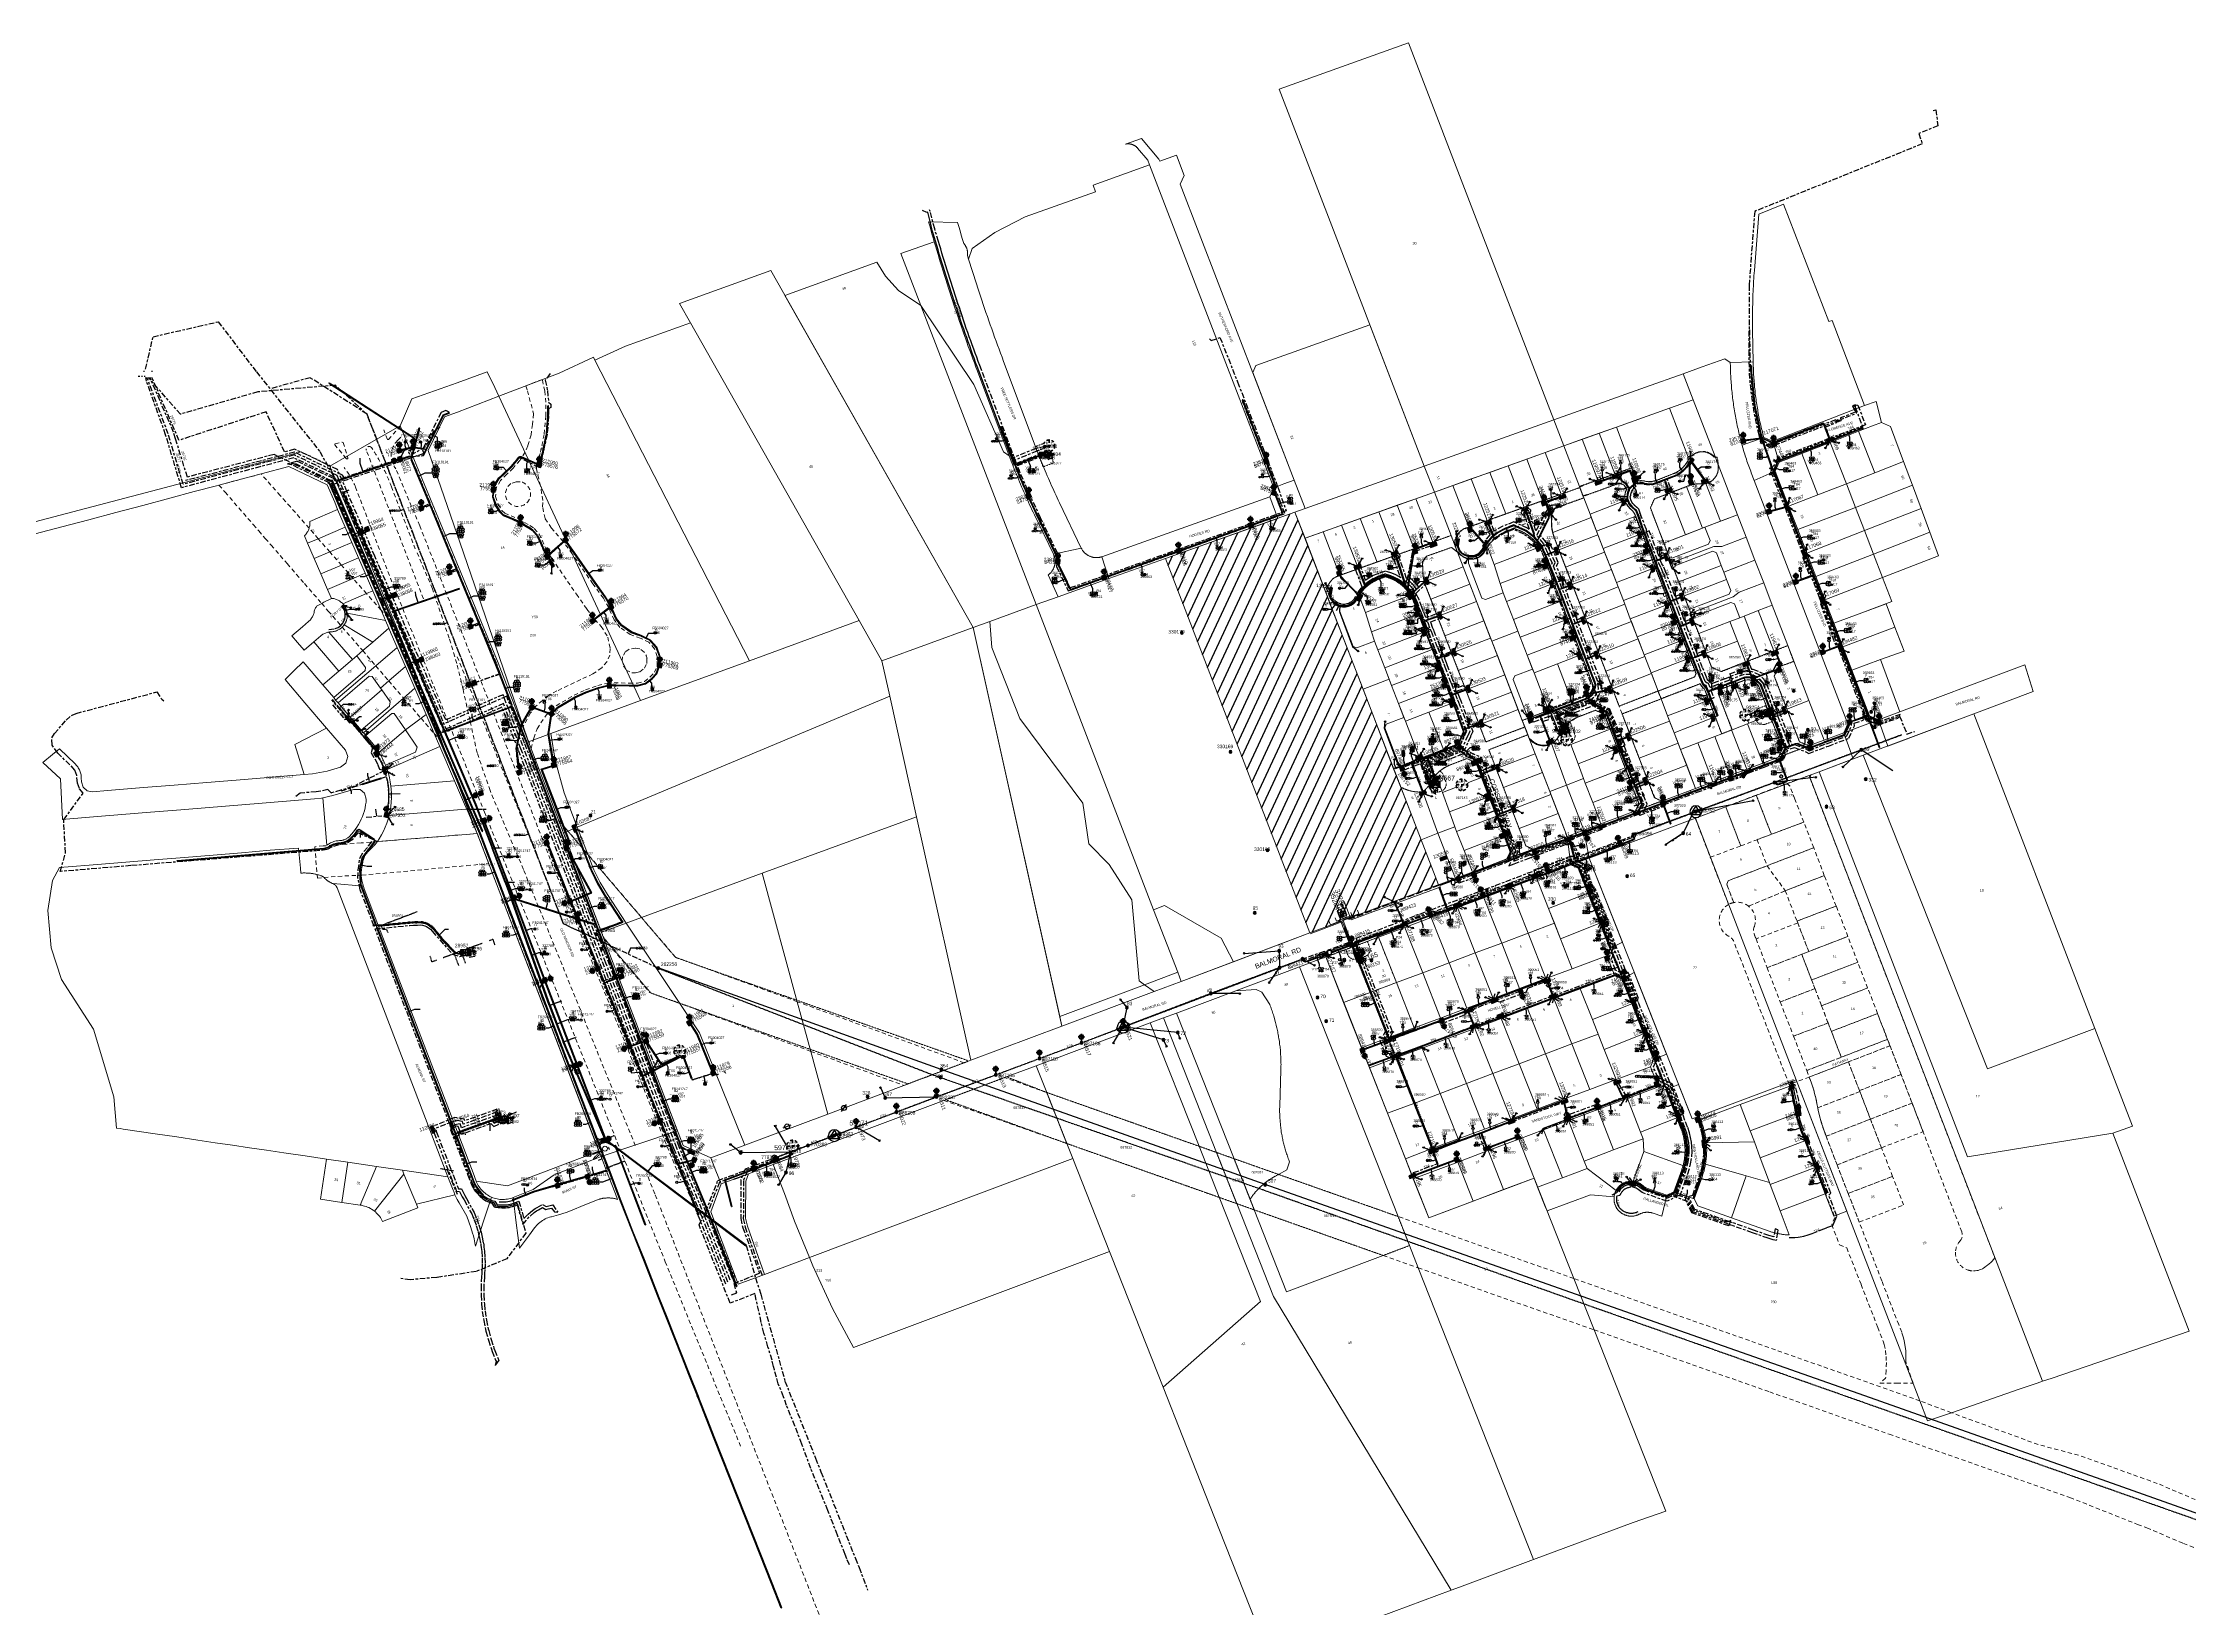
# Model space of a CAD drawing. Header units: metres. Extents: x 308616 to 310825, y 6264327 to 6267194.
# Drawn here: x 308705 to 310245, y 6266071 to 6267194 of the extents above; entities that cross this region are included whole.
import ezdxf
from ezdxf.enums import TextEntityAlignment as Align

# ---------------------------------------------------------------- set-up
doc = ezdxf.new("R2010")
doc.units = ezdxf.units.M
for name, pattern in [('Cable Exist OH', [1, 1, 0]), ('Cable Exist UG', [8.2, 4, -1.2, 1.8, -1.2]), ('Dash', [5, 3, -2]), ('DASHED', [0.75, 0.5, -0.25]), ('HIDDEN', [0.375, 0.25, -0.125]), ('HIDDEN2', [0.1875, 0.125, -0.0625]), ('IE Trench LV', [6.5, 5, -1.5])]:
    doc.linetypes.add(name, pattern=pattern)
doc.layers.get('0').update_dxf_attribs({"color": 6})
for name, color, linetype in [('_User Miscellaneous1', 7, 'Continuous'), ('_User Miscellaneous9', 7, 'Continuous'), ('Duct_SP_EXT', 7, 'Continuous'), ('Equip_HV_EXT', 7, 'Continuous'), ('Equip_LV_EXT', 7, 'Continuous'), ('Equip_LV_NEW', 2, 'Continuous'), ('Equip_SL_EXT', 7, 'Continuous'), ('Equip_SP_HV_EXT', 7, 'Continuous'), ('Equip_SP_LV_EXT', 7, 'Continuous'), ('Equip_SP_SL_EXT', 7, 'Continuous'), ('Equip_TR_NEW', 2, 'Continuous'), ('Mains_HV_EXT', 7, 'Continuous'), ('Mains_HV_NEW_V17', 2, 'Continuous'), ('Mains_LV_EXT', 7, 'Continuous'), ('Mains_LV_NEW_T84', 2, 'Continuous'), ('Mains_LV_SL_EXT', 7, 'Continuous'), ('Mains_SL_EXT', 7, 'Continuous'), ('Mains_TR_EXT', 7, 'Continuous'), ('Services_SP_EXT', 7, 'Continuous'), ('Sub_SP_EXT', 7, 'Continuous'), ('Sub_SP_NEW', 2, 'Continuous'), ('Sub_SP_TR_HV_LV_EXT', 7, 'Continuous'), ('SupportsOH_SP_TR_HV_LV_SL_EXT', 7, 'Continuous'), ('SupportsUG_SP_LV_EXT', 7, 'Continuous'), ('SupportsUG_SP_LV_NEW', 2, 'Continuous'), ('SupportsUG_SP_LV_SL_EXT', 7, 'Continuous'), ('Trench_SP_EXT', 7, 'Continuous'), ('Trench_SP_NEW', 2, 'Continuous')]:
    doc.layers.add(name, color=color, linetype=linetype)
for name, color, linetype, lineweight in [('Cadastre Developer_SP_EXT', 7, 'Continuous', 5), ('Cadastre Easements_SP_EXT', 7, 'Continuous', 5), ('Cadastre Land Parcels_SP_EXT', 7, 'Continuous', 5), ('Cadastre Other Property_SP_EXT', 7, 'HIDDEN', 5), ('Cadastre Roads_SP_EXT', 7, 'Continuous', 5)]:
    doc.layers.add(name, color=color, linetype=linetype, lineweight=lineweight)
doc.layers.add('Features_DEL', color=1, linetype='Continuous', plot=False)
doc.layers.add('UNKNOWN_FEATURES', color=1, linetype='DASHED', plot=False)
doc.styles.add('COLUMN_LABEL', font='arial.ttf')
doc.styles.add('HVSW_LABEL', font='arial.ttf')
doc.styles.add('iecARIAL', font='arial.ttf', dxfattribs={"height": 2})
doc.styles.add('IESYMBOL1', font='isocp.shx')
doc.styles.add('POLE_LABEL', font='arial.ttf')
doc.styles.add('SLCP_LABEL', font='arial.ttf', dxfattribs={"height": 3.5})
doc.styles.get("Standard").update_dxf_attribs({"font": 'arial.ttf'})
doc.styles.add('SWITCH_LABEL', font='arial.ttf', dxfattribs={"height": 2.5})
doc.linetypes.add('Cable E UG', pattern='A,6,-0.5,["E",Standard,S=1.7,R=0,X=0.5,Y=-1],-2.9', length=9.4)
doc.linetypes.add('Cable New UG', pattern='A,7,-0.25,["x",Standard,S=2,R=0,X=0.2,Y=-0.8],-2.1', length=9.35)
doc.linetypes.add('Cable P UG', pattern='A,6,-0.5,["P",Standard,S=1.7,R=0,X=0.5,Y=-1],-2.9', length=9.4)
doc.linetypes.add('IE Trench HV', pattern='A,7,-0.2,["/",Standard,S=3,R=0,X=0.6,Y=-1.4],-2.5', length=9.7)

# ---------------------------------------------------------------- blocks, each defined once
blk = doc.blocks.new('SUB_PADMOUNT_EXT')
for points in [[(0, 0), (-3.84, 1.92), (-3.84, -1.92)], [(0, 0), (3.84, 1.92), (3.84, -1.92)]]:
    blk.add_hatch(color=256).paths.add_polyline_path(points)
for p, q in [((3.84, 1.92), (-3.84, -1.92)), ((-3.84, 1.92), (3.84, -1.92))]:
    blk.add_line(p, q)
blk.add_lwpolyline([(-3.84, -1.92), (3.84, -1.92), (3.84, 1.92), (-3.84, 1.92)], close=True)
for tag, height, flags, p in [('STREET_CODE', 0.2, 9, (1.5, 0)), ('ASSET_NUM', 2.5, 8, (2, 2)), ('CONSTRUCTED_VOLTAGE', 0.2, 9, (1.5, -0.2)), ('OPERATING_VOLTAGE', 0.2, 9, (1.5, -0.6)), ('ORIENTATION', 0.2, 9, (1.5, -0.8)), ('OWNED_BY', 0.2, 9, (1.5, -1)), ('OPERATED_BY', 0.2, 9, (1.5, -1.2)), ('SECONDARY_VOLTAGE', 0.2, 9, (1.5, -1.6)), ('STATE', 0.2, 9, (1.5, -1.8)), ('SUBSTATION_TYPE', 0.2, 9, (1.5, -2.2)), ('STREETNAME', 0.2, 9, (1.5, -3)), ('SUBURB', 0.2, 9, (1.5, -3.2)), ('Z', 0.2, 1, (1.5, -3.6)), ('NO_PHASES', 0.2, 9, (1.5, -0.4)), ('MAINTAINED_BY', 0.2, 9, (1.5, -1.4)), ('PARENT', 0.2, 9, (1.5, -2)), ('USAGE', 0.2, 9, (1.5, -2.4)), ('LEGEND', 0.2, 9, (1.5, -2.6)), ('LOCATION', 0.2, 9, (1.5, -2.8)), ('NOTES', 0.2, 9, (1.5, -3.4))]:
    blk.add_attdef(tag, text='', height=height, dxfattribs=dict(flags=flags)).set_placement(p, align=Align.MIDDLE_LEFT)
blk = doc.blocks.new('SUB_POLE_EXT')
blk.add_wipeout([(0, 4.2), (0.4, 4.2), (0.8, 4.1), (1.2, 4), (1.6, 3.9), (2, 3.7), (2.3, 3.5), (2.7, 3.3), (3, 3), (3.3, 2.7), (3.5, 2.3), (3.8, 1.9), (3.9, 1.6), (4, 1.2), (4.2, 0.6), (4.2, 0), (4.2, -0.6), (4.1, -1.1), (3.9, -1.6), (3.6, -2.2), (3.2, -2.7), (3, -3), (2.7, -3.3), (2.4, -3.5), (2, -3.7), (1.6, -3.9), (1.3, -4), (0.8, -4.1), (0.4, -4.2), (0, -4.2), (-0.4, -4.2), (-0.8, -4.1), (-1.2, -4), (-1.6, -3.9), (-2, -3.7), (-2.4, -3.5), (-2.7, -3.3), (-3, -3), (-3.2, -2.7), (-3.5, -2.3), (-3.7, -2), (-3.9, -1.6), (-4, -1.2), (-4.2, -0.8), (-4.2, -0.1), (-4.2, 0.4), (-4.1, 0.8), (-4, 1.3), (-3.9, 1.6), (-3.7, 2), (-3.5, 2.4), (-3.3, 2.7), (-3, 3), (-2.7, 3.3), (-2.3, 3.5), (-2, 3.7), (-1.6, 3.9), (-1.2, 4), (-0.8, 4.2), (-0.4, 4.2)])
blk.add_line((2.2, 0.5), (2.2, 0.5, 0))
blk.add_lwpolyline([(-4.2, 0, 1), (4.2, 0, 1)], format="xyb", close=True)
blk.add_lwpolyline([(2.1, 0.5), (0, 4.2), (-3.7, -2.1), (3.7, -2.1)], close=True)
for tag, height, flags, p in [('STREET_CODE', 0.2, 9, (1.5, 0)), ('ASSET_NUM', 2.5, 8, (2, 2)), ('CONSTRUCTED_VOLTAGE', 0.2, 9, (1.5, -0.2)), ('NO_PHASES', 0.2, 9, (1.5, -0.4)), ('OPERATING_VOLTAGE', 0.2, 9, (1.5, -0.6)), ('OPERATED_BY', 0.2, 9, (1.5, -0.8)), ('MAINTAINED_BY', 0.2, 9, (1.5, -1)), ('ORIENTATION', 0.2, 9, (1.5, -1.2)), ('OWNED_BY', 0.2, 9, (1.5, -1.4)), ('SECONDARY_VOLTAGE', 0.2, 9, (1.5, -1.6)), ('STATE', 0.2, 9, (1.5, -1.8)), ('SUBSTATION_TYPE', 0.2, 9, (1.5, -2)), ('USAGE', 0.2, 9, (1.5, -2.2)), ('LEGEND', 0.2, 9, (1.5, -2.4)), ('LOCATION', 0.2, 9, (1.5, -2.6)), ('STREETNAME', 0.2, 9, (1.5, -2.8)), ('SUBURB', 0.2, 9, (1.5, -3)), ('NOTES', 0.2, 9, (1.5, -3.2)), ('Z', 0.2, 1, (1.5, -3.4))]:
    blk.add_attdef(tag, text='', height=height, dxfattribs=dict(flags=flags)).set_placement(p, align=Align.MIDDLE_LEFT)
blk = doc.blocks.new('COLUMN_EXT')
blk.add_hatch(color=256).paths.add_polyline_path([(-1.5, 1.5), (-1.5, -1.5), (1.5, -1.5), (1.5, 1.5)])
blk.add_lwpolyline([(-1.5, -1.5), (1.5, -1.5), (1.5, 1.5), (-1.5, 1.5)], close=True)
for tag, height, style, flags, p in [('STRUCTURE_PLANT_NUMBER', 0.2, 'POLE_LABEL', 9, (1.8, 0)), ('ASSET_NUM', 2.5, 'COLUMN_LABEL', 8, (2, 2)), ('STREET_CODE', 0.2, 'COLUMN_LABEL', 9, (1.8, -0.2))]:
    blk.add_attdef(tag, text='', height=height, dxfattribs=dict(style=style, flags=flags)).set_placement(p, align=Align.MIDDLE_LEFT)
at = {"flags": 9}
for tag, p in [('COLUMN_TYPE', (1.8, -0.4)), ('OWNED_BY', (1.8, -0.6)), ('STATE', (1.8, -0.8)), ('USAGE', (1.8, -1)), ('LEGEND', (1.8, -1.2)), ('LOCATION', (1.8, -1.4)), ('STREETNAME', (1.8, -1.6)), ('SUBURB', (1.8, -1.8)), ('NOTES', (1.8, -2))]:
    blk.add_attdef(tag, text='', height=0.2, dxfattribs=at).set_placement(p, align=Align.MIDDLE_LEFT)
at = {"flags": 1}
blk.add_attdef('Z', (1.8, -2.4), '', height=0.2, dxfattribs=at)
blk = doc.blocks.new('PILLAR_EXT')
blk.add_hatch(color=256).paths.add_polyline_path([(-2.475, 0.99), (-2.475, -0.99), (2.475, -0.99), (2.475, 0.99)])
blk.add_lwpolyline([(-2.475, -0.99), (2.475, -0.99), (2.475, 0.99), (-2.475, 0.99)], close=True)
for tag, p, flags in [('OWNED_BY', (0, -0.2), 9), ('STATE', (0, -0.4), 9), ('SUPPORT_TYPE', (0, -0.6), 9), ('STREETNAME', (0, -1.8), 9), ('SUBURB', (0, -2), 1), ('USAGE', (0, -0.8), 9), ('LEGEND', (0, -1), 9), ('LOCATION', (0, -1.2), 9), ('NOTES', (0, -1.4), 9), ('PARENT', (0, -1.6), 9)]:
    blk.add_attdef(tag, p, '', height=0.2, dxfattribs=dict(flags=flags))
at = {"style": 'iecARIAL', "flags": 8}
blk.add_attdef('ASSET_NUM', (1.5, 3.5), '', height=2.5, dxfattribs=at)
blk = doc.blocks.new('DUCT_EXT')
blk.add_circle((0, 0.8), 0.8)
at = {"flags": 1}
blk.add_attdef('Z', (0, 0), '', height=0.2, dxfattribs=at)
at = {"flags": 9}
for tag, p in [('DUCT_CODE', (0, 0)), ('XSECT_TYPE', (0, -0.2)), ('FB_REFERENCE', (0, -0.4)), ('STATE', (0, -0.6)), ('NOTES', (0, -0.8))]:
    blk.add_attdef(tag, text='', height=0.2, dxfattribs=at).set_placement(p, align=Align.MIDDLE_LEFT)
blk = doc.blocks.new('LV_OH_LINKS_DISTFUSE_EXT')
for p, q in [((0, 0), (0.96, 0)), ((3.84, 0), (4.8, 0))]:
    blk.add_line(p, q)
blk.add_lwpolyline([(3.84, -1.2), (3.84, 1.2), (0.96, -1.2), (0.96, 1.2)], close=True)
at = {"flags": 9}
for tag, p in [('ACTUAL_STATUS', (0, 0)), ('CONSTRUCTED_VOLTAGE', (0, -0.2)), ('OPERATING_VOLTAGE', (0, -0.6)), ('ORIENTATION', (0, -0.8)), ('OWNED_BY', (0, -1)), ('STATE', (0, -1.2)), ('SWITCH_TYPE', (0, -1.4)), ('NO_PHASES', (0, -0.4)), ('USAGE', (0, -1.6)), ('NOTES', (0, -1.8))]:
    blk.add_attdef(tag, text='', height=0.2, dxfattribs=at).set_placement(p, align=Align.MIDDLE_LEFT)
at = {"flags": 1}
blk.add_attdef('Z', (0, 0), '', height=0.2, dxfattribs=at)
blk = doc.blocks.new('LV_OH_LINKS_OPEN_EXT')
for p, q in [((-0.2, 5), (-0.2, 5.5)), ((-0.2, 3), (-0.2, 2.5)), ((0.2, 5), (0.2, 5.5)), ((0.2, 3), (0.2, 2.5))]:
    blk.add_line(p, q)
blk.add_lwpolyline([(0, 3, 1), (0, 5, 1)], format="xyb", close=True)
at = {"flags": 1}
blk.add_attdef('Z', (0, 0), '', height=0.2, dxfattribs=at)
at = {"flags": 9}
for tag, p in [('ACTUAL_STATUS', (0, 0)), ('CONSTRUCTED_VOLTAGE', (0, -0.2)), ('NO_PHASES', (0, -0.4)), ('OPERATING_VOLTAGE', (0, -0.6)), ('ORIENTATION', (0, -0.8)), ('OWNED_BY', (0, -1)), ('STATE', (0, -1.2)), ('SWITCH_TYPE', (0, -1.4)), ('USAGE', (0, -1.6)), ('LEGEND', (0, -1.8)), ('NOTES', (0, -2))]:
    blk.add_attdef(tag, text='', height=0.2, dxfattribs=at).set_placement(p, align=Align.MIDDLE_LEFT)
blk = doc.blocks.new('SL_LANTERN_EXT')
at = {"lineweight": 40}
for p, q in [((-2.3, 4.2), (2.2, 4.2)), ((-1.5, 5.7), (-1.1, 5.3)), ((-1.5, 2.8), (-1.1, 3.2)), ((0, 2), (0, 6.5)), ((0, 0), (0, 2.7)), ((1.5, 5.7), (1.1, 5.3)), ((1.5, 2.8), (1.1, 3.2))]:
    blk.add_line(p, q, dxfattribs=at)
blk.add_circle((0, 4.2), 1.5, dxfattribs=at)
at = {"style": 'iecARIAL', "flags": 8}
blk.add_attdef('ASSET_NUM', (1.5, 1.5), '', height=2.5, dxfattribs=at)
for tag, p, height, flags in [('CONSTRUCTED_VOLTAGE', (1, -0.7), 0.2, 9), ('CONTROL_TYPE', (1, -0.9), 0.2, 9), ('LANTERN_PURPOSE', (1, -1.1), 0.2, 9), ('LANTERN_TYPE', (1, -1.3), 0.2, 9), ('NO_PHASES', (1, -1.5), 0.2, 9), ('OPERATING_VOLTAGE', (1, -1.7), 0.2, 9), ('ORIENTATION', (1, -1.9), 0.2, 9), ('OWNED_BY', (1, -2.1), 0.2, 9), ('STATE', (1, -2.3), 0.2, 9), ('USAGE', (1, -2.5), 0.2, 9), ('CEXIST', (1, -2.7), 0.2, 9), ('CNEW', (1, -2.9), 0.2, 9), ('CNUMBER', (1, -3.1), 0.2, 9), ('CREMOVE', (1, -3.3), 0.2, 9), ('CREPLACE', (1, -3.5), 0.2, 9), ('LKINGHEIGHT', (1, -3.7), 0.2, 9), ('LBRACKET', (1, -3.9), 0.2, 9), ('LBRACKETVOCAB', (1, -4.1), 0.2, 9), ('LCATEGORY', (1, -4.3), 0.2, 9), ('LCHARGE1', (1, -4.5), 0.2, 9), ('LCHARGE1PERCENT', (1, -4.7), 0.2, 9), ('LCHARGE2', (1, -4.9), 0.2, 9), ('LCHARGE2PERCENT', (1, -5.1), 0.2, 9), ('LCHARGE3', (1, -5.3), 0.2, 9), ('LCHARGE3PERCENT', (1, -5.5), 0.2, 9), ('LEXIST', (1, -5.7), 0.2, 9), ('LLAMP', (1, -5.9), 0.2, 9), ('LLAMPVOCAB', (1, -6.1), 0.2, 9), ('LMAST', (1, -6.3), 0.2, 9), ('LMASTVOCAB', (1, -6.5), 0.2, 9), ('LNEW', (1, -6.7), 0.2, 9), ('LANTNUMBER', (1, -6.9), 0.2, 9), ('LOUTREACH', (1, -7.3), 0.2, 9), ('LOUTREACHVOCAB', (1, -7.5), 0.2, 9), ('LRATECODE', (1, -7.7), 0.2, 9), ('LREMOVE', (1, -7.9), 0.2, 9), ('LREPLACE', (1, -8.1), 0.2, 9), ('LTYPE', (1, -8.3), 0.2, 9), ('LTYPEVOCAB', (1, -8.5), 0.2, 9), ('LEGEND', (1, -8.7), 0.2, 9), ('LOCATION', (1, -8.9), 0.2, 9), ('NOTES', (1, -9.1), 0.2, 9), ('STREETNAME', (1, -9.3), 0.2, 9), ('SUBURB', (1, -9.5), 0.2, 1), ('LNUMBER', (2.2, -3.3), 2.5, 8)]:
    blk.add_attdef(tag, p, '', height=height, dxfattribs=dict(flags=flags))
blk = doc.blocks.new('CCP_EXT')
blk.add_wipeout([(0, 0.6), (0.6, 0), (0, -0.6), (-0.6, 0)])
blk.add_lwpolyline([(-0.6, 0), (0, 0.6), (0.6, 0), (0, -0.6), (-0.6, 0)])
at = {"flags": 1}
blk.add_attdef('Z', (0, 0), '', height=0.2, dxfattribs=at)
at = {"flags": 9}
for tag, p in [('CCP_TYPE', (0, 0)), ('CONSTRUCTED_VOLTAGE', (0, -0.2)), ('NO_PHASES', (0, -0.4)), ('OPERATING_VOLTAGE', (0, -0.6)), ('ORIENTATION', (0, -0.8)), ('OWNED_BY', (0, -1)), ('USAGE', (0, -1.2)), ('LEGEND', (0, -1.4)), ('LIFE_SUPPORT', (0, -1.6)), ('STATE', (0, -1.8)), ('NOTES', (0, -2))]:
    blk.add_attdef(tag, text='', height=0.2, dxfattribs=at).set_placement(p, align=Align.MIDDLE_LEFT)
blk = doc.blocks.new('POLE_EXT')
blk.add_hatch(color=256).paths.add_polyline_path([(-1, 0, 1), (1, 0, 1)])
blk.add_lwpolyline([(-1, 0, 1), (1, 0, 1)], format="xyb", close=True)
for tag, height, flags, p in [('pNumber', 2.5, 8, (-17.8, 2.1)), ('OWNED_BY', 0.2, 9, (1.4, -0.4)), ('PARENT', 0.2, 9, (1.4, -0.6)), ('SPECIAL_USE', 0.2, 9, (1.4, -0.8)), ('STATE', 0.2, 9, (1.4, -1)), ('USAGE', 0.2, 9, (1.4, -1.2)), ('cLV', 0.2, 9, (1.4, -1.4)), ('hDepth', 0.2, 9, (1.4, -1.6)), ('hDia', 0.2, 9, (1.4, -1.8)), ('cHV', 0.2, 9, (1.4, -2)), ('LBRACKET', 0.2, 9, (1.4, -2.2)), ('LExisting', 0.2, 9, (1.4, -2.4)), ('LANTNUMBER', 0.2, 9, (1.4, -2.6)), ('LOther', 0.2, 9, (1.4, -2.8)), ('LRemove', 0.2, 9, (1.4, -3)), ('LEGEND', 0.2, 9, (1.4, -3.2)), ('cLinedev', 0.2, 9, (1.4, -3.4)), ('LOCATION', 0.2, 9, (1.4, -3.6)), ('pExisting', 0.2, 9, (1.4, -3.8)), ('PFNUMBER', 0.2, 9, (1.4, -4)), ('NEWPFNUMBER', 0.2, 9, (1.4, -4.2)), ('pFooting', 0.2, 9, (1.4, -4.4)), ('pNew', 0.2, 9, (1.4, -4.6)), ('pRelocate', 0.2, 9, (1.4, -5)), ('pRemove', 0.2, 9, (1.4, -5.2)), ('pReplace', 0.2, 9, (1.4, -5.4)), ('pStay', 0.2, 9, (1.4, -5.6)), ('pType', 0.2, 9, (1.4, -5.8)), ('cspan', 0.2, 9, (1.4, -6)), ('STREETNAME', 0.2, 9, (1.4, -6.2)), ('SUBURB', 0.2, 9, (1.4, -6.4)), ('NOTES', 0.2, 9, (1.4, -6.6)), ('MAINTAINED_BY', 0.2, 9, (1.4, -6.8)), ('OPERATED_BY', 0.2, 9, (1.4, -7))]:
    blk.add_attdef(tag, text='', height=height, dxfattribs=dict(flags=flags)).set_placement(p, align=Align.MIDDLE_LEFT)
at = {"style": 'POLE_LABEL'}
for tag, height, flags, p in [('STRUCTURE_PLANT_NUMBER', 0.2, 9, (1.4, 0)), ('ASSET_NUM', 2.5, 8, (2, 2)), ('STREET_CODE', 0.2, 9, (1.4, -0.2))]:
    blk.add_attdef(tag, text='', height=height, dxfattribs=dict(at, flags=flags)).set_placement(p, align=Align.MIDDLE_LEFT)
at = {"flags": 1}
blk.add_attdef('Z', (1.4, -7.3), '', height=0.2, dxfattribs=at)
blk = doc.blocks.new('SL_STJ_EXT')
h = blk.add_hatch(color=256)
edge = h.paths.add_edge_path()
edge.add_ellipse((-0.6, 0.1), major_axis=(0.226, 0.226), ratio=1, start_angle=45, end_angle=135)
edge.add_line((-0.9, 0.1), (-0.9, -0.1))
edge.add_ellipse((-0.6, -0.1), major_axis=(0.226, 0.226), ratio=1, start_angle=135, end_angle=225)
edge.add_line((-0.6, -0.5), (0.6, -0.5))
edge.add_ellipse((0.6, -0.1), major_axis=(-0.226, 0.226), ratio=1, start_angle=135, end_angle=225)
edge.add_line((0.9, -0.1), (0.9, 0.1))
edge.add_ellipse((0.6, 0.1), major_axis=(-0.226, 0.226), ratio=1, start_angle=225, end_angle=315)
edge.add_line((0.6, 0.5), (-0.6, 0.5))
blk.add_lwpolyline([(-0.9, 0.1), (-0.9, -0.1, 0.414214), (-0.6, -0.5), (0.6, -0.5, 0.414214), (0.9, -0.1), (0.9, 0.1, 0.414214), (0.6, 0.5), (-0.6, 0.5, 0.414214)], format="xyb", close=True)
at = {"flags": 1}
blk.add_attdef('Z', (0, 0), '', height=0.2, dxfattribs=at)
at = {"flags": 9}
for tag, p in [('ORIENTATION', (0, 0)), ('USAGE', (0, -0.2)), ('LEGEND', (0, -0.4)), ('NOTES', (0, -0.6))]:
    blk.add_attdef(tag, text='', height=0.2, dxfattribs=at).set_placement(p, align=Align.MIDDLE_LEFT)
blk = doc.blocks.new('HV_STJ_EXT')
h = blk.add_hatch(color=256)
edge = h.paths.add_edge_path()
edge.add_ellipse((-0.6, 0.1), major_axis=(0.226, 0.226), ratio=1, start_angle=45, end_angle=135)
edge.add_line((-0.9, 0.1), (-0.9, -0.1))
edge.add_ellipse((-0.6, -0.1), major_axis=(0.226, 0.226), ratio=1, start_angle=135, end_angle=225)
edge.add_line((-0.6, -0.5), (0.6, -0.5))
edge.add_ellipse((0.6, -0.1), major_axis=(-0.226, 0.226), ratio=1, start_angle=135, end_angle=225)
edge.add_line((0.9, -0.1), (0.9, 0.1))
edge.add_ellipse((0.6, 0.1), major_axis=(-0.226, 0.226), ratio=1, start_angle=225, end_angle=315)
edge.add_line((0.6, 0.5), (-0.6, 0.5))
blk.add_lwpolyline([(-0.9, 0.1), (-0.9, -0.1, 0.414214), (-0.6, -0.5), (0.6, -0.5, 0.414214), (0.9, -0.1), (0.9, 0.1, 0.414214), (0.6, 0.5), (-0.6, 0.5, 0.414214)], format="xyb", close=True)
for tag, flags, p in [('ORIENTATION', 9, (1.5, 0)), ('USAGE', 9, (1.5, -0.2)), ('LEGEND', 9, (1.5, -0.4)), ('NOTES', 9, (1.5, -0.6)), ('Z', 1, (1.5, -0.8))]:
    blk.add_attdef(tag, text='', height=0.2, dxfattribs=dict(flags=flags)).set_placement(p, align=Align.MIDDLE_LEFT)
blk = doc.blocks.new('LV_STJ_EXT')
h = blk.add_hatch(color=256)
edge = h.paths.add_edge_path()
edge.add_ellipse((-0.6, 0.1), major_axis=(0.226, 0.226), ratio=1, start_angle=45, end_angle=135)
edge.add_line((-0.9, 0.1), (-0.9, -0.1))
edge.add_ellipse((-0.6, -0.1), major_axis=(0.226, 0.226), ratio=1, start_angle=135, end_angle=225)
edge.add_line((-0.6, -0.5), (0.6, -0.5))
edge.add_ellipse((0.6, -0.1), major_axis=(-0.226, 0.226), ratio=1, start_angle=135, end_angle=225)
edge.add_line((0.9, -0.1), (0.9, 0.1))
edge.add_ellipse((0.6, 0.1), major_axis=(-0.226, 0.226), ratio=1, start_angle=225, end_angle=315)
edge.add_line((0.6, 0.5), (-0.6, 0.5))
blk.add_lwpolyline([(-0.9, 0.1), (-0.9, -0.1, 0.414214), (-0.6, -0.5), (0.6, -0.5, 0.414214), (0.9, -0.1), (0.9, 0.1, 0.414214), (0.6, 0.5), (-0.6, 0.5, 0.414214)], format="xyb", close=True)
at = {"flags": 1}
blk.add_attdef('Z', (0, 0), '', height=0.2, dxfattribs=at)
at = {"flags": 9}
for tag, p in [('ORIENTATION', (0, 0)), ('USAGE', (0, -0.2)), ('LEGEND', (0, -0.4)), ('NOTES', (0, -0.6))]:
    blk.add_attdef(tag, text='', height=0.2, dxfattribs=at).set_placement(p, align=Align.MIDDLE_LEFT)
blk = doc.blocks.new('LV_UG_DFUSE_CLOSED_EXT')
for points in [[(1, 0), (0, 0)], [(5, -0.7), (2.2, 0.7)], [(5, 0.7), (2.2, -0.7)], [(6.2, 0), (7.2, 0)]]:
    blk.add_lwpolyline(points)
for centre in [(1.8, 0), (5.4, 0)]:
    blk.add_circle(centre, 0.8)
at = {"flags": 1}
blk.add_attdef('Z', (0, 0), '', height=0.2, dxfattribs=at)
at = {"flags": 9}
for tag, p in [('ACTUAL_STATUS', (0, 0)), ('CONSTRUCTED_VOLTAGE', (0, -0.2)), ('NO_PHASES', (0, -0.4)), ('OPERATING_VOLTAGE', (0, -0.6)), ('ORIENTATION', (0, -0.8)), ('STATE', (0, -1)), ('SWITCH_TYPE', (0, -1.2)), ('USAGE', (0, -1.4)), ('NOTES', (0, -1.6))]:
    blk.add_attdef(tag, text='', height=0.2, dxfattribs=at).set_placement(p, align=Align.MIDDLE_LEFT)
blk = doc.blocks.new('LV_UG_LINKS_CLOSED_EXT')
blk.add_wipeout([(-1.1, 1.1), (-1.2, 0.9), (-1.3, 0.8), (-1.4, 0.6), (-1.4, 0.4), (-1.5, 0.2), (-1.5, 0), (-1.5, -0.1), (-1.5, -0.3), (-1.4, -0.5), (-1.3, -0.7), (-1.2, -0.8), (-1.1, -1), (-1, -1.1), (-0.8, -1.2), (-0.7, -1.3), (-0.5, -1.4), (-0.3, -1.5), (-0.1, -1.5), (0, -1.5), (0.2, -1.5), (0.4, -1.4), (0.6, -1.4), (0.8, -1.3), (0.9, -1.2), (1.1, -1.1), (1.2, -0.9), (1.3, -0.8), (1.4, -0.6), (1.4, -0.4), (1.5, -0.2), (1.5, 0), (1.5, 0.1), (1.5, 0.3), (1.4, 0.5), (1.3, 0.7), (1.2, 0.8), (1.1, 1), (1, 1.1), (0.8, 1.2), (0.7, 1.3), (0.5, 1.4), (0.3, 1.5), (0.1, 1.5), (0, 1.5), (-0.2, 1.5), (-0.4, 1.4), (-0.6, 1.4), (-0.8, 1.3), (-0.9, 1.2)])
for p, q in [((-0.2, -1.5), (-0.2, 1.5)), ((0.2, -1.5), (0.2, 1.5))]:
    blk.add_line(p, q)
blk.add_circle((0, 0), 1.5)
at = {"flags": 1}
blk.add_attdef('Z', (0, 0), '', height=0.2, dxfattribs=at)
at = {"flags": 9}
for tag, p in [('ACTUAL_STATUS', (0, 0)), ('CONSTRUCTED_VOLTAGE', (0, -0.2)), ('NO_PHASES', (0, -0.4)), ('OPERATING_VOLTAGE', (0, -0.6)), ('ORIENTATION', (0, -0.8)), ('STATE', (0, -1)), ('SWITCH_TYPE', (0, -1.2)), ('USAGE', (0, -1.4)), ('NOTES', (0, -1.6))]:
    blk.add_attdef(tag, text='', height=0.2, dxfattribs=at).set_placement(p, align=Align.MIDDLE_LEFT)
blk = doc.blocks.new('LV_UG_LINKS_OPEN_EXT')
for p, q in [((-0.2, 1.5), (-0.2, 2.2)), ((0.2, 1.5), (0.2, 2.2)), ((-0.2, -1.5), (-0.2, -2.2)), ((0.2, -1.5), (0.2, -2.2))]:
    blk.add_line(p, q)
at = {"flags": 1}
blk.add_attdef('Z', (0, 0), '', height=0.2, dxfattribs=at)
at = {"flags": 9}
for tag, p in [('ACTUAL_STATUS', (0, 0)), ('CONSTRUCTED_VOLTAGE', (0, -0.2)), ('NO_PHASES', (0, -0.4)), ('OPERATING_VOLTAGE', (0, -0.6)), ('ORIENTATION', (0, -0.8)), ('STATE', (0, -1)), ('SWITCH_TYPE', (0, -1.2)), ('USAGE', (0, -1.4)), ('NOTES', (0, -1.6))]:
    blk.add_attdef(tag, text='', height=0.2, dxfattribs=at).set_placement(p, align=Align.MIDDLE_LEFT)
blk.add_wipeout([(-0.2, 1.5), (-0.4, 1.4), (-0.6, 1.4), (-0.8, 1.3), (-0.9, 1.2), (-1.1, 1), (-1.2, 0.9), (-1.3, 0.7), (-1.4, 0.6), (-1.4, 0.4), (-1.5, 0.2), (-1.5, 0), (-1.5, -0.2), (-1.5, -0.3), (-1.4, -0.5), (-1.3, -0.7), (-1.2, -0.9), (-1.1, -1), (-1, -1.1), (-0.8, -1.2), (-0.7, -1.3), (-0.5, -1.4), (-0.3, -1.5), (-0.1, -1.5), (0.1, -1.5), (0.2, -1.5), (0.4, -1.4), (0.6, -1.4), (0.8, -1.3), (0.9, -1.2), (1.1, -1), (1.2, -0.9), (1.3, -0.7), (1.4, -0.6), (1.4, -0.4), (1.5, -0.2), (1.5, 0), (1.5, 0.2), (1.5, 0.3), (1.4, 0.5), (1.3, 0.7), (1.2, 0.9), (1.1, 1), (1, 1.1), (0.8, 1.2), (0.7, 1.3), (0.5, 1.4), (0.3, 1.5), (0.1, 1.5), (-0.1, 1.5)])
blk.add_lwpolyline([(0, -1.5, 1), (0, 1.5, 1)], format="xyb", close=True)
blk = doc.blocks.new('SWG_HOLEC_SU_EXT')
blk.add_line((1.8, -2), (5.8, -2))
for points in [[(1, 0), (0, 0)], [(6.6, 0), (7.6, 0)]]:
    blk.add_lwpolyline(points)
for points in [[(1.8, -0.8, 1), (1.8, 0.8, 1)], [(5.8, -0.8, 1), (5.8, 0.8, 1)]]:
    blk.add_lwpolyline(points, format="xyb", close=True)
at = {"style": 'SWITCH_LABEL', "flags": 8}
blk.add_attdef('ASSET_NUM', text='', height=2.5, rotation=179.9544, dxfattribs=at).set_placement((-2.4, 0), align=Align.MIDDLE_LEFT)
at = {"flags": 1}
blk.add_attdef('Z', (0, 0), '', height=0.2, dxfattribs=at)
at = {"style": 'SWITCH_LABEL', "flags": 9}
blk.add_attdef('STREET_CODE', text='', height=0.2, dxfattribs=at).set_placement((0, -0.2), align=Align.MIDDLE_LEFT)
at = {"flags": 9}
for tag, p in [('ACTUAL_STATUS', (0, -0.4)), ('CONSTRUCTED_VOLTAGE', (0, -0.6)), ('NO_PHASES', (0, -0.8)), ('OPERATING_VOLTAGE', (0, -1)), ('ORIENTATION', (0, -1.2)), ('OWNED_BY', (0, -1.4)), ('PARENT', (0, -1.6)), ('STATE', (0, -1.8)), ('SWITCH_TYPE', (0, -2)), ('USAGE', (0, -2.2)), ('LOCATION', (0, -2.4)), ('STREETNAME', (0, -2.6)), ('SUBURB', (0, -2.8)), ('NOTES', (0, -3))]:
    blk.add_attdef(tag, text='', height=0.2, dxfattribs=at).set_placement(p, align=Align.MIDDLE_LEFT)
blk = doc.blocks.new('*U72')
blk.add_line((-5.7, 14.3), (-0.7, 17.7))
blk.add_circle((-3.2, 16), 1.8)
at = {"flags": 1}
blk.add_attdef('Z', (0, 0), '', height=0.2, dxfattribs=at)
at = {"style": 'HVSW_LABEL'}
for tag, height, flags, p in [('ASSET_NUM', 3.5, 8, (2, 2)), ('STREET_CODE', 0.2, 9, (0, -0.2))]:
    blk.add_attdef(tag, text='', height=height, dxfattribs=dict(at, flags=flags)).set_placement(p, align=Align.MIDDLE_LEFT)
at = {"flags": 9}
for tag, p in [('ACTUAL_STATUS', (0, -0.4)), ('CONSTRUCTED_VOLTAGE', (0, -0.6)), ('NO_PHASES', (0, -0.8)), ('OPERATING_VOLTAGE', (0, -1)), ('ORIENTATION', (0, -1.2)), ('OWNED_BY', (0, -1.4)), ('STATE', (0, -1.6)), ('SWITCH_TYPE', (0, -1.8)), ('USAGE', (0, -2)), ('LEGEND', (0, -2.2)), ('LOCATION', (0, -2.4)), ('STREETNAME', (0, -2.6)), ('SUBURB', (0, -2.8)), ('NOTES', (0, -3))]:
    blk.add_attdef(tag, text='', height=0.2, dxfattribs=at).set_placement(p, align=Align.MIDDLE_LEFT)
blk = doc.blocks.new('*U73')
blk.add_line((1.2, 18), (7.2, 18))
blk.add_circle((4.2, 18), 1.8)
at = {"flags": 1}
blk.add_attdef('Z', (0, 0), '', height=0.2, dxfattribs=at)
at = {"style": 'HVSW_LABEL'}
for tag, height, flags, p in [('ASSET_NUM', 3.5, 8, (2, 2)), ('STREET_CODE', 0.2, 9, (0, -0.2))]:
    blk.add_attdef(tag, text='', height=height, dxfattribs=dict(at, flags=flags)).set_placement(p, align=Align.MIDDLE_LEFT)
at = {"flags": 9}
for tag, p in [('ACTUAL_STATUS', (0, -0.4)), ('CONSTRUCTED_VOLTAGE', (0, -0.6)), ('NO_PHASES', (0, -0.8)), ('OPERATING_VOLTAGE', (0, -1)), ('ORIENTATION', (0, -1.2)), ('OWNED_BY', (0, -1.4)), ('STATE', (0, -1.6)), ('SWITCH_TYPE', (0, -1.8)), ('USAGE', (0, -2)), ('LEGEND', (0, -2.2)), ('LOCATION', (0, -2.4)), ('STREETNAME', (0, -2.6)), ('SUBURB', (0, -2.8)), ('NOTES', (0, -3))]:
    blk.add_attdef(tag, text='', height=0.2, dxfattribs=at).set_placement(p, align=Align.MIDDLE_LEFT)
blk = doc.blocks.new('SWG_HOLEC_SU_NO_EXT')
blk.add_line((1.8, -2), (5.8, -2))
for points in [[(1, 0), (0, 0)], [(6.6, 0), (7.6, 0)]]:
    blk.add_lwpolyline(points)
for points in [[(1.8, -0.8, 1), (1.8, 0.8, 1)], [(5.8, -0.8, 1), (5.8, 0.8, 1)]]:
    blk.add_lwpolyline(points, format="xyb", close=True)
at = {"insert": (5.3, -3.6), "char_height": 1.4, "width": 3.886, "attachment_point": 1, "rotation": 180}
blk.add_mtext('{\\fArial|b0|i0|c0|p34;N/O}', dxfattribs=at)
at = {"style": 'SWITCH_LABEL', "flags": 8}
blk.add_attdef('ASSET_NUM', text='', height=2.5, rotation=179.9544, dxfattribs=at).set_placement((-2.4, 0), align=Align.MIDDLE_LEFT)
at = {"flags": 1}
blk.add_attdef('Z', (0, 0), '', height=0.2, dxfattribs=at)
at = {"style": 'SWITCH_LABEL', "flags": 9}
blk.add_attdef('STREET_CODE', text='', height=0.2, dxfattribs=at).set_placement((0, -0.2), align=Align.MIDDLE_LEFT)
at = {"flags": 9}
for tag, p in [('ACTUAL_STATUS', (0, -0.4)), ('CONSTRUCTED_VOLTAGE', (0, -0.6)), ('NO_PHASES', (0, -0.8)), ('OPERATING_VOLTAGE', (0, -1)), ('ORIENTATION', (0, -1.2)), ('OWNED_BY', (0, -1.4)), ('PARENT', (0, -1.6)), ('STATE', (0, -1.8)), ('SWITCH_TYPE', (0, -2)), ('USAGE', (0, -2.2)), ('LOCATION', (0, -2.4)), ('STREETNAME', (0, -2.6)), ('SUBURB', (0, -2.8)), ('NOTES', (0, -3))]:
    blk.add_attdef(tag, text='', height=0.2, dxfattribs=at).set_placement(p, align=Align.MIDDLE_LEFT)
blk = doc.blocks.new('End Shackle_EXT')
blk.add_wipeout([(0, 0.3), (1.8, 0.3), (1.8, -0.3), (0, -0.3)])
blk.add_line((1.8, -1), (1.8, 1))
at = {"flags": 1}
blk.add_attdef('Z', (0, 0), '', height=0.2, dxfattribs=at)
at = {"flags": 9}
for tag, p in [('CONNECTOR_TYPE', (0, 0)), ('CONSTRUCTED_VOLTAGE', (0, -0.2)), ('NO_PHASES', (0, -0.4)), ('OPERATING_VOLTAGE', (0, -0.6)), ('ORIENTATION', (0, -0.8)), ('OWNED_BY', (0, -1)), ('STATE', (0, -1.2)), ('USAGE', (0, -1.4)), ('NOTES', (0, -1.6))]:
    blk.add_attdef(tag, text='', height=0.2, dxfattribs=at).set_placement(p, align=Align.MIDDLE_LEFT)
blk = doc.blocks.new('CABLE_LARGE_EXT')
h = blk.add_hatch(color=256)
edge = h.paths.add_edge_path()
edge.add_arc((0, 0.5), 0.55, 0, 360)
blk.add_circle((0, 0.5), 0.55)
at = {"flags": 1}
blk.add_attdef('Z', (0, 0), '', height=0.2, dxfattribs=at)
at = {"flags": 9}
for tag, p in [('COND_CODE', (0, 0)), ('FB_REFERENCE', (0, -0.2)), ('STATE', (0, -0.4)), ('XSECT_SIZE', (0, -0.6)), ('NOTES', (0, -0.8))]:
    blk.add_attdef(tag, text='', height=0.2, dxfattribs=at).set_placement(p, align=Align.MIDDLE_LEFT)
blk = doc.blocks.new('SLCP_ZELL_EXT')
blk.add_wipeout([(-0.1, 4.5), (-0.4, 4.5), (-0.7, 4.5), (-1, 4.4), (-1.3, 4.4), (-1.5, 4.3), (-1.8, 4.2), (-2.1, 4), (-2.3, 3.9), (-2.6, 3.8), (-2.8, 3.6), (-3, 3.4), (-3.2, 3.2), (-3.4, 3), (-3.6, 2.8), (-3.8, 2.6), (-3.9, 2.3), (-4, 2.1), (-4.2, 1.8), (-4.3, 1.5), (-4.4, 1.3), (-4.4, 1), (-4.5, 0.7), (-4.5, 0.4), (-4.5, 0.1), (-4.5, -0.1), (-4.5, -0.4), (-4.5, -0.7), (-4.4, -1), (-4.4, -1.3), (-4.3, -1.5), (-4.2, -1.8), (-4, -2.1), (-3.9, -2.3), (-3.8, -2.6), (-3.6, -2.8), (-3.4, -3), (-3.2, -3.2), (-3, -3.4), (-2.8, -3.6), (-2.6, -3.8), (-2.3, -3.9), (-2.1, -4), (-1.8, -4.2), (-1.5, -4.3), (-1.3, -4.4), (-1, -4.4), (-0.7, -4.5), (-0.4, -4.5), (-0.1, -4.5), (0.1, -4.5), (0.4, -4.5), (0.7, -4.5), (1, -4.4), (1.3, -4.4), (1.5, -4.3), (1.8, -4.2), (2.1, -4), (2.3, -3.9), (2.6, -3.8), (2.8, -3.6), (3, -3.4), (3.2, -3.2), (3.4, -3), (3.6, -2.8), (3.8, -2.6), (3.9, -2.3), (4, -2.1), (4.2, -1.8), (4.3, -1.5), (4.4, -1.3), (4.4, -1), (4.5, -0.7), (4.5, -0.4), (4.5, -0.1), (4.5, 0.1), (4.5, 0.4), (4.5, 0.7), (4.4, 1), (4.4, 1.3), (4.3, 1.5), (4.2, 1.8), (4, 2.1), (3.9, 2.3), (3.8, 2.6), (3.6, 2.8), (3.4, 3), (3.2, 3.2), (3, 3.4), (2.8, 3.6), (2.6, 3.8), (2.3, 3.9), (2.1, 4), (1.8, 4.2), (1.5, 4.3), (1.3, 4.4), (1, 4.4), (0.7, 4.5), (0.4, 4.5), (0.1, 4.5)])
at = {"linetype": 'Dash', "lineweight": 40, "ltscale": 0.7}
for p, q in [((-4.1, 0), (4.1, 0)), ((0, 4.1), (0, -4.1))]:
    blk.add_line(p, q, dxfattribs=at)
blk.add_circle((0, 0), 4.11, dxfattribs=at)
at = {"lineweight": 40, "style": 'IESYMBOL1'}
for s, p in [('P', (-1.6, 0)), ('Z', (1.7, 0)), ('60', (-1.6, -3.3))]:
    blk.add_text(s, height=2, dxfattribs=at).set_placement(p, align=Align.BOTTOM_CENTER)
at = {"flags": 1}
blk.add_attdef('Z', (0, 0), '', height=0.2, dxfattribs=at)
at = {"style": 'SLCP_LABEL'}
for tag, height, flags, p in [('ASSET_NUM', 2.5, 8, (2, 2)), ('STREET_CODE', 0.2, 9, (0, -0.2))]:
    blk.add_attdef(tag, text='', height=height, dxfattribs=dict(at, flags=flags)).set_placement(p, align=Align.MIDDLE_LEFT)
at = {"flags": 9}
for tag, p in [('CONSTRUCTED_VOLTAGE', (0, -0.4)), ('CONTROL_TYPE', (0, -0.6)), ('NO_PHASES', (0, -0.8)), ('OPERATING_VOLTAGE', (0, -1)), ('ORIENTATION', (0, -1.2)), ('OWNED_BY', (0, -1.4)), ('USAGE', (0, -1.6)), ('LOCATION', (0, -1.8)), ('STATE', (0, -2)), ('NOTES', (0, -2.2))]:
    blk.add_attdef(tag, text='', height=0.2, dxfattribs=at).set_placement(p, align=Align.MIDDLE_LEFT)
blk = doc.blocks.new('CONNECTOR_NODE_EXT')
h = blk.add_hatch(color=256)
edge = h.paths.add_edge_path()
edge.add_arc((0, 0), 0.5, 0, 360)
blk.add_circle((0, 0), 0.5)
at = {"flags": 1}
blk.add_attdef('Z', (0, 0), '', height=0.2, dxfattribs=at)
at = {"flags": 9}
for tag, p in [('CONNECTOR_TYPE', (0, 0)), ('CONSTRUCTED_VOLTAGE', (0, -0.2)), ('NO_PHASES', (0, -0.4)), ('OPERATING_VOLTAGE', (0, -0.6)), ('ORIENTATION', (0, -0.8)), ('SUBTYPE', (0, -1)), ('USAGE', (0, -1.2)), ('NOTES', (0, -1.4))]:
    blk.add_attdef(tag, text='', height=0.2, dxfattribs=at).set_placement(p, align=Align.MIDDLE_LEFT)
blk = doc.blocks.new('STJ_TR_NEW')
h = blk.add_hatch(color=256)
h.dxf.hatch_style = 1
edge = h.paths.add_edge_path()
edge.add_line((-0.9, 0.1), (-0.9, -0.1))
edge.add_arc((-0.6, -0.1), 0.32, 180, 270)
edge.add_line((-0.6, -0.5), (0.6, -0.5))
edge.add_arc((0.6, -0.1), 0.32, 270, 360)
edge.add_line((0.9, -0.1), (0.9, 0.1))
edge.add_arc((0.6, 0.1), 0.32, 360, 450)
edge.add_line((0.6, 0.5), (-0.6, 0.5))
edge.add_arc((-0.6, 0.1), 0.32, 90, 180)
blk.add_lwpolyline([(-0.9, 0.1), (-0.9, -0.1, 0.414214), (-0.6, -0.5), (0.6, -0.5, 0.414214), (0.9, -0.1), (0.9, 0.1, 0.414214), (0.6, 0.5), (-0.6, 0.5, 0.414214)], format="xyb", close=True)
for tag, flags, p in [('CONNECTOR_TYPE', 9, (1.5, 0)), ('CONSTRUCTED_VOLTAGE', 9, (1.5, -0.2)), ('NO_PHASES', 9, (1.5, -0.4)), ('OPERATING_VOLTAGE', 9, (1.5, -0.6)), ('ORIENTATION', 9, (1.5, -0.8)), ('OWNED_BY', 9, (1.5, -1)), ('STATE', 9, (1.5, -1.2)), ('USAGE', 9, (1.5, -1.4)), ('LEGEND', 9, (1.5, -1.6)), ('NOTES', 9, (1.5, -1.8)), ('MAINTAINED_BY', 9, (1.5, -2)), ('Z', 1, (1.5, -2.2))]:
    blk.add_attdef(tag, text='', height=0.2, dxfattribs=dict(flags=flags)).set_placement(p, align=Align.MIDDLE_LEFT)
blk = doc.blocks.new('SUB_PADMOUNT_NEW')
for p, q in [((-3.84, 1.92), (3.84, -1.92)), ((3.84, 1.92), (-3.84, -1.92))]:
    blk.add_line(p, q)
blk.add_lwpolyline([(-3.84, -1.92), (3.84, -1.92), (3.84, 1.92), (-3.84, 1.92)], close=True)
for tag, height, flags, p in [('STREET_CODE', 0.2, 9, (1.5, 0)), ('ASSET_NUM', 2.5, 8, (2, 2)), ('OPERATING_VOLTAGE', 0.2, 9, (1.5, -0.4)), ('ORIENTATION', 0.2, 9, (1.5, -0.6)), ('OWNED_BY', 0.2, 9, (1.5, -0.8)), ('OPERATED_BY', 0.2, 9, (1.5, -1)), ('CONSTRUCTED_VOLTAGE', 0.2, 9, (1.5, -1.4)), ('SECONDARY_VOLTAGE', 0.2, 9, (1.5, -1.6)), ('STATE', 0.2, 9, (1.5, -1.8)), ('SUBSTATION_TYPE', 0.2, 9, (1.5, -2.2)), ('SUBURB', 0.2, 9, (1.5, -2.8)), ('STREETNAME', 0.2, 9, (1.5, -3)), ('Z', 0.2, 1, (1.5, -3.6)), ('NO_PHASES', 0.2, 9, (1.5, -0.2)), ('MAINTAINED_BY', 0.2, 9, (1.5, -1.2)), ('PARENT', 0.2, 9, (1.5, -2)), ('USAGE', 0.2, 9, (1.5, -2.4)), ('LEGEND', 0.2, 9, (1.5, -2.6)), ('LOCATION', 0.2, 9, (1.5, -3.2)), ('NOTES', 0.2, 9, (1.5, -3.4))]:
    blk.add_attdef(tag, text='', height=height, dxfattribs=dict(flags=flags)).set_placement(p, align=Align.MIDDLE_LEFT)
blk = doc.blocks.new('PILLAR_REPLACE_NEW')
blk.add_wipeout([(-2.475, 0.99), (2.475, 0.99), (2.475, -0.99), (-2.475, -0.99)])
blk.add_hatch(color=256).paths.add_polyline_path([(0, -0.99), (2.475, -0.99), (2.475, 0.99), (0, 0.99)])
at = {"lineweight": -3}
blk.add_lwpolyline([(-2.475, 0.99), (2.475, 0.99), (2.475, -0.99), (-2.475, -0.99)], close=True, dxfattribs=at)
for tag, height, flags, p in [('USAGE', 0.2, 9, (1.5, 0)), ('ASSET_NUM', 2.5, 8, (2, 2)), ('TYPE', 0.2, 9, (1.5, -2.4)), ('Z', 0.2, 1, (1.5, -2.6)), ('STREETNAME', 0.2, 9, (1.5, -1)), ('SUBURB', 0.2, 9, (1.5, -1.2)), ('STATE', 0.2, 9, (1.5, -1.4)), ('STREET_CODE_NUMBER', 0.2, 9, (1.5, -1.6)), ('OWNED_BY', 0.2, 9, (1.5, -1.8)), ('OPERATED_BY', 0.2, 9, (1.5, -2)), ('LEGEND', 0.2, 9, (1.5, -0.2)), ('LOCATION', 0.2, 9, (1.5, -0.4)), ('NOTES', 0.2, 9, (1.5, -0.6)), ('PARENT', 0.2, 9, (1.5, -0.8)), ('MAINTAINED_BY', 0.2, 9, (1.5, -2.2))]:
    blk.add_attdef(tag, text='', height=height, dxfattribs=dict(flags=flags)).set_placement(p, align=Align.MIDDLE_LEFT)
blk = doc.blocks.new('*U122')
at = {"flags": 9}
for tag, p in [('STATE', (1, -4.1)), ('SWITCH_TYPE', (1, -4.4)), ('LEGEND', (1.1, -4.6)), ('Z', (1.1, -4.9))]:
    blk.add_attdef(tag, p, '', height=0.2, dxfattribs=at)
blk.add_wipeout([(-1.2, 6.3), (-1.3, 6.2), (-1.4, 6), (-1.4, 5.8), (-1.5, 5.7), (-1.5, 5.5), (-1.5, 5.3), (-1.5, 5.1), (-1.4, 4.9), (-1.3, 4.7), (-1.2, 4.6), (-1.1, 4.4), (-1, 4.3), (-0.9, 4.2), (-0.7, 4.1), (-0.5, 4), (-0.3, 3.9), (-0.2, 3.9), (0, 3.9), (0.2, 3.9), (0.4, 4), (0.6, 4), (0.7, 4.1), (0.9, 4.2), (1, 4.3), (1.2, 4.5), (1.3, 4.6), (1.4, 4.8), (1.4, 5), (1.5, 5.1), (1.5, 5.3), (1.5, 5.5), (1.5, 5.7), (1.4, 5.9), (1.3, 6.1), (1.2, 6.2), (1.1, 6.4), (1, 6.5), (0.9, 6.6), (0.7, 6.7), (0.5, 6.8), (0.3, 6.9), (0.2, 6.9), (0, 6.9), (-0.2, 6.9), (-0.4, 6.8), (-0.6, 6.8), (-0.7, 6.7), (-0.9, 6.6), (-1, 6.5)])
for p, q in [((-0.2, 6.9), (-0.2, 7.6)), ((-0.2, 3.9), (-0.2, 3.2)), ((0.2, 6.9), (0.2, 7.6)), ((0.2, 3.9), (0.2, 3.2))]:
    blk.add_line(p, q)
blk.add_lwpolyline([(1.5, 5.4, 1), (-1.5, 5.4, 1)], format="xyb", close=True)
for tag, p, flags in [('OPERATING_VOLTAGE', (1.1, -1.6), 9), ('NO_PHASES', (1.1, -1.9), 9), ('CONSTRUCTED_VOLTAGE', (1.1, -2.2), 9), ('ACTUAL_STATUS', (1.1, -2.4), 9), ('MAINTAINED_BY', (1.1, -2.7), 9), ('OPERATED_BY', (1.1, -2.9), 9), ('OWNED_BY', (1.1, -3.2), 9), ('ORIENTATION', (1.1, -3.4), 9), ('USAGE', (1.1, -3.7), 9), ('NOTES', (1.1, -3.9), 1)]:
    blk.add_attdef(tag, p, '', height=0.2, dxfattribs=dict(flags=flags))

msp = doc.modelspace()

# ---------------------------------------------------------------- hatches: boundary and pattern name
at = {"layer": '_User Miscellaneous1'}
h = msp.add_hatch(dxfattribs=at)
h.set_pattern_fill('JIS_WOOD', color=256, scale=10, angle=20, style=0)
h.paths.add_polyline_path([(309705.9, 6266590.3), (309603, 6266857.5), (309510.1, 6266824.3), (309613.6, 6266555.7)])

# ---------------------------------------------------------------- linework, layer by layer
at = {"layer": '_User Miscellaneous9'}
for p, q in [((309929.9, 6266962.6), (309930.1, 6266962.7)), ((309929.9, 6266962.6), (309930, 6266961.3)), ((309930, 6266961.3), (309930.1, 6266957.9)), ((309930, 6266961.3), (309930.2, 6266961.3)), ((309930.3, 6266962.7), (309930.1, 6266962.7)), ((309930.1, 6266957.9), (309930.1, 6266957.9)), ((309930.1, 6266957.9), (309932.5, 6266934.1)), ((309930.1, 6266957.9), (309930.3, 6266957.9)), ((309930.1, 6266957.9), (309930.3, 6266957.9)), ((309930.5, 6266961.3), (309930.2, 6266961.3)), ((309930.3, 6266962.7), (309930.5, 6266961.3)), ((309930.5, 6266958), (309930.3, 6266957.9)), ((309930.5, 6266957.9), (309930.3, 6266957.9)), ((309930.5, 6266961.3), (309930.5, 6266957.9)), ((309930.5, 6266957.9), (309930.5, 6266958)), ((309930.5, 6266958), (309933, 6266934.1)), ((308909.9, 6266950), (308910, 6266950.2)), ((308909.9, 6266950), (308913.8, 6266947.5)), ((308910.1, 6266950.4), (308910, 6266950.2)), ((308910.1, 6266950.4), (308914.1, 6266947.9)), ((308913.8, 6266947.5), (308914, 6266947.7)), ((308913.8, 6266947.5), (308970.5, 6266910.9)), ((308914.1, 6266947.9), (308914, 6266947.7)), ((308914.1, 6266947.9), (308970.9, 6266911.2)), ((308977.4, 6266898.2), (308991.8, 6266927.4)), ((308977.8, 6266898), (308992.2, 6266927.1)), ((308991.8, 6266927.4), (308996.1, 6266929.1)), ((308991.8, 6266927.4), (308992, 6266927.2)), ((308992.2, 6266927.1), (308992, 6266927.2)), ((308992.2, 6266927.1), (308996.3, 6266928.6)), ((308996.1, 6266929.1), (308996.2, 6266928.9)), ((308996.3, 6266928.6), (308996.2, 6266928.9)), ((309066.9, 6266926.6), (309066.9, 6266933.7)), ((309066.9, 6266933.7), (309067.2, 6266933.7)), ((309067.4, 6266933.7), (309067.2, 6266933.7)), ((309067.4, 6266926.6), (309067.4, 6266933.7)), ((309565.1, 6266938.1), (309565.3, 6266938.1)), ((309565.1, 6266938.1), (309579, 6266901.9)), ((309565.5, 6266938.2), (309565.3, 6266938.1)), ((309565.5, 6266938.2), (309579.5, 6266902.1)), ((309932.5, 6266934.1), (309937.5, 6266910.6)), ((309932.5, 6266934.1), (309932.7, 6266934.1)), ((309933, 6266934.1), (309932.7, 6266934.1)), ((309933, 6266934.1), (309938, 6266910.7)), ((308969, 6266896.5), (308974.7, 6266918)), ((308969.4, 6266896.4), (308975.2, 6266917.9)), ((308974.7, 6266918), (308974.9, 6266917.9)), ((308975.2, 6266917.9), (308974.9, 6266917.9)), ((309063, 6266900.1), (309065.9, 6266913.5)), ((309063.5, 6266899.9), (309066.3, 6266913.4)), ((309065.9, 6266913.5), (309066.9, 6266926.6)), ((309065.9, 6266913.5), (309066.1, 6266913.5)), ((309066.3, 6266913.4), (309066.1, 6266913.5)), ((309066.3, 6266913.4), (309067.4, 6266926.6)), ((309066.9, 6266926.6), (309067.2, 6266926.6)), ((309067.4, 6266926.6), (309067.2, 6266926.6)), ((309391.7, 6266918.7), (309391.9, 6266918.8)), ((309401.9, 6266892), (309391.7, 6266918.7)), ((309392.2, 6266918.9), (309391.9, 6266918.8)), ((309402.4, 6266892.1), (309392.2, 6266918.9)), ((309982, 6266921.7), (309982.1, 6266921.4)), ((309982.2, 6266921.2), (309982.1, 6266921.4)), ((309982.5, 6266920.2), (309982.7, 6266920.3)), ((309982.9, 6266920.3), (309982.7, 6266920.3)), ((310010.5, 6266918.1), (310007, 6266916.7)), ((310007, 6266916.7), (310007.1, 6266916.5)), ((310007.2, 6266916.3), (310007.1, 6266916.5)), ((310010.6, 6266917.6), (310007.2, 6266916.3)), ((310010.5, 6266918.1), (310010.6, 6266917.8)), ((310010.6, 6266917.6), (310010.6, 6266917.8)), ((308967.8, 6266897.7), (308915.5, 6266879.9)), ((308968, 6266897.3), (308915.6, 6266879.5)), ((308970.2, 6266904.3), (308960.4, 6266901.9)), ((308960.4, 6266901.9), (308960.4, 6266901.7)), ((308960.5, 6266901.5), (308960.4, 6266901.7)), ((308970.3, 6266903.8), (308960.5, 6266901.5)), ((308967.8, 6266897.7), (308967.9, 6266897.5)), ((308968, 6266897.3), (308967.9, 6266897.5)), ((308969, 6266896.5), (308969.2, 6266896.5)), ((308969.4, 6266896.4), (308969.2, 6266896.5)), ((308970.3, 6266904.3), (308970.2, 6266904)), ((308970.2, 6266904.3), (308970.2, 6266904)), ((308970.2, 6266903.8), (308970.2, 6266904)), ((308970.3, 6266903.8), (308970.2, 6266904)), ((308970.2, 6266903.8), (308978.1, 6266902.7)), ((308970.3, 6266904.3), (308978.2, 6266903.2)), ((308970.5, 6266910.9), (308970.7, 6266911)), ((308970.5, 6266910.9), (308971.1, 6266908.8)), ((308970.9, 6266911.2), (308970.7, 6266911)), ((308970.9, 6266911.2), (308971.6, 6266909)), ((308971.1, 6266908.8), (308971.4, 6266908.9)), ((308971.6, 6266909), (308971.4, 6266908.9)), ((308977.4, 6266898.2), (308977.6, 6266898.1)), ((308977.8, 6266898), (308977.6, 6266898.1)), ((308978.2, 6266903.2), (308978.1, 6266902.9)), ((308978.1, 6266902.7), (308978.1, 6266902.9)), ((309045.3, 6266895.9), (309046, 6266897)), ((309045.7, 6266895.6), (309046.5, 6266896.8)), ((309046, 6266897), (309046.2, 6266896.9)), ((309046.5, 6266896.8), (309046.2, 6266896.9)), ((309047.9, 6266896.8), (309048, 6266897)), ((309060.7, 6266891.1), (309047.9, 6266896.8)), ((309048.1, 6266897.3), (309048, 6266897)), ((309060.9, 6266891.6), (309048.1, 6266897.3)), ((309060.2, 6266891.7), (309063, 6266900.1)), ((309060.7, 6266891.5), (309063.5, 6266899.9)), ((309063, 6266900.1), (309063.2, 6266900)), ((309063.5, 6266899.9), (309063.2, 6266900)), ((309403.5, 6266892.1), (309416.5, 6266897.4)), ((309403.7, 6266891.6), (309416.6, 6266897)), ((309416.5, 6266897.4), (309416.6, 6266897.2)), ((309416.6, 6266897), (309416.6, 6266897.2)), ((309579, 6266901.9), (309579.3, 6266902)), ((309579, 6266901.9), (309582, 6266894.1)), ((309579.5, 6266902.1), (309579.3, 6266902)), ((309579.5, 6266902.1), (309582.4, 6266894.3)), ((309925.6, 6266909.3), (309936.4, 6266910.7)), ((309925.6, 6266908.8), (309936.4, 6266910.3)), ((309925.6, 6266909.3), (309925.6, 6266909)), ((309925.6, 6266908.8), (309925.6, 6266909)), ((309936.4, 6266910.7), (309936.4, 6266910.5)), ((309936.4, 6266910.3), (309936.4, 6266910.5)), ((309937.5, 6266910.6), (309937.7, 6266910.6)), ((309938, 6266910.7), (309937.7, 6266910.6)), ((309938.2, 6266908.6), (309938.4, 6266908.7)), ((309938.2, 6266908.6), (309945.4, 6266888.2)), ((309938.6, 6266908.8), (309938.4, 6266908.7)), ((309938.6, 6266908.8), (309945.8, 6266888.4)), ((309939.8, 6266909.8), (309939.9, 6266910)), ((309939.8, 6266909.8), (309944.4, 6266907.7)), ((309940, 6266910.2), (309939.9, 6266910)), ((309940, 6266910.2), (309944.6, 6266908.1)), ((309944.4, 6266907.7), (309944.5, 6266907.9)), ((309944.6, 6266908.1), (309944.5, 6266907.9)), ((309947.1, 6266908), (309947.1, 6266907.8)), ((309947.2, 6266907.6), (309947.1, 6266907.8)), ((309951, 6266895), (309966, 6266900.8)), ((309951.1, 6266894.5), (309966.2, 6266900.3)), ((309966, 6266900.8), (309966.1, 6266900.5)), ((309966.2, 6266900.3), (309966.1, 6266900.5)), ((308911.7, 6266880.5), (308911.9, 6266880.6)), ((308912.2, 6266880.7), (308911.9, 6266880.6)), ((308968.9, 6266895.1), (308969.1, 6266895.2)), ((308982.2, 6266863.1), (308968.9, 6266895.1)), ((308969.3, 6266895.3), (308969.1, 6266895.2)), ((308982.6, 6266863.3), (308969.3, 6266895.3)), ((309028.3, 6266876.1), (309031.4, 6266881.5)), ((309028.7, 6266875.9), (309031.8, 6266881.2)), ((309031.4, 6266881.5), (309036.2, 6266886.2)), ((309031.4, 6266881.5), (309031.6, 6266881.4)), ((309031.8, 6266881.2), (309031.6, 6266881.4)), ((309031.8, 6266881.2), (309036.5, 6266885.8)), ((309036.2, 6266886.2), (309040.6, 6266890.4)), ((309036.2, 6266886.2), (309036.3, 6266886)), ((309036.5, 6266885.8), (309036.3, 6266886)), ((309036.5, 6266885.8), (309041, 6266890.1)), ((309040.6, 6266890.4), (309045.3, 6266895.9)), ((309040.6, 6266890.4), (309040.8, 6266890.3)), ((309041, 6266890.1), (309040.8, 6266890.3)), ((309041, 6266890.1), (309045.7, 6266895.6)), ((309045.3, 6266895.9), (309045.5, 6266895.7)), ((309045.7, 6266895.6), (309045.5, 6266895.7)), ((309060.2, 6266891.7), (309060.5, 6266891.6)), ((309060.7, 6266891.5), (309060.5, 6266891.6)), ((309060.7, 6266891.1), (309060.8, 6266891.4)), ((309060.9, 6266891.6), (309060.8, 6266891.4)), ((309401.9, 6266892), (309402.1, 6266892.1)), ((309402.4, 6266892.1), (309402.1, 6266892.1)), ((309402.9, 6266889.2), (309402.4, 6266890.7)), ((309402.4, 6266890.7), (309402.6, 6266890.7)), ((309402.8, 6266890.8), (309402.6, 6266890.7)), ((309403.4, 6266889.4), (309402.8, 6266890.8)), ((309402.9, 6266889.2), (309403.2, 6266889.3)), ((309403.7, 6266887.3), (309402.9, 6266889.2)), ((309403.4, 6266889.4), (309403.2, 6266889.3)), ((309404.1, 6266887.5), (309403.4, 6266889.4)), ((309403.5, 6266892.1), (309403.6, 6266891.8)), ((309403.7, 6266891.6), (309403.6, 6266891.8)), ((309403.7, 6266887.3), (309403.9, 6266887.4)), ((309404.4, 6266885.5), (309403.7, 6266887.3)), ((309404.1, 6266887.5), (309403.9, 6266887.4)), ((309404.9, 6266885.7), (309404.1, 6266887.5)), ((309404.4, 6266885.5), (309404.7, 6266885.6)), ((309405.2, 6266883.6), (309404.4, 6266885.5)), ((309404.9, 6266885.7), (309404.7, 6266885.6)), ((309405.6, 6266883.8), (309404.9, 6266885.7)), ((309405.2, 6266883.6), (309405.4, 6266883.7)), ((309405.9, 6266881.8), (309405.2, 6266883.6)), ((309405.6, 6266883.8), (309405.4, 6266883.7)), ((309406.4, 6266882), (309405.6, 6266883.8)), ((309405.9, 6266881.8), (309406.2, 6266881.9)), ((309406.7, 6266880), (309405.9, 6266881.8)), ((309406.4, 6266882), (309406.2, 6266881.9)), ((309407.2, 6266880.1), (309406.4, 6266882)), ((309581.9, 6266894.4), (309582.1, 6266894.4)), ((309581.9, 6266894.4), (309589, 6266875.4)), ((309582, 6266894.1), (309582.2, 6266894.2)), ((309582.3, 6266894.5), (309582.1, 6266894.4)), ((309582.4, 6266894.3), (309582.2, 6266894.2)), ((309582.3, 6266894.5), (309589.5, 6266875.4)), ((309868, 6266881), (309876.9, 6266884.4)), ((309868, 6266881), (309868.1, 6266880.8)), ((309868, 6266881), (309868.1, 6266880.8)), ((309868.2, 6266880.6), (309868.1, 6266880.8)), ((309868.2, 6266880.6), (309868.1, 6266880.8)), ((309868.2, 6266880.6), (309877.1, 6266884)), ((309876.9, 6266884.4), (309878.6, 6266885.5)), ((309876.9, 6266884.4), (309877, 6266884.2)), ((309877.1, 6266884), (309877, 6266884.2)), ((309877.1, 6266884), (309878.9, 6266885.1)), ((309878.6, 6266885.5), (309880, 6266886.6)), ((309878.6, 6266885.5), (309878.8, 6266885.3)), ((309878.9, 6266885.1), (309878.8, 6266885.3)), ((309878.9, 6266885.1), (309880.3, 6266886.2)), ((309880, 6266886.6), (309882.2, 6266888.4)), ((309880, 6266886.6), (309880, 6266886.6)), ((309880, 6266886.6), (309880.2, 6266886.4)), ((309880, 6266886.6), (309880.2, 6266886.4)), ((309880.3, 6266886.2), (309880.2, 6266886.4)), ((309880.3, 6266886.2), (309880.2, 6266886.4)), ((309880.3, 6266886.2), (309882.5, 6266888.1)), ((309880.3, 6266886.2), (309880.3, 6266886.2)), ((309882.2, 6266888.4), (309884.3, 6266890.4)), ((309882.2, 6266888.4), (309882.4, 6266888.2)), ((309882.5, 6266888.1), (309882.4, 6266888.2)), ((309882.5, 6266888.1), (309884.6, 6266890)), ((309884.3, 6266890.4), (309884.2, 6266890.4)), ((309884.2, 6266890.4), (309884.4, 6266890.2)), ((309884.3, 6266890.4), (309884.4, 6266890.2)), ((309884.6, 6266890), (309884.4, 6266890.2)), ((309884.6, 6266890.1), (309884.4, 6266890.2)), ((309884.6, 6266890.1), (309885.8, 6266892.1)), ((309884.6, 6266890), (309884.6, 6266890.1)), ((309885.8, 6266892.1), (309885.6, 6266892.2)), ((309886.1, 6266891.1), (309886.4, 6266891.1)), ((309886.6, 6266891.1), (309886.4, 6266891.1)), ((309945.4, 6266888.2), (309945.6, 6266888.3)), ((309945.8, 6266888.4), (309945.6, 6266888.3)), ((309946.8, 6266888.4), (309948.9, 6266893)), ((309946.8, 6266888.4), (309947, 6266888.3)), ((309946.8, 6266885.6), (309947, 6266885.7)), ((309947.3, 6266888.2), (309947, 6266888.3)), ((309947.2, 6266885.8), (309947, 6266885.7)), ((309947.3, 6266888.2), (309949.3, 6266892.9)), ((309948.9, 6266893), (309949.1, 6266892.9)), ((309949.3, 6266892.9), (309949.1, 6266892.9)), ((309951, 6266895), (309951, 6266894.7)), ((309951.1, 6266894.5), (309951, 6266894.7)), ((308909, 6266878.7), (308909.1, 6266878.9)), ((308909, 6266878.7), (308910, 6266878.2)), ((308909.2, 6266879.1), (308909.1, 6266878.9)), ((308909.2, 6266879.1), (308910.3, 6266878.6)), ((308910, 6266878.2), (308910.2, 6266878.4)), ((308910, 6266878.2), (308926.5, 6266839.8)), ((308910.3, 6266878.6), (308910.2, 6266878.4)), ((308910.3, 6266878.6), (308927, 6266840)), ((308915.5, 6266879.9), (308915.6, 6266879.7)), ((308915.6, 6266879.5), (308915.6, 6266879.7)), ((308919.7, 6266871.4), (308919.9, 6266871.5)), ((308919.7, 6266871.4), (308921.3, 6266867.7)), ((308920.1, 6266871.6), (308919.9, 6266871.5)), ((308920.1, 6266871.6), (308921.7, 6266867.9)), ((308921.3, 6266867.7), (308921.5, 6266867.8)), ((308921.3, 6266867.7), (308923.4, 6266862.6)), ((308921.7, 6266867.9), (308921.5, 6266867.8)), ((308921.7, 6266867.9), (308923.9, 6266862.8)), ((309027.4, 6266868.6), (309028, 6266873.5)), ((309029.5, 6266862.3), (309027.4, 6266868.6)), ((309027.4, 6266868.6), (309027.6, 6266868.6)), ((309027.8, 6266868.6), (309027.6, 6266868.6)), ((309027.8, 6266868.6), (309028.4, 6266873.4)), ((309030, 6266862.5), (309027.8, 6266868.6)), ((309028, 6266873.5), (309028.3, 6266876.1)), ((309028, 6266873.5), (309028.2, 6266873.5)), ((309028, 6266873.5), (309028.2, 6266873.5)), ((309028.4, 6266873.4), (309028.2, 6266873.5)), ((309028.4, 6266873.4), (309028.2, 6266873.5)), ((309028.3, 6266876.1), (309028.5, 6266876)), ((309028.4, 6266873.4), (309028.7, 6266875.9)), ((309028.7, 6266875.9), (309028.5, 6266876)), ((309407.5, 6266878.1), (309406.7, 6266880)), ((309406.7, 6266880), (309406.9, 6266880)), ((309407.2, 6266880.1), (309406.9, 6266880)), ((309407.9, 6266878.3), (309407.2, 6266880.1)), ((309407.5, 6266878.1), (309407.7, 6266878.2)), ((309408.3, 6266876.3), (309407.5, 6266878.1)), ((309407.9, 6266878.3), (309407.7, 6266878.2)), ((309408.7, 6266876.5), (309407.9, 6266878.3)), ((309408.3, 6266876.3), (309408.5, 6266876.4)), ((309409.1, 6266874.5), (309408.3, 6266876.3)), ((309408.7, 6266876.5), (309408.5, 6266876.4)), ((309409.5, 6266874.6), (309408.7, 6266876.5)), ((309409.1, 6266874.5), (309409.3, 6266874.6)), ((309409.9, 6266872.6), (309409.1, 6266874.5)), ((309409.5, 6266874.6), (309409.3, 6266874.6)), ((309410.3, 6266872.8), (309409.5, 6266874.6)), ((309409.9, 6266872.6), (309410.1, 6266872.7)), ((309410.7, 6266870.8), (309409.9, 6266872.6)), ((309410.3, 6266872.8), (309410.1, 6266872.7)), ((309411.1, 6266871), (309410.3, 6266872.8)), ((309410.7, 6266870.8), (309410.9, 6266870.9)), ((309411.5, 6266869), (309410.7, 6266870.8)), ((309411.1, 6266871), (309410.9, 6266870.9)), ((309411.9, 6266869.2), (309411.1, 6266871)), ((309411.5, 6266869), (309411.7, 6266869.1)), ((309411.5, 6266868.9), (309411.7, 6266869)), ((309412.3, 6266867.2), (309411.5, 6266868.9)), ((309411.9, 6266869.2), (309411.7, 6266869.1)), ((309412, 6266869.1), (309411.7, 6266869)), ((309412.7, 6266867.4), (309412, 6266869.1)), ((309412.3, 6266867.2), (309412.5, 6266867.3)), ((309413.1, 6266865.4), (309412.3, 6266867.2)), ((309412.7, 6266867.4), (309412.5, 6266867.3)), ((309413.6, 6266865.6), (309412.7, 6266867.4)), ((309413.1, 6266865.4), (309413.3, 6266865.5)), ((309413.9, 6266863.5), (309413.1, 6266865.4)), ((309413.6, 6266865.6), (309413.3, 6266865.5)), ((309414.4, 6266863.7), (309413.6, 6266865.6)), ((309589, 6266875.4), (309587.3, 6266871.4)), ((309587.3, 6266871.4), (309587.6, 6266871.3)), ((309587.8, 6266871.2), (309587.6, 6266871.3)), ((309589.5, 6266875.4), (309587.8, 6266871.2)), ((309588.6, 6266870.5), (309588.8, 6266870.6)), ((309588.6, 6266870.5), (309591.4, 6266863)), ((309589, 6266870.6), (309588.8, 6266870.6)), ((309589, 6266875.4), (309589.3, 6266875.4)), ((309589, 6266870.6), (309591.9, 6266863.1)), ((309589.5, 6266875.4), (309589.3, 6266875.4)), ((309841.3, 6266867.6), (309841.6, 6266871)), ((309841.3, 6266867.5), (309841.3, 6266867.6)), ((309841.3, 6266867.5), (309841.6, 6266867.6)), ((309841.3, 6266867.5), (309841.6, 6266867.6)), ((309841.3, 6266867.6), (309841.6, 6266867.6)), ((309841.3, 6266867.5), (309841.3, 6266867.5)), ((309841.6, 6266871), (309841.8, 6266870.9)), ((309841.8, 6266867.6), (309841.6, 6266867.6)), ((309841.8, 6266867.6), (309841.6, 6266867.6)), ((309841.8, 6266867.6), (309841.6, 6266867.6)), ((309841.8, 6266867.6), (309842.1, 6266870.9)), ((309842.1, 6266870.9), (309841.8, 6266870.9)), ((309841.8, 6266867.6), (309841.8, 6266867.6)), ((309841.8, 6266867.6), (309841.8, 6266867.6)), ((309842.2, 6266872.8), (309843, 6266873.8)), ((309846.7, 6266877.8), (309846.9, 6266877.6)), ((309847, 6266877.4), (309846.9, 6266877.6)), ((309853.7, 6266877.8), (309853.8, 6266878)), ((309853.7, 6266877.8), (309853.8, 6266878)), ((309853.7, 6266877.8), (309853.7, 6266877.8)), ((309853.7, 6266877.8), (309857, 6266877.4)), ((309857, 6266877.9), (309860.3, 6266878)), ((309857, 6266877.9), (309857, 6266877.7)), ((309857, 6266877.4), (309857, 6266877.7)), ((309857, 6266877.4), (309860.3, 6266877.5)), ((309860.3, 6266878), (309860.2, 6266878)), ((309860.2, 6266878), (309860.3, 6266878)), ((309860.2, 6266878), (309860.3, 6266877.8)), ((309860.3, 6266878), (309860.3, 6266877.8)), ((309860.3, 6266878), (309860.3, 6266877.8)), ((309860.3, 6266877.5), (309860.3, 6266877.8)), ((309860.3, 6266877.5), (309860.3, 6266877.8)), ((309860.4, 6266877.6), (309860.3, 6266877.8)), ((309860.3, 6266877.5), (309860.4, 6266877.6)), ((309860.3, 6266877.5), (309860.3, 6266877.5)), ((309868.3, 6266879.6), (309868.6, 6266879.7)), ((309868.8, 6266879.8), (309868.6, 6266879.7)), ((308923.4, 6266862.6), (308923.7, 6266862.7)), ((308923.4, 6266862.6), (308928.9, 6266850)), ((308923.9, 6266862.8), (308923.7, 6266862.7)), ((308923.9, 6266862.8), (308929.4, 6266850.2)), ((308928.9, 6266850), (308929.1, 6266850.1)), ((308928.9, 6266850), (308933.7, 6266838.9)), ((308929.4, 6266850.2), (308929.1, 6266850.1)), ((308929.4, 6266850.2), (308934.1, 6266839.1)), ((308982.2, 6266863.1), (308982.4, 6266863.2)), ((308982.2, 6266863.1), (308982.4, 6266863.2)), ((309001.5, 6266816.4), (308982.2, 6266863.1)), ((308982.6, 6266863.3), (308982.4, 6266863.2)), ((308982.6, 6266863.3), (308982.4, 6266863.2)), ((309002, 6266816.5), (308982.6, 6266863.3)), ((309029.5, 6266862.3), (309029.7, 6266862.4)), ((309032.5, 6266857.6), (309029.5, 6266862.3)), ((309030, 6266862.5), (309029.7, 6266862.4)), ((309032.9, 6266857.9), (309030, 6266862.5)), ((309032.5, 6266857.6), (309032.7, 6266857.8)), ((309034.9, 6266855.2), (309032.5, 6266857.6)), ((309032.9, 6266857.9), (309032.7, 6266857.8)), ((309035.1, 6266855.6), (309032.9, 6266857.9)), ((309034.9, 6266855.2), (309035, 6266855.4)), ((309045, 6266850.9), (309034.9, 6266855.2)), ((309035.1, 6266855.6), (309035, 6266855.4)), ((309045.3, 6266851.4), (309035.1, 6266855.6)), ((309045, 6266850.9), (309045.2, 6266851.2)), ((309047.4, 6266849.6), (309045, 6266850.9)), ((309045.3, 6266851.4), (309045.2, 6266851.2)), ((309047.6, 6266850), (309045.3, 6266851.4)), ((309047.4, 6266849.6), (309047.5, 6266849.8)), ((309047.4, 6266849.6), (309047.5, 6266849.8)), ((309047.6, 6266850), (309047.5, 6266849.8)), ((309047.6, 6266850), (309047.5, 6266849.8)), ((309047.6, 6266850), (309053.3, 6266846.8)), ((309413.9, 6266863.5), (309414.2, 6266863.6)), ((309414.8, 6266861.7), (309413.9, 6266863.5)), ((309414.4, 6266863.7), (309414.2, 6266863.6)), ((309415.2, 6266861.9), (309414.4, 6266863.7)), ((309414.8, 6266861.7), (309415, 6266861.8)), ((309415.6, 6266859.9), (309414.8, 6266861.7)), ((309415.2, 6266861.9), (309415, 6266861.8)), ((309416.1, 6266860.1), (309415.2, 6266861.9)), ((309415.6, 6266859.9), (309415.8, 6266860)), ((309416.5, 6266858.1), (309415.6, 6266859.9)), ((309416.1, 6266860.1), (309415.8, 6266860)), ((309416.9, 6266858.3), (309416.1, 6266860.1)), ((309416.5, 6266858.1), (309416.7, 6266858.2)), ((309417.3, 6266856.3), (309416.5, 6266858.1)), ((309416.9, 6266858.3), (309416.7, 6266858.2)), ((309417.8, 6266856.5), (309416.9, 6266858.3)), ((309417.3, 6266856.3), (309417.6, 6266856.4)), ((309431, 6266828), (309417.3, 6266856.3)), ((309417.8, 6266856.5), (309417.6, 6266856.4)), ((309431.4, 6266828.2), (309417.8, 6266856.5)), ((309593.4, 6266856.1), (309571.2, 6266848.2)), ((309593.5, 6266855.7), (309571.4, 6266847.8)), ((309591.4, 6266863), (309591.7, 6266863.1)), ((309591.4, 6266863), (309593.7, 6266857.1)), ((309591.9, 6266863.1), (309591.7, 6266863.1)), ((309591.9, 6266863.1), (309594.1, 6266857.2)), ((309593.4, 6266856.1), (309593.5, 6266855.9)), ((309593.5, 6266855.7), (309593.5, 6266855.9)), ((309593.7, 6266857.1), (309593.9, 6266857.2)), ((309594.1, 6266857.2), (309593.9, 6266857.2)), ((309844.9, 6266860.8), (309845.1, 6266861)), ((309847.2, 6266858.9), (309844.9, 6266860.8)), ((309845.3, 6266861.1), (309845.1, 6266861)), ((309847.5, 6266859.3), (309845.3, 6266861.1)), ((309847.2, 6266858.9), (309847.4, 6266859.1)), ((309847.2, 6266858.9), (309847.4, 6266859.1)), ((309847.6, 6266858.7), (309847.2, 6266858.9)), ((309847.2, 6266858.9), (309847.2, 6266858.9)), ((309847.5, 6266859.3), (309847.4, 6266859.1)), ((309847.5, 6266859.3), (309847.4, 6266859.1)), ((309848, 6266859), (309847.5, 6266859.3)), ((309847.5, 6266859.3), (309847.5, 6266859.3)), ((309847.6, 6266858.7), (309847.8, 6266858.8)), ((309849, 6266855.1), (309847.6, 6266858.7)), ((309848, 6266859), (309847.8, 6266858.8)), ((309849.4, 6266855.3), (309848, 6266859)), ((309849, 6266855.1), (309849.2, 6266855.2)), ((309849.4, 6266855.3), (309849.2, 6266855.2)), ((309944, 6266858.5), (309944.1, 6266858.2)), ((309944.1, 6266858), (309944.1, 6266858.2)), ((308926.5, 6266839.8), (308926.7, 6266839.9)), ((308926.5, 6266839.8), (308926.7, 6266839.9)), ((308927, 6266840), (308926.7, 6266839.9)), ((308927, 6266840), (308926.7, 6266839.9)), ((308933.7, 6266838.9), (308933.9, 6266839)), ((308933.7, 6266838.9), (308938.4, 6266827.9)), ((308934.1, 6266839.1), (308933.9, 6266839)), ((308934.1, 6266839.1), (308938.9, 6266828.1)), ((309047.4, 6266849.6), (309053, 6266846.4)), ((309053, 6266846.4), (309053.2, 6266846.6)), ((309053, 6266846.4), (309055.9, 6266844.4)), ((309053.3, 6266846.8), (309053.2, 6266846.6)), ((309053.3, 6266846.8), (309056.2, 6266844.7)), ((309055.9, 6266844.4), (309056.1, 6266844.5)), ((309055.9, 6266844.4), (309059.1, 6266840.7)), ((309056.2, 6266844.7), (309056.1, 6266844.5)), ((309056.2, 6266844.7), (309059.5, 6266841)), ((309059.1, 6266840.7), (309059.3, 6266840.8)), ((309059.1, 6266840.7), (309061.1, 6266836.6)), ((309059.5, 6266841), (309059.3, 6266840.8)), ((309059.5, 6266841), (309061.6, 6266836.8)), ((309061.1, 6266836.6), (309061.3, 6266836.7)), ((309061.1, 6266836.6), (309064.2, 6266829.5)), ((309061.6, 6266836.8), (309061.3, 6266836.7)), ((309061.6, 6266836.8), (309064.6, 6266829.7)), ((309079.6, 6266837.8), (309066.3, 6266826)), ((309079.9, 6266837.4), (309066.6, 6266825.6)), ((309079.2, 6266837.4), (309079.4, 6266837.5)), ((309085.6, 6266828.4), (309079.2, 6266837.4)), ((309079.6, 6266837.6), (309079.4, 6266837.5)), ((309079.6, 6266837.8), (309079.7, 6266837.6)), ((309086, 6266828.7), (309079.6, 6266837.6)), ((309079.9, 6266837.4), (309079.7, 6266837.6)), ((309549.6, 6266840.5), (309519.4, 6266829.8)), ((309549.8, 6266840), (309519.6, 6266829.3)), ((309571.2, 6266848.2), (309549.6, 6266840.5)), ((309549.6, 6266840.5), (309549.7, 6266840.3)), ((309549.8, 6266840), (309549.7, 6266840.3)), ((309571.4, 6266847.8), (309549.8, 6266840)), ((309571.2, 6266848.2), (309571.3, 6266848)), ((309571.2, 6266848.2), (309571.3, 6266848)), ((309571.4, 6266847.8), (309571.3, 6266848)), ((309571.4, 6266847.8), (309571.3, 6266848)), ((309748.2, 6266843), (309744.4, 6266840)), ((309744.4, 6266840), (309744.6, 6266839.9)), ((309744.6, 6266841.5), (309744.8, 6266841.6)), ((309744.7, 6266839.7), (309744.6, 6266839.9)), ((309748.5, 6266842.6), (309744.7, 6266839.7)), ((309745, 6266841.7), (309744.8, 6266841.6)), ((309753, 6266845.6), (309748.2, 6266843)), ((309748.2, 6266843), (309748.3, 6266842.8)), ((309748.5, 6266842.6), (309748.3, 6266842.8)), ((309753.2, 6266845.1), (309748.5, 6266842.6)), ((309753, 6266845.6), (309753.1, 6266845.3)), ((309753.2, 6266845.1), (309753.1, 6266845.3)), ((309768.8, 6266844.3), (309768.7, 6266844.1)), ((308938.4, 6266827.9), (308938.6, 6266828)), ((308938.4, 6266827.9), (308943.2, 6266816.9)), ((308938.9, 6266828.1), (308938.6, 6266828)), ((308938.9, 6266828.1), (308943.6, 6266817.1)), ((309064.2, 6266829.5), (309064.4, 6266829.6)), ((309064.2, 6266829.5), (309066.4, 6266825.9)), ((309064.6, 6266829.7), (309064.4, 6266829.6)), ((309064.6, 6266829.7), (309066.8, 6266826.2)), ((309066.3, 6266826), (309066.5, 6266825.8)), ((309066.4, 6266825.9), (309066.6, 6266826)), ((309066.4, 6266825.9), (309066.6, 6266826)), ((309066.4, 6266825.9), (309068.1, 6266823.2)), ((309066.6, 6266825.6), (309066.5, 6266825.8)), ((309066.8, 6266826.2), (309066.6, 6266826)), ((309066.8, 6266826.2), (309066.6, 6266826)), ((309066.8, 6266826.2), (309068.5, 6266823.5)), ((309068.1, 6266823.2), (309068.3, 6266823.4)), ((309068.5, 6266823.5), (309068.3, 6266823.4)), ((309085.6, 6266828.4), (309085.8, 6266828.5)), ((309100.4, 6266807), (309085.6, 6266828.4)), ((309086, 6266828.7), (309085.8, 6266828.5)), ((309100.8, 6266807.3), (309086, 6266828.7)), ((309431, 6266828), (309431.2, 6266828.1)), ((309431.1, 6266827.7), (309431, 6266828)), ((309431.1, 6266827.7), (309431.3, 6266827.8)), ((309431.3, 6266827.3), (309431.1, 6266827.7)), ((309431.4, 6266828.2), (309431.2, 6266828.1)), ((309431.6, 6266827.9), (309431.3, 6266827.8)), ((309431.3, 6266827.3), (309431.5, 6266827.4)), ((309431.4, 6266827), (309431.3, 6266827.3)), ((309431.6, 6266827.9), (309431.4, 6266828.2)), ((309431.4, 6266827), (309431.6, 6266827.1)), ((309431.5, 6266826.7), (309431.4, 6266827)), ((309431.7, 6266827.5), (309431.5, 6266827.4)), ((309431.5, 6266826.7), (309431.7, 6266826.8)), ((309431.6, 6266826.4), (309431.5, 6266826.7)), ((309431.7, 6266827.5), (309431.6, 6266827.9)), ((309431.8, 6266827.2), (309431.6, 6266827.1)), ((309431.7, 6266826), (309431.6, 6266826.4)), ((309431.6, 6266826.4), (309431.9, 6266826.4)), ((309431.8, 6266827.2), (309431.7, 6266827.5)), ((309432, 6266826.9), (309431.7, 6266826.8)), ((309431.7, 6266826), (309432, 6266826.1)), ((309431.8, 6266825.7), (309431.7, 6266826)), ((309432, 6266826.9), (309431.8, 6266827.2)), ((309431.8, 6266825.7), (309432.1, 6266825.8)), ((309431.9, 6266825.4), (309431.8, 6266825.7)), ((309432.1, 6266826.5), (309431.9, 6266826.4)), ((309432, 6266825), (309431.9, 6266825.4)), ((309431.9, 6266825.4), (309432.1, 6266825.4)), ((309432.1, 6266826.5), (309432, 6266826.9)), ((309432.2, 6266826.2), (309432, 6266826.1)), ((309432, 6266825), (309432.2, 6266825.1)), ((309432.1, 6266824.7), (309432, 6266825)), ((309432.2, 6266826.2), (309432.1, 6266826.5)), ((309432.3, 6266825.8), (309432.1, 6266825.8)), ((309432.4, 6266825.5), (309432.1, 6266825.4)), ((309432.1, 6266824.7), (309432.3, 6266824.8)), ((309432.1, 6266824.4), (309432.1, 6266824.7)), ((309432.2, 6266824), (309432.1, 6266824.4)), ((309432.1, 6266824.4), (309432.4, 6266824.4)), ((309432.3, 6266825.8), (309432.2, 6266826.2)), ((309432.5, 6266825.1), (309432.2, 6266825.1)), ((309432.2, 6266824), (309432.4, 6266824.1)), ((309432.2, 6266823.7), (309432.2, 6266824)), ((309432.3, 6266823.3), (309432.2, 6266823.7)), ((309432.2, 6266823.7), (309432.5, 6266823.7)), ((309432.4, 6266825.5), (309432.3, 6266825.8)), ((309432.5, 6266824.8), (309432.3, 6266824.8)), ((309432.3, 6266823.3), (309432.5, 6266823.4)), ((309432.3, 6266823), (309432.3, 6266823.3)), ((309432.3, 6266822.7), (309432.3, 6266823)), ((309432.3, 6266823), (309432.5, 6266823)), ((309432.3, 6266822.3), (309432.3, 6266822.7)), ((309432.3, 6266822.7), (309432.5, 6266822.7)), ((309432.3, 6266822.3), (309432.6, 6266822.3)), ((309432.5, 6266825.1), (309432.4, 6266825.5)), ((309432.6, 6266824.4), (309432.4, 6266824.4)), ((309432.7, 6266824.1), (309432.4, 6266824.1)), ((309432.5, 6266824.8), (309432.5, 6266825.1)), ((309432.6, 6266824.4), (309432.5, 6266824.8)), ((309432.7, 6266823.7), (309432.5, 6266823.7)), ((309432.7, 6266823.4), (309432.5, 6266823.4)), ((309432.8, 6266823), (309432.5, 6266823)), ((309432.8, 6266822.7), (309432.5, 6266822.7)), ((309432.7, 6266824.1), (309432.6, 6266824.4)), ((309432.8, 6266822.3), (309432.6, 6266822.3)), ((309432.6, 6266820.6), (309432.9, 6266820.7)), ((309432.6, 6266820.6), (309439, 6266807.3)), ((309432.7, 6266823.7), (309432.7, 6266824.1)), ((309432.7, 6266823.4), (309432.7, 6266823.7)), ((309432.8, 6266823), (309432.7, 6266823.4)), ((309432.8, 6266822.7), (309432.8, 6266823)), ((309432.8, 6266822.3), (309432.8, 6266822.7)), ((309433.1, 6266820.8), (309432.9, 6266820.7)), ((309433.1, 6266820.8), (309439.5, 6266807.6)), ((309519.2, 6266829.7), (309466, 6266810.7)), ((309519.4, 6266829.3), (309466.2, 6266810.2)), ((309519.2, 6266829.7), (309519.3, 6266829.5)), ((309519.4, 6266829.3), (309519.3, 6266829.5)), ((309519.4, 6266829.8), (309519.5, 6266829.6)), ((309519.6, 6266829.3), (309519.5, 6266829.6)), ((309719.5, 6266833.2), (309719.7, 6266833.3)), ((309720.9, 6266829.7), (309719.5, 6266833.2)), ((309720, 6266833.3), (309719.7, 6266833.3)), ((309721.3, 6266830), (309720, 6266833.3)), ((309720.9, 6266829.7), (309721.1, 6266829.8)), ((309721.3, 6266830), (309721.1, 6266829.8)), ((309785.4, 6266819.7), (309785.7, 6266819.8)), ((309785.5, 6266819.7), (309785.7, 6266819.8)), ((309785.9, 6266819.9), (309785.7, 6266819.8)), ((309785.9, 6266819.9), (309785.7, 6266819.8)), ((308943.2, 6266816.9), (308943.4, 6266817)), ((308943.2, 6266816.9), (308948.6, 6266804.2)), ((308943.6, 6266817.1), (308943.4, 6266817)), ((308943.6, 6266817.1), (308949.1, 6266804.4)), ((308948.6, 6266804.2), (308948.9, 6266804.3)), ((308949.1, 6266804.4), (308948.9, 6266804.3)), ((309001.5, 6266816.4), (309001.8, 6266816.5)), ((309001.5, 6266816.4), (309001.8, 6266816.5)), ((309017.5, 6266777.7), (309001.5, 6266816.4)), ((309002, 6266816.5), (309001.8, 6266816.5)), ((309002, 6266816.5), (309001.8, 6266816.5)), ((309017.9, 6266777.9), (309002, 6266816.5)), ((309100.4, 6266807), (309100.6, 6266807.2)), ((309108, 6266796.6), (309100.4, 6266807)), ((309100.8, 6266807.3), (309100.6, 6266807.2)), ((309108.4, 6266796.8), (309100.8, 6266807.3)), ((309439, 6266807.3), (309439.2, 6266807.4)), ((309439, 6266807.3), (309439.2, 6266807.1)), ((309439.5, 6266807.6), (309439.2, 6266807.4)), ((309439.2, 6266807.1), (309439.4, 6266807.2)), ((309439.2, 6266807.1), (309441.2, 6266802.7)), ((309439.6, 6266807.3), (309439.4, 6266807.2)), ((309439.5, 6266807.6), (309439.6, 6266807.3)), ((309439.6, 6266807.3), (309441.7, 6266802.9)), ((309466.1, 6266810.7), (309442.7, 6266802.3)), ((309466.2, 6266810.2), (309442.9, 6266801.9)), ((309466, 6266810.7), (309466.1, 6266810.4)), ((309466.1, 6266810.7), (309466.1, 6266810.5)), ((309466.2, 6266810.2), (309466.1, 6266810.5)), ((309466.2, 6266810.2), (309466.1, 6266810.4)), ((309635.1, 6266811.9), (309635.3, 6266812)), ((309635.4, 6266812.2), (309635.3, 6266812)), ((309653.6, 6266804.4), (309652.5, 6266803.3)), ((309653.9, 6266804), (309652.8, 6266803)), ((309653.4, 6266804.4), (309653.6, 6266804.4)), ((309654.8, 6266805.4), (309653.6, 6266804.4)), ((309653.8, 6266804.5), (309653.6, 6266804.4)), ((309653.6, 6266804.4), (309653.8, 6266804.2)), ((309653.6, 6266804.4), (309653.8, 6266804.2)), ((309653.9, 6266804), (309653.8, 6266804.2)), ((309653.9, 6266804), (309653.8, 6266804.2)), ((309655.1, 6266805), (309653.9, 6266804)), ((309656.1, 6266806.4), (309654.8, 6266805.4)), ((309654.8, 6266805.4), (309654.9, 6266805.2)), ((309655.1, 6266805), (309654.9, 6266805.2)), ((309656.3, 6266806), (309655.1, 6266805)), ((309657.4, 6266807.4), (309656.1, 6266806.4)), ((309656.1, 6266806.4), (309656.2, 6266806.2)), ((309656.3, 6266806), (309656.2, 6266806.2)), ((309657.7, 6266807), (309656.3, 6266806)), ((309659, 6266808.2), (309657.4, 6266807.4)), ((309657.4, 6266807.4), (309657.6, 6266807.2)), ((309657.7, 6266807), (309657.6, 6266807.2)), ((309659.2, 6266807.8), (309657.7, 6266807)), ((309660.6, 6266809), (309659, 6266808.2)), ((309659, 6266808.2), (309659.1, 6266808)), ((309659.2, 6266807.8), (309659.1, 6266808)), ((309660.8, 6266808.6), (309659.2, 6266807.8)), ((309662.5, 6266809.8), (309660.6, 6266809)), ((309660.6, 6266809), (309660.7, 6266808.8)), ((309660.8, 6266808.6), (309660.7, 6266808.8)), ((309662.7, 6266809.4), (309660.8, 6266808.6)), ((309664.3, 6266810.5), (309662.5, 6266809.8)), ((309662.5, 6266809.8), (309662.6, 6266809.6)), ((309662.7, 6266809.4), (309662.6, 6266809.6)), ((309664.4, 6266810.1), (309662.7, 6266809.4)), ((309666.6, 6266811.3), (309664.3, 6266810.5)), ((309664.3, 6266810.5), (309664.3, 6266810.3)), ((309664.4, 6266810.1), (309664.3, 6266810.3)), ((309666.7, 6266810.9), (309664.4, 6266810.1)), ((309668.9, 6266812), (309666.6, 6266811.3)), ((309666.6, 6266811.3), (309666.6, 6266811.3)), ((309666.6, 6266811.3), (309666.7, 6266811.1)), ((309666.6, 6266811.3), (309666.7, 6266811.1)), ((309668.8, 6266811.5), (309666.7, 6266810.9)), ((309666.7, 6266810.9), (309666.7, 6266811.1)), ((309666.7, 6266810.9), (309666.7, 6266811.1)), ((309666.7, 6266810.9), (309666.7, 6266810.9)), ((309668.8, 6266811.5), (309668.9, 6266811.7)), ((309671.2, 6266810.4), (309668.8, 6266811.5)), ((309671.4, 6266810.8), (309668.9, 6266812)), ((309668.9, 6266812), (309668.9, 6266811.7)), ((309671.2, 6266810.4), (309671.3, 6266810.6)), ((309673.7, 6266809.2), (309671.2, 6266810.4)), ((309671.4, 6266810.8), (309671.3, 6266810.6)), ((309673.9, 6266809.6), (309671.4, 6266810.8)), ((309673.7, 6266809.2), (309673.8, 6266809.4)), ((309676.5, 6266807.5), (309673.7, 6266809.2)), ((309673.9, 6266809.6), (309673.8, 6266809.4)), ((309676.8, 6266807.9), (309673.9, 6266809.6)), ((309676.5, 6266807.5), (309676.6, 6266807.7)), ((309676.8, 6266807.9), (309676.6, 6266807.7)), ((309963, 6266808.2), (309973.2, 6266812)), ((309963, 6266808.2), (309963.1, 6266807.9)), ((309963.2, 6266807.7), (309963.1, 6266807.9)), ((309963.2, 6266807.7), (309973.4, 6266811.5)), ((309973.2, 6266812), (309973.3, 6266811.8)), ((309973.4, 6266811.5), (309973.3, 6266811.8)), ((309975, 6266812), (309975.2, 6266812.1)), ((309975, 6266812), (309975.2, 6266812.1)), ((309975.4, 6266812.2), (309975.2, 6266812.1)), ((309975.4, 6266812.2), (309975.2, 6266812.1)), ((308946.8, 6266792.9), (308947, 6266793)), ((308946.8, 6266792.9), (308947, 6266793)), ((308947.2, 6266793.1), (308947, 6266793)), ((308947.2, 6266793.1), (308947, 6266793)), ((308948.7, 6266794.6), (308948.9, 6266794.7)), ((308948.7, 6266794.6), (308948.9, 6266794.7)), ((308949.1, 6266794.8), (308948.9, 6266794.7)), ((308949.1, 6266794.8), (308948.9, 6266794.7)), ((309003.3, 6266802.7), (308956.6, 6266786.7)), ((309003.5, 6266802.3), (308956.7, 6266786.3)), ((309003.3, 6266802.7), (309003.4, 6266802.5)), ((309003.5, 6266802.3), (309003.4, 6266802.5)), ((309112, 6266789.9), (309098.7, 6266779.7)), ((309112.3, 6266789.5), (309099, 6266779.3)), ((309108, 6266796.6), (309108.2, 6266796.7)), ((309111.8, 6266789.8), (309108, 6266796.6)), ((309108.4, 6266796.8), (309108.2, 6266796.7)), ((309112.3, 6266790), (309108.4, 6266796.8)), ((309111.8, 6266789.8), (309112.1, 6266789.9)), ((309111.9, 6266789.6), (309112.1, 6266789.7)), ((309113, 6266787.2), (309111.9, 6266789.6)), ((309112, 6266789.9), (309112.1, 6266789.7)), ((309112.3, 6266790), (309112.1, 6266789.9)), ((309112.3, 6266789.8), (309112.1, 6266789.7)), ((309112.3, 6266789.5), (309112.1, 6266789.7)), ((309113.5, 6266787.3), (309112.3, 6266789.8)), ((309441.2, 6266802.7), (309441.5, 6266802.8)), ((309441.7, 6266802.9), (309441.5, 6266802.8)), ((309442.7, 6266802.3), (309442.8, 6266802.1)), ((309442.9, 6266801.9), (309442.8, 6266802.1)), ((309628.3, 6266796), (309628.5, 6266796.1)), ((309630.5, 6266793.1), (309628.3, 6266796)), ((309628.7, 6266796.2), (309628.5, 6266796.1)), ((309630.8, 6266793.4), (309628.7, 6266796.2)), ((309630.5, 6266793.1), (309630.6, 6266793.2)), ((309630.5, 6266793.1), (309630.6, 6266793.2)), ((309631.6, 6266792), (309630.5, 6266793.1)), ((309630.5, 6266793.1), (309630.5, 6266793.1)), ((309630.8, 6266793.4), (309630.6, 6266793.2)), ((309630.8, 6266793.4), (309630.6, 6266793.2)), ((309631.9, 6266792.4), (309630.8, 6266793.4)), ((309630.8, 6266793.4), (309630.8, 6266793.4)), ((309631.6, 6266792), (309631.8, 6266792.2)), ((309632.9, 6266791.1), (309631.6, 6266792)), ((309631.9, 6266792.4), (309631.8, 6266792.2)), ((309633.2, 6266791.6), (309631.9, 6266792.4)), ((309632.9, 6266791.1), (309633, 6266791.4)), ((309634, 6266790.6), (309632.9, 6266791.1)), ((309633.2, 6266791.6), (309633, 6266791.4)), ((309634.2, 6266791.1), (309633.2, 6266791.6)), ((309634, 6266790.6), (309634.1, 6266790.9)), ((309635.1, 6266790.2), (309634, 6266790.6)), ((309634.2, 6266791.1), (309634.1, 6266790.9)), ((309635.2, 6266790.7), (309634.2, 6266791.1)), ((309635.2, 6266790.7), (309635.1, 6266790.5)), ((309635.1, 6266790.2), (309635.1, 6266790.5)), ((309636.2, 6266790), (309635.1, 6266790.2)), ((309636.3, 6266790.4), (309635.2, 6266790.7)), ((309636.3, 6266790.4), (309636.2, 6266790.2)), ((309636.2, 6266790), (309636.2, 6266790.2)), ((309637.4, 6266789.9), (309636.2, 6266790)), ((309637.4, 6266790.4), (309636.3, 6266790.4)), ((309638.7, 6266790.4), (309637.4, 6266790.4)), ((309637.4, 6266790.4), (309637.4, 6266790.1)), ((309637.4, 6266789.9), (309637.4, 6266790.1)), ((309638.7, 6266789.9), (309637.4, 6266789.9)), ((309638.7, 6266790.4), (309638.7, 6266790.1)), ((309638.7, 6266789.9), (309638.7, 6266790.1)), ((309651.4, 6266802.2), (309649.9, 6266800.2)), ((309649.9, 6266800.2), (309650.1, 6266800.1)), ((309650.3, 6266800), (309650.1, 6266800.1)), ((309651.8, 6266801.9), (309650.3, 6266800)), ((309652.5, 6266803.3), (309651.4, 6266802.2)), ((309651.4, 6266802.2), (309651.6, 6266802)), ((309651.8, 6266801.9), (309651.6, 6266802)), ((309652.8, 6266803), (309651.8, 6266801.9)), ((309652.5, 6266803.3), (309652.7, 6266803.1)), ((309652.8, 6266803), (309652.7, 6266803.1)), ((309795.4, 6266794), (309795.6, 6266794.1)), ((309795.8, 6266794.2), (309795.6, 6266794.1)), ((309873.6, 6266794.4), (309873.7, 6266794.2)), ((309873.8, 6266794), (309873.7, 6266794.2)), ((308956.6, 6266786.7), (308956.7, 6266786.5)), ((308956.7, 6266786.3), (308956.7, 6266786.5)), ((309017.5, 6266777.7), (309017.7, 6266777.8)), ((309017.5, 6266777.7), (309017.7, 6266777.8)), ((309032.2, 6266741.3), (309017.5, 6266777.7)), ((309017.9, 6266777.9), (309017.7, 6266777.8)), ((309017.9, 6266777.9), (309017.7, 6266777.8)), ((309032.7, 6266741.5), (309017.9, 6266777.9)), ((309098.7, 6266779.7), (309098.9, 6266779.5)), ((309099, 6266779.3), (309098.9, 6266779.5)), ((309113, 6266787.2), (309113.3, 6266787.3)), ((309115.7, 6266781), (309113, 6266787.2)), ((309113.5, 6266787.3), (309113.3, 6266787.3)), ((309116.1, 6266781.3), (309113.5, 6266787.3)), ((309115.7, 6266781), (309115.9, 6266781.1)), ((309119.7, 6266776), (309115.7, 6266781)), ((309116.1, 6266781.3), (309115.9, 6266781.1)), ((309120, 6266776.4), (309116.1, 6266781.3)), ((309119.7, 6266776), (309119.8, 6266776.2)), ((309126.7, 6266771.1), (309119.7, 6266776)), ((309120, 6266776.4), (309119.8, 6266776.2)), ((309126.9, 6266771.6), (309120, 6266776.4)), ((309877.8, 6266779.3), (309878, 6266779.4)), ((309878.2, 6266779.5), (309878, 6266779.4)), ((309988.6, 6266777.2), (309988.8, 6266777.3)), ((309989, 6266777.4), (309988.8, 6266777.3)), ((309126.7, 6266771.1), (309126.8, 6266771.4)), ((309133.9, 6266768.5), (309126.7, 6266771.1)), ((309126.9, 6266771.6), (309126.8, 6266771.4)), ((309134, 6266769), (309126.9, 6266771.6)), ((309134, 6266769), (309133.9, 6266768.7)), ((309133.9, 6266768.5), (309133.9, 6266768.7)), ((309140.4, 6266765.4), (309133.9, 6266768.5)), ((309140.7, 6266765.7), (309134, 6266769)), ((309140.4, 6266765.4), (309140.6, 6266765.6)), ((309144.7, 6266760.4), (309140.4, 6266765.4)), ((309140.7, 6266765.7), (309140.6, 6266765.6)), ((309145.2, 6266760.6), (309140.7, 6266765.7)), ((309144.7, 6266760.4), (309145, 6266760.5)), ((309147, 6266754.3), (309144.7, 6266760.4)), ((309145.2, 6266760.6), (309145, 6266760.5)), ((309147.4, 6266754.4), (309145.2, 6266760.6)), ((309805.1, 6266768.6), (309805.3, 6266768.6)), ((309805.1, 6266768.6), (309805.3, 6266768.6)), ((309805.6, 6266768.7), (309805.3, 6266768.6)), ((309805.6, 6266768.7), (309805.3, 6266768.6)), ((309982.5, 6266757.7), (309982.5, 6266757.5)), ((309982.6, 6266757.3), (309982.5, 6266757.5)), ((309144.7, 6266741.9), (309146.9, 6266747.9)), ((309145.1, 6266741.6), (309147.3, 6266747.7)), ((309146.8, 6266747.9), (309147, 6266754.3)), ((309146.8, 6266747.9), (309147.1, 6266747.9)), ((309146.9, 6266747.9), (309147.1, 6266747.8)), ((309147, 6266754.3), (309147.2, 6266754.4)), ((309147.3, 6266747.9), (309147.1, 6266747.9)), ((309147.3, 6266747.7), (309147.1, 6266747.8)), ((309147.4, 6266754.4), (309147.2, 6266754.4)), ((309147.3, 6266747.9), (309147.4, 6266754.4)), ((309809.9, 6266756), (309810.1, 6266756.1)), ((309809.9, 6266756), (309810.1, 6266756.1)), ((309810.4, 6266756.2), (309810.1, 6266756.1)), ((309810.4, 6266756.2), (309810.1, 6266756.1)), ((309812.7, 6266752.7), (309812.8, 6266752.5)), ((309812.8, 6266752.3), (309812.8, 6266752.5)), ((309891.3, 6266744.3), (309891.5, 6266744.4)), ((309891.8, 6266744.5), (309891.5, 6266744.4)), ((309929.3, 6266742), (309929.5, 6266742.1)), ((309929.3, 6266742), (309929.8, 6266740.7)), ((309929.8, 6266742.1), (309929.5, 6266742.1)), ((309929.8, 6266742.1), (309930.3, 6266740.9)), ((309932.6, 6266739), (309945.6, 6266743.8)), ((309932.8, 6266738.6), (309945.7, 6266743.3)), ((309945.6, 6266743.8), (309945.7, 6266743.5)), ((309945.7, 6266743.3), (309945.7, 6266743.5)), ((309948.8, 6266748.3), (309948, 6266748)), ((309948, 6266748), (309948.1, 6266747.8)), ((309948.2, 6266747.6), (309948.1, 6266747.8)), ((309949, 6266747.9), (309948.2, 6266747.6)), ((309950.7, 6266749.1), (309948.8, 6266748.3)), ((309948.8, 6266748.3), (309948.9, 6266748.1)), ((309949, 6266747.9), (309948.9, 6266748.1)), ((309950.9, 6266748.7), (309949, 6266747.9)), ((309950.4, 6266750.3), (309950.6, 6266750.4)), ((309950.9, 6266750.5), (309950.6, 6266750.4)), ((309950.7, 6266749.1), (309950.8, 6266748.9)), ((309950.9, 6266748.7), (309950.8, 6266748.9)), ((310001.4, 6266743.8), (310001.6, 6266743.9)), ((310001.4, 6266743.8), (310013.6, 6266712)), ((310001.9, 6266743.9), (310001.6, 6266743.9)), ((310001.9, 6266743.9), (310014.1, 6266712.2)), ((309032.2, 6266741.3), (309032.4, 6266741.4)), ((309032.2, 6266741.3), (309032.4, 6266741.4)), ((309040.9, 6266719), (309032.2, 6266741.3)), ((309032.7, 6266741.5), (309032.4, 6266741.4)), ((309032.7, 6266741.5), (309032.4, 6266741.4)), ((309041.4, 6266719.2), (309032.7, 6266741.5)), ((309086.4, 6266725), (309094.5, 6266728.7)), ((309086.7, 6266724.6), (309094.7, 6266728.3)), ((309094.5, 6266728.7), (309103.2, 6266731.7)), ((309094.5, 6266728.7), (309094.6, 6266728.5)), ((309094.7, 6266728.3), (309094.6, 6266728.5)), ((309094.7, 6266728.3), (309103.4, 6266731.2)), ((309103.2, 6266731.7), (309109.9, 6266733.4)), ((309103.2, 6266731.7), (309103.3, 6266731.4)), ((309103.4, 6266731.2), (309103.3, 6266731.4)), ((309103.4, 6266731.2), (309110, 6266732.9)), ((309109.9, 6266733.4), (309111, 6266733.5)), ((309109.9, 6266733.4), (309110, 6266733.1)), ((309110, 6266732.9), (309110, 6266733.1)), ((309110, 6266732.9), (309111, 6266733)), ((309111, 6266733.5), (309114.5, 6266733.8)), ((309111, 6266733.5), (309111, 6266733.3)), ((309111, 6266733.5), (309111, 6266733.3)), ((309111, 6266733), (309111, 6266733.3)), ((309111, 6266733), (309111, 6266733.3)), ((309111, 6266733), (309114.5, 6266733.3)), ((309114.5, 6266733.8), (309125.2, 6266733.4)), ((309114.5, 6266733.8), (309114.5, 6266733.5)), ((309114.5, 6266733.3), (309114.5, 6266733.5)), ((309114.5, 6266733.3), (309125.2, 6266732.9)), ((309125.2, 6266733.4), (309131.5, 6266733.5)), ((309125.2, 6266733.4), (309125.2, 6266733.1)), ((309125.2, 6266732.9), (309125.2, 6266733.1)), ((309125.2, 6266732.9), (309131.6, 6266733)), ((309131.5, 6266733.5), (309136.9, 6266734.8)), ((309131.5, 6266733.5), (309131.6, 6266733.2)), ((309131.6, 6266733), (309137.1, 6266734.3)), ((309131.6, 6266733), (309131.6, 6266733.2)), ((309136.9, 6266734.8), (309141.4, 6266738.3)), ((309136.9, 6266734.8), (309137, 6266734.6)), ((309137.1, 6266734.3), (309137, 6266734.6)), ((309137.1, 6266734.3), (309141.7, 6266737.9)), ((309141.4, 6266738.3), (309144.7, 6266741.9)), ((309141.4, 6266738.3), (309141.6, 6266738.1)), ((309141.7, 6266737.9), (309141.6, 6266738.1)), ((309141.7, 6266737.9), (309145.1, 6266741.6)), ((309144.7, 6266741.9), (309144.9, 6266741.7)), ((309145.1, 6266741.6), (309144.9, 6266741.7)), ((309711.6, 6266733.7), (309711.9, 6266733.8)), ((309711.6, 6266733.7), (309711.9, 6266733.8)), ((309711.7, 6266733.6), (309711.6, 6266733.7)), ((309711.7, 6266733.6), (309711.9, 6266733.7)), ((309712.1, 6266733.9), (309711.9, 6266733.8)), ((309712.1, 6266733.9), (309711.9, 6266733.8)), ((309712.1, 6266733.8), (309711.9, 6266733.7)), ((309712.1, 6266733.8), (309712.1, 6266733.9)), ((309894.6, 6266735.9), (309894.9, 6266736.1)), ((309894.6, 6266736), (309894.9, 6266736.1)), ((309894.6, 6266736), (309894.8, 6266736.1)), ((309894.6, 6266735.9), (309894.6, 6266736)), ((309894.6, 6266736), (309894.6, 6266736)), ((309895.1, 6266736.2), (309894.8, 6266736.1)), ((309895.1, 6266736.2), (309894.9, 6266736.1)), ((309895.1, 6266736.1), (309894.9, 6266736.1)), ((309895.1, 6266736.2), (309895.1, 6266736.1)), ((309895.1, 6266736.1), (309895.1, 6266736.2)), ((309906.9, 6266732), (309900.4, 6266729.6)), ((309900.4, 6266729.6), (309900.4, 6266729.4)), ((309900.5, 6266729.1), (309900.4, 6266729.4)), ((309907.1, 6266731.5), (309900.5, 6266729.1)), ((309906.9, 6266732), (309907, 6266731.8)), ((309906.9, 6266732), (309907, 6266731.8)), ((309907.1, 6266731.5), (309907, 6266731.8)), ((309907, 6266731.5), (309907, 6266731.8)), ((309925.8, 6266739.1), (309925.7, 6266739.1)), ((309925.8, 6266739.1), (309925.7, 6266738.9)), ((309925.7, 6266739.1), (309925.7, 6266738.9)), ((309925.7, 6266738.6), (309925.7, 6266738.9)), ((309925.8, 6266738.6), (309925.7, 6266738.9)), ((309925.7, 6266738.6), (309925.8, 6266738.6)), ((309930.1, 6266739), (309925.8, 6266739.1)), ((309929.8, 6266740.7), (309930.1, 6266740.8)), ((309930.3, 6266740.9), (309930.1, 6266740.8)), ((309930.1, 6266739), (309930.1, 6266738.8)), ((309932.6, 6266739), (309932.7, 6266738.8)), ((309932.8, 6266738.6), (309932.7, 6266738.8)), ((309933.9, 6266736.8), (309934, 6266737)), ((309934.7, 6266736), (309933.9, 6266736.8)), ((309934.1, 6266737.2), (309934, 6266737)), ((309935, 6266736.3), (309934.1, 6266737.2)), ((309934.7, 6266736), (309934.9, 6266736.2)), ((309934.7, 6266736), (309934.9, 6266736.2)), ((309936.9, 6266733.8), (309934.7, 6266736)), ((309935, 6266736.3), (309934.9, 6266736.2)), ((309935, 6266736.3), (309934.9, 6266736.2)), ((309937.4, 6266734), (309935, 6266736.3)), ((309936.9, 6266733.8), (309937.1, 6266733.9)), ((309944.8, 6266713.2), (309936.9, 6266733.8)), ((309937.4, 6266734), (309937.1, 6266733.9)), ((309945.3, 6266713.3), (309937.4, 6266734)), ((309037.2, 6266716.8), (308991.3, 6266699.9)), ((309037.4, 6266716.4), (308991.5, 6266699.5)), ((309040, 6266717.8), (309037.2, 6266716.8)), ((309037.2, 6266716.8), (309037.3, 6266716.6)), ((309037.4, 6266716.4), (309037.3, 6266716.6)), ((309040.2, 6266717.4), (309037.4, 6266716.4)), ((309040, 6266717.8), (309040.1, 6266717.6)), ((309040.2, 6266717.4), (309040.1, 6266717.6)), ((309040.9, 6266719), (309041.2, 6266719.1)), ((309041.4, 6266719.2), (309041.2, 6266719.1)), ((309041.6, 6266717.2), (309041.9, 6266717.3)), ((309050.6, 6266694.3), (309041.6, 6266717.2)), ((309042.1, 6266717.4), (309041.9, 6266717.3)), ((309051.1, 6266694.5), (309042.1, 6266717.4)), ((309047.8, 6266704.9), (309054.1, 6266715.7)), ((309048.2, 6266704.7), (309054.6, 6266715.5)), ((309054.1, 6266715.7), (309055.5, 6266717.8)), ((309054.1, 6266715.7), (309054.1, 6266715.7)), ((309054.1, 6266715.7), (309054.3, 6266715.6)), ((309054.1, 6266715.7), (309054.3, 6266715.6)), ((309054.6, 6266715.5), (309054.3, 6266715.6)), ((309054.5, 6266715.5), (309054.3, 6266715.6)), ((309054.5, 6266715.5), (309055.9, 6266717.5)), ((309054.6, 6266715.5), (309054.5, 6266715.5)), ((309055.5, 6266717.8), (309055.7, 6266717.6)), ((309055.6, 6266717.4), (309055.7, 6266717.7)), ((309055.6, 6266717.4), (309069.5, 6266712.5)), ((309055.7, 6266717.9), (309055.7, 6266717.7)), ((309055.7, 6266717.9), (309069.7, 6266713)), ((309055.9, 6266717.5), (309055.7, 6266717.6)), ((309067.1, 6266698.5), (309069.4, 6266712.8)), ((309067.6, 6266698.5), (309069.8, 6266712.7)), ((309069.4, 6266713.1), (309073.9, 6266717.6)), ((309069.4, 6266713.1), (309069.5, 6266713)), ((309069.4, 6266712.8), (309069.6, 6266712.8)), ((309069.7, 6266712.8), (309069.5, 6266713)), ((309069.5, 6266712.5), (309069.6, 6266712.8)), ((309069.7, 6266713), (309069.6, 6266712.8)), ((309069.8, 6266712.7), (309069.6, 6266712.8)), ((309069.7, 6266712.8), (309074.2, 6266717.2)), ((309073.9, 6266717.6), (309086.4, 6266725)), ((309073.9, 6266717.6), (309074, 6266717.4)), ((309074.2, 6266717.2), (309074, 6266717.4)), ((309074.2, 6266717.2), (309086.7, 6266724.6)), ((309086.4, 6266725), (309086.5, 6266724.8)), ((309086.7, 6266724.6), (309086.5, 6266724.8)), ((309802.9, 6266720.5), (309802.9, 6266720.5)), ((309802.9, 6266720.5), (309803, 6266720.3)), ((309802.9, 6266720.5), (309803, 6266720.3)), ((309803, 6266720), (309803, 6266720.3)), ((309803, 6266720), (309803, 6266720.3)), ((309803, 6266720), (309803, 6266720)), ((309813.3, 6266724.6), (309813.7, 6266724.7)), ((309813.3, 6266724.6), (309813.4, 6266724.3)), ((309813.3, 6266724.6), (309813.4, 6266724.3)), ((309813.5, 6266724.1), (309813.4, 6266724.3)), ((309813.5, 6266724.1), (309813.4, 6266724.3)), ((309813.5, 6266724.1), (309814.1, 6266724.4)), ((309813.7, 6266724.7), (309813.9, 6266724.5)), ((309814.1, 6266724.4), (309813.9, 6266724.5)), ((309814.2, 6266723.2), (309814.4, 6266723.4)), ((309814.6, 6266723.6), (309814.4, 6266723.4)), ((309822, 6266716.9), (309822.1, 6266717.1)), ((309822.3, 6266717.3), (309822.1, 6266717.1)), ((309823.4, 6266715.9), (309823.5, 6266716.1)), ((309823.4, 6266715.9), (309825.7, 6266714.4)), ((309823.7, 6266716.3), (309823.5, 6266716.1)), ((309823.7, 6266716.3), (309826.1, 6266714.7)), ((309825.7, 6266714.4), (309825.9, 6266714.5)), ((309825.7, 6266714.4), (309826.1, 6266713.2)), ((309826.1, 6266714.7), (309825.9, 6266714.5)), ((309826.1, 6266714.7), (309826.6, 6266713.4)), ((309826.1, 6266713.2), (309826.4, 6266713.3)), ((309826.6, 6266713.4), (309826.4, 6266713.3)), ((309901.4, 6266723), (309901.6, 6266723.1)), ((309901.4, 6266723), (309901.6, 6266723.1)), ((309901.4, 6266722.9), (309901.4, 6266723)), ((309901.4, 6266722.9), (309901.6, 6266723)), ((309901.8, 6266723.2), (309901.6, 6266723.1)), ((309901.8, 6266723.2), (309901.6, 6266723.1)), ((309901.9, 6266723.1), (309901.6, 6266723)), ((309901.9, 6266723.1), (309901.8, 6266723.2)), ((309944.8, 6266713.1), (309945, 6266713.2)), ((309944.8, 6266713.2), (309945, 6266713.2)), ((309945.1, 6266712.4), (309944.8, 6266713.1)), ((309945.3, 6266713.3), (309945, 6266713.2)), ((309945.3, 6266713.3), (309945, 6266713.2)), ((309945.1, 6266712.4), (309945.3, 6266712.5)), ((309945.6, 6266712.6), (309945.3, 6266713.3)), ((309945.6, 6266712.6), (309945.3, 6266712.5)), ((309946.7, 6266712.7), (309946.7, 6266712.5)), ((309946.8, 6266712.3), (309946.7, 6266712.5)), ((310013.6, 6266712), (310013.8, 6266712.1)), ((310014.1, 6266712.2), (310013.8, 6266712.1)), ((308991.3, 6266699.9), (308991.4, 6266699.7)), ((308991.5, 6266699.5), (308991.4, 6266699.7)), ((309044.3, 6266688), (309047.8, 6266704.8)), ((309044.8, 6266688), (309048.2, 6266704.7)), ((309047.8, 6266704.8), (309047.8, 6266704.9)), ((309047.8, 6266704.9), (309048, 6266704.8)), ((309047.8, 6266704.8), (309048, 6266704.8)), ((309048.2, 6266704.7), (309048, 6266704.8)), ((309048.2, 6266704.7), (309048, 6266704.8)), ((309048.2, 6266704.7), (309048.2, 6266704.7)), ((309070.4, 6266679.3), (309067.1, 6266698.5)), ((309067.1, 6266698.5), (309067.4, 6266698.5)), ((309067.6, 6266698.5), (309067.4, 6266698.5)), ((309070.9, 6266679.4), (309067.6, 6266698.5)), ((309996.9, 6266697.8), (309983.2, 6266692.7)), ((309997.3, 6266697.4), (309983.4, 6266692.3)), ((310000.5, 6266705.7), (309996.9, 6266697.8)), ((309996.9, 6266697.8), (309997.1, 6266697.6)), ((309997.3, 6266697.4), (309997.1, 6266697.6)), ((310001, 6266705.7), (309997.3, 6266697.4)), ((310000.2, 6266706.6), (310000.4, 6266706.7)), ((310000.2, 6266706.6), (310000.5, 6266705.7)), ((310000.6, 6266706.8), (310000.4, 6266706.7)), ((310000.5, 6266705.7), (310000.8, 6266705.7)), ((310000.6, 6266706.8), (310001, 6266705.7)), ((310001, 6266705.7), (310000.8, 6266705.7)), ((310001.5, 6266707.5), (310011.9, 6266711.1)), ((310001.5, 6266707.5), (310001.6, 6266707.3)), ((310001.7, 6266707.1), (310001.6, 6266707.3)), ((310001.7, 6266707.1), (310012, 6266710.6)), ((310011.9, 6266711.1), (310011.9, 6266710.9)), ((310012, 6266710.6), (310011.9, 6266710.9)), ((310014.5, 6266709), (310014.7, 6266709.1)), ((310014.5, 6266709), (310022.1, 6266688.7)), ((310014.9, 6266709.2), (310014.7, 6266709.1)), ((310014.9, 6266709.2), (310022.5, 6266688.9)), ((310015.5, 6266710), (310015.6, 6266710.2)), ((310020.2, 6266707.9), (310015.5, 6266710)), ((310015.7, 6266710.4), (310015.6, 6266710.2)), ((310020.4, 6266708.4), (310015.7, 6266710.4)), ((310020.2, 6266707.9), (310020.3, 6266708.1)), ((310020.4, 6266708.4), (310020.3, 6266708.1)), ((309046.6, 6266670.9), (309044.3, 6266688)), ((309044.3, 6266688), (309044.5, 6266688)), ((309044.8, 6266688), (309044.5, 6266688)), ((309047.1, 6266671), (309044.8, 6266688)), ((309050.6, 6266694.3), (309050.9, 6266694.4)), ((309050.6, 6266694.3), (309050.9, 6266694.4)), ((309050.6, 6266694.3), (309072.7, 6266636.4)), ((309051.1, 6266694.5), (309050.9, 6266694.4)), ((309051.1, 6266694.5), (309050.9, 6266694.4)), ((309051.1, 6266694.5), (309073.1, 6266636.6)), ((309954.2, 6266688.8), (309954.4, 6266688.9)), ((309954.2, 6266688.8), (309954.4, 6266688.9)), ((309954.5, 6266688.1), (309954.2, 6266688.8)), ((309954.7, 6266689), (309954.4, 6266688.9)), ((309954.7, 6266688.9), (309954.4, 6266688.9)), ((309954.5, 6266688.1), (309954.7, 6266688.1)), ((309955, 6266688.1), (309954.7, 6266689)), ((309955, 6266688.1), (309954.7, 6266688.1)), ((309955.7, 6266689.3), (309962.2, 6266691.6)), ((309955.7, 6266689.3), (309955.8, 6266689.1)), ((309955.9, 6266688.8), (309955.8, 6266689.1)), ((309955.9, 6266688.8), (309962.3, 6266691.1)), ((309962.2, 6266691.6), (309962.2, 6266691.3)), ((309962.3, 6266691.1), (309962.2, 6266691.3)), ((309963.7, 6266691.1), (309963.8, 6266691.3)), ((309964.2, 6266690.8), (309963.7, 6266691.1)), ((309963.9, 6266691.5), (309963.8, 6266691.3)), ((309964.4, 6266691.2), (309963.9, 6266691.5)), ((309964.2, 6266690.8), (309964.3, 6266691)), ((309971.8, 6266687.9), (309964.2, 6266690.8)), ((309964.4, 6266691.2), (309964.3, 6266691)), ((309971.8, 6266688.4), (309964.4, 6266691.2)), ((309972.7, 6266688.7), (309971.8, 6266688.4)), ((309971.8, 6266688.4), (309971.8, 6266688.2)), ((309972.8, 6266688.3), (309971.8, 6266687.9)), ((309971.8, 6266687.9), (309971.8, 6266688.2)), ((309982.4, 6266692.4), (309972.7, 6266688.7)), ((309972.7, 6266688.7), (309972.7, 6266688.5)), ((309972.7, 6266688.7), (309972.7, 6266688.5)), ((309972.8, 6266688.3), (309972.7, 6266688.5)), ((309972.8, 6266688.3), (309972.7, 6266688.5)), ((309982.6, 6266692), (309972.8, 6266688.3)), ((309983.2, 6266692.7), (309982.4, 6266692.4)), ((309982.4, 6266692.4), (309982.4, 6266692.4)), ((309982.4, 6266692.4), (309982.5, 6266692.2)), ((309982.4, 6266692.4), (309982.5, 6266692.2)), ((309982.6, 6266692), (309982.5, 6266692.2)), ((309982.6, 6266692), (309982.5, 6266692.2)), ((309983.4, 6266692.3), (309982.6, 6266692)), ((309982.6, 6266692), (309982.6, 6266692)), ((309983.2, 6266692.7), (309983.3, 6266692.5)), ((309983.4, 6266692.3), (309983.3, 6266692.5)), ((310022.1, 6266688.7), (310022.3, 6266688.8)), ((310022.5, 6266688.9), (310022.3, 6266688.8)), ((308933.8, 6266662.7), (308947.4, 6266666.9)), ((308934, 6266662.2), (308947.6, 6266666.5)), ((308947.4, 6266666.9), (308947.5, 6266666.7)), ((308947.6, 6266666.5), (308947.5, 6266666.7)), ((309046.6, 6266670.9), (309046.9, 6266671)), ((309047.1, 6266671), (309046.9, 6266671)), ((309062.2, 6266673.2), (309071.1, 6266676.1)), ((309075.9, 6266637.4), (309062.2, 6266673.2)), ((309062.2, 6266673.2), (309062.5, 6266673.1)), ((309062.8, 6266672.9), (309062.5, 6266673.1)), ((309062.8, 6266672.9), (309071.3, 6266675.6)), ((309076.4, 6266637.5), (309062.8, 6266672.9)), ((309071.3, 6266676.1), (309070.4, 6266679.3)), ((309070.4, 6266679.3), (309070.7, 6266679.3)), ((309070.9, 6266679.4), (309070.7, 6266679.3)), ((309071.8, 6266676.2), (309070.9, 6266679.4)), ((309071.1, 6266676.1), (309071.2, 6266675.8)), ((309071.3, 6266675.6), (309071.2, 6266675.8)), ((309071.3, 6266676.1), (309071.5, 6266676.1)), ((309071.8, 6266676.2), (309071.5, 6266676.1)), ((309955.7, 6266665.8), (309955.9, 6266665.8)), ((309956.1, 6266665.9), (309955.9, 6266665.8)), ((308933.8, 6266662.7), (308933.9, 6266662.5)), ((308934, 6266662.2), (308933.9, 6266662.5)), ((309846.6, 6266660.9), (309846.8, 6266660.9)), ((309846.6, 6266660.9), (309846.8, 6266660.9)), ((309847, 6266661), (309846.8, 6266660.9)), ((309847, 6266661), (309846.8, 6266660.9)), ((309847.5, 6266662.2), (309847.5, 6266662)), ((309847.6, 6266661.8), (309847.5, 6266662)), ((309955.8, 6266664.7), (309949.7, 6266662.4)), ((309949.7, 6266662.4), (309949.8, 6266662.2)), ((309949.9, 6266662), (309949.8, 6266662.2)), ((309955.9, 6266664.2), (309949.9, 6266662)), ((309955.8, 6266664.7), (309955.9, 6266664.4)), ((309955.9, 6266664.2), (309955.9, 6266664.4)), ((309014.9, 6266647.8), (309015.1, 6266647.9)), ((309014.9, 6266647.8), (309026.9, 6266616.6)), ((309015.3, 6266648), (309015.1, 6266647.9)), ((309015.3, 6266648), (309027.3, 6266616.8)), ((309042.3, 6266580.8), (309020.9, 6266636.4)), ((309020.9, 6266636.4), (309021.1, 6266636.4)), ((309021.3, 6266636.5), (309021.1, 6266636.4)), ((309042.7, 6266581), (309021.3, 6266636.5)), ((309072.7, 6266636.4), (309072.9, 6266636.5)), ((309072.7, 6266636.4), (309076.4, 6266626.7)), ((309073.1, 6266636.6), (309072.9, 6266636.5)), ((309073.1, 6266636.6), (309076.8, 6266626.9)), ((309079.5, 6266627.9), (309075.9, 6266637.4)), ((309075.9, 6266637.4), (309076.1, 6266637.4)), ((309076.4, 6266637.5), (309076.1, 6266637.4)), ((309080, 6266628.1), (309076.4, 6266637.5)), ((309852.1, 6266648.1), (309851.8, 6266648.1)), ((309864.9, 6266648.3), (309865, 6266648.1)), ((309865.1, 6266647.9), (309865, 6266648.1)), ((309866.8, 6266649.1), (309866.9, 6266648.8)), ((309867, 6266648.6), (309866.9, 6266648.8)), ((309867.4, 6266646.9), (309867.6, 6266647)), ((309867.4, 6266646.9), (309872.1, 6266634)), ((309867.8, 6266647), (309867.6, 6266647)), ((309867.8, 6266647), (309872.6, 6266634.1)), ((309872.6, 6266634.1), (309872.4, 6266634.1)), ((308911.2, 6266618.6), (308913.5, 6266619.7)), ((308911.4, 6266618.2), (308913.7, 6266619.2)), ((308913.5, 6266619.7), (308916.3, 6266620.3)), ((308913.5, 6266619.7), (308913.6, 6266619.5)), ((308913.7, 6266619.2), (308913.6, 6266619.5)), ((308913.7, 6266619.2), (308916.4, 6266619.8)), ((308916.3, 6266620.3), (308918.7, 6266620.6)), ((308916.3, 6266620.3), (308916.3, 6266620)), ((308916.4, 6266619.8), (308916.3, 6266620)), ((308916.4, 6266619.8), (308918.8, 6266620.2)), ((308918.7, 6266620.6), (308921.1, 6266621)), ((308918.7, 6266620.6), (308918.8, 6266620.4)), ((308918.8, 6266620.2), (308921.3, 6266620.5)), ((308918.8, 6266620.2), (308918.8, 6266620.4)), ((308921.1, 6266621), (308923.1, 6266622)), ((308921.1, 6266621), (308921.2, 6266620.8)), ((308921.3, 6266620.5), (308921.2, 6266620.8)), ((308921.3, 6266620.5), (308923.3, 6266621.6)), ((308923.1, 6266622), (308925.1, 6266623.4)), ((308923.1, 6266622), (308923.2, 6266621.8)), ((308923.3, 6266621.6), (308923.2, 6266621.8)), ((308923.3, 6266621.6), (308925.4, 6266623.1)), ((308925.1, 6266623.4), (308927.1, 6266625.4)), ((308925.1, 6266623.4), (308925.2, 6266623.3)), ((308925.4, 6266623.1), (308925.2, 6266623.3)), ((308925.4, 6266623.1), (308927.4, 6266625.1)), ((308927.1, 6266625.4), (308929.1, 6266627.8)), ((308927.1, 6266625.4), (308927.2, 6266625.3)), ((308927.4, 6266625.1), (308927.2, 6266625.3)), ((308927.4, 6266625.1), (308929.4, 6266627.5)), ((308929.1, 6266627.8), (308930.5, 6266629.7)), ((308929.1, 6266627.8), (308929.2, 6266627.6)), ((308929.4, 6266627.5), (308929.2, 6266627.6)), ((308929.4, 6266627.5), (308930.9, 6266629.4)), ((308930.5, 6266629.7), (308930.7, 6266629.6)), ((308930.9, 6266629.4), (308930.7, 6266629.6)), ((308932.2, 6266629.2), (308932.3, 6266629.4)), ((308932.2, 6266629.2), (308942.2, 6266622.6)), ((308932.4, 6266629.6), (308932.3, 6266629.4)), ((308932.4, 6266629.6), (308942.5, 6266623)), ((308942.6, 6266621.5), (308933.5, 6266609.7)), ((308943, 6266621.2), (308933.9, 6266609.5)), ((308942.2, 6266622.6), (308942.3, 6266622.8)), ((308942.5, 6266623), (308942.3, 6266622.8)), ((308942.6, 6266621.5), (308942.8, 6266621.4)), ((308943, 6266621.2), (308942.8, 6266621.4)), ((309017.9, 6266627.1), (309018.1, 6266627.2)), ((309017.9, 6266627.1), (309018.1, 6266627.2)), ((309018.3, 6266627.3), (309018.1, 6266627.2)), ((309018.3, 6266627.2), (309018.1, 6266627.2)), ((309019.9, 6266628.6), (309020.2, 6266628.7)), ((309020.4, 6266628.8), (309020.2, 6266628.7)), ((309066.3, 6266620.6), (309066.5, 6266620.7)), ((309083, 6266578.6), (309066.3, 6266620.6)), ((309066.7, 6266620.8), (309066.5, 6266620.7)), ((309076.4, 6266626.7), (309076.6, 6266626.8)), ((309076.4, 6266626.7), (309080.2, 6266616.9)), ((309076.8, 6266626.9), (309076.6, 6266626.8)), ((309076.8, 6266626.9), (309080.6, 6266617.1)), ((309079.5, 6266627.9), (309079.8, 6266628)), ((309079.5, 6266627.9), (309079.8, 6266628)), ((309082.7, 6266619.6), (309079.5, 6266627.9)), ((309079.5, 6266627.9), (309079.5, 6266627.9)), ((309080, 6266628.1), (309079.8, 6266628)), ((309080, 6266628.1), (309079.8, 6266628)), ((309080, 6266628.1), (309080, 6266628.1)), ((309082.7, 6266619.6), (309082.9, 6266619.7)), ((309083.2, 6266619.8), (309082.9, 6266619.7)), ((309817.9, 6266611.8), (309836.2, 6266619.1)), ((309836.2, 6266619.1), (309836.3, 6266618.8)), ((309836.4, 6266618.6), (309836.3, 6266618.8)), ((309836.6, 6266619.3), (309836.7, 6266619.1)), ((309836.8, 6266618.9), (309836.7, 6266619.1)), ((309872.1, 6266634), (309872.4, 6266634.1)), ((308801, 6266607.8), (308801, 6266607.6)), ((308801, 6266607.8), (308801.3, 6266607.8)), ((308801, 6266607.3), (308801, 6266607.6)), ((308801, 6266607.3), (308801.3, 6266607.3)), ((308801.3, 6266607.8), (308906.1, 6266616.5)), ((308801.3, 6266607.3), (308906.2, 6266616.1)), ((308801.3, 6266607.8), (308801.3, 6266607.6)), ((308801.3, 6266607.3), (308801.3, 6266607.6)), ((308906.1, 6266616.5), (308909, 6266617.3)), ((308906.1, 6266616.5), (308906.2, 6266616.3)), ((308906.2, 6266616.1), (308909.2, 6266616.9)), ((308906.2, 6266616.1), (308906.2, 6266616.3)), ((308909, 6266617.3), (308911.2, 6266618.6)), ((308909, 6266617.3), (308909.1, 6266617.1)), ((308909.2, 6266616.9), (308909.1, 6266617.1)), ((308909.2, 6266616.9), (308911.4, 6266618.2)), ((308911.2, 6266618.6), (308911.3, 6266618.4)), ((308911.4, 6266618.2), (308911.3, 6266618.4)), ((308933.5, 6266609.7), (308931.8, 6266601.9)), ((308933.9, 6266609.5), (308932.3, 6266601.8)), ((308933.5, 6266609.7), (308933.7, 6266609.6)), ((308933.9, 6266609.5), (308933.7, 6266609.6)), ((309026.9, 6266616.6), (309027.1, 6266616.7)), ((309026.9, 6266616.6), (309027.1, 6266616.7)), ((309036.3, 6266592), (309026.9, 6266616.6)), ((309027.3, 6266616.8), (309027.1, 6266616.7)), ((309027.3, 6266616.8), (309027.1, 6266616.7)), ((309036.7, 6266592.2), (309027.3, 6266616.8)), ((309080.2, 6266616.9), (309080.4, 6266617)), ((309080.2, 6266616.9), (309080.4, 6266617)), ((309080.2, 6266616.9), (309087.5, 6266597.6)), ((309080.3, 6266616.6), (309080.5, 6266616.7)), ((309097.8, 6266584.8), (309080.3, 6266616.6)), ((309080.6, 6266617.1), (309080.4, 6266617)), ((309080.6, 6266617.1), (309080.4, 6266617)), ((309080.7, 6266616.8), (309080.5, 6266616.7)), ((309080.6, 6266617.1), (309088, 6266597.8)), ((309098.5, 6266584.6), (309080.7, 6266616.8)), ((309098.2, 6266600.2), (309093.8, 6266611.5)), ((309093.8, 6266611.5), (309094, 6266611.5)), ((309094.2, 6266611.6), (309094, 6266611.5)), ((309098.6, 6266600.4), (309094.2, 6266611.6)), ((309817.9, 6266611.8), (309818, 6266611.5)), ((309818.1, 6266611.3), (309818, 6266611.5)), ((309818.1, 6266611.3), (309836.4, 6266618.6)), ((308931.8, 6266601.9), (308932.2, 6266590.5)), ((308931.8, 6266601.9), (308932, 6266601.8)), ((308932.3, 6266601.8), (308932, 6266601.8)), ((308932.2, 6266590.5), (308932.5, 6266590.6)), ((308932.2, 6266590.5), (308943.3, 6266561.4)), ((308932.3, 6266601.8), (308932.7, 6266590.6)), ((308932.7, 6266590.6), (308932.5, 6266590.6)), ((308932.7, 6266590.6), (308943.8, 6266561.6)), ((309036.3, 6266592), (309036.5, 6266592.1)), ((309036.3, 6266592), (309036.5, 6266592.1)), ((309036.3, 6266592), (309040.5, 6266581)), ((309036.7, 6266592.2), (309036.5, 6266592.1)), ((309036.7, 6266592.2), (309036.5, 6266592.1)), ((309036.7, 6266592.2), (309041, 6266581.2)), ((309087.5, 6266597.6), (309087.8, 6266597.7)), ((309087.5, 6266597.6), (309095.4, 6266577.2)), ((309088, 6266597.8), (309087.8, 6266597.7)), ((309088, 6266597.8), (309095.8, 6266577.3)), ((309098.2, 6266600.2), (309098.4, 6266600.3)), ((309102.8, 6266591), (309098.2, 6266600.2)), ((309098.6, 6266600.4), (309098.4, 6266600.3)), ((309103.3, 6266591.3), (309098.6, 6266600.4)), ((309102.8, 6266591), (309103.1, 6266591.2)), ((309108, 6266582.2), (309102.8, 6266591)), ((309103.3, 6266591.3), (309103.1, 6266591.2)), ((309108.4, 6266582.5), (309103.3, 6266591.3)), ((309040.5, 6266581), (309040.7, 6266581.1)), ((309040.5, 6266581), (309040.7, 6266581.1)), ((309068, 6266503.7), (309040.5, 6266581)), ((309041, 6266581.2), (309040.7, 6266581.1)), ((309041, 6266581.2), (309040.7, 6266581.1)), ((309068.5, 6266503.8), (309041, 6266581.2)), ((309042.3, 6266580.8), (309042.5, 6266580.9)), ((309042.3, 6266580.8), (309042.5, 6266580.9)), ((309064.6, 6266521.7), (309042.3, 6266580.8)), ((309042.7, 6266581), (309042.5, 6266580.9)), ((309042.7, 6266581), (309042.5, 6266580.9)), ((309065, 6266521.8), (309042.7, 6266581)), ((309043.7, 6266579.8), (309043.8, 6266580)), ((309043.7, 6266579.8), (309099.9, 6266561.9)), ((309043.9, 6266580.2), (309043.8, 6266580)), ((309043.9, 6266580.2), (309100, 6266562.4)), ((309083, 6266578.6), (309083.2, 6266578.6)), ((309083, 6266578.6), (309088.6, 6266565)), ((309083, 6266578.6), (309083.2, 6266578.6)), ((309083.4, 6266578.7), (309083.2, 6266578.6)), ((309083.4, 6266578.7), (309083.2, 6266578.6)), ((309083.4, 6266578.7), (309089.1, 6266565.2)), ((309085.1, 6266579.5), (309097.8, 6266584.8)), ((309085.1, 6266579.5), (309085.2, 6266579.2)), ((309085.3, 6266579), (309085.2, 6266579.2)), ((309085.3, 6266579), (309098.5, 6266584.6)), ((309095.4, 6266577.2), (309095.6, 6266577.3)), ((309095.4, 6266577.2), (309103.6, 6266555.6)), ((309095.8, 6266577.3), (309095.6, 6266577.3)), ((309095.8, 6266577.3), (309104.1, 6266555.8)), ((309097.8, 6266584.8), (309098.2, 6266584.7)), ((309098.5, 6266584.6), (309098.2, 6266584.7)), ((309108, 6266582.2), (309108.2, 6266582.4)), ((309120.3, 6266563.8), (309108, 6266582.2)), ((309108.4, 6266582.5), (309108.2, 6266582.4)), ((309121, 6266563.5), (309108.4, 6266582.5)), ((309813.7, 6266584.7), (309813.9, 6266584.8)), ((309814.1, 6266584.9), (309813.9, 6266584.8)), ((308943.3, 6266561.4), (308943.6, 6266561.5)), ((308943.8, 6266561.6), (308943.6, 6266561.5)), ((308944, 6266559.7), (308944.2, 6266559.8)), ((308944, 6266559.7), (308995.2, 6266425.2)), ((308944.4, 6266559.9), (308944.2, 6266559.8)), ((308944.4, 6266559.9), (308995.7, 6266425.4)), ((308947.1, 6266561.3), (308969.7, 6266563.6)), ((308947.1, 6266560.8), (308969.7, 6266563.1)), ((308947.1, 6266561.3), (308947.1, 6266561.1)), ((308947.1, 6266560.8), (308947.1, 6266561.1)), ((308969.7, 6266563.6), (308975, 6266563.8)), ((308969.7, 6266563.6), (308969.7, 6266563.4)), ((308969.7, 6266563.1), (308969.7, 6266563.4)), ((308969.7, 6266563.1), (308975, 6266563.3)), ((308975, 6266563.8), (308975.1, 6266563.8)), ((308975, 6266563.8), (308975, 6266563.6)), ((308975.1, 6266563.8), (308975, 6266563.6)), ((308975, 6266563.3), (308975, 6266563.6)), ((308975, 6266563.3), (308975, 6266563.6)), ((308975, 6266563.3), (308975, 6266563.3)), ((308975, 6266563.3), (308980.1, 6266562.3)), ((308975.1, 6266563.8), (308980.3, 6266562.7)), ((308980.1, 6266562.3), (308980.2, 6266562.5)), ((308980.1, 6266562.3), (308984.2, 6266559.2)), ((308980.3, 6266562.7), (308980.2, 6266562.5)), ((308980.3, 6266562.7), (308984.5, 6266559.6)), ((308984.2, 6266559.2), (308984.4, 6266559.4)), ((308984.2, 6266559.2), (308984.4, 6266559.4)), ((308984.2, 6266559.2), (308984.2, 6266559.2)), ((308984.2, 6266559.2), (308984.5, 6266558.9)), ((308984.5, 6266559.6), (308984.4, 6266559.4)), ((308984.5, 6266559.6), (308984.4, 6266559.4)), ((308984.5, 6266559.6), (308984.5, 6266559.6)), ((308984.5, 6266559.6), (308984.9, 6266559.2)), ((308984.5, 6266558.9), (308984.7, 6266559.1)), ((308984.5, 6266558.9), (308990.5, 6266551.6)), ((308984.9, 6266559.2), (308984.7, 6266559.1)), ((308984.9, 6266559.2), (308990.9, 6266551.9)), ((309088.6, 6266565), (309088.8, 6266565.1)), ((309088.6, 6266565), (309088.8, 6266565.1)), ((309088.6, 6266565), (309103.1, 6266530.2)), ((309089.1, 6266565.2), (309088.8, 6266565.1)), ((309089.1, 6266565.2), (309088.8, 6266565.1)), ((309089.1, 6266565.2), (309103.6, 6266530.3)), ((309100, 6266562.4), (309099.9, 6266562.2)), ((309099.9, 6266561.9), (309099.9, 6266562.2)), ((309104.8, 6266558.1), (309120.3, 6266563.8)), ((309104.8, 6266558.1), (309104.8, 6266557.9)), ((309104.9, 6266557.6), (309104.8, 6266557.9)), ((309104.9, 6266557.6), (309121, 6266563.5)), ((309120.3, 6266563.8), (309120.6, 6266563.6)), ((309121, 6266563.5), (309120.6, 6266563.6)), ((308990.5, 6266551.6), (308990.7, 6266551.7)), ((308990.5, 6266551.6), (308999.3, 6266542.3)), ((308990.9, 6266551.9), (308990.7, 6266551.7)), ((308990.9, 6266551.9), (308999.6, 6266542.6)), ((308999.3, 6266542.3), (308999.4, 6266542.4)), ((308999.6, 6266542.6), (308999.4, 6266542.4)), ((309103.6, 6266555.6), (309103.8, 6266555.7)), ((309103.6, 6266555.6), (309112.7, 6266531.9)), ((309104.1, 6266555.8), (309103.8, 6266555.7)), ((309104.1, 6266555.8), (309113.1, 6266532.1)), ((309828, 6266548.2), (309829.2, 6266544.7)), ((309829.2, 6266544.7), (309829.4, 6266544.7)), ((309829.7, 6266544.8), (309829.4, 6266544.7)), ((309003.4, 6266541.1), (309005, 6266541.7)), ((309003.4, 6266541.1), (309003.5, 6266540.9)), ((309003.6, 6266540.7), (309003.5, 6266540.9)), ((309003.6, 6266540.7), (309005.2, 6266541.3)), ((309005, 6266541.7), (309005.1, 6266541.5)), ((309005.2, 6266541.3), (309005.1, 6266541.5)), ((309103.1, 6266530.2), (309103.4, 6266530.2)), ((309103.1, 6266530.2), (309125.8, 6266474.3)), ((309103.1, 6266530.2), (309103.4, 6266530.2)), ((309103.6, 6266530.3), (309103.4, 6266530.2)), ((309103.6, 6266530.3), (309103.4, 6266530.2)), ((309103.6, 6266530.3), (309126.3, 6266474.5)), ((309112.7, 6266531.9), (309112.9, 6266532)), ((309112.7, 6266531.9), (309123.7, 6266503.2)), ((309113.1, 6266532.1), (309112.9, 6266532)), ((309113.1, 6266532.1), (309124.1, 6266503.4)), ((309830.4, 6266541.3), (309830.6, 6266541.4)), ((309830.4, 6266541.3), (309836.7, 6266525.6)), ((309830.8, 6266541.5), (309830.6, 6266541.4)), ((309830.8, 6266541.5), (309837.2, 6266525.7)), ((309059.2, 6266519.2), (309059.4, 6266519.3)), ((309059.2, 6266519.2), (309059.4, 6266519.3)), ((309059.2, 6266519.2), (309082.3, 6266458.9)), ((309059.7, 6266519.4), (309059.4, 6266519.3)), ((309059.7, 6266519.4), (309059.4, 6266519.3)), ((309059.7, 6266519.4), (309082.8, 6266459.1)), ((309087.8, 6266461.1), (309064.6, 6266521.7)), ((309064.6, 6266521.7), (309064.8, 6266521.7)), ((309064.6, 6266521.7), (309064.8, 6266521.7)), ((309065, 6266521.8), (309064.8, 6266521.7)), ((309065, 6266521.8), (309064.8, 6266521.7)), ((309088.3, 6266461.3), (309065, 6266521.8)), ((309119.7, 6266524.8), (309108.6, 6266520.6)), ((309108.6, 6266520.6), (309108.7, 6266520.3)), ((309108.8, 6266520.1), (309108.7, 6266520.3)), ((309119.9, 6266524.3), (309108.8, 6266520.1)), ((309119.7, 6266524.8), (309119.8, 6266524.6)), ((309119.9, 6266524.3), (309119.8, 6266524.6)), ((309764.2, 6266515.5), (309764.3, 6266515.3)), ((309764.2, 6266515.5), (309764.3, 6266515.3)), ((309764.4, 6266515.1), (309764.3, 6266515.3)), ((309764.4, 6266515.1), (309764.3, 6266515.3)), ((309807.3, 6266516.6), (309827.4, 6266523.9)), ((309807.3, 6266516.6), (309807.3, 6266516.4)), ((309807.4, 6266516.2), (309807.3, 6266516.4)), ((309807.4, 6266516.2), (309827.6, 6266523.5)), ((309827.4, 6266523.9), (309833, 6266526)), ((309827.4, 6266523.9), (309827.4, 6266523.9)), ((309827.4, 6266523.9), (309827.5, 6266523.7)), ((309827.4, 6266523.9), (309827.5, 6266523.7)), ((309827.6, 6266523.5), (309827.5, 6266523.7)), ((309827.6, 6266523.5), (309827.5, 6266523.7)), ((309827.6, 6266523.5), (309833, 6266525.5)), ((309827.6, 6266523.5), (309827.6, 6266523.5)), ((309833, 6266526), (309837.2, 6266524.1)), ((309833, 6266526), (309833, 6266525.8)), ((309833, 6266525.5), (309833, 6266525.8)), ((309833, 6266525.5), (309837, 6266523.7)), ((309836.7, 6266525.6), (309837, 6266525.6)), ((309837.2, 6266525.7), (309837, 6266525.6)), ((309837, 6266523.7), (309837.1, 6266523.9)), ((309837.2, 6266524.1), (309837.1, 6266523.9)), ((309837.9, 6266522.6), (309838.2, 6266522.7)), ((309838.4, 6266522.8), (309838.2, 6266522.7)), ((309068, 6266503.7), (309068.2, 6266503.8)), ((309068, 6266503.7), (309068.2, 6266503.8)), ((309068, 6266503.7), (309078, 6266477.5)), ((309068.5, 6266503.8), (309068.2, 6266503.8)), ((309068.5, 6266503.8), (309068.2, 6266503.8)), ((309068.5, 6266503.8), (309078.5, 6266477.7)), ((309123.7, 6266503.2), (309123.9, 6266503.3)), ((309123.7, 6266503.2), (309132, 6266481.6)), ((309124.1, 6266503.4), (309123.9, 6266503.3)), ((309124.1, 6266503.4), (309132.4, 6266481.7)), ((309132, 6266481.6), (309132.2, 6266481.6)), ((309132.4, 6266481.7), (309132.2, 6266481.6)), ((309168.7, 6266491.1), (309168.9, 6266491.3)), ((309173.9, 6266483.2), (309168.7, 6266491.1)), ((309169.1, 6266491.4), (309168.9, 6266491.3)), ((309174.4, 6266483.4), (309169.1, 6266491.4)), ((309173.9, 6266483.2), (309174.2, 6266483.3)), ((309185.2, 6266455.4), (309173.9, 6266483.2)), ((309174.4, 6266483.4), (309174.2, 6266483.3)), ((309185.6, 6266455.6), (309174.4, 6266483.4)), ((309708.2, 6266493.5), (309708.3, 6266493.2)), ((309708.2, 6266493.4), (309708.3, 6266493.2)), ((309708.4, 6266493), (309708.3, 6266493.2)), ((309708.4, 6266493), (309708.3, 6266493.2)), ((309078, 6266477.5), (309078.3, 6266477.6)), ((309078, 6266477.5), (309078.3, 6266477.6)), ((309107.9, 6266407.7), (309078, 6266477.5)), ((309078.5, 6266477.7), (309078.3, 6266477.6)), ((309078.5, 6266477.7), (309078.3, 6266477.6)), ((309108.3, 6266407.9), (309078.5, 6266477.7)), ((309136.9, 6266478.2), (309125.6, 6266474.5)), ((309125.6, 6266474.5), (309125.6, 6266474.2)), ((309125.7, 6266474), (309125.6, 6266474.2)), ((309137.1, 6266477.8), (309125.7, 6266474)), ((309125.8, 6266474.3), (309126.1, 6266474.4)), ((309125.8, 6266474.3), (309126.1, 6266474.4)), ((309126.3, 6266474.5), (309126.1, 6266474.4)), ((309126.3, 6266474.5), (309126.1, 6266474.4)), ((309136.9, 6266478.2), (309137, 6266478)), ((309137.1, 6266477.8), (309137, 6266478)), ((309137.3, 6266478), (309137.5, 6266478.2)), ((309137.7, 6266478.3), (309137.5, 6266478.2)), ((309162.3, 6266468.2), (309162.4, 6266468)), ((309162.5, 6266467.8), (309162.4, 6266468)), ((309162.7, 6266467.4), (309162.8, 6266467.2)), ((309163, 6266467), (309162.8, 6266467.2)), ((309170, 6266451.1), (309163.7, 6266467.7)), ((309163.7, 6266467.7), (309164, 6266467.7)), ((309164.2, 6266467.8), (309164, 6266467.7)), ((309170.5, 6266451.3), (309164.2, 6266467.8)), ((309651.6, 6266472.2), (309653.2, 6266472.8)), ((309651.6, 6266472.2), (309651.7, 6266472)), ((309651.8, 6266471.7), (309651.7, 6266472)), ((309651.8, 6266471.7), (309653.4, 6266472.3)), ((309653.2, 6266472.8), (309653.3, 6266472.5)), ((309653.4, 6266472.3), (309653.3, 6266472.5)), ((309860.1, 6266467.3), (309860.3, 6266467.4)), ((309860.5, 6266467.5), (309860.3, 6266467.4)), ((309082.3, 6266458.9), (309082.5, 6266459)), ((309082.3, 6266458.9), (309082.5, 6266459)), ((309082.3, 6266458.9), (309102.9, 6266405.3)), ((309082.8, 6266459.1), (309082.5, 6266459)), ((309082.8, 6266459.1), (309082.5, 6266459)), ((309082.8, 6266459.1), (309103.4, 6266405.4)), ((309087.8, 6266461.1), (309088, 6266461.2)), ((309087.8, 6266461.1), (309088, 6266461.2)), ((309108.4, 6266407.3), (309087.8, 6266461.1)), ((309088.3, 6266461.3), (309088, 6266461.2)), ((309088.3, 6266461.3), (309088, 6266461.2)), ((309108.9, 6266407.4), (309088.3, 6266461.3)), ((309135.4, 6266453.5), (309135.5, 6266453.2)), ((309135.6, 6266453), (309135.5, 6266453.2)), ((309170, 6266451.1), (309170.2, 6266451.2)), ((309170.5, 6266451.3), (309170.2, 6266451.2)), ((309185.2, 6266455.4), (309185.4, 6266455.5)), ((309185.6, 6266455.6), (309185.4, 6266455.5)), ((309656.1, 6266460.8), (309656.2, 6266460.6)), ((309656.2, 6266460.3), (309656.2, 6266460.6)), ((309862.4, 6266460.4), (309862.6, 6266460.5)), ((309862.4, 6266460.4), (309867.7, 6266446.9)), ((309862.8, 6266460.6), (309862.6, 6266460.5)), ((309862.8, 6266460.6), (309868.2, 6266447)), ((309861.3, 6266446), (309861.3, 6266445.8)), ((309861.4, 6266445.6), (309861.3, 6266445.8)), ((309867.7, 6266446.9), (309868, 6266446.9)), ((309868.2, 6266447), (309868, 6266446.9)), ((309869.5, 6266443.7), (309869.7, 6266443.8)), ((309869.9, 6266443.9), (309869.7, 6266443.8)), ((308995.2, 6266425.2), (308995.5, 6266425.3)), ((308995.2, 6266425.2), (308995.3, 6266425.1)), ((308995.3, 6266425.1), (308995.5, 6266425.2)), ((308995.3, 6266425.1), (308995.5, 6266425.2)), ((308995.3, 6266425.1), (309000.1, 6266412.7)), ((308995.7, 6266425.4), (308995.5, 6266425.3)), ((308995.7, 6266425.3), (308995.5, 6266425.2)), ((308995.7, 6266425.3), (308995.5, 6266425.2)), ((308995.7, 6266425.4), (308995.7, 6266425.3)), ((308995.7, 6266425.3), (309000.5, 6266412.9)), ((309002.6, 6266412.8), (309032.1, 6266423.4)), ((309002.7, 6266412.4), (309032.2, 6266423)), ((309032.1, 6266423.4), (309032.1, 6266423.2)), ((309032.2, 6266423), (309032.1, 6266423.2)), ((309147.7, 6266420.7), (309147.9, 6266420.7)), ((309147.7, 6266420.7), (309147.9, 6266420.7)), ((309147.7, 6266420.7), (309159.9, 6266390.6)), ((309148.1, 6266420.8), (309147.9, 6266420.7)), ((309148.1, 6266420.8), (309147.9, 6266420.7)), ((309148.1, 6266420.8), (309160.3, 6266390.7)), ((309151.1, 6266431.6), (309151.3, 6266431.7)), ((309151.6, 6266431.8), (309151.3, 6266431.7)), ((309819.6, 6266430.4), (309819.7, 6266430.2)), ((309819.8, 6266430), (309819.7, 6266430.2)), ((309819.9, 6266430.5), (309820, 6266430.3)), ((309820, 6266430.1), (309820, 6266430.3)), ((309892.7, 6266421.9), (309892.5, 6266422.4)), ((309892.5, 6266422.4), (309892.7, 6266422.4)), ((309893, 6266422.5), (309892.7, 6266422.4)), ((309893, 6266421), (309892.7, 6266421.9)), ((309892.7, 6266421.9), (309892.9, 6266421.9)), ((309893.2, 6266422), (309892.9, 6266421.9)), ((309893.2, 6266422), (309893, 6266422.5)), ((309893, 6266421), (309893.3, 6266421.1)), ((309893.3, 6266420.4), (309893, 6266421)), ((309893.5, 6266421.2), (309893.2, 6266422)), ((309893.5, 6266421.2), (309893.3, 6266421.1)), ((309893.3, 6266420.4), (309893.5, 6266420.5)), ((309893.5, 6266419.8), (309893.3, 6266420.4)), ((309893.7, 6266420.6), (309893.5, 6266421.2)), ((309893.7, 6266420.6), (309893.5, 6266420.5)), ((309893.5, 6266419.8), (309893.7, 6266419.9)), ((309893.7, 6266419.2), (309893.5, 6266419.8)), ((309894, 6266420), (309893.7, 6266420.6)), ((309894, 6266420), (309893.7, 6266419.9)), ((309893.7, 6266419.2), (309894, 6266419.3)), ((309893.9, 6266418.6), (309893.7, 6266419.2)), ((309893.9, 6266418.6), (309894.2, 6266418.7)), ((309894.2, 6266418), (309893.9, 6266418.6)), ((309894.2, 6266419.4), (309894, 6266420)), ((309894.2, 6266419.4), (309894, 6266419.3)), ((309894.4, 6266418.7), (309894.2, 6266419.4)), ((309894.4, 6266418.7), (309894.2, 6266418.7)), ((309894.6, 6266418.1), (309894.4, 6266418.7)), ((309962.5, 6266426.3), (309962.5, 6266427.6)), ((309962.5, 6266427.6), (309962.7, 6266427.6)), ((309962.5, 6266426.3), (309962.7, 6266426.3)), ((309962.5, 6266425.9), (309962.8, 6266426)), ((309963.3, 6266423), (309962.5, 6266425.9)), ((309962.5, 6266425.9), (309962.5, 6266425.9)), ((309962.5, 6266425.9), (309962.8, 6266425.9)), ((309963, 6266427.7), (309962.7, 6266427.6)), ((309963, 6266426.3), (309962.7, 6266426.3)), ((309963, 6266426), (309962.8, 6266425.9)), ((309963, 6266426), (309962.8, 6266426)), ((309963, 6266426.3), (309963, 6266427.7)), ((309963.7, 6266423.1), (309963, 6266426)), ((309963, 6266426), (309963, 6266426)), ((309964, 6266420.7), (309963.3, 6266423)), ((309963.3, 6266423), (309963.5, 6266423)), ((309963.7, 6266423.1), (309963.5, 6266423)), ((309964.4, 6266420.9), (309963.7, 6266423.1)), ((309964, 6266420.7), (309964.2, 6266420.8)), ((309964.4, 6266420.9), (309964.2, 6266420.8)), ((309000.1, 6266412.7), (309000.3, 6266412.8)), ((309000.5, 6266412.9), (309000.3, 6266412.8)), ((309000.9, 6266410.5), (309001.1, 6266410.6)), ((309000.9, 6266410.5), (309013.8, 6266376.6)), ((309001.3, 6266410.7), (309001.1, 6266410.6)), ((309001.3, 6266410.7), (309014.2, 6266376.8)), ((309002.6, 6266412.8), (309002.6, 6266412.6)), ((309002.7, 6266412.4), (309002.6, 6266412.6)), ((309102.9, 6266405.3), (309103.1, 6266405.4)), ((309102.9, 6266405.3), (309103.1, 6266405.4)), ((309102.9, 6266405.3), (309105.8, 6266397.6)), ((309103.4, 6266405.4), (309103.1, 6266405.4)), ((309103.4, 6266405.4), (309103.1, 6266405.4)), ((309103.4, 6266405.4), (309106.3, 6266397.8)), ((309106.5, 6266406.5), (309106.6, 6266406.7)), ((309115.4, 6266402.3), (309106.5, 6266406.5)), ((309106.7, 6266406.9), (309106.6, 6266406.7)), ((309115.8, 6266402.6), (309106.7, 6266406.9)), ((309107.9, 6266407.7), (309108.1, 6266407.8)), ((309108, 6266407.5), (309108.1, 6266407.7)), ((309108.3, 6266407.9), (309108.1, 6266407.8)), ((309108.3, 6266407.8), (309108.1, 6266407.7)), ((309108.4, 6266407.3), (309108.7, 6266407.4)), ((309108.9, 6266407.4), (309108.7, 6266407.4)), ((309736.7, 6266412.7), (309736.8, 6266412.5)), ((309736.7, 6266412.7), (309736.8, 6266412.5)), ((309736.9, 6266412.2), (309736.8, 6266412.5)), ((309736.9, 6266412.2), (309736.8, 6266412.5)), ((309736.9, 6266411), (309737.2, 6266411.1)), ((309737.4, 6266411.2), (309737.2, 6266411.1)), ((309762.5, 6266409.8), (309762.6, 6266409.6)), ((309762.7, 6266409.4), (309762.6, 6266409.6)), ((309882.6, 6266409.8), (309882.4, 6266410.4)), ((309882.4, 6266410.4), (309882.7, 6266410.4)), ((309882.6, 6266409.8), (309882.8, 6266409.9)), ((309882.7, 6266409.2), (309882.6, 6266409.8)), ((309882.9, 6266410.5), (309882.7, 6266410.4)), ((309882.7, 6266409.2), (309883, 6266409.3)), ((309882.8, 6266408.7), (309882.7, 6266409.2)), ((309883.1, 6266409.9), (309882.8, 6266409.9)), ((309883, 6266408.1), (309882.8, 6266408.7)), ((309882.8, 6266408.7), (309883.1, 6266408.7)), ((309883.1, 6266409.9), (309882.9, 6266410.5)), ((309883.2, 6266409.4), (309883, 6266409.3)), ((309883, 6266408.1), (309883.2, 6266408.2)), ((309883.1, 6266407.5), (309883, 6266408.1)), ((309883.2, 6266409.4), (309883.1, 6266409.9)), ((309883.3, 6266408.8), (309883.1, 6266408.7)), ((309883.1, 6266407.5), (309883.3, 6266407.6)), ((309883.2, 6266407), (309883.1, 6266407.5)), ((309883.3, 6266408.8), (309883.2, 6266409.4)), ((309883.4, 6266408.2), (309883.2, 6266408.2)), ((309883.3, 6266406.4), (309883.2, 6266407)), ((309883.2, 6266407), (309883.4, 6266407)), ((309883.4, 6266408.2), (309883.3, 6266408.8)), ((309883.5, 6266407.6), (309883.3, 6266407.6)), ((309883.4, 6266405.8), (309883.3, 6266406.4)), ((309883.3, 6266406.4), (309883.5, 6266406.4)), ((309883.5, 6266407.6), (309883.4, 6266408.2)), ((309883.7, 6266407.1), (309883.4, 6266407)), ((309883.4, 6266405.8), (309883.6, 6266405.9)), ((309883.4, 6266405.3), (309883.4, 6266405.8)), ((309883.5, 6266404.7), (309883.4, 6266405.3)), ((309883.4, 6266405.3), (309883.7, 6266405.3)), ((309883.7, 6266407.1), (309883.5, 6266407.6)), ((309883.7, 6266406.5), (309883.5, 6266406.4)), ((309883.6, 6266404.1), (309883.5, 6266404.7)), ((309883.5, 6266404.7), (309883.8, 6266404.7)), ((309883.8, 6266405.9), (309883.6, 6266405.9)), ((309883.6, 6266403.5), (309883.6, 6266404.1)), ((309883.6, 6266404.1), (309883.8, 6266404.1)), ((309883.6, 6266403.5), (309883.9, 6266403.6)), ((309883.7, 6266403), (309883.6, 6266403.5)), ((309883.7, 6266406.5), (309883.7, 6266407.1)), ((309883.8, 6266405.9), (309883.7, 6266406.5)), ((309883.9, 6266405.3), (309883.7, 6266405.3)), ((309883.9, 6266405.3), (309883.8, 6266405.9)), ((309884, 6266404.7), (309883.8, 6266404.7)), ((309884.1, 6266404.2), (309883.8, 6266404.1)), ((309884, 6266404.7), (309883.9, 6266405.3)), ((309884.1, 6266403.6), (309883.9, 6266403.6)), ((309884.1, 6266404.2), (309884, 6266404.7)), ((309884.1, 6266403.6), (309884.1, 6266404.2)), ((309884.2, 6266403), (309884.1, 6266403.6)), ((309894.4, 6266417.4), (309894.2, 6266418)), ((309894.2, 6266418), (309894.4, 6266418)), ((309894.6, 6266418.1), (309894.4, 6266418)), ((309894.4, 6266417.4), (309894.6, 6266417.4)), ((309894.8, 6266417.5), (309894.6, 6266418.1)), ((309894.8, 6266417.5), (309894.6, 6266417.4)), ((309105.8, 6266397.6), (309106.1, 6266397.7)), ((309106.3, 6266397.8), (309106.1, 6266397.7)), ((309110.7, 6266385.3), (309106.1, 6266396.9)), ((309106.1, 6266396.9), (309106.4, 6266396.9)), ((309106.6, 6266397), (309106.4, 6266396.9)), ((309111.2, 6266385.5), (309106.6, 6266397)), ((309115.4, 6266402.3), (309115.6, 6266402.4)), ((309136.8, 6266346.2), (309115.4, 6266402.3)), ((309115.8, 6266402.6), (309115.6, 6266402.4)), ((309137.3, 6266346.3), (309115.8, 6266402.6)), ((309159.9, 6266390.6), (309160.1, 6266390.7)), ((309160.3, 6266390.7), (309160.1, 6266390.7)), ((309160.4, 6266389.2), (309160.6, 6266389.3)), ((309160.4, 6266389.2), (309174.8, 6266353.6)), ((309160.9, 6266389.4), (309160.6, 6266389.3)), ((309160.9, 6266389.4), (309175.3, 6266353.8)), ((309171.7, 6266393.1), (309161, 6266390.3)), ((309161, 6266390.3), (309161, 6266390.1)), ((309161.1, 6266389.8), (309161, 6266390.1)), ((309171.8, 6266392.7), (309161.1, 6266389.8)), ((309171.7, 6266393.1), (309171.8, 6266392.9)), ((309171.8, 6266392.7), (309171.8, 6266392.9)), ((309240.8, 6266396.3), (309240.9, 6266396.1)), ((309240.9, 6266395.9), (309240.9, 6266396.1)), ((309705.2, 6266389.8), (309705.4, 6266389.9)), ((309705.6, 6266389.9), (309705.4, 6266389.9)), ((309705.9, 6266388.6), (309706, 6266388.4)), ((309705.9, 6266388.6), (309706, 6266388.4)), ((309706.1, 6266388.2), (309706, 6266388.4)), ((309706.1, 6266388.2), (309706, 6266388.4)), ((309718.8, 6266393.5), (309718.9, 6266393.2)), ((309719, 6266393), (309718.9, 6266393.2)), ((309882.1, 6266387.6), (309882.2, 6266388.1)), ((309882.2, 6266388.1), (309882.4, 6266388.7)), ((309882.2, 6266388.1), (309882.5, 6266388.1)), ((309882.4, 6266388.7), (309882.9, 6266390.9)), ((309882.4, 6266388.7), (309882.6, 6266388.6)), ((309882.7, 6266388), (309882.5, 6266388.1)), ((309882.5, 6266387.5), (309882.7, 6266388)), ((309882.8, 6266388.6), (309882.6, 6266388.6)), ((309882.7, 6266388), (309882.8, 6266388.6)), ((309882.8, 6266388.6), (309883.4, 6266390.8)), ((309882.9, 6266390.9), (309883, 6266391.4)), ((309882.9, 6266390.9), (309882.9, 6266390.9)), ((309882.9, 6266390.9), (309883.1, 6266390.8)), ((309882.9, 6266390.9), (309883.1, 6266390.8)), ((309883, 6266391.4), (309883.1, 6266392)), ((309883, 6266391.4), (309883.2, 6266391.4)), ((309883.1, 6266392), (309883.2, 6266392.6)), ((309883.1, 6266392), (309883.4, 6266392)), ((309883.4, 6266390.8), (309883.1, 6266390.8)), ((309883.4, 6266390.8), (309883.1, 6266390.8)), ((309883.2, 6266392.6), (309883.3, 6266393.2)), ((309883.2, 6266392.6), (309883.5, 6266392.5)), ((309883.5, 6266391.4), (309883.2, 6266391.4)), ((309883.3, 6266393.2), (309883.4, 6266393.7)), ((309883.3, 6266393.2), (309883.5, 6266393.1)), ((309883.4, 6266393.7), (309883.5, 6266394.3)), ((309883.4, 6266393.7), (309883.6, 6266393.7)), ((309883.6, 6266391.9), (309883.4, 6266392)), ((309883.4, 6266390.8), (309883.5, 6266391.4)), ((309883.4, 6266390.8), (309883.4, 6266390.8)), ((309883.5, 6266394.9), (309883.6, 6266395.4)), ((309883.5, 6266394.3), (309883.5, 6266394.9)), ((309883.5, 6266394.9), (309883.8, 6266394.8)), ((309883.5, 6266394.3), (309883.7, 6266394.3)), ((309883.8, 6266393.1), (309883.5, 6266393.1)), ((309883.7, 6266392.5), (309883.5, 6266392.5)), ((309883.5, 6266391.4), (309883.6, 6266391.9)), ((309883.6, 6266395.4), (309883.7, 6266396)), ((309883.6, 6266395.4), (309883.8, 6266395.4)), ((309883.9, 6266393.7), (309883.6, 6266393.7)), ((309883.6, 6266391.9), (309883.7, 6266392.5)), ((309883.7, 6266402.4), (309883.7, 6266403)), ((309883.7, 6266403), (309883.9, 6266403)), ((309883.8, 6266401.8), (309883.7, 6266402.4)), ((309883.7, 6266402.4), (309884, 6266402.4)), ((309883.7, 6266397.2), (309883.8, 6266397.8)), ((309883.7, 6266396.6), (309883.7, 6266397.2)), ((309883.7, 6266397.2), (309884, 6266397.2)), ((309883.7, 6266396), (309883.7, 6266396.6)), ((309883.7, 6266396.6), (309883.9, 6266396.6)), ((309883.7, 6266396), (309883.9, 6266396)), ((309883.9, 6266394.2), (309883.7, 6266394.3)), ((309883.7, 6266392.5), (309883.8, 6266393.1)), ((309883.8, 6266401.2), (309883.8, 6266401.8)), ((309883.8, 6266401.8), (309884, 6266401.8)), ((309883.8, 6266400.7), (309883.8, 6266401.2)), ((309883.8, 6266401.2), (309884, 6266401.2)), ((309883.8, 6266400.1), (309883.8, 6266400.7)), ((309883.8, 6266400.7), (309884, 6266400.7)), ((309883.8, 6266399.5), (309883.8, 6266400.1)), ((309883.8, 6266400.1), (309884, 6266400.1)), ((309883.8, 6266398.9), (309883.8, 6266399.5)), ((309883.8, 6266399.5), (309884, 6266399.5)), ((309883.8, 6266398.3), (309883.8, 6266398.9)), ((309883.8, 6266398.9), (309884, 6266398.9)), ((309883.8, 6266397.8), (309883.8, 6266398.3)), ((309883.8, 6266398.3), (309884, 6266398.3)), ((309883.8, 6266397.8), (309884, 6266397.7)), ((309884.1, 6266395.4), (309883.8, 6266395.4)), ((309884, 6266394.8), (309883.8, 6266394.8)), ((309883.8, 6266393.1), (309883.9, 6266393.7)), ((309884.2, 6266403), (309883.9, 6266403)), ((309884.2, 6266396.6), (309883.9, 6266396.6)), ((309884.1, 6266396), (309883.9, 6266396)), ((309883.9, 6266394.2), (309884, 6266394.8)), ((309883.9, 6266393.7), (309883.9, 6266394.2)), ((309884.2, 6266402.4), (309884, 6266402.4)), ((309884.2, 6266401.8), (309884, 6266401.8)), ((309884.3, 6266401.2), (309884, 6266401.2)), ((309884.3, 6266400.7), (309884, 6266400.7)), ((309884.3, 6266400.1), (309884, 6266400.1)), ((309884.3, 6266399.5), (309884, 6266399.5)), ((309884.3, 6266398.9), (309884, 6266398.9)), ((309884.3, 6266398.3), (309884, 6266398.3)), ((309884.2, 6266397.7), (309884, 6266397.7)), ((309884.2, 6266397.2), (309884, 6266397.2)), ((309884, 6266394.8), (309884.1, 6266395.4)), ((309884.1, 6266396), (309884.2, 6266396.6)), ((309884.1, 6266395.4), (309884.1, 6266396)), ((309884.2, 6266402.4), (309884.2, 6266403)), ((309884.2, 6266401.8), (309884.2, 6266402.4)), ((309884.3, 6266401.2), (309884.2, 6266401.8)), ((309884.2, 6266397.7), (309884.3, 6266398.3)), ((309884.2, 6266397.2), (309884.2, 6266397.7)), ((309884.2, 6266396.6), (309884.2, 6266397.2)), ((309884.3, 6266400.7), (309884.3, 6266401.2)), ((309884.3, 6266400.1), (309884.3, 6266400.7)), ((309884.3, 6266399.5), (309884.3, 6266400.1)), ((309884.3, 6266398.9), (309884.3, 6266399.5)), ((309884.3, 6266398.3), (309884.3, 6266398.9)), ((309895.7, 6266387.4), (309895.8, 6266388)), ((309895.8, 6266388), (309896, 6266388.7)), ((309895.8, 6266388), (309896.1, 6266388)), ((309896, 6266388.7), (309896.1, 6266389.3)), ((309896, 6266388.7), (309896.2, 6266388.6)), ((309896.1, 6266389.3), (309896.3, 6266390.6)), ((309896.1, 6266389.3), (309896.3, 6266389.3)), ((309896.3, 6266387.9), (309896.1, 6266388)), ((309896.4, 6266388.6), (309896.2, 6266388.6)), ((309896.2, 6266387.3), (309896.3, 6266387.9)), ((309896.3, 6266390.6), (309896.4, 6266391.3)), ((309896.3, 6266390.6), (309896.3, 6266390.6)), ((309896.3, 6266390.6), (309896.6, 6266390.6)), ((309896.3, 6266390.6), (309896.6, 6266390.6)), ((309896.6, 6266389.3), (309896.3, 6266389.3)), ((309896.3, 6266387.9), (309896.4, 6266388.6)), ((309896.4, 6266391.3), (309896.7, 6266391.3)), ((309896.4, 6266388.6), (309896.6, 6266389.3)), ((309896.6, 6266389.3), (309896.8, 6266390.6)), ((309896.8, 6266390.6), (309896.6, 6266390.6)), ((309896.8, 6266390.6), (309896.6, 6266390.6)), ((309896.9, 6266391.2), (309896.7, 6266391.3)), ((309896.8, 6266390.6), (309896.9, 6266391.2)), ((309896.8, 6266390.6), (309896.8, 6266390.6)), ((309013.8, 6266376.6), (309014, 6266376.7)), ((309013.8, 6266376.6), (309015.2, 6266373.8)), ((309014.2, 6266376.8), (309014, 6266376.7)), ((309014.2, 6266376.8), (309015.6, 6266374)), ((309015.2, 6266373.8), (309015.4, 6266373.9)), ((309015.2, 6266373.8), (309016.7, 6266371.4)), ((309015.6, 6266374), (309015.4, 6266373.9)), ((309015.6, 6266374), (309017.1, 6266371.7)), ((309073.6, 6266375.2), (309056.7, 6266370.3)), ((309073.7, 6266374.7), (309056.9, 6266369.8)), ((309095.3, 6266381.5), (309073.6, 6266375.2)), ((309073.6, 6266375.2), (309073.7, 6266374.9)), ((309073.6, 6266375.2), (309073.7, 6266374.9)), ((309095.5, 6266381), (309073.7, 6266374.7)), ((309073.7, 6266374.7), (309073.7, 6266374.9)), ((309073.7, 6266374.7), (309073.7, 6266374.9)), ((309095.3, 6266381.5), (309108.8, 6266385.5)), ((309095.3, 6266381.5), (309095.4, 6266381.2)), ((309095.3, 6266381.5), (309095.4, 6266381.2)), ((309095.5, 6266381), (309095.4, 6266381.2)), ((309095.5, 6266381), (309095.4, 6266381.2)), ((309095.5, 6266381), (309108.9, 6266385)), ((309108.8, 6266385.5), (309108.8, 6266385.2)), ((309108.9, 6266385), (309108.8, 6266385.2)), ((309110.7, 6266385.3), (309110.9, 6266385.4)), ((309119.1, 6266363.3), (309110.7, 6266385.3)), ((309111.2, 6266385.5), (309110.9, 6266385.4)), ((309119.5, 6266363.4), (309111.2, 6266385.5)), ((309193.8, 6266378.7), (309214.7, 6266386.5)), ((309193.9, 6266378.5), (309193.8, 6266378.7)), ((309193.8, 6266378.7), (309194.1, 6266378.5)), ((309198.7, 6266359.4), (309193.9, 6266378.5)), ((309193.9, 6266378.5), (309194.1, 6266378.5)), ((309194.4, 6266378.6), (309194.1, 6266378.5)), ((309194.4, 6266378.4), (309194.1, 6266378.5)), ((309194.4, 6266378.4), (309214.8, 6266386.1)), ((309199.1, 6266359.5), (309194.4, 6266378.6)), ((309194.4, 6266378.6), (309194.4, 6266378.4)), ((309214.7, 6266386.5), (309214.7, 6266386.3)), ((309214.7, 6266386.5), (309214.7, 6266386.3)), ((309214.8, 6266386.1), (309214.7, 6266386.3)), ((309214.8, 6266386.1), (309214.7, 6266386.3)), ((309875.3, 6266369.6), (309881.4, 6266385.5)), ((309875.7, 6266369.4), (309881.8, 6266385.4)), ((309881.4, 6266385.5), (309881.6, 6266386)), ((309881.4, 6266385.5), (309881.6, 6266385.4)), ((309881.6, 6266386), (309881.7, 6266386.6)), ((309881.6, 6266386), (309881.8, 6266386)), ((309881.8, 6266385.4), (309881.6, 6266385.4)), ((309881.7, 6266386.6), (309881.9, 6266387.1)), ((309881.7, 6266386.6), (309882, 6266386.5)), ((309882, 6266385.9), (309881.8, 6266386)), ((309881.8, 6266385.4), (309882, 6266385.9)), ((309881.9, 6266387.1), (309882.1, 6266387.6)), ((309881.9, 6266387.1), (309882.1, 6266387)), ((309882.2, 6266386.4), (309882, 6266386.5)), ((309882, 6266385.9), (309882.2, 6266386.4)), ((309882.1, 6266387.6), (309882.3, 6266387.5)), ((309882.4, 6266386.9), (309882.1, 6266387)), ((309882.2, 6266386.4), (309882.4, 6266386.9)), ((309882.5, 6266387.5), (309882.3, 6266387.5)), ((309882.4, 6266386.9), (309882.5, 6266387.5)), ((309888.9, 6266365.9), (309893.9, 6266381)), ((309889.3, 6266365.7), (309894.3, 6266380.9)), ((309893.9, 6266381), (309894.1, 6266381.7)), ((309893.9, 6266381), (309894.1, 6266381)), ((309894.1, 6266381.7), (309894.3, 6266382.3)), ((309894.1, 6266381.7), (309894.3, 6266381.6)), ((309894.3, 6266380.9), (309894.1, 6266381)), ((309894.3, 6266382.3), (309894.5, 6266382.9)), ((309894.3, 6266382.3), (309894.5, 6266382.2)), ((309894.5, 6266381.5), (309894.3, 6266381.6)), ((309894.3, 6266380.9), (309894.5, 6266381.5)), ((309894.5, 6266382.9), (309894.7, 6266383.6)), ((309894.5, 6266382.9), (309894.7, 6266382.9)), ((309894.5, 6266381.5), (309894.7, 6266382.2)), ((309894.7, 6266382.2), (309894.5, 6266382.2)), ((309894.7, 6266383.6), (309894.9, 6266384.2)), ((309894.7, 6266383.6), (309894.9, 6266383.5)), ((309894.9, 6266382.8), (309894.7, 6266382.9)), ((309894.7, 6266382.2), (309894.9, 6266382.8)), ((309894.9, 6266384.2), (309895, 6266384.8)), ((309894.9, 6266384.2), (309895.1, 6266384.1)), ((309895.1, 6266383.4), (309894.9, 6266383.5)), ((309894.9, 6266382.8), (309895.1, 6266383.4)), ((309895, 6266384.8), (309895.2, 6266385.5)), ((309895, 6266384.8), (309895.3, 6266384.8)), ((309895.1, 6266383.4), (309895.3, 6266384.1)), ((309895.3, 6266384.1), (309895.1, 6266384.1)), ((309895.2, 6266385.5), (309895.4, 6266386.1)), ((309895.2, 6266385.5), (309895.5, 6266385.4)), ((309895.5, 6266384.7), (309895.3, 6266384.8)), ((309895.3, 6266384.1), (309895.5, 6266384.7)), ((309895.4, 6266386.1), (309895.5, 6266386.8)), ((309895.4, 6266386.1), (309895.6, 6266386.1)), ((309895.5, 6266386.8), (309895.7, 6266387.4)), ((309895.5, 6266386.8), (309895.8, 6266386.7)), ((309895.5, 6266384.7), (309895.7, 6266385.4)), ((309895.7, 6266385.4), (309895.5, 6266385.4)), ((309895.9, 6266386), (309895.6, 6266386.1)), ((309895.7, 6266387.4), (309895.9, 6266387.3)), ((309895.7, 6266385.4), (309895.9, 6266386)), ((309896, 6266386.6), (309895.8, 6266386.7)), ((309896.2, 6266387.3), (309895.9, 6266387.3)), ((309895.9, 6266386), (309896, 6266386.6)), ((309896, 6266386.6), (309896.2, 6266387.3)), ((309016.7, 6266371.4), (309016.9, 6266371.6)), ((309016.7, 6266371.4), (309018.4, 6266369.4)), ((309017.1, 6266371.7), (309016.9, 6266371.6)), ((309017.1, 6266371.7), (309018.8, 6266369.7)), ((309018.4, 6266369.4), (309018.6, 6266369.6)), ((309018.4, 6266369.4), (309020.4, 6266367.7)), ((309018.8, 6266369.7), (309018.6, 6266369.6)), ((309018.8, 6266369.7), (309020.7, 6266368)), ((309020.4, 6266367.7), (309020.5, 6266367.8)), ((309020.7, 6266368), (309020.5, 6266367.8)), ((309042, 6266364.4), (309041.4, 6266364.2)), ((309041.4, 6266364.2), (309041.5, 6266364)), ((309042.1, 6266364), (309041.5, 6266363.8)), ((309041.5, 6266363.8), (309041.5, 6266364)), ((309042.7, 6266364.7), (309042, 6266364.4)), ((309042, 6266364.4), (309042, 6266364.2)), ((309042.1, 6266364), (309042, 6266364.2)), ((309042.9, 6266364.2), (309042.1, 6266364)), ((309056.7, 6266370.3), (309042.7, 6266364.7)), ((309042.7, 6266364.7), (309042.8, 6266364.5)), ((309042.9, 6266364.2), (309042.8, 6266364.5)), ((309056.9, 6266369.8), (309042.9, 6266364.2)), ((309056.7, 6266370.3), (309056.8, 6266370.1)), ((309056.9, 6266369.8), (309056.8, 6266370.1)), ((309127.6, 6266341.6), (309119.1, 6266363.3)), ((309119.1, 6266363.3), (309119.3, 6266363.3)), ((309119.5, 6266363.4), (309119.3, 6266363.3)), ((309128, 6266341.7), (309119.5, 6266363.4)), ((309198.7, 6266359.4), (309198.9, 6266359.5)), ((309199.1, 6266359.5), (309198.9, 6266359.5)), ((309833.7, 6266370.9), (309833.9, 6266371.2)), ((309833.7, 6266370.9), (309833.9, 6266370.8)), ((309833.9, 6266371.2), (309834, 6266371.5)), ((309833.9, 6266371.2), (309834.1, 6266371.1)), ((309834.1, 6266370.7), (309833.9, 6266370.8)), ((309834, 6266371.5), (309834.2, 6266371.7)), ((309834, 6266371.5), (309834.2, 6266371.3)), ((309834.3, 6266371), (309834.1, 6266371.1)), ((309834.1, 6266370.7), (309834.3, 6266371)), ((309834.2, 6266371.7), (309834.4, 6266372)), ((309834.2, 6266371.7), (309834.4, 6266371.6)), ((309834.4, 6266371.2), (309834.2, 6266371.3)), ((309834.3, 6266371), (309834.4, 6266371.2)), ((309834.4, 6266372), (309834.5, 6266372.2)), ((309834.4, 6266372), (309834.6, 6266371.8)), ((309834.6, 6266371.5), (309834.4, 6266371.6)), ((309834.4, 6266371.2), (309834.6, 6266371.5)), ((309834.5, 6266372.2), (309834.7, 6266372.1)), ((309834.8, 6266371.7), (309834.6, 6266371.8)), ((309834.6, 6266371.5), (309834.8, 6266371.7)), ((309834.9, 6266371.9), (309834.7, 6266372.1)), ((309834.8, 6266371.7), (309834.9, 6266371.9)), ((309834.9, 6266371.9), (309835.1, 6266372.2)), ((309867.4, 6266367.2), (309867.5, 6266367.4)), ((309867.4, 6266367.2), (309868.4, 6266366.9)), ((309867.5, 6266367.7), (309868.5, 6266367.3)), ((309867.5, 6266367.7), (309867.5, 6266367.4)), ((309868.4, 6266366.9), (309868.5, 6266367.1)), ((309868.4, 6266366.9), (309868.5, 6266367.1)), ((309868.4, 6266366.9), (309868.4, 6266366.9)), ((309868.4, 6266366.9), (309869.7, 6266366.4)), ((309868.5, 6266367.3), (309868.5, 6266367.3)), ((309868.5, 6266367.3), (309869.7, 6266366.9)), ((309868.5, 6266367.3), (309868.5, 6266367.1)), ((309868.5, 6266367.3), (309868.5, 6266367.1)), ((309869.7, 6266366.9), (309875.2, 6266369.5)), ((309869.7, 6266366.4), (309875.4, 6266369.1)), ((309869.7, 6266366.9), (309869.7, 6266366.6)), ((309869.7, 6266366.4), (309869.7, 6266366.6)), ((309875.2, 6266369.5), (309875.3, 6266369.3)), ((309875.3, 6266369.6), (309875.5, 6266369.5)), ((309875.4, 6266369.1), (309875.3, 6266369.3)), ((309875.7, 6266369.4), (309875.5, 6266369.5)), ((309888.9, 6266365.9), (309889.1, 6266365.8)), ((309889.3, 6266365.7), (309889.1, 6266365.8)), ((309984, 6266369), (309984.3, 6266369.1)), ((309984.5, 6266369.2), (309984.3, 6266369.1)), ((309127.6, 6266341.6), (309127.8, 6266341.7)), ((309135.7, 6266321.1), (309127.6, 6266341.6)), ((309128, 6266341.7), (309127.8, 6266341.7)), ((309136.2, 6266321.2), (309128, 6266341.7)), ((309136.8, 6266346.2), (309137, 6266346.3)), ((309137.3, 6266346.3), (309137, 6266346.3)), ((309174.8, 6266353.6), (309175, 6266353.7)), ((309175.3, 6266353.8), (309175, 6266353.7)), ((309181.7, 6266355.2), (309182, 6266355.3)), ((309181.7, 6266355.2), (309202, 6266302.1)), ((309182.2, 6266355.4), (309182, 6266355.3)), ((309182.2, 6266355.4), (309202.5, 6266302.3)), ((309209.1, 6266331.4), (309209.3, 6266331.6)), ((309209.4, 6266331.8), (309209.3, 6266331.6)), ((309135.7, 6266321.1), (309136, 6266321.2)), ((309146.4, 6266293.9), (309135.7, 6266321.1)), ((309136.2, 6266321.2), (309136, 6266321.2)), ((309146.9, 6266294.1), (309136.2, 6266321.2)), ((309202, 6266302.1), (309202.3, 6266302.2)), ((309202.5, 6266302.3), (309202.3, 6266302.2)), ((309146.4, 6266293.9), (309146.7, 6266294)), ((309152.1, 6266279.6), (309146.4, 6266293.9)), ((309146.9, 6266294.1), (309146.7, 6266294)), ((309152.5, 6266279.8), (309146.9, 6266294.1)), ((309152.1, 6266279.6), (309152.3, 6266279.7)), ((309157.6, 6266265.7), (309152.1, 6266279.6)), ((309152.5, 6266279.8), (309152.3, 6266279.7)), ((309158.1, 6266265.9), (309152.5, 6266279.8)), ((309157.6, 6266265.7), (309157.8, 6266265.8)), ((309163, 6266251.9), (309157.6, 6266265.7)), ((309158.1, 6266265.9), (309157.8, 6266265.8)), ((309163.5, 6266252), (309158.1, 6266265.9)), ((309163, 6266251.9), (309163.3, 6266252)), ((309168.6, 6266237.8), (309163, 6266251.9)), ((309163.5, 6266252), (309163.3, 6266252)), ((309169.1, 6266238), (309163.5, 6266252)), ((309168.6, 6266237.8), (309168.8, 6266237.9)), ((309174, 6266224.2), (309168.6, 6266237.8)), ((309169.1, 6266238), (309168.8, 6266237.9)), ((309174.5, 6266224.4), (309169.1, 6266238)), ((309174, 6266224.2), (309174.2, 6266224.3)), ((309174.2, 6266223.7), (309174, 6266224.2)), ((309174.5, 6266224.4), (309174.2, 6266224.3)), ((309174.2, 6266223.7), (309174.5, 6266223.8)), ((309175.2, 6266221), (309174.2, 6266223.7)), ((309174.7, 6266223.9), (309174.5, 6266224.4)), ((309174.7, 6266223.9), (309174.5, 6266223.8)), ((309175.7, 6266221.1), (309174.7, 6266223.9)), ((309180.8, 6266207), (309175.2, 6266221)), ((309175.2, 6266221), (309175.4, 6266221)), ((309175.7, 6266221.1), (309175.4, 6266221)), ((309181.3, 6266207.2), (309175.7, 6266221.1)), ((309180.8, 6266207), (309181, 6266207.1)), ((309186.3, 6266192.9), (309180.8, 6266207)), ((309181.3, 6266207.2), (309181, 6266207.1)), ((309186.8, 6266193.1), (309181.3, 6266207.2)), ((309186.3, 6266192.9), (309186.6, 6266193)), ((309191.8, 6266179.1), (309186.3, 6266192.9)), ((309186.8, 6266193.1), (309186.6, 6266193)), ((309192.3, 6266179.2), (309186.8, 6266193.1)), ((309191.8, 6266179.1), (309192.1, 6266179.2)), ((309202.8, 6266151.2), (309191.8, 6266179.1)), ((309192.3, 6266179.2), (309192.1, 6266179.2)), ((309203.3, 6266151.4), (309192.3, 6266179.2)), ((309202.8, 6266151.2), (309203.1, 6266151.3)), ((309213.8, 6266123.5), (309202.8, 6266151.2)), ((309203.3, 6266151.4), (309203.1, 6266151.3)), ((309214.3, 6266123.7), (309203.3, 6266151.4)), ((309213.8, 6266123.5), (309214, 6266123.6)), ((309219.3, 6266109.7), (309213.8, 6266123.5)), ((309214.3, 6266123.7), (309214, 6266123.6)), ((309219.7, 6266109.9), (309214.3, 6266123.7)), ((309219.3, 6266109.7), (309219.5, 6266109.8)), ((309227.3, 6266089.2), (309219.3, 6266109.7)), ((309219.7, 6266109.9), (309219.5, 6266109.8)), ((309227.8, 6266089.4), (309219.7, 6266109.9)), ((309227.3, 6266089.2), (309227.6, 6266089.3)), ((309234.4, 6266071.5), (309227.3, 6266089.2)), ((309227.8, 6266089.4), (309227.6, 6266089.3)), ((309234.8, 6266071.7), (309227.8, 6266089.4)), ((309234.4, 6266071.5), (309234.6, 6266071.6)), ((309234.8, 6266071.7), (309234.6, 6266071.6))]:
    msp.add_line(p, q, dxfattribs=at)
for points in [[(308987.8, 6266908.3), (308987.8, 6266911.1), (308985.2, 6266912.4)], [(310001.1, 6266908.4), (310001.1, 6266911.1), (310000.3, 6266913.4)], [(308964.4, 6266907.2), (308964.4, 6266905.4), (308965, 6266903.2)], [(308976, 6266907.1), (308976, 6266905.3), (308975.7, 6266903.6)], [(308989.7, 6266905.7), (308988.8, 6266905.8)], [(309390.2, 6266908.7), (309392.9, 6266908.7), (309395, 6266909.5)], [(309938.2, 6266897.1), (309940.9, 6266897.1), (309942, 6266897.6)], [(309973.7, 6266897.7), (309973.7, 6266900.4), (309972.8, 6266902.7)], [(308984.3, 6266885.4), (308978.7, 6266885.4), (308974.4, 6266883.3)], [(309031.2, 6266889.7), (309034.8, 6266889.7), (309037, 6266887.4)], [(309051.9, 6266888.7), (309051.9, 6266892.4), (309052.8, 6266894.4)], [(309400.5, 6266882.1), (309403.2, 6266882.1), (309405.4, 6266883)], [(309413.2, 6266888.9), (309413.2, 6266890.8), (309411.5, 6266894.7)], [(309580.9, 6266883), (309583.6, 6266883), (309585.7, 6266883.8)], [(309823.4, 6266886.6), (309823.4, 6266883.6), (309824.4, 6266880.8)], [(309831.5, 6266878), (309833.5, 6266878), (309835.1, 6266881), (309836.4, 6266881.5)], [(309836.6, 6266891.4), (309836.6, 6266888.4), (309837.6, 6266885.7)], [(309861.5, 6266885.1), (309861.5, 6266882), (309862.5, 6266879.3)], [(309878.8, 6266892.7), (309878.8, 6266889.7), (309880.4, 6266887.6)], [(309880.1, 6266879.8), (309882.1, 6266879.8), (309883.2, 6266884.2), (309885.7, 6266884.1)], [(309897.4, 6266889.8), (309894.5, 6266889.8), (309891.9, 6266887.9)], [(309953.3, 6266887.9), (309950.6, 6266887.9), (309947.9, 6266889.2)], [(309786.5, 6266872.8), (309786.5, 6266869.8), (309787.4, 6266866.9)], [(309835.6, 6266869), (309838.6, 6266869.1), (309840.9, 6266868.8)], [(309835.9, 6266874.2), (309838.9, 6266874.3), (309841.2, 6266875.5)], [(309847.9, 6266871.5), (309847.9, 6266873.2), (309845.6, 6266876.2)], [(309864.8, 6266873.4), (309866.8, 6266873.4), (309870, 6266874.4)], [(309957.3, 6266875), (309954.6, 6266875), (309951.9, 6266874)], [(308957.5, 6266858.6), (308960.8, 6266858.6), (308963.5, 6266859.6)], [(309027.3, 6266858.3), (309029.8, 6266858.3), (309031.2, 6266859.2)], [(309585.6, 6266848.2), (309585.6, 6266850.9), (309585, 6266852.6)], [(309597.8, 6266864.8), (309595.8, 6266864.8), (309592, 6266863.4)], [(309765.1, 6266852), (309767.1, 6266852), (309770, 6266853.1)], [(309778.1, 6266850), (309780.1, 6266850), (309782.4, 6266848.9)], [(309790.7, 6266862.6), (309787.7, 6266862.6), (309784.9, 6266861.5)], [(309947.4, 6266864.3), (309947.4, 6266861.3), (309947.9, 6266859.7)], [(309002.2, 6266842.1), (308996.5, 6266842.1), (308992.3, 6266840.1)], [(309055.4, 6266835.5), (309058.9, 6266835.5), (309061, 6266836.5)], [(309417.8, 6266844.2), (309420.5, 6266844.2), (309422.7, 6266845.1)], [(309547.1, 6266834.4), (309547.1, 6266837.1), (309546.5, 6266838.8)], [(309693.5, 6266838.4), (309693.5, 6266835.9), (309694.5, 6266833.4)], [(309730, 6266837.2), (309731.9, 6266837.2), (309734.5, 6266839.4)], [(309738.4, 6266842.9), (309740.4, 6266842.9), (309743.4, 6266844.2)], [(309756.1, 6266839.6), (309756.1, 6266842.5), (309755, 6266845.4)], [(309845.8, 6266846.3), (309848.7, 6266846.2), (309851.4, 6266847.2)], [(309850.5, 6266833.4), (309853.5, 6266833.4), (309856.1, 6266834.3)], [(309970.6, 6266839.6), (309967.9, 6266839.6), (309965.7, 6266838.8)], [(309060.9, 6266819.8), (309064.5, 6266819.8), (309068.4, 6266822.4)], [(309075.9, 6266827.1), (309075.9, 6266830.3), (309074.3, 6266832.2)], [(309493.3, 6266815.1), (309493.3, 6266817.8), (309492.7, 6266819.6)], [(309689.7, 6266818.8), (309688.5, 6266818.8), (309687, 6266819.1)], [(309734.1, 6266820.1), (309734.1, 6266823.1), (309733.1, 6266825.9)], [(309778.9, 6266819.6), (309781.9, 6266819.6), (309784.8, 6266820.6)], [(309785.5, 6266832.5), (309785.5, 6266830.7), (309786.4, 6266828.6)], [(309854.6, 6266822.9), (309857.6, 6266822.8), (309860.2, 6266823.8)], [(309864.6, 6266829.6), (309864.6, 6266826.7), (309865.3, 6266824.6)], [(309877.4, 6266821.7), (309874.5, 6266821.8), (309872.2, 6266821)], [(309977.9, 6266821.7), (309975.2, 6266821.6), (309972.5, 6266820.7)], [(308924.3, 6266814.6), (308922.9, 6266814.6), (308922.8, 6266812.3)], [(308956, 6266803.7), (308954.3, 6266803.7), (308950.3, 6266802)], [(309103.1, 6266815.4), (309099.2, 6266815.4), (309096.6, 6266813.6)], [(309432.2, 6266807.8), (309433.9, 6266807.8), (309437.8, 6266809.6)], [(309457.9, 6266800.6), (309457.9, 6266802.5), (309456.2, 6266806.3)], [(309636.5, 6266803.1), (309639.1, 6266803.1), (309641, 6266805.3)], [(309654.2, 6266811.8), (309653, 6266811.8), (309651.8, 6266811.5), (309651, 6266811.3)], [(309664.8, 6266804.4), (309664.8, 6266807.2), (309663.6, 6266809.7)], [(309673, 6266817.9), (309675.2, 6266817.9), (309677.3, 6266818.6)], [(309690.4, 6266807), (309690.4, 6266805.3), (309691.3, 6266804.2)], [(309794.6, 6266807.9), (309794.6, 6266805.9), (309795.6, 6266803.5)], [(309965.7, 6266814.3), (309965.7, 6266811.3), (309966.2, 6266809.7)], [(309983.8, 6266806.3), (309981.1, 6266806.3), (309978.3, 6266805.3)], [(309017.7, 6266797.2), (309013.7, 6266797.2), (309010.5, 6266795.7)], [(309626.6, 6266787.9), (309629.4, 6266787.9), (309632.2, 6266791.5)], [(309655, 6266795.2), (309655, 6266796.8), (309650.5, 6266799.8)], [(309683.2, 6266789.9), (309683.7, 6266789.9), (309684.3, 6266789.9), (309687.2, 6266789.9), (309689.3, 6266790.9)], [(309788.8, 6266793.8), (309791.8, 6266793.8), (309794.7, 6266794.8)], [(309863.7, 6266799.1), (309866.7, 6266799.1), (309869.3, 6266800)], [(309875.7, 6266800.8), (309875.7, 6266797.9), (309876.4, 6266795.8)], [(308989.2, 6266777.4), (308992.5, 6266777.4), (308994.9, 6266778.3)], [(309108.9, 6266780.4), (309108.9, 6266783.6), (309107.3, 6266785.4)], [(309687.9, 6266770.4), (309690.5, 6266770.4), (309689.5, 6266772.8), (309695.1, 6266775.1)], [(309689, 6266777.9), (309691.2, 6266777.9), (309691.2, 6266781.1), (309692.7, 6266781.6)], [(309697.9, 6266784.4), (309697.9, 6266782.7), (309698.5, 6266780.7)], [(309804.9, 6266782.7), (309804.9, 6266780.9), (309805.8, 6266778.8)], [(309870.5, 6266783), (309873.5, 6266783), (309876.1, 6266783.9)], [(309882.7, 6266782.9), (309882.7, 6266780.1), (309883.4, 6266777.9)], [(309892.6, 6266784.6), (309889.7, 6266784.7), (309887.4, 6266783.9)], [(309029.2, 6266764.6), (309025.1, 6266764.6), (309023.6, 6266763.9)], [(309142.9, 6266770.6), (309139, 6266770.6), (309137.6, 6266767.4)], [(309696, 6266759.8), (309698.5, 6266759.8), (309700.9, 6266760.7)], [(309696, 6266759.8), (309698.5, 6266759.8), (309700.9, 6266760.7)], [(309707.9, 6266757.8), (309707.9, 6266756.1), (309708.6, 6266754.2)], [(309798.6, 6266768.5), (309801.6, 6266768.5), (309804.4, 6266769.6)], [(309814.3, 6266757.8), (309814.3, 6266756), (309815.2, 6266753.8)], [(309875.1, 6266769.9), (309878.1, 6266769.9), (309880.7, 6266770.9)], [(309879.6, 6266757.7), (309882.6, 6266757.6), (309885.2, 6266758.6)], [(309891.2, 6266759.7), (309891.2, 6266756.8), (309891.9, 6266754.7)], [(309986.3, 6266764.2), (309986.3, 6266761.3), (309986.8, 6266759.6)], [(309997, 6266772.5), (309994.2, 6266772.5), (309991.5, 6266771.6)], [(309700.3, 6266748.7), (309702.8, 6266748.7), (309705.2, 6266749.6)], [(309808.3, 6266743.2), (309811.3, 6266743.2), (309814.1, 6266744.2)], [(309885.4, 6266743.9), (309888.4, 6266743.8), (309891.1, 6266744.7)], [(309923.8, 6266743.3), (309925.5, 6266743.3), (309928.3, 6266744.4)], [(309944.3, 6266751.9), (309947.2, 6266752), (309949.3, 6266752.6)], [(309042.5, 6266731.7), (309038.5, 6266731.7), (309036.9, 6266731)], [(309103.7, 6266725.6), (309103.7, 6266728.9), (309102.8, 6266730.8)], [(309141.5, 6266731.8), (309141.5, 6266735), (309140.2, 6266736.6)], [(309704.1, 6266738.7), (309706.7, 6266738.7), (309709.1, 6266739.6)], [(309708.7, 6266726.3), (309710.2, 6266726.3), (309713.7, 6266727.8)], [(309718.1, 6266731.4), (309718.1, 6266729.7), (309718.7, 6266727.8)], [(309822.9, 6266733.4), (309822.9, 6266731.6), (309823.5, 6266729.3)], [(309894.2, 6266726.1), (309897.2, 6266726), (309899.8, 6266726.8)], [(309901.8, 6266735.4), (309901.8, 6266732.6), (309902.5, 6266730.5)], [(309913.2, 6266729.5), (309913.2, 6266732.3), (309912.4, 6266734)], [(309925.8, 6266734.3), (309925.9, 6266736.9), (309925.2, 6266738.6)], [(309941.9, 6266737.1), (309941.9, 6266739.5), (309941.2, 6266741.5)], [(310010.8, 6266736.6), (310008.1, 6266736.6), (310005.4, 6266735.7)], [(308964.4, 6266723.3), (308962.8, 6266723.3), (308962.7, 6266721.2)], [(309064.8, 6266720.5), (309064.8, 6266717.3), (309064.3, 6266715.1)], [(309086.7, 6266718.7), (309086.7, 6266721.9), (309085.8, 6266723.9)], [(309706.8, 6266719.3), (309708.7, 6266719.3), (309709.3, 6266721.6), (309715.2, 6266724.1)], [(309781.1, 6266718.5), (309781.1, 6266715.5), (309782.1, 6266712.7)], [(309796.6, 6266712.8), (309794.7, 6266712.8), (309792.2, 6266711.6)], [(309796.6, 6266712.8), (309794.7, 6266712.8), (309792.2, 6266711.6)], [(309800.6, 6266726.1), (309800.6, 6266723.2), (309801.7, 6266720.4)], [(309822, 6266723.1), (309820.1, 6266723.1), (309818.2, 6266720.7)], [(309898.1, 6266715.9), (309901.1, 6266715.9), (309903.7, 6266716.9)], [(309934.9, 6266722.9), (309937.9, 6266723.1), (309940.4, 6266724.1)], [(309948.6, 6266718.6), (309948.6, 6266715.9), (309949.2, 6266713.8)], [(310004, 6266714.1), (310004, 6266711.2), (310004.5, 6266709.5), (310004.7, 6266708.7)], [(310018.8, 6266714.9), (310018.8, 6266711.7), (310018, 6266709.5)], [(309002.4, 6266695.8), (309000.7, 6266695.8), (308996.3, 6266693.9)], [(309038, 6266707.8), (309037, 6266707)], [(309038.2, 6266703.3), (309043.2, 6266703.3), (309046.7, 6266704.4)], [(309715.6, 6266708), (309718.1, 6266708), (309720.5, 6266709)], [(309717, 6266697.9), (309719.6, 6266697.9), (309722.2, 6266696.8)], [(309727.6, 6266706.2), (309727.6, 6266704.5), (309728.3, 6266702.6)], [(309778, 6266699.8), (309779.9, 6266699.8), (309782.6, 6266700.9)], [(309824.3, 6266703.3), (309826.4, 6266703.3), (309829.6, 6266704.6)], [(309836.8, 6266699.2), (309836.8, 6266697.4), (309837.7, 6266695)], [(309944.8, 6266695.3), (309947.7, 6266695.3), (309951.1, 6266696.5)], [(309984.8, 6266698.5), (309984.8, 6266695.6), (309985.6, 6266693.7)], [(309039.2, 6266694), (309042.2, 6266694), (309044.7, 6266693.8)], [(309061.7, 6266680.9), (309059.6, 6266680.9), (309056.7, 6266679.9)], [(309073.9, 6266694.3), (309071.5, 6266694.3), (309068.5, 6266693.7)], [(309680.8, 6266681.7), (309680.8, 6266679.4), (309681.8, 6266676.4)], [(309686.4, 6266684.3), (309686.4, 6266682.7), (309687.8, 6266679)], [(309701.2, 6266689.9), (309701.2, 6266687.6), (309702.3, 6266684.7)], [(309730.1, 6266688.4), (309728.5, 6266688.4), (309726, 6266686.1)], [(309938.9, 6266681), (309938.9, 6266678.7), (309939.8, 6266676.5)], [(309938.9, 6266681), (309938.9, 6266678.7), (309939.8, 6266676.5)], [(309947.8, 6266685.2), (309950.5, 6266685.2), (309953, 6266684.2)], [(309957.2, 6266694.7), (309957.2, 6266692), (309957.8, 6266690.1)], [(309968.8, 6266695.2), (309968.9, 6266692.2), (309967.8, 6266690.2)], [(309674.2, 6266679.2), (309674.2, 6266676.7), (309675.3, 6266673.9)], [(309685.8, 6266666.7), (309688, 6266666.8), (309690.1, 6266667.6)], [(309703, 6266676.7), (309701.4, 6266676.7), (309700.3, 6266676.4)], [(309729.7, 6266671.7), (309730.3, 6266671.7), (309732.9, 6266671.7), (309735.2, 6266672.5)], [(309740.1, 6266674.9), (309740.1, 6266673.3), (309740.8, 6266671.3)], [(309740.1, 6266674.9), (309740.1, 6266673.3), (309740.8, 6266671.3)], [(309838.4, 6266666.2), (309840.5, 6266666.2), (309843.7, 6266667.5)], [(309849.1, 6266667.4), (309849.1, 6266665.7), (309850, 6266663.3)], [(309908.1, 6266669.1), (309908.2, 6266665.9), (309908.7, 6266664.8)], [(309919.1, 6266673.2), (309919.2, 6266670), (309919.7, 6266669)], [(309948.3, 6266670.7), (309951.1, 6266670.7), (309953.4, 6266671.5)], [(309844.7, 6266650.6), (309846.8, 6266650.6), (309850, 6266651.9)], [(309844.7, 6266650.6), (309846.8, 6266650.6), (309850, 6266651.9)], [(309877.4, 6266659.6), (309877.4, 6266656.6), (309878.5, 6266653.8)], [(309893.8, 6266664.1), (309893.8, 6266662.4), (309894.8, 6266659.7)], [(309954.3, 6266657.9), (309954.3, 6266661), (309953.5, 6266663.2)], [(309065.9, 6266636.7), (309069.4, 6266636.7), (309072, 6266637.8)], [(309079.1, 6266645.5), (309076, 6266645.5), (309073.8, 6266644.6)], [(309740.1, 6266641.9), (309742.2, 6266641.9), (309746.4, 6266643.6)], [(309751.4, 6266645.7), (309751.4, 6266644), (309752, 6266642.1)], [(309815.7, 6266636.4), (309815.7, 6266633.4), (309816.8, 6266630.6)], [(309834.2, 6266643.3), (309834.2, 6266640.3), (309835.2, 6266637.5)], [(309859, 6266639.1), (309859, 6266642.1), (309858, 6266644.8)], [(309875, 6266642.6), (309873, 6266642.6), (309869.9, 6266641.4)], [(309047.3, 6266625.9), (309050.6, 6266625.9), (309053, 6266626.9)], [(309744.9, 6266631.7), (309745.5, 6266631.7), (309748.1, 6266631.7), (309750.5, 6266632.5)], [(309750, 6266618.1), (309750.6, 6266618.1), (309753.2, 6266618.1), (309755.5, 6266618.9)], [(309782.7, 6266624.2), (309782.7, 6266621.7), (309783.5, 6266618.9)], [(309803.7, 6266631.9), (309803.7, 6266628.9), (309804.7, 6266626.1)], [(309843.3, 6266615.8), (309843.3, 6266619.1), (309842.5, 6266621)], [(309031, 6266609.6), (309030.5, 6266609.4)], [(309036.3, 6266610.9), (309034.5, 6266610.9), (309032, 6266610)], [(309043.8, 6266610.5), (309041.9, 6266610.5)], [(309089.2, 6266608.9), (309086.9, 6266608.9), (309085.6, 6266608.1)], [(309102.9, 6266603.4), (309100, 6266603.3), (309097.9, 6266602.6)], [(309737.2, 6266607.2), (309737.2, 6266604.8), (309738.2, 6266602.1)], [(309763.9, 6266616.2), (309763.9, 6266613.8), (309765, 6266611)], [(309807.4, 6266618.2), (309805.5, 6266618.2), (309801.8, 6266617.1)], [(309812.5, 6266605.2), (309812.5, 6266607), (309811.7, 6266609)], [(309827.3, 6266609.7), (309827.3, 6266613), (309826.6, 6266614.6)], [(309023.2, 6266598.2), (309025, 6266598.2), (309028.1, 6266599.4)], [(309069.2, 6266598.6), (309072.1, 6266598.6), (309074.6, 6266599.5)], [(309712, 6266598.1), (309712, 6266595.7), (309713, 6266592.9)], [(309722.5, 6266601.9), (309722.5, 6266599.5), (309723.6, 6266596.7)], [(309766.8, 6266585.2), (309766.8, 6266586.8), (309765.1, 6266591.3)], [(309783.8, 6266594.3), (309783.9, 6266595.8), (309783, 6266597.9)], [(309796.8, 6266599.9), (309796.8, 6266601.5), (309796.1, 6266603.2)], [(309796.4, 6266590.7), (309796.4, 6266592.1)], [(309807.7, 6266588.5), (309809.7, 6266588.5), (309811.5, 6266589.3)], [(309040, 6266585.9), (309039.5, 6266585.7)], [(309045.3, 6266587.3), (309043.4, 6266587.3), (309040.9, 6266586.4)], [(309052.7, 6266586.9), (309050.8, 6266586.9)], [(309066.5, 6266577.4), (309066.5, 6266576.3), (309065.5, 6266573.3)], [(309102.3, 6266574.8), (309100.2, 6266574.8), (309097.2, 6266573.7)], [(309107, 6266577.6), (309105.6, 6266576.9), (309105.6, 6266575.9)], [(309714.3, 6266583.7), (309711.8, 6266583.7), (309709.1, 6266582.6)], [(309733.8, 6266573.8), (309733.8, 6266575.3), (309732.4, 6266579)], [(309751.6, 6266580.6), (309751.6, 6266582.2), (309750.3, 6266585.9)], [(309055.9, 6266558.7), (309054.4, 6266558.7), (309051.7, 6266557.6)], [(309082, 6266570.8), (309083.6, 6266570.7), (309085.9, 6266571.6)], [(309673.7, 6266551.2), (309673.7, 6266552.7), (309672, 6266557.3)], [(309673.7, 6266571.8), (309675.1, 6266571.8), (309676.3, 6266572.4)], [(309676.8, 6266564.3), (309678.1, 6266564.3), (309679.5, 6266564.8)], [(309695, 6266559.4), (309695, 6266560.9), (309693.3, 6266565.5)], [(309714.5, 6266565.8), (309714.5, 6266567.4), (309712.8, 6266571.9)], [(309814.2, 6266571.2), (309816.3, 6266571.2), (309818.5, 6266572.2)], [(309040.1, 6266554.2), (309042.4, 6266554.3), (309045.2, 6266555.3)], [(309093, 6266543.7), (309094.6, 6266543.7), (309096.9, 6266544.6)], [(309130.2, 6266544.7), (309126.3, 6266544.7), (309124.5, 6266540.8)], [(309636, 6266537.1), (309636, 6266538.7), (309634.3, 6266543.3)], [(309637.2, 6266552.6), (309638.6, 6266552.6), (309640.2, 6266553.1)], [(309821.9, 6266551.6), (309824, 6266551.5), (309826.2, 6266552.5)], [(309824.8, 6266544), (309827, 6266544), (309828.8, 6266543.1)], [(309062.3, 6266541.4), (309060.3, 6266541.4), (309056.1, 6266539.7)], [(309117.6, 6266528.2), (309117.6, 6266526.5), (309113.1, 6266524.3), (309113.7, 6266522.7)], [(309620.7, 6266531.6), (309620.7, 6266533.1), (309619, 6266537.7)], [(309829.8, 6266530.2), (309832, 6266530.2), (309834.4, 6266531.1)], [(309132.6, 6266512), (309131.8, 6266512), (309130.6, 6266510.4)], [(309754.2, 6266517.1), (309754.2, 6266514.8), (309755.1, 6266512.5)], [(309772, 6266522.7), (309772, 6266520.7), (309772.6, 6266519)], [(309789.2, 6266516.2), (309788.2, 6266516.2), (309786.4, 6266515.7)], [(309817.6, 6266515.8), (309817.6, 6266518), (309817.1, 6266519.6)], [(309837.7, 6266511.7), (309839.7, 6266511.7), (309841.8, 6266512.6)], [(309110.8, 6266499.6), (309112.3, 6266499.6), (309115, 6266500.7)], [(309127, 6266509.9), (309125.3, 6266509.9), (309122.3, 6266508.7)], [(309655.9, 6266504.5), (309657.6, 6266504.5), (309660, 6266505.5)], [(309713.9, 6266499.9), (309713.9, 6266497.7), (309714.4, 6266496.1)], [(309734.4, 6266508.5), (309734.4, 6266506.5), (309735, 6266504.8)], [(309769.2, 6266497.5), (309769.2, 6266499.7), (309768.6, 6266501.2)], [(309065.6, 6266487.7), (309067.6, 6266487.6), (309070.7, 6266488.9)], [(309075.8, 6266491.3), (309073.9, 6266490.5)], [(309082.6, 6266493.3), (309081, 6266493.3), (309076.8, 6266491.7)], [(309089.1, 6266493.3), (309087.4, 6266493.3)], [(309135.2, 6266481.7), (309135.2, 6266480.2), (309130.7, 6266477.9), (309131.2, 6266476.6)], [(309680.3, 6266487.3), (309680.3, 6266485.3), (309680.9, 6266483.7)], [(309711.3, 6266477.2), (309711.3, 6266478.6), (309710.8, 6266480.2)], [(309726.2, 6266492.1), (309727.9, 6266492.1), (309729.5, 6266492.8)], [(309742.1, 6266487.5), (309742.1, 6266489.7), (309741.5, 6266491.3)], [(309845.3, 6266492.8), (309847.4, 6266492.8), (309849.2, 6266493.6)], [(309149.9, 6266469.2), (309146.8, 6266469.2), (309144.6, 6266468.3)], [(309183, 6266476.6), (309180, 6266476.6), (309177.7, 6266475.6)], [(309659.5, 6266479.2), (309659.5, 6266477.2), (309660, 6266475.6)], [(309669.8, 6266470.9), (309671.2, 6266470.8), (309672.8, 6266471.4)], [(309687.5, 6266468.5), (309687.5, 6266469.9), (309687, 6266471.5)], [(309853.5, 6266472), (309855.5, 6266472), (309857.7, 6266473)], [(309126.8, 6266456.8), (309126.8, 6266455.3), (309137.6, 6266456.3), (309138.1, 6266454.9)], [(309153.2, 6266456.2), (309153.2, 6266459.4), (309152.3, 6266461.4)], [(309162.5, 6266455), (309165.5, 6266455), (309168, 6266455.9)], [(309179.7, 6266448.4), (309179.7, 6266450.6), (309179, 6266452.8)], [(309666.9, 6266460.3), (309666.9, 6266461.6), (309666.2, 6266463.7)], [(309860.8, 6266452.5), (309862.9, 6266452.5), (309865, 6266453.3)], [(309097.2, 6266435.6), (309096.8, 6266435.4)], [(309102.5, 6266436.8), (309100.3, 6266436.8), (309098.1, 6266435.9)], [(309110, 6266436.7), (309108, 6266436.7)], [(309133.1, 6266445.5), (309134.9, 6266445.5), (309137, 6266446.3)], [(309155.3, 6266436.4), (309153.8, 6266436.4), (309150.4, 6266435.1)], [(309160, 6266438.8), (309158.9, 6266438.8), (309158.3, 6266437.3)], [(309679.6, 6266445.4), (309681, 6266445.4), (309683, 6266446.1)], [(309840, 6266445.2), (309838.2, 6266445.2), (309835.7, 6266444)], [(309850.9, 6266437.6), (309850.9, 6266439.8), (309850.3, 6266441.3)], [(309864.4, 6266439.5), (309865.4, 6266439.5), (309867.6, 6266445.2)], [(309955.2, 6266434.9), (309957.9, 6266434.8), (309960.6, 6266435.5)], [(309092.4, 6266418.6), (309094.1, 6266418.6), (309097.2, 6266419.8)], [(309742.6, 6266418.6), (309742.7, 6266416.8), (309743.2, 6266415.1)], [(309777.2, 6266433.2), (309777.2, 6266431.1), (309777.8, 6266429.5)], [(309800.3, 6266430.6), (309799.2, 6266430.6), (309797.6, 6266430.1)], [(309810.7, 6266422.2), (309810.7, 6266424.5), (309810.2, 6266426)], [(309829.7, 6266429.4), (309829.7, 6266431.1), (309829.1, 6266433.1)], [(309869, 6266431.5), (309871.1, 6266431.5), (309873.6, 6266432.6)], [(309150.3, 6266402.9), (309151.6, 6266402.9), (309154.3, 6266403.9)], [(309166.8, 6266406.6), (309164.5, 6266406.6), (309161.8, 6266405.6)], [(309691.9, 6266417.1), (309693.2, 6266417.1), (309694.5, 6266417.5)], [(309710.3, 6266407.4), (309710.3, 6266405.7), (309711, 6266403.6)], [(309730.7, 6266414.6), (309730.7, 6266413.2), (309731.5, 6266411)], [(309735.3, 6266404.4), (309736.6, 6266404.3), (309739.1, 6266405.2)], [(309754.2, 6266402), (309754.2, 6266403), (309753.4, 6266405.4)], [(309791.1, 6266414.7), (309791.1, 6266416.4), (309790.4, 6266418.3)], [(309902, 6266414.9), (309899.4, 6266414.9), (309896.7, 6266413.9)], [(309959.9, 6266414.8), (309962.1, 6266414.8), (309965.2, 6266416)], [(309098.4, 6266397.2), (309100, 6266397.3), (309105.1, 6266399.1)], [(309143.4, 6266388.8), (309141.9, 6266388.8), (309139, 6266385)], [(309143.4, 6266388.8), (309141.9, 6266388.8), (309139, 6266385)], [(309224, 6266384.7), (309224, 6266387.2), (309223.3, 6266389.3)], [(309241.5, 6266390.9), (309241.5, 6266393.4), (309240.8, 6266395.5)], [(309701.3, 6266392.6), (309702.7, 6266392.6), (309703.9, 6266392.9)], [(309713.9, 6266387.4), (309713.9, 6266388.3), (309713.1, 6266390.7)], [(309878.4, 6266398.7), (309880.5, 6266398.7), (309883.6, 6266398.6)], [(309967.4, 6266395.5), (309970.1, 6266395.5), (309972.8, 6266396.6)], [(309049.9, 6266372.9), (309049.9, 6266371), (309051, 6266368.2)], [(309082.4, 6266383.2), (309082.4, 6266381.3), (309083.3, 6266378.1)], [(309103.9, 6266377.2), (309106.4, 6266377.2), (309112.7, 6266379.7)], [(309131.2, 6266376.2), (309129.4, 6266376.2), (309126.6, 6266375.1)], [(309160.9, 6266376.9), (309162.2, 6266376.9), (309164.9, 6266377.9)], [(309175.5, 6266385.4), (309173.5, 6266385.4), (309170.5, 6266384.2)], [(309180.7, 6266387.2), (309180.3, 6266387.2), (309178.8, 6266385.9)], [(309701.3, 6266382.7), (309701.3, 6266384.1), (309700.8, 6266385.7)], [(309834.5, 6266377.4), (309836.6, 6266377.5), (309837.9, 6266375.6)], [(309861.1, 6266376), (309861.1, 6266373.6), (309860.1, 6266370.4)], [(309899.8, 6266378.7), (309897.2, 6266378.7), (309894.5, 6266379.4)], [(309975.1, 6266376), (309977.9, 6266376), (309980.1, 6266376.9), (309980.4, 6266377)], [(309884.5, 6266371.5), (309884.4, 6266369.1), (309883.7, 6266366.9)]]:
    msp.add_lwpolyline(points, dxfattribs=at)
at = {"layer": '_User Miscellaneous9', "linetype": 'Continuous'}
for points in [[(308932, 6266896.2), (308932.1, 6266892.7), (308934, 6266887.1)], [(308919.3, 6266841.6), (308922.2, 6266841.6), (308924.9, 6266843)], [(308926.1, 6266843.7), (308926.7, 6266844)], [(308925.6, 6266811.4), (308927.8, 6266811.4)], [(308932.2, 6266811.5), (308935.4, 6266811.5), (308938.1, 6266812.7)], [(308939.2, 6266813.2), (308939.8, 6266813.5)], [(308971.8, 6266800.5), (308971.9, 6266798.1), (308973.6, 6266793.1)], [(308965.9, 6266720.1), (308967.7, 6266720.1)], [(308972.1, 6266720.4), (308974.6, 6266720.4), (308977.2, 6266721.4)], [(308978.4, 6266721.9), (308979.2, 6266722.2)], [(309012.5, 6266713), (309012.5, 6266711.2), (309013.7, 6266707.9)], [(308937.6, 6266670.3), (308937.6, 6266668.7), (308938.8, 6266665.1)], [(308926.1, 6266655.4), (308926.1, 6266656.9), (308925.2, 6266659.6)], [(308960.9, 6266655.4), (308953.3, 6266655.3)], [(308943.4, 6266644.4), (308943.5, 6266642.7), (308943.9, 6266639.8)], [(308932.5, 6266624.3), (308932.5, 6266626.6), (308933.5, 6266628.1)], [(308940.7, 6266603.3), (308937.4, 6266603.3), (308932.9, 6266604.3)], [(308995.7, 6266558.3), (308993.1, 6266558.3), (308989.2, 6266554.3)], [(308975.4, 6266500.9), (308971.2, 6266500.9), (308967.6, 6266499.5)], [(309025.5, 6266413.9), (309025.5, 6266417.8), (309024.6, 6266420.1)], [(309016.1, 6266391.4), (309012.2, 6266391.3), (309009.2, 6266390.2)], [(309098.8, 6266388), (309098.8, 6266386.2), (309099.7, 6266383.1)]]:
    msp.add_lwpolyline(points, dxfattribs=at)
at = {"layer": '_User Miscellaneous9', "linetype": 'Cable Exist OH'}
msp.add_lwpolyline([(309608.4, 6266536.9), (309591.9, 6266530.8)], dxfattribs=at)
at = {"layer": 'Cadastre Developer_SP_EXT', "linetype": 'Dash'}
for points in [[(308961.3, 6266919.3), (308952.5, 6266909.6), (308951.8, 6266909.7), (308949.3, 6266916.6)], [(308959.4, 6266909.1), (308962.1, 6266912.1)], [(308922.3, 6266896), (308914, 6266905.9), (308914.2, 6266906.4)], [(308914.2, 6266906.5), (308919.3, 6266907.8), (308920.1, 6266907.6), (308923.4, 6266896.6)], [(308977.7, 6266795.4), (308936.8, 6266901.9)], [(308940.4, 6266903.8), (308940.5, 6266903.8)], [(308975, 6266847.8), (308957.8, 6266888.7)], [(308959.1, 6266797.6), (308956.8, 6266802.8), (308929, 6266875.4)], [(308954.7, 6266875.8), (308971.8, 6266831.2)], [(309058.8, 6266611.8), (309001.5, 6266755)], [(309109.7, 6266401), (309109.5, 6266401.9), (309108.8, 6266402.5), (309107.9, 6266402.8), (309107, 6266402.5), (309106.3, 6266401.8), (309106.1, 6266400.9), (309106.4, 6266400), (309107, 6266399.4), (309107.9, 6266399.1), (309108.9, 6266399.4), (309109.5, 6266400.1), (309109.7, 6266401)]]:
    msp.add_lwpolyline(points, dxfattribs=at)
for points in [[(308923.4, 6266896.6, -0.945295), (308922.3, 6266896)], [(308936.8, 6266901.9, -0.890104), (308940.4, 6266903.8)], [(308940.5, 6266903.8, -0.055516), (308954.7, 6266875.8)], [(308957.8, 6266888.7, -0.394298), (308959.4, 6266909.1)], [(308929, 6266875.4, 0.073706), (308920.7, 6266889.6)]]:
    msp.add_lwpolyline(points, format="xyb", dxfattribs=at)
for points in [[(309047.2, 6266879.4), (309044.1, 6266879.3), (309040.5, 6266878), (309040.5, 6266878, 5.047128), (309047.2, 6266879.4)], [(309136, 6266757.1), (309133, 6266759.4), (309129.8, 6266760.1), (309125.3, 6266759.3), (309122.7, 6266757.6), (309120.5, 6266753.8), (309120.2, 6266750.8), (309121.3, 6266747.4), (309123.2, 6266744.3), (309127.1, 6266742.3), (309129.8, 6266742.2), (309133, 6266743), (309136.3, 6266745.6), (309137.9, 6266749), (309138.1, 6266752.3), (309138.1, 6266752.3, 0.157033), (309136, 6266757.1)], [(309941.7, 6266603.9), (309913.9, 6266593.2), (309912.8, 6266590.6), (309917.8, 6266577.5), (309917.8, 6266577.5, 0.077367), (309914.1, 6266576.2), (309914.1, 6266576.2), (309901, 6266610), (309922.9, 6266618.2), (309934.5, 6266622.6)], [(309954.8, 6266586), (309928.5, 6266574.9), (309928.5, 6266574.9, 0.222249), (309917.8, 6266577.5), (309917.8, 6266577.5), (309912.8, 6266590.6), (309913.9, 6266593.2), (309941.7, 6266603.9)], [(309963.2, 6266564.2), (309963.7, 6266562.9), (309933.8, 6266551.4), (309932.4, 6266555.1), (309932.4, 6266555.1, -0.214694), (309932.6, 6266560.3), (309932.6, 6266560.3, 0.319542), (309928.5, 6266574.9), (309928.5, 6266574.9), (309954.8, 6266586)]]:
    msp.add_lwpolyline(points, format="xyb", close=True, dxfattribs=at)
for points in [[(309968.1, 6266635.2), (309944.8, 6266626.5), (309934.5, 6266622.6), (309941.7, 6266603.9), (309975.2, 6266616.8), (309968.1, 6266635.2)], [(309975.2, 6266616.8), (309941.7, 6266603.9), (309954.8, 6266586), (309982.8, 6266596.9), (309975.2, 6266616.8)], [(309982.8, 6266596.9), (309954.8, 6266586), (309963.2, 6266564.2), (309991.3, 6266575), (309982.8, 6266596.9)], [(309991.3, 6266575), (309963.2, 6266564.2), (309963.7, 6266562.9), (309971.6, 6266542.4), (309999.7, 6266553.2), (309991.3, 6266575)], [(309963.7, 6266562.9), (309933.8, 6266551.4), (309941.7, 6266530.8), (309966.6, 6266540.4), (309971.6, 6266542.4), (309963.7, 6266562.9)], [(310006.8, 6266534.7), (309999.7, 6266553.2), (309971.6, 6266542.4), (309966.6, 6266540.4), (309973.7, 6266522), (310006.8, 6266534.7)], [(309973.7, 6266522), (309966.6, 6266540.4), (309941.7, 6266530.8), (309951.2, 6266506.2), (309976.1, 6266515.8), (309973.7, 6266522)], [(310006.8, 6266534.7), (309973.7, 6266522), (309976.1, 6266515.8), (309980.8, 6266503.5), (310013.9, 6266516.3), (310006.8, 6266534.7)], [(309980.8, 6266503.5), (309976.1, 6266515.8), (309951.2, 6266506.2), (309960.7, 6266481.7), (309985.5, 6266491.2), (309980.8, 6266503.5)], [(310013.9, 6266516.3), (309980.8, 6266503.5), (309985.5, 6266491.2), (309987.9, 6266485.1), (310021, 6266497.9), (310013.9, 6266516.3)], [(310028.1, 6266479.4), (310021, 6266497.9), (309987.9, 6266485.1), (309995, 6266466.6), (310028.1, 6266479.4)], [(309987.9, 6266485.1), (309985.5, 6266491.2), (309960.7, 6266481.7), (309970.2, 6266457.1), (309986.6, 6266463.4), (309995, 6266466.6), (309987.9, 6266485.1)], [(310029.9, 6266474.8), (310028.1, 6266479.4), (309995, 6266466.6), (309970.2, 6266457.1), (309972, 6266452.4), (310000.1, 6266463.2), (310029.9, 6266474.8)], [(310029.9, 6266474.8), (310000.1, 6266463.2), (310008, 6266442.7), (310037.9, 6266454.2), (310029.9, 6266474.8)], [(310000.1, 6266463.2), (309972, 6266452.4), (309972.2, 6266451.8), (309972.6, 6266450.8), (309973, 6266449.8), (309973.3, 6266448.8), (309973.7, 6266447.8), (309974, 6266446.8), (309974.3, 6266445.8), (309974.7, 6266444.7), (309975, 6266443.7), (309975.3, 6266442.7), (309975.5, 6266441.7), (309975.8, 6266440.6), (309976.1, 6266439.6), (309976.4, 6266438.5), (309976.6, 6266437.5), (309976.9, 6266436.4), (309977.1, 6266435.4), (309977.3, 6266434.4), (309977.5, 6266433.3), (309977.7, 6266432.2), (309977.9, 6266431.2), (309978, 6266431), (309978.1, 6266430.3), (310008.3, 6266442), (310008, 6266442.7), (310000.1, 6266463.2)], [(310037.9, 6266454.2), (310008, 6266442.7), (310008.3, 6266442), (310015.9, 6266422.2), (310045.8, 6266433.7), (310037.9, 6266454.2)], [(309984.1, 6266409.9), (310015.9, 6266422.2), (310008.3, 6266442), (309978.1, 6266430.3), (309978.2, 6266429.8), (309978.6, 6266427.5), (309979.3, 6266424.8), (309980, 6266421.8), (309980.7, 6266419.4), (309981.7, 6266416.3), (309982.6, 6266413.7), (309984.1, 6266409.9)], [(310045.8, 6266433.7), (310015.9, 6266422.2), (310023.8, 6266401.7), (310053.7, 6266413.2), (310045.8, 6266433.7)], [(310023.8, 6266401.7), (310021.9, 6266400.9), (309992, 6266389.4), (309999.9, 6266368.9), (310031.8, 6266381.1), (310023.8, 6266401.7)], [(310031.8, 6266381.1), (309999.9, 6266368.9), (310007.9, 6266348.3), (310039.7, 6266360.6), (310031.8, 6266381.1)]]:
    msp.add_lwpolyline(points, close=True, dxfattribs=at)
at = {"layer": 'Cadastre Land Parcels_SP_EXT', "linetype": 'Continuous'}
for points in [[(309788.7, 6266923.7), (309734.3, 6267064.9), (309684.5, 6267194.1), (309591.7, 6267160.9), (309629.5, 6267062.9), (309695.8, 6266890.6), (309788.7, 6266923.7)], [(309460.9, 6266824.9), (309461.2, 6266824.9), (309461.5, 6266825), (309461.8, 6266825), (309462.2, 6266825), (309462.5, 6266825.1), (309462.8, 6266825.1), (309463.1, 6266825.2), (309463.4, 6266825.3), (309463.7, 6266825.3), (309464, 6266825.4), (309464.3, 6266825.5), (309464.5, 6266825.6), (309585, 6266868.6), (309587.9, 6266875), (309502.3, 6267097.3), (309498.7, 6267106.6), (309458.1, 6267092.1), (309459.8, 6267087.4), (309409.4, 6267069.4), (309387.7, 6267058.1), (309371.4, 6267046.7), (309368.8, 6267039), (309369.7, 6267036.1), (309370.7, 6267033.1), (309371.6, 6267030.2), (309372.5, 6267027.2), (309373.5, 6267024.2), (309374.4, 6267021.3), (309375.4, 6267018.3), (309376.4, 6267015.4), (309377.3, 6267012.5), (309378.3, 6267009.5), (309379.3, 6267006.6), (309380.3, 6267003.6), (309381.3, 6267000.7), (309382.3, 6266997.8), (309383.3, 6266994.8), (309384.4, 6266991.9), (309385.4, 6266989), (309386.4, 6266986.1), (309387.5, 6266983.1), (309388.5, 6266980.2), (309389.6, 6266977.3), (309390.7, 6266974.4), (309391.7, 6266971.5), (309392.8, 6266968.6), (309393.9, 6266965.7), (309416.7, 6266905), (309417.4, 6266903.2), (309418.1, 6266901.4), (309418.8, 6266899.6), (309419.5, 6266897.8), (309420.2, 6266896), (309420.9, 6266894.2), (309421.6, 6266892.4), (309422.3, 6266890.7), (309423.1, 6266888.9), (309423.8, 6266887.1), (309424.5, 6266885.4), (309425.3, 6266883.6), (309426.1, 6266881.8), (309426.8, 6266880.1), (309427.6, 6266878.3), (309428.4, 6266876.5), (309429.2, 6266874.8), (309430, 6266873), (309430.8, 6266871.3), (309431.6, 6266869.6), (309432.4, 6266867.8), (309433.2, 6266866.1), (309434, 6266864.3), (309449.7, 6266831.7), (309449.8, 6266831.5), (309450, 6266831.2), (309450.1, 6266830.9), (309450.3, 6266830.6), (309450.4, 6266830.4), (309450.6, 6266830.1), (309450.8, 6266829.9), (309451, 6266829.6), (309451.2, 6266829.4), (309451.4, 6266829.1), (309451.6, 6266828.9), (309451.8, 6266828.7), (309452, 6266828.5), (309452.2, 6266828.2), (309452.4, 6266828), (309452.7, 6266827.8), (309452.9, 6266827.6), (309453.2, 6266827.4), (309453.4, 6266827.3), (309453.6, 6266827.1), (309453.9, 6266826.9), (309454.2, 6266826.7), (309454.4, 6266826.6), (309454.7, 6266826.4), (309455, 6266826.3), (309455.2, 6266826.1), (309455.5, 6266826), (309455.8, 6266825.9), (309456.1, 6266825.8), (309456.4, 6266825.7), (309456.7, 6266825.5), (309457, 6266825.5), (309457.3, 6266825.4), (309457.6, 6266825.3), (309457.9, 6266825.2), (309458.2, 6266825.1), (309458.5, 6266825.1), (309458.8, 6266825), (309459.1, 6266825), (309459.4, 6266825), (309459.7, 6266824.9), (309460, 6266824.9), (309460.3, 6266824.9), (309460.6, 6266824.9), (309460.9, 6266824.9)], [(309953.6, 6267078.4), (309935.7, 6267071.2), (309932.6, 6267030.8), (309932.5, 6267028.9), (309932.3, 6267027), (309932.2, 6267025.2), (309932.1, 6267023.3), (309932, 6267021.5), (309931.9, 6267019.6), (309931.8, 6267017.7), (309931.7, 6267015.9), (309931.6, 6267014), (309931.5, 6267012.1), (309931.5, 6267010.3), (309931.4, 6267008.4), (309931.4, 6267006.5), (309931.3, 6267004.7), (309931.3, 6267002.8), (309931.3, 6267000.9), (309931.2, 6266999.1), (309931.2, 6266997.2), (309931.2, 6266995.4), (309931.2, 6266993.5), (309931.3, 6266991.6), (309931.3, 6266989.8), (309931.3, 6266987.9), (309931.8, 6266965.4), (309931.8, 6266962.3), (309931.9, 6266961), (309931.9, 6266959.8), (309932, 6266958.5), (309932, 6266957.3), (309932.1, 6266956), (309932.2, 6266954.8), (309932.3, 6266953.5), (309932.4, 6266952.2), (309932.5, 6266951), (309932.6, 6266949.7), (309932.7, 6266948.5), (309932.8, 6266947.2), (309932.9, 6266946), (309933.1, 6266944.7), (309933.2, 6266943.5), (309933.3, 6266942.2), (309933.5, 6266940.9), (309933.7, 6266939.7), (309933.8, 6266938.4), (309934, 6266937.2), (309934.2, 6266935.9), (309934.4, 6266934.7), (309934.5, 6266933.4), (309934.8, 6266932.2), (309935, 6266931), (309935.2, 6266929.7), (309935.4, 6266928.5), (309935.6, 6266927.2), (309935.9, 6266926), (309936.1, 6266924.7), (309936.4, 6266923.5), (309936.6, 6266922.3), (309936.9, 6266921), (309937.2, 6266919.8), (309937.5, 6266918.6), (309937.8, 6266917.4), (309938.1, 6266916.1), (309938.4, 6266914.9), (309938.7, 6266913.7), (309939, 6266912.5), (309939.4, 6266911.2), (309945.9, 6266908.4), (310011.7, 6266934), (309988.4, 6266995.1), (309986.1, 6266994.2), (309953.6, 6267078.4)], [(309953.6, 6267078.4), (309935.7, 6267071.2), (309932.6, 6267030.8), (309932.5, 6267028.9), (309932.3, 6267027), (309932.2, 6267025.2), (309932.1, 6267023.3), (309932, 6267021.5), (309931.9, 6267019.6), (309931.8, 6267017.7), (309931.7, 6267015.9), (309931.6, 6267014), (309931.5, 6267012.1), (309931.5, 6267010.3), (309931.4, 6267008.4), (309931.4, 6267006.5), (309931.3, 6267004.7), (309931.3, 6267002.8), (309931.3, 6267000.9), (309931.2, 6266999.1), (309931.2, 6266997.2), (309931.2, 6266995.4), (309931.2, 6266993.5), (309931.3, 6266991.6), (309931.3, 6266989.8), (309931.3, 6266987.9), (309931.8, 6266965.4), (309931.8, 6266962.3), (309931.9, 6266961), (309931.9, 6266959.8), (309932, 6266958.5), (309932, 6266957.3), (309932.1, 6266956), (309932.2, 6266954.8), (309932.3, 6266953.5), (309932.4, 6266952.2), (309932.5, 6266951), (309932.6, 6266949.7), (309932.7, 6266948.5), (309932.8, 6266947.2), (309932.9, 6266946), (309933.1, 6266944.7), (309933.2, 6266943.5), (309933.3, 6266942.2), (309933.5, 6266940.9), (309933.7, 6266939.7), (309933.8, 6266938.4), (309934, 6266937.2), (309934.2, 6266935.9), (309934.4, 6266934.7), (309934.5, 6266933.4), (309934.8, 6266932.2), (309935, 6266931), (309935.2, 6266929.7), (309935.4, 6266928.5), (309935.6, 6266927.2), (309935.9, 6266926), (309936.1, 6266924.7), (309936.4, 6266923.5), (309936.6, 6266922.3), (309936.9, 6266921), (309937.2, 6266919.8), (309937.5, 6266918.6), (309937.8, 6266917.4), (309938.1, 6266916.1), (309938.4, 6266914.9), (309938.7, 6266913.7), (309939, 6266912.5), (309939.4, 6266911.2), (309945.9, 6266908.4), (310011.7, 6266934), (309988.4, 6266995.1), (309986.1, 6266994.2), (309953.6, 6267078.4)], [(309375.2, 6266958.7), (309374.1, 6266961.6), (309373, 6266964.6), (309371.9, 6266967.5), (309370.8, 6266970.5), (309369.7, 6266973.5), (309368.6, 6266976.4), (309367.6, 6266979.4), (309366.5, 6266982.4), (309365.5, 6266985.4), (309364.4, 6266988.4), (309363.4, 6266991.3), (309362.4, 6266994.3), (309361.3, 6266997.3), (309360.3, 6267000.3), (309359.3, 6267003.3), (309358.3, 6267006.3), (309357.3, 6267009.3), (309356.3, 6267012.3), (309355.3, 6267015.3), (309354.4, 6267018.3), (309353.4, 6267021.3), (309352.5, 6267024.3), (309351.5, 6267027.3), (309350.6, 6267030.3), (309349.6, 6267033.4), (309348.7, 6267036.4), (309347.8, 6267039.4), (309346.9, 6267042.4), (309346, 6267045.5), (309345.1, 6267048.5), (309344.2, 6267051.5), (309325, 6267044.7), (309320.3, 6267043), (309334.6, 6267005.7), (309347.2, 6266986.9), (309372.6, 6266949.1), (309393.8, 6266900.8), (309398, 6266898), (309375.2, 6266958.7)], [(309384.1, 6266779.1), (309417.3, 6266791.2), (309334.6, 6267005.7), (309318.5, 6267016.5), (309309.3, 6267026.7), (309303.1, 6267036.8), (309237.1, 6267013), (309372, 6266774.7), (309384.1, 6266779.1)], [(309306.6, 6266750.8), (309372, 6266774.7), (309227, 6267030.8), (309161.3, 6267007.3), (309169.3, 6266993.3), (309290.2, 6266779.8), (309306.6, 6266750.8)], [(309433.2, 6266796.9), (309426, 6266812.5), (309426.2, 6266812.7), (309426.5, 6266812.9), (309426.7, 6266813.1), (309426.9, 6266813.3), (309427.2, 6266813.5), (309427.4, 6266813.7), (309427.6, 6266813.9), (309427.8, 6266814.1), (309428, 6266814.4), (309428.2, 6266814.6), (309428.4, 6266814.8), (309428.6, 6266815.1), (309428.8, 6266815.3), (309428.9, 6266815.6), (309429.1, 6266815.9), (309429.2, 6266816.1), (309429.4, 6266816.4), (309429.5, 6266816.7), (309429.7, 6266816.9), (309429.8, 6266817.2), (309429.9, 6266817.5), (309430, 6266817.8), (309430.2, 6266818.1), (309430.3, 6266818.4), (309430.3, 6266818.6), (309430.4, 6266818.9), (309430.5, 6266819.2), (309430.6, 6266819.5), (309430.6, 6266819.8), (309430.7, 6266820.1), (309430.7, 6266820.4), (309430.8, 6266820.8), (309430.8, 6266821.1), (309430.8, 6266821.4), (309430.9, 6266821.7), (309430.9, 6266822), (309430.9, 6266822.3), (309430.8, 6266822.6), (309430.8, 6266822.9), (309430.8, 6266823.2), (309430.8, 6266823.5), (309430.7, 6266823.8), (309430.7, 6266824.1), (309430.6, 6266824.4), (309430.6, 6266824.7), (309430.5, 6266825), (309430.4, 6266825.3), (309430.3, 6266825.6), (309430.2, 6266825.9), (309430.1, 6266826.2), (309430, 6266826.5), (309429.9, 6266826.8), (309429.8, 6266827.1), (309429.7, 6266827.3), (309416, 6266855.7), (309415.2, 6266857.5), (309414.3, 6266859.3), (309413.5, 6266861.1), (309412.6, 6266862.9), (309411.8, 6266864.7), (309411, 6266866.6), (309410.1, 6266868.4), (309409.3, 6266870.2), (309408.5, 6266872), (309407.7, 6266873.9), (309406.9, 6266875.7), (309406.1, 6266877.5), (309405.4, 6266879.4), (309404.6, 6266881.2), (309403.8, 6266883.1), (309403.1, 6266884.9), (309402.3, 6266886.8), (309401.6, 6266888.6), (309400.8, 6266890.5), (309400.1, 6266892.4), (309399.4, 6266894.2), (309398.7, 6266896.1), (309398, 6266898), (309393.8, 6266900.8), (309372.6, 6266949.1), (309347.2, 6266986.9), (309334.6, 6267005.7), (309417.3, 6266791.2), (309433.2, 6266796.9)], [(309100.7, 6266966.6), (309211.6, 6266751), (309290.2, 6266779.8), (309169.3, 6266993.3), (309122.6, 6266976.6), (309100.7, 6266966.6)], [(309695.8, 6266890.6), (309656.8, 6266991.9), (309575, 6266962.7), (309572.7, 6266957.6), (309602.4, 6266880.6), (309610.3, 6266860.1), (309695.8, 6266890.6)], [(309028.8, 6266946.9), (309023.5, 6266958.1), (309001.8, 6266950.4), (308969.4, 6266938.9), (308960.9, 6266919.5), (309004.5, 6266814.3), (309031.4, 6266749.4), (309053.1, 6266692.9), (309004, 6266835.2), (308981.1, 6266901.7), (308992.9, 6266925.8), (309002.1, 6266929.3), (309031.7, 6266940.7), (309028.8, 6266946.9)], [(309211.6, 6266751), (309100.7, 6266966.6), (309099.7, 6266968.6), (309075.1, 6266957.2), (309031.7, 6266940.7), (309133.4, 6266722.4), (309211.6, 6266751)], [(309996.8, 6266699.3), (309999.7, 6266705.8), (309932.5, 6266880.2), (309930.4, 6266885.7), (309930, 6266886.9), (309929.5, 6266888.1), (309929, 6266889.3), (309928.6, 6266890.6), (309928.2, 6266891.8), (309927.7, 6266893), (309927.3, 6266894.2), (309926.9, 6266895.5), (309926.5, 6266896.7), (309926.1, 6266897.9), (309925.7, 6266899.2), (309925.3, 6266900.4), (309924.9, 6266901.7), (309924.5, 6266903), (309924.2, 6266904.3), (309923.8, 6266905.5), (309923.4, 6266906.8), (309923.1, 6266908.1), (309922.8, 6266909.4), (309922.4, 6266910.7), (309922.1, 6266912), (309921.8, 6266913.3), (309921.5, 6266914.6), (309921.2, 6266915.9), (309920.9, 6266917.2), (309920.6, 6266918.5), (309920.3, 6266919.8), (309920, 6266921.1), (309919.8, 6266922.4), (309919.5, 6266923.7), (309919.3, 6266925), (309919, 6266926.3), (309918.8, 6266927.6), (309918.6, 6266928.9), (309918.3, 6266930.2), (309918.1, 6266931.6), (309917.9, 6266932.9), (309917.7, 6266934.2), (309917.6, 6266935.5), (309917.4, 6266936.8), (309917.2, 6266938.2), (309917, 6266939.5), (309916.9, 6266940.8), (309916.7, 6266942.1), (309916.6, 6266943.4), (309916.5, 6266944.8), (309916.3, 6266946.1), (309916.2, 6266947.4), (309916.1, 6266948.8), (309916, 6266950.1), (309915.9, 6266951.4), (309915.8, 6266952.7), (309915.7, 6266954.1), (309915.7, 6266955.4), (309915.6, 6266956.7), (309915.5, 6266958), (309915.5, 6266959.4), (309915.4, 6266960.7), (309915.4, 6266962), (309915.3, 6266964.8), (309911.4, 6266967.5), (309895.2, 6266961.7), (309881.6, 6266956.8), (309888.8, 6266938.2), (309904.5, 6266897.4), (309906.6, 6266891.8), (309920.5, 6266855.7), (309926.7, 6266839.5), (309933, 6266823.2), (309939.3, 6266806.9), (309945.5, 6266790.8), (309956.6, 6266761.9), (309960.9, 6266750.6), (309971.8, 6266722.4), (309982.7, 6266694.1), (309996.8, 6266699.3)], [(309996.8, 6266699.3), (309999.7, 6266705.8), (309932.5, 6266880.2), (309930.4, 6266885.7), (309930, 6266886.9), (309929.5, 6266888.1), (309929, 6266889.3), (309928.6, 6266890.6), (309928.2, 6266891.8), (309927.7, 6266893), (309927.3, 6266894.2), (309926.9, 6266895.5), (309926.5, 6266896.7), (309926.1, 6266897.9), (309925.7, 6266899.2), (309925.3, 6266900.4), (309924.9, 6266901.7), (309924.5, 6266903), (309924.2, 6266904.3), (309923.8, 6266905.5), (309923.4, 6266906.8), (309923.1, 6266908.1), (309922.8, 6266909.4), (309922.4, 6266910.7), (309922.1, 6266912), (309921.8, 6266913.3), (309921.5, 6266914.6), (309921.2, 6266915.9), (309920.9, 6266917.2), (309920.6, 6266918.5), (309920.3, 6266919.8), (309920, 6266921.1), (309919.8, 6266922.4), (309919.5, 6266923.7), (309919.3, 6266925), (309919, 6266926.3), (309918.8, 6266927.6), (309918.6, 6266928.9), (309918.3, 6266930.2), (309918.1, 6266931.6), (309917.9, 6266932.9), (309917.7, 6266934.2), (309917.6, 6266935.5), (309917.4, 6266936.8), (309917.2, 6266938.2), (309917, 6266939.5), (309916.9, 6266940.8), (309916.7, 6266942.1), (309916.6, 6266943.4), (309916.5, 6266944.8), (309916.3, 6266946.1), (309916.2, 6266947.4), (309916.1, 6266948.8), (309916, 6266950.1), (309915.9, 6266951.4), (309915.8, 6266952.7), (309915.7, 6266954.1), (309915.7, 6266955.4), (309915.6, 6266956.7), (309915.5, 6266958), (309915.5, 6266959.4), (309915.4, 6266960.7), (309915.4, 6266962), (309915.3, 6266964.8), (309911.4, 6266967.5), (309895.2, 6266961.7), (309881.6, 6266956.8), (309888.8, 6266938.2), (309904.5, 6266897.4), (309906.6, 6266891.8), (309920.5, 6266855.7), (309926.7, 6266839.5), (309933, 6266823.2), (309939.3, 6266806.9), (309945.5, 6266790.8), (309956.6, 6266761.9), (309960.9, 6266750.6), (309971.8, 6266722.4), (309982.7, 6266694.1), (309996.8, 6266699.3)], [(309833.6, 6266918.5), (309871.6, 6266932.1), (309888.8, 6266938.2), (309881.6, 6266956.8), (309854.5, 6266947.2), (309788.7, 6266923.7), (309795.9, 6266905), (309833.6, 6266918.5)], [(309002.1, 6266929.3), (308992.9, 6266925.8), (308981.1, 6266901.7), (309004, 6266835.2), (309053.1, 6266692.9), (309069, 6266698.8), (309133.4, 6266722.4), (309031.7, 6266940.7), (309002.1, 6266929.3)], [(309862, 6266880.3), (309862.4, 6266880.4), (309874.4, 6266885.1), (309874.7, 6266885.2), (309875.1, 6266885.4), (309875.5, 6266885.5), (309875.8, 6266885.7), (309876.2, 6266885.9), (309876.5, 6266886.1), (309876.9, 6266886.2), (309877.2, 6266886.4), (309877.5, 6266886.6), (309877.9, 6266886.8), (309878.2, 6266887.1), (309878.5, 6266887.3), (309878.9, 6266887.5), (309879.2, 6266887.7), (309879.5, 6266888), (309879.8, 6266888.2), (309880.1, 6266888.5), (309880.4, 6266888.7), (309880.7, 6266889), (309881, 6266889.3), (309881.3, 6266889.5), (309881.5, 6266889.8), (309881.8, 6266890.1), (309882.1, 6266890.4), (309882.3, 6266890.7), (309882.6, 6266891), (309882.8, 6266891.3), (309883.1, 6266891.6), (309883.3, 6266891.9), (309883.5, 6266892.2), (309883.8, 6266892.6), (309884, 6266892.9), (309884.2, 6266893.2), (309884.4, 6266893.6), (309884.6, 6266893.9), (309884.8, 6266894.3), (309885, 6266894.6), (309885.1, 6266894.8), (309885.2, 6266895.1), (309885.3, 6266895.3), (309885.5, 6266895.5), (309885.6, 6266895.7), (309871.6, 6266932.1), (309833.6, 6266918.5), (309844.8, 6266889.4), (309848.5, 6266879.8), (309848.8, 6266879.8), (309849, 6266879.9), (309849.3, 6266879.9), (309849.6, 6266880), (309849.9, 6266880), (309850.2, 6266880), (309850.5, 6266880.1), (309850.8, 6266880.1), (309851.1, 6266880.1), (309851.4, 6266880.1), (309851.7, 6266880.1), (309852, 6266880.1), (309852.2, 6266880), (309852.5, 6266880), (309852.8, 6266880), (309853.1, 6266879.9), (309853.4, 6266879.9), (309853.7, 6266879.8), (309854, 6266879.7), (309854.3, 6266879.7), (309854.7, 6266879.6), (309855, 6266879.6), (309855.4, 6266879.5), (309855.7, 6266879.5), (309856, 6266879.5), (309856.4, 6266879.5), (309856.7, 6266879.4), (309857.1, 6266879.4), (309857.4, 6266879.5), (309857.7, 6266879.5), (309858.1, 6266879.5), (309858.4, 6266879.5), (309858.7, 6266879.6), (309859.1, 6266879.6), (309859.4, 6266879.6), (309859.8, 6266879.7), (309860.1, 6266879.8), (309860.4, 6266879.8), (309860.7, 6266879.9), (309861.1, 6266880), (309861.4, 6266880.1), (309861.7, 6266880.2), (309862, 6266880.3)], [(309888.8, 6266938.2), (309871.6, 6266932.1), (309885.6, 6266895.7), (309885.8, 6266896), (309886, 6266896.2), (309886.2, 6266896.4), (309886.3, 6266896.7), (309886.5, 6266896.9), (309886.7, 6266897.1), (309886.9, 6266897.4), (309887.2, 6266897.6), (309887.4, 6266897.8), (309887.6, 6266898), (309887.8, 6266898.2), (309888.1, 6266898.4), (309888.3, 6266898.6), (309888.6, 6266898.7), (309888.8, 6266898.9), (309889.1, 6266899.1), (309889.3, 6266899.2), (309889.6, 6266899.4), (309889.8, 6266899.5), (309890.1, 6266899.7), (309890.4, 6266899.8), (309890.7, 6266899.9), (309890.9, 6266900), (309891.2, 6266900.1), (309891.5, 6266900.2), (309891.8, 6266900.3), (309892.1, 6266900.4), (309892.4, 6266900.5), (309892.7, 6266900.6), (309893, 6266900.6), (309893.3, 6266900.7), (309893.6, 6266900.7), (309893.9, 6266900.8), (309894.2, 6266900.8), (309894.5, 6266900.8), (309894.8, 6266900.8), (309895.1, 6266900.9), (309895.4, 6266900.9), (309895.7, 6266900.8), (309896, 6266900.8), (309896.3, 6266900.8), (309896.6, 6266900.8), (309896.9, 6266900.7), (309897.2, 6266900.7), (309897.5, 6266900.6), (309897.8, 6266900.6), (309898.1, 6266900.5), (309898.4, 6266900.4), (309898.7, 6266900.3), (309898.9, 6266900.2), (309899.2, 6266900.1), (309899.5, 6266900), (309899.8, 6266899.9), (309900.1, 6266899.8), (309900.3, 6266899.6), (309900.6, 6266899.5), (309900.9, 6266899.4), (309901.1, 6266899.2), (309901.4, 6266899), (309901.7, 6266898.9), (309901.9, 6266898.7), (309902.1, 6266898.5), (309902.4, 6266898.3), (309902.6, 6266898.2), (309902.8, 6266898), (309903.1, 6266897.7), (309903.3, 6266897.5), (309903.5, 6266897.3), (309903.7, 6266897.1), (309904.5, 6266897.4), (309888.8, 6266938.2)], [(309795.9, 6266905), (309788.7, 6266923.7), (309695.8, 6266890.6), (309703, 6266871.9), (309795.9, 6266905)], [(309832.5, 6266885), (309821.3, 6266914.1), (309809, 6266909.8), (309820.3, 6266880.6), (309832.5, 6266885)], [(309844.8, 6266889.4), (309833.6, 6266918.5), (309821.3, 6266914.1), (309832.5, 6266885), (309844.8, 6266889.4)], [(310019, 6266885.8), (310007.4, 6266915.6), (309987, 6266907.6), (309998.6, 6266877.8), (310019, 6266885.8)], [(310039.7, 6266893.8), (310030.3, 6266918.9), (310023.9, 6266921.9), (310017.3, 6266919.4), (310007.4, 6266915.6), (310019, 6266885.8), (310039.7, 6266893.8)], [(308616.5, 6266829.1), (308618.9, 6266820.6), (308621.3, 6266821.2), (308641, 6266826.5), (308660.3, 6266831.6), (308679.7, 6266836.7), (308699, 6266841.9), (308718.3, 6266847), (308737.6, 6266852.1), (308757, 6266857.3), (308776.3, 6266862.4), (308795.7, 6266867.6), (308813.3, 6266872.3), (308829.2, 6266876.5), (308831, 6266876.9), (308843.2, 6266880.2), (308861.2, 6266885), (308881.1, 6266890.2), (308908.7, 6266877.1), (308914, 6266864.6), (308916.1, 6266859.5), (308921.6, 6266846.8), (308926.4, 6266835.8), (308931.1, 6266824.8), (308935.9, 6266813.8), (308941.3, 6266801.1), (308947.3, 6266787.3), (308950.5, 6266779.8), (308952.8, 6266774.4), (308954.6, 6266770.2), (308958.8, 6266760.4), (308964.7, 6266746.8), (308971.4, 6266731.2), (308979.6, 6266712.3), (308985.3, 6266698.9), (308989.4, 6266689.5), (309000, 6266664.9), (309007.9, 6266646.5), (309008.7, 6266644.5), (309016.3, 6266627.1), (309007.9, 6266648.9), (308991.2, 6266692.2), (308972.3, 6266741.6), (308958.8, 6266774.2), (308910.5, 6266890.6), (308889.9, 6266900.8), (308646.8, 6266837), (308619.2, 6266829.8), (308617.5, 6266829.4), (308616.5, 6266829.1)], [(309794.1, 6266870.5), (309782.6, 6266900.3), (309769.3, 6266895.6), (309780.7, 6266865.8), (309794.1, 6266870.5)], [(309807.3, 6266875.3), (309807.1, 6266875.9), (309795.9, 6266905), (309782.6, 6266900.3), (309794.1, 6266870.5), (309807.3, 6266875.3)], [(309820.3, 6266880.6), (309809, 6266909.8), (309795.9, 6266905), (309807.1, 6266875.9), (309820.3, 6266880.6)], [(309903.5, 6266897.3), (309903.3, 6266897.5), (309903.1, 6266897.7), (309902.8, 6266898), (309902.6, 6266898.2), (309902.4, 6266898.3), (309902.1, 6266898.5), (309901.9, 6266898.7), (309901.7, 6266898.9), (309901.4, 6266899), (309901.1, 6266899.2), (309900.9, 6266899.4), (309900.6, 6266899.5), (309900.3, 6266899.6), (309900.1, 6266899.8), (309899.8, 6266899.9), (309899.5, 6266900), (309899.2, 6266900.1), (309898.9, 6266900.2), (309898.7, 6266900.3), (309898.4, 6266900.4), (309898.1, 6266900.5), (309897.8, 6266900.6), (309897.5, 6266900.6), (309897.2, 6266900.7), (309896.9, 6266900.7), (309896.6, 6266900.8), (309896.3, 6266900.8), (309896, 6266900.8), (309895.7, 6266900.8), (309895.4, 6266900.9), (309895.1, 6266900.9), (309894.8, 6266900.8), (309894.5, 6266900.8), (309894.2, 6266900.8), (309893.9, 6266900.8), (309893.6, 6266900.7), (309893.3, 6266900.7), (309893, 6266900.6), (309892.7, 6266900.6), (309892.4, 6266900.5), (309892.1, 6266900.4), (309891.8, 6266900.3), (309891.5, 6266900.2), (309891.2, 6266900.1), (309890.9, 6266900), (309890.7, 6266899.9), (309890.4, 6266899.8), (309890.1, 6266899.7), (309889.8, 6266899.5), (309889.6, 6266899.4), (309889.3, 6266899.2), (309889.1, 6266899.1), (309888.8, 6266898.9), (309888.6, 6266898.7), (309888.3, 6266898.6), (309888.1, 6266898.4), (309887.8, 6266898.2), (309887.6, 6266898), (309887.4, 6266897.8), (309887.2, 6266897.6), (309886.9, 6266897.4), (309886.7, 6266897.1), (309886.5, 6266896.9), (309886.3, 6266896.7), (309886.2, 6266896.4), (309886, 6266896.2), (309885.8, 6266896), (309885.6, 6266895.7), (309885.5, 6266895.5), (309885.3, 6266895.3), (309885.2, 6266895.1), (309885.1, 6266894.8), (309885, 6266894.6), (309884.8, 6266894.3), (309884.6, 6266893.9), (309884.4, 6266893.6), (309884.2, 6266893.2), (309884, 6266892.9), (309883.8, 6266892.6), (309883.5, 6266892.2), (309883.3, 6266891.9), (309883.1, 6266891.6), (309882.8, 6266891.3), (309882.6, 6266891), (309882.3, 6266890.7), (309882.1, 6266890.4), (309881.8, 6266890.1), (309881.5, 6266889.8), (309881.3, 6266889.5), (309881, 6266889.3), (309880.7, 6266889), (309880.4, 6266888.7), (309880.1, 6266888.5), (309879.8, 6266888.2), (309879.5, 6266888), (309879.2, 6266887.7), (309878.9, 6266887.5), (309878.5, 6266887.3), (309878.2, 6266887.1), (309877.9, 6266886.8), (309877.5, 6266886.6), (309877.2, 6266886.4), (309876.9, 6266886.2), (309876.5, 6266886.1), (309876.2, 6266885.9), (309875.8, 6266885.7), (309875.5, 6266885.5), (309875.1, 6266885.4), (309874.7, 6266885.2), (309874.4, 6266885.1), (309862.4, 6266880.4), (309862, 6266880.3), (309861.7, 6266880.2), (309861.4, 6266880.1), (309861.1, 6266880), (309860.7, 6266879.9), (309860.4, 6266879.8), (309860.1, 6266879.8), (309859.8, 6266879.7), (309859.4, 6266879.6), (309859.1, 6266879.6), (309858.7, 6266879.6), (309858.4, 6266879.5), (309858.1, 6266879.5), (309857.7, 6266879.5), (309857.4, 6266879.5), (309857.1, 6266879.4), (309856.7, 6266879.4), (309856.4, 6266879.5), (309856, 6266879.5), (309855.7, 6266879.5), (309855.4, 6266879.5), (309855, 6266879.6), (309854.7, 6266879.6), (309854.3, 6266879.7), (309854, 6266879.7), (309853.7, 6266879.8), (309853.4, 6266879.9), (309853.1, 6266879.9), (309852.8, 6266880), (309852.5, 6266880), (309852.2, 6266880), (309852, 6266880.1), (309851.7, 6266880.1), (309851.4, 6266880.1), (309851.1, 6266880.1), (309850.8, 6266880.1), (309850.5, 6266880.1), (309850.2, 6266880), (309849.9, 6266880), (309849.6, 6266880), (309849.3, 6266879.9), (309849, 6266879.9), (309848.8, 6266879.8), (309848.5, 6266879.8), (309844.8, 6266889.4), (309807.1, 6266875.9), (309809.8, 6266868.9), (309836.2, 6266878.3), (309839.2, 6266876.8), (309841, 6266873.9), (309840.8, 6266873.6), (309840.7, 6266873.4), (309840.6, 6266873.1), (309840.5, 6266872.8), (309840.4, 6266872.5), (309840.3, 6266872.3), (309840.2, 6266872), (309840.1, 6266871.7), (309840, 6266871.4), (309839.9, 6266871.1), (309839.9, 6266870.8), (309839.8, 6266870.5), (309839.8, 6266870.2), (309839.7, 6266869.9), (309839.7, 6266869.6), (309839.7, 6266869.3), (309839.7, 6266869), (309839.7, 6266868.7), (309839.7, 6266868.4), (309839.7, 6266868.1), (309839.7, 6266867.8), (309839.7, 6266867.5), (309839.7, 6266867.2), (309839.8, 6266867), (309839.8, 6266866.7), (309839.9, 6266866.4), (309839.9, 6266866.1), (309840, 6266865.8), (309840.1, 6266865.5), (309840.2, 6266865.2), (309840.3, 6266864.9), (309840.4, 6266864.6), (309840.5, 6266864.4), (309840.6, 6266864.1), (309840.7, 6266863.8), (309840.8, 6266863.5), (309841, 6266863.3), (309841.1, 6266863), (309841.2, 6266862.7), (309841.4, 6266862.5), (309841.6, 6266862.2), (309841.7, 6266862), (309841.9, 6266861.8), (309842.1, 6266861.5), (309842.3, 6266861.3), (309842.5, 6266861.1), (309842.7, 6266860.8), (309842.9, 6266860.6), (309843.1, 6266860.4), (309843.3, 6266860.2), (309843.5, 6266860), (309843.7, 6266859.8), (309844, 6266859.6), (309844.2, 6266859.4), (309844.4, 6266859.2), (309844.6, 6266859.1), (309844.8, 6266858.9), (309845, 6266858.7), (309845.2, 6266858.5), (309845.4, 6266858.3), (309845.6, 6266858), (309845.7, 6266857.8), (309845.9, 6266857.6), (309846.1, 6266857.4), (309846.2, 6266857.1), (309846.4, 6266856.9), (309846.5, 6266856.7), (309846.6, 6266856.4), (309846.8, 6266856.2), (309846.9, 6266855.9), (309847, 6266855.7), (309847.1, 6266855.4), (309847.2, 6266855.2), (309856.9, 6266830.1), (309861.6, 6266817.9), (309866.6, 6266804.9), (309871.6, 6266791.9), (309876.6, 6266778.9), (309881.6, 6266766), (309886.6, 6266753), (309890.9, 6266741.9), (309889.7, 6266739.3), (309863.6, 6266729.2), (309865.7, 6266723.6), (309893.7, 6266734.4), (309893.9, 6266734.2), (309894, 6266733.9), (309894.1, 6266733.7), (309894.2, 6266733.5), (309894.4, 6266733.2), (309894.5, 6266733), (309894.7, 6266732.8), (309894.8, 6266732.6), (309895, 6266732.4), (309895.2, 6266732.2), (309895.3, 6266732), (309895.5, 6266731.8), (309895.7, 6266731.6), (309895.9, 6266731.4), (309896.1, 6266731.2), (309896.3, 6266731), (309896.5, 6266730.9), (309896.7, 6266730.7), (309896.9, 6266730.5), (309899.9, 6266722.8), (309904.6, 6266710.7), (309909.2, 6266698.6), (309916.3, 6266701.3), (309916.7, 6266701.5), (309906.6, 6266727.6), (309907.8, 6266730.2), (309917.9, 6266734.1), (309926.1, 6266737.2), (309929.7, 6266737.1), (309933, 6266735.6), (309935.6, 6266733), (309943.7, 6266711.9), (309952.8, 6266688.2), (309950, 6266681.8), (309962.9, 6266686.6), (309966.6, 6266688), (309971.5, 6266689.9), (309965, 6266692.8), (309956, 6266716.2), (309946.9, 6266739.9), (309949.8, 6266746.3), (309960.9, 6266750.6), (309956.6, 6266761.9), (309946.5, 6266758), (309936.4, 6266754.1), (309926.3, 6266750.2), (309908.5, 6266743.3), (309902.1, 6266746.2), (309898.1, 6266756.5), (309892.7, 6266770.5), (309888.5, 6266781.3), (309887.1, 6266785), (309885.8, 6266788.4), (309882.3, 6266797.5), (309878.4, 6266807.5), (309874.4, 6266817.9), (309873.1, 6266821.3), (309871.7, 6266825), (309867.7, 6266835.3), (309858, 6266860.6), (309860.9, 6266867), (309885.7, 6266876.6), (309886.1, 6266876.7), (309886.5, 6266876.9), (309886.8, 6266877), (309887.2, 6266877.1), (309887.6, 6266877.2), (309887.9, 6266877.3), (309888.3, 6266877.4), (309888.7, 6266877.5), (309889, 6266877.5), (309889.4, 6266877.6), (309889.8, 6266877.7), (309890.2, 6266877.7), (309890.6, 6266877.8), (309890.9, 6266877.8), (309891.3, 6266877.9), (309891.7, 6266877.9), (309892.1, 6266877.9), (309892.5, 6266877.9), (309892.8, 6266877.9), (309893.2, 6266877.9), (309893.6, 6266877.9), (309894, 6266877.9), (309894.4, 6266877.9), (309894.7, 6266877.9), (309895, 6266877.8), (309895.3, 6266877.8), (309895.6, 6266877.8), (309895.9, 6266877.8), (309896.2, 6266877.9), (309896.5, 6266877.9), (309896.8, 6266877.9), (309897.1, 6266878), (309897.4, 6266878), (309897.7, 6266878.1), (309898, 6266878.1), (309898.3, 6266878.2), (309898.5, 6266878.3), (309898.8, 6266878.4), (309899.1, 6266878.5), (309899.4, 6266878.6), (309899.7, 6266878.7), (309900, 6266878.8), (309900.2, 6266878.9), (309900.5, 6266879.1), (309900.8, 6266879.2), (309901, 6266879.4), (309901.3, 6266879.5), (309901.5, 6266879.7), (309901.8, 6266879.8), (309902, 6266880), (309902.3, 6266880.2), (309902.5, 6266880.4), (309902.7, 6266880.6), (309903, 6266880.8), (309903.2, 6266881), (309903.4, 6266881.2), (309903.6, 6266881.4), (309903.8, 6266881.6), (309904, 6266881.9), (309904.2, 6266882.1), (309904.4, 6266882.3), (309904.6, 6266882.6), (309904.8, 6266882.8), (309904.9, 6266883.1), (309905.1, 6266883.3), (309905.2, 6266883.6), (309905.4, 6266883.8), (309905.5, 6266884.1), (309905.6, 6266884.4), (309905.8, 6266884.7), (309905.9, 6266884.9), (309906, 6266885.2), (309906.1, 6266885.5), (309906.2, 6266885.8), (309906.3, 6266886.1), (309906.4, 6266886.4), (309906.4, 6266886.7), (309906.5, 6266886.9), (309906.6, 6266887.2), (309906.6, 6266887.5), (309906.6, 6266887.8), (309906.7, 6266888.1), (309906.7, 6266888.4), (309906.7, 6266888.7), (309906.7, 6266889), (309906.7, 6266889.3), (309906.7, 6266889.6), (309906.7, 6266889.9), (309906.7, 6266890.2), (309906.7, 6266890.5), (309906.6, 6266890.8), (309906.6, 6266891.1), (309906.5, 6266891.4), (309906.5, 6266891.7), (309906.6, 6266891.8), (309904.5, 6266897.4), (309903.7, 6266897.1), (309903.5, 6266897.3)], [(309978.1, 6266869.9), (309966.6, 6266899.7), (309950.5, 6266893.4), (309947.6, 6266886.9), (309957.2, 6266861.8), (309978.1, 6266869.9)], [(309998.6, 6266877.8), (309987, 6266907.6), (309966.6, 6266899.7), (309978.1, 6266869.9), (309998.6, 6266877.8)], [(309703, 6266871.9), (309695.8, 6266890.6), (309603, 6266857.5), (309610.2, 6266838.8), (309703, 6266871.9)], [(309741, 6266851.6), (309729.5, 6266881.4), (309716.2, 6266876.7), (309727.7, 6266846.9), (309741, 6266851.6)], [(309754.2, 6266856.3), (309742.7, 6266886.1), (309729.5, 6266881.4), (309741, 6266851.6), (309754.2, 6266856.3)], [(309767.4, 6266861.1), (309756, 6266890.8), (309742.7, 6266886.1), (309754.2, 6266856.3), (309767.4, 6266861.1)], [(309780.7, 6266865.8), (309769.3, 6266895.6), (309756, 6266890.8), (309767.4, 6266861.1), (309780.7, 6266865.8)], [(309920.5, 6266855.7), (309906.6, 6266891.8), (309906.5, 6266891.7), (309906.5, 6266891.4), (309906.6, 6266891.1), (309906.6, 6266890.8), (309906.7, 6266890.5), (309906.7, 6266890.2), (309906.7, 6266889.9), (309906.7, 6266889.6), (309906.7, 6266889.3), (309906.7, 6266889), (309906.7, 6266888.7), (309906.7, 6266888.4), (309906.7, 6266888.1), (309906.6, 6266887.8), (309906.6, 6266887.5), (309906.6, 6266887.2), (309906.5, 6266886.9), (309906.4, 6266886.7), (309906.4, 6266886.4), (309906.3, 6266886.1), (309906.2, 6266885.8), (309906.1, 6266885.5), (309906, 6266885.2), (309905.9, 6266884.9), (309905.8, 6266884.7), (309905.6, 6266884.4), (309905.5, 6266884.1), (309905.4, 6266883.8), (309905.2, 6266883.6), (309905.1, 6266883.3), (309904.9, 6266883.1), (309904.8, 6266882.8), (309904.6, 6266882.6), (309904.4, 6266882.3), (309904.2, 6266882.1), (309904, 6266881.9), (309903.8, 6266881.6), (309903.6, 6266881.4), (309903.4, 6266881.2), (309903.2, 6266881), (309903, 6266880.8), (309902.7, 6266880.6), (309902.5, 6266880.4), (309902.3, 6266880.2), (309902, 6266880), (309901.8, 6266879.8), (309901.5, 6266879.7), (309901.3, 6266879.5), (309901, 6266879.4), (309900.8, 6266879.2), (309900.5, 6266879.1), (309900.2, 6266878.9), (309900, 6266878.8), (309899.7, 6266878.7), (309899.4, 6266878.6), (309899.1, 6266878.5), (309898.8, 6266878.4), (309898.5, 6266878.3), (309898.3, 6266878.2), (309898, 6266878.1), (309897.8, 6266878.1), (309908.2, 6266851), (309920.5, 6266855.7)], [(310046, 6266876.9), (310039.7, 6266893.8), (310019, 6266885.8), (309998.6, 6266877.8), (310005.1, 6266861), (310046, 6266876.9)], [(309701.8, 6266836), (309689.7, 6266867.2), (309676.4, 6266862.5), (309688.5, 6266831.2), (309701.8, 6266836)], [(309715.1, 6266840.7), (309703, 6266871.9), (309689.7, 6266867.2), (309701.8, 6266836), (309715.1, 6266840.7)], [(309717.6, 6266834.8), (309717.6, 6266835.1), (309717.6, 6266835.5), (309717.7, 6266835.8), (309717.7, 6266836.1), (309717.7, 6266836.4), (309717.8, 6266836.7), (309717.8, 6266837), (309717.9, 6266837.3), (309717.9, 6266837.6), (309718, 6266837.9), (309718.1, 6266838.2), (309718.2, 6266838.5), (309718.3, 6266838.8), (309718.4, 6266839.1), (309718.5, 6266839.3), (309718.6, 6266839.6), (309718.7, 6266839.9), (309718.9, 6266840.2), (309719, 6266840.5), (309719.2, 6266840.7), (309719.3, 6266841), (309719.5, 6266841.3), (309719.6, 6266841.5), (309719.8, 6266841.8), (309720, 6266842), (309720.2, 6266842.3), (309720.4, 6266842.5), (309720.6, 6266842.7), (309720.8, 6266843), (309721, 6266843.2), (309721.2, 6266843.4), (309721.4, 6266843.6), (309721.7, 6266843.8), (309721.9, 6266844), (309722.1, 6266844.2), (309722.4, 6266844.4), (309722.6, 6266844.6), (309722.9, 6266844.8), (309723.1, 6266844.9), (309723.4, 6266845.1), (309723.6, 6266845.3), (309723.9, 6266845.4), (309724.2, 6266845.5), (309724.5, 6266845.7), (309724.7, 6266845.8), (309725, 6266845.9), (309725.3, 6266846), (309725.6, 6266846.1), (309727.7, 6266846.9), (309716.2, 6266876.7), (309703, 6266871.9), (309717.4, 6266834.7), (309717.6, 6266834.8)], [(309787.2, 6266846.6), (309787.2, 6266847.1), (309787.1, 6266847.5), (309787.1, 6266848), (309787, 6266848.5), (309787, 6266848.9), (309787, 6266849.4), (309786.9, 6266856.5), (309789.6, 6266860.5), (309810.2, 6266867.8), (309809.8, 6266868.9), (309807.3, 6266875.3), (309725.6, 6266846.1), (309725.3, 6266846), (309725, 6266845.9), (309724.7, 6266845.8), (309724.5, 6266845.7), (309724.2, 6266845.5), (309723.9, 6266845.4), (309723.6, 6266845.3), (309723.4, 6266845.1), (309723.1, 6266844.9), (309722.9, 6266844.8), (309722.6, 6266844.6), (309722.4, 6266844.4), (309722.1, 6266844.2), (309721.9, 6266844), (309721.7, 6266843.8), (309721.4, 6266843.6), (309721.2, 6266843.4), (309721, 6266843.2), (309720.8, 6266843), (309720.6, 6266842.7), (309720.4, 6266842.5), (309720.2, 6266842.3), (309720, 6266842), (309719.8, 6266841.8), (309719.6, 6266841.5), (309719.5, 6266841.3), (309719.3, 6266841), (309719.2, 6266840.7), (309719, 6266840.5), (309718.9, 6266840.2), (309718.7, 6266839.9), (309718.6, 6266839.6), (309718.5, 6266839.3), (309718.4, 6266839.1), (309718.3, 6266838.8), (309718.2, 6266838.5), (309718.1, 6266838.2), (309718, 6266837.9), (309717.9, 6266837.6), (309717.9, 6266837.3), (309717.8, 6266837), (309717.8, 6266836.7), (309717.7, 6266836.4), (309717.7, 6266836.1), (309717.7, 6266835.8), (309717.6, 6266835.5), (309717.6, 6266835.1), (309717.6, 6266834.8), (309717.4, 6266834.7), (309719.6, 6266828.8), (309720.3, 6266829.1), (309720.4, 6266828.8), (309720.6, 6266828.6), (309720.8, 6266828.4), (309720.9, 6266828.1), (309721.1, 6266827.9), (309721.3, 6266827.7), (309721.5, 6266827.4), (309721.7, 6266827.2), (309721.9, 6266827), (309722.1, 6266826.8), (309722.3, 6266826.6), (309722.5, 6266826.4), (309722.8, 6266826.2), (309723, 6266826.1), (309723.2, 6266825.9), (309723.5, 6266825.7), (309723.7, 6266825.6), (309724, 6266825.4), (309724.2, 6266825.3), (309724.5, 6266825.1), (309724.8, 6266825), (309725, 6266824.9), (309725.3, 6266824.7), (309725.6, 6266824.6), (309725.8, 6266824.5), (309726.1, 6266824.4), (309726.4, 6266824.3), (309726.7, 6266824.2), (309727, 6266824.2), (309727.2, 6266824.1), (309727.5, 6266824), (309727.8, 6266824), (309728.1, 6266823.9), (309728.4, 6266823.9), (309728.7, 6266823.9), (309729, 6266823.9), (309729.3, 6266823.8), (309729.6, 6266823.8), (309729.9, 6266823.8), (309730.2, 6266823.9), (309730.4, 6266823.9), (309730.7, 6266823.9), (309731, 6266823.9), (309731.3, 6266824), (309731.6, 6266824), (309731.9, 6266824.1), (309732.2, 6266824.1), (309732.5, 6266824.2), (309732.7, 6266824.3), (309733, 6266824.4), (309733.3, 6266824.5), (309733.6, 6266824.6), (309733.9, 6266824.7), (309734.1, 6266824.8), (309734.4, 6266824.9), (309734.7, 6266825), (309734.9, 6266825.2), (309735.2, 6266825.3), (309735.4, 6266825.5), (309735.7, 6266825.6), (309735.9, 6266825.8), (309736.1, 6266826), (309736.4, 6266826.2), (309736.6, 6266826.3), (309736.8, 6266826.5), (309737.1, 6266826.7), (309737.3, 6266826.9), (309737.5, 6266827.1), (309737.7, 6266827.3), (309737.9, 6266827.6), (309738.1, 6266827.8), (309738.3, 6266828), (309738.4, 6266828.2), (309738.6, 6266828.5), (309738.8, 6266828.7), (309738.9, 6266829), (309739.1, 6266829.2), (309739.2, 6266829.5), (309739.4, 6266829.7), (309739.6, 6266830.2), (309739.8, 6266830.6), (309740.1, 6266831), (309740.3, 6266831.4), (309740.6, 6266831.8), (309740.9, 6266832.3), (309741.1, 6266832.7), (309741.4, 6266833.1), (309741.7, 6266833.4), (309742, 6266833.8), (309742.3, 6266834.2), (309742.6, 6266834.6), (309742.9, 6266835), (309743.2, 6266835.3), (309743.5, 6266835.7), (309743.8, 6266836.1), (309744.1, 6266836.4), (309744.5, 6266836.8), (309744.8, 6266837.1), (309745.1, 6266837.5), (309745.5, 6266837.8), (309745.9, 6266838.1), (309746.2, 6266838.4), (309746.6, 6266838.8), (309746.9, 6266839.1), (309747.3, 6266839.4), (309747.7, 6266839.7), (309748.1, 6266840), (309748.5, 6266840.2), (309748.9, 6266840.5), (309749.3, 6266840.8), (309749.7, 6266841.1), (309750.1, 6266841.3), (309750.5, 6266841.6), (309750.9, 6266841.8), (309751.3, 6266842.1), (309751.7, 6266842.3), (309752.2, 6266842.5), (309752.6, 6266842.8), (309753, 6266843), (309753.5, 6266843.2), (309753.9, 6266843.4), (309754.3, 6266843.6), (309754.8, 6266843.8), (309755.2, 6266843.9), (309755.7, 6266844.1), (309756.1, 6266844.3), (309760.2, 6266845.7), (309760.7, 6266845.6), (309761.1, 6266845.5), (309761.6, 6266845.3), (309762.1, 6266845.2), (309762.5, 6266845), (309763, 6266844.8), (309763.4, 6266844.7), (309763.9, 6266844.5), (309764.3, 6266844.3), (309764.8, 6266844.1), (309765.2, 6266843.9), (309765.7, 6266843.7), (309766.1, 6266843.5), (309766.6, 6266843.3), (309767, 6266843), (309767.4, 6266842.8), (309767.8, 6266842.5), (309768.2, 6266842.3), (309768.7, 6266842), (309769.1, 6266841.8), (309769.5, 6266841.5), (309769.9, 6266841.2), (309770.3, 6266840.9), (309770.7, 6266840.7), (309771.1, 6266840.4), (309771.4, 6266840.1), (309771.8, 6266839.8), (309772.2, 6266839.4), (309772.6, 6266839.1), (309772.9, 6266838.8), (309773.3, 6266838.5), (309773.6, 6266838.1), (309774, 6266837.8), (309774.3, 6266837.4), (309774.7, 6266837.1), (309775, 6266836.7), (309775.3, 6266836.4), (309775.6, 6266836), (309776, 6266835.6), (309776.3, 6266835.2), (309776.6, 6266834.8), (309776.9, 6266834.5), (309777.1, 6266834.1), (309777.4, 6266833.7), (309777.7, 6266833.3), (309778, 6266832.8), (309778.2, 6266832.4), (309778.5, 6266832), (309778.7, 6266831.6), (309779, 6266831.2), (309779.2, 6266830.7), (309779.4, 6266830.3), (309779.7, 6266829.9), (309779.9, 6266829.4), (309780.1, 6266829), (309780.3, 6266828.6), (309780.5, 6266828.1), (309780.7, 6266827.7), (309780.8, 6266827.2), (309816.3, 6266735.1), (309816.7, 6266731.4), (309815.2, 6266728.1), (309812.2, 6266725.9), (309784.8, 6266715.3), (309766.1, 6266708.1), (309771.5, 6266694.1), (309772.3, 6266694.5), (309772.5, 6266694.2), (309772.8, 6266694), (309773, 6266693.8), (309773.2, 6266693.6), (309773.4, 6266693.4), (309773.6, 6266693.1), (309773.9, 6266693), (309774.1, 6266692.8), (309774.4, 6266692.6), (309774.6, 6266692.4), (309774.9, 6266692.2), (309775.1, 6266692.1), (309775.4, 6266691.9), (309775.7, 6266691.7), (309775.9, 6266691.6), (309776.2, 6266691.5), (309776.5, 6266691.3), (309776.8, 6266691.2), (309777.1, 6266691.1), (309777.4, 6266691), (309777.7, 6266690.9), (309777.9, 6266690.8), (309778.2, 6266690.7), (309778.5, 6266690.6), (309778.8, 6266690.5), (309779.1, 6266690.5), (309779.5, 6266690.4), (309779.8, 6266690.4), (309780.1, 6266690.3), (309780.4, 6266690.3), (309780.7, 6266690.3), (309781, 6266690.3), (309781.3, 6266690.3), (309781.6, 6266690.3), (309781.9, 6266690.3), (309782.2, 6266690.3), (309782.5, 6266690.3), (309782.8, 6266690.3), (309783.1, 6266690.4), (309783.4, 6266690.4), (309783.8, 6266690.5), (309784.1, 6266690.5), (309784.4, 6266690.6), (309784.7, 6266690.7), (309784.9, 6266690.8), (309785.2, 6266690.9), (309785.5, 6266691), (309785.8, 6266691.1), (309786.1, 6266691.2), (309786.4, 6266691.3), (309786.7, 6266691.4), (309787, 6266691.6), (309787.2, 6266691.7), (309787.5, 6266691.9), (309787.7, 6266692), (309788, 6266692.2), (309788.2, 6266692.4), (309788.5, 6266692.5), (309788.7, 6266692.7), (309789, 6266692.9), (309789.2, 6266693.1), (309789.4, 6266693.3), (309789.7, 6266693.5), (309789.9, 6266693.7), (309790.1, 6266693.9), (309790.3, 6266694.1), (309790.5, 6266694.3), (309790.7, 6266694.6), (309790.9, 6266694.8), (309791.1, 6266695.1), (309791.2, 6266695.3), (309791.4, 6266695.5), (309791.6, 6266695.8), (309791.7, 6266696.1), (309791.9, 6266696.3), (309792, 6266696.6), (309792.2, 6266696.8), (309792.3, 6266697.1), (309792.4, 6266697.4), (309792.6, 6266697.8), (309792.8, 6266698.2), (309793, 6266698.6), (309793.2, 6266699), (309793.4, 6266699.4), (309793.6, 6266699.7), (309793.8, 6266700.1), (309794.1, 6266700.5), (309794.3, 6266700.9), (309794.5, 6266701.2), (309794.8, 6266701.6), (309795, 6266701.9), (309795.3, 6266702.3), (309795.6, 6266702.7), (309795.8, 6266703), (309796.1, 6266703.3), (309796.4, 6266703.7), (309796.7, 6266704), (309797, 6266704.3), (309797.3, 6266704.7), (309797.6, 6266705), (309797.9, 6266705.3), (309798.3, 6266705.6), (309798.6, 6266705.9), (309798.9, 6266706.2), (309799.3, 6266706.5), (309799.6, 6266706.8), (309800, 6266707.1), (309800.3, 6266707.4), (309800.7, 6266707.6), (309801, 6266707.9), (309801.4, 6266708.1), (309801.8, 6266708.4), (309802.2, 6266708.6), (309802.5, 6266708.9), (309802.9, 6266709.1), (309803.3, 6266709.3), (309803.7, 6266709.5), (309804.1, 6266709.7), (309804.5, 6266709.9), (309804.9, 6266710.1), (309805.3, 6266710.3), (309805.7, 6266710.5), (309806.1, 6266710.7), (309806.6, 6266710.8), (309818.5, 6266715.4), (309825, 6266712.6), (309829.1, 6266701.9), (309834.5, 6266688), (309839.8, 6266674.2), (309845.1, 6266660.4), (309849.7, 6266648.5), (309847.4, 6266643.3), (309866.1, 6266650.3), (309860.9, 6266652.7), (309856.1, 6266665.2), (309850, 6266681.1), (309843.8, 6266697), (309837.7, 6266712.8), (309865.7, 6266723.6), (309863.6, 6266729.2), (309835.6, 6266718.4), (309811.6, 6266780.7), (309789, 6266839.4), (309788.8, 6266839.9), (309788.7, 6266840.3), (309788.5, 6266840.7), (309788.4, 6266841.2), (309788.2, 6266841.6), (309788.1, 6266842.1), (309788, 6266842.5), (309787.9, 6266843), (309787.8, 6266843.4), (309787.7, 6266843.9), (309787.6, 6266844.3), (309787.5, 6266844.8), (309787.4, 6266845.2), (309787.3, 6266845.7), (309787.3, 6266846.2), (309787.2, 6266846.6)], [(309815.6, 6266853.7), (309814.7, 6266856), (309810.2, 6266867.8), (309789.6, 6266860.5), (309786.9, 6266856.5), (309787, 6266849.4), (309787, 6266848.9), (309787, 6266848.5), (309787.1, 6266848), (309787.1, 6266847.5), (309787.2, 6266847.1), (309787.2, 6266846.6), (309787.3, 6266846.2), (309787.3, 6266845.7), (309787.4, 6266845.2), (309787.5, 6266844.8), (309787.6, 6266844.3), (309787.7, 6266843.9), (309787.8, 6266843.4), (309787.9, 6266843), (309815.6, 6266853.7)], [(309840, 6266865.8), (309839.9, 6266866.1), (309839.9, 6266866.4), (309839.8, 6266866.7), (309839.8, 6266867), (309839.7, 6266867.2), (309839.7, 6266867.5), (309839.7, 6266867.8), (309839.7, 6266868.1), (309839.7, 6266868.4), (309839.7, 6266868.7), (309839.7, 6266869), (309839.7, 6266869.3), (309839.7, 6266869.6), (309839.7, 6266869.9), (309839.8, 6266870.2), (309839.8, 6266870.5), (309839.9, 6266870.8), (309839.9, 6266871.1), (309840, 6266871.4), (309840.1, 6266871.7), (309840.2, 6266872), (309840.3, 6266872.3), (309840.4, 6266872.5), (309840.5, 6266872.8), (309840.6, 6266873.1), (309840.7, 6266873.4), (309840.8, 6266873.6), (309841, 6266873.9), (309839.2, 6266876.8), (309836.2, 6266878.3), (309809.8, 6266868.9), (309814.7, 6266856), (309840, 6266865.8)], [(309847.5, 6266854.6), (309847.2, 6266855.2), (309847.1, 6266855.4), (309847, 6266855.7), (309846.9, 6266855.9), (309846.8, 6266856.2), (309846.6, 6266856.4), (309846.5, 6266856.7), (309846.4, 6266856.9), (309846.2, 6266857.1), (309846.1, 6266857.4), (309845.9, 6266857.6), (309845.7, 6266857.8), (309845.6, 6266858), (309845.4, 6266858.3), (309845.2, 6266858.5), (309845, 6266858.7), (309844.8, 6266858.9), (309844.6, 6266859.1), (309844.4, 6266859.2), (309844.2, 6266859.4), (309844, 6266859.6), (309843.7, 6266859.8), (309843.5, 6266860), (309843.3, 6266860.2), (309843.1, 6266860.4), (309842.9, 6266860.6), (309842.7, 6266860.8), (309842.5, 6266861.1), (309842.3, 6266861.3), (309842.1, 6266861.5), (309841.9, 6266861.8), (309841.7, 6266862), (309841.6, 6266862.2), (309841.4, 6266862.5), (309841.2, 6266862.7), (309841.1, 6266863), (309841, 6266863.3), (309840.8, 6266863.5), (309840.7, 6266863.8), (309840.6, 6266864.1), (309840.5, 6266864.4), (309840.4, 6266864.6), (309840.3, 6266864.9), (309840.2, 6266865.2), (309840.1, 6266865.5), (309840, 6266865.8), (309814.7, 6266856), (309819.4, 6266843.8), (309847.5, 6266854.6)], [(309883.2, 6266841.3), (309871.7, 6266871.2), (309860.9, 6266867), (309858, 6266860.6), (309867.7, 6266835.3), (309883.2, 6266841.3)], [(309895.5, 6266846), (309884, 6266875.9), (309871.7, 6266871.2), (309883.2, 6266841.3), (309895.5, 6266846)], [(309897.8, 6266878.1), (309897.7, 6266878.1), (309897.4, 6266878), (309897.1, 6266878), (309896.8, 6266877.9), (309896.5, 6266877.9), (309896.2, 6266877.9), (309895.9, 6266877.8), (309895.6, 6266877.8), (309895.3, 6266877.8), (309895, 6266877.8), (309894.7, 6266877.9), (309894.4, 6266877.9), (309894, 6266877.9), (309893.6, 6266877.9), (309893.2, 6266877.9), (309892.8, 6266877.9), (309892.5, 6266877.9), (309892.1, 6266877.9), (309891.7, 6266877.9), (309891.3, 6266877.9), (309890.9, 6266877.8), (309890.6, 6266877.8), (309890.2, 6266877.7), (309889.8, 6266877.7), (309889.4, 6266877.6), (309889, 6266877.5), (309888.7, 6266877.5), (309888.3, 6266877.4), (309887.9, 6266877.3), (309887.6, 6266877.2), (309887.2, 6266877.1), (309886.8, 6266877), (309886.5, 6266876.9), (309886.1, 6266876.7), (309885.7, 6266876.6), (309884, 6266875.9), (309895.5, 6266846), (309897.1, 6266846.7), (309908.2, 6266851), (309897.8, 6266878.1)], [(310005.1, 6266861), (309998.6, 6266877.8), (309978.1, 6266869.9), (309957.2, 6266861.8), (309963.7, 6266845), (310005.1, 6266861)], [(310052.3, 6266860.1), (310046, 6266876.9), (310005.1, 6266861), (310011.6, 6266844.3), (310052.3, 6266860.1)], [(308902.2, 6266838.5), (308921.6, 6266846.8), (308916.1, 6266859.5), (308896.1, 6266850.9), (308896.1, 6266850.3), (308896.2, 6266849.6), (308896.2, 6266849), (308896.1, 6266848.4), (308896.1, 6266847.8), (308895.9, 6266847.1), (308895.8, 6266846.5), (308895.7, 6266846), (308895.6, 6266845.9), (308895.4, 6266845.3), (308895.2, 6266844.7), (308895, 6266844.2), (308894.7, 6266843.6), (308894.3, 6266843.1), (308894, 6266842.6), (308893.6, 6266842), (308893.2, 6266841.6), (308892.8, 6266841.1), (308892.4, 6266840.7), (308892.3, 6266840.6), (308894.6, 6266835.2), (308902.2, 6266838.5)], [(309705.9, 6266590.3), (309603, 6266857.5), (309510.1, 6266824.3), (309613.6, 6266555.7), (309705.9, 6266590.3)], [(309661.9, 6266821.7), (309649.8, 6266853), (309636.5, 6266848.2), (309648.6, 6266817), (309661.9, 6266821.7)], [(309675.2, 6266826.5), (309663.1, 6266857.7), (309649.8, 6266853), (309661.9, 6266821.7), (309675.2, 6266826.5)], [(309688.5, 6266831.2), (309676.4, 6266862.5), (309663.1, 6266857.7), (309675.2, 6266826.5), (309688.5, 6266831.2)], [(309820.4, 6266841.3), (309819.4, 6266843.8), (309815.6, 6266853.7), (309787.9, 6266843), (309788, 6266842.5), (309788.1, 6266842.1), (309788.2, 6266841.6), (309788.4, 6266841.2), (309788.5, 6266840.7), (309788.7, 6266840.3), (309788.8, 6266839.9), (309789, 6266839.4), (309792.4, 6266830.5), (309820.4, 6266841.3)], [(309852.2, 6266842.3), (309847.5, 6266854.6), (309819.4, 6266843.8), (309824.2, 6266831.5), (309852.2, 6266842.3)], [(309926.7, 6266839.5), (309920.5, 6266855.7), (309897.1, 6266846.7), (309900.8, 6266837.2), (309899.6, 6266834.7), (309873.5, 6266824.6), (309873.1, 6266825.5), (309871.7, 6266825), (309873.1, 6266821.3), (309903.6, 6266833), (309909.2, 6266832.8), (309926.7, 6266839.5)], [(310011.6, 6266844.3), (310005.1, 6266861), (309963.7, 6266845), (309970.2, 6266828.2), (310011.6, 6266844.3)], [(310058.5, 6266843.2), (310052.3, 6266860.1), (310011.6, 6266844.3), (310018.1, 6266827.5), (310058.5, 6266843.2)], [(308910.5, 6266829), (308926.4, 6266835.8), (308921.6, 6266846.8), (308902.2, 6266838.5), (308894.6, 6266835.2), (308899.3, 6266824.2), (308910.5, 6266829)], [(308918.9, 6266819.5), (308931.1, 6266824.8), (308926.4, 6266835.8), (308910.5, 6266829), (308899.3, 6266824.2), (308904.1, 6266813.2), (308918.9, 6266819.5)], [(309626, 6266800.4), (309626, 6266800.7), (309626, 6266801), (309626, 6266801.3), (309626, 6266801.7), (309626.1, 6266802), (309626.1, 6266802.3), (309626.2, 6266802.6), (309626.2, 6266802.9), (309626.3, 6266803.2), (309626.4, 6266803.5), (309626.4, 6266803.8), (309626.5, 6266804.1), (309626.6, 6266804.4), (309626.7, 6266804.7), (309626.8, 6266804.9), (309627, 6266805.2), (309627.1, 6266805.5), (309627.2, 6266805.8), (309627.4, 6266806.1), (309627.5, 6266806.3), (309627.7, 6266806.6), (309627.8, 6266806.9), (309628, 6266807.1), (309628.2, 6266807.4), (309628.3, 6266807.6), (309628.5, 6266807.9), (309628.7, 6266808.1), (309628.9, 6266808.4), (309629.1, 6266808.6), (309629.3, 6266808.8), (309629.6, 6266809), (309629.8, 6266809.2), (309630, 6266809.5), (309630.2, 6266809.7), (309630.5, 6266809.9), (309630.7, 6266810), (309631, 6266810.2), (309631.2, 6266810.4), (309631.5, 6266810.6), (309631.7, 6266810.7), (309632, 6266810.9), (309632.3, 6266811), (309632.6, 6266811.2), (309632.8, 6266811.3), (309633.1, 6266811.4), (309633.4, 6266811.6), (309633.7, 6266811.7), (309634, 6266811.8), (309635.2, 6266812.2), (309623.2, 6266843.5), (309610.2, 6266838.8), (309625.1, 6266800.1), (309626, 6266800.4)], [(309648.6, 6266817), (309636.5, 6266848.2), (309623.2, 6266843.5), (309635.2, 6266812.2), (309648.6, 6266817)], [(309717.4, 6266834.7), (309715.1, 6266840.7), (309634, 6266811.8), (309633.7, 6266811.7), (309633.4, 6266811.6), (309633.1, 6266811.4), (309632.8, 6266811.3), (309632.6, 6266811.2), (309632.3, 6266811), (309632, 6266810.9), (309631.7, 6266810.7), (309631.5, 6266810.6), (309631.2, 6266810.4), (309631, 6266810.2), (309630.7, 6266810), (309630.5, 6266809.9), (309630.2, 6266809.7), (309630, 6266809.5), (309629.8, 6266809.2), (309629.6, 6266809), (309629.3, 6266808.8), (309629.1, 6266808.6), (309628.9, 6266808.4), (309628.7, 6266808.1), (309628.5, 6266807.9), (309628.3, 6266807.6), (309628.2, 6266807.4), (309628, 6266807.1), (309627.8, 6266806.9), (309627.7, 6266806.6), (309627.5, 6266806.3), (309627.4, 6266806.1), (309627.2, 6266805.8), (309627.1, 6266805.5), (309627, 6266805.2), (309626.8, 6266804.9), (309626.7, 6266804.7), (309626.6, 6266804.4), (309626.5, 6266804.1), (309626.4, 6266803.8), (309626.4, 6266803.5), (309626.3, 6266803.2), (309626.2, 6266802.9), (309626.2, 6266802.6), (309626.1, 6266802.3), (309626.1, 6266802), (309626, 6266801.7), (309626, 6266801.3), (309626, 6266801), (309626, 6266800.7), (309626, 6266800.4), (309625.1, 6266800.1), (309628.1, 6266792.1), (309630.1, 6266792.9), (309630.3, 6266792.7), (309630.5, 6266792.5), (309630.7, 6266792.3), (309630.9, 6266792.1), (309631.1, 6266791.9), (309631.4, 6266791.7), (309631.6, 6266791.5), (309631.8, 6266791.4), (309632.1, 6266791.2), (309632.3, 6266791.1), (309632.6, 6266790.9), (309632.8, 6266790.8), (309633.1, 6266790.6), (309633.3, 6266790.5), (309633.6, 6266790.4), (309633.9, 6266790.3), (309634.2, 6266790.2), (309634.4, 6266790.1), (309634.7, 6266790), (309635, 6266789.9), (309635.3, 6266789.8), (309635.5, 6266789.8), (309635.8, 6266789.7), (309636.1, 6266789.6), (309636.4, 6266789.6), (309636.7, 6266789.6), (309637, 6266789.5), (309637.3, 6266789.5), (309637.6, 6266789.5), (309637.9, 6266789.5), (309638.2, 6266789.5), (309638.5, 6266789.5), (309638.8, 6266789.5), (309639, 6266789.5), (309639.3, 6266789.6), (309639.6, 6266789.6), (309639.9, 6266789.6), (309640.2, 6266789.7), (309640.5, 6266789.8), (309640.8, 6266789.8), (309641.1, 6266789.9), (309641.3, 6266790), (309641.6, 6266790.1), (309641.9, 6266790.2), (309642.2, 6266790.3), (309642.4, 6266790.4), (309642.7, 6266790.5), (309643, 6266790.7), (309643.2, 6266790.8), (309643.5, 6266790.9), (309643.7, 6266791.1), (309644, 6266791.2), (309644.2, 6266791.4), (309644.5, 6266791.6), (309644.7, 6266791.7), (309644.9, 6266791.9), (309645.2, 6266792.1), (309645.4, 6266792.3), (309645.6, 6266792.5), (309645.8, 6266792.7), (309646, 6266792.9), (309646.2, 6266793.1), (309646.4, 6266793.4), (309646.6, 6266793.6), (309646.8, 6266793.8), (309646.9, 6266794.1), (309647.1, 6266794.3), (309647.3, 6266794.5), (309647.4, 6266794.8), (309647.6, 6266795), (309647.7, 6266795.3), (309647.8, 6266795.6), (309648.1, 6266796), (309648.3, 6266796.4), (309648.6, 6266796.8), (309648.8, 6266797.2), (309649, 6266797.6), (309649.2, 6266798), (309649.5, 6266798.4), (309649.8, 6266798.8), (309650, 6266799.2), (309650.3, 6266799.6), (309650.6, 6266800), (309650.9, 6266800.4), (309651.2, 6266800.7), (309651.5, 6266801.1), (309651.8, 6266801.5), (309652.1, 6266801.8), (309652.4, 6266802.2), (309652.7, 6266802.5), (309653.1, 6266802.9), (309653.4, 6266803.2), (309653.7, 6266803.5), (309654.1, 6266803.8), (309654.4, 6266804.2), (309654.8, 6266804.5), (309655.2, 6266804.8), (309655.5, 6266805.1), (309655.9, 6266805.4), (309656.3, 6266805.7), (309656.7, 6266805.9), (309657, 6266806.2), (309657.4, 6266806.5), (309657.8, 6266806.7), (309658.2, 6266807), (309658.6, 6266807.2), (309659, 6266807.5), (309659.5, 6266807.7), (309659.9, 6266807.9), (309660.3, 6266808.2), (309660.7, 6266808.4), (309661.1, 6266808.6), (309661.6, 6266808.8), (309662, 6266809), (309662.4, 6266809.2), (309662.9, 6266809.3), (309663.3, 6266809.5), (309663.8, 6266809.7), (309667.9, 6266811.2), (309668.4, 6266811), (309668.9, 6266810.9), (309669.3, 6266810.7), (309669.8, 6266810.6), (309670.3, 6266810.4), (309670.7, 6266810.3), (309671.2, 6266810.1), (309671.6, 6266809.9), (309672.1, 6266809.7), (309672.5, 6266809.5), (309673, 6266809.3), (309673.4, 6266809.1), (309673.8, 6266808.9), (309674.3, 6266808.7), (309674.7, 6266808.5), (309675.1, 6266808.2), (309675.6, 6266808), (309676, 6266807.7), (309676.4, 6266807.5), (309676.8, 6266807.2), (309677.2, 6266806.9), (309677.6, 6266806.7), (309678, 6266806.4), (309678.4, 6266806.1), (309678.8, 6266805.8), (309679.2, 6266805.5), (309679.6, 6266805.2), (309679.9, 6266804.9), (309680.3, 6266804.5), (309680.7, 6266804.2), (309681, 6266803.9), (309681.4, 6266803.5), (309681.7, 6266803.2), (309682.1, 6266802.9), (309682.4, 6266802.5), (309682.7, 6266802.1), (309683.1, 6266801.8), (309683.4, 6266801.4), (309683.7, 6266801), (309684, 6266800.7), (309684.3, 6266800.3), (309684.6, 6266799.9), (309684.9, 6266799.5), (309685.2, 6266799.1), (309685.4, 6266798.7), (309685.7, 6266798.3), (309686, 6266797.9), (309686.2, 6266797.4), (309686.5, 6266797), (309686.7, 6266796.6), (309686.9, 6266796.2), (309687.2, 6266795.7), (309687.4, 6266795.3), (309687.6, 6266794.9), (309687.8, 6266794.4), (309688, 6266794), (309688.2, 6266793.5), (309688.4, 6266793.1), (309688.6, 6266792.6), (309724.1, 6266700.5), (309720, 6266691.3), (309692.6, 6266680.7), (309673.8, 6266673.5), (309679.2, 6266659.5), (309680.1, 6266659.8), (309680.4, 6266659.6), (309680.8, 6266659.4), (309681.2, 6266659.2), (309681.7, 6266659.1), (309682.1, 6266658.9), (309682.5, 6266658.7), (309682.9, 6266658.5), (309683.3, 6266658.4), (309683.7, 6266658.2), (309684.1, 6266658.1), (309684.6, 6266658), (309685, 6266657.8), (309685.4, 6266657.7), (309685.9, 6266657.6), (309686.3, 6266657.5), (309686.7, 6266657.4), (309687.2, 6266657.3), (309687.6, 6266657.2), (309688, 6266657.2), (309688.5, 6266657.1), (309688.9, 6266657), (309689.4, 6266657), (309689.8, 6266656.9), (309690.3, 6266656.9), (309690.7, 6266656.9), (309691.1, 6266656.9), (309691.6, 6266656.8), (309692, 6266656.8), (309692.5, 6266656.8), (309692.9, 6266656.9), (309693.4, 6266656.9), (309693.8, 6266656.9), (309694.3, 6266656.9), (309694.7, 6266657), (309695, 6266657.3), (309695.4, 6266657.5), (309695.7, 6266657.8), (309696.1, 6266658.1), (309696.4, 6266658.4), (309696.7, 6266658.7), (309697, 6266659), (309697.3, 6266659.3), (309697.7, 6266659.7), (309698, 6266660), (309698.2, 6266660.3), (309698.5, 6266660.7), (309698.8, 6266661), (309699.1, 6266661.3), (309699.4, 6266661.7), (309699.6, 6266662), (309699.9, 6266662.4), (309700.1, 6266662.8), (309700.3, 6266663.2), (309700.5, 6266663.6), (309700.7, 6266664), (309700.9, 6266664.4), (309701.1, 6266664.7), (309701.3, 6266665.1), (309701.6, 6266665.5), (309701.8, 6266665.9), (309702, 6266666.3), (309702.3, 6266666.6), (309702.5, 6266667), (309702.8, 6266667.3), (309703, 6266667.7), (309703.3, 6266668.1), (309703.6, 6266668.4), (309703.9, 6266668.7), (309704.1, 6266669.1), (309704.4, 6266669.4), (309704.7, 6266669.7), (309705, 6266670.1), (309705.4, 6266670.4), (309705.7, 6266670.7), (309706, 6266671), (309706.3, 6266671.3), (309706.7, 6266671.6), (309707, 6266671.9), (309707.3, 6266672.2), (309707.7, 6266672.5), (309708.1, 6266672.8), (309708.4, 6266673), (309708.8, 6266673.3), (309709.1, 6266673.5), (309709.5, 6266673.8), (309709.9, 6266674), (309710.3, 6266674.3), (309710.7, 6266674.5), (309711.1, 6266674.7), (309711.5, 6266674.9), (309711.9, 6266675.1), (309712.3, 6266675.3), (309712.7, 6266675.5), (309713.1, 6266675.7), (309713.5, 6266675.9), (309713.9, 6266676.1), (309714.3, 6266676.2), (309726.3, 6266680.8), (309732.8, 6266678), (309736.9, 6266667.3), (309742.2, 6266653.4), (309747.5, 6266639.6), (309752.9, 6266625.8), (309757.4, 6266613.9), (309755.1, 6266608.8), (309773.9, 6266615.8), (309768.7, 6266618.1), (309763.8, 6266630.7), (309758.6, 6266644.3), (309752.5, 6266660.1), (309747.3, 6266673.6), (309742.1, 6266687.1), (309770.1, 6266697.9), (309767.9, 6266703.5), (309740, 6266692.7), (309696.7, 6266804.8), (309696.6, 6266805.3), (309696.4, 6266805.7), (309696.3, 6266806.2), (309696.1, 6266806.6), (309696, 6266807), (309695.9, 6266807.5), (309695.7, 6266807.9), (309695.6, 6266808.4), (309695.5, 6266808.8), (309695.4, 6266809.3), (309695.3, 6266809.7), (309695.2, 6266810.2), (309695.1, 6266810.7), (309695.1, 6266811.1), (309695, 6266811.6), (309695, 6266812), (309694.9, 6266812.5), (309694.9, 6266813), (309694.8, 6266813.4), (309694.8, 6266813.9), (309694.8, 6266814.3), (309694.8, 6266814.8), (309694.6, 6266821.9), (309697.4, 6266825.9), (309715.4, 6266832.3), (309719.6, 6266828.8), (309717.4, 6266834.7)], [(309778.2, 6266832.4), (309778, 6266832.8), (309777.7, 6266833.3), (309777.4, 6266833.7), (309777.1, 6266834.1), (309776.9, 6266834.5), (309776.6, 6266834.8), (309776.3, 6266835.2), (309776, 6266835.6), (309775.6, 6266836), (309775.3, 6266836.4), (309775, 6266836.7), (309774.7, 6266837.1), (309774.3, 6266837.4), (309774, 6266837.8), (309773.6, 6266838.1), (309773.3, 6266838.5), (309772.9, 6266838.8), (309772.6, 6266839.1), (309772.2, 6266839.4), (309771.8, 6266839.8), (309771.4, 6266840.1), (309771.1, 6266840.4), (309770.7, 6266840.7), (309770.3, 6266840.9), (309769.9, 6266841.2), (309769.5, 6266841.5), (309769.1, 6266841.8), (309768.7, 6266842), (309768.2, 6266842.3), (309767.8, 6266842.5), (309767.4, 6266842.8), (309767, 6266843), (309766.6, 6266843.3), (309766.1, 6266843.5), (309765.7, 6266843.7), (309765.2, 6266843.9), (309764.8, 6266844.1), (309764.3, 6266844.3), (309763.9, 6266844.5), (309763.4, 6266844.7), (309763, 6266844.8), (309762.5, 6266845), (309762.1, 6266845.2), (309761.6, 6266845.3), (309761.1, 6266845.5), (309760.7, 6266845.6), (309760.2, 6266845.7), (309756.1, 6266844.3), (309755.7, 6266844.1), (309755.2, 6266843.9), (309754.8, 6266843.8), (309754.3, 6266843.6), (309753.9, 6266843.4), (309753.5, 6266843.2), (309753, 6266843), (309752.6, 6266842.8), (309752.2, 6266842.5), (309751.7, 6266842.3), (309751.3, 6266842.1), (309750.9, 6266841.8), (309750.5, 6266841.6), (309750.1, 6266841.3), (309749.7, 6266841.1), (309749.3, 6266840.8), (309748.9, 6266840.5), (309748.5, 6266840.2), (309748.1, 6266840), (309747.7, 6266839.7), (309747.3, 6266839.4), (309746.9, 6266839.1), (309746.6, 6266838.8), (309746.2, 6266838.4), (309745.9, 6266838.1), (309745.5, 6266837.8), (309745.1, 6266837.5), (309744.8, 6266837.1), (309744.5, 6266836.8), (309744.1, 6266836.4), (309743.8, 6266836.1), (309743.5, 6266835.7), (309743.2, 6266835.3), (309742.9, 6266835), (309742.6, 6266834.6), (309742.3, 6266834.2), (309742, 6266833.8), (309741.7, 6266833.4), (309741.4, 6266833.1), (309741.1, 6266832.7), (309745.9, 6266820.1), (309778.2, 6266832.4)], [(309825.2, 6266828.8), (309824.2, 6266831.5), (309820.4, 6266841.3), (309792.4, 6266830.5), (309797.2, 6266818), (309825.2, 6266828.8)], [(309856.9, 6266830.1), (309852.2, 6266842.3), (309824.2, 6266831.5), (309828.9, 6266819.3), (309856.9, 6266830.1)], [(309899.6, 6266834.7), (309900.8, 6266837.2), (309897.1, 6266846.7), (309867.7, 6266835.3), (309871.7, 6266825), (309873.1, 6266825.5), (309873.5, 6266824.6), (309899.6, 6266834.7)], [(309926.7, 6266839.5), (309909.2, 6266832.8), (309903.6, 6266833), (309873.1, 6266821.3), (309874.4, 6266817.9), (309875.8, 6266818.4), (309875.6, 6266819), (309902.8, 6266829.5), (309905.4, 6266828.3), (309908.9, 6266819.2), (309910.6, 6266814.6), (309933, 6266823.2), (309926.7, 6266839.5)], [(310018.1, 6266827.5), (310011.6, 6266844.3), (309970.2, 6266828.2), (309976.7, 6266811.4), (310018.1, 6266827.5)], [(310064.8, 6266826.3), (310058.5, 6266843.2), (310018.1, 6266827.5), (310024.6, 6266810.7), (310064.8, 6266826.3)], [(308927.2, 6266810), (308935.9, 6266813.8), (308931.1, 6266824.8), (308918.9, 6266819.5), (308904.1, 6266813.2), (308908.8, 6266802.1), (308927.2, 6266810)], [(309510.1, 6266824.3), (309469.5, 6266809.9), (309433.2, 6266796.9), (309417.3, 6266791.2), (309501.6, 6266572.4), (309509.5, 6266575.5), (309550, 6266552.1), (309558.9, 6266535.1), (309613.6, 6266555.7), (309510.1, 6266824.3)], [(309723.6, 6266818.4), (309719.6, 6266828.8), (309715.4, 6266832.3), (309697.4, 6266825.9), (309694.6, 6266821.9), (309694.8, 6266814.8), (309694.8, 6266814.3), (309694.8, 6266813.9), (309694.8, 6266813.4), (309694.9, 6266813), (309694.9, 6266812.5), (309695, 6266812), (309695, 6266811.6), (309695.1, 6266811.1), (309695.1, 6266810.7), (309695.2, 6266810.2), (309695.3, 6266809.7), (309695.4, 6266809.3), (309695.5, 6266808.8), (309695.6, 6266808.4), (309695.7, 6266807.9), (309695.9, 6266807.5), (309723.6, 6266818.4)], [(309737.1, 6266795.9), (309727.5, 6266821), (309727.5, 6266824), (309727.2, 6266824.1), (309727, 6266824.2), (309726.7, 6266824.2), (309726.4, 6266824.3), (309726.1, 6266824.4), (309725.8, 6266824.5), (309725.6, 6266824.6), (309725.3, 6266824.7), (309725, 6266824.9), (309724.8, 6266825), (309724.5, 6266825.1), (309724.2, 6266825.3), (309724, 6266825.4), (309723.7, 6266825.6), (309723.5, 6266825.7), (309723.2, 6266825.9), (309723, 6266826.1), (309722.8, 6266826.2), (309722.5, 6266826.4), (309722.3, 6266826.6), (309722.1, 6266826.8), (309721.9, 6266827), (309721.7, 6266827.2), (309721.5, 6266827.4), (309721.3, 6266827.7), (309721.1, 6266827.9), (309720.9, 6266828.1), (309720.8, 6266828.4), (309720.6, 6266828.6), (309720.4, 6266828.8), (309720.3, 6266829.1), (309719.6, 6266828.8), (309744.2, 6266765.1), (309762.9, 6266772.3), (309759.7, 6266780.6), (309754.8, 6266793.4), (309752.3, 6266799.7), (309739.7, 6266794.8), (309737.1, 6266795.9)], [(309741.1, 6266832.7), (309740.9, 6266832.3), (309740.6, 6266831.8), (309740.3, 6266831.4), (309740.1, 6266831), (309739.8, 6266830.6), (309739.6, 6266830.2), (309739.4, 6266829.7), (309739.2, 6266829.5), (309739.1, 6266829.2), (309738.9, 6266829), (309738.8, 6266828.7), (309738.6, 6266828.5), (309738.4, 6266828.2), (309738.3, 6266828), (309738.1, 6266827.8), (309737.9, 6266827.6), (309737.7, 6266827.3), (309737.5, 6266827.1), (309737.3, 6266826.9), (309737.1, 6266826.7), (309736.8, 6266826.5), (309736.6, 6266826.3), (309736.4, 6266826.2), (309736.1, 6266826), (309735.9, 6266825.8), (309735.7, 6266825.6), (309735.4, 6266825.5), (309735.2, 6266825.3), (309734.9, 6266825.2), (309734.7, 6266825), (309734.4, 6266824.9), (309734.1, 6266824.8), (309733.9, 6266824.7), (309733.6, 6266824.6), (309733.3, 6266824.5), (309733, 6266824.4), (309732.7, 6266824.3), (309732.5, 6266824.2), (309732.2, 6266824.1), (309731.9, 6266824.1), (309731.6, 6266824), (309731.3, 6266824), (309731, 6266823.9), (309730.7, 6266823.9), (309730.4, 6266823.9), (309730.2, 6266823.9), (309729.9, 6266823.8), (309729.6, 6266823.8), (309729.3, 6266823.8), (309729, 6266823.9), (309728.7, 6266823.9), (309728.4, 6266823.9), (309728.1, 6266823.9), (309727.8, 6266824), (309727.5, 6266824), (309727.5, 6266821), (309737.1, 6266795.9), (309739.7, 6266794.8), (309752.3, 6266799.7), (309750.2, 6266806.4), (309745.9, 6266820.1), (309741.1, 6266832.7)], [(309783.9, 6266819.3), (309780.8, 6266827.2), (309780.7, 6266827.7), (309780.5, 6266828.1), (309780.3, 6266828.6), (309780.1, 6266829), (309779.9, 6266829.4), (309779.7, 6266829.9), (309779.4, 6266830.3), (309779.2, 6266830.7), (309779, 6266831.2), (309778.7, 6266831.6), (309778.5, 6266832), (309778.2, 6266832.4), (309745.9, 6266820.1), (309750.2, 6266806.4), (309783.9, 6266819.3)], [(309788.8, 6266806.5), (309783.9, 6266819.3), (309750.2, 6266806.4), (309752.3, 6266799.7), (309754.8, 6266793.4), (309788.8, 6266806.5)], [(309830, 6266816.4), (309828.9, 6266819.3), (309825.2, 6266828.8), (309797.2, 6266818), (309802, 6266805.6), (309830, 6266816.4)], [(309861.6, 6266817.9), (309856.9, 6266830.1), (309828.9, 6266819.3), (309833.6, 6266807.1), (309861.6, 6266817.9)], [(309908.9, 6266819.2), (309905.4, 6266828.3), (309902.8, 6266829.5), (309875.6, 6266819), (309875.8, 6266818.4), (309874.4, 6266817.9), (309878.4, 6266807.5), (309908.9, 6266819.2)], [(309912.7, 6266809.2), (309910.6, 6266814.6), (309908.9, 6266819.2), (309878.4, 6266807.5), (309882.3, 6266797.5), (309912.7, 6266809.2)], [(309917.5, 6266796.8), (309921.8, 6266800.2), (309939.3, 6266806.9), (309933, 6266823.2), (309910.6, 6266814.6), (309912.7, 6266809.2), (309915.7, 6266801.4), (309914.6, 6266798.8), (309887.4, 6266788.4), (309887.2, 6266788.9), (309885.8, 6266788.4), (309887.1, 6266785), (309917.5, 6266796.8)], [(310024.6, 6266810.7), (310018.1, 6266827.5), (309976.7, 6266811.4), (309983.1, 6266794.6), (310024.6, 6266810.7)], [(308936.8, 6266799.1), (308941.3, 6266801.1), (308935.9, 6266813.8), (308927.2, 6266810), (308908.8, 6266802.1), (308911.6, 6266795.7), (308912.2, 6266795.7), (308912.8, 6266795.6), (308913.5, 6266795.5), (308914.1, 6266795.3), (308914.7, 6266795.2), (308915.3, 6266795), (308915.9, 6266794.7), (308916.4, 6266794.5), (308917, 6266794.2), (308917.5, 6266793.9), (308918, 6266793.5), (308918.5, 6266793.1), (308919, 6266792.7), (308919.5, 6266792.3), (308919.9, 6266791.8), (308936.8, 6266799.1)], [(309685.9, 6266798), (309685.7, 6266798.3), (309685.4, 6266798.7), (309685.2, 6266799.1), (309684.9, 6266799.5), (309684.6, 6266799.9), (309684.3, 6266800.3), (309684, 6266800.7), (309683.7, 6266801), (309683.4, 6266801.4), (309683.1, 6266801.8), (309682.7, 6266802.1), (309682.4, 6266802.5), (309682.1, 6266802.9), (309681.7, 6266803.2), (309681.4, 6266803.5), (309681, 6266803.9), (309680.7, 6266804.2), (309680.3, 6266804.5), (309679.9, 6266804.9), (309679.6, 6266805.2), (309679.2, 6266805.5), (309678.8, 6266805.8), (309678.4, 6266806.1), (309678, 6266806.4), (309677.6, 6266806.7), (309677.2, 6266806.9), (309676.8, 6266807.2), (309676.4, 6266807.5), (309676, 6266807.7), (309675.6, 6266808), (309675.1, 6266808.2), (309674.7, 6266808.5), (309674.3, 6266808.7), (309673.8, 6266808.9), (309673.4, 6266809.1), (309673, 6266809.3), (309672.5, 6266809.5), (309672.1, 6266809.7), (309671.6, 6266809.9), (309671.2, 6266810.1), (309670.7, 6266810.3), (309670.3, 6266810.4), (309669.8, 6266810.6), (309669.3, 6266810.7), (309668.9, 6266810.9), (309668.4, 6266811), (309667.9, 6266811.2), (309663.8, 6266809.7), (309663.3, 6266809.5), (309662.9, 6266809.3), (309662.4, 6266809.2), (309662, 6266809), (309661.6, 6266808.8), (309661.1, 6266808.6), (309660.7, 6266808.4), (309660.3, 6266808.2), (309659.9, 6266807.9), (309659.5, 6266807.7), (309659, 6266807.5), (309658.6, 6266807.2), (309658.2, 6266807), (309657.8, 6266806.7), (309657.4, 6266806.5), (309657, 6266806.2), (309656.7, 6266805.9), (309656.3, 6266805.7), (309655.9, 6266805.4), (309655.5, 6266805.1), (309655.2, 6266804.8), (309654.8, 6266804.5), (309654.4, 6266804.2), (309654.1, 6266803.8), (309653.7, 6266803.5), (309653.4, 6266803.2), (309653.1, 6266802.9), (309652.7, 6266802.5), (309652.4, 6266802.2), (309652.1, 6266801.8), (309651.8, 6266801.5), (309651.5, 6266801.1), (309651.2, 6266800.7), (309650.9, 6266800.4), (309650.6, 6266800), (309650.3, 6266799.6), (309650, 6266799.2), (309649.8, 6266798.8), (309649.5, 6266798.4), (309649.2, 6266798), (309649, 6266797.6), (309653.7, 6266785.5), (309685.9, 6266798)], [(309728.4, 6266806), (309723.6, 6266818.4), (309695.9, 6266807.5), (309696, 6266807), (309696.1, 6266806.6), (309696.3, 6266806.2), (309696.4, 6266805.7), (309696.6, 6266805.3), (309696.7, 6266804.8), (309700.5, 6266795.2), (309728.4, 6266806)], [(309733.2, 6266793.5), (309728.4, 6266806), (309700.5, 6266795.2), (309705.3, 6266782.7), (309733.2, 6266793.5)], [(309793.7, 6266793.7), (309788.8, 6266806.5), (309754.8, 6266793.4), (309759.7, 6266780.6), (309793.7, 6266793.7)], [(309834.8, 6266803.9), (309833.6, 6266807.1), (309830, 6266816.4), (309802, 6266805.6), (309806.8, 6266793.1), (309834.8, 6266803.9)], [(309839.6, 6266791.5), (309838.6, 6266794.1), (309834.8, 6266803.9), (309806.8, 6266793.1), (309811.6, 6266780.7), (309839.6, 6266791.5)], [(309866.6, 6266804.9), (309861.6, 6266817.9), (309833.6, 6266807.1), (309838.6, 6266794.1), (309866.6, 6266804.9)], [(309871.6, 6266791.9), (309866.6, 6266804.9), (309838.6, 6266794.1), (309843.6, 6266781.1), (309871.6, 6266791.9)], [(309914.6, 6266798.8), (309915.7, 6266801.4), (309912.7, 6266809.2), (309882.3, 6266797.5), (309885.8, 6266788.4), (309887.2, 6266788.9), (309887.4, 6266788.4), (309914.6, 6266798.8)], [(309939.3, 6266806.9), (309921.8, 6266800.2), (309917.5, 6266796.8), (309887.1, 6266785), (309888.5, 6266781.3), (309889.9, 6266781.8), (309889.6, 6266782.8), (309915.7, 6266792.8), (309918.3, 6266791.7), (309922.1, 6266781.8), (309925.2, 6266783), (309935.4, 6266786.9), (309945.5, 6266790.8), (309939.3, 6266806.9)], [(310009.8, 6266785.3), (310031.3, 6266793.4), (310024.6, 6266810.7), (309983.1, 6266794.6), (309989.6, 6266777.8), (310009.8, 6266785.3)], [(308947.3, 6266787.3), (308941.3, 6266801.1), (308936.8, 6266799.1), (308919.9, 6266791.8), (308920.3, 6266791.4), (308920.7, 6266790.9), (308921.1, 6266790.4), (308921.4, 6266789.8), (308921.7, 6266789.3), (308922, 6266788.7), (308922.2, 6266788.1), (308922.4, 6266787.6), (308922.6, 6266787), (308922.8, 6266786.3), (308922.9, 6266785.7), (308923, 6266785.2), (308950.5, 6266779.8), (308947.3, 6266787.3)], [(309518.9, 6266527.6), (309501.6, 6266572.4), (309417.3, 6266791.2), (309384.1, 6266779.1), (309385.4, 6266760.5), (309405.7, 6266709.6), (309450.9, 6266648.8), (309455.1, 6266619.7), (309469.6, 6266604.8), (309486, 6266579.4), (309491.2, 6266521.3), (309495, 6266518.6), (309518.9, 6266527.6)], [(309644.8, 6266761.3), (309635.2, 6266786.4), (309635.3, 6266789.8), (309635, 6266789.9), (309634.7, 6266790), (309634.4, 6266790.1), (309634.2, 6266790.2), (309633.9, 6266790.3), (309633.6, 6266790.4), (309633.3, 6266790.5), (309633.1, 6266790.6), (309632.8, 6266790.8), (309632.6, 6266790.9), (309632.3, 6266791.1), (309632.1, 6266791.2), (309631.8, 6266791.4), (309631.6, 6266791.5), (309631.4, 6266791.7), (309631.1, 6266791.9), (309630.9, 6266792.1), (309630.7, 6266792.3), (309630.5, 6266792.5), (309630.3, 6266792.7), (309630.1, 6266792.9), (309628.1, 6266792.1), (309651.9, 6266730.5), (309670.6, 6266737.7), (309667.4, 6266746), (309662.5, 6266758.8), (309660.1, 6266765.1), (309647.4, 6266760.2), (309644.8, 6266761.3)], [(309649, 6266797.6), (309648.8, 6266797.2), (309648.6, 6266796.8), (309648.3, 6266796.4), (309648.1, 6266796), (309647.8, 6266795.6), (309647.7, 6266795.3), (309647.6, 6266795), (309647.4, 6266794.8), (309647.3, 6266794.5), (309647.1, 6266794.3), (309646.9, 6266794.1), (309646.8, 6266793.8), (309646.6, 6266793.6), (309646.4, 6266793.4), (309646.2, 6266793.1), (309646, 6266792.9), (309645.8, 6266792.7), (309645.6, 6266792.5), (309645.4, 6266792.3), (309645.2, 6266792.1), (309644.9, 6266791.9), (309644.7, 6266791.7), (309644.5, 6266791.6), (309644.2, 6266791.4), (309644, 6266791.2), (309643.7, 6266791.1), (309643.5, 6266790.9), (309643.2, 6266790.8), (309643, 6266790.7), (309642.7, 6266790.5), (309642.4, 6266790.4), (309642.2, 6266790.3), (309641.9, 6266790.2), (309641.6, 6266790.1), (309641.3, 6266790), (309641.1, 6266789.9), (309640.8, 6266789.8), (309640.5, 6266789.8), (309640.2, 6266789.7), (309639.9, 6266789.6), (309639.6, 6266789.6), (309639.3, 6266789.6), (309639, 6266789.5), (309638.8, 6266789.5), (309638.5, 6266789.5), (309638.2, 6266789.5), (309637.9, 6266789.5), (309637.6, 6266789.5), (309637.3, 6266789.5), (309637, 6266789.5), (309636.7, 6266789.6), (309636.4, 6266789.6), (309636.1, 6266789.6), (309635.8, 6266789.7), (309635.5, 6266789.8), (309635.3, 6266789.8), (309635.2, 6266786.4), (309644.8, 6266761.3), (309647.4, 6266760.2), (309660.1, 6266765.1), (309658, 6266771.8), (309653.7, 6266785.5), (309649, 6266797.6)], [(309691.6, 6266784.7), (309688.6, 6266792.6), (309688.4, 6266793.1), (309688.2, 6266793.5), (309688, 6266794), (309687.8, 6266794.4), (309687.6, 6266794.9), (309687.4, 6266795.3), (309687.2, 6266795.7), (309686.9, 6266796.2), (309686.7, 6266796.6), (309686.5, 6266797), (309686.2, 6266797.4), (309686, 6266797.9), (309685.9, 6266798), (309653.7, 6266785.5), (309658, 6266771.8), (309691.6, 6266784.7)], [(309738.6, 6266779.6), (309733.2, 6266793.5), (309705.3, 6266782.7), (309710.6, 6266768.8), (309738.6, 6266779.6)], [(309798.7, 6266780.9), (309793.7, 6266793.7), (309759.7, 6266780.6), (309764.6, 6266767.8), (309798.7, 6266780.9)], [(309844.4, 6266779), (309843.6, 6266781.1), (309839.6, 6266791.5), (309811.6, 6266780.7), (309816.4, 6266768.3), (309844.4, 6266779)], [(309876.6, 6266778.9), (309871.6, 6266791.9), (309843.6, 6266781.1), (309848.6, 6266768.2), (309876.6, 6266778.9)], [(309915.1, 6266779.1), (309922.1, 6266781.8), (309918.3, 6266791.7), (309915.7, 6266792.8), (309889.6, 6266782.8), (309889.9, 6266781.8), (309888.5, 6266781.3), (309892.7, 6266770.5), (309915.1, 6266779.1)], [(309956.6, 6266761.9), (309945.5, 6266790.8), (309935.4, 6266786.9), (309946.5, 6266758), (309956.6, 6266761.9)], [(310033.5, 6266775), (310027.1, 6266791.8), (310009.8, 6266785.3), (309989.6, 6266777.8), (309996.1, 6266761), (310033.5, 6266775)], [(308929.9, 6266754.6), (308934.1, 6266758.2), (308941.3, 6266764.3), (308920.8, 6266776.7), (308920.4, 6266776.2), (308920, 6266775.7), (308919.6, 6266775.3), (308919.4, 6266775.1), (308919.1, 6266774.8), (308918.7, 6266774.4), (308918.2, 6266774.1), (308917.7, 6266773.7), (308917.1, 6266773.4), (308916.6, 6266773.1), (308916, 6266772.8), (308915.4, 6266772.5), (308914.8, 6266772.3), (308914.2, 6266772.2), (308913.6, 6266772), (308913, 6266771.9), (308912.4, 6266771.8), (308911.8, 6266771.8), (308911.5, 6266771.7), (308911.1, 6266771.7), (308910.4, 6266771.6), (308909.8, 6266771.5), (308926.7, 6266751.8), (308929.9, 6266754.6)], [(308943.5, 6266747.2), (308958.8, 6266760.4), (308954.6, 6266770.2), (308952.8, 6266774.4), (308941.3, 6266764.3), (308934.1, 6266758.2), (308929.9, 6266754.6), (308936, 6266746.2), (308935.8, 6266743.9), (308913.3, 6266724.5), (308914.7, 6266722.7), (308943.5, 6266747.2)], [(308950.5, 6266779.8), (308923, 6266785.2), (308923, 6266784.6), (308923.1, 6266784), (308923.1, 6266783.4), (308923, 6266782.7), (308923, 6266782.1), (308922.9, 6266781.5), (308922.7, 6266780.9), (308922.6, 6266780.3), (308922.4, 6266779.7), (308922.1, 6266779.1), (308921.9, 6266778.5), (308921.6, 6266778), (308921.3, 6266777.4), (308920.9, 6266776.9), (308920.8, 6266776.7), (308941.3, 6266764.3), (308952.8, 6266774.4), (308950.5, 6266779.8)], [(309069, 6266698.8), (309072.3, 6266679.7), (309078.7, 6266656.3), (309088, 6266631.5), (309312.3, 6266725.5), (309306.6, 6266750.8), (309290.2, 6266779.8), (309211.6, 6266751), (309133.4, 6266722.4), (309069, 6266698.8)], [(309435.8, 6266488.9), (309372, 6266774.7), (309306.6, 6266750.8), (309312.3, 6266725.5), (309331.5, 6266639), (309370.5, 6266464.4), (309435.8, 6266488.9)], [(309696.6, 6266771.9), (309691.6, 6266784.7), (309658, 6266771.8), (309660.1, 6266765.1), (309662.5, 6266758.8), (309696.6, 6266771.9)], [(309743.4, 6266767.2), (309738.6, 6266779.6), (309710.6, 6266768.8), (309715.4, 6266756.4), (309743.4, 6266767.2)], [(309803.6, 6266768.1), (309798.7, 6266780.9), (309764.6, 6266767.8), (309769.5, 6266755), (309803.6, 6266768.1)], [(309849.2, 6266766.6), (309848.6, 6266768.2), (309844.4, 6266779), (309816.4, 6266768.3), (309821.2, 6266755.8), (309849.2, 6266766.6)], [(309881.6, 6266766), (309876.6, 6266778.9), (309848.6, 6266768.2), (309853.6, 6266755.2), (309881.6, 6266766)], [(309920.5, 6266765.1), (309915.1, 6266779.1), (309892.7, 6266770.5), (309898.1, 6266756.5), (309920.5, 6266765.1)], [(309936.4, 6266754.1), (309925.2, 6266783), (309922.1, 6266781.8), (309915.1, 6266779.1), (309920.5, 6266765.1), (309926.3, 6266750.2), (309936.4, 6266754.1)], [(309946.5, 6266758), (309935.4, 6266786.9), (309925.2, 6266783), (309936.4, 6266754.1), (309946.5, 6266758)], [(310023.1, 6266751.9), (310040.1, 6266757.8), (310033.5, 6266775), (309996.1, 6266761), (310002.6, 6266744.2), (310023.1, 6266751.9)], [(308916.9, 6266743.5), (308926.7, 6266751.8), (308909.8, 6266771.5), (308909.7, 6266771.5), (308909.1, 6266771.4), (308908.5, 6266771.2), (308907.9, 6266771), (308907.3, 6266770.8), (308906.7, 6266770.6), (308906.1, 6266770.3), (308905.6, 6266770), (308905.1, 6266769.6), (308904.6, 6266769.2), (308904.1, 6266768.8), (308899, 6266764.5), (308916.9, 6266743.5)], [(308964.7, 6266746.8), (308958.8, 6266760.4), (308943.5, 6266747.2), (308914.7, 6266722.7), (308916.5, 6266720.7), (308938.8, 6266739.8), (308940.8, 6266739.7), (308946.9, 6266731.3), (308952.8, 6266736.5), (308964.7, 6266746.8)], [(309701.5, 6266759.1), (309696.6, 6266771.9), (309662.5, 6266758.8), (309667.4, 6266746), (309701.5, 6266759.1)], [(309706.4, 6266746.3), (309701.5, 6266759.1), (309667.4, 6266746), (309672.3, 6266733.2), (309706.4, 6266746.3)], [(309748.2, 6266754.7), (309744.2, 6266765.1), (309743.4, 6266767.2), (309715.4, 6266756.4), (309720.2, 6266743.9), (309748.2, 6266754.7)], [(309771.2, 6266710.1), (309769.2, 6266712.6), (309759.6, 6266737.5), (309760.8, 6266740.1), (309773.4, 6266744.9), (309769.5, 6266755), (309764.6, 6266767.8), (309762.9, 6266772.3), (309744.2, 6266765.1), (309766.1, 6266708.1), (309771.2, 6266710.1)], [(309791.3, 6266748.7), (309808.5, 6266755.4), (309803.6, 6266768.1), (309769.5, 6266755), (309774.5, 6266742.2), (309791.3, 6266748.7)], [(309854, 6266754.1), (309853.6, 6266755.2), (309849.2, 6266766.6), (309821.2, 6266755.8), (309826, 6266743.4), (309854, 6266754.1)], [(309886.6, 6266753), (309881.6, 6266766), (309853.6, 6266755.2), (309858.6, 6266742.2), (309886.6, 6266753)], [(309926.3, 6266750.2), (309920.5, 6266765.1), (309898.1, 6266756.5), (309902.1, 6266746.2), (309908.5, 6266743.3), (309926.3, 6266750.2)], [(308913.3, 6266724.5), (308935.8, 6266743.9), (308936, 6266746.2), (308929.9, 6266754.6), (308926.7, 6266751.8), (308916.9, 6266743.5), (308905.4, 6266733.7), (308913.3, 6266724.5)], [(308963.4, 6266724.2), (308971.4, 6266731.2), (308964.7, 6266746.8), (308952.8, 6266736.5), (308946.9, 6266731.3), (308947.9, 6266730), (308953.8, 6266721.6), (308953.4, 6266718.5), (308933.1, 6266701.2), (308934.7, 6266699.3), (308963.4, 6266724.2)], [(309711.3, 6266733.5), (309706.4, 6266746.3), (309672.3, 6266733.2), (309677.3, 6266720.4), (309711.3, 6266733.5)], [(309753.5, 6266740.8), (309748.2, 6266754.7), (309720.2, 6266743.9), (309725.6, 6266730.1), (309753.5, 6266740.8)], [(309784.8, 6266715.3), (309774.5, 6266742.2), (309773.4, 6266744.9), (309760.8, 6266740.1), (309759.6, 6266737.5), (309769.2, 6266712.6), (309771.2, 6266710.1), (309784.8, 6266715.3)], [(309801.7, 6266721.8), (309791.3, 6266748.7), (309774.5, 6266742.2), (309784.8, 6266715.3), (309801.7, 6266721.8)], [(309812.2, 6266725.9), (309815.2, 6266728.1), (309816.7, 6266731.4), (309816.3, 6266735.1), (309808.5, 6266755.4), (309791.3, 6266748.7), (309801.7, 6266721.8), (309812.2, 6266725.9)], [(309858.8, 6266741.7), (309858.6, 6266742.2), (309854, 6266754.1), (309826, 6266743.4), (309830.8, 6266730.9), (309858.8, 6266741.7)], [(309889.7, 6266739.3), (309890.9, 6266741.9), (309886.6, 6266753), (309858.6, 6266742.2), (309863.6, 6266729.2), (309889.7, 6266739.3)], [(309971.8, 6266722.4), (309960.9, 6266750.6), (309949.8, 6266746.3), (309946.9, 6266739.9), (309956, 6266716.2), (309971.8, 6266722.4)], [(310037.1, 6266714.4), (310023.1, 6266751.9), (310002.6, 6266744.2), (310015.1, 6266711.5), (310021.6, 6266708.6), (310037.1, 6266714.4)], [(308925.2, 6266710.6), (308947.9, 6266730), (308946.9, 6266731.3), (308940.8, 6266739.7), (308938.8, 6266739.8), (308916.5, 6266720.7), (308925.2, 6266710.6)], [(308933.1, 6266701.2), (308953.4, 6266718.5), (308953.8, 6266721.6), (308947.9, 6266730), (308925.2, 6266710.6), (308933.1, 6266701.2)], [(308971.4, 6266731.2), (308963.4, 6266724.2), (308934.7, 6266699.3), (308936.4, 6266697.4), (308954.9, 6266713.2), (308956.8, 6266713.1), (308964.7, 6266701.5), (308976, 6266709.7), (308979.6, 6266712.3), (308971.4, 6266731.2)], [(309678.9, 6266675.5), (309677, 6266677.9), (309667.4, 6266702.9), (309668.5, 6266705.5), (309681.1, 6266710.3), (309677.3, 6266720.4), (309672.3, 6266733.2), (309670.6, 6266737.7), (309651.9, 6266730.5), (309673.8, 6266673.5), (309678.9, 6266675.5)], [(309699.1, 6266714.1), (309716.3, 6266720.8), (309711.3, 6266733.5), (309677.3, 6266720.4), (309682.2, 6266707.6), (309699.1, 6266714.1)], [(309758.3, 6266728.4), (309753.5, 6266740.8), (309725.6, 6266730.1), (309730.4, 6266717.6), (309758.3, 6266728.4)], [(309763.1, 6266715.9), (309758.3, 6266728.4), (309730.4, 6266717.6), (309735.2, 6266705.1), (309763.1, 6266715.9)], [(309863.6, 6266729.2), (309858.8, 6266741.7), (309830.8, 6266730.9), (309835.6, 6266718.4), (309863.6, 6266729.2)], [(309899.9, 6266722.8), (309896.9, 6266730.5), (309896.7, 6266730.7), (309896.5, 6266730.9), (309896.3, 6266731), (309896.1, 6266731.2), (309895.9, 6266731.4), (309895.7, 6266731.6), (309895.5, 6266731.8), (309895.3, 6266732), (309895.2, 6266732.2), (309895, 6266732.4), (309894.8, 6266732.6), (309894.7, 6266732.8), (309894.5, 6266733), (309894.4, 6266733.2), (309894.2, 6266733.5), (309894.1, 6266733.7), (309894, 6266733.9), (309893.9, 6266734.2), (309893.7, 6266734.4), (309865.7, 6266723.6), (309870.4, 6266711.5), (309899.9, 6266722.8)], [(309927.7, 6266705.7), (309928.7, 6266706.1), (309917.9, 6266734.1), (309907.8, 6266730.2), (309906.6, 6266727.6), (309916.7, 6266701.5), (309927.7, 6266705.7)], [(309943.7, 6266711.9), (309935.6, 6266733), (309933, 6266735.6), (309929.7, 6266737.1), (309926.1, 6266737.2), (309917.9, 6266734.1), (309928.7, 6266706.1), (309943.7, 6266711.9)], [(308964.7, 6266701.5), (308956.8, 6266713.1), (308954.9, 6266713.2), (308936.4, 6266697.4), (308940.7, 6266692.3), (308942.6, 6266689.9), (308944.4, 6266687.4), (308945.8, 6266685.3), (308964.7, 6266701.5)], [(308989.4, 6266689.5), (308985.3, 6266698.9), (308979.6, 6266712.3), (308976, 6266709.7), (308964.7, 6266701.5), (308973.2, 6266689), (308972, 6266685.5), (308950.5, 6266676), (308951.5, 6266673.3), (308951.7, 6266672.9), (308989.4, 6266689.5)], [(309088, 6266631.5), (309095.6, 6266612.2), (309100, 6266601), (309104.5, 6266592), (309109.7, 6266583.3), (309123.2, 6266562.8), (309134.2, 6266566.8), (309220.8, 6266598.5), (309331.5, 6266639), (309312.3, 6266725.5), (309088, 6266631.5)], [(309709.5, 6266687.2), (309699.1, 6266714.1), (309682.2, 6266707.6), (309692.6, 6266680.7), (309709.5, 6266687.2)], [(309720, 6266691.3), (309724.1, 6266700.5), (309716.3, 6266720.8), (309699.1, 6266714.1), (309709.5, 6266687.2), (309720, 6266691.3)], [(309767.9, 6266703.5), (309766.1, 6266708.1), (309763.1, 6266715.9), (309735.2, 6266705.1), (309740, 6266692.7), (309767.9, 6266703.5)], [(309829.1, 6266701.9), (309825, 6266712.6), (309818.5, 6266715.4), (309806.6, 6266710.8), (309806.1, 6266710.7), (309805.7, 6266710.5), (309805.3, 6266710.3), (309804.9, 6266710.1), (309804.5, 6266709.9), (309804.1, 6266709.7), (309803.7, 6266709.5), (309803.3, 6266709.3), (309802.9, 6266709.1), (309802.5, 6266708.9), (309802.2, 6266708.6), (309801.8, 6266708.4), (309801.4, 6266708.1), (309801, 6266707.9), (309800.7, 6266707.6), (309800.3, 6266707.4), (309800, 6266707.1), (309799.6, 6266706.8), (309799.3, 6266706.5), (309798.9, 6266706.2), (309798.6, 6266705.9), (309798.3, 6266705.6), (309797.9, 6266705.3), (309797.6, 6266705), (309797.3, 6266704.7), (309797, 6266704.3), (309796.7, 6266704), (309796.4, 6266703.7), (309801, 6266691), (309829.1, 6266701.9)], [(309871.8, 6266707.7), (309870.4, 6266711.5), (309865.7, 6266723.6), (309837.7, 6266712.8), (309843.8, 6266697), (309871.8, 6266707.7)], [(309904.6, 6266710.7), (309899.9, 6266722.8), (309870.4, 6266711.5), (309875.1, 6266699.3), (309904.6, 6266710.7)], [(309950, 6266681.8), (309952.8, 6266688.2), (309943.7, 6266711.9), (309928.7, 6266706.1), (309927.7, 6266705.7), (309938.6, 6266677.5), (309950, 6266681.8)], [(309982.7, 6266694.1), (309971.8, 6266722.4), (309956, 6266716.2), (309965, 6266692.8), (309971.5, 6266689.9), (309982.7, 6266694.1)], [(310177, 6266487.1), (310090.1, 6266712.9), (310010.6, 6266683.2), (310099.8, 6266458.2), (310177, 6266487.1)], [(308892.1, 6266669.3), (308898.2, 6266669.8), (308908.5, 6266671.8), (308918.1, 6266674.6), (308922.1, 6266677.5), (308923.5, 6266682.3), (308921.7, 6266686.9), (308908.1, 6266702.7), (308885.4, 6266690.9), (308892.1, 6266669.3)], [(308950.5, 6266676), (308972, 6266685.5), (308973.2, 6266689), (308964.7, 6266701.5), (308945.8, 6266685.3), (308947.4, 6266682.6), (308948.8, 6266679.9), (308950.1, 6266677.1), (308950.5, 6266676)], [(309081.4, 6266628.8), (309088, 6266631.5), (309078.7, 6266656.3), (309072.3, 6266679.7), (309069, 6266698.8), (309053.1, 6266692.9), (309074.6, 6266636.8), (309078.2, 6266627.4), (309081.4, 6266628.8)], [(309692.6, 6266680.7), (309682.2, 6266707.6), (309681.1, 6266710.3), (309668.5, 6266705.5), (309667.4, 6266702.9), (309677, 6266677.9), (309678.9, 6266675.5), (309692.6, 6266680.7)], [(309775.3, 6266684.3), (309771.5, 6266694.1), (309770.1, 6266697.9), (309742.1, 6266687.1), (309747.3, 6266673.6), (309775.3, 6266684.3)], [(309810, 6266666.5), (309806.1, 6266677), (309801, 6266691), (309796.4, 6266703.7), (309796.1, 6266703.3), (309795.8, 6266703), (309795.6, 6266702.7), (309795.3, 6266702.3), (309795, 6266701.9), (309794.8, 6266701.6), (309794.5, 6266701.2), (309794.3, 6266700.9), (309794.1, 6266700.5), (309793.8, 6266700.1), (309793.6, 6266699.7), (309793.4, 6266699.4), (309793.2, 6266699), (309793, 6266698.6), (309792.8, 6266698.2), (309792.6, 6266697.8), (309792.4, 6266697.4), (309792.3, 6266697.1), (309792.2, 6266696.8), (309792, 6266696.6), (309791.9, 6266696.3), (309791.7, 6266696.1), (309791.6, 6266695.8), (309791.4, 6266695.5), (309791.2, 6266695.3), (309791.1, 6266695.1), (309790.9, 6266694.8), (309790.7, 6266694.6), (309790.5, 6266694.3), (309790.3, 6266694.1), (309790.1, 6266693.9), (309789.9, 6266693.7), (309789.7, 6266693.5), (309789.4, 6266693.3), (309789.2, 6266693.1), (309789, 6266692.9), (309788.7, 6266692.7), (309788.5, 6266692.5), (309788.2, 6266692.4), (309788, 6266692.2), (309787.7, 6266692), (309787.5, 6266691.9), (309787.2, 6266691.7), (309787, 6266691.6), (309797.9, 6266661.8), (309810, 6266666.5)], [(309834.5, 6266688), (309829.1, 6266701.9), (309801, 6266691), (309806.1, 6266677), (309834.5, 6266688)], [(309877.9, 6266691.9), (309875.1, 6266699.3), (309871.8, 6266707.7), (309843.8, 6266697), (309850, 6266681.1), (309877.9, 6266691.9)], [(309892.1, 6266692), (309904.2, 6266696.6), (309909.2, 6266698.6), (309904.6, 6266710.7), (309875.1, 6266699.3), (309879.7, 6266687.2), (309892.1, 6266692)], [(309915, 6266668.7), (309904.2, 6266696.6), (309892.1, 6266692), (309902.8, 6266664.1), (309915, 6266668.7)], [(309927.2, 6266673.2), (309916.3, 6266701.3), (309909.2, 6266698.6), (309904.2, 6266696.6), (309915, 6266668.7), (309927.2, 6266673.2)], [(309938.6, 6266677.5), (309927.7, 6266705.7), (309916.7, 6266701.5), (309916.3, 6266701.3), (309927.2, 6266673.2), (309938.6, 6266677.5)], [(308954.3, 6266661.1), (309000, 6266664.9), (308989.4, 6266689.5), (308951.7, 6266672.9), (308952.5, 6266670), (308953.3, 6266667), (308953.9, 6266664), (308954.3, 6266661.1)], [(309736.9, 6266667.3), (309732.8, 6266678), (309726.3, 6266680.8), (309714.3, 6266676.2), (309713.9, 6266676.1), (309713.5, 6266675.9), (309713.1, 6266675.7), (309712.7, 6266675.5), (309712.3, 6266675.3), (309711.9, 6266675.1), (309711.5, 6266674.9), (309711.1, 6266674.7), (309710.7, 6266674.5), (309710.3, 6266674.3), (309709.9, 6266674), (309709.5, 6266673.8), (309709.1, 6266673.5), (309708.8, 6266673.3), (309708.4, 6266673), (309708.1, 6266672.8), (309707.7, 6266672.5), (309707.3, 6266672.2), (309707, 6266671.9), (309706.7, 6266671.6), (309706.3, 6266671.3), (309706, 6266671), (309705.7, 6266670.7), (309705.4, 6266670.4), (309705, 6266670.1), (309704.7, 6266669.7), (309704.4, 6266669.4), (309704.1, 6266669.1), (309708.8, 6266656.5), (309736.9, 6266667.3)], [(309780.5, 6266670.8), (309775.3, 6266684.3), (309747.3, 6266673.6), (309752.5, 6266660.1), (309780.5, 6266670.8)], [(309781.3, 6266690.3), (309781, 6266690.3), (309780.7, 6266690.3), (309780.4, 6266690.3), (309780.1, 6266690.3), (309779.8, 6266690.4), (309779.5, 6266690.4), (309779.1, 6266690.5), (309778.8, 6266690.5), (309778.5, 6266690.6), (309778.2, 6266690.7), (309777.9, 6266690.8), (309777.7, 6266690.9), (309777.4, 6266691), (309777.1, 6266691.1), (309776.8, 6266691.2), (309776.5, 6266691.3), (309776.2, 6266691.5), (309775.9, 6266691.6), (309775.7, 6266691.7), (309775.4, 6266691.9), (309775.1, 6266692.1), (309774.9, 6266692.2), (309774.6, 6266692.4), (309774.4, 6266692.6), (309774.1, 6266692.8), (309773.9, 6266693), (309773.6, 6266693.1), (309773.4, 6266693.4), (309773.2, 6266693.6), (309773, 6266693.8), (309772.8, 6266694), (309772.5, 6266694.2), (309772.3, 6266694.5), (309771.5, 6266694.1), (309785.8, 6266657.2), (309797.9, 6266661.8), (309787, 6266691.6), (309786.7, 6266691.4), (309786.4, 6266691.3), (309786.1, 6266691.2), (309785.8, 6266691.1), (309785.5, 6266691), (309785.2, 6266690.9), (309784.9, 6266690.8), (309784.7, 6266690.7), (309784.4, 6266690.6), (309784.1, 6266690.5), (309783.8, 6266690.5), (309783.4, 6266690.4), (309783.1, 6266690.4), (309782.8, 6266690.3), (309782.5, 6266690.3), (309782.2, 6266690.3), (309781.9, 6266690.3), (309781.6, 6266690.3), (309781.3, 6266690.3)], [(309839.8, 6266674.2), (309834.5, 6266688), (309806.1, 6266677), (309810, 6266666.5), (309811.3, 6266663.2), (309839.8, 6266674.2)], [(309884.1, 6266676), (309879.7, 6266687.2), (309877.9, 6266691.9), (309850, 6266681.1), (309856.1, 6266665.2), (309884.1, 6266676)], [(309902.8, 6266664.1), (309892.1, 6266692), (309879.7, 6266687.2), (309890.4, 6266659.4), (309902.8, 6266664.1)], [(310177, 6266487.1), (310099.8, 6266458.2), (310010.6, 6266683.2), (309979, 6266671.3), (310085.5, 6266395.1), (310189.9, 6266412.2), (310203.9, 6266417.1), (310177, 6266487.1)], [(309717.8, 6266631.9), (309713.9, 6266642.5), (309708.8, 6266656.5), (309704.1, 6266669.1), (309703.9, 6266668.7), (309703.6, 6266668.4), (309703.3, 6266668.1), (309703, 6266667.7), (309702.8, 6266667.3), (309702.5, 6266667), (309702.3, 6266666.6), (309702, 6266666.3), (309701.8, 6266665.9), (309701.6, 6266665.5), (309701.3, 6266665.1), (309701.1, 6266664.7), (309700.9, 6266664.4), (309700.7, 6266664), (309700.5, 6266663.6), (309700.3, 6266663.2), (309700.1, 6266662.8), (309699.9, 6266662.4), (309699.6, 6266662), (309699.4, 6266661.7), (309699.1, 6266661.3), (309698.8, 6266661), (309698.5, 6266660.7), (309698.2, 6266660.3), (309698, 6266660), (309697.7, 6266659.7), (309697.3, 6266659.3), (309697, 6266659), (309696.7, 6266658.7), (309696.4, 6266658.4), (309696.1, 6266658.1), (309695.7, 6266657.8), (309695.4, 6266657.5), (309695, 6266657.3), (309694.7, 6266657), (309705.6, 6266627.2), (309717.8, 6266631.9)], [(309742.2, 6266653.4), (309736.9, 6266667.3), (309708.8, 6266656.5), (309713.9, 6266642.5), (309742.2, 6266653.4)], [(309786.6, 6266655), (309785.8, 6266657.2), (309780.5, 6266670.8), (309752.5, 6266660.1), (309758.6, 6266644.3), (309786.6, 6266655)], [(309822.5, 6266634), (309816.6, 6266649.4), (309811.3, 6266663.2), (309810, 6266666.5), (309797.9, 6266661.8), (309810.3, 6266629.5), (309822.5, 6266634)], [(309845.1, 6266660.4), (309839.8, 6266674.2), (309811.3, 6266663.2), (309816.6, 6266649.4), (309845.1, 6266660.4)], [(310189.9, 6266412.2), (310085.5, 6266395.1), (309979, 6266671.3), (309971.9, 6266668.6), (310139.4, 6266234.2), (310146.3, 6266236.5), (310244.5, 6266270.2), (310189.9, 6266412.2)], [(308908.4, 6266618.8), (308908.8, 6266619), (308909.2, 6266619.2), (308909.6, 6266619.4), (308910.3, 6266619.9), (308911, 6266620.3), (308911.8, 6266620.6), (308912.5, 6266620.9), (308913.3, 6266621.2), (308914.1, 6266621.5), (308915, 6266621.7), (308915.8, 6266621.8), (308916.6, 6266621.9), (308917.5, 6266622), (308918, 6266622), (308918.1, 6266622), (308918.6, 6266622.1), (308919.1, 6266622.1), (308919.5, 6266622.2), (308920, 6266622.3), (308920.4, 6266622.4), (308920.9, 6266622.6), (308921.3, 6266622.7), (308921.8, 6266622.9), (308922.2, 6266623.1), (308922.6, 6266623.4), (308923, 6266623.6), (308923.4, 6266623.9), (308923.7, 6266624.2), (308924.1, 6266624.5), (308924.6, 6266625), (308926, 6266626.5), (308927.4, 6266628.2), (308928.8, 6266629.9), (308930, 6266631.6), (308931.1, 6266633.4), (308932.1, 6266635.3), (308933.1, 6266637.3), (308933.9, 6266639.2), (308934.6, 6266641.3), (308935.3, 6266643.3), (308935.8, 6266645.4), (308936.2, 6266647.5), (308936.5, 6266649.6), (308936.6, 6266651.8), (308935.5, 6266656), (308932.2, 6266658.6), (308927.5, 6266658.7), (308912.7, 6266654.3), (308905.6, 6266652.7), (308908.4, 6266618.8)], [(309007.9, 6266646.5), (309000, 6266664.9), (308954.3, 6266661.1), (308954.5, 6266658.8), (308954.7, 6266655.7), (308954.7, 6266652.6), (308954.5, 6266649.6), (308954.2, 6266646.5), (308953.7, 6266643.4), (308953.1, 6266640.4), (308953, 6266640), (309007.9, 6266644.4), (309008.7, 6266644.5), (309007.9, 6266646.5)], [(309692, 6266656.8), (309691.6, 6266656.8), (309691.1, 6266656.9), (309690.7, 6266656.9), (309690.3, 6266656.9), (309689.8, 6266656.9), (309689.4, 6266657), (309688.9, 6266657), (309688.5, 6266657.1), (309688, 6266657.2), (309687.6, 6266657.2), (309687.2, 6266657.3), (309686.7, 6266657.4), (309686.3, 6266657.5), (309685.9, 6266657.6), (309685.4, 6266657.7), (309685, 6266657.8), (309684.6, 6266658), (309684.1, 6266658.1), (309683.7, 6266658.2), (309683.3, 6266658.4), (309682.9, 6266658.5), (309682.5, 6266658.7), (309682.1, 6266658.9), (309681.7, 6266659.1), (309681.2, 6266659.2), (309680.8, 6266659.4), (309680.4, 6266659.6), (309680.1, 6266659.8), (309679.2, 6266659.5), (309693.5, 6266622.6), (309705.6, 6266627.2), (309694.7, 6266657), (309694.3, 6266656.9), (309693.8, 6266656.9), (309693.4, 6266656.9), (309692.9, 6266656.9), (309692.5, 6266656.8), (309692, 6266656.8)], [(309747.5, 6266639.6), (309742.2, 6266653.4), (309713.9, 6266642.5), (309717.8, 6266631.9), (309719, 6266628.6), (309747.5, 6266639.6)], [(309791.8, 6266641.5), (309786.6, 6266655), (309758.6, 6266644.3), (309763.8, 6266630.7), (309791.8, 6266641.5)], [(309810.3, 6266629.5), (309797.9, 6266661.8), (309785.8, 6266657.2), (309798.2, 6266624.9), (309810.3, 6266629.5)], [(309847.4, 6266643.3), (309849.7, 6266648.5), (309845.1, 6266660.4), (309816.6, 6266649.4), (309822.5, 6266634), (309847.4, 6266643.3)], [(309016.3, 6266627.1), (309008.7, 6266644.5), (309007.9, 6266644.4), (308953, 6266640), (308952.3, 6266637.4), (308951.4, 6266634.5), (308950.2, 6266631.6), (308949, 6266628.8), (308947.6, 6266626), (308946, 6266623.3), (308944.7, 6266621.2), (309008.3, 6266626.4), (309016.3, 6266627.1)], [(309322.4, 6266446.3), (309365.7, 6266462.6), (309370.5, 6266464.4), (309331.5, 6266639), (309220.8, 6266598.5), (309245.9, 6266506.4), (309255.6, 6266470.8), (309267.8, 6266425.8), (309322.4, 6266446.3)], [(309752.9, 6266625.8), (309747.5, 6266639.6), (309719, 6266628.6), (309724.3, 6266614.8), (309752.9, 6266625.8)], [(309798.2, 6266624.9), (309791.8, 6266641.5), (309763.8, 6266630.7), (309768.7, 6266618.1), (309773.9, 6266615.8), (309798.2, 6266624.9)], [(309103.6, 6266399.1), (309024.6, 6266605.4), (309016.3, 6266627.1), (309008.3, 6266626.4), (308944.7, 6266621.2), (308944.3, 6266620.8), (308944, 6266620.3), (308943.6, 6266619.9), (308943.3, 6266619.5), (308942.9, 6266619), (308942.5, 6266618.6), (308942.2, 6266618.2), (308941.8, 6266617.8), (308941.4, 6266617.4), (308941, 6266617), (308940.6, 6266616.6), (308940.2, 6266616.2), (308939.8, 6266615.8), (308939.4, 6266615.4), (308938.9, 6266615), (308938.5, 6266614.7), (308938.3, 6266614.4), (308938, 6266614.2), (308937.8, 6266614), (308937.6, 6266613.8), (308937.4, 6266613.5), (308937.2, 6266613.3), (308937, 6266613), (308936.8, 6266612.8), (308936.6, 6266612.5), (308936.4, 6266612.3), (308936.2, 6266612), (308936, 6266611.7), (308935.9, 6266611.5), (308935.7, 6266611.2), (308935.5, 6266610.9), (308935.4, 6266610.6), (308935.3, 6266610.3), (308935.1, 6266610), (308935, 6266609.7), (308934.9, 6266609.4), (308934.8, 6266609.1), (308934.7, 6266608.8), (308934.6, 6266608.5), (308934.5, 6266608.2), (308934.4, 6266607.9), (308934.3, 6266607.6), (308934.2, 6266607.3), (308934.2, 6266607), (308934.1, 6266606.6), (308934.1, 6266606.3), (308934, 6266606), (308934, 6266605.7), (308933.9, 6266605.4), (308933.9, 6266605.1), (308933.8, 6266604.8), (308933.8, 6266604.5), (308933.8, 6266604.2), (308933.7, 6266603.9), (308933.7, 6266603.4), (308933.6, 6266603), (308933.5, 6266602.5), (308933.4, 6266602.1), (308933.3, 6266601.7), (308933.3, 6266601.2), (308933.2, 6266600.8), (308933.2, 6266600.3), (308933.1, 6266599.9), (308933.1, 6266599.4), (308933.1, 6266599), (308933.1, 6266598.5), (308933.1, 6266598.1), (308933.1, 6266597.6), (308933.1, 6266597.2), (308933.1, 6266596.7), (308933.1, 6266596.3), (308933.2, 6266595.8), (308933.2, 6266595.4), (308933.3, 6266594.9), (308933.3, 6266594.5), (308933.4, 6266594.1), (308933.5, 6266593.6), (308933.6, 6266593.2), (308933.7, 6266592.7), (308933.7, 6266592.3), (308933.9, 6266591.9), (308934, 6266591.4), (308934.1, 6266591), (308934.2, 6266590.6), (308934.4, 6266590.1), (308934.5, 6266589.7), (308934.7, 6266589.3), (308934.9, 6266588.4), (308935.2, 6266587.4), (309013.3, 6266383.6), (309015.5, 6266377.7), (309037.9, 6266374.4), (309103.6, 6266399.1)], [(309123.2, 6266562.8), (309109.7, 6266583.3), (309104.5, 6266592), (309100, 6266601), (309095.6, 6266612.2), (309088, 6266631.5), (309081.4, 6266628.8), (309078.2, 6266627.4), (309105.4, 6266556.3), (309123.2, 6266562.8)], [(309718.1, 6266594.8), (309705.6, 6266627.2), (309693.5, 6266622.6), (309705.9, 6266590.3), (309718.1, 6266594.8)], [(309730.3, 6266599.4), (309724.3, 6266614.8), (309719, 6266628.6), (309717.8, 6266631.9), (309705.6, 6266627.2), (309718.1, 6266594.8), (309730.3, 6266599.4)], [(309755.1, 6266608.8), (309757.4, 6266613.9), (309752.9, 6266625.8), (309724.3, 6266614.8), (309730.3, 6266599.4), (309755.1, 6266608.8)], [(308889.4, 6266602.2), (308888, 6266616.6), (308867.6, 6266615), (308847.2, 6266613.3), (308826.7, 6266611.6), (308806.3, 6266609.9), (308784.6, 6266608.2), (308764.2, 6266606.5), (308743.8, 6266604.8), (308719.7, 6266602.9), (308716.5, 6266602.6), (308711.6, 6266593.4), (308708.2, 6266571.8), (308710.5, 6266545.1), (308718, 6266522.4), (308740.9, 6266486.8), (308755.5, 6266438.1), (308757.4, 6266415.8), (308760, 6266415.4), (308762.3, 6266415), (308785.1, 6266411.7), (308800.8, 6266409.4), (308815.9, 6266407.1), (308828.3, 6266405.3), (308840.6, 6266403.5), (308853, 6266401.7), (308865.2, 6266399.9), (308877.4, 6266398.1), (308892.9, 6266395.8), (308908.1, 6266393.5), (308923.4, 6266391.3), (308943.9, 6266388.3), (308962.6, 6266385.5), (308995.2, 6266380.7), (308915.7, 6266588.2), (308915.6, 6266588.4), (308915.5, 6266588.5), (308915.4, 6266588.7), (308915.3, 6266588.9), (308915.2, 6266589), (308915.1, 6266589.2), (308915, 6266589.4), (308914.9, 6266589.5), (308914.8, 6266589.7), (308914.7, 6266589.8), (308914.5, 6266589.9), (308914.4, 6266590.1), (308914.3, 6266590.2), (308914.1, 6266590.3), (308914, 6266590.4), (308913.8, 6266590.5), (308913.6, 6266590.7), (308913.5, 6266590.7), (308913.3, 6266590.8), (308913.1, 6266590.9), (308913, 6266591), (308912.8, 6266591.1), (308912.5, 6266591.2), (308912.1, 6266591.3), (308911.8, 6266591.5), (308911.5, 6266591.6), (308911.2, 6266591.8), (308910.9, 6266591.9), (308910.6, 6266592.1), (308910.3, 6266592.3), (308910, 6266592.4), (308909.7, 6266592.6), (308909.4, 6266592.8), (308909.1, 6266593), (308908.9, 6266593.2), (308908.6, 6266593.4), (308908.3, 6266593.6), (308908.1, 6266593.9), (308907.8, 6266594.1), (308907.5, 6266594.3), (308907.3, 6266594.6), (308907, 6266594.8), (308906.8, 6266595), (308906.6, 6266595.3), (308906.4, 6266595.4), (308906.3, 6266595.6), (308906.2, 6266595.7), (308906, 6266595.8), (308905.9, 6266595.9), (308905.7, 6266596), (308905.6, 6266596.2), (308905.4, 6266596.3), (308905.2, 6266596.3), (308905.1, 6266596.4), (308904.9, 6266596.5), (308904.7, 6266596.6), (308904.5, 6266596.7), (308904, 6266596.8), (308903.5, 6266597), (308903, 6266597.2), (308902.5, 6266597.3), (308902, 6266597.5), (308901.4, 6266597.6), (308900.9, 6266597.7), (308900.4, 6266597.9), (308899.9, 6266598), (308899.3, 6266598.1), (308898.8, 6266598.2), (308898.3, 6266598.3), (308897.8, 6266598.4), (308897.2, 6266598.4), (308896.7, 6266598.5), (308896.2, 6266598.6), (308895.6, 6266598.6), (308895.1, 6266598.7), (308894.5, 6266598.7), (308894, 6266598.7), (308893.5, 6266598.7), (308892.9, 6266598.8), (308892.4, 6266598.8), (308891.9, 6266598.8), (308891.3, 6266598.8), (308890.8, 6266598.7), (308890.2, 6266598.7), (308889.7, 6266598.7), (308889.4, 6266602.2)], [(309813.1, 6266584.3), (309806.1, 6266602.1), (309800.9, 6266604.5), (309795.2, 6266602.3), (309776.3, 6266595.2), (309785, 6266573.2), (309813.1, 6266584.3)], [(309770.3, 6266555.6), (309757.4, 6266588.1), (309738.5, 6266581), (309751.4, 6266548.5), (309770.3, 6266555.6)], [(309789.2, 6266562.7), (309785, 6266573.2), (309776.3, 6266595.2), (309757.4, 6266588.1), (309770.3, 6266555.6), (309789.2, 6266562.7)], [(309558.9, 6266535.1), (309550, 6266552.1), (309509.5, 6266575.5), (309501.6, 6266572.4), (309518.9, 6266527.6), (309521.4, 6266521), (309558.9, 6266535.1)], [(309732.4, 6266541.4), (309719.6, 6266573.9), (309700.7, 6266566.8), (309713.6, 6266534.3), (309732.4, 6266541.4)], [(309751.4, 6266548.5), (309738.5, 6266581), (309719.6, 6266573.9), (309732.4, 6266541.4), (309751.4, 6266548.5)], [(309821.7, 6266562.8), (309813.1, 6266584.3), (309785, 6266573.2), (309793.5, 6266551.6), (309821.7, 6266562.8)], [(309208.3, 6266403.5), (309175.7, 6266484.1), (309161.7, 6266505.1), (309123.2, 6266562.8), (309105.4, 6266556.3), (309107.2, 6266551.5), (309164.1, 6266403.2), (309183.8, 6266394.4), (309208.3, 6266403.5)], [(309694.7, 6266527.2), (309681.8, 6266559.7), (309662.9, 6266552.7), (309675.8, 6266520.1), (309694.7, 6266527.2)], [(309713.6, 6266534.3), (309700.7, 6266566.8), (309681.8, 6266559.7), (309694.7, 6266527.2), (309713.6, 6266534.3)], [(309802, 6266530.1), (309793.5, 6266551.6), (309789.2, 6266562.7), (309770.3, 6266555.6), (309783.1, 6266523), (309802, 6266530.1)], [(309826.7, 6266539.4), (309828.9, 6266544.5), (309821.7, 6266562.8), (309793.5, 6266551.6), (309802, 6266530.1), (309826.7, 6266539.4)], [(309656.9, 6266513), (309644, 6266545.6), (309625.1, 6266538.5), (309637.9, 6266505.9), (309656.9, 6266513)], [(309675.8, 6266520.1), (309662.9, 6266552.7), (309644, 6266545.6), (309656.9, 6266513), (309675.8, 6266520.1)], [(309764.2, 6266515.9), (309751.4, 6266548.5), (309732.4, 6266541.4), (309745.3, 6266508.8), (309764.2, 6266515.9)], [(309783.1, 6266523), (309770.3, 6266555.6), (309751.4, 6266548.5), (309764.2, 6266515.9), (309783.1, 6266523)], [(309521.4, 6266521), (309518.9, 6266527.6), (309495, 6266518.6), (309501.9, 6266513.7), (309521.4, 6266521)], [(309606.2, 6266531.4), (309560.5, 6266514.2), (309575.1, 6266515.1), (309579.2, 6266513.2), (309584.9, 6266504.4), (309585.2, 6266503.5), (309585.6, 6266502.6), (309585.9, 6266501.7), (309586.2, 6266500.8), (309586.6, 6266499.8), (309586.9, 6266498.9), (309587.2, 6266498), (309587.5, 6266497), (309587.8, 6266496.1), (309588, 6266495.2), (309588.3, 6266494.2), (309588.6, 6266493.3), (309588.8, 6266492.3), (309589.1, 6266491.4), (309589.3, 6266490.5), (309589.6, 6266489.5), (309589.8, 6266488.5), (309590, 6266487.6), (309590.2, 6266486.6), (309590.4, 6266485.7), (309590.6, 6266484.7), (309590.8, 6266483.8), (309591, 6266482.8), (309591.2, 6266481.8), (309591.3, 6266480.9), (309591.5, 6266479.9), (309591.6, 6266478.9), (309591.8, 6266478), (309591.9, 6266477), (309592, 6266476), (309592.1, 6266475.1), (309592.3, 6266474.1), (309592.4, 6266473.1), (309592.5, 6266472.1), (309592.5, 6266471.2), (309592.6, 6266470.2), (309592.7, 6266469.2), (309592.7, 6266468.2), (309592.8, 6266467.3), (309592.8, 6266466.3), (309592.9, 6266465.3), (309592.9, 6266464.3), (309592.9, 6266463.3), (309592.9, 6266462.4), (309593, 6266461.4), (309592.9, 6266460.4), (309592.9, 6266459.4), (309592.9, 6266458.4), (309592.9, 6266457.5), (309592.1, 6266431.5), (309592.1, 6266430.6), (309592, 6266429.7), (309592, 6266428.8), (309592, 6266427.9), (309592, 6266427), (309592.1, 6266426.2), (309592.1, 6266425.3), (309592.1, 6266424.4), (309592.2, 6266423.5), (309592.2, 6266422.6), (309592.3, 6266421.7), (309592.3, 6266420.8), (309592.4, 6266419.9), (309592.5, 6266419.1), (309592.6, 6266418.2), (309592.7, 6266417.3), (309592.8, 6266416.4), (309592.9, 6266415.5), (309593, 6266414.6), (309593.1, 6266413.8), (309593.2, 6266412.9), (309593.4, 6266412), (309593.5, 6266411.1), (309593.7, 6266410.3), (309593.9, 6266409.4), (309594, 6266408.5), (309594.2, 6266407.6), (309594.4, 6266406.8), (309594.6, 6266405.9), (309594.8, 6266405), (309595, 6266404.2), (309595.2, 6266403.3), (309595.5, 6266402.4), (309595.7, 6266401.6), (309595.9, 6266400.7), (309596.2, 6266399.9), (309596.4, 6266399), (309596.7, 6266398.2), (309597, 6266397.3), (309597.3, 6266396.5), (309597.6, 6266395.6), (309597.9, 6266394.8), (309598.2, 6266394), (309598.5, 6266393.1), (309598.8, 6266392.3), (309599.1, 6266391.5), (309597.2, 6266385.8), (309591.3, 6266382.5), (309587.7, 6266380.6), (309587.2, 6266380.3), (309586.6, 6266379.9), (309586.1, 6266379.6), (309585.6, 6266379.3), (309585.1, 6266379), (309584.5, 6266378.6), (309584, 6266378.3), (309583.5, 6266377.9), (309583, 6266377.6), (309582.5, 6266377.2), (309582, 6266376.9), (309581.6, 6266376.5), (309581.1, 6266376.1), (309580.6, 6266375.7), (309580.1, 6266375.3), (309579.7, 6266374.9), (309579.2, 6266374.5), (309578.7, 6266374.1), (309578.3, 6266373.7), (309577.8, 6266373.3), (309577.4, 6266372.8), (309577, 6266372.4), (309576.5, 6266372), (309576.1, 6266371.5), (309575.7, 6266371.1), (309575.3, 6266370.6), (309574.9, 6266370.2), (309574.5, 6266369.7), (309574.1, 6266369.2), (309573.7, 6266368.7), (309573.3, 6266368.3), (309572.9, 6266367.8), (309572.6, 6266367.3), (309572.2, 6266366.8), (309571.8, 6266366.3), (309571.5, 6266365.8), (309571.1, 6266365.3), (309570.8, 6266364.8), (309573.8, 6266357.1), (309597, 6266298.4), (309666.3, 6266324.4), (309685.2, 6266331.5), (309677, 6266352.3), (309606.2, 6266531.4)], [(309625.1, 6266538.5), (309606.2, 6266531.4), (309677, 6266352.3), (309685.2, 6266331.5), (309691.5, 6266315.5), (309774.2, 6266106.4), (309845.7, 6266132.9), (309869, 6266141), (309817.6, 6266271), (309803.1, 6266307.8), (309774.6, 6266379.8), (309699, 6266351.4), (309625.1, 6266538.5)], [(309707.5, 6266494.6), (309694.7, 6266527.2), (309675.8, 6266520.1), (309688.6, 6266487.6), (309707.5, 6266494.6)], [(309726.4, 6266501.7), (309713.6, 6266534.3), (309694.7, 6266527.2), (309707.5, 6266494.6), (309726.4, 6266501.7)], [(309745.3, 6266508.8), (309732.4, 6266541.4), (309713.6, 6266534.3), (309726.4, 6266501.7), (309745.3, 6266508.8)], [(309571.1, 6266365.3), (309571.5, 6266365.8), (309571.8, 6266366.3), (309572.2, 6266366.8), (309572.6, 6266367.3), (309572.9, 6266367.8), (309573.3, 6266368.3), (309573.7, 6266368.7), (309574.1, 6266369.2), (309574.5, 6266369.7), (309574.9, 6266370.2), (309575.3, 6266370.6), (309575.7, 6266371.1), (309576.1, 6266371.5), (309576.5, 6266372), (309577, 6266372.4), (309577.4, 6266372.8), (309577.8, 6266373.3), (309578.3, 6266373.7), (309578.7, 6266374.1), (309579.2, 6266374.5), (309579.7, 6266374.9), (309580.1, 6266375.3), (309580.6, 6266375.7), (309581.1, 6266376.1), (309581.6, 6266376.5), (309582, 6266376.9), (309582.5, 6266377.2), (309583, 6266377.6), (309583.5, 6266377.9), (309584, 6266378.3), (309584.5, 6266378.6), (309585.1, 6266379), (309585.6, 6266379.3), (309586.1, 6266379.6), (309586.6, 6266379.9), (309587.2, 6266380.3), (309587.7, 6266380.6), (309591.3, 6266382.5), (309597.2, 6266385.8), (309599.1, 6266391.5), (309598.8, 6266392.3), (309598.5, 6266393.1), (309598.2, 6266394), (309597.9, 6266394.8), (309597.6, 6266395.6), (309597.3, 6266396.5), (309597, 6266397.3), (309596.7, 6266398.2), (309596.4, 6266399), (309596.2, 6266399.9), (309595.9, 6266400.7), (309595.7, 6266401.6), (309595.5, 6266402.4), (309595.2, 6266403.3), (309595, 6266404.2), (309594.8, 6266405), (309594.6, 6266405.9), (309594.4, 6266406.8), (309594.2, 6266407.6), (309594, 6266408.5), (309593.9, 6266409.4), (309593.7, 6266410.3), (309593.5, 6266411.1), (309593.4, 6266412), (309593.2, 6266412.9), (309593.1, 6266413.8), (309593, 6266414.6), (309592.9, 6266415.5), (309592.8, 6266416.4), (309592.7, 6266417.3), (309592.6, 6266418.2), (309592.5, 6266419.1), (309592.4, 6266419.9), (309592.3, 6266420.8), (309592.3, 6266421.7), (309592.2, 6266422.6), (309592.2, 6266423.5), (309592.1, 6266424.4), (309592.1, 6266425.3), (309592.1, 6266426.2), (309592, 6266427), (309592, 6266427.9), (309592, 6266428.8), (309592, 6266429.7), (309592.1, 6266430.6), (309592.1, 6266431.5), (309592.9, 6266457.5), (309592.9, 6266458.4), (309592.9, 6266459.4), (309592.9, 6266460.4), (309593, 6266461.4), (309592.9, 6266462.4), (309592.9, 6266463.3), (309592.9, 6266464.3), (309592.9, 6266465.3), (309592.8, 6266466.3), (309592.8, 6266467.3), (309592.7, 6266468.2), (309592.7, 6266469.2), (309592.6, 6266470.2), (309592.5, 6266471.2), (309592.5, 6266472.1), (309592.4, 6266473.1), (309592.3, 6266474.1), (309592.1, 6266475.1), (309592, 6266476), (309591.9, 6266477), (309591.8, 6266478), (309591.6, 6266478.9), (309591.5, 6266479.9), (309591.3, 6266480.9), (309591.2, 6266481.8), (309591, 6266482.8), (309590.8, 6266483.8), (309590.6, 6266484.7), (309590.4, 6266485.7), (309590.2, 6266486.6), (309590, 6266487.6), (309589.8, 6266488.5), (309589.6, 6266489.5), (309589.3, 6266490.5), (309589.1, 6266491.4), (309588.8, 6266492.3), (309588.6, 6266493.3), (309588.3, 6266494.2), (309588, 6266495.2), (309587.8, 6266496.1), (309587.5, 6266497), (309587.2, 6266498), (309586.9, 6266498.9), (309586.6, 6266499.8), (309586.2, 6266500.8), (309585.9, 6266501.7), (309585.6, 6266502.6), (309585.2, 6266503.5), (309584.9, 6266504.4), (309579.2, 6266513.2), (309575.1, 6266515.1), (309560.5, 6266514.2), (309518.1, 6266498.3), (309559.3, 6266393.8), (309570.8, 6266364.8), (309571.1, 6266365.3)], [(309669.7, 6266480.5), (309656.9, 6266513), (309637.9, 6266505.9), (309650.8, 6266473.4), (309669.7, 6266480.5)], [(309688.6, 6266487.6), (309675.8, 6266520.1), (309656.9, 6266513), (309669.7, 6266480.5), (309688.6, 6266487.6)], [(309820.6, 6266483.1), (309816.4, 6266493.7), (309807.7, 6266515.7), (309788.8, 6266508.6), (309801.7, 6266476.1), (309820.6, 6266483.1)], [(309844.6, 6266504.8), (309837.5, 6266522.6), (309832.4, 6266524.9), (309807.7, 6266515.7), (309816.4, 6266493.7), (309844.6, 6266504.8)], [(309573.8, 6266357.1), (309559.3, 6266393.8), (309518.1, 6266498.3), (309508.6, 6266494.8), (309546.7, 6266398.3), (309561.2, 6266361.6), (309587.6, 6266294.9), (309715.1, 6266084.4), (309721, 6266086.6), (309774.2, 6266106.4), (309691.5, 6266315.5), (309685.2, 6266331.5), (309666.3, 6266324.4), (309597, 6266298.4), (309573.8, 6266357.1)], [(309782.8, 6266469), (309769.9, 6266501.5), (309751, 6266494.4), (309763.9, 6266461.9), (309782.8, 6266469)], [(309801.7, 6266476.1), (309788.8, 6266508.6), (309769.9, 6266501.5), (309782.8, 6266469), (309801.7, 6266476.1)], [(309853.1, 6266483.3), (309844.6, 6266504.8), (309816.4, 6266493.7), (309824.9, 6266472.1), (309853.1, 6266483.3)], [(309653.4, 6266061.4), (309715.1, 6266084.4), (309587.6, 6266294.9), (309561.2, 6266361.6), (309546.7, 6266398.3), (309508.6, 6266494.8), (309499.2, 6266491.2), (309534.2, 6266402.8), (309548.7, 6266366.1), (309578.2, 6266291.4), (309508.4, 6266230), (309522.6, 6266194.1), (309548.9, 6266127.4), (309575.2, 6266060.8), (309585, 6266036.1), (309653.4, 6266061.4)], [(309726.1, 6266447.7), (309713.2, 6266480.2), (309694.3, 6266473.1), (309707.2, 6266440.6), (309726.1, 6266447.7)], [(309745, 6266454.8), (309732.1, 6266487.3), (309713.2, 6266480.2), (309726.1, 6266447.7), (309745, 6266454.8)], [(309763.9, 6266461.9), (309751, 6266494.4), (309732.1, 6266487.3), (309745, 6266454.8), (309763.9, 6266461.9)], [(309833.4, 6266450.6), (309824.9, 6266472.1), (309820.6, 6266483.1), (309801.7, 6266476.1), (309814.6, 6266443.5), (309833.4, 6266450.6)], [(309858.1, 6266459.8), (309860.3, 6266464.9), (309853.1, 6266483.3), (309824.9, 6266472.1), (309833.4, 6266450.6), (309858.1, 6266459.8)], [(309688.3, 6266433.5), (309675.4, 6266466.1), (309656.5, 6266458.9), (309669.3, 6266426.4), (309688.3, 6266433.5)], [(309707.2, 6266440.6), (309694.3, 6266473.1), (309675.4, 6266466.1), (309688.3, 6266433.5), (309707.2, 6266440.6)], [(309795.6, 6266436.4), (309782.8, 6266469), (309763.9, 6266461.9), (309776.7, 6266429.3), (309795.6, 6266436.4)], [(309814.6, 6266443.5), (309801.7, 6266476.1), (309782.8, 6266469), (309795.6, 6266436.4), (309814.6, 6266443.5)], [(309757.8, 6266422.2), (309745, 6266454.8), (309726.1, 6266447.7), (309738.9, 6266415.1), (309757.8, 6266422.2)], [(309776.7, 6266429.3), (309763.9, 6266461.9), (309745, 6266454.8), (309757.8, 6266422.2), (309776.7, 6266429.3)], [(309720, 6266408), (309707.2, 6266440.6), (309688.3, 6266433.5), (309701.1, 6266401), (309720, 6266408)], [(309738.9, 6266415.1), (309726.1, 6266447.7), (309707.2, 6266440.6), (309720, 6266408), (309738.9, 6266415.1)], [(309852.9, 6266408.1), (309851, 6266412.9), (309841.5, 6266437), (309839.1, 6266436.2), (309820.3, 6266429.1), (309831.5, 6266400.1), (309852.9, 6266408.1)], [(309876.9, 6266423.1), (309876, 6266425.2), (309869, 6266443.1), (309863.8, 6266445.4), (309841.5, 6266437), (309851, 6266412.9), (309876.9, 6266423.1)], [(309962.2, 6266425.9), (309962, 6266426.7), (309961.9, 6266427.5), (309961.7, 6266428.4), (309961.6, 6266429.2), (309961.4, 6266430), (309961.3, 6266430.8), (309961.1, 6266431.7), (309960.9, 6266432.5), (309960.7, 6266433.3), (309960.5, 6266434.1), (309960.3, 6266435), (309960.2, 6266435.8), (309960, 6266436.7), (309959.9, 6266437.5), (309959.7, 6266438.4), (309959.6, 6266439.2), (309959.4, 6266440.1), (309959.2, 6266440.9), (309959, 6266441.7), (309958.8, 6266442.6), (309958.6, 6266443.4), (309958.4, 6266444.3), (309958.2, 6266445.1), (309958, 6266445.9), (309922.5, 6266432.6), (309929.6, 6266413.7), (309962.2, 6266425.9)], [(309701.1, 6266401), (309688.3, 6266433.5), (309669.3, 6266426.4), (309682.2, 6266393.8), (309701.1, 6266401)], [(309812.6, 6266386.7), (309810.5, 6266392.1), (309799.2, 6266421.2), (309781.3, 6266414.5), (309794.9, 6266380.1), (309812.6, 6266386.7)], [(309831.5, 6266400.1), (309820.3, 6266429.1), (309799.2, 6266421.2), (309810.5, 6266392.1), (309831.5, 6266400.1)], [(309881.6, 6266389.5), (309881.7, 6266390), (309881.8, 6266390.6), (309882, 6266391.1), (309882.1, 6266391.7), (309882.2, 6266392.3), (309882.3, 6266392.8), (309882.4, 6266393.4), (309882.5, 6266394), (309882.5, 6266394.5), (309882.6, 6266395.1), (309882.7, 6266395.7), (309882.7, 6266396.2), (309882.8, 6266396.8), (309882.8, 6266397.4), (309882.8, 6266398), (309882.8, 6266398.5), (309882.9, 6266399.1), (309882.9, 6266399.7), (309882.9, 6266400.3), (309882.9, 6266400.8), (309882.8, 6266401.4), (309882.8, 6266402), (309882.8, 6266402.6), (309882.7, 6266403.1), (309882.7, 6266403.7), (309882.6, 6266404.3), (309882.6, 6266404.8), (309882.5, 6266405.4), (309882.4, 6266406), (309882.3, 6266406.5), (309882.2, 6266407.1), (309882.1, 6266407.7), (309882, 6266408.2), (309881.9, 6266408.8), (309881.8, 6266409.4), (309881.7, 6266409.9), (309881.5, 6266410.5), (309881.4, 6266411), (309881.2, 6266411.6), (309881, 6266412.1), (309880.9, 6266412.7), (309880.7, 6266413.2), (309880.5, 6266413.8), (309880.3, 6266414.3), (309880.1, 6266414.8), (309879.9, 6266415.4), (309876.9, 6266423.1), (309851, 6266412.9), (309852.9, 6266408.1), (309853.2, 6266398.9), (309881.4, 6266389), (309881.6, 6266389.5)], [(309932.6, 6266405.8), (309929.6, 6266413.7), (309922.5, 6266432.6), (309894, 6266421.9), (309894.3, 6266421.1), (309894.6, 6266420.5), (309894.8, 6266419.8), (309895, 6266419.2), (309895.2, 6266418.6), (309895.5, 6266418), (309895.7, 6266417.3), (309895.9, 6266416.7), (309896, 6266416.1), (309896.2, 6266415.4), (309896.4, 6266414.8), (309896.6, 6266414.2), (309896.7, 6266413.5), (309896.9, 6266412.9), (309897, 6266412.2), (309897.2, 6266411.6), (309897.3, 6266410.9), (309897.4, 6266410.3), (309897.5, 6266409.6), (309897.6, 6266409), (309897.7, 6266408.3), (309897.8, 6266407.7), (309897.9, 6266407), (309898, 6266406.4), (309898.1, 6266405.7), (309898.1, 6266405.1), (309932.6, 6266405.8)], [(309968.8, 6266406.5), (309965.8, 6266414.3), (309965.5, 6266415.1), (309965.2, 6266416), (309964.9, 6266416.8), (309964.6, 6266417.6), (309964.4, 6266418.4), (309964.1, 6266419.2), (309963.8, 6266420), (309963.6, 6266420.9), (309963.3, 6266421.7), (309963.1, 6266422.5), (309962.8, 6266423.4), (309962.6, 6266424.2), (309962.4, 6266425), (309962.2, 6266425.9), (309929.6, 6266413.7), (309932.6, 6266405.8), (309936.8, 6266394.5), (309968.8, 6266406.5)], [(309774.6, 6266379.8), (309763.5, 6266407.8), (309741.7, 6266399.6), (309752.7, 6266371.6), (309774.6, 6266379.8)], [(309794.9, 6266380.1), (309781.3, 6266414.5), (309763.5, 6266407.8), (309774.6, 6266379.8), (309777.1, 6266373.4), (309794.9, 6266380.1)], [(309853.2, 6266398.9), (309852.9, 6266408.1), (309831.5, 6266400.1), (309810.5, 6266392.1), (309812.6, 6266386.7), (309833.4, 6266371.1), (309833.6, 6266371.4), (309833.7, 6266371.7), (309833.9, 6266371.9), (309834.1, 6266372.2), (309834.2, 6266372.4), (309834.4, 6266372.7), (309834.6, 6266372.9), (309834.8, 6266373.2), (309835, 6266373.4), (309835.2, 6266373.6), (309835.5, 6266373.9), (309835.7, 6266374.1), (309835.9, 6266374.3), (309836.1, 6266374.5), (309836.4, 6266374.7), (309836.6, 6266374.9), (309836.9, 6266375.1), (309837.1, 6266375.3), (309837.4, 6266375.5), (309837.6, 6266375.6), (309837.9, 6266375.8), (309838.2, 6266376), (309838.4, 6266376.1), (309838.7, 6266376.3), (309839, 6266376.4), (309839.3, 6266376.5), (309839.6, 6266376.7), (309839.9, 6266376.8), (309840.1, 6266376.9), (309840.4, 6266377), (309840.7, 6266377.1), (309841, 6266377.2), (309841.3, 6266377.2), (309841.6, 6266377.3), (309842, 6266377.4), (309842.3, 6266377.4), (309842.6, 6266377.5), (309842.9, 6266377.5), (309843.2, 6266377.6), (309843.5, 6266377.6), (309843.8, 6266377.6), (309844.1, 6266377.6), (309844.4, 6266377.6), (309844.7, 6266377.6), (309845.1, 6266377.6), (309845.4, 6266377.6), (309845.7, 6266377.5), (309853.2, 6266398.9)], [(309936.8, 6266394.5), (309932.6, 6266405.8), (309898.1, 6266405.1), (309898.2, 6266404.4), (309898.2, 6266403.7), (309898.3, 6266403.1), (309898.3, 6266402.4), (309898.3, 6266401.7), (309898.3, 6266401.1), (309898.4, 6266400.4), (309898.4, 6266399.7), (309898.4, 6266399.1), (309898.3, 6266398.4), (309898.3, 6266397.7), (309898.3, 6266397.1), (309898.3, 6266396.4), (309898.2, 6266395.7), (309898.2, 6266395.1), (309898.1, 6266394.4), (309898, 6266393.7), (309898, 6266393.1), (309897.9, 6266392.4), (309897.8, 6266391.7), (309897.7, 6266391.1), (309897.6, 6266390.4), (309897.5, 6266389.8), (309926.7, 6266381.4), (309943.5, 6266376.7), (309936.8, 6266394.5)], [(309976.2, 6266387.4), (309968.8, 6266406.5), (309936.8, 6266394.5), (309943.5, 6266376.7), (309944, 6266375.4), (309976.2, 6266387.4)], [(308919.1, 6266362.5), (308923.4, 6266391.3), (308908.1, 6266393.5), (308903.9, 6266364.8), (308919.1, 6266362.5)], [(308932.3, 6266360.5), (308943.9, 6266388.3), (308923.4, 6266391.3), (308919.1, 6266362.5), (308932.3, 6266360.5)], [(308962.6, 6266385.5), (308943.9, 6266388.3), (308932.3, 6266360.5), (308933.4, 6266360.4), (308934.5, 6266360.1), (308935.5, 6266359.8), (308936.6, 6266359.5), (308937.6, 6266359.1), (308938.6, 6266358.7), (308939.6, 6266358.2), (308940.5, 6266357.6), (308941.5, 6266357), (308942.4, 6266356.3), (308942.5, 6266356.2), (308963.7, 6266382.8), (308962.6, 6266385.5)], [(309071.5, 6266382.3), (309105.1, 6266395.3), (309103.6, 6266399.1), (309037.9, 6266374.4), (309015.5, 6266377.7), (309015.6, 6266377.5), (309016, 6266376.5), (309016.5, 6266375.6), (309017, 6266374.6), (309017.6, 6266373.7), (309018.2, 6266372.8), (309018.8, 6266372), (309019.5, 6266371.2), (309020.3, 6266370.4), (309021, 6266369.7), (309021.9, 6266369), (309022.7, 6266368.4), (309023.6, 6266367.8), (309024.5, 6266367.2), (309025.4, 6266366.7), (309026.4, 6266366.2), (309027.4, 6266365.8), (309028.4, 6266365.5), (309029.4, 6266365.2), (309030.5, 6266365), (309031.5, 6266364.8), (309032.6, 6266364.6), (309033.7, 6266364.6), (309034.7, 6266364.6), (309035.8, 6266364.6), (309036.9, 6266364.7), (309037.9, 6266364.8), (309039, 6266365), (309040, 6266365.3), (309041, 6266365.6), (309042, 6266366), (309056.3, 6266371.7), (309071.5, 6266382.3)], [(309254.6, 6266322.9), (309243.9, 6266349.1), (309236.8, 6266368.9), (309228.6, 6266389.7), (309210.8, 6266383), (309209, 6266377.7), (309208.8, 6266351.1), (309210.1, 6266345.3), (309222.4, 6266310.8), (309254.6, 6266322.9)], [(309469.9, 6266327.3), (309443.6, 6266393.9), (309254.6, 6266322.9), (309257.1, 6266316.9), (309271.2, 6266286.4), (309286.2, 6266258.3), (309469.9, 6266327.3)], [(309730.9, 6266363.3), (309719.8, 6266391.4), (309687.9, 6266379.4), (309699, 6266351.4), (309730.9, 6266363.3)], [(309752.7, 6266371.6), (309741.7, 6266399.6), (309719.8, 6266391.4), (309730.9, 6266363.3), (309752.7, 6266371.6)], [(309874.9, 6266370.1), (309880.5, 6266385.8), (309880.6, 6266386.3), (309880.8, 6266386.9), (309881, 6266387.4), (309881.1, 6266387.9), (309881.3, 6266388.4), (309881.4, 6266389), (309853.2, 6266398.9), (309845.7, 6266377.5), (309846, 6266377.5), (309846.3, 6266377.5), (309846.6, 6266377.4), (309846.9, 6266377.4), (309847.2, 6266377.3), (309847.5, 6266377.2), (309847.8, 6266377.1), (309848.1, 6266377), (309848.4, 6266377), (309848.7, 6266376.8), (309849, 6266376.7), (309849.3, 6266376.6), (309849.5, 6266376.5), (309849.8, 6266376.4), (309850.1, 6266376.2), (309850.4, 6266376.1), (309850.6, 6266375.9), (309850.9, 6266375.8), (309851.2, 6266375.6), (309851.4, 6266375.4), (309851.7, 6266375.3), (309851.9, 6266375.1), (309852.2, 6266374.9), (309852.4, 6266374.7), (309852.6, 6266374.5), (309852.9, 6266374.3), (309853.1, 6266374.1), (309853.3, 6266373.9), (309853.4, 6266373.7), (309853.5, 6266373.6), (309853.7, 6266373.5), (309853.8, 6266373.4), (309853.9, 6266373.4), (309854.1, 6266373.3), (309854.2, 6266373.2), (309854.4, 6266373.1), (309854.5, 6266373.1), (309854.7, 6266373), (309869.8, 6266367.7), (309874.9, 6266370.1)], [(309926.7, 6266381.4), (309897.5, 6266389.8), (309897.3, 6266389.1), (309897.2, 6266388.4), (309897.1, 6266387.8), (309896.9, 6266387.1), (309896.8, 6266386.5), (309896.6, 6266385.8), (309896.5, 6266385.2), (309896.3, 6266384.5), (309896.1, 6266383.9), (309895.9, 6266383.2), (309895.7, 6266382.6), (309895.5, 6266382), (309895.3, 6266381.3), (309895.1, 6266380.7), (309889.5, 6266365), (309892, 6266359.9), (309916.2, 6266351.4), (309926.7, 6266381.4)], [(308972.6, 6266361.1), (308963.7, 6266382.8), (308942.5, 6266356.2), (308943.3, 6266355.6), (308944.1, 6266354.8), (308944.8, 6266354.1), (308945.5, 6266353.3), (308946.2, 6266352.5), (308946.8, 6266351.6), (308947.4, 6266350.7), (308947.9, 6266349.8), (308948.4, 6266348.8), (308973.6, 6266358.6), (308972.6, 6266361.1)], [(308962.6, 6266385.5), (308963.7, 6266382.8), (308972.6, 6266361.1), (309000.3, 6266367.9), (308999.4, 6266370.3), (308999, 6266371.3), (308995.2, 6266380.7), (308962.6, 6266385.5)], [(309183.9, 6266355.6), (309203.4, 6266303.7), (309222.4, 6266310.8), (309210.1, 6266345.3), (309208.8, 6266351.1), (309209, 6266377.7), (309210.8, 6266383), (309191.3, 6266375.7), (309183.9, 6266355.6)], [(309832.4, 6266368.6), (309832.4, 6266368.8), (309832.5, 6266369.1), (309832.6, 6266369.4), (309832.8, 6266369.7), (309832.9, 6266370), (309833, 6266370.3), (309833.1, 6266370.6), (309833.3, 6266370.8), (309833.4, 6266371.1), (309812.6, 6266386.7), (309794.9, 6266380.1), (309777.1, 6266373.4), (309783.1, 6266358.4), (309783.9, 6266356.3), (309815.1, 6266368), (309831.9, 6266366.4), (309832, 6266366.7), (309832, 6266367), (309832.1, 6266367.3), (309832.1, 6266367.7), (309832.2, 6266368), (309832.3, 6266368.3), (309832.4, 6266368.6)], [(309951.1, 6266356.3), (309944, 6266375.4), (309943.5, 6266376.7), (309926.7, 6266381.4), (309916.2, 6266351.4), (309944, 6266341.6), (309944.5, 6266341.4), (309945.1, 6266341.2), (309945.6, 6266341.1), (309946.2, 6266340.9), (309946.7, 6266340.7), (309947.3, 6266340.6), (309947.8, 6266340.5), (309948.4, 6266340.3), (309949, 6266340.2), (309949.5, 6266340.1), (309950.1, 6266340), (309950.7, 6266339.9), (309951.2, 6266339.8), (309951.8, 6266339.7), (309952.4, 6266339.6), (309952.9, 6266339.5), (309953.5, 6266339.5), (309954.1, 6266339.4), (309954.7, 6266339.3), (309955.2, 6266339.3), (309955.8, 6266339.3), (309956.4, 6266339.2), (309957, 6266339.2), (309957.5, 6266339.2), (309951.1, 6266356.3)], [(309983.5, 6266368.5), (309976.2, 6266387.4), (309944, 6266375.4), (309951.1, 6266356.3), (309983.5, 6266368.5)]]:
    msp.add_lwpolyline(points, close=True, dxfattribs=at)
at = {"layer": 'Cadastre Other Property_SP_EXT', "linetype": 'HIDDEN2'}
for points in [[(309945.4, 6266707.3), (309940.7, 6266718.7), (309936.1, 6266717), (309936.1, 6266717, 0.379005), (309933.1, 6266710.5), (309933.1, 6266710.5), (309934, 6266708), (309934, 6266708, 0.359662), (309940.3, 6266705.4), (309940.3, 6266705.4), (309945.4, 6266707.3)], [(309559.3, 6266393.8), (309570.8, 6266364.8), (309570.8, 6266364.8, -0.136228), (309591.3, 6266382.5), (309591.3, 6266382.5), (309559.3, 6266393.8)]]:
    msp.add_lwpolyline(points, format="xyb", close=True, dxfattribs=at)
for points in [[(309352.3, 6266436.1), (309439.3, 6266404.7), (309424.9, 6266441.3), (309396, 6266452.5), (309352.3, 6266436.1)], [(309424.9, 6266441.3), (309439.3, 6266404.7), (309561.2, 6266361.6), (309546.7, 6266398.3), (309424.9, 6266441.3)], [(309099.4, 6266393.1), (309101, 6266393.8), (309101.4, 6266394.5), (309104.5, 6266397), (309104, 6266398.1), (309100.7, 6266395.2), (309099.4, 6266393.1)], [(309546.7, 6266398.3), (309561.2, 6266361.6), (309573.8, 6266357.1), (309559.3, 6266393.8), (309546.7, 6266398.3)]]:
    msp.add_lwpolyline(points, close=True, dxfattribs=at)
at = {"layer": 'Cadastre Roads_SP_EXT', "linetype": 'Continuous'}
for points in [[(309492.8, 6267125.6), (309481.3, 6267121.5), (309481.5, 6267121.6), (309481.8, 6267121.6), (309482, 6267121.7), (309482.3, 6267121.7), (309482.6, 6267121.7), (309482.8, 6267121.7), (309483.1, 6267121.8), (309483.4, 6267121.8), (309483.6, 6267121.7), (309483.9, 6267121.7), (309484.2, 6267121.7), (309484.4, 6267121.7), (309484.7, 6267121.6), (309484.9, 6267121.6), (309485.2, 6267121.5), (309485.5, 6267121.5), (309485.7, 6267121.4), (309486, 6267121.3), (309486.2, 6267121.3), (309486.5, 6267121.2), (309486.7, 6267121.1), (309487, 6267121), (309487.2, 6267120.8), (309487.4, 6267120.7), (309487.7, 6267120.6), (309487.9, 6267120.5), (309488.1, 6267120.3), (309488.3, 6267120.2), (309488.6, 6267120), (309488.8, 6267119.9), (309489, 6267119.7), (309489.2, 6267119.5), (309489.4, 6267119.3), (309489.6, 6267119.2), (309489.7, 6267119), (309489.9, 6267118.8), (309490.1, 6267118.6), (309497.5, 6267109.9), (309498.7, 6267106.6), (309502.3, 6267097.3), (309587.9, 6266875), (309595.1, 6266877.8), (309602.4, 6266880.6), (309520.6, 6267092.7), (309523.6, 6267099), (309518, 6267113.5), (309506, 6267109.2), (309505.4, 6267110.8), (309492.8, 6267125.6)], [(309939.4, 6266911.2), (309939, 6266912.5), (309938.7, 6266913.7), (309938.4, 6266914.9), (309938.1, 6266916.1), (309937.8, 6266917.4), (309937.5, 6266918.6), (309937.2, 6266919.8), (309936.9, 6266921), (309936.6, 6266922.3), (309936.4, 6266923.5), (309936.1, 6266924.7), (309935.9, 6266926), (309935.6, 6266927.2), (309935.4, 6266928.5), (309935.2, 6266929.7), (309935, 6266931), (309934.8, 6266932.2), (309934.5, 6266933.4), (309934.4, 6266934.7), (309934.2, 6266935.9), (309934, 6266937.2), (309933.8, 6266938.4), (309933.7, 6266939.7), (309933.5, 6266940.9), (309933.3, 6266942.2), (309933.2, 6266943.5), (309933.1, 6266944.7), (309932.9, 6266946), (309932.8, 6266947.2), (309932.7, 6266948.5), (309932.6, 6266949.7), (309932.5, 6266951), (309932.4, 6266952.2), (309932.3, 6266953.5), (309932.2, 6266954.8), (309932.1, 6266956), (309932, 6266957.3), (309932, 6266958.5), (309931.9, 6266959.8), (309931.9, 6266961), (309931.8, 6266962.3), (309931.8, 6266965.4), (309915.3, 6266964.8), (309915.4, 6266962), (309915.4, 6266960.7), (309915.5, 6266959.4), (309915.5, 6266958), (309915.6, 6266956.7), (309915.7, 6266955.4), (309915.7, 6266954.1), (309915.8, 6266952.7), (309915.9, 6266951.4), (309916, 6266950.1), (309916.1, 6266948.8), (309916.2, 6266947.4), (309916.3, 6266946.1), (309916.5, 6266944.8), (309916.6, 6266943.4), (309916.7, 6266942.1), (309916.9, 6266940.8), (309917, 6266939.5), (309917.2, 6266938.2), (309917.4, 6266936.8), (309917.6, 6266935.5), (309917.7, 6266934.2), (309917.9, 6266932.9), (309918.1, 6266931.6), (309918.3, 6266930.2), (309918.6, 6266928.9), (309918.8, 6266927.6), (309919, 6266926.3), (309919.3, 6266925), (309919.5, 6266923.7), (309919.8, 6266922.4), (309920, 6266921.1), (309920.3, 6266919.8), (309920.6, 6266918.5), (309920.9, 6266917.2), (309921.2, 6266915.9), (309921.5, 6266914.6), (309921.8, 6266913.3), (309922.1, 6266912), (309922.4, 6266910.7), (309922.8, 6266909.4), (309923.1, 6266908.1), (309923.4, 6266906.8), (309923.8, 6266905.5), (309939.4, 6266911.2)], [(309510.1, 6266824.3), (309590.7, 6266853.1), (309585, 6266868.6), (309464.5, 6266825.6), (309469.5, 6266809.9), (309510.1, 6266824.3)], [(310090.1, 6266712.9), (310095.8, 6266715.1), (310132.6, 6266728.9), (310126.6, 6266748), (310088.3, 6266733.6), (310040, 6266715.5), (310037.1, 6266714.4), (310021.6, 6266708.6), (310028.3, 6266689.8), (310090.1, 6266712.9)], [(309115.4, 6266368.6), (309109.3, 6266384.4), (309105.1, 6266395.3), (309071.5, 6266382.3), (309056.3, 6266371.7), (309042, 6266366), (309044.3, 6266347.8), (309046.7, 6266329.6), (309053.8, 6266339.2), (309057.3, 6266344.1), (309058, 6266344.9), (309058.8, 6266345.8), (309059.5, 6266346.6), (309060.3, 6266347.4), (309061.2, 6266348.1), (309062.1, 6266348.8), (309063, 6266349.5), (309064, 6266350), (309065, 6266350.6), (309066, 6266351.1), (309067, 6266351.5), (309068.1, 6266351.8), (309069.2, 6266352.1), (309069.5, 6266352.2), (309074.7, 6266353.5), (309080.1, 6266355.2), (309083.3, 6266356.5), (309093.5, 6266360.6), (309103.8, 6266364.7), (309104.2, 6266364.8), (309104.6, 6266364.9), (309105, 6266365), (309105.3, 6266365.1), (309105.7, 6266365.2), (309106.1, 6266365.3), (309106.5, 6266365.4), (309106.9, 6266365.4), (309107.3, 6266365.5), (309107.7, 6266365.5), (309108.1, 6266365.6), (309108.5, 6266365.6), (309108.9, 6266365.6), (309109.3, 6266365.7), (309109.8, 6266365.7), (309110.2, 6266365.7), (309110.6, 6266365.7), (309111, 6266365.7), (309111.4, 6266365.7), (309111.8, 6266365.6), (309112.2, 6266365.6), (309112.6, 6266365.6), (309113, 6266365.5), (309113.4, 6266365.4), (309113.8, 6266365.4), (309114.2, 6266365.3), (309114.6, 6266365.2), (309115, 6266365.2), (309115.4, 6266365.1), (309115.8, 6266365), (309116.2, 6266364.8), (309116.5, 6266364.7), (309116.9, 6266364.6), (309115.4, 6266368.6)]]:
    msp.add_lwpolyline(points, close=True, dxfattribs=at)
at = {"layer": 'Duct_SP_EXT'}
for p, q in [((309724, 6266700.3), (309724.2, 6266700.4)), ((309724, 6266700), (309724.2, 6266699.9)), ((309724.2, 6266702), (309724.3, 6266701.8)), ((309724.5, 6266700.5), (309724.2, 6266700.4)), ((309724.4, 6266699.8), (309724.2, 6266699.9)), ((309724.4, 6266701.6), (309724.3, 6266701.8)), ((309702.5, 6266668.7), (309702.7, 6266668.8)), ((309702.9, 6266668.9), (309702.7, 6266668.8)), ((309732.5, 6266678.6), (309732.6, 6266678.7)), ((309732.8, 6266678.9), (309732.6, 6266678.7)), ((309733.2, 6266678.3), (309733.5, 6266678.4)), ((309733.7, 6266678.4), (309733.5, 6266678.4)), ((309753.1, 6266625.9), (309753.3, 6266626)), ((309753.1, 6266625.9), (309753.3, 6266626)), ((309753.1, 6266625.9), (309757.7, 6266614)), ((309753.5, 6266626), (309753.3, 6266626)), ((309753.5, 6266626), (309753.3, 6266626)), ((309753.5, 6266626), (309758.1, 6266614.2)), ((309755.4, 6266608), (309755.5, 6266607.8)), ((309755.5, 6266607.6), (309755.5, 6266607.8)), ((309757.5, 6266614), (309755.7, 6266608.6)), ((309755.7, 6266608.6), (309755.9, 6266608.5)), ((309756.2, 6266608.4), (309755.9, 6266608.5)), ((309758, 6266613.9), (309756.2, 6266608.4)), ((309757.3, 6266608), (309757.4, 6266607.8)), ((309757.5, 6266607.6), (309757.4, 6266607.8)), ((309757.5, 6266614), (309757.7, 6266614)), ((309757.7, 6266614), (309757.9, 6266614.1)), ((309758, 6266613.9), (309757.7, 6266614)), ((309758.1, 6266614.2), (309757.9, 6266614.1)), ((309772.8, 6266615.2), (309772.9, 6266615)), ((309772.8, 6266615.2), (309772.9, 6266615)), ((309772.9, 6266614.7), (309772.9, 6266615)), ((309773, 6266614.8), (309772.9, 6266615)), ((309799.5, 6266605.1), (309799.6, 6266604.9)), ((309799.6, 6266604.7), (309799.6, 6266604.9)), ((309801, 6266604.8), (309801.1, 6266605)), ((309801, 6266604.8), (309806.4, 6266602.8)), ((309801.2, 6266605.2), (309801.1, 6266605)), ((309801.2, 6266605.2), (309806.7, 6266603.2)), ((309803.4, 6266609), (309803.7, 6266609)), ((309803.9, 6266609.1), (309803.7, 6266609)), ((309804.9, 6266606.9), (309805, 6266606.7)), ((309805.1, 6266606.5), (309805, 6266606.7)), ((309817.8, 6266611.9), (309817.9, 6266611.7)), ((309818, 6266611.5), (309817.9, 6266611.7)), ((309806.4, 6266602.8), (309806.5, 6266603)), ((309806.4, 6266602.8), (309813.7, 6266584.7)), ((309806.7, 6266603.2), (309806.5, 6266603)), ((309806.7, 6266603.2), (309814.1, 6266584.9)), ((309813.7, 6266584.7), (309813.9, 6266584.8)), ((309814.1, 6266584.9), (309813.9, 6266584.8)), ((309638.5, 6266559.2), (309638.7, 6266559.3)), ((309642.2, 6266549.5), (309638.5, 6266559.2)), ((309638.9, 6266559.3), (309638.7, 6266559.3)), ((309642.7, 6266549.6), (309638.9, 6266559.3)), ((309677.9, 6266569.4), (309678.1, 6266569.5)), ((309677.9, 6266569.4), (309678.1, 6266569.5)), ((309678.3, 6266569.6), (309678.1, 6266569.5)), ((309678.3, 6266569.6), (309678.1, 6266569.5)), ((309700, 6266568.7), (309700.1, 6266568.5)), ((309700.2, 6266568.3), (309700.1, 6266568.5)), ((309700.4, 6266569), (309703, 6266569.1)), ((309700.4, 6266569), (309700.4, 6266568.7)), ((309700.4, 6266568.5), (309700.4, 6266568.7)), ((309700.4, 6266568.5), (309703, 6266568.6)), ((309703, 6266569.1), (309703, 6266568.8)), ((309703, 6266568.6), (309703, 6266568.8)), ((309703.2, 6266569.1), (309703.2, 6266568.8)), ((309703.3, 6266568.6), (309703.2, 6266568.8)), ((309624.4, 6266540.4), (309643.3, 6266547.5)), ((309624.6, 6266539.9), (309643.5, 6266547)), ((309642.2, 6266549.5), (309642.5, 6266549.6)), ((309642.7, 6266549.6), (309642.5, 6266549.6)), ((309643.3, 6266547.5), (309643.4, 6266547.2)), ((309643.5, 6266547), (309643.4, 6266547.2)), ((309643.5, 6266547.5), (309644.4, 6266547.9)), ((309643.5, 6266547.5), (309643.6, 6266547.3)), ((309643.7, 6266547.1), (309643.6, 6266547.3)), ((309643.7, 6266547.1), (309644.6, 6266547.4)), ((309644.4, 6266547.9), (309644.5, 6266547.6)), ((309644.6, 6266547.4), (309644.5, 6266547.6)), ((309644.9, 6266544.1), (309645.2, 6266544.2)), ((309644.9, 6266544.1), (309645.1, 6266543.7)), ((309645.1, 6266543.7), (309645.3, 6266543.8)), ((309645.4, 6266544.3), (309645.2, 6266544.2)), ((309645.5, 6266543.9), (309645.3, 6266543.8)), ((309645.4, 6266544.3), (309645.5, 6266543.9)), ((309624.1, 6266540.2), (309611.4, 6266535.5)), ((309611.4, 6266535.5), (309611.5, 6266535.3)), ((309611.6, 6266535.1), (309611.5, 6266535.3)), ((309624.3, 6266539.8), (309611.6, 6266535.1)), ((309624.1, 6266540.2), (309624.2, 6266540)), ((309624.3, 6266539.8), (309624.2, 6266540)), ((309624.4, 6266540.4), (309624.5, 6266540.1)), ((309624.6, 6266539.9), (309624.5, 6266540.1))]:
    msp.add_line(p, q, dxfattribs=at)
at = {"layer": 'Mains_HV_EXT', "linetype": 'Cable Exist UG'}
for points in [[(308773.4, 6266954.6), (308773.4, 6266955.4)], [(308773.9, 6266954.6), (308773.9, 6266955.4)], [(308775.9, 6266954.6), (308775.9, 6266955.4)], [(308777.9, 6266954.6), (308777.9, 6266955.4)], [(308985.2, 6266916.1), (308979.2, 6266904.4), (308966.6, 6266897.2), (308921.2, 6266881.6), (308919.6, 6266884.1), (308885.2, 6266900.6), (308806.7, 6266880.1)], [(310012.9, 6266709.2), (310021.6, 6266705.8), (310036.8, 6266711.3), (310042.1, 6266698.3), (310047.7, 6266700.3)], [(309000.1, 6266409.5), (309012.5, 6266376.8), (309015.1, 6266371.7), (309018, 6266368), (309021, 6266365.9), (309023.7, 6266364.2), (309026.1, 6266363.1), (309027.9, 6266362.5), (309029.5, 6266360.1), (309030.8, 6266359.8), (309033.5, 6266359.6), (309036.5, 6266359.6), (309038.3, 6266359.8), (309040, 6266360.2), (309042.9, 6266361), (309045, 6266361.9), (309051.1, 6266340.5), (309037.6, 6266322.1), (309015.7, 6266312.9), (308987.2, 6266308.6), (308968.2, 6266307), (308961.4, 6266307.8)]]:
    msp.add_lwpolyline(points, dxfattribs=at)
at = {"layer": 'Mains_HV_EXT', "linetype": 'Cable E UG'}
for points in [[(309679.5, 6266675.2), (309675, 6266673.4)], [(309648.8, 6266543.4), (309646.7, 6266549.1)]]:
    msp.add_lwpolyline(points, dxfattribs=at)
at = {"layer": 'Mains_HV_EXT', "linetype": 'Continuous'}
for points in [[(309845.3, 6266624.3, 0.569441), (309847.6, 6266626.7)], [(309610.3, 6266536.8, 0.329794), (309610.2, 6266537.6)], [(309231.4, 6266394.9, 1.388325), (309228.4, 6266392.7)]]:
    msp.add_lwpolyline(points, format="xyb", dxfattribs=at)
at = {"layer": 'Mains_HV_NEW_V17', "color": 2, "linetype": 'Cable New UG', "lineweight": 0, "flags": 128}
msp.add_lwpolyline([(309627.1, 6266564.9), (309628.4, 6266561.6), (309635.7, 6266564.4), (309635.8, 6266564.1), (309635.8, 6266564), (309635.9, 6266564), (309640.6, 6266551.7), (309641.8, 6266548.5, -0.416702), (309641.5, 6266547.9), (309641.5, 6266547.9)], format="xyb", dxfattribs=at)
for points in [[(309631.9, 6266566.6), (309632.8, 6266564.2), (309643.7, 6266568.3), (309643, 6266570.3)], [(309636.9, 6266567), (309637.3, 6266566), (309640.1, 6266567.2), (309640, 6266567.6)]]:
    msp.add_lwpolyline(points, dxfattribs=at)
at = {"layer": 'Mains_LV_EXT', "linetype": 'Cable Exist UG'}
msp.add_lwpolyline([(309937.5, 6266910.6, -0.057851), (309929.9, 6266959.8), (309929.9, 6266959.8), (309929.2, 6266990.6)], format="xyb", dxfattribs=at)
for points in [[(308996.1, 6266929.2), (308993.8, 6266930.4), (308990.3, 6266929), (308977, 6266902.2), (308977.9, 6266899.5), (308910.9, 6266876.7), (308910.2, 6266878.5), (308883, 6266891.6), (308880.1, 6266892)], [(309033.7, 6266423.4), (309030.4, 6266429.3), (309030.4, 6266429.3), (309007.5, 6266421), (309007, 6266422.2), (309000.2, 6266423.3), (308984.2, 6266416.9), (308984.3, 6266414.8)], [(309033.1, 6266422.3), (309030.7, 6266425.1), (309030.7, 6266425.1), (309005.1, 6266416), (309004, 6266418.8), (308998.1, 6266417.6)], [(309881.4, 6266428), (309880.7, 6266429.8)], [(308984.3, 6266414.8), (308985.3, 6266412.2), (308985.3, 6266412.2), (308997, 6266381.4), (309000.9, 6266372), (309001.2, 6266371), (309001.5, 6266370.4), (309003.6, 6266370.2), (309003.6, 6266370.2), (309004.3, 6266368.8), (309005.5, 6266366.5), (309006.9, 6266364.2), (309012.3, 6266354.2), (309014, 6266350), (309015.6, 6266345.8), (309016.9, 6266341.5), (309017.3, 6266339.5), (309017.9, 6266337.1), (309018.8, 6266332.7), (309018.9, 6266331.7), (309019.1, 6266330), (309019.1, 6266330), (309019.5, 6266327.3), (309019.8, 6266322.8), (309019.9, 6266318.4), (309019.7, 6266313.9), (309019.6, 6266312.1), (309019.5, 6266311.2), (309019.4, 6266309.4), (309019, 6266302.7), (309019, 6266296), (309019.4, 6266289.4), (309019.9, 6266284.3), (309020.9, 6266277.8), (309022.2, 6266271.3), (309022.5, 6266270.1), (309024.3, 6266263.6), (309026.4, 6266257.3), (309027, 6266255.6), (309029.5, 6266249.4), (309029.9, 6266248.6), (309029.2, 6266245.5)], [(308984.3, 6266414.8), (308986.5, 6266414.6), (308986.5, 6266414.6), (308987.1, 6266412.9), (308998.9, 6266382.2), (309002.7, 6266372.7), (309002.9, 6266372.3), (309005, 6266372.1), (309006.1, 6266369.7), (309007.3, 6266367.5), (309008.6, 6266365.2), (309014.1, 6266355.1), (309015.9, 6266350.7), (309017.5, 6266346.4), (309018.8, 6266342), (309019.3, 6266340), (309019.9, 6266337.5), (309020.7, 6266333.1), (309020.9, 6266332), (309021.1, 6266330.3), (309021.5, 6266327.5), (309021.8, 6266322.9), (309021.9, 6266318.3), (309021.7, 6266313.8), (309021.6, 6266311.9), (309021.5, 6266311.1), (309021.4, 6266309.3), (309021, 6266302.7), (309021, 6266296.1), (309021.4, 6266289.5), (309021.9, 6266284.6), (309022.9, 6266278.1), (309024.2, 6266271.7), (309024.5, 6266270.6), (309026.2, 6266264.2), (309028.3, 6266258), (309028.9, 6266256.3), (309031.4, 6266250.2), (309031.8, 6266249.2), (309029.2, 6266245.5)]]:
    msp.add_lwpolyline(points, dxfattribs=at)
at = {"layer": 'Mains_LV_EXT', "linetype": 'Cable Exist OH'}
for points in [[(310038.2, 6266697.8), (310009.3, 6266687)], [(309388.3, 6266454), (309419.7, 6266465.7)], [(309419.7, 6266465.7), (309449.8, 6266476.9)], [(309345.8, 6266438.1), (309388.3, 6266454)], [(309317.1, 6266427.3), (309345.8, 6266438.1)]]:
    msp.add_lwpolyline(points, dxfattribs=at)
at = {"layer": 'Mains_LV_EXT', "linetype": 'Continuous'}
for points in [[(309347.7, 6266438.8, 1.024224), (309344, 6266437.4)], [(309240.3, 6266396.7, 0.636379), (309242.9, 6266399.3)]]:
    msp.add_lwpolyline(points, format="xyb", dxfattribs=at)
at = {"layer": 'Mains_LV_NEW_T84', "color": 2, "linetype": 'Cable New UG', "lineweight": 0, "flags": 128}
msp.add_lwpolyline([(309634.4, 6266572), (309633.2, 6266575.2), (309636.1, 6266576.3), (309637.3, 6266573.2)], dxfattribs=at)
at = {"layer": 'Mains_LV_SL_EXT', "linetype": 'Cable Exist UG'}
for points in [[(309937.5, 6266910.7), (309924.6, 6266908.8)], [(309937.5, 6266910.6), (309937.9, 6266909.7), (309944.2, 6266905.6), (309946.4, 6266906.5)], [(308960.9, 6266895.8), (308914, 6266879.9), (308913.3, 6266881.6), (308887, 6266894), (308880.1, 6266892.1)], [(308937.2, 6266845.3), (308926.5, 6266841.1), (308911.5, 6266875.5), (308912.5, 6266878.3), (308911.8, 6266880), (308886.6, 6266892), (308880.3, 6266892.2)], [(308956.6, 6266798), (308954.6, 6266796), (308947.3, 6266792.9), (308966.3, 6266748.6), (308974, 6266752), (308976.4, 6266751.9)], [(309014, 6266735.1), (309032.8, 6266741.9), (309032.8, 6266741.9), (309030.1, 6266748.9), (309018.5, 6266777.1), (309013.3, 6266775.4), (309011.4, 6266775.5)], [(308976.4, 6266751.9), (308974.8, 6266750.1), (308967.1, 6266746.8), (309008.2, 6266651.3), (309018.9, 6266655.9)], [(310037.3, 6266712.5), (310022, 6266707)], [(310022, 6266707), (310019, 6266705.9), (310009, 6266709.8), (310000.9, 6266707)], [(309021.1, 6266636.4), (309042.5, 6266580.9)], [(309064.8, 6266521.7), (309058, 6266522.4), (309058, 6266522.4), (309036.9, 6266577.5), (309042.5, 6266580.9)], [(309643.5, 6266547.4), (309624.4, 6266540.3)], [(309086, 6266460.2), (309081.5, 6266461.1), (309081.5, 6266461.1), (309060.6, 6266515.7), (309064.8, 6266521.6)], [(309106.6, 6266406.6), (309101.7, 6266408.4), (309101.7, 6266408.4), (309083.7, 6266455.4), (309086, 6266460.3)], [(309095.4, 6266381), (309110.5, 6266385.3), (309103.8, 6266402.5), (309106.5, 6266406.8)], [(309073.8, 6266374.5), (309063.1, 6266371.6), (309063.1, 6266371.6), (309058.3, 6266370.2), (309054.9, 6266369), (309054.9, 6266369), (309042.7, 6266364.1), (309041.7, 6266363.7), (309040.5, 6266363.4), (309039.4, 6266363.1), (309038.2, 6266362.9), (309037.1, 6266362.7), (309035.9, 6266362.6), (309034.7, 6266362.6), (309033.6, 6266362.6), (309032.4, 6266362.7), (309031.9, 6266362.7)], [(309073.8, 6266374.5), (309095.4, 6266381)]]:
    msp.add_lwpolyline(points, dxfattribs=at)
at = {"layer": 'Mains_SL_EXT', "linetype": 'Cable Exist UG'}
for points in [[(309060.8, 6266891.4), (309060.9, 6266893.7), (309060.9, 6266893.7), (309063, 6266900.1), (309065.9, 6266913.5), (309067, 6266926.6), (309067, 6266932.8), (309067.5, 6266933.9)], [(309582.4, 6266894.4), (309581.3, 6266896), (309565.6, 6266936.5), (309565.6, 6266938.3)], [(308970.2, 6266904), (308980, 6266902.7), (308980, 6266902.7), (308987.1, 6266917), (308989.7, 6266918.6)], [(308970.2, 6266904), (308967.8, 6266903.2), (308962, 6266901.1), (308960.4, 6266901.7)], [(308976.1, 6266860.3), (308977.4, 6266861.6), (308982.5, 6266863.9), (308982.5, 6266863.9), (308966.9, 6266901.5), (308969.6, 6266902.6), (308970.2, 6266904)], [(309027.9, 6266873.5), (309028.9, 6266876.2), (309028.9, 6266876.2), (309031.8, 6266881.3), (309036.5, 6266885.8), (309040.9, 6266890.1), (309045.7, 6266895.6), (309046.7, 6266897.3), (309060.8, 6266891.4)], [(309587.8, 6266871.3), (309588.8, 6266876.1), (309588.8, 6266876.1), (309582.5, 6266892.7), (309582.4, 6266894.4)], [(309047.4, 6266849.5), (309046, 6266850.9), (309046, 6266850.9), (309045.2, 6266851.3), (309035.1, 6266855.6), (309032.9, 6266857.9), (309029.9, 6266862.4), (309027.8, 6266868.6), (309028.2, 6266871.7), (309027.9, 6266873.5)], [(309571.1, 6266848.2), (309573.2, 6266848.5), (309573.2, 6266848.5), (309595.8, 6266856.5), (309590.6, 6266870.2), (309587.8, 6266871.3)], [(308996.3, 6266814.2), (308997.8, 6266815.7), (309001.8, 6266817.2), (309001.8, 6266817.2), (308983, 6266862.7), (308978, 6266860.6), (308976.1, 6266860.3)], [(309066.5, 6266825.8), (309065.8, 6266827.8), (309065.8, 6266827.8), (309064.5, 6266829.7), (309061.5, 6266836.8), (309059.4, 6266840.9), (309056.2, 6266844.7), (309053.3, 6266846.7), (309049.5, 6266848.9), (309047.4, 6266849.5)], [(309079.7, 6266837.7), (309066.5, 6266825.8)], [(309112.4, 6266789.7), (309111, 6266791.4), (309111, 6266791.4), (309108, 6266796.6), (309100.5, 6266807.1), (309085.6, 6266828.4), (309080.1, 6266836.2), (309079.6, 6266837.8)], [(309519.3, 6266829.8), (309521.4, 6266829.9), (309521.4, 6266829.9), (309549.7, 6266840.1), (309570, 6266847.3), (309571.1, 6266848.3)], [(309432.9, 6266822.1), (309432.2, 6266820.2), (309432.2, 6266820.2), (309432.2, 6266819.9), (309432.1, 6266819.6), (309432, 6266819.2), (309432, 6266818.9), (309431.9, 6266818.6), (309440.3, 6266801), (309440.3, 6266801), (309464.7, 6266809.7), (309466, 6266810.7)], [(309466, 6266810.7), (309467.6, 6266810.8), (309467.6, 6266810.8), (309518, 6266828.7), (309519.4, 6266829.8)], [(309011.4, 6266775.5), (309012.9, 6266776.6), (309017.8, 6266778.3), (309017.8, 6266778.3), (309003.2, 6266813.8), (309002.3, 6266816), (308998.2, 6266814.4), (308996.3, 6266814.2)], [(309112.4, 6266789.7), (309098.9, 6266779.5)], [(309147.3, 6266747.8), (309147, 6266750.9), (309147, 6266750.9), (309147, 6266754.3), (309144.8, 6266760.4), (309140.4, 6266765.4), (309133.9, 6266768.5), (309126.7, 6266771.2), (309119.7, 6266776), (309115.8, 6266781), (309113.1, 6266787.2)], [(309111.1, 6266732.9), (309112.8, 6266733.6), (309112.8, 6266733.6), (309114.5, 6266733.7), (309125.2, 6266733.3), (309131.5, 6266733.4), (309136.9, 6266734.7), (309141.4, 6266738.2), (309144.8, 6266741.9), (309146.6, 6266746.4), (309147.3, 6266747.8)], [(309069.6, 6266712.8), (309070.8, 6266714.7), (309070.8, 6266714.7), (309073.9, 6266717.5), (309086.5, 6266725), (309094.6, 6266728.7), (309103.2, 6266731.6), (309109.3, 6266733.2), (309111.1, 6266732.9)], [(309069.6, 6266712.8), (309055.4, 6266717.7)], [(309071.2, 6266676.1), (309071.2, 6266678.1), (309071.2, 6266678.1), (309070.9, 6266679.4), (309067.6, 6266698.5), (309069.6, 6266712.8)], [(309082.9, 6266578.5), (309081.7, 6266580.3), (309081.7, 6266580.3), (309072.9, 6266601.7), (309066.1, 6266619.3), (309066.1, 6266620.5)], [(309082.9, 6266578.5), (309093.8, 6266582.3), (309093.8, 6266582.3), (309081.1, 6266615.5), (309080.1, 6266616.8)], [(309088.5, 6266565), (309087.4, 6266566.3), (309083.1, 6266576.8), (309082.9, 6266578.5)], [(309102.9, 6266530), (309101.6, 6266531.5), (309088.6, 6266563.2), (309088.5, 6266565)], [(309119.8, 6266524.6), (309117.3, 6266525.2), (309106.1, 6266520.9), (309106.1, 6266520.9), (309103.1, 6266528.4), (309102.9, 6266530)], [(309125.6, 6266474.2), (309124.4, 6266476), (309124.4, 6266476), (309116.5, 6266495.7), (309106.6, 6266519.5), (309119.8, 6266524.6)], [(309137.5, 6266478.2), (309125.6, 6266474.2)], [(309106.5, 6266406.7), (309115.5, 6266402.4)], [(309115.6, 6266402.3), (309137, 6266346.3)], [(309214.6, 6266386.5), (309211.3, 6266384.8), (309211.3, 6266384.8), (309190, 6266376.9), (309181.9, 6266355.9), (309200.4, 6266309.5), (309200.4, 6266304.4), (309202.3, 6266297.4), (309198.2, 6266295.8)]]:
    msp.add_lwpolyline(points, dxfattribs=at)
for points in [[(309412, 6266869.2), (309412.3, 6266867.4), (309412.3, 6266867.4), (309431.3, 6266827.3), (309431.3, 6266827.2), (309431.3, 6266827.2, -0.059213), (309432.1, 6266824.1), (309432.1, 6266824.1), (309432.9, 6266822.1)], [(309055.4, 6266717.7), (309054.3, 6266715.6), (309054.3, 6266715.6), (309053.3, 6266714.3), (309048, 6266704.8), (309048, 6266704.8, 0.164161), (309046.6, 6266670.9)]]:
    msp.add_lwpolyline(points, format="xyb", dxfattribs=at)
at = {"layer": 'Mains_TR_EXT', "linetype": 'Cable Exist UG'}
for points in [[(308777.4, 6266958.2), (308777.4, 6266959)], [(308782.9, 6266959), (308782.9, 6266958.2)]]:
    msp.add_lwpolyline(points, dxfattribs=at)
at = {"layer": 'Services_SP_EXT'}
for points in [[(308960.9, 6266895.8), (308964.6, 6266903.2)], [(310031.9, 6266672), (310009.3, 6266687)], [(309241, 6266398.5), (309237.8, 6266383.9)]]:
    msp.add_lwpolyline(points, dxfattribs=at)
at = {"layer": 'Trench_SP_EXT', "linetype": 'Cable Exist UG'}
for points in [[(308960.9, 6266895.8), (308962.8, 6266899.7)], [(308967.9, 6266897.5), (308977.6, 6266898.1)], [(308969.1, 6266895.2), (308969.3, 6266896.5)], [(308971, 6266903.2), (308970.2, 6266904)], [(308978.1, 6266902.9), (308979.8, 6266902.7)], [(309416.5, 6266897.2), (309419.7, 6266898.4)], [(309924.6, 6266908.8), (309925.6, 6266909)], [(309937.7, 6266910.6), (309936.4, 6266910.5)], [(309939.9, 6266910), (309937.7, 6266910.6)], [(309944.5, 6266907.9), (309945.8, 6266907.3), (309947.1, 6266907.8)], [(309402.1, 6266892.1), (309402.4, 6266891.4)], [(309403.7, 6266891.9), (309402.4, 6266891.3)], [(309402.4, 6266891.4), (309402.7, 6266890.6)], [(309868.6, 6266879.7), (309868.1, 6266880.8)], [(309947, 6266888.3), (309946.5, 6266886.9), (309947, 6266885.7)], [(309949.1, 6266892.9), (309949.7, 6266894.2), (309951, 6266894.7)], [(309837.9, 6266879.5), (309837.4, 6266880.1)], [(309843, 6266874.2), (309842.5, 6266874.7)], [(309842.8, 6266874), (309843.3, 6266874.6)], [(308976.1, 6266860.3), (308982.4, 6266863.2)], [(309941.8, 6266857.6), (309944.1, 6266858.2)], [(308937.2, 6266845.3), (308926.3, 6266841)], [(309744.8, 6266841.6), (309745.3, 6266840.4)], [(309432.9, 6266820.7), (309432.8, 6266822)], [(308996.3, 6266814.2), (309001.8, 6266816.5)], [(309653.6, 6266804.4), (309653.8, 6266804.2)], [(309961.2, 6266807.1), (309963.1, 6266807.9)], [(309973.3, 6266811.8), (309974.5, 6266812.3), (309975, 6266812.5)], [(308956.6, 6266798), (308946.7, 6266793.7)], [(309632.8, 6266787), (309634.7, 6266790.6)], [(309686.6, 6266797.4), (309686, 6266798.4)], [(309873.7, 6266794.2), (309872.6, 6266793.8)], [(309011.4, 6266775.5), (309017.7, 6266777.8)], [(309980.7, 6266756.7), (309982.6, 6266757.5)], [(308976.4, 6266751.9), (308966.5, 6266747.6)], [(309812.8, 6266752.5), (309811.7, 6266752.1)], [(309945.7, 6266743.5), (309950.5, 6266744.6)], [(309948.1, 6266747.8), (309946.2, 6266743.6)], [(309950.6, 6266750.4), (309951.3, 6266749), (309950.8, 6266748.9)], [(309014, 6266735.1), (309032.3, 6266741.4)], [(309812, 6266727.8), (309813.3, 6266724.3)], [(309817.5, 6266727.7), (309815.5, 6266727.3)], [(309930.1, 6266740.8), (309930.9, 6266738.9)], [(309041.9, 6266717.3), (309041.2, 6266719.1)], [(309814.4, 6266723.4), (309813.4, 6266724.3)], [(309823.5, 6266716.1), (309822.1, 6266717.1)], [(309942, 6266712), (309945, 6266713.2)], [(309946.7, 6266712.5), (309945.5, 6266712)], [(310011.9, 6266710.9), (310013.9, 6266711.7)], [(310013.8, 6266712.1), (310014.3, 6266711), (310015.6, 6266710.2)], [(309724.3, 6266701.8), (309723.8, 6266701.6)], [(309724.2, 6266699.9), (309724.2, 6266700.4)], [(310000.9, 6266707), (310001.6, 6266707.3)], [(310020.3, 6266708.1), (310021.8, 6266707.6), (310022.9, 6266708)], [(309955.8, 6266689.1), (309954.4, 6266688.9)], [(309963.8, 6266691.3), (309963.2, 6266691.6), (309962.2, 6266691.3)], [(309678.8, 6266675), (309674.9, 6266673.6)], [(309732.2, 6266677.9), (309733.5, 6266678.4)], [(309733.5, 6266678.4), (309732.6, 6266678.7)], [(308927, 6266660.3), (308933.9, 6266662.5)], [(309018.9, 6266655.9), (309008.1, 6266651.2)], [(309843.4, 6266659.6), (309846.8, 6266660.9)], [(309847.5, 6266662), (309846.5, 6266661.6)], [(309865, 6266648.1), (309866.9, 6266648.8)], [(309080.4, 6266616.8), (309082.9, 6266619.7)], [(309752.4, 6266625.6), (309753.3, 6266626)], [(309755.9, 6266608.5), (309755.5, 6266607.8)], [(309757.4, 6266607.8), (309755.9, 6266608.5)], [(309757.9, 6266614.1), (309757.7, 6266614)], [(309804.7, 6266606.7), (309800.9, 6266605.4), (309799.6, 6266604.9)], [(309801.1, 6266605), (309799.6, 6266604.9)], [(309803.7, 6266608.9), (309804.3, 6266606.8)], [(309082.9, 6266578.5), (309085.2, 6266579.2)], [(308947.1, 6266561.1), (308944.6, 6266561)], [(309104.8, 6266557.9), (309103.2, 6266557.3), (309103.5, 6266556.5)], [(309643.6, 6266547.3), (309644.5, 6266545.1)], [(309826.5, 6266538.6), (309827.1, 6266538.9), (309829.5, 6266544.5)], [(309829.5, 6266544.6), (309830.6, 6266541.6)], [(309064.8, 6266521.7), (309059.3, 6266519.4)], [(309108.7, 6266520.3), (309107.6, 6266519.9)], [(309837.1, 6266525.3), (309838.1, 6266523)], [(309837.4, 6266523.8), (309837.9, 6266523.1)], [(309164, 6266467.7), (309162.4, 6266468)], [(309164, 6266467.7), (309162.9, 6266467.2)], [(309860.3, 6266467.4), (309862.6, 6266460.6)], [(309086, 6266460.4), (309082.4, 6266458.9)], [(309185.4, 6266455), (309171.7, 6266450.7)], [(309863, 6266446.5), (309861.3, 6266445.8)], [(309863, 6266446.5), (309863.9, 6266446.9), (309868.9, 6266444.9), (309869.1, 6266444.8)], [(309867.9, 6266446.9), (309869.7, 6266443.8)], [(309002.7, 6266412.6), (309001.5, 6266412.1)], [(309103.2, 6266405.3), (309106.5, 6266406.7)], [(309736.7, 6266412.3), (309737.2, 6266411.1)], [(309103.3, 6266392.7), (309105.7, 6266393.7), (309105.8, 6266397), (309106.2, 6266397.4)], [(309106.1, 6266397.7), (309106.4, 6266396.9)], [(309161, 6266390.1), (309160.4, 6266389.9), (309160.1, 6266390.7)], [(309230.6, 6266392.6), (309229.7, 6266394.3)], [(308994.6, 6266385.8), (309002, 6266368.3)]]:
    msp.add_lwpolyline(points, dxfattribs=at)
for points in [[(309048, 6266897, 0.309769), (309046.2, 6266896.9)], [(309588.8, 6266870.6, 0.174948), (309587.8, 6266871.3)], [(309593.9, 6266857.2, -0.345222), (309593.4, 6266855.9)], [(309441.4, 6266802.8, 0.393535), (309442.8, 6266802.1)], [(309040.1, 6266717.6, -0.27782), (309041.9, 6266717.3)], [(308991.4, 6266699.7, -0.263715), (308987, 6266699.8)], [(309955.9, 6266664.4, 0.35594), (309955.9, 6266665.8)], [(308918.7, 6266657.7, 0.012837), (308927, 6266660.3)], [(309949.8, 6266662.1, -0.273025), (309947.1, 6266663.7)], [(308930.7, 6266629.6, -0.40371), (308932.3, 6266629.4)], [(308942.3, 6266622.8, -0.300695), (308942.8, 6266621.4)], [(309846.6, 6266623, -0.046855), (309845.7, 6266626.3)], [(308943.6, 6266561.5, 0.411433), (308944.6, 6266561)], [(308944.6, 6266561, 0.453425), (308944.2, 6266559.8)], [(308999.5, 6266542.5, 0.23984), (309003.3, 6266541)], [(309171.7, 6266450.7, -0.353866), (309170.2, 6266451.2)], [(309001.5, 6266412.1, -0.374117), (309000.3, 6266412.8)], [(309001.5, 6266412.1, 0.311431), (309001.1, 6266410.6)], [(309241, 6266398.6), (309241.6, 6266397.2), (309241.6, 6266397.2, -0.431211), (309240.9, 6266396.1)], [(309705.4, 6266389.8, -0.275689), (309704.9, 6266388)]]:
    msp.add_lwpolyline(points, format="xyb", dxfattribs=at)
at = {"layer": 'Trench_SP_NEW', "linetype": 'IE Trench HV', "lineweight": 20, "ltscale": 0.5, "flags": 128}
for points in [[(309636.7, 6266563.8), (309613.9, 6266555.1)], [(309636.7, 6266564.4), (309638.7, 6266559.4)]]:
    msp.add_lwpolyline(points, dxfattribs=at)
at = {"layer": 'Trench_SP_NEW', "linetype": 'IE Trench HV', "lineweight": 20, "ltscale": 0.25, "flags": 128}
msp.add_lwpolyline([(309642.5, 6266549.4), (309642.7, 6266548.9, -0.414565), (309642.4, 6266548.2), (309641.5, 6266547.9)], format="xyb", dxfattribs=at)
at = {"layer": 'UNKNOWN_FEATURES'}
for points in [[(309936.9, 6266907.1), (309939.4, 6266911.1)], [(309937.7, 6266906.6), (309939.5, 6266909.4)], [(309942.6, 6266905), (309944.3, 6266907.8)], [(309943.5, 6266904.5), (309945.9, 6266908.4)], [(309947.2, 6266904.9), (309945.8, 6266908.4)], [(309948.1, 6266905.3), (309947.3, 6266907.4)], [(309948.8, 6266897.8), (309950.5, 6266893.4)], [(309949.7, 6266898.2), (309951, 6266894.7)], [(309943.2, 6266889.1), (309947.6, 6266886.9)], [(309943.2, 6266885.2), (309947.5, 6266886.9)], [(309943.5, 6266884.3), (309947, 6266885.7)], [(309943.7, 6266890), (309947, 6266888.3)], [(309945.9, 6266894.6), (309949.1, 6266892.9)], [(309946.3, 6266895.5), (309950.5, 6266893.4)], [(308920.4, 6266871.8), (308924.5, 6266873.6)], [(310014.7, 6266712.4), (310012.3, 6266711.6), (310010.8, 6266712.6), (310009.9, 6266712.3)], [(310010.2, 6266711.4), (310010.9, 6266711.6), (310012.5, 6266710.5), (310015.1, 6266711.5)], [(310013.4, 6266707.2), (310015.2, 6266711.6)], [(310014.3, 6266706.9), (310014.4, 6266707.2), (310015.6, 6266710.2)], [(310019.2, 6266705.2), (310020.2, 6266707.7), (310020.3, 6266708.1)], [(310020.1, 6266704.8), (310021.6, 6266708.6)], [(310023.1, 6266704.6), (310021.6, 6266708.6)], [(309008.7, 6266644.5), (309022.9, 6266644.5)], [(309027.1, 6266616.7), (309033.7, 6266616.7)], [(309803.8, 6266602.8), (309802.5, 6266606)], [(309805.1, 6266603.2), (309803.8, 6266606.3)], [(309036.5, 6266592.1), (309043.2, 6266592.1)], [(309047.4, 6266581.1), (309040.7, 6266581.1)], [(308947.1, 6266561.1), (308973.1, 6266571)], [(308947.1, 6266561.2), (308948.2, 6266558.5), (308951.2, 6266558.3), (308952.1, 6266556)], [(309003.4, 6266542.3), (308991.7, 6266537.8)], [(309025, 6266550.4), (309027.4, 6266551.3), (309028.9, 6266546.9)], [(308987, 6266536.1), (308983.8, 6266534.9), (308982.5, 6266539.2)], [(308999.6, 6266541), (309002.9, 6266532.3)], [(309068.2, 6266503.8), (309070.1, 6266504.5), (309076.9, 6266507.1)], [(309078.3, 6266477.6), (309087.3, 6266481.1)], [(309086, 6266457.4), (309087.7, 6266458), (309089, 6266454.8), (309087.2, 6266454.2), (309085.9, 6266457.4)], [(309185.6, 6266455.1), (309186.7, 6266455.5), (309188.3, 6266454.1), (309189.5, 6266454.5)], [(309193.1, 6266455.9), (309194, 6266456.3), (309194.5, 6266454.9)], [(309032.1, 6266423.2), (309029.8, 6266429.3)], [(309002.5, 6266413), (309003, 6266411.6), (309007.1, 6266412.5), (309007.7, 6266410.9)], [(309114.6, 6266410.3), (309105.4, 6266406.7)], [(309122.1, 6266392), (309108.4, 6266386.8)], [(309110.3, 6266402.3), (309111.1, 6266400.3)], [(308994.6, 6266385.8), (308990, 6266386.5)], [(308999.2, 6266385.1), (308996.1, 6266385.5)], [(309200.4, 6266379.1), (309207.8, 6266381.9)]]:
    msp.add_lwpolyline(points, dxfattribs=at)

# ---------------------------------------------------------------- block references
at = {"layer": '_User Miscellaneous9'}
for name, p, rotation in [('DUCT_EXT', (308964, 6266907.8), 269.9933722152201), ('CABLE_LARGE_EXT', (308964, 6266907.8), 270.0856998297643), ('DUCT_EXT', (308976.4, 6266907.8), 89.95123637902397), ('CABLE_LARGE_EXT', (308976.4, 6266907.8), 90.0435640380983), ('DUCT_EXT', (308986.1, 6266907.6), 269.9999999999998), ('DUCT_EXT', (308986.1, 6266905.8), 269.9999999999998), ('DUCT_EXT', (308986.1, 6266904.1), 269.9999999999998), ('CABLE_LARGE_EXT', (308986.1, 6266904.1), 269.9747516112825), ('DUCT_EXT', (308987.8, 6266907.6), 269.9999999999998), ('DUCT_EXT', (308987.8, 6266905.8), 269.9999999999998), ('CABLE_LARGE_EXT', (308987.8, 6266905.8), 270.0252500228936), ('DUCT_EXT', (308987.8, 6266904.1), 269.9999999999998), ('CABLE_LARGE_EXT', (308987.8, 6266904.1), 270.1496506822894), ('DUCT_EXT', (308989.2, 6266906.7), 269.9999999999998), ('CABLE_LARGE_EXT', (308989.2, 6266906.7), 269.9999999999998), ('DUCT_EXT', (308989.2, 6266905), 269.9999999999998), ('DUCT_EXT', (309389, 6266909.5), 0.1011178014980485), ('DUCT_EXT', (309389, 6266907.8), 359.9641900629052), ('DUCT_EXT', (309879.2, 6266895.3), 269.9999999999998), ('DUCT_EXT', (309972.1, 6266896.5), 270.4437423838326), ('DUCT_EXT', (309973.8, 6266896.5), 270.4437423838326), ('DUCT_EXT', (309999.5, 6266907.1), 270.4437423838326), ('DUCT_EXT', (309999.5, 6266905.4), 270.4437423838326), ('DUCT_EXT', (310001.2, 6266907.1), 270.4437423838326), ('CABLE_LARGE_EXT', (310001.7, 6266905.5), 270.4437423838326), ('DUCT_EXT', (309052, 6266886.5), 90), ('DUCT_EXT', (309052.1, 6266887.8), 90), ('CABLE_LARGE_EXT', (309052, 6266886.5), 90), ('DUCT_EXT', (309053.7, 6266888), 90), ('DUCT_EXT', (309053.7, 6266886.3), 90), ('CABLE_LARGE_EXT', (309053.7, 6266888), 90), ('DUCT_EXT', (309399.3, 6266882.9), 0.1011178014980485), ('DUCT_EXT', (309399.3, 6266881.3), 359.9641900629052), ('DUCT_EXT', (309411.6, 6266886.3), 269.8295777237095), ('CABLE_LARGE_EXT', (309411.6, 6266886.3), 270.4516501709101), ('DUCT_EXT', (309411.6, 6266888), 269.8295777237095), ('CABLE_LARGE_EXT', (309411.6, 6266888), 270.0575354156248), ('DUCT_EXT', (309413.3, 6266888), 269.8295777237095), ('DUCT_EXT', (309413.3, 6266886.3), 269.8295777237095), ('CABLE_LARGE_EXT', (309415, 6266888.2), 269.9999999999998), ('DUCT_EXT', (309415, 6266887.2), 269.8295777237095), ('CABLE_LARGE_EXT', (309415, 6266887.2), 270.1658574010204), ('DUCT_EXT', (309415, 6266886.3), 269.8295777237095), ('CABLE_LARGE_EXT', (309415, 6266886.3), 269.8343004797422), ('DUCT_EXT', (309579.7, 6266883.7), 0.1011178014980485), ('DUCT_EXT', (309579.7, 6266882.1), 359.9641900629052), ('DUCT_EXT', (309822.6, 6266887.8), 269.712552817248), ('DUCT_EXT', (309835.8, 6266892.7), 269.712552817248), ('DUCT_EXT', (309860.7, 6266886.4), 269.712552817248), ('DUCT_EXT', (309861.9, 6266887.5), 269.9999999999998), ('DUCT_EXT', (309878, 6266894), 269.712552817248), ('DUCT_EXT', (309954.6, 6266886.3), 0.6611828558229019), ('DUCT_EXT', (309954.6, 6266888), 0.6611828558229019), ('DUCT_EXT', (309956.3, 6266886.3), 0.6611828558229019), ('CABLE_LARGE_EXT', (309956.2, 6266888.5), 0.6611828558229019), ('CABLE_LARGE_EXT', (309957.9, 6266886.5), 0.6611828558229019), ('DUCT_EXT', (309972.1, 6266894.8), 270.4437423838326), ('CABLE_LARGE_EXT', (309972.3, 6266893.1), 270.4437423838326), ('DUCT_EXT', (309598.6, 6266864.9), 359.2786734821532), ('DUCT_EXT', (309598.7, 6266866.6), 359.2786734821532), ('DUCT_EXT', (309600.4, 6266866.6), 359.2786734821532), ('DUCT_EXT', (309600.4, 6266864.8), 359.2786734821532), ('DUCT_EXT', (309785.6, 6266873.8), 269.9999999999998), ('DUCT_EXT', (309846.2, 6266870.6), 270.3031494569481), ('CABLE_LARGE_EXT', (309846.2, 6266870.6), 270.3031494569481), ('DUCT_EXT', (309846.2, 6266868.9), 270.3031494569481), ('DUCT_EXT', (309847.7, 6266869.8), 270.3031494569481), ('CABLE_LARGE_EXT', (309847.7, 6266869.8), 270.3031494569481), ('DUCT_EXT', (309946.5, 6266867.2), 269.9999999999998), ('DUCT_EXT', (309946.5, 6266865.5), 269.9999999999998), ('CABLE_LARGE_EXT', (309948.1, 6266867.1), 90.0000000000002), ('DUCT_EXT', (309958.6, 6266875.1), 0.6611828558229019), ('DUCT_EXT', (309958.6, 6266873.4), 0.6611828558229019), ('DUCT_EXT', (309960.3, 6266873.4), 0.6611828558229019), ('DUCT_EXT', (309598.6, 6266863.2), 359.2786734821532), ('DUCT_EXT', (309600.3, 6266863.1), 359.2786734821532), ('DUCT_EXT', (309416.6, 6266845), 0.1011178014980485), ('DUCT_EXT', (309416.6, 6266843.4), 359.9641900629052), ('DUCT_EXT', (309584.9, 6266845.7), 269.5780211939697), ('CABLE_LARGE_EXT', (309585, 6266847.2), 269.9999999999998), ('DUCT_EXT', (309586.6, 6266845.7), 269.7149487176045), ('CABLE_LARGE_EXT', (309586.6, 6266845.7), 269.6952380888691), ('DUCT_EXT', (309754.4, 6266838.8), 270.038777334687), ('CABLE_LARGE_EXT', (309754.4, 6266838.8), 270.038777334687), ('CABLE_LARGE_EXT', (309754.4, 6266837.4), 270.038777334687), ('CABLE_LARGE_EXT', (309754.4, 6266836.3), 270.038777334687), ('DUCT_EXT', (309756.1, 6266838.8), 270.038777334687), ('CABLE_LARGE_EXT', (309756.1, 6266838.8), 270.038777334687), ('DUCT_EXT', (309783.7, 6266835), 270.1303456010525), ('DUCT_EXT', (309785.1, 6266834.2), 270.1303456010525), ('DUCT_EXT', (309971.9, 6266839.7), 0.6611828558229019), ('DUCT_EXT', (309971.9, 6266838), 0.6611828558229019), ('DUCT_EXT', (309973.6, 6266838), 0.6611828558229019), ('DUCT_EXT', (309075.4, 6266826.3), 269.9520537673951), ('CABLE_LARGE_EXT', (309075.4, 6266826.3), 270.0443809262259), ('DUCT_EXT', (309075.4, 6266825.4), 269.9582754779379), ('DUCT_EXT', (309546.5, 6266831.9), 269.5780211939697), ('CABLE_LARGE_EXT', (309546.6, 6266833.4), 269.9999999999998), ('DUCT_EXT', (309548.1, 6266831.9), 269.7149487176045), ('CABLE_LARGE_EXT', (309548.1, 6266831.9), 269.6952380888691), ('DUCT_EXT', (309673, 6266818.8), 89.96152385390842), ('DUCT_EXT', (309691.6, 6266818.9), 89.96152385390842), ('CABLE_LARGE_EXT', (309691.3, 6266818.5), 89.96152385390842), ('DUCT_EXT', (309692.5, 6266820.4), 89.96152385390842), ('DUCT_EXT', (309693.3, 6266818.8), 89.96152385390842), ('DUCT_EXT', (309732.4, 6266819.1), 269.9999999999998), ('DUCT_EXT', (309734, 6266819.1), 269.9999999999998), ('CABLE_LARGE_EXT', (309734, 6266819.1), 269.9999999999998), ('DUCT_EXT', (309783.7, 6266833.4), 270.1303456010525), ('DUCT_EXT', (309862.9, 6266832.1), 269.9999999999998), ('DUCT_EXT', (309862.9, 6266830.4), 269.9999999999998), ('DUCT_EXT', (309864.6, 6266832.1), 269.9999999999998), ('DUCT_EXT', (309864.6, 6266830.4), 269.9999999999998), ('DUCT_EXT', (309979.2, 6266821.8), 0.6611828558229019), ('DUCT_EXT', (309979.2, 6266820.1), 0.6611828558229019), ('DUCT_EXT', (309980.9, 6266820.1), 0.6611828558229019), ('DUCT_EXT', (309982.5, 6266822.4), 16.29140823563776), ('DUCT_EXT', (309429.7, 6266809.6), 359.2786734821532), ('DUCT_EXT', (309429.7, 6266807.8), 359.2786734821532), ('DUCT_EXT', (309429.7, 6266806.1), 359.2786734821532), ('DUCT_EXT', (309431.4, 6266809.5), 359.2786734821532), ('DUCT_EXT', (309431.4, 6266807.8), 359.2786734821532), ('DUCT_EXT', (309431.4, 6266806.1), 359.2786734821532), ('DUCT_EXT', (309492.7, 6266812.7), 269.5780211939697), ('CABLE_LARGE_EXT', (309492.8, 6266814.2), 269.9999999999998), ('DUCT_EXT', (309494.3, 6266812.7), 269.7149487176045), ('CABLE_LARGE_EXT', (309494.3, 6266812.7), 269.6952380888691), ('DUCT_EXT', (309656.2, 6266811.8), 89.96152385390842), ('CABLE_LARGE_EXT', (309655.8, 6266811.5), 89.96152385390842), ('DUCT_EXT', (309657.8, 6266813.5), 89.96152385390842), ('DUCT_EXT', (309657.8, 6266811.8), 89.96152385390842), ('DUCT_EXT', (309671.3, 6266817.1), 89.96152385390842), ('DUCT_EXT', (309673, 6266817.1), 89.96152385390842), ('DUCT_EXT', (309792.9, 6266810.5), 269.8357889201594), ('DUCT_EXT', (309792.9, 6266808.8), 269.8357889201594), ('DUCT_EXT', (309794.6, 6266810.5), 269.8357889201594), ('DUCT_EXT', (309794.6, 6266808.8), 269.8357889201594), ('DUCT_EXT', (309874, 6266803.2), 269.9999999999998), ('DUCT_EXT', (309875.7, 6266803.3), 269.9999999999998), ('DUCT_EXT', (309964.7, 6266817.2), 269.9999999999998), ('DUCT_EXT', (309964.8, 6266815.5), 269.9999999999998), ('DUCT_EXT', (309985, 6266804.7), 0.6611828558229019), ('DUCT_EXT', (309985.1, 6266806.4), 0.6611828558229019), ('DUCT_EXT', (309986.7, 6266804.7), 0.6611828558229019), ('DUCT_EXT', (309456.2, 6266799.7), 269.8295777237095), ('DUCT_EXT', (309456.2, 6266798), 269.8295777237095), ('CABLE_LARGE_EXT', (309456.2, 6266798), 269.7562755705537), ('DUCT_EXT', (309457.9, 6266799.7), 269.8295777237095), ('DUCT_EXT', (309457.9, 6266798), 269.8295777237095), ('CABLE_LARGE_EXT', (309459.7, 6266799.7), 270.1741957723497), ('DUCT_EXT', (309459.7, 6266799.7), 269.8295777237095), ('DUCT_EXT', (309459.7, 6266798), 269.8295777237095), ('DUCT_EXT', (309874, 6266801.6), 269.9999999999998), ('DUCT_EXT', (309875.7, 6266801.6), 269.9999999999998), ('CABLE_LARGE_EXT', (309108.5, 6266779.6), 270.0443809262259), ('DUCT_EXT', (309108.5, 6266779.6), 269.9520537673951), ('DUCT_EXT', (309108.5, 6266778.6), 269.9582754779379), ('CABLE_LARGE_EXT', (309698.6, 6266786.4), 269.8415423777964), ('DUCT_EXT', (309803.1, 6266785.3), 270.1303456010525), ('DUCT_EXT', (309803.1, 6266783.6), 270.1303456010525), ('DUCT_EXT', (309804.6, 6266784.4), 270.1303456010525), ('DUCT_EXT', (309881, 6266785.4), 269.9999999999998), ('DUCT_EXT', (309881, 6266783.7), 269.9999999999998), ('DUCT_EXT', (309882.7, 6266785.5), 269.9999999999998), ('DUCT_EXT', (309882.7, 6266783.8), 269.9999999999998), ('DUCT_EXT', (309998.2, 6266772.7), 0.6611828558229019), ('DUCT_EXT', (310001.2, 6266773.3), 0.02996905718231344), ('DUCT_EXT', (309812.4, 6266760.3), 270.1303456010525), ('CABLE_LARGE_EXT', (309812.4, 6266760.3), 270.1303456010525), ('DUCT_EXT', (309812.4, 6266758.7), 270.1303456010525), ('CABLE_LARGE_EXT', (309812.4, 6266758.7), 270.1303456010525), ('DUCT_EXT', (309813.9, 6266759.5), 270.1303456010525), ('DUCT_EXT', (309889.5, 6266762.2), 269.9999999999998), ('DUCT_EXT', (309889.5, 6266760.5), 269.9999999999998), ('DUCT_EXT', (309891.1, 6266762.3), 269.9999999999998), ('DUCT_EXT', (309891.2, 6266760.6), 269.9999999999998), ('DUCT_EXT', (309985.4, 6266767.1), 269.9999999999998), ('DUCT_EXT', (309985.4, 6266765.4), 269.9999999999998), ('CABLE_LARGE_EXT', (309987, 6266767.1), 90.0000000000002), ('DUCT_EXT', (309998.2, 6266771), 0.6611828558229019), ('DUCT_EXT', (309999.9, 6266771), 0.6611828558229019), ('DUCT_EXT', (309900, 6266741.4), 270.0758187907482), ('CABLE_LARGE_EXT', (309900, 6266741.4), 269.9999999999998), ('DUCT_EXT', (309141.1, 6266731), 269.9520537673951), ('CABLE_LARGE_EXT', (309141.1, 6266731), 270.0443809262259), ('DUCT_EXT', (309141.1, 6266730), 269.9582754779379), ('DUCT_EXT', (309799, 6266728.6), 269.9546533089159), ('DUCT_EXT', (309799, 6266726.9), 269.9546533089159), ('DUCT_EXT', (309799.1, 6266730.3), 269.9546533089159), ('DUCT_EXT', (309800.7, 6266730.3), 269.9546533089159), ('DUCT_EXT', (309800.7, 6266728.6), 269.9546533089159), ('DUCT_EXT', (309800.7, 6266727), 269.9546533089159), ('DUCT_EXT', (309802.1, 6266727.8), 269.9546533089159), ('DUCT_EXT', (309802.2, 6266729.5), 269.9546533089159), ('DUCT_EXT', (309821.1, 6266735.9), 270.1303456010525), ('DUCT_EXT', (309821.1, 6266734.3), 270.1303456010525), ('DUCT_EXT', (309822.6, 6266735.1), 270.1303456010525), ('DUCT_EXT', (309900, 6266739.7), 270.0864531857106), ('DUCT_EXT', (309900.1, 6266737.9), 269.9999999999998), ('DUCT_EXT', (309900.1, 6266736.2), 269.9999999999998), ('DUCT_EXT', (309901.7, 6266740.3), 269.6771421871384), ('CABLE_LARGE_EXT', (309901.7, 6266740.3), 269.9999999999998), ('DUCT_EXT', (309901.7, 6266738.6), 269.9999999999998), ('CABLE_LARGE_EXT', (309901.8, 6266738.5), 269.9999999999998), ('DUCT_EXT', (309901.8, 6266736.8), 269.9999999999998), ('CABLE_LARGE_EXT', (309901.8, 6266736.8), 269.9999999999998), ('DUCT_EXT', (309912.5, 6266728.5), 269.9999999999998), ('DUCT_EXT', (309914.2, 6266727.2), 269.9999999999998), ('DUCT_EXT', (309925.1, 6266733.3), 269.9999999999998), ('DUCT_EXT', (309927.2, 6266731.6), 269.9999999999998), ('DUCT_EXT', (309940.3, 6266735.9), 269.9999999999998), ('CABLE_LARGE_EXT', (309940.3, 6266735.9), 270.1187689702226), ('DUCT_EXT', (309940.3, 6266734.3), 269.9999999999998), ('DUCT_EXT', (309941.7, 6266735.2), 269.9999999999998), ('CABLE_LARGE_EXT', (309941.7, 6266735.2), 270.1187689702226), ('DUCT_EXT', (310012.1, 6266736.8), 0.6611828558229019), ('DUCT_EXT', (310012.1, 6266735.1), 0.6611828558229019), ('DUCT_EXT', (310013.8, 6266735.1), 0.6611828558229019), ('CABLE_LARGE_EXT', (310013.7, 6266737.3), 0.6611828558229019), ('CABLE_LARGE_EXT', (310015.5, 6266735.3), 0.6611828558229019), ('DUCT_EXT', (309065.2, 6266722.2), 89.99805082808888), ('DUCT_EXT', (309065.2, 6266721.2), 89.99805082808888), ('CABLE_LARGE_EXT', (309065.2, 6266722.2), 89.99805082808888), ('DUCT_EXT', (309086.2, 6266717.9), 269.3839400865804), ('DUCT_EXT', (309086.2, 6266716.9), 269.9582754779379), ('CABLE_LARGE_EXT', (309103.3, 6266724.8), 270.0443809262259), ('DUCT_EXT', (309103.3, 6266724.8), 269.9520537673951), ('DUCT_EXT', (309103.3, 6266723.9), 269.9582754779379), ('DUCT_EXT', (309780.2, 6266723.8), 269.8729585769063), ('DUCT_EXT', (309780.2, 6266722.9), 269.8729585769063), ('DUCT_EXT', (309780.2, 6266722), 269.8729585769063), ('DUCT_EXT', (309780.2, 6266719.6), 269.8729585769063), ('DUCT_EXT', (309946.9, 6266719.4), 269.9999999999998), ('DUCT_EXT', (309947, 6266721), 269.9999999999998), ('DUCT_EXT', (309948.6, 6266719.4), 269.9999999999998), ('DUCT_EXT', (309948.7, 6266721.1), 269.9999999999998), ('DUCT_EXT', (310002.2, 6266716.6), 89.73100771929926), ('DUCT_EXT', (310002.3, 6266714.9), 90.27693660143132), ('DUCT_EXT', (310003.9, 6266716.7), 90.5509039663922), ('DUCT_EXT', (310004, 6266715), 90.0000000000002), ('DUCT_EXT', (310003.9, 6266716.7), 269.9999999999998), ('DUCT_EXT', (310004, 6266715), 269.9999999999998), ('CABLE_LARGE_EXT', (310005.6, 6266716.8), 90.0000000000002), ('DUCT_EXT', (310019.4, 6266720.6), 89.83139333457775), ('DUCT_EXT', (310019.7, 6266716.1), 92.012588279411), ('CABLE_LARGE_EXT', (310019.4, 6266720.6), 89.83139333457775), ('CABLE_LARGE_EXT', (310019.4, 6266719.4), 92.012588279411), ('CABLE_LARGE_EXT', (310019.5, 6266717.9), 92.012588279411), ('DUCT_EXT', (309835.9, 6266702), 270.1303456010525), ('DUCT_EXT', (309835.9, 6266700.3), 270.1303456010525), ('DUCT_EXT', (309955.5, 6266697.2), 269.9999999999998), ('DUCT_EXT', (309955.5, 6266695.5), 269.9999999999998), ('DUCT_EXT', (309955.6, 6266698.9), 269.9999999999998), ('CABLE_LARGE_EXT', (309955.6, 6266698.9), 270.1187689702226), ('CABLE_LARGE_EXT', (309955.6, 6266697.2), 270.1187689702226), ('DUCT_EXT', (309957.2, 6266698.9), 270.2170284126997), ('DUCT_EXT', (309957.2, 6266697.2), 269.9999999999998), ('CABLE_LARGE_EXT', (309957.2, 6266697.2), 270.1187689702226), ('DUCT_EXT', (309957.2, 6266695.5), 269.9999999999998), ('DUCT_EXT', (309967, 6266697.7), 90.32554070775453), ('DUCT_EXT', (309967.1, 6266696), 90.38552066290247), ('CABLE_LARGE_EXT', (309967.1, 6266696), 90.0000000000002), ('DUCT_EXT', (309968.7, 6266697.7), 90.0000000000002), ('DUCT_EXT', (309968.8, 6266696), 90.0000000000002), ('DUCT_EXT', (309970.4, 6266697.7), 90.4535408383229), ('DUCT_EXT', (309970.4, 6266696), 90.18560671326958), ('CABLE_LARGE_EXT', (309970.4, 6266697.7), 90.0000000000002), ('CABLE_LARGE_EXT', (309970.4, 6266696), 90.0000000000002), ('CABLE_LARGE_EXT', (309983, 6266700.9), 270.1187689702226), ('DUCT_EXT', (309984.7, 6266700.9), 90.0000000000002), ('DUCT_EXT', (309984.7, 6266699.2), 90.0000000000002), ('CABLE_LARGE_EXT', (309983.1, 6266699.1), 270.1187689702226), ('DUCT_EXT', (309984.7, 6266701), 269.9999999999998), ('DUCT_EXT', (309984.8, 6266699.3), 270.550903966392), ('DUCT_EXT', (309986.4, 6266701), 270.2769366014311), ('DUCT_EXT', (309986.4, 6266699.4), 269.7310077192989), ('DUCT_EXT', (309685.6, 6266687.1), 270.3725365159048), ('DUCT_EXT', (309685.6, 6266685.4), 270.3725365159048), ('DUCT_EXT', (309701.1, 6266691.4), 270.3725365159048), ('DUCT_EXT', (309701.1, 6266693.1), 270.3725365159048), ('DUCT_EXT', (309730.2, 6266689.2), 270.3725365159048), ('DUCT_EXT', (309730.2, 6266687.5), 270.3725365159048), ('DUCT_EXT', (309731.9, 6266689.2), 270.3725365159048), ('DUCT_EXT', (309731.9, 6266687.6), 270.3725365159048), ('DUCT_EXT', (309733.5, 6266689.3), 270.3725365159048), ('DUCT_EXT', (309733.6, 6266687.6), 270.3725365159048), ('DUCT_EXT', (309938.9, 6266683.3), 90.0000000000002), ('DUCT_EXT', (309938.9, 6266681.7), 90.0000000000002), ('DUCT_EXT', (309938.9, 6266683.3), 269.9999999999998), ('DUCT_EXT', (309938.9, 6266681.7), 270.550903966392), ('DUCT_EXT', (309940.6, 6266683.3), 270.2769366014311), ('DUCT_EXT', (309940.6, 6266681.7), 269.7310077192989), ('DUCT_EXT', (309682.3, 6266666.7), 270.3725365159048), ('DUCT_EXT', (309684, 6266666.7), 270.3725365159048), ('DUCT_EXT', (309703.4, 6266676.8), 270.3725365159048), ('DUCT_EXT', (309704.3, 6266678.3), 270.3725365159048), ('DUCT_EXT', (309705.1, 6266676.8), 270.3725365159048), ('DUCT_EXT', (309705.9, 6266678.3), 270.3725365159048), ('DUCT_EXT', (309706.8, 6266676.8), 270.3725365159048), ('DUCT_EXT', (309707.6, 6266678.3), 270.3725365159048), ('DUCT_EXT', (309847.3, 6266670), 270.1303456010525), ('DUCT_EXT', (309847.3, 6266668.3), 270.1303456010525), ('DUCT_EXT', (309848.8, 6266669.2), 270.1303456010525), ('DUCT_EXT', (309893.6, 6266666.6), 90.0000000000002), ('DUCT_EXT', (309893.7, 6266665), 90.0000000000002), ('DUCT_EXT', (309893.6, 6266666.7), 269.9999999999998), ('DUCT_EXT', (309893.7, 6266665), 270.550903966392), ('DUCT_EXT', (309895.3, 6266666.6), 270.2769366014311), ('DUCT_EXT', (309895.4, 6266665), 269.7310077192989), ('DUCT_EXT', (309908, 6266671.6), 90.0000000000002), ('DUCT_EXT', (309908, 6266670), 90.0000000000002), ('DUCT_EXT', (309908, 6266671.7), 269.9999999999998), ('DUCT_EXT', (309908, 6266670.1), 270.550903966392), ('DUCT_EXT', (309909.8, 6266671.5), 270.2769366014311), ('DUCT_EXT', (309909.8, 6266669.8), 269.7310077192989), ('DUCT_EXT', (309919, 6266675.7), 90.0000000000002), ('DUCT_EXT', (309919.1, 6266674.1), 90.0000000000002), ('DUCT_EXT', (309919, 6266675.8), 269.9999999999998), ('DUCT_EXT', (309919.1, 6266674.2), 270.550903966392), ('DUCT_EXT', (309920.7, 6266674.2), 269.7310077192989), ('DUCT_EXT', (309920.8, 6266675.6), 270.2769366014311), ('DUCT_EXT', (309875.7, 6266662.1), 269.978010992399), ('CABLE_LARGE_EXT', (309875.7, 6266662.1), 269.978010992399), ('DUCT_EXT', (309875.7, 6266660.4), 269.978010992399), ('DUCT_EXT', (309877.4, 6266662.1), 269.978010992399), ('CABLE_LARGE_EXT', (309877.4, 6266662.1), 269.978010992399), ('DUCT_EXT', (309877.4, 6266660.5), 269.978010992399), ('DUCT_EXT', (309879.1, 6266660.4), 269.978010992399), ('DUCT_EXT', (309879.1, 6266662.1), 269.978010992399), ('DUCT_EXT', (309953.6, 6266656.7), 270.0355105492312), ('CABLE_LARGE_EXT', (309953.9, 6266655.1), 269.9999999999998), ('DUCT_EXT', (309805.4, 6266634.2), 270.0002776098384), ('DUCT_EXT', (309817.4, 6266637.1), 270.0198699144777), ('DUCT_EXT', (309817.5, 6266638.8), 270.0198699144777), ('DUCT_EXT', (309832.5, 6266645.8), 269.989622314607), ('CABLE_LARGE_EXT', (309832.5, 6266645.8), 269.989622314607), ('DUCT_EXT', (309832.5, 6266644.1), 269.989622314607), ('DUCT_EXT', (309834.2, 6266645.8), 269.989622314607), ('DUCT_EXT', (309834.2, 6266644.1), 269.989622314607), ('DUCT_EXT', (309835.8, 6266644), 269.989622314607), ('DUCT_EXT', (309835.9, 6266645.8), 269.989622314607), ('DUCT_EXT', (309857.3, 6266636.6), 269.9568170253875), ('DUCT_EXT', (309857.3, 6266634.9), 269.9568170253875), ('DUCT_EXT', (309857.4, 6266638.3), 269.9568170253875), ('CABLE_LARGE_EXT', (309857.4, 6266638.3), 269.9568170253875), ('DUCT_EXT', (309859, 6266638.2), 269.9568170253875), ('CABLE_LARGE_EXT', (309859, 6266638.2), 269.9568170253875), ('DUCT_EXT', (309859.1, 6266636.6), 269.9568170253875), ('CABLE_LARGE_EXT', (309859, 6266636.6), 269.9568170253875), ('DUCT_EXT', (309859, 6266634.9), 269.9568170253875), ('CABLE_LARGE_EXT', (309762.2, 6266620.5), 270.2501983276248), ('CABLE_LARGE_EXT', (309762.2, 6266618.8), 269.862355181284), ('DUCT_EXT', (309805.3, 6266632.5), 270.0002776098384), ('DUCT_EXT', (309810.7, 6266602.8), 269.9568170253875), ('DUCT_EXT', (309810.8, 6266604.4), 269.9568170253875), ('CABLE_LARGE_EXT', (309810.8, 6266604.4), 269.8133694537188), ('DUCT_EXT', (309812.4, 6266604.4), 269.9568170253875), ('DUCT_EXT', (309812.4, 6266602.7), 269.9568170253875), ('DUCT_EXT', (309813.9, 6266603.5), 270.0002776098384), ('DUCT_EXT', (309825.4, 6266608.8), 269.8133694537188), ('CABLE_LARGE_EXT', (309825.6, 6266607.3), 269.8680956572714), ('DUCT_EXT', (309827.3, 6266608.7), 269.8133694537188), ('CABLE_LARGE_EXT', (309827.3, 6266607.2), 269.8133694537188), ('CABLE_LARGE_EXT', (309828.9, 6266609), 269.8133694537188), ('DUCT_EXT', (309841.5, 6266614.9), 269.8133694537188), ('CABLE_LARGE_EXT', (309841.6, 6266613.5), 269.8133694537188), ('DUCT_EXT', (309843.3, 6266614.8), 269.8133694537188), ('CABLE_LARGE_EXT', (309843.4, 6266613.3), 269.8133694537188), ('DUCT_EXT', (309782.2, 6266592.5), 269.8133694537188), ('DUCT_EXT', (309783.8, 6266589.5), 269.8133694537188), ('DUCT_EXT', (309783.9, 6266591.3), 269.8133694537188), ('DUCT_EXT', (309784.4, 6266592.7), 269.8133694537188), ('DUCT_EXT', (309794.7, 6266599.1), 269.8133694537188), ('CABLE_LARGE_EXT', (309794.8, 6266595.8), 269.8133694537188), ('CABLE_LARGE_EXT', (309794.8, 6266589.7), 269.8133694537188), ('CABLE_LARGE_EXT', (309795.1, 6266597.3), 269.8133694537188), ('DUCT_EXT', (309796.3, 6266596.1), 269.8133694537188), ('DUCT_EXT', (309796.4, 6266597.8), 269.8133694537188), ('CABLE_LARGE_EXT', (309796.4, 6266589.7), 269.8133694537188), ('CABLE_LARGE_EXT', (309796.4, 6266588.4), 269.8133694537188), ('DUCT_EXT', (309796.9, 6266599.3), 269.8133694537188), ('CABLE_LARGE_EXT', (309797.9, 6266589.9), 269.8133694537188), ('DUCT_EXT', (309810.7, 6266601.1), 269.9568170253875), ('DUCT_EXT', (309812.3, 6266601.1), 269.9568170253875), ('CABLE_LARGE_EXT', (309812.4, 6266601), 269.8133694537188), ('DUCT_EXT', (309813.9, 6266601.9), 270.0002776098384), ('CABLE_LARGE_EXT', (309813.9, 6266601.9), 269.8133694537188), ('DUCT_EXT', (309065.3, 6266581.1), 89.8989029756752), ('DUCT_EXT', (309065.3, 6266579.4), 89.8989029756752), ('DUCT_EXT', (309066.7, 6266582), 89.8989029756752), ('DUCT_EXT', (309066.7, 6266580.3), 89.8989029756752), ('DUCT_EXT', (309066.7, 6266578.6), 89.8989029756752), ('DUCT_EXT', (309068.4, 6266582), 89.8989029756752), ('DUCT_EXT', (309068.4, 6266580.3), 89.8989029756752), ('DUCT_EXT', (309068.4, 6266578.6), 89.8989029756752), ('DUCT_EXT', (309714.4, 6266584.5), 270.3725365159048), ('DUCT_EXT', (309714.4, 6266582.8), 270.3725365159048), ('DUCT_EXT', (309716.1, 6266584.5), 270.3725365159048), ('DUCT_EXT', (309716.1, 6266582.8), 270.3725365159048), ('DUCT_EXT', (309717.7, 6266584.5), 270.3725365159048), ('DUCT_EXT', (309717.8, 6266582.8), 270.3725365159048), ('DUCT_EXT', (309732.2, 6266572.1), 269.8133694537188), ('DUCT_EXT', (309734.3, 6266572.2), 269.8133694537188), ('DUCT_EXT', (309750.1, 6266579), 269.8133694537188), ('DUCT_EXT', (309751.7, 6266577.6), 269.8133694537188), ('DUCT_EXT', (309751.7, 6266575.9), 269.8133694537188), ('DUCT_EXT', (309752.2, 6266579.1), 269.8133694537188), ('DUCT_EXT', (309764.9, 6266584.5), 269.8133694537188), ('CABLE_LARGE_EXT', (309765.1, 6266581.1), 269.8133694537188), ('DUCT_EXT', (309766.5, 6266583.2), 269.8133694537188), ('DUCT_EXT', (309766.6, 6266581.4), 269.8133694537188), ('DUCT_EXT', (309767, 6266584.6), 269.8133694537188), ('DUCT_EXT', (309693.4, 6266557.7), 269.8133694537188), ('DUCT_EXT', (309695.2, 6266557.7), 269.8133694537188), ('DUCT_EXT', (309712.6, 6266564.9), 269.8133694537188), ('DUCT_EXT', (309714.2, 6266563.6), 269.8133694537188), ('DUCT_EXT', (309714.3, 6266561.8), 269.8133694537188), ('DUCT_EXT', (309714.7, 6266565), 269.8133694537188), ('DUCT_EXT', (309733.8, 6266570.8), 269.8133694537188), ('DUCT_EXT', (309733.8, 6266569), 269.8133694537188), ('LV_UG_DFUSE_CLOSED_EXT', (309648.7, 6266542), 109.9049095481916), ('DUCT_EXT', (309672.1, 6266549.5), 269.8133694537188), ('CABLE_LARGE_EXT', (309672.3, 6266546.2), 269.8133694537188), ('DUCT_EXT', (309673.9, 6266549.4), 269.8133694537188), ('CABLE_LARGE_EXT', (309697.3, 6266555.9), 269.8133694537188), ('DUCT_EXT', (309117.6, 6266529.3), 0.04952101207396706), ('DUCT_EXT', (309117.6, 6266528.4), 0.04970990956675795), ('CABLE_LARGE_EXT', (309117.6, 6266528.4), 0.04771954902747668), ('DUCT_EXT', (309620, 6266530.3), 269.8133694537188), ('DUCT_EXT', (309634.3, 6266536.5), 269.8133694537188), ('DUCT_EXT', (309636.1, 6266536.4), 269.8133694537188), ('LV_UG_DFUSE_CLOSED_EXT', (309649.1, 6266540.7), 272.1716559994423), ('DUCT_EXT', (309753.3, 6266518.2), 269.9999999999998), ('DUCT_EXT', (309755, 6266518.8), 270.5899562773219), ('DUCT_EXT', (309755, 6266517.8), 269.2688336869699), ('DUCT_EXT', (309771.2, 6266523.7), 270.5298750180409), ('DUCT_EXT', (309816.7, 6266514.6), 269.9999999999998), ('CABLE_LARGE_EXT', (309816.9, 6266512.8), 269.2747756941866), ('DUCT_EXT', (309733.7, 6266509.6), 270.5298750180409), ('DUCT_EXT', (309768.3, 6266496.3), 269.9999999999998), ('DUCT_EXT', (309135.2, 6266483), 0.04952101207396706), ('DUCT_EXT', (309135.2, 6266482.1), 0.04970990956675795), ('CABLE_LARGE_EXT', (309134.8, 6266482.5), 269.9539167955545), ('DUCT_EXT', (309741.2, 6266486.3), 269.9999999999998), ('CABLE_LARGE_EXT', (309768.5, 6266494.5), 269.2747756941866), ('DUCT_EXT', (309124.9, 6266458.9), 270.0478133307772), ('DUCT_EXT', (309124.9, 6266457.2), 270.0509279715527), ('DUCT_EXT', (309126.6, 6266458.6), 270.0478133307772), ('DUCT_EXT', (309126.6, 6266457.6), 270.0478133307772), ('DUCT_EXT', (309153.7, 6266455.5), 89.99805082808888), ('DUCT_EXT', (309153.7, 6266454.5), 89.99805082808888), ('DUCT_EXT', (309776.4, 6266434.2), 270.5298750180409), ('CABLE_LARGE_EXT', (309776.7, 6266435.8), 269.3948193798858), ('DUCT_EXT', (309850.1, 6266436.4), 269.9999999999998), ('CABLE_LARGE_EXT', (309850.2, 6266434.6), 269.2747756941866), ('DUCT_EXT', (309809.9, 6266421), 269.9999999999998), ('DUCT_EXT', (309811.5, 6266421.6), 270.5899562773219), ('DUCT_EXT', (309811.5, 6266420.7), 269.2688336869699), ('DUCT_EXT', (309828.8, 6266428.1), 269.9999999999998), ('DUCT_EXT', (309790.7, 6266414), 270.5899562773219), ('DUCT_EXT', (309239.7, 6266390.1), 269.9933396650998), ('DUCT_EXT', (309239.7, 6266388.4), 269.9933396650998), ('DUCT_EXT', (309241.4, 6266390.1), 269.9933396650998), ('DUCT_EXT', (309241.4, 6266388.4), 269.9933396650998), ('CABLE_LARGE_EXT', (309241.5, 6266388.3), 269.9933396650998), ('DUCT_EXT', (309243.1, 6266389.8), 269.9933396650998), ('DUCT_EXT', (309243.1, 6266388.5), 269.9933396650998), ('CABLE_LARGE_EXT', (309243.1, 6266388.5), 269.9933396650998), ('DUCT_EXT', (309048.2, 6266375.3), 269.9999999999998), ('DUCT_EXT', (309049.9, 6266375.3), 269.9999999999998), ('DUCT_EXT', (309051.5, 6266374.9), 269.9999999999998), ('DUCT_EXT', (309080.7, 6266385.8), 269.9999999999998), ('DUCT_EXT', (309080.7, 6266384.1), 269.9999999999998), ('DUCT_EXT', (309082.4, 6266385.8), 269.9999999999998), ('DUCT_EXT', (309082.4, 6266384.1), 269.9999999999998), ('DUCT_EXT', (309084.1, 6266385.4), 269.9999999999998), ('DUCT_EXT', (309084.1, 6266384.5), 269.9999999999998), ('DUCT_EXT', (309222.3, 6266383.8), 269.9933396650998), ('DUCT_EXT', (309222.3, 6266382.1), 269.9933396650998), ('CABLE_LARGE_EXT', (309222.3, 6266382.1), 269.9933396650998), ('DUCT_EXT', (309224, 6266383.8), 269.9933396650998), ('DUCT_EXT', (309224, 6266382.1), 269.9933396650998), ('DUCT_EXT', (309225.6, 6266382.3), 269.9933396650998), ('DUCT_EXT', (309225.7, 6266383.6), 269.9933396650998), ('DUCT_EXT', (309861.9, 6266377), 90.0000000000002), ('DUCT_EXT', (309884.5, 6266375.8), 89.09372571084668), ('DUCT_EXT', (309884.6, 6266377.5), 89.6048629538125), ('CABLE_LARGE_EXT', (309884.6, 6266377.5), 88.40885973621401), ('DUCT_EXT', (309886.3, 6266375.7), 88.876697291155), ('DUCT_EXT', (309886.3, 6266377.4), 85.55261513882606), ('CABLE_LARGE_EXT', (309886.3, 6266377.4), 92.60964069055993), ('CABLE_LARGE_EXT', (309886.3, 6266375.7), 89.33605226553699)]:
    msp.add_blockref(name, p, dxfattribs=dict(at, rotation=rotation))
for name, p in [('CABLE_LARGE_EXT', (309385.9, 6266907.8)), ('CABLE_LARGE_EXT', (309387.4, 6266907.9)), ('CABLE_LARGE_EXT', (309389, 6266909.5)), ('DUCT_EXT', (309935.7, 6266898.8)), ('DUCT_EXT', (309935.7, 6266897.1)), ('DUCT_EXT', (309935.7, 6266895.4)), ('DUCT_EXT', (309937.4, 6266898.7)), ('DUCT_EXT', (309937.4, 6266897.1)), ('DUCT_EXT', (309937.4, 6266895.4)), ('DUCT_EXT', (308984.8, 6266887.7)), ('DUCT_EXT', (308984.8, 6266886)), ('DUCT_EXT', (308985.2, 6266883.9)), ('DUCT_EXT', (308985.6, 6266889.1)), ('DUCT_EXT', (308985.6, 6266882.2)), ('CABLE_LARGE_EXT', (308985.6, 6266889.1)), ('DUCT_EXT', (308986.5, 6266887.7)), ('DUCT_EXT', (308986.5, 6266886)), ('DUCT_EXT', (308986.5, 6266883.6)), ('DUCT_EXT', (308987.3, 6266889.1)), ('DUCT_EXT', (308987.3, 6266882.2)), ('DUCT_EXT', (308987.7, 6266883.8)), ('DUCT_EXT', (308988.2, 6266887.7)), ('DUCT_EXT', (308988.2, 6266886)), ('DUCT_EXT', (309029, 6266887.9)), ('DUCT_EXT', (309029.2, 6266889.5)), ('CABLE_LARGE_EXT', (309029.2, 6266889.5)), ('DUCT_EXT', (309030.5, 6266889.5)), ('DUCT_EXT', (309030.7, 6266887.8)), ('CABLE_LARGE_EXT', (309030.7, 6266887.8)), ('CABLE_LARGE_EXT', (309397.8, 6266881.2)), ('CABLE_LARGE_EXT', (309399.3, 6266882.9)), ('CABLE_LARGE_EXT', (309577.7, 6266882.1)), ('CABLE_LARGE_EXT', (309579.7, 6266883.7)), ('DUCT_EXT', (309879, 6266879)), ('DUCT_EXT', (309898.4, 6266888.9)), ('CABLE_LARGE_EXT', (309898.4, 6266888.9)), ('DUCT_EXT', (309900.1, 6266888.9)), ('CABLE_LARGE_EXT', (309598.7, 6266866.6)), ('DUCT_EXT', (309828.7, 6266876.9)), ('DUCT_EXT', (309830.4, 6266877)), ('DUCT_EXT', (309833.1, 6266869.5)), ('DUCT_EXT', (309834.6, 6266868.2)), ('DUCT_EXT', (309834.9, 6266873.4)), ('DUCT_EXT', (309862.3, 6266873.3)), ('DUCT_EXT', (309862.3, 6266871.6)), ('DUCT_EXT', (309863.9, 6266873.3)), ('DUCT_EXT', (309864, 6266871.6)), ('CABLE_LARGE_EXT', (308954, 6266858)), ('CABLE_LARGE_EXT', (308955.3, 6266858.1)), ('CABLE_LARGE_EXT', (308956.8, 6266858.2)), ('DUCT_EXT', (309025.1, 6266856.4)), ('DUCT_EXT', (309025.3, 6266858.1)), ('CABLE_LARGE_EXT', (309025.3, 6266858.1)), ('DUCT_EXT', (309026.6, 6266858.1)), ('DUCT_EXT', (309026.8, 6266856.4)), ('CABLE_LARGE_EXT', (309026.8, 6266856.4)), ('CABLE_LARGE_EXT', (309600.3, 6266863.1)), ('DUCT_EXT', (309762.5, 6266851.9)), ('DUCT_EXT', (309762.5, 6266850.2)), ('DUCT_EXT', (309764.2, 6266851.9)), ('DUCT_EXT', (309764.2, 6266850.2)), ('DUCT_EXT', (309775.6, 6266849.9)), ('DUCT_EXT', (309775.6, 6266848.2)), ('DUCT_EXT', (309777.2, 6266849.9)), ('DUCT_EXT', (309777.2, 6266848.2)), ('DUCT_EXT', (309791.4, 6266860.8)), ('DUCT_EXT', (309792.3, 6266862.2)), ('DUCT_EXT', (309793.1, 6266860.8)), ('DUCT_EXT', (309002.6, 6266844.4)), ('DUCT_EXT', (309002.6, 6266842.7)), ('DUCT_EXT', (309003.1, 6266840.7)), ('DUCT_EXT', (309003.4, 6266838.9)), ('DUCT_EXT', (309003.5, 6266845.8)), ('CABLE_LARGE_EXT', (309003.5, 6266845.8)), ('DUCT_EXT', (309004.3, 6266844.4)), ('DUCT_EXT', (309004.3, 6266842.7)), ('DUCT_EXT', (309004.3, 6266840.4)), ('DUCT_EXT', (309005.1, 6266838.9)), ('DUCT_EXT', (309005.2, 6266845.8)), ('DUCT_EXT', (309005.6, 6266840.6)), ('DUCT_EXT', (309006, 6266844.4)), ('DUCT_EXT', (309006, 6266842.7)), ('DUCT_EXT', (309053.2, 6266833.7)), ('DUCT_EXT', (309053.4, 6266835.3)), ('CABLE_LARGE_EXT', (309053.4, 6266835.3)), ('DUCT_EXT', (309054.7, 6266835.3)), ('DUCT_EXT', (309054.9, 6266833.6)), ('CABLE_LARGE_EXT', (309054.9, 6266833.6)), ('CABLE_LARGE_EXT', (309415.1, 6266843.4)), ('CABLE_LARGE_EXT', (309416.6, 6266845)), ('DUCT_EXT', (309693.6, 6266840.6)), ('DUCT_EXT', (309693.6, 6266838.9)), ('DUCT_EXT', (309728.9, 6266836.3)), ('CABLE_LARGE_EXT', (309728.9, 6266836.3)), ('DUCT_EXT', (309735.9, 6266842.8)), ('DUCT_EXT', (309735.9, 6266841.1)), ('CABLE_LARGE_EXT', (309735.9, 6266841.1)), ('DUCT_EXT', (309737.5, 6266842.8)), ('DUCT_EXT', (309737.6, 6266841.1)), ('CABLE_LARGE_EXT', (309737.6, 6266841.1)), ('DUCT_EXT', (309843.1, 6266846.8)), ('DUCT_EXT', (309844.7, 6266845.4)), ('DUCT_EXT', (309848, 6266833.8)), ('DUCT_EXT', (309058.7, 6266818)), ('DUCT_EXT', (309058.9, 6266819.7)), ('DUCT_EXT', (309060.3, 6266819.6)), ('DUCT_EXT', (309060.4, 6266818)), ('CABLE_LARGE_EXT', (309060.4, 6266818)), ('DUCT_EXT', (309670.5, 6266817.9)), ('DUCT_EXT', (309778.1, 6266818)), ('DUCT_EXT', (309778.2, 6266819.7)), ('DUCT_EXT', (309849.5, 6266832.6)), ('DUCT_EXT', (309851.9, 6266823.3)), ('DUCT_EXT', (309853.5, 6266822)), ('DUCT_EXT', (309878.4, 6266821)), ('CABLE_LARGE_EXT', (308922.7, 6266811.4)), ('CABLE_LARGE_EXT', (308922.7, 6266809.5)), ('CABLE_LARGE_EXT', (308923.6, 6266812.9)), ('CABLE_LARGE_EXT', (308924.5, 6266811.5)), ('CABLE_LARGE_EXT', (308924.6, 6266809.6)), ('DUCT_EXT', (308956.8, 6266804.4)), ('DUCT_EXT', (308957.4, 6266802.8)), ('CABLE_LARGE_EXT', (308957.4, 6266802.8)), ('DUCT_EXT', (308958.3, 6266804.4)), ('CABLE_LARGE_EXT', (308958.3, 6266804.4)), ('DUCT_EXT', (308959.2, 6266802.8)), ('CABLE_LARGE_EXT', (308959.2, 6266802.8)), ('DUCT_EXT', (308959.9, 6266804.3)), ('DUCT_EXT', (309103.8, 6266815.1)), ('CABLE_LARGE_EXT', (309103.8, 6266815.1)), ('DUCT_EXT', (309104.8, 6266815.1)), ('CABLE_LARGE_EXT', (309429.7, 6266806.1)), ('CABLE_LARGE_EXT', (309431.4, 6266809.5)), ('DUCT_EXT', (309635, 6266802.2)), ('DUCT_EXT', (309655.3, 6266812.7)), ('CABLE_LARGE_EXT', (309655.3, 6266812.7)), ('CABLE_LARGE_EXT', (309657, 6266812.7)), ('DUCT_EXT', (309664.8, 6266802.3)), ('DUCT_EXT', (309689.5, 6266808.7)), ('DUCT_EXT', (309689.5, 6266807.1)), ('DUCT_EXT', (309691.2, 6266808.7)), ('DUCT_EXT', (309691.2, 6266807.1)), ('DUCT_EXT', (308931.2, 6266787.2)), ('DUCT_EXT', (309018.2, 6266799.6)), ('DUCT_EXT', (309018.2, 6266797.9)), ('DUCT_EXT', (309018.6, 6266795.8)), ('DUCT_EXT', (309018.9, 6266794.1)), ('DUCT_EXT', (309019, 6266801)), ('CABLE_LARGE_EXT', (309019, 6266801)), ('DUCT_EXT', (309019.8, 6266795.5)), ('DUCT_EXT', (309019.9, 6266799.6)), ('DUCT_EXT', (309019.9, 6266797.9)), ('DUCT_EXT', (309020.7, 6266801)), ('DUCT_EXT', (309020.7, 6266794.1)), ('DUCT_EXT', (309021.1, 6266795.7)), ('DUCT_EXT', (309021.6, 6266799.6)), ('DUCT_EXT', (309021.6, 6266797.9)), ('DUCT_EXT', (309623.8, 6266787.1)), ('CABLE_LARGE_EXT', (309623.8, 6266787.1)), ('DUCT_EXT', (309625.5, 6266787.1)), ('CABLE_LARGE_EXT', (309635, 6266802.2)), ('DUCT_EXT', (309655, 6266793.1)), ('DUCT_EXT', (309655, 6266791.4)), ('DUCT_EXT', (309656.3, 6266792.3)), ('DUCT_EXT', (309656.3, 6266791.4)), ('CABLE_LARGE_EXT', (309664.4, 6266801)), ('CABLE_LARGE_EXT', (309664.4, 6266799.3)), ('DUCT_EXT', (309664.8, 6266800.6)), ('DUCT_EXT', (309664.8, 6266798.9)), ('DUCT_EXT', (309666.1, 6266801)), ('DUCT_EXT', (309666.1, 6266799.3)), ('CABLE_LARGE_EXT', (309666, 6266801.1)), ('DUCT_EXT', (309678.7, 6266790.7)), ('DUCT_EXT', (309678.7, 6266789)), ('DUCT_EXT', (309680.3, 6266790.7)), ('DUCT_EXT', (309680.3, 6266789)), ('DUCT_EXT', (309682, 6266790.7)), ('DUCT_EXT', (309682, 6266789)), ('DUCT_EXT', (309788, 6266792.2)), ('DUCT_EXT', (309788.1, 6266793.9)), ('DUCT_EXT', (309861.3, 6266799.6)), ('DUCT_EXT', (309862.6, 6266798.3)), ('CABLE_LARGE_EXT', (308985.3, 6266776.8)), ('CABLE_LARGE_EXT', (308987, 6266776.8)), ('CABLE_LARGE_EXT', (308988.5, 6266776.9)), ('DUCT_EXT', (309682.3, 6266771.2)), ('DUCT_EXT', (309683.9, 6266771.2)), ('DUCT_EXT', (309684.2, 6266778.6)), ('DUCT_EXT', (309684.2, 6266776.9)), ('DUCT_EXT', (309685.7, 6266771.2)), ('DUCT_EXT', (309685.9, 6266778.6)), ('DUCT_EXT', (309685.9, 6266776.9)), ('DUCT_EXT', (309687.6, 6266778.6)), ('DUCT_EXT', (309687.6, 6266776.9)), ('CABLE_LARGE_EXT', (309697.6, 6266786.7)), ('CABLE_LARGE_EXT', (309697.6, 6266785)), ('DUCT_EXT', (309697.9, 6266786.3)), ('DUCT_EXT', (309697.9, 6266784.7)), ('DUCT_EXT', (309699.4, 6266785.5)), ('DUCT_EXT', (309867.9, 6266783.5)), ('DUCT_EXT', (309869.4, 6266782.2)), ('DUCT_EXT', (309893.6, 6266784)), ('DUCT_EXT', (309029.6, 6266766.9)), ('DUCT_EXT', (309029.6, 6266765.2)), ('DUCT_EXT', (309030, 6266763.1)), ('DUCT_EXT', (309030.4, 6266761.4)), ('DUCT_EXT', (309030.5, 6266768.3)), ('CABLE_LARGE_EXT', (309030.5, 6266768.3)), ('DUCT_EXT', (309031.3, 6266766.9)), ('DUCT_EXT', (309031.3, 6266765.2)), ('DUCT_EXT', (309031.3, 6266762.8)), ('DUCT_EXT', (309032.1, 6266761.4)), ('DUCT_EXT', (309032.2, 6266768.3)), ('DUCT_EXT', (309032.6, 6266763)), ('DUCT_EXT', (309033, 6266766.9)), ('DUCT_EXT', (309033, 6266765.2)), ('DUCT_EXT', (309143.7, 6266770.2)), ('CABLE_LARGE_EXT', (309143.7, 6266770.2)), ('DUCT_EXT', (309144.6, 6266770.2)), ('DUCT_EXT', (309681.4, 6266769.6)), ('DUCT_EXT', (309683.1, 6266769.6)), ('DUCT_EXT', (309684.8, 6266769.6)), ('DUCT_EXT', (309686.5, 6266769.6)), ('DUCT_EXT', (309689.5, 6266758.9)), ('DUCT_EXT', (309691.2, 6266760.7)), ('DUCT_EXT', (309691.2, 6266758.9)), ('DUCT_EXT', (309692.9, 6266760.6)), ('DUCT_EXT', (309692.9, 6266758.9)), ('DUCT_EXT', (309694.6, 6266758.9)), ('CABLE_LARGE_EXT', (309707.7, 6266760.1)), ('CABLE_LARGE_EXT', (309707.7, 6266758.4)), ('DUCT_EXT', (309708, 6266759.8)), ('DUCT_EXT', (309708, 6266758.1)), ('DUCT_EXT', (309709.5, 6266759)), ('DUCT_EXT', (309797.8, 6266768.7)), ('DUCT_EXT', (309797.8, 6266767)), ('DUCT_EXT', (309872.6, 6266770.4)), ('DUCT_EXT', (309874.1, 6266769.1)), ('DUCT_EXT', (309877.1, 6266758.2)), ('DUCT_EXT', (309878.5, 6266756.8)), ('DUCT_EXT', (309693.8, 6266747.8)), ('DUCT_EXT', (309695.5, 6266749.6)), ('DUCT_EXT', (309695.5, 6266747.8)), ('DUCT_EXT', (309697.2, 6266749.6)), ('DUCT_EXT', (309697.2, 6266747.8)), ('DUCT_EXT', (309698.9, 6266747.8)), ('CABLE_LARGE_EXT', (309804.5, 6266741.7)), ('CABLE_LARGE_EXT', (309805.9, 6266741.7)), ('DUCT_EXT', (309807.5, 6266741.6)), ('DUCT_EXT', (309807.6, 6266743.3)), ('CABLE_LARGE_EXT', (309807.5, 6266741.6)), ('CABLE_LARGE_EXT', (309807.6, 6266743.3)), ('DUCT_EXT', (309883, 6266744.4)), ('DUCT_EXT', (309884.4, 6266743.1)), ('DUCT_EXT', (309921.3, 6266743.2)), ('DUCT_EXT', (309921.4, 6266741.5)), ('DUCT_EXT', (309923.1, 6266743.2)), ('DUCT_EXT', (309923.1, 6266741.5)), ('CABLE_LARGE_EXT', (309923.1, 6266743.2)), ('CABLE_LARGE_EXT', (309923.1, 6266741.5)), ('DUCT_EXT', (309941.7, 6266751)), ('DUCT_EXT', (309943.4, 6266751)), ('DUCT_EXT', (309043, 6266734)), ('DUCT_EXT', (309043, 6266732.3)), ('DUCT_EXT', (309043.4, 6266730.2)), ('DUCT_EXT', (309043.8, 6266735.4)), ('DUCT_EXT', (309043.8, 6266728.5)), ('DUCT_EXT', (309044.7, 6266734)), ('DUCT_EXT', (309044.7, 6266732.3)), ('DUCT_EXT', (309044.7, 6266729.9)), ('DUCT_EXT', (309045.5, 6266735.4)), ('DUCT_EXT', (309045.5, 6266728.5)), ('DUCT_EXT', (309045.9, 6266730.1)), ('DUCT_EXT', (309046.4, 6266734)), ('DUCT_EXT', (309046.4, 6266732.3)), ('DUCT_EXT', (309697.7, 6266737.8)), ('DUCT_EXT', (309699.4, 6266739.6)), ('DUCT_EXT', (309699.4, 6266737.8)), ('DUCT_EXT', (309701.1, 6266739.5)), ('DUCT_EXT', (309701.1, 6266737.8)), ('DUCT_EXT', (309702.2, 6266725.4)), ('DUCT_EXT', (309702.8, 6266737.8)), ('DUCT_EXT', (309703.9, 6266725.4)), ('DUCT_EXT', (309704, 6266727.2)), ('DUCT_EXT', (309705.6, 6266727.2)), ('DUCT_EXT', (309705.6, 6266725.4)), ('DUCT_EXT', (309707.3, 6266725.5)), ('CABLE_LARGE_EXT', (309717.8, 6266732)), ('DUCT_EXT', (309718.1, 6266733.4)), ('CABLE_LARGE_EXT', (309717.8, 6266733.7)), ('DUCT_EXT', (309718.1, 6266731.7)), ('DUCT_EXT', (309719.7, 6266732.5)), ('DUCT_EXT', (309893.1, 6266725.3)), ('CABLE_LARGE_EXT', (308962.7, 6266720.3)), ('CABLE_LARGE_EXT', (308962.8, 6266718.6)), ('CABLE_LARGE_EXT', (308963.7, 6266721.8)), ('CABLE_LARGE_EXT', (308964.6, 6266720.4)), ('CABLE_LARGE_EXT', (308964.6, 6266718.6)), ('CABLE_LARGE_EXT', (309011.3, 6266715)), ('CABLE_LARGE_EXT', (309011.4, 6266716.7)), ('CABLE_LARGE_EXT', (309013.2, 6266716.6)), ('CABLE_LARGE_EXT', (309013.1, 6266715)), ('DUCT_EXT', (309014.4, 6266714.1)), ('DUCT_EXT', (309014.5, 6266715.9)), ('DUCT_EXT', (309700.5, 6266718.5)), ('DUCT_EXT', (309702.2, 6266720.2)), ('DUCT_EXT', (309702.2, 6266718.5)), ('DUCT_EXT', (309703.9, 6266720.2)), ('DUCT_EXT', (309703.9, 6266718.5)), ('DUCT_EXT', (309705.6, 6266718.5)), ('DUCT_EXT', (309797.7, 6266711)), ('DUCT_EXT', (309797.8, 6266712.7)), ('CABLE_LARGE_EXT', (309797.8, 6266712.7)), ('CABLE_LARGE_EXT', (309797.7, 6266711)), ('DUCT_EXT', (309799.4, 6266711.1)), ('DUCT_EXT', (309799.5, 6266712.7)), ('CABLE_LARGE_EXT', (309799.5, 6266712.7)), ('CABLE_LARGE_EXT', (309799.4, 6266711.1)), ('DUCT_EXT', (309801.1, 6266711)), ('DUCT_EXT', (309801.2, 6266712.7)), ('CABLE_LARGE_EXT', (309801.1, 6266712.7)), ('CABLE_LARGE_EXT', (309801.1, 6266711)), ('DUCT_EXT', (309802.8, 6266712.7)), ('DUCT_EXT', (309802.8, 6266711)), ('CABLE_LARGE_EXT', (309802.8, 6266711)), ('DUCT_EXT', (309804.5, 6266711)), ('CABLE_LARGE_EXT', (309804.6, 6266711)), ('DUCT_EXT', (309822.9, 6266723)), ('DUCT_EXT', (309822.9, 6266721.4)), ('DUCT_EXT', (309824.6, 6266723)), ('DUCT_EXT', (309824.6, 6266721.3)), ('DUCT_EXT', (309826.2, 6266723)), ('DUCT_EXT', (309826.3, 6266721.3)), ('DUCT_EXT', (309897.1, 6266715.1)), ('DUCT_EXT', (309930.8, 6266723.3)), ('DUCT_EXT', (309932.2, 6266723.3)), ('DUCT_EXT', (309933.9, 6266722.1)), ('DUCT_EXT', (309003.1, 6266696.5)), ('DUCT_EXT', (309003.8, 6266695)), ('CABLE_LARGE_EXT', (309003.8, 6266695)), ('DUCT_EXT', (309004.7, 6266696.5)), ('CABLE_LARGE_EXT', (309004.7, 6266696.5)), ('DUCT_EXT', (309005.6, 6266695)), ('CABLE_LARGE_EXT', (309005.6, 6266695)), ('DUCT_EXT', (309006.3, 6266696.5)), ('DUCT_EXT', (309034.8, 6266706)), ('DUCT_EXT', (309034.8, 6266704.3)), ('CABLE_LARGE_EXT', (309034.8, 6266706)), ('CABLE_LARGE_EXT', (309034.8, 6266704.3)), ('DUCT_EXT', (309035.1, 6266701.5)), ('DUCT_EXT', (309035.5, 6266699.7)), ('DUCT_EXT', (309035.7, 6266707.4)), ('DUCT_EXT', (309036.4, 6266701.1)), ('DUCT_EXT', (309036.5, 6266706)), ('DUCT_EXT', (309036.5, 6266704.3)), ('CABLE_LARGE_EXT', (309036.5, 6266706)), ('CABLE_LARGE_EXT', (309036.5, 6266704.3)), ('DUCT_EXT', (309037.2, 6266699.7)), ('DUCT_EXT', (309037.4, 6266707.4)), ('DUCT_EXT', (309037.7, 6266701.3)), ('DUCT_EXT', (309038.2, 6266706)), ('DUCT_EXT', (309038.2, 6266704.3)), ('CABLE_LARGE_EXT', (309038.2, 6266706)), ('CABLE_LARGE_EXT', (309701.5, 6266697.6)), ('DUCT_EXT', (309701.9, 6266697.3)), ('DUCT_EXT', (309701.9, 6266695.6)), ('DUCT_EXT', (309709.1, 6266707.2)), ('CABLE_LARGE_EXT', (309709.1, 6266707.2)), ('DUCT_EXT', (309710.6, 6266697.1)), ('DUCT_EXT', (309710.8, 6266708.9)), ('DUCT_EXT', (309710.8, 6266707.2)), ('CABLE_LARGE_EXT', (309710.8, 6266708.9)), ('CABLE_LARGE_EXT', (309710.8, 6266707.2)), ('DUCT_EXT', (309712.3, 6266698.8)), ('DUCT_EXT', (309712.3, 6266697.1)), ('DUCT_EXT', (309712.5, 6266708.9)), ('DUCT_EXT', (309712.5, 6266707.2)), ('CABLE_LARGE_EXT', (309712.5, 6266707.2)), ('DUCT_EXT', (309714, 6266698.8)), ('DUCT_EXT', (309714, 6266697.1)), ('DUCT_EXT', (309714.2, 6266707.2)), ('DUCT_EXT', (309715.7, 6266697.1)), ('DUCT_EXT', (309727.7, 6266708.2)), ('DUCT_EXT', (309727.7, 6266706.5)), ('DUCT_EXT', (309729.2, 6266707.4)), ('DUCT_EXT', (309775.3, 6266699)), ('DUCT_EXT', (309777, 6266699)), ('CABLE_LARGE_EXT', (309777, 6266699)), ('DUCT_EXT', (309820.1, 6266703.3)), ('DUCT_EXT', (309820.1, 6266701.6)), ('DUCT_EXT', (309820.9, 6266704.8)), ('DUCT_EXT', (309821.8, 6266703.3)), ('DUCT_EXT', (309821.8, 6266701.6)), ('DUCT_EXT', (309822.7, 6266704.7)), ('DUCT_EXT', (309823.5, 6266703.2)), ('DUCT_EXT', (309823.5, 6266701.6)), ('DUCT_EXT', (309940.6, 6266695.3)), ('CABLE_LARGE_EXT', (309940.6, 6266695.3)), ('DUCT_EXT', (309941.4, 6266696.9)), ('DUCT_EXT', (309942.3, 6266695.3)), ('DUCT_EXT', (309943.2, 6266696.8)), ('CABLE_LARGE_EXT', (309943.2, 6266696.8)), ('DUCT_EXT', (309944, 6266695.2)), ('DUCT_EXT', (309037.6, 6266693.6)), ('CABLE_LARGE_EXT', (309037.6, 6266693.6)), ('DUCT_EXT', (309038.6, 6266693.6)), ('DUCT_EXT', (309063, 6266680.9)), ('DUCT_EXT', (309063, 6266679.2)), ('DUCT_EXT', (309063.9, 6266682.3)), ('DUCT_EXT', (309064.7, 6266680.9)), ('DUCT_EXT', (309064.7, 6266679.2)), ('DUCT_EXT', (309065.6, 6266682.3)), ('DUCT_EXT', (309066.4, 6266680.9)), ('DUCT_EXT', (309066.4, 6266679.2)), ('DUCT_EXT', (309074.8, 6266693.9)), ('CABLE_LARGE_EXT', (309074.8, 6266693.9)), ('DUCT_EXT', (309075.7, 6266693.9)), ('CABLE_LARGE_EXT', (309674.3, 6266679.6)), ('DUCT_EXT', (309680.7, 6266684.6)), ('DUCT_EXT', (309680.8, 6266683.7)), ('DUCT_EXT', (309680.8, 6266682.8)), ('DUCT_EXT', (309680.8, 6266682)), ('DUCT_EXT', (309687.7, 6266688)), ('DUCT_EXT', (309687.7, 6266687.1)), ('DUCT_EXT', (309687.8, 6266686.2)), ('DUCT_EXT', (309687.8, 6266685.3)), ('DUCT_EXT', (309700.2, 6266693.9)), ('DUCT_EXT', (309700.2, 6266692.2)), ('DUCT_EXT', (309700.2, 6266690.5)), ('DUCT_EXT', (309701.9, 6266693.9)), ('DUCT_EXT', (309703.3, 6266694.1)), ('DUCT_EXT', (309703.3, 6266693.2)), ('DUCT_EXT', (309703.3, 6266692.4)), ('CABLE_LARGE_EXT', (309731, 6266688.4)), ('CABLE_LARGE_EXT', (309731, 6266686.8)), ('CABLE_LARGE_EXT', (309732.7, 6266686.7)), ('DUCT_EXT', (309940.6, 6266693.5)), ('CABLE_LARGE_EXT', (309940.6, 6266693.6)), ('DUCT_EXT', (309942.3, 6266693.5)), ('CABLE_LARGE_EXT', (309942.3, 6266693.5)), ('DUCT_EXT', (309944.1, 6266693.5)), ('CABLE_LARGE_EXT', (309944.1, 6266693.5)), ('DUCT_EXT', (309945.1, 6266687.1)), ('DUCT_EXT', (309945.1, 6266685.4)), ('DUCT_EXT', (309945.1, 6266683.7)), ('DUCT_EXT', (309946.8, 6266687)), ('DUCT_EXT', (309946.8, 6266685.4)), ('DUCT_EXT', (309946.8, 6266683.7)), ('CABLE_LARGE_EXT', (309024.1, 6266675)), ('CABLE_LARGE_EXT', (309025.8, 6266675)), ('CABLE_LARGE_EXT', (309027.5, 6266675)), ('CABLE_LARGE_EXT', (309063, 6266679.2)), ('CABLE_LARGE_EXT', (309064.7, 6266679.2)), ('CABLE_LARGE_EXT', (309683.1, 6266665.9)), ('CABLE_LARGE_EXT', (309704.2, 6266676)), ('CABLE_LARGE_EXT', (309705.1, 6266677.5)), ('CABLE_LARGE_EXT', (309705.9, 6266675.9)), ('CABLE_LARGE_EXT', (309706.8, 6266677.5)), ('CABLE_LARGE_EXT', (309707.6, 6266676)), ('CABLE_LARGE_EXT', (309708.4, 6266677.5)), ('DUCT_EXT', (309709.3, 6266675.9)), ('CABLE_LARGE_EXT', (309709.3, 6266675.9)), ('DUCT_EXT', (309710.2, 6266677.5)), ('CABLE_LARGE_EXT', (309710.1, 6266677.5)), ('DUCT_EXT', (309711, 6266675.9)), ('CABLE_LARGE_EXT', (309711, 6266676)), ('DUCT_EXT', (309725.1, 6266670)), ('DUCT_EXT', (309726.3, 6266673.4)), ('DUCT_EXT', (309726.8, 6266671.7)), ('DUCT_EXT', (309726.8, 6266670)), ('DUCT_EXT', (309727.2, 6266673.4)), ('DUCT_EXT', (309728.5, 6266671.7)), ('DUCT_EXT', (309728.5, 6266670)), ('DUCT_EXT', (309739.3, 6266676.6)), ('DUCT_EXT', (309739.3, 6266675)), ('DUCT_EXT', (309740.9, 6266675.8)), ('DUCT_EXT', (309834.2, 6266664.6)), ('DUCT_EXT', (309834.3, 6266666.2)), ('DUCT_EXT', (309835, 6266667.7)), ('DUCT_EXT', (309835.9, 6266666.2)), ('DUCT_EXT', (309835.9, 6266664.5)), ('DUCT_EXT', (309836.8, 6266667.6)), ('DUCT_EXT', (309837.6, 6266666.2)), ('DUCT_EXT', (309837.6, 6266664.5)), ('DUCT_EXT', (309945.8, 6266670.7)), ('DUCT_EXT', (309945.8, 6266669)), ('DUCT_EXT', (309947.5, 6266670.7)), ('DUCT_EXT', (309947.5, 6266669)), ('CABLE_LARGE_EXT', (309947.4, 6266670.7)), ('DUCT_EXT', (309840.5, 6266650.6)), ('DUCT_EXT', (309840.5, 6266648.9)), ('DUCT_EXT', (309841.3, 6266652.1)), ('DUCT_EXT', (309842.2, 6266650.6)), ('DUCT_EXT', (309842.2, 6266648.9)), ('DUCT_EXT', (309843.1, 6266652)), ('DUCT_EXT', (309843.9, 6266650.5)), ('DUCT_EXT', (309843.9, 6266648.9)), ('DUCT_EXT', (309061.7, 6266636.8)), ('DUCT_EXT', (309061.7, 6266635.1)), ('CABLE_LARGE_EXT', (309061.7, 6266635.1)), ('DUCT_EXT', (309062.5, 6266638.2)), ('DUCT_EXT', (309063.4, 6266636.8)), ('DUCT_EXT', (309063.4, 6266635.1)), ('CABLE_LARGE_EXT', (309063.4, 6266635.1)), ('DUCT_EXT', (309064.2, 6266638.2)), ('DUCT_EXT', (309065.1, 6266636.8)), ('DUCT_EXT', (309065.1, 6266635.1)), ('DUCT_EXT', (309080, 6266645)), ('DUCT_EXT', (309080.9, 6266645)), ('DUCT_EXT', (309735.5, 6266640.2)), ('DUCT_EXT', (309736.7, 6266643.6)), ('DUCT_EXT', (309737.2, 6266641.9)), ('DUCT_EXT', (309737.2, 6266640.2)), ('DUCT_EXT', (309737.6, 6266643.6)), ('DUCT_EXT', (309738.5, 6266643.6)), ('DUCT_EXT', (309738.9, 6266641.9)), ('DUCT_EXT', (309738.9, 6266640.2)), ('DUCT_EXT', (309741.6, 6266633.3)), ('DUCT_EXT', (309742.5, 6266633.3)), ('CABLE_LARGE_EXT', (309750.2, 6266647.8)), ('DUCT_EXT', (309750.6, 6266647.4)), ('DUCT_EXT', (309750.6, 6266645.7)), ('CABLE_LARGE_EXT', (309751.9, 6266647.8)), ('CABLE_LARGE_EXT', (309751.9, 6266646.1)), ('DUCT_EXT', (309752.3, 6266647.4)), ('DUCT_EXT', (309752.3, 6266645.8)), ('DUCT_EXT', (309802.9, 6266633.5)), ('DUCT_EXT', (309804.6, 6266633.5)), ('DUCT_EXT', (309814.9, 6266638)), ('DUCT_EXT', (309814.9, 6266636.3)), ('DUCT_EXT', (309816.6, 6266638)), ('DUCT_EXT', (309816.6, 6266636.3)), ('DUCT_EXT', (309875.8, 6266642.5)), ('DUCT_EXT', (309875.8, 6266640.8)), ('DUCT_EXT', (309877.5, 6266642.5)), ('DUCT_EXT', (309877.5, 6266640.8)), ('CABLE_LARGE_EXT', (309043.3, 6266625.4)), ('CABLE_LARGE_EXT', (309045, 6266625.4)), ('CABLE_LARGE_EXT', (309046.7, 6266625.4)), ('DUCT_EXT', (309740.3, 6266631.6)), ('DUCT_EXT', (309740.3, 6266629.9)), ('DUCT_EXT', (309742, 6266631.6)), ('DUCT_EXT', (309742, 6266629.9)), ('DUCT_EXT', (309743.7, 6266631.6)), ('DUCT_EXT', (309743.7, 6266629.9)), ('DUCT_EXT', (309745.4, 6266618)), ('CABLE_LARGE_EXT', (309745.4, 6266618.1)), ('DUCT_EXT', (309747.1, 6266618)), ('CABLE_LARGE_EXT', (309747.1, 6266618)), ('DUCT_EXT', (309748.8, 6266618)), ('DUCT_EXT', (309763, 6266619.7)), ('DUCT_EXT', (309763, 6266618)), ('DUCT_EXT', (309764.7, 6266619.7)), ('CABLE_LARGE_EXT', (309764.4, 6266620.1)), ('DUCT_EXT', (309764.7, 6266618)), ('DUCT_EXT', (309782.6, 6266624.6)), ('CABLE_LARGE_EXT', (309782.6, 6266627.6)), ('CABLE_LARGE_EXT', (309782.6, 6266626.4)), ('DUCT_EXT', (309784.3, 6266625.8)), ('DUCT_EXT', (309785.6, 6266627.5)), ('DUCT_EXT', (309785.6, 6266626.2)), ('DUCT_EXT', (309802.9, 6266631.8)), ('DUCT_EXT', (309804.6, 6266631.8)), ('DUCT_EXT', (309808.3, 6266618.2)), ('DUCT_EXT', (309809.9, 6266618.1)), ('DUCT_EXT', (309036.7, 6266609.5)), ('DUCT_EXT', (309038, 6266609.5)), ('CABLE_LARGE_EXT', (309038, 6266609.5)), ('DUCT_EXT', (309038.9, 6266611.1)), ('CABLE_LARGE_EXT', (309038.9, 6266611.1)), ('DUCT_EXT', (309039.8, 6266609.5)), ('CABLE_LARGE_EXT', (309039.8, 6266609.5)), ('DUCT_EXT', (309041.1, 6266609.5)), ('DUCT_EXT', (309045.1, 6266609.7)), ('CABLE_LARGE_EXT', (309045.1, 6266609.7)), ('DUCT_EXT', (309090, 6266608.4)), ('CABLE_LARGE_EXT', (309090, 6266608.4)), ('DUCT_EXT', (309104, 6266603.4)), ('DUCT_EXT', (309105.3, 6266603.3)), ('DUCT_EXT', (309714.1, 6266602)), ('DUCT_EXT', (309721.6, 6266605.4)), ('DUCT_EXT', (309721.6, 6266603.7)), ('DUCT_EXT', (309721.6, 6266602)), ('DUCT_EXT', (309723.3, 6266603.7)), ('DUCT_EXT', (309724.7, 6266605.8)), ('DUCT_EXT', (309724.7, 6266604.1)), ('DUCT_EXT', (309737.2, 6266611.6)), ('DUCT_EXT', (309737.2, 6266609.9)), ('DUCT_EXT', (309737.2, 6266608.2)), ('DUCT_EXT', (309738.9, 6266609.9)), ('DUCT_EXT', (309740.2, 6266610.3)), ('DUCT_EXT', (309740.3, 6266612)), ('DUCT_EXT', (309745.4, 6266616.3)), ('CABLE_LARGE_EXT', (309745.3, 6266616.3)), ('DUCT_EXT', (309747.1, 6266616.3)), ('CABLE_LARGE_EXT', (309747, 6266616.4)), ('DUCT_EXT', (309748.8, 6266616.3)), ('DUCT_EXT', (309763, 6266616.3)), ('DUCT_EXT', (309764.7, 6266616.3)), ('DUCT_EXT', (309808.3, 6266616.5)), ('DUCT_EXT', (309810, 6266616.5)), ('DUCT_EXT', (309829.4, 6266608.6)), ('DUCT_EXT', (309829.4, 6266607.7)), ('DUCT_EXT', (309018.2, 6266598.1)), ('DUCT_EXT', (309018.2, 6266596.4)), ('DUCT_EXT', (309019, 6266599.5)), ('DUCT_EXT', (309019.9, 6266598.1)), ('DUCT_EXT', (309019.9, 6266596.4)), ('DUCT_EXT', (309020.7, 6266599.5)), ('DUCT_EXT', (309021.6, 6266598.1)), ('DUCT_EXT', (309021.6, 6266596.4)), ('DUCT_EXT', (309046.2, 6266587.4)), ('DUCT_EXT', (309047.7, 6266587.5)), ('CABLE_LARGE_EXT', (309047.7, 6266587.5)), ('DUCT_EXT', (309049.3, 6266587.4)), ('DUCT_EXT', (309067.5, 6266598.2)), ('DUCT_EXT', (309068.5, 6266598.2)), ('CABLE_LARGE_EXT', (309068.5, 6266598.2)), ('DUCT_EXT', (309103.8, 6266601.7)), ('DUCT_EXT', (309105.5, 6266601.7)), ('CABLE_LARGE_EXT', (309105.5, 6266601.7)), ('DUCT_EXT', (309711.1, 6266601.6)), ('DUCT_EXT', (309711.1, 6266599.9)), ('DUCT_EXT', (309711.1, 6266598.2)), ('DUCT_EXT', (309712.8, 6266601.6)), ('DUCT_EXT', (309712.8, 6266599.9)), ('DUCT_EXT', (309714.1, 6266600.3)), ('DUCT_EXT', (309798.4, 6266589.5)), ('DUCT_EXT', (309798.4, 6266588.6)), ('CABLE_LARGE_EXT', (309803.7, 6266588.3)), ('CABLE_LARGE_EXT', (309805.3, 6266588.3)), ('DUCT_EXT', (309806.8, 6266586.7)), ('DUCT_EXT', (309806.9, 6266588.4)), ('DUCT_EXT', (309046.8, 6266585.9)), ('CABLE_LARGE_EXT', (309046.8, 6266585.9)), ('DUCT_EXT', (309048.6, 6266585.9)), ('CABLE_LARGE_EXT', (309048.6, 6266585.9)), ('DUCT_EXT', (309054, 6266586.1)), ('CABLE_LARGE_EXT', (309054, 6266586.1)), ('DUCT_EXT', (309103.8, 6266574.8)), ('DUCT_EXT', (309103.8, 6266573.1)), ('CABLE_LARGE_EXT', (309103.9, 6266573.1)), ('DUCT_EXT', (309104.7, 6266576.2)), ('DUCT_EXT', (309105.5, 6266574.8)), ('DUCT_EXT', (309105.5, 6266573.1)), ('CABLE_LARGE_EXT', (309105.6, 6266574.8)), ('CABLE_LARGE_EXT', (309105.5, 6266573)), ('DUCT_EXT', (309106.4, 6266576.2)), ('DUCT_EXT', (309107.2, 6266574.8)), ('DUCT_EXT', (309107.2, 6266573.1)), ('CABLE_LARGE_EXT', (309107.3, 6266574.7)), ('DUCT_EXT', (309670.7, 6266571)), ('DUCT_EXT', (309672.4, 6266571)), ('CABLE_LARGE_EXT', (309803.6, 6266586.7)), ('CABLE_LARGE_EXT', (309805.2, 6266586.7)), ('DUCT_EXT', (309813.4, 6266572.9)), ('DUCT_EXT', (309813.4, 6266571.2)), ('DUCT_EXT', (309036.1, 6266555.7)), ('DUCT_EXT', (309037.8, 6266555.7)), ('DUCT_EXT', (309057.6, 6266557.8)), ('CABLE_LARGE_EXT', (309057.6, 6266557.8)), ('DUCT_EXT', (309080.5, 6266569.9)), ('CABLE_LARGE_EXT', (309080.5, 6266569.9)), ('CABLE_LARGE_EXT', (309672.4, 6266571)), ('DUCT_EXT', (309673.8, 6266563.5)), ('DUCT_EXT', (309675.5, 6266563.5)), ('DUCT_EXT', (309697.7, 6266556.6)), ('DUCT_EXT', (309813.4, 6266569.5)), ('DUCT_EXT', (309035.2, 6266554.3)), ('DUCT_EXT', (309035.2, 6266552.6)), ('DUCT_EXT', (309036.9, 6266554.3)), ('DUCT_EXT', (309036.9, 6266552.6)), ('DUCT_EXT', (309038.6, 6266554.3)), ('DUCT_EXT', (309038.6, 6266552.6)), ('DUCT_EXT', (309064.5, 6266541.3)), ('CABLE_LARGE_EXT', (309064.5, 6266541.4)), ('DUCT_EXT', (309091.5, 6266542.9)), ('CABLE_LARGE_EXT', (309091.5, 6266542.9)), ('CABLE_LARGE_EXT', (309131, 6266544.2)), ('CABLE_LARGE_EXT', (309132.9, 6266544.2)), ('CABLE_LARGE_EXT', (309134.8, 6266544.2)), ('DUCT_EXT', (309634, 6266551.8)), ('DUCT_EXT', (309634.1, 6266550.1)), ('DUCT_EXT', (309635.7, 6266551.8)), ('DUCT_EXT', (309635.8, 6266550.1)), ('DUCT_EXT', (309697.7, 6266555.5)), ('DUCT_EXT', (309820.5, 6266553.2)), ('DUCT_EXT', (309821, 6266551.5)), ('DUCT_EXT', (309821.1, 6266549.8)), ('DUCT_EXT', (309821.4, 6266553.2)), ('DUCT_EXT', (309823.3, 6266543.6)), ('CABLE_LARGE_EXT', (309823.3, 6266543.6)), ('DUCT_EXT', (309824.2, 6266543.6)), ('DUCT_EXT', (309062.4, 6266539.8)), ('DUCT_EXT', (309063.7, 6266539.8)), ('CABLE_LARGE_EXT', (309063.7, 6266539.8)), ('DUCT_EXT', (309065.4, 6266539.8)), ('CABLE_LARGE_EXT', (309065.4, 6266539.8)), ('DUCT_EXT', (309066.7, 6266539.8)), ('CABLE_LARGE_EXT', (309117.6, 6266529.3)), ('DUCT_EXT', (309622.7, 6266529.4)), ('DUCT_EXT', (309638.5, 6266536.1)), ('DUCT_EXT', (309638.5, 6266535)), ('DUCT_EXT', (309823.9, 6266530.3)), ('DUCT_EXT', (309823.9, 6266528.6)), ('CABLE_LARGE_EXT', (309823.9, 6266530.3)), ('DUCT_EXT', (309825.6, 6266530.3)), ('DUCT_EXT', (309825.6, 6266528.6)), ('DUCT_EXT', (309827.3, 6266530.2)), ('DUCT_EXT', (309827.3, 6266528.5)), ('CABLE_LARGE_EXT', (309827.3, 6266528.5)), ('DUCT_EXT', (309829, 6266530.2)), ('DUCT_EXT', (309829, 6266528.5)), ('CABLE_LARGE_EXT', (309829, 6266528.5)), ('DUCT_EXT', (309128.5, 6266509.7)), ('DUCT_EXT', (309129.4, 6266511.1)), ('DUCT_EXT', (309130.2, 6266509.7)), ('DUCT_EXT', (309131.1, 6266511.1)), ('DUCT_EXT', (309131.9, 6266509.7)), ('DUCT_EXT', (309790.3, 6266515.5)), ('DUCT_EXT', (309792, 6266515.6)), ('DUCT_EXT', (309835.1, 6266511.6)), ('DUCT_EXT', (309836.1, 6266510.1)), ('DUCT_EXT', (309836.3, 6266513.2)), ('DUCT_EXT', (309836.8, 6266511.7)), ('DUCT_EXT', (309837.2, 6266513.3)), ('DUCT_EXT', (309083.2, 6266494.2)), ('DUCT_EXT', (309084.8, 6266494.3)), ('DUCT_EXT', (309086.4, 6266494.1)), ('DUCT_EXT', (309109.5, 6266498.8)), ('CABLE_LARGE_EXT', (309109.5, 6266498.8)), ('DUCT_EXT', (309128.5, 6266508)), ('CABLE_LARGE_EXT', (309128.5, 6266509.7)), ('CABLE_LARGE_EXT', (309128.5, 6266508.1)), ('DUCT_EXT', (309130.2, 6266508)), ('CABLE_LARGE_EXT', (309130.2, 6266509.8)), ('CABLE_LARGE_EXT', (309130.2, 6266508)), ('DUCT_EXT', (309131.9, 6266508)), ('CABLE_LARGE_EXT', (309132, 6266509.8)), ('DUCT_EXT', (309651.5, 6266504.5)), ('DUCT_EXT', (309651.5, 6266502.8)), ('CABLE_LARGE_EXT', (309651.5, 6266504.6)), ('DUCT_EXT', (309653.3, 6266504.5)), ('DUCT_EXT', (309653.3, 6266502.8)), ('CABLE_LARGE_EXT', (309653.3, 6266504.5)), ('DUCT_EXT', (309655.1, 6266504.5)), ('DUCT_EXT', (309655.1, 6266502.8)), ('CABLE_LARGE_EXT', (309655.1, 6266504.5)), ('DUCT_EXT', (309713, 6266499.9)), ('DUCT_EXT', (309714.8, 6266501.9)), ('DUCT_EXT', (309714.8, 6266500.3)), ('DUCT_EXT', (309060.5, 6266487.7)), ('DUCT_EXT', (309060.5, 6266486)), ('DUCT_EXT', (309061.3, 6266489.1)), ('CABLE_LARGE_EXT', (309061.3, 6266489.1)), ('DUCT_EXT', (309062.2, 6266487.7)), ('DUCT_EXT', (309062.2, 6266486)), ('DUCT_EXT', (309063, 6266489.1)), ('DUCT_EXT', (309063.9, 6266487.7)), ('DUCT_EXT', (309063.9, 6266486)), ('DUCT_EXT', (309083.9, 6266492.6)), ('CABLE_LARGE_EXT', (309083.9, 6266492.6)), ('CABLE_LARGE_EXT', (309084.8, 6266494.3)), ('DUCT_EXT', (309085.6, 6266492.6)), ('CABLE_LARGE_EXT', (309085.6, 6266492.6)), ('DUCT_EXT', (309090.7, 6266492.4)), ('DUCT_EXT', (309658.5, 6266480.8)), ('DUCT_EXT', (309658.6, 6266479)), ('DUCT_EXT', (309659.9, 6266481.1)), ('DUCT_EXT', (309659.9, 6266479.4)), ('DUCT_EXT', (309680.4, 6266487.5)), ('DUCT_EXT', (309723.4, 6266491.4)), ('DUCT_EXT', (309725.3, 6266491.4)), ('DUCT_EXT', (309844.5, 6266492.8)), ('DUCT_EXT', (309844.5, 6266491.1)), ('DUCT_EXT', (309150.8, 6266468.7)), ('DUCT_EXT', (309151.7, 6266468.7)), ('DUCT_EXT', (309183.9, 6266476.1)), ('CABLE_LARGE_EXT', (309183.9, 6266476.1)), ('DUCT_EXT', (309184.9, 6266476.1)), ('DUCT_EXT', (309666.6, 6266470.1)), ('DUCT_EXT', (309666.7, 6266468.4)), ('DUCT_EXT', (309668.3, 6266470.1)), ('DUCT_EXT', (309668.3, 6266468.4)), ('DUCT_EXT', (309687.4, 6266466.6)), ('DUCT_EXT', (309711.2, 6266475.3)), ('CABLE_LARGE_EXT', (309711.3, 6266473.7)), ('DUCT_EXT', (309850.9, 6266471.9)), ('DUCT_EXT', (309851.9, 6266470.4)), ('DUCT_EXT', (309852.1, 6266473.6)), ('DUCT_EXT', (309852.6, 6266472)), ('DUCT_EXT', (309853, 6266473.7)), ('DUCT_EXT', (309160.9, 6266454.5)), ('CABLE_LARGE_EXT', (309160.9, 6266454.6)), ('DUCT_EXT', (309161.9, 6266454.5)), ('CABLE_LARGE_EXT', (309161.9, 6266454.5)), ('DUCT_EXT', (309667.1, 6266458.3)), ('DUCT_EXT', (309667.1, 6266456.5)), ('DUCT_EXT', (309848.2, 6266452)), ('DUCT_EXT', (309849.9, 6266452)), ('DUCT_EXT', (309851.6, 6266451.9)), ('DUCT_EXT', (309853.2, 6266451.9)), ('CABLE_LARGE_EXT', (309853.2, 6266451.9)), ('DUCT_EXT', (309854.8, 6266451.8)), ('DUCT_EXT', (309856.5, 6266451.8)), ('CABLE_LARGE_EXT', (309856.5, 6266451.8)), ('DUCT_EXT', (309858.2, 6266451.7)), ('CABLE_LARGE_EXT', (309858.2, 6266451.7)), ('DUCT_EXT', (309859.8, 6266451.5)), ('DUCT_EXT', (309103.1, 6266435.7)), ('DUCT_EXT', (309104.4, 6266435.7)), ('CABLE_LARGE_EXT', (309104.4, 6266435.7)), ('DUCT_EXT', (309105.2, 6266437.3)), ('CABLE_LARGE_EXT', (309105.2, 6266437.3)), ('DUCT_EXT', (309106.1, 6266435.7)), ('CABLE_LARGE_EXT', (309106.1, 6266435.7)), ('DUCT_EXT', (309107.4, 6266435.7)), ('DUCT_EXT', (309111.5, 6266435.7)), ('DUCT_EXT', (309131.7, 6266444.6)), ('CABLE_LARGE_EXT', (309131.7, 6266444.6)), ('DUCT_EXT', (309156.6, 6266436.4)), ('DUCT_EXT', (309156.6, 6266434.7)), ('CABLE_LARGE_EXT', (309156.6, 6266436.4)), ('CABLE_LARGE_EXT', (309156.7, 6266434.7)), ('DUCT_EXT', (309157.5, 6266437.8)), ('DUCT_EXT', (309158.3, 6266436.4)), ('DUCT_EXT', (309158.3, 6266434.7)), ('CABLE_LARGE_EXT', (309158.3, 6266436.4)), ('CABLE_LARGE_EXT', (309158.3, 6266434.7)), ('DUCT_EXT', (309159.2, 6266437.8)), ('DUCT_EXT', (309160, 6266436.4)), ('DUCT_EXT', (309160, 6266434.7)), ('CABLE_LARGE_EXT', (309160, 6266436.4)), ('DUCT_EXT', (309179.7, 6266447.1)), ('DUCT_EXT', (309179.7, 6266446.3)), ('CABLE_LARGE_EXT', (309179.6, 6266447.2)), ('DUCT_EXT', (309676.4, 6266444.6)), ('CABLE_LARGE_EXT', (309676.4, 6266444.6)), ('DUCT_EXT', (309678.3, 6266444.6)), ('DUCT_EXT', (309841.1, 6266444.4)), ('DUCT_EXT', (309842.8, 6266444.5)), ('CABLE_LARGE_EXT', (309842.8, 6266444.5)), ('DUCT_EXT', (309863, 6266439.1)), ('CABLE_LARGE_EXT', (309863, 6266439.1)), ('DUCT_EXT', (309863.9, 6266439.1)), ('DUCT_EXT', (309867.7, 6266433)), ('DUCT_EXT', (309868.6, 6266433.1)), ('DUCT_EXT', (309953.6, 6266435.4)), ('DUCT_EXT', (309954.1, 6266433.8)), ('DUCT_EXT', (309954.5, 6266435.4)), ('DUCT_EXT', (309086.9, 6266418.6)), ('DUCT_EXT', (309087.7, 6266420)), ('CABLE_LARGE_EXT', (309087.7, 6266420)), ('DUCT_EXT', (309088.6, 6266418.6)), ('DUCT_EXT', (309089.4, 6266420)), ('DUCT_EXT', (309090.3, 6266418.6)), ('DUCT_EXT', (309742.8, 6266418.9)), ('CABLE_LARGE_EXT', (309742.6, 6266421)), ('DUCT_EXT', (309801.4, 6266429.9)), ('DUCT_EXT', (309803.1, 6266430)), ('DUCT_EXT', (309866.5, 6266431.4)), ('DUCT_EXT', (309867.4, 6266429.9)), ('DUCT_EXT', (309868.2, 6266431.4)), ('DUCT_EXT', (309086.9, 6266416.9)), ('DUCT_EXT', (309088.6, 6266416.9)), ('DUCT_EXT', (309090.3, 6266416.9)), ('DUCT_EXT', (309148.9, 6266402.1)), ('CABLE_LARGE_EXT', (309148.9, 6266402.1)), ('DUCT_EXT', (309168.1, 6266406.6)), ('DUCT_EXT', (309168.1, 6266404.9)), ('DUCT_EXT', (309168.9, 6266408)), ('DUCT_EXT', (309169.8, 6266406.6)), ('DUCT_EXT', (309169.8, 6266404.9)), ('DUCT_EXT', (309170.6, 6266408)), ('DUCT_EXT', (309171.5, 6266406.6)), ('DUCT_EXT', (309171.5, 6266404.9)), ('DUCT_EXT', (309688.7, 6266416.4)), ('CABLE_LARGE_EXT', (309688.7, 6266416.4)), ('DUCT_EXT', (309690.6, 6266416.4)), ('DUCT_EXT', (309710.3, 6266407.5)), ('DUCT_EXT', (309730.7, 6266414.7)), ('DUCT_EXT', (309732.4, 6266402.7)), ('DUCT_EXT', (309733.3, 6266404.3)), ('DUCT_EXT', (309734.3, 6266402.7)), ('DUCT_EXT', (309902.8, 6266413.1)), ('DUCT_EXT', (309903, 6266416.2)), ('DUCT_EXT', (309903.5, 6266414.6)), ('DUCT_EXT', (309903.9, 6266416.3)), ('DUCT_EXT', (309904.4, 6266413.2)), ('DUCT_EXT', (309959, 6266413.9)), ('DUCT_EXT', (309093.6, 6266397.2)), ('DUCT_EXT', (309093.6, 6266395.5)), ('DUCT_EXT', (309094.4, 6266398.6)), ('CABLE_LARGE_EXT', (309094.4, 6266398.6)), ('DUCT_EXT', (309095.3, 6266397.2)), ('DUCT_EXT', (309095.3, 6266395.5)), ('DUCT_EXT', (309096.1, 6266398.6)), ('DUCT_EXT', (309097, 6266397.2)), ('DUCT_EXT', (309097, 6266395.5)), ('DUCT_EXT', (309144, 6266389.5)), ('DUCT_EXT', (309144.7, 6266388)), ('CABLE_LARGE_EXT', (309144.7, 6266388)), ('DUCT_EXT', (309145.5, 6266389.6)), ('CABLE_LARGE_EXT', (309145.5, 6266389.6)), ('DUCT_EXT', (309146.4, 6266388)), ('CABLE_LARGE_EXT', (309146.4, 6266388)), ('DUCT_EXT', (309147.2, 6266389.5)), ('DUCT_EXT', (309177.7, 6266386.6)), ('DUCT_EXT', (309179.4, 6266386.6)), ('DUCT_EXT', (309698.1, 6266391.8)), ('DUCT_EXT', (309700, 6266391.8)), ('DUCT_EXT', (309754.2, 6266400.7)), ('DUCT_EXT', (309754.2, 6266399)), ('CABLE_LARGE_EXT', (309874.3, 6266397)), ('CABLE_LARGE_EXT', (309875.9, 6266397)), ('CABLE_LARGE_EXT', (309875.9, 6266398.6)), ('DUCT_EXT', (309877.5, 6266398.7)), ('DUCT_EXT', (309877.6, 6266397)), ('DUCT_EXT', (309966.4, 6266394.8)), ('CABLE_LARGE_EXT', (309051.9, 6266374.5)), ('DUCT_EXT', (309099.4, 6266377.2)), ('DUCT_EXT', (309099.4, 6266375.4)), ('DUCT_EXT', (309100.3, 6266378.6)), ('DUCT_EXT', (309101.1, 6266377.2)), ('DUCT_EXT', (309101.1, 6266375.4)), ('DUCT_EXT', (309102, 6266378.5)), ('DUCT_EXT', (309102.8, 6266377.1)), ('DUCT_EXT', (309102.8, 6266375.4)), ('DUCT_EXT', (309132.4, 6266375.3)), ('CABLE_LARGE_EXT', (309132.4, 6266375.3)), ('DUCT_EXT', (309159.5, 6266376.1)), ('DUCT_EXT', (309176.9, 6266385.2)), ('DUCT_EXT', (309176.9, 6266383.5)), ('CABLE_LARGE_EXT', (309176.9, 6266385.2)), ('CABLE_LARGE_EXT', (309176.9, 6266383.6)), ('DUCT_EXT', (309178.6, 6266385.2)), ('DUCT_EXT', (309178.6, 6266383.5)), ('CABLE_LARGE_EXT', (309178.6, 6266385.3)), ('CABLE_LARGE_EXT', (309178.5, 6266383.5)), ('DUCT_EXT', (309180.3, 6266385.2)), ('DUCT_EXT', (309180.3, 6266383.5)), ('CABLE_LARGE_EXT', (309180.2, 6266385.3)), ('DUCT_EXT', (309701.3, 6266380.8)), ('DUCT_EXT', (309713.9, 6266386)), ('DUCT_EXT', (309713.9, 6266384.3)), ('CABLE_LARGE_EXT', (309713.8, 6266384.4)), ('DUCT_EXT', (309833.1, 6266378.9)), ('DUCT_EXT', (309833.7, 6266377.3)), ('DUCT_EXT', (309834.1, 6266379)), ('CABLE_LARGE_EXT', (309861, 6266379.2)), ('CABLE_LARGE_EXT', (309861.1, 6266378)), ('DUCT_EXT', (309900.8, 6266377.9)), ('CABLE_LARGE_EXT', (309902.5, 6266378.3)), ('DUCT_EXT', (309973.4, 6266376.6)), ('DUCT_EXT', (309974, 6266375.1)), ('DUCT_EXT', (309974.4, 6266376.7))]:
    msp.add_blockref(name, p, dxfattribs=at)
at = {"layer": 'Equip_HV_EXT'}
ref = msp.add_blockref('SWG_HOLEC_SU_EXT', (309938.8, 6266714.3), dxfattribs=dict(at, rotation=201.6708167453749))
ref.add_attrib('ASSET_NUM', '93254', dxfattribs={"layer": '0', "height": 2.5, "style": 'SWITCH_LABEL'}).set_placement((309936.4, 6266715.5), align=Align.BOTTOM_RIGHT)
ref = msp.add_blockref('SWG_HOLEC_SU_EXT', (309940, 6266711), dxfattribs=dict(at, rotation=201.4421790419679))
ref.add_attrib('ASSET_NUM', '93665', dxfattribs={"layer": '0', "height": 2.5, "style": 'SWITCH_LABEL'}).set_placement((309937.6, 6266712.3), align=Align.TOP_RIGHT)
ref = msp.add_blockref('SWG_HOLEC_SU_EXT', (309941.6, 6266713.6), dxfattribs=dict(at, rotation=201.3489005513244))
ref.add_attrib('ASSET_NUM', '93256', dxfattribs={"layer": '0', "height": 2.5, "style": 'SWITCH_LABEL'}).set_placement((309939.2, 6266714.8), align=Align.MIDDLE_RIGHT)
for p, rotation in [((310011.6, 6266710.8), 110.2456355298168), ((310012.9, 6266709.2), 340.4417483525972), ((309800.4, 6266607.8), 2.956366855140106), ((309806.4, 6266612.4), 164.0170355262015)]:
    msp.add_blockref('HV_STJ_EXT', p, dxfattribs=dict(at, rotation=rotation))
for p in [(308942.1, 6266561), (308999.3, 6266411.3), (309000.1, 6266409.5)]:
    msp.add_blockref('CONNECTOR_NODE_EXT', p, dxfattribs=at)
at = {"layer": 'Equip_LV_EXT'}
for name, p, rotation in [('LV_UG_DFUSE_CLOSED_EXT', (309940.3, 6266713.4), 42.4217746027304), ('LV_UG_DFUSE_CLOSED_EXT', (309940.4, 6266712.5), 323.9999999316869), ('LV_UG_DFUSE_CLOSED_EXT', (309940.5, 6266713.1), 19.77662475617062), ('LV_UG_DFUSE_CLOSED_EXT', (309940.6, 6266712.8), 352.7150087933127), ('LV_STJ_EXT', (309805.7, 6266609.5), 290.6298799464931), ('LV_STJ_EXT', (309704.1, 6266570.1), 20.72489441571757)]:
    msp.add_blockref(name, p, dxfattribs=dict(at, rotation=rotation))
at = {"layer": 'Equip_SL_EXT'}
for p, rotation in [((309113.1, 6266787.2), 293.552511340658), ((309115.6, 6266402.3), 298.5291439576636)]:
    msp.add_blockref('SL_STJ_EXT', p, dxfattribs=dict(at, rotation=rotation))
at = {"layer": 'Equip_SP_LV_EXT', "rotation": 287.6572978717294}
msp.add_blockref('LV_OH_LINKS_OPEN_EXT', (309948, 6266666.8), dxfattribs=at)
at = {"layer": 'Equip_SP_SL_EXT'}
ref = msp.add_blockref('SL_LANTERN_EXT', (308970.2, 6266904), dxfattribs=at)
ref.add_attrib('ASSET_NUM', '212006', dxfattribs={"layer": '0', "height": 2.5, "rotation": 67.5609, "style": 'iecARIAL'}).set_placement((308971.7, 6266905.5), align=Align.BOTTOM_LEFT)
ref = msp.add_blockref('SL_LANTERN_EXT', (309924.6, 6266908.6), dxfattribs=at)
ref.add_attrib('ASSET_NUM', '235706', dxfattribs={"layer": '0', "height": 2.5, "rotation": 15.379, "style": 'iecARIAL'}).set_placement((309926.1, 6266910.1), align=Align.BOTTOM_RIGHT)
ref = msp.add_blockref('SL_LANTERN_EXT', (309946.4, 6266906.5), dxfattribs=at)
ref.add_attrib('ASSET_NUM', '235703', dxfattribs={"layer": '0', "height": 2.5, "rotation": 21.5124, "style": 'iecARIAL'}).set_placement((309947.9, 6266908), align=Align.MIDDLE_LEFT)
ref = msp.add_blockref('SL_LANTERN_EXT', (308960.4, 6266901.7), dxfattribs=at)
ref.add_attrib('ASSET_NUM', '212005', dxfattribs={"layer": '0', "height": 2.5, "rotation": 20.6975, "style": 'iecARIAL'}).set_placement((308961.9, 6266903.2), align=Align.BOTTOM_RIGHT)
ref = msp.add_blockref('SL_LANTERN_EXT', (308960.9, 6266895.8), dxfattribs=dict(at, rotation=107.7465089161891))
ref.add_attrib('ASSET_NUM', '119972', dxfattribs={"layer": '0', "height": 2.5, "rotation": 287.8194, "style": 'iecARIAL'}).set_placement((308962.4, 6266897.3), align=Align.BOTTOM_LEFT)
ref = msp.add_blockref('SL_LANTERN_EXT', (309060.8, 6266891.4), dxfattribs=at)
ref.add_attrib('ASSET_NUM', '212000', dxfattribs={"layer": '0', "height": 2.5, "rotation": 347.6601, "style": 'iecARIAL'}).set_placement((309062.3, 6266892.9), align=Align.BOTTOM_LEFT)
ref = msp.add_blockref('SL_LANTERN_EXT', (309582.4, 6266894.4), dxfattribs=at)
ref.add_attrib('ASSET_NUM', '238122', dxfattribs={"layer": '0', "height": 2.5, "rotation": 20.5949, "style": 'iecARIAL'}).set_placement((309583.9, 6266895.9), align=Align.MIDDLE_RIGHT)
ref = msp.add_blockref('SL_LANTERN_EXT', (309846.4, 6266881.2), dxfattribs=at)
ref.add_attrib('ASSET_NUM', '239194', dxfattribs={"layer": '0', "height": 2.5, "rotation": 292.5818, "style": 'iecARIAL'}).set_placement((309847.9, 6266882.7), align=Align.MIDDLE_RIGHT)
ref = msp.add_blockref('SL_LANTERN_EXT', (309887, 6266879), dxfattribs=at)
ref.add_attrib('ASSET_NUM', '239193', dxfattribs={"layer": '0', "height": 2.5, "rotation": 292.3334, "style": 'iecARIAL'}).set_placement((309888.5, 6266880.5), align=Align.MIDDLE_LEFT)
ref = msp.add_blockref('SL_LANTERN_EXT', (308976.1, 6266860.3), dxfattribs=at)
ref.add_attrib('ASSET_NUM', '212004', dxfattribs={"layer": '0', "height": 2.5, "rotation": 20.4003, "style": 'iecARIAL'}).set_placement((308977.6, 6266861.8), align=Align.BOTTOM_RIGHT)
ref = msp.add_blockref('SL_LANTERN_EXT', (309027.9, 6266873.5), dxfattribs=at)
ref.add_attrib('ASSET_NUM', '211999', dxfattribs={"layer": '0', "height": 2.5, "rotation": 358.989, "style": 'iecARIAL'}).set_placement((309029.4, 6266875), align=Align.BOTTOM_RIGHT)
ref = msp.add_blockref('SL_LANTERN_EXT', (309412, 6266869.2), dxfattribs=at)
ref.add_attrib('ASSET_NUM', '238116', dxfattribs={"layer": '0', "height": 2.5, "rotation": 21.4047, "style": 'iecARIAL'}).set_placement((309413.5, 6266870.7), align=Align.MIDDLE_RIGHT)
ref = msp.add_blockref('SL_LANTERN_EXT', (309587.8, 6266871.3), dxfattribs=at)
ref.add_attrib('ASSET_NUM', '238121', dxfattribs={"layer": '0', "height": 2.5, "rotation": 339.8314, "style": 'iecARIAL'}).set_placement((309589.3, 6266872.8), align=Align.MIDDLE_RIGHT)
ref = msp.add_blockref('SL_LANTERN_EXT', (309781.6, 6266864), dxfattribs=at)
ref.add_attrib('ASSET_NUM', '241725', dxfattribs={"layer": '0', "height": 2.5, "rotation": 288.8282, "style": 'iecARIAL'}).set_placement((309783.1, 6266865.5), align=Align.MIDDLE_RIGHT)
ref = msp.add_blockref('SL_LANTERN_EXT', (308937.2, 6266845.3), dxfattribs=dict(at, rotation=110.0574387362183))
ref.add_attrib('ASSET_NUM', '119964', dxfattribs={"layer": '0', "height": 2.5, "rotation": 20.4471, "style": 'iecARIAL'}).set_placement((308938.7, 6266846.8), align=Align.BOTTOM_LEFT)
ref = msp.add_blockref('SL_LANTERN_EXT', (309047.4, 6266849.5), dxfattribs=at)
ref.add_attrib('ASSET_NUM', '211998', dxfattribs={"layer": '0', "height": 2.5, "rotation": 61.7951, "style": 'iecARIAL'}).set_placement((309048.9, 6266851), align=Align.BOTTOM_RIGHT)
ref = msp.add_blockref('SL_LANTERN_EXT', (309571.1, 6266848.3), dxfattribs=at)
ref.add_attrib('ASSET_NUM', '238120', dxfattribs={"layer": '0', "height": 2.5, "rotation": 290.214, "style": 'iecARIAL'}).set_placement((309572.6, 6266849.8), align=Align.MIDDLE_LEFT)
ref = msp.add_blockref('SL_LANTERN_EXT', (309728.6, 6266844.9), dxfattribs=at)
ref.add_attrib('ASSET_NUM', '241726', dxfattribs={"layer": '0', "height": 2.5, "rotation": 289.8356, "style": 'iecARIAL'}).set_placement((309730.1, 6266846.4), align=Align.MIDDLE_RIGHT)
ref = msp.add_blockref('SL_LANTERN_EXT', (309943.2, 6266858), dxfattribs=at)
ref.add_attrib('ASSET_NUM', '235698', dxfattribs={"layer": '0', "height": 2.5, "rotation": 21.033, "style": 'iecARIAL'}).set_placement((309944.7, 6266859.5), align=Align.MIDDLE_RIGHT)
ref = msp.add_blockref('SL_LANTERN_EXT', (309079.7, 6266837.7), dxfattribs=at)
ref.add_attrib('ASSET_NUM', '211996', dxfattribs={"layer": '0', "height": 2.5, "rotation": 37.5508, "style": 'iecARIAL'}).set_placement((309081.2, 6266839.2), align=Align.BOTTOM_LEFT)
ref = msp.add_blockref('SL_LANTERN_EXT', (309519.4, 6266829.8), dxfattribs=at)
ref.add_attrib('ASSET_NUM', '238119', dxfattribs={"layer": '0', "height": 2.5, "rotation": 291.0467, "style": 'iecARIAL'}).set_placement((309520.9, 6266831.3), align=Align.MIDDLE_LEFT)
ref = msp.add_blockref('SL_LANTERN_EXT', (309689.1, 6266829.3), dxfattribs=at)
ref.add_attrib('ASSET_NUM', '251354', dxfattribs={"layer": '0', "height": 2.5, "rotation": 290.7829, "style": 'iecARIAL'}).set_placement((309690.6, 6266830.8), align=Align.BOTTOM_RIGHT)
ref = msp.add_blockref('SL_LANTERN_EXT', (309854.7, 6266829.3), dxfattribs=at)
ref.add_attrib('ASSET_NUM', '239195', dxfattribs={"layer": '0', "height": 2.5, "rotation": 21.1199, "style": 'iecARIAL'}).set_placement((309856.2, 6266830.8), align=Align.MIDDLE_RIGHT)
ref = msp.add_blockref('SL_LANTERN_EXT', (308996.3, 6266814.2), dxfattribs=at)
ref.add_attrib('ASSET_NUM', '212003', dxfattribs={"layer": '0', "height": 2.5, "rotation": 19.2115, "style": 'iecARIAL'}).set_placement((308997.8, 6266815.7), align=Align.BOTTOM_RIGHT)
ref = msp.add_blockref('SL_LANTERN_EXT', (309066.5, 6266825.8), dxfattribs=at)
ref.add_attrib('ASSET_NUM', '211997', dxfattribs={"layer": '0', "height": 2.5, "rotation": 35.17, "style": 'iecARIAL'}).set_placement((309068, 6266827.3), align=Align.BOTTOM_RIGHT)
ref = msp.add_blockref('SL_LANTERN_EXT', (309432.9, 6266822.1), dxfattribs=at)
ref.add_attrib('ASSET_NUM', '238117', dxfattribs={"layer": '0', "height": 2.5, "style": 'iecARIAL'}).set_placement((309434.4, 6266823.6), align=Align.MIDDLE_RIGHT)
ref = msp.add_blockref('SL_LANTERN_EXT', (309634.7, 6266813.6), dxfattribs=at)
ref.add_attrib('ASSET_NUM', '251355', dxfattribs={"layer": '0', "height": 2.5, "rotation": 291.0742, "style": 'iecARIAL'}).set_placement((309636.2, 6266815.1), align=Align.BOTTOM_RIGHT)
ref = msp.add_blockref('SL_LANTERN_EXT', (309782.2, 6266818.5), dxfattribs=at)
ref.add_attrib('ASSET_NUM', '241724', dxfattribs={"layer": '0', "height": 2.5, "rotation": 20.9931, "style": 'iecARIAL'}).set_placement((309783.7, 6266820), align=Align.MIDDLE_RIGHT)
ref = msp.add_blockref('SL_LANTERN_EXT', (308956.6, 6266798), dxfattribs=dict(at, rotation=110.0574387362183))
ref.add_attrib('ASSET_NUM', '119965', dxfattribs={"layer": '0', "height": 2.5, "rotation": 22.098, "style": 'iecARIAL'}).set_placement((308958.1, 6266799.5), align=Align.BOTTOM_LEFT)
ref = msp.add_blockref('SL_LANTERN_EXT', (309466, 6266810.7), dxfattribs=at)
ref.add_attrib('ASSET_NUM', '238118', dxfattribs={"layer": '0', "height": 2.5, "rotation": 293.0159, "style": 'iecARIAL'}).set_placement((309467.5, 6266812.2), align=Align.MIDDLE_LEFT)
ref = msp.add_blockref('SL_LANTERN_EXT', (309962.4, 6266807.6), dxfattribs=at)
ref.add_attrib('ASSET_NUM', '235699', dxfattribs={"layer": '0', "height": 2.5, "rotation": 21.8485, "style": 'iecARIAL'}).set_placement((309963.9, 6266809.1), align=Align.MIDDLE_RIGHT)
ref = msp.add_blockref('SL_LANTERN_EXT', (309112.4, 6266789.7), dxfattribs=at)
ref.add_attrib('ASSET_NUM', '211994', dxfattribs={"layer": '0', "height": 2.5, "rotation": 28.9944, "style": 'iecARIAL'}).set_placement((309113.9, 6266791.2), align=Align.BOTTOM_LEFT)
ref = msp.add_blockref('SL_LANTERN_EXT', (309690.3, 6266784.2), dxfattribs=at)
ref.add_attrib('ASSET_NUM', '251353', dxfattribs={"layer": '0', "height": 2.5, "rotation": 21.0743, "style": 'iecARIAL'}).set_placement((309691.8, 6266785.7), align=Align.BOTTOM_RIGHT)
ref = msp.add_blockref('SL_LANTERN_EXT', (309011.4, 6266775.5), dxfattribs=at)
ref.add_attrib('ASSET_NUM', '212002', dxfattribs={"layer": '0', "height": 2.5, "rotation": 18.982, "style": 'iecARIAL'}).set_placement((309012.9, 6266777), align=Align.BOTTOM_RIGHT)
ref = msp.add_blockref('SL_LANTERN_EXT', (309098.9, 6266779.5), dxfattribs=at)
ref.add_attrib('ASSET_NUM', '211995', dxfattribs={"layer": '0', "height": 2.5, "rotation": 38.9399, "style": 'iecARIAL'}).set_placement((309100.4, 6266781), align=Align.BOTTOM_RIGHT)
ref = msp.add_blockref('SL_LANTERN_EXT', (309801.9, 6266767.3), dxfattribs=at)
ref.add_attrib('ASSET_NUM', '241723', dxfattribs={"layer": '0', "height": 2.5, "rotation": 20.1145, "style": 'iecARIAL'}).set_placement((309803.4, 6266768.8), align=Align.MIDDLE_RIGHT)
ref = msp.add_blockref('SL_LANTERN_EXT', (309874.5, 6266778.1), dxfattribs=at)
ref.add_attrib('ASSET_NUM', '239196', dxfattribs={"layer": '0', "height": 2.5, "rotation": 20.2826, "style": 'iecARIAL'}).set_placement((309876, 6266779.6), align=Align.MIDDLE_RIGHT)
ref = msp.add_blockref('SL_LANTERN_EXT', (308976.4, 6266751.9), dxfattribs=dict(at, rotation=110.0574387362183))
ref.add_attrib('ASSET_NUM', '119966', dxfattribs={"layer": '0', "height": 2.5, "rotation": 22.2207, "style": 'iecARIAL'}).set_placement((308977.9, 6266753.4), align=Align.BOTTOM_LEFT)
ref = msp.add_blockref('SL_LANTERN_EXT', (309981.7, 6266757.2), dxfattribs=at)
ref.add_attrib('ASSET_NUM', '235700', dxfattribs={"layer": '0', "height": 2.5, "rotation": 20.5645, "style": 'iecARIAL'}).set_placement((309983.2, 6266758.7), align=Align.MIDDLE_RIGHT)
ref = msp.add_blockref('SL_LANTERN_EXT', (309147.3, 6266747.8), dxfattribs=at)
ref.add_attrib('ASSET_NUM', '211993', dxfattribs={"layer": '0', "height": 2.5, "rotation": 345.1469, "style": 'iecARIAL'}).set_placement((309148.8, 6266749.3), align=Align.BOTTOM_LEFT)
ref = msp.add_blockref('SL_LANTERN_EXT', (309950.5, 6266744.5), dxfattribs=at)
ref.add_attrib('ASSET_NUM', '239198', dxfattribs={"layer": '0', "height": 2.5, "rotation": 291.9932, "style": 'iecARIAL'}).set_placement((309952, 6266746), align=Align.MIDDLE_LEFT)
ref = msp.add_blockref('SL_LANTERN_EXT', (309014, 6266735.1), dxfattribs=dict(at, rotation=107.7465089625236))
ref.add_attrib('ASSET_NUM', '119967', dxfattribs={"layer": '0', "height": 2.5, "rotation": 17.8552, "style": 'iecARIAL'}).set_placement((309015.5, 6266736.6), align=Align.BOTTOM_RIGHT)
ref = msp.add_blockref('SL_LANTERN_EXT', (309111.1, 6266732.9), dxfattribs=at)
ref.add_attrib('ASSET_NUM', '211992', dxfattribs={"layer": '0', "height": 2.5, "rotation": 292.5292, "style": 'iecARIAL'}).set_placement((309112.6, 6266734.4), align=Align.BOTTOM_LEFT)
ref = msp.add_blockref('SL_LANTERN_EXT', (309710.1, 6266733), dxfattribs=at)
ref.add_attrib('ASSET_NUM', '251352', dxfattribs={"layer": '0', "height": 2.5, "rotation": 21.0742, "style": 'iecARIAL'}).set_placement((309711.6, 6266734.5), align=Align.BOTTOM_RIGHT)
ref = msp.add_blockref('SL_LANTERN_EXT', (309812, 6266727.8), dxfattribs=at)
ref.add_attrib('ASSET_NUM', '241727', dxfattribs={"layer": '0', "height": 2.5, "rotation": 291.447, "style": 'iecARIAL'}).set_placement((309813.5, 6266729.3), align=Align.MIDDLE_RIGHT)
ref = msp.add_blockref('SL_LANTERN_EXT', (309908.5, 6266728.2), dxfattribs=at)
ref.add_attrib('ASSET_NUM', '239197', dxfattribs={"layer": '0', "height": 2.5, "rotation": 289.0935, "style": 'iecARIAL'}).set_placement((309910, 6266729.7), align=Align.MIDDLE_LEFT)
ref = msp.add_blockref('SL_LANTERN_EXT', (309931.7, 6266734.7), dxfattribs=at)
ref.add_attrib('ASSET_NUM', '239199', dxfattribs={"layer": '0', "height": 2.5, "rotation": 292.2759, "style": 'iecARIAL'}).set_placement((309933.2, 6266736.2), align=Align.MIDDLE_LEFT)
ref = msp.add_blockref('SL_LANTERN_EXT', (309055.4, 6266717.7), dxfattribs=at)
ref.add_attrib('ASSET_NUM', '211991', dxfattribs={"layer": '0', "height": 2.5, "rotation": 341.1848, "style": 'iecARIAL'}).set_placement((309056.9, 6266719.2), align=Align.BOTTOM_RIGHT)
ref = msp.add_blockref('SL_LANTERN_EXT', (309069.6, 6266712.8), dxfattribs=at)
ref.add_attrib('ASSET_NUM', '211990', dxfattribs={"layer": '0', "height": 2.5, "rotation": 317.3879, "style": 'iecARIAL'}).set_placement((309071.1, 6266714.3), align=Align.BOTTOM_LEFT)
ref = msp.add_blockref('SL_LANTERN_EXT', (309771.9, 6266708.2), dxfattribs=at)
ref.add_attrib('ASSET_NUM', '241728', dxfattribs={"layer": '0', "height": 2.5, "rotation": 290.7755, "style": 'iecARIAL'}).set_placement((309773.4, 6266709.7), align=Align.MIDDLE_RIGHT)
ref = msp.add_blockref('SL_LANTERN_EXT', (309823.3, 6266710.9), dxfattribs=at)
ref.add_attrib('ASSET_NUM', '241722', dxfattribs={"layer": '0', "height": 2.5, "rotation": 21.7477, "style": 'iecARIAL'}).set_placement((309824.8, 6266712.4), align=Align.MIDDLE_RIGHT)
ref = msp.add_blockref('SL_LANTERN_EXT', (310000.9, 6266707), dxfattribs=at)
ref.add_attrib('ASSET_NUM', '235701', dxfattribs={"layer": '0', "height": 2.5, "rotation": 21.2191, "style": 'iecARIAL'}).set_placement((310002.4, 6266708.5), align=Align.MIDDLE_RIGHT)
ref = msp.add_blockref('SL_LANTERN_EXT', (310022, 6266707), dxfattribs=at)
ref.add_attrib('ASSET_NUM', '235702', dxfattribs={"layer": '0', "height": 2.5, "rotation": 290.2376, "style": 'iecARIAL'}).set_placement((310023.5, 6266708.5), align=Align.MIDDLE_RIGHT)
ref = msp.add_blockref('SL_LANTERN_EXT', (309950.7, 6266687.9), dxfattribs=at)
ref.add_attrib('ASSET_NUM', '239200', dxfattribs={"layer": '0', "height": 2.5, "rotation": 292.6442, "style": 'iecARIAL'}).set_placement((309952.2, 6266689.4), align=Align.MIDDLE_RIGHT)
ref = msp.add_blockref('SL_LANTERN_EXT', (309972.9, 6266688.2), dxfattribs=at)
ref.add_attrib('ASSET_NUM', '239201', dxfattribs={"layer": '0', "height": 2.5, "rotation": 292.3062, "style": 'iecARIAL'}).set_placement((309974.4, 6266689.7), align=Align.MIDDLE_RIGHT)
ref = msp.add_blockref('SL_LANTERN_EXT', (308944, 6266684.2), dxfattribs=at)
ref.add_attrib('ASSET_NUM', '191973', dxfattribs={"layer": '0', "height": 2.5, "rotation": 39.5167, "style": 'iecARIAL'}).set_placement((308945.5, 6266685.7), align=Align.BOTTOM_LEFT)
ref = msp.add_blockref('SL_LANTERN_EXT', (309071.2, 6266676.1), dxfattribs=at)
ref.add_attrib('ASSET_NUM', '211987', dxfattribs={"layer": '0', "height": 2.5, "rotation": 12.3772, "style": 'iecARIAL'}).set_placement((309072.7, 6266677.6), align=Align.BOTTOM_LEFT)
ref = msp.add_blockref('SL_LANTERN_EXT', (309719.3, 6266692.5), dxfattribs=dict(at, rotation=201.1061555555556))
ref.add_attrib('ASSET_NUM', '251356', dxfattribs={"layer": '_User Miscellaneous9', "height": 2.5, "rotation": 134.9855, "style": 'iecARIAL'}).set_placement((309718.4, 6266690.6), align=Align.BOTTOM_RIGHT)
ref = msp.add_blockref('SL_LANTERN_EXT', (309731.4, 6266677.5), dxfattribs=dict(at, rotation=294.3389305555556))
ref.add_attrib('ASSET_NUM', '251351', dxfattribs={"layer": '_User Miscellaneous9', "height": 2.5, "rotation": 314.215, "style": 'iecARIAL'}).set_placement((309733.4, 6266676.7), align=Align.BOTTOM_RIGHT)
ref = msp.add_blockref('SL_LANTERN_EXT', (309018.9, 6266655.9), dxfattribs=dict(at, rotation=110.0574387362183))
ref.add_attrib('ASSET_NUM', '119968', dxfattribs={"layer": '0', "height": 2.5, "rotation": 290.255, "style": 'iecARIAL'}).set_placement((309020.4, 6266657.4), align=Align.MIDDLE_RIGHT)
ref = msp.add_blockref('SL_LANTERN_EXT', (309046.6, 6266670.9), dxfattribs=at)
ref.add_attrib('ASSET_NUM', '211989', dxfattribs={"layer": '0', "height": 2.5, "rotation": 18.419, "style": 'iecARIAL'}).set_placement((309048.1, 6266672.4), align=Align.BOTTOM_LEFT)
ref = msp.add_blockref('SL_LANTERN_EXT', (309046.6, 6266670.9), dxfattribs=at)
ref.add_attrib('ASSET_NUM', '211988', dxfattribs={"layer": '0', "height": 2.5, "rotation": 18.5644, "style": 'iecARIAL'}).set_placement((309048.1, 6266672.4), align=Align.MIDDLE_LEFT)
ref = msp.add_blockref('SL_LANTERN_EXT', (309679.9, 6266673.7), dxfattribs=dict(at, rotation=201.1061555555556))
ref.add_attrib('ASSET_NUM', '251357', dxfattribs={"layer": '_User Miscellaneous9', "height": 2.5, "rotation": 130.6189, "style": 'iecARIAL'}).set_placement((309679, 6266671.7), align=Align.BOTTOM_RIGHT)
ref = msp.add_blockref('SL_LANTERN_EXT', (309843.3, 6266659.6), dxfattribs=at)
ref.add_attrib('ASSET_NUM', '241721', dxfattribs={"layer": '0', "height": 2.5, "rotation": 20.5126, "style": 'iecARIAL'}).set_placement((309844.8, 6266661.1), align=Align.MIDDLE_RIGHT)
ref = msp.add_blockref('SL_LANTERN_EXT', (309915.5, 6266666.8), dxfattribs=at)
ref.add_attrib('ASSET_NUM', '239202', dxfattribs={"layer": '0', "height": 2.5, "rotation": 290.2744, "style": 'iecARIAL'}).set_placement((309917, 6266668.3), align=Align.MIDDLE_RIGHT)
ref = msp.add_blockref('SL_LANTERN_EXT', (309867, 6266648.6), dxfattribs=at)
ref.add_attrib('ASSET_NUM', '241720', dxfattribs={"layer": '0', "height": 2.5, "rotation": 290.5253, "style": 'iecARIAL'}).set_placement((309868.5, 6266650.1), align=Align.MIDDLE_RIGHT)
ref = msp.add_blockref('SL_LANTERN_EXT', (308951.1, 6266640.4), dxfattribs=at)
ref.add_attrib('ASSET_NUM', '124685', dxfattribs={"layer": '0', "height": 2.5, "rotation": 3.532, "style": 'iecARIAL'}).set_placement((308952.6, 6266641.9), align=Align.BOTTOM_LEFT)
ref = msp.add_blockref('SL_LANTERN_EXT', (309021.1, 6266636.4), dxfattribs=dict(at, rotation=292.3818947009544))
ref.add_attrib('ASSET_NUM', '132921', dxfattribs={"layer": '0', "height": 2.5, "rotation": 19.5693, "style": 'iecARIAL'}).set_placement((309022.6, 6266637.9), align=Align.MIDDLE_RIGHT)
ref = msp.add_blockref('SL_LANTERN_EXT', (309751.5, 6266625.3), dxfattribs=dict(at, rotation=294.3389309503461))
ref.add_attrib('ASSET_NUM', '251350', dxfattribs={"layer": '_User Miscellaneous9', "height": 2.5, "rotation": 315.4131, "style": 'iecARIAL'}).set_placement((309753.5, 6266624.6), align=Align.BOTTOM_RIGHT)
ref = msp.add_blockref('SL_LANTERN_EXT', (309066.1, 6266620.5), dxfattribs=at)
ref.add_attrib('ASSET_NUM', '211986', dxfattribs={"layer": '0', "height": 2.5, "rotation": 20.5161, "style": 'iecARIAL'}).set_placement((309067.6, 6266622), align=Align.BOTTOM_RIGHT)
ref = msp.add_blockref('SL_LANTERN_EXT', (309080.1, 6266616.8), dxfattribs=at)
ref.add_attrib('ASSET_NUM', '211985', dxfattribs={"layer": '0', "height": 2.5, "rotation": 20.2464, "style": 'iecARIAL'}).set_placement((309081.6, 6266618.3), align=Align.BOTTOM_LEFT)
ref = msp.add_blockref('SL_LANTERN_EXT', (309811.1, 6266627.6), dxfattribs=dict(at, rotation=200.8876777777778))
ref.add_attrib('ASSET_NUM', '241719', dxfattribs={"layer": '_User Miscellaneous9', "height": 2.5, "rotation": 131.4129, "style": 'iecARIAL'}).set_placement((309810.2, 6266625.7), align=Align.MIDDLE_RIGHT)
ref = msp.add_blockref('SL_LANTERN_EXT', (309836.2, 6266619.9), dxfattribs=dict(at, rotation=21.05203055555554))
ref.add_attrib('ASSET_NUM', '246117', dxfattribs={"layer": '0', "height": 2.5, "rotation": 311.9551, "style": 'iecARIAL'}).set_placement((309837.1, 6266621.8), align=Align.MIDDLE_LEFT)
ref = msp.add_blockref('SL_LANTERN_EXT', (309774.9, 6266614), dxfattribs=dict(at, rotation=200.8876777777778))
ref.add_attrib('ASSET_NUM', '251527', dxfattribs={"layer": '_User Miscellaneous9', "height": 2.5, "rotation": 129.7831, "style": 'iecARIAL'}).set_placement((309774.1, 6266612.1), align=Align.BOTTOM_RIGHT)
ref = msp.add_blockref('SL_LANTERN_EXT', (309784.5, 6266600.3), dxfattribs=dict(at, rotation=21.05203055555554))
ref.add_attrib('ASSET_NUM', '246116', dxfattribs={"layer": '_User Miscellaneous9', "height": 2.5, "rotation": 311.8814, "style": 'iecARIAL'}).set_placement((309785.3, 6266602.3), align=Align.MIDDLE_LEFT)
ref = msp.add_blockref('SL_LANTERN_EXT', (309731.2, 6266597.6), dxfattribs=dict(at, rotation=200.8876778012985))
ref.add_attrib('ASSET_NUM', '251349', dxfattribs={"layer": '_User Miscellaneous9', "height": 2.5, "rotation": 132.7606, "style": 'iecARIAL'}).set_placement((309730.3, 6266595.7), align=Align.BOTTOM_RIGHT)
ref = msp.add_blockref('SL_LANTERN_EXT', (309737.9, 6266583), dxfattribs=dict(at, rotation=21.05203055555554))
ref.add_attrib('ASSET_NUM', '253911', dxfattribs={"layer": '_User Miscellaneous9', "height": 2.5, "rotation": 312.0902, "style": 'iecARIAL'}).set_placement((309738.8, 6266584.9), align=Align.MIDDLE_LEFT)
ref = msp.add_blockref('SL_LANTERN_EXT', (309814.9, 6266585), dxfattribs=at)
ref.add_attrib('ASSET_NUM', '246118', dxfattribs={"layer": '0', "height": 2.5, "rotation": 22.1366, "style": 'iecARIAL'}).set_placement((309816.4, 6266586.5), align=Align.MIDDLE_RIGHT)
ref = msp.add_blockref('SL_LANTERN_EXT', (309042.5, 6266580.9), dxfattribs=dict(at, rotation=289.7974548839143))
ref.add_attrib('ASSET_NUM', '132920', dxfattribs={"layer": '0', "height": 2.5, "rotation": 19.5693, "style": 'iecARIAL'}).set_placement((309044, 6266582.4), align=Align.MIDDLE_RIGHT)
ref = msp.add_blockref('SL_LANTERN_EXT', (309082.9, 6266578.5), dxfattribs=dict(at, rotation=110.5526379395156))
ref.add_attrib('ASSET_NUM', '132922', dxfattribs={"layer": '0', "height": 2.5, "rotation": 19.5572, "style": 'iecARIAL'}).set_placement((309084.4, 6266580), align=Align.BOTTOM_RIGHT)
ref = msp.add_blockref('SL_LANTERN_EXT', (309700.3, 6266568.7), dxfattribs=dict(at, rotation=21.05203055555554))
ref.add_attrib('ASSET_NUM', '247562', dxfattribs={"layer": '_User Miscellaneous9', "height": 2.5, "rotation": 313.9257, "style": 'iecARIAL'}).set_placement((309701.2, 6266570.6), align=Align.MIDDLE_LEFT)
ref = msp.add_blockref('SL_LANTERN_EXT', (309088.5, 6266565), dxfattribs=at)
ref.add_attrib('ASSET_NUM', '211984', dxfattribs={"layer": '0', "height": 2.5, "rotation": 20.8956, "style": 'iecARIAL'}).set_placement((309090, 6266566.5), align=Align.BOTTOM_RIGHT)
ref = msp.add_blockref('SL_LANTERN_EXT', (309643.6, 6266547.5), dxfattribs=dict(at, rotation=359.8688213740894))
ref.add_attrib('ASSET_NUM', '247561', dxfattribs={"layer": '_User Miscellaneous9', "height": 2.5, "rotation": 293.5595, "style": 'iecARIAL'}).set_placement((309645.1, 6266549), align=Align.MIDDLE_LEFT)
ref = msp.add_blockref('SL_LANTERN_EXT', (309826.9, 6266537.5), dxfattribs=at)
ref.add_attrib('ASSET_NUM', '246119', dxfattribs={"layer": '0', "height": 2.5, "rotation": 291.788, "style": 'iecARIAL'}).set_placement((309828.4, 6266539), align=Align.MIDDLE_RIGHT)
ref = msp.add_blockref('SL_LANTERN_EXT', (309102.9, 6266530), dxfattribs=dict(at, rotation=110.5526379395156))
ref.add_attrib('ASSET_NUM', '131653', dxfattribs={"layer": '0', "height": 2.5, "rotation": 19.5693, "style": 'iecARIAL'}).set_placement((309104.4, 6266531.5), align=Align.BOTTOM_RIGHT)
ref = msp.add_blockref('SL_LANTERN_EXT', (309119.8, 6266524.6), dxfattribs=at)
ref.add_attrib('ASSET_NUM', '211983', dxfattribs={"layer": '0', "height": 2.5, "rotation": 22.1548, "style": 'iecARIAL'}).set_placement((309121.3, 6266526.1), align=Align.BOTTOM_LEFT)
ref = msp.add_blockref('SL_LANTERN_EXT', (309839.1, 6266523.6), dxfattribs=at)
ref.add_attrib('ASSET_NUM', '246120', dxfattribs={"layer": '0', "height": 2.5, "rotation": 20.9186, "style": 'iecARIAL'}).set_placement((309840.6, 6266525.1), align=Align.MIDDLE_RIGHT)
ref = msp.add_blockref('SL_LANTERN_EXT', (309064.8, 6266521.7), dxfattribs=dict(at, rotation=289.3770857536522))
ref.add_attrib('ASSET_NUM', '131647', dxfattribs={"layer": '0', "height": 2.5, "rotation": 19.5693, "style": 'iecARIAL'}).set_placement((309066.3, 6266523.2), align=Align.MIDDLE_RIGHT)
ref = msp.add_blockref('SL_LANTERN_EXT', (309764.9, 6266514.1), dxfattribs=dict(at, rotation=200.8876777777778))
ref.add_attrib('ASSET_NUM', '253913', dxfattribs={"layer": '_User Miscellaneous9', "height": 2.5, "rotation": 132.1594, "style": 'iecARIAL'}).set_placement((309764, 6266512.2), align=Align.MIDDLE_RIGHT)
ref = msp.add_blockref('SL_LANTERN_EXT', (309168.5, 6266491.2), dxfattribs=at)
ref.add_attrib('ASSET_NUM', '211981', dxfattribs={"layer": '0', "height": 2.5, "rotation": 33.3161, "style": 'iecARIAL'}).set_placement((309170, 6266492.7), align=Align.BOTTOM_LEFT)
ref = msp.add_blockref('SL_LANTERN_EXT', (309137.5, 6266478.2), dxfattribs=at)
ref.add_attrib('ASSET_NUM', '211982', dxfattribs={"layer": '0', "height": 2.5, "rotation": 20.7966, "style": 'iecARIAL'}).set_placement((309139, 6266479.7), align=Align.BOTTOM_LEFT)
ref = msp.add_blockref('SL_LANTERN_EXT', (309449.8, 6266476.9), dxfattribs=at)
ref.add_attrib('ASSET_NUM', '246517', dxfattribs={"layer": '0', "height": 2.5, "rotation": 292.2902, "style": 'iecARIAL'}).set_placement((309451.3, 6266478.4), align=Align.MIDDLE_LEFT)
ref = msp.add_blockref('SL_LANTERN_EXT', (309708.4, 6266492.8), dxfattribs=dict(at, rotation=200.8876777777778))
ref.add_attrib('ASSET_NUM', '247564', dxfattribs={"layer": '_User Miscellaneous9', "height": 2.5, "rotation": 134.8206, "style": 'iecARIAL'}).set_placement((309707.5, 6266490.9), align=Align.MIDDLE_RIGHT)
ref = msp.add_blockref('SL_LANTERN_EXT', (309125.6, 6266474.2), dxfattribs=dict(at, rotation=110.5526379395156))
ref.add_attrib('ASSET_NUM', '131652', dxfattribs={"layer": '0', "height": 2.5, "rotation": 19.5693, "style": 'iecARIAL'}).set_placement((309127.1, 6266475.7), align=Align.BOTTOM_RIGHT)
ref = msp.add_blockref('SL_LANTERN_EXT', (309164, 6266467.7), dxfattribs=at)
ref.add_attrib('ASSET_NUM', '211980', dxfattribs={"layer": '0', "height": 2.5, "rotation": 23.3036, "style": 'iecARIAL'}).set_placement((309165.5, 6266469.2), align=Align.BOTTOM_LEFT)
ref = msp.add_blockref('SL_LANTERN_EXT', (309419.7, 6266465.7), dxfattribs=at)
ref.add_attrib('ASSET_NUM', '246515', dxfattribs={"layer": '0', "height": 2.5, "rotation": 292.0134, "style": 'iecARIAL'}).set_placement((309421.2, 6266467.2), align=Align.MIDDLE_LEFT)
ref = msp.add_blockref('SL_LANTERN_EXT', (309651.5, 6266471.5), dxfattribs=dict(at, rotation=200.8876777777778))
ref.add_attrib('ASSET_NUM', '247563', dxfattribs={"layer": '_User Miscellaneous9', "height": 2.5, "rotation": 132.1999, "style": 'iecARIAL'}).set_placement((309650.7, 6266469.6), align=Align.MIDDLE_RIGHT)
ref = msp.add_blockref('SL_LANTERN_EXT', (309862.2, 6266465.5), dxfattribs=at)
ref.add_attrib('ASSET_NUM', '246121', dxfattribs={"layer": '0', "height": 2.5, "rotation": 20.1565, "style": 'iecARIAL'}).set_placement((309863.7, 6266467), align=Align.MIDDLE_RIGHT)
ref = msp.add_blockref('SL_LANTERN_EXT', (309085.9, 6266460.3), dxfattribs=dict(at, rotation=289.3770857547814))
ref.add_attrib('ASSET_NUM', '131646', dxfattribs={"layer": '0', "height": 2.5, "rotation": 19.5693, "style": 'iecARIAL'}).set_placement((309087.4, 6266461.8), align=Align.MIDDLE_RIGHT)
ref = msp.add_blockref('SL_LANTERN_EXT', (309185.6, 6266455.1), dxfattribs=at)
ref.add_attrib('ASSET_NUM', '211979', dxfattribs={"layer": '0', "height": 2.5, "rotation": 20.4511, "style": 'iecARIAL'}).set_placement((309187.1, 6266456.6), align=Align.BOTTOM_LEFT)
ref = msp.add_blockref('SL_LANTERN_EXT', (309388.3, 6266454), dxfattribs=at)
ref.add_attrib('ASSET_NUM', '246513', dxfattribs={"layer": '0', "height": 2.5, "rotation": 296.3388, "style": 'iecARIAL'}).set_placement((309389.8, 6266455.5), align=Align.MIDDLE_LEFT)
ref = msp.add_blockref('SL_LANTERN_EXT', (309862.8, 6266447.2), dxfattribs=at)
ref.add_attrib('ASSET_NUM', '246122', dxfattribs={"layer": '0', "height": 2.5, "rotation": 290.1741, "style": 'iecARIAL'}).set_placement((309864.3, 6266448.7), align=Align.MIDDLE_LEFT)
ref = msp.add_blockref('SL_LANTERN_EXT', (309345.8, 6266438.2), dxfattribs=at)
ref.add_attrib('ASSET_NUM', '246511', dxfattribs={"layer": '0', "height": 2.5, "rotation": 291.0379, "style": 'iecARIAL'}).set_placement((309347.3, 6266439.7), align=Align.MIDDLE_LEFT)
ref = msp.add_blockref('SL_LANTERN_EXT', (309819.7, 6266430.9), dxfattribs=at)
ref.add_attrib('ASSET_NUM', '253915', dxfattribs={"layer": '0', "height": 2.5, "rotation": 291.0841, "style": 'iecARIAL'}).set_placement((309821.2, 6266432.4), align=Align.MIDDLE_LEFT)
ref = msp.add_blockref('SL_LANTERN_EXT', (309147.4, 6266420.6), dxfattribs=dict(at, rotation=109.588249997487))
ref.add_attrib('ASSET_NUM', '131651', dxfattribs={"layer": '0', "height": 2.5, "rotation": 19.5693, "style": 'iecARIAL'}).set_placement((309148.9, 6266422.1), align=Align.BOTTOM_RIGHT)
ref = msp.add_blockref('SL_LANTERN_EXT', (309317, 6266427.3), dxfattribs=at)
ref.add_attrib('ASSET_NUM', '246022', dxfattribs={"layer": '0', "height": 2.5, "rotation": 291.9472, "style": 'iecARIAL'}).set_placement((309318.5, 6266428.8), align=Align.MIDDLE_LEFT)
ref = msp.add_blockref('SL_LANTERN_EXT', (309891.9, 6266421.8), dxfattribs=at)
ref.add_attrib('ASSET_NUM', '246123', dxfattribs={"layer": '0', "height": 2.5, "rotation": 20.6465, "style": 'iecARIAL'}).set_placement((309893.4, 6266423.3), align=Align.MIDDLE_LEFT)
ref = msp.add_blockref('SL_LANTERN_EXT', (309964.1, 6266426.4), dxfattribs=at)
ref.add_attrib('ASSET_NUM', '246130', dxfattribs={"layer": '0', "height": 2.5, "rotation": 19.6789, "style": 'iecARIAL'}).set_placement((309965.6, 6266427.9), align=Align.MIDDLE_RIGHT)
ref = msp.add_blockref('SL_LANTERN_EXT', (309106.6, 6266406.7), dxfattribs=dict(at, rotation=289.3770857547814))
ref.add_attrib('ASSET_NUM', '131645', dxfattribs={"layer": '0', "height": 2.5, "rotation": 19.5693, "style": 'iecARIAL'}).set_placement((309108.1, 6266408.2), align=Align.MIDDLE_RIGHT)
ref = msp.add_blockref('SL_LANTERN_EXT', (309172, 6266393), dxfattribs=dict(at, rotation=154.6093636957288))
ref.add_attrib('ASSET_NUM', '132923', dxfattribs={"layer": '0', "height": 2.5, "rotation": 56.472, "style": 'iecARIAL'}).set_placement((309173.5, 6266394.5), align=Align.BOTTOM_LEFT)
ref = msp.add_blockref('SL_LANTERN_EXT', (309241, 6266398.6), dxfattribs=at)
ref.add_attrib('ASSET_NUM', '211972', dxfattribs={"layer": '0', "height": 2.5, "rotation": 290.0039, "style": 'iecARIAL'}).set_placement((309242.5, 6266400.1), align=Align.MIDDLE_LEFT)
ref = msp.add_blockref('SL_LANTERN_EXT', (309762.6, 6266409.6), dxfattribs=at)
ref.add_attrib('ASSET_NUM', '247566', dxfattribs={"layer": '0', "height": 2.5, "rotation": 293.7792, "style": 'iecARIAL'}).set_placement((309764.1, 6266411.1), align=Align.MIDDLE_LEFT)
ref = msp.add_blockref('SL_LANTERN_EXT', (309095.4, 6266381), dxfattribs=dict(at, rotation=201.3137548528753))
ref.add_attrib('ASSET_NUM', '137927', dxfattribs={"layer": '0', "height": 2.5, "rotation": 289.8031, "style": 'iecARIAL'}).set_placement((309096.9, 6266382.5), align=Align.MIDDLE_RIGHT)
ref = msp.add_blockref('SL_LANTERN_EXT', (309214.6, 6266386.5), dxfattribs=at)
ref.add_attrib('ASSET_NUM', '211971', dxfattribs={"layer": '0', "height": 2.5, "rotation": 291.533, "style": 'iecARIAL'}).set_placement((309216.1, 6266388), align=Align.MIDDLE_LEFT)
ref = msp.add_blockref('SL_LANTERN_EXT', (309719, 6266393.1), dxfattribs=at)
ref.add_attrib('ASSET_NUM', '247565', dxfattribs={"layer": '0', "height": 2.5, "rotation": 292.5673, "style": 'iecARIAL'}).set_placement((309720.5, 6266394.6), align=Align.MIDDLE_LEFT)
ref = msp.add_blockref('SL_LANTERN_EXT', (309073.8, 6266374.5), dxfattribs=at)
ref.add_attrib('ASSET_NUM', '211976', dxfattribs={"layer": '0', "height": 2.5, "rotation": 287.2581, "style": 'iecARIAL'}).set_placement((309075.3, 6266376), align=Align.BOTTOM_RIGHT)
at = {"layer": 'Equip_TR_NEW', "rotation": 23.77107566279154}
msp.add_blockref('STJ_TR_NEW', (309640.6, 6266547.6), dxfattribs=at)
at = {"layer": 'Features_DEL'}
ref = msp.add_blockref('PILLAR_EXT', (309709.5, 6266609.3), dxfattribs=dict(at, rotation=20.04457819383569))
ref.add_attrib('ASSET_NUM', '130516', dxfattribs={"layer": '0', "height": 2.5, "rotation": 20.2019, "style": 'iecARIAL'}).set_placement((309713.1, 6266614.1), align=Align.MIDDLE_RIGHT)
ref = msp.add_blockref('POLE_EXT', (309679.2, 6266575.9), dxfattribs=at)
ref.add_attrib('ASSET_NUM', '889423', dxfattribs={"layer": '0', "height": 2.5, "rotation": 20.2019, "style": 'POLE_LABEL'}).set_placement((309678.8, 6266572.1), align=Align.MIDDLE_LEFT)
at = {"layer": 'Sub_SP_EXT'}
ref = msp.add_blockref('SUB_PADMOUNT_EXT', (309423.3, 6266898.5), dxfattribs=at)
ref.add_attrib('ASSET_NUM', '29634', dxfattribs={"layer": '0', "height": 2.5}).set_placement((309425.3, 6266899.2), align=Align.MIDDLE_LEFT)
ref = msp.add_blockref('SUB_PADMOUNT_EXT', (309939.8, 6266712.9), dxfattribs=at)
ref.add_attrib('ASSET_NUM', '29798', dxfattribs={"layer": '0', "height": 2.5}).set_placement((309941.8, 6266713.6), align=Align.MIDDLE_RIGHT)
ref = msp.add_blockref('SUB_PADMOUNT_EXT', (309796.3, 6266699.5), dxfattribs=at)
ref.add_attrib('ASSET_NUM', '32302', dxfattribs={"layer": '0', "height": 2.5}).set_placement((309798.3, 6266700.3), align=Align.MIDDLE_LEFT)
ref = msp.add_blockref('SUB_PADMOUNT_EXT', (309703.3, 6266662.3), dxfattribs=at)
ref.add_attrib('ASSET_NUM', '33567', dxfattribs={"layer": '0', "height": 3.5}).set_placement((309704.2, 6266666.8), align=Align.MIDDLE_LEFT)
ref = msp.add_blockref('SUB_PADMOUNT_EXT', (309008, 6266541.8), dxfattribs=at)
ref.add_attrib('ASSET_NUM', '21296', dxfattribs={"layer": '0', "height": 2.5}).set_placement((309010, 6266542.5), align=Align.BOTTOM_LEFT)
ref = msp.add_blockref('SUB_PADMOUNT_EXT', (309649.1, 6266541.4), dxfattribs=dict(at, rotation=20.89491643886209))
ref.add_attrib('ASSET_NUM', '33165', dxfattribs={"layer": '0', "height": 3.5, "rotation": 20.2019}).set_placement((309649.6, 6266535.9), align=Align.MIDDLE_LEFT)
ref = msp.add_blockref('SUB_PADMOUNT_EXT', (309034.9, 6266421.8), dxfattribs=at)
ref.add_attrib('ASSET_NUM', '21297', dxfattribs={"layer": '0', "height": 2.5}).set_placement((309036.9, 6266422.6), align=Align.BOTTOM_LEFT)
at = {"layer": 'Sub_SP_NEW', "linetype": 'IE Trench HV'}
ref = msp.add_blockref('SUB_PADMOUNT_NEW', (309635.5, 6266569.5), dxfattribs=dict(at, xscale=0.705696495542244, yscale=0.705696495542244, zscale=0.705696495542244, rotation=291.1095570613554))
ref.add_attrib('ASSET_NUM', '35284', dxfattribs={"layer": '0', "height": 3.5, "rotation": 290.2019}).set_placement((309629.3, 6266585.2), align=Align.MIDDLE_LEFT)
ref = msp.add_blockref('SUB_PADMOUNT_NEW', (309638, 6266570.5), dxfattribs=dict(at, xscale=0.716179012663313, yscale=0.716179012663313, zscale=0.716179012663313, rotation=291.0989384360707))
ref.add_attrib('ASSET_NUM', '35285', dxfattribs={"layer": '0', "height": 3.5, "rotation": 290.2019}).set_placement((309633.2, 6266587), align=Align.MIDDLE_LEFT)
at = {"layer": 'Sub_SP_TR_HV_LV_EXT'}
ref = msp.add_blockref('SUB_POLE_EXT', (309890.6, 6266642.7), dxfattribs=at)
ref.add_attrib('ASSET_NUM', '3137', dxfattribs={"layer": '0', "height": 2.5}).set_placement((309892.6, 6266643.4), align=Align.MIDDLE_LEFT)
ref = msp.add_blockref('SUB_POLE_EXT', (309479.7, 6266488.2), dxfattribs=at)
ref.add_attrib('ASSET_NUM', '2365', dxfattribs={"layer": '0', "height": 2.5}).set_placement((309481.7, 6266488.9), align=Align.TOP_CENTER)
ref = msp.add_blockref('SUB_POLE_EXT', (309272.5, 6266410.4), dxfattribs=at)
ref.add_attrib('ASSET_NUM', '25728', dxfattribs={"layer": '0', "height": 2.5, "rotation": 1}).set_placement((309274.5, 6266411.2), align=Align.TOP_LEFT)
at = {"layer": 'SupportsOH_SP_TR_HV_LV_SL_EXT'}
ref = msp.add_blockref('POLE_EXT', (309521.8, 6266771.1), dxfattribs=at)
ref.add_attrib('ASSET_NUM', '330170', dxfattribs={"layer": '0', "height": 2.5, "style": 'POLE_LABEL'}).set_placement((309523.8, 6266771.8), align=Align.MIDDLE_RIGHT)
ref = msp.add_blockref('POLE_EXT', (309947.9, 6266743.1), dxfattribs=at)
ref.add_attrib('ASSET_NUM', '92', dxfattribs={"layer": '0', "height": 2.5, "style": 'POLE_LABEL'}).set_placement((309949.9, 6266743.9), align=Align.MIDDLE_RIGHT)
ref = msp.add_blockref('POLE_EXT', (310016.4, 6266714.3), dxfattribs=at)
ref.add_attrib('ASSET_NUM', '89', dxfattribs={"layer": '0', "height": 2.5, "style": 'POLE_LABEL'}).set_placement((310018.4, 6266715), align=Align.BOTTOM_CENTER)
ref = msp.add_blockref('POLE_EXT', (309971, 6266701.4), dxfattribs=at)
ref.add_attrib('ASSET_NUM', '90', dxfattribs={"layer": '0', "height": 2.5, "style": 'POLE_LABEL'}).set_placement((309973, 6266702.1), align=Align.MIDDLE_LEFT)
ref = msp.add_blockref('POLE_EXT', (310019, 6266703.4), dxfattribs=at)
ref.add_attrib('ASSET_NUM', '80', dxfattribs={"layer": '0', "height": 2.5, "style": 'POLE_LABEL'}).set_placement((310021, 6266704.1), align=Align.MIDDLE_RIGHT)
ref = msp.add_blockref('POLE_EXT', (309556.7, 6266685.6), dxfattribs=at)
ref.add_attrib('ASSET_NUM', '330169', dxfattribs={"layer": '0', "height": 2.5, "style": 'POLE_LABEL'}).set_placement((309558.7, 6266689.5), align=Align.MIDDLE_RIGHT)
ref = msp.add_blockref('POLE_EXT', (310009.3, 6266687), dxfattribs=at)
ref.add_attrib('ASSET_NUM', '39', dxfattribs={"layer": '0', "height": 2.5, "rotation": 0.5417, "style": 'POLE_LABEL'}).set_placement((310011.3, 6266687.7), align=Align.MIDDLE_LEFT)
ref = msp.add_blockref('POLE_EXT', (309947.1, 6266663.7), dxfattribs=at)
ref.add_attrib('ASSET_NUM', '40', dxfattribs={"layer": '0', "height": 2.5, "rotation": 0.4225, "style": 'POLE_LABEL'}).set_placement((309949.1, 6266664.4), align=Align.MIDDLE_LEFT)
ref = msp.add_blockref('POLE_EXT', (310012.5, 6266666), dxfattribs=at)
ref.add_attrib('ASSET_NUM', '332', dxfattribs={"layer": '0', "height": 2.5, "rotation": 359.7271, "style": 'POLE_LABEL'}).set_placement((310014.5, 6266666.8), align=Align.TOP_LEFT)
ref = msp.add_blockref('POLE_EXT', (309984.4, 6266646.3), dxfattribs=at)
ref.add_attrib('ASSET_NUM', '63', dxfattribs={"layer": '0', "height": 2.5, "rotation": 359.8634, "style": 'POLE_LABEL'}).set_placement((309986.4, 6266647), align=Align.TOP_LEFT)
ref = msp.add_blockref('POLE_EXT', (309845.7, 6266626.3), dxfattribs=at)
ref.add_attrib('ASSET_NUM', '886496', dxfattribs={"layer": '0', "height": 2.5, "style": 'POLE_LABEL'}).set_placement((309847.7, 6266627), align=Align.MIDDLE_LEFT)
ref = msp.add_blockref('POLE_EXT', (309881.5, 6266627.3), dxfattribs=at)
ref.add_attrib('ASSET_NUM', '64', dxfattribs={"layer": '0', "height": 2.5, "rotation": 0.4946, "style": 'POLE_LABEL'}).set_placement((309883.4, 6266628), align=Align.TOP_LEFT)
ref = msp.add_blockref('POLE_EXT', (309583.3, 6266615.1), dxfattribs=at)
ref.add_attrib('ASSET_NUM', '330168', dxfattribs={"layer": '0', "height": 2.5, "style": 'POLE_LABEL'}).set_placement((309585.3, 6266615.8), align=Align.MIDDLE_RIGHT)
ref = msp.add_blockref('POLE_EXT', (309841.3, 6266596.4), dxfattribs=at)
ref.add_attrib('ASSET_NUM', '65', dxfattribs={"layer": '0', "height": 2.5, "style": 'POLE_LABEL'}).set_placement((309843.3, 6266597.1), align=Align.MIDDLE_LEFT)
ref = msp.add_blockref('POLE_EXT', (309574.1, 6266570.2), dxfattribs=at)
ref.add_attrib('ASSET_NUM', '95', dxfattribs={"layer": '0', "height": 2.5, "style": 'POLE_LABEL'}).set_placement((309576.5, 6266573.6), align=Align.MIDDLE_RIGHT)
ref = msp.add_blockref('POLE_EXT', (309788.3, 6266577.4), dxfattribs=at)
ref.add_attrib('ASSET_NUM', '330', dxfattribs={"layer": '0', "height": 2.5, "rotation": 0.3083, "style": 'POLE_LABEL'}).set_placement((309790.3, 6266578.1), align=Align.BOTTOM_RIGHT)
ref = msp.add_blockref('POLE_EXT', (309101.7, 6266554.9), dxfattribs=at)
ref.add_attrib('ASSET_NUM', '789985', dxfattribs={"layer": '0', "height": 2.5, "style": 'POLE_LABEL'}).set_placement((309103.7, 6266555.7), align=Align.BOTTOM_LEFT)
ref = msp.add_blockref('POLE_EXT', (309105.7, 6266544.3), dxfattribs=at)
ref.add_attrib('ASSET_NUM', '789984', dxfattribs={"layer": '0', "height": 2.5, "style": 'POLE_LABEL'}).set_placement((309107.7, 6266545.1), align=Align.TOP_LEFT)
ref = msp.add_blockref('POLE_EXT', (309591.7, 6266542.9), dxfattribs=dict(at, rotation=20.60113019495395))
ref.add_attrib('ASSET_NUM', '82', dxfattribs={"layer": '0', "height": 2.5, "rotation": 20.6011, "style": 'POLE_LABEL'}).set_placement((309594.9, 6266547), align=Align.MIDDLE_RIGHT)
ref = msp.add_blockref('POLE_EXT', (309146.1, 6266530.5), dxfattribs=at)
ref.add_attrib('ASSET_NUM', '282258', dxfattribs={"layer": '0', "height": 2.5, "rotation": 1, "style": 'POLE_LABEL'}).set_placement((309148.1, 6266531.3), align=Align.BOTTOM_LEFT)
ref = msp.add_blockref('POLE_EXT', (309657.8, 6266536.1), dxfattribs=at)
ref.add_attrib('ASSET_NUM', '330153', dxfattribs={"layer": '0', "height": 2.5, "rotation": 20.2019, "style": 'POLE_LABEL'}).set_placement((309652.6, 6266531.9), align=Align.TOP_LEFT)
ref = msp.add_blockref('POLE_EXT', (309542.7, 6266512.3), dxfattribs=at)
ref.add_attrib('ASSET_NUM', '48', dxfattribs={"layer": '0', "height": 2.5, "rotation": 20.2019, "style": 'POLE_LABEL'}).set_placement((309539.4, 6266515), align=Align.TOP_LEFT)
ref = msp.add_blockref('POLE_EXT', (309619.2, 6266509.5), dxfattribs=dict(at, rotation=359.7812119733737))
ref.add_attrib('ASSET_NUM', '70', dxfattribs={"layer": '0', "height": 2.5, "style": 'POLE_LABEL'}).set_placement((309621.2, 6266510.2), align=Align.MIDDLE_LEFT)
ref = msp.add_blockref('POLE_EXT', (309625.4, 6266492.4), dxfattribs=at)
ref.add_attrib('ASSET_NUM', '71', dxfattribs={"layer": '0', "height": 2.5, "style": 'POLE_LABEL'}).set_placement((309627.4, 6266493.2), align=Align.MIDDLE_LEFT)
ref = msp.add_blockref('POLE_EXT', (309419.7, 6266465.7), dxfattribs=at)
ref.add_attrib('ASSET_NUM', '887187', dxfattribs={"layer": '0', "height": 2.5, "style": 'POLE_LABEL'}).set_placement((309421.7, 6266466.5), align=Align.TOP_LEFT)
ref = msp.add_blockref('POLE_EXT', (309449.8, 6266476.9), dxfattribs=at)
ref.add_attrib('ASSET_NUM', '887188', dxfattribs={"layer": '0', "height": 2.5, "style": 'POLE_LABEL'}).set_placement((309451.8, 6266477.7), align=Align.TOP_LEFT)
ref = msp.add_blockref('POLE_EXT', (309348.6, 6266452.2), dxfattribs=at)
ref.add_attrib('ASSET_NUM', '353', dxfattribs={"layer": '0', "height": 2.5, "rotation": 359.8439, "style": 'POLE_LABEL'}).set_placement((309350.6, 6266452.9), align=Align.MIDDLE_RIGHT)
ref = msp.add_blockref('POLE_EXT', (309349.3, 6266457.7), dxfattribs=at)
ref.add_attrib('ASSET_NUM', '354', dxfattribs={"layer": '0', "height": 2.5, "rotation": 359.7351, "style": 'POLE_LABEL'}).set_placement((309351.3, 6266458.5), align=Align.BOTTOM_CENTER)
ref = msp.add_blockref('POLE_EXT', (309388.3, 6266454), dxfattribs=at)
ref.add_attrib('ASSET_NUM', '887186', dxfattribs={"layer": '0', "height": 2.5, "style": 'POLE_LABEL'}).set_placement((309390.3, 6266454.8), align=Align.TOP_LEFT)
ref = msp.add_blockref('POLE_EXT', (309345.8, 6266438.2), dxfattribs=at)
ref.add_attrib('ASSET_NUM', '282237', dxfattribs={"layer": '0', "height": 2.5, "rotation": 1, "style": 'POLE_LABEL'}).set_placement((309347.8, 6266438.9), align=Align.TOP_LEFT)
ref = msp.add_blockref('POLE_EXT', (309317, 6266427.3), dxfattribs=at)
ref.add_attrib('ASSET_NUM', '886208', dxfattribs={"layer": '0', "height": 2.5, "style": 'POLE_LABEL'}).set_placement((309319, 6266428), align=Align.TOP_LEFT)
ref = msp.add_blockref('POLE_EXT', (309229.7, 6266394.3), dxfattribs=at)
ref.add_attrib('ASSET_NUM', '779351', dxfattribs={"layer": '0', "height": 2.5, "rotation": 1, "style": 'POLE_LABEL'}).set_placement((309231.7, 6266395.1), align=Align.MIDDLE_RIGHT)
ref = msp.add_blockref('POLE_EXT', (309241, 6266398.6), dxfattribs=at)
ref.add_attrib('ASSET_NUM', '416', dxfattribs={"layer": '0', "height": 2.5, "style": 'POLE_LABEL'}).set_placement((309243, 6266399.4), align=Align.MIDDLE_LEFT)
ref = msp.add_blockref('POLE_EXT', (309581.6, 6266375.2), dxfattribs=at)
ref.add_attrib('ASSET_NUM', '307', dxfattribs={"layer": '0', "height": 2.5, "rotation": 359.4287, "style": 'POLE_LABEL'}).set_placement((309583.6, 6266376), align=Align.BOTTOM_LEFT)
at = {"layer": 'SupportsUG_SP_LV_EXT'}
ref = msp.add_blockref('PILLAR_EXT', (309937.5, 6266910.6), dxfattribs=dict(at, rotation=104.3180738969298))
ref.add_attrib('ASSET_NUM', '117071', dxfattribs={"layer": '0', "height": 2.5, "rotation": 19.5262, "style": 'iecARIAL'}).set_placement((309939, 6266914.1), align=Align.MIDDLE_LEFT)
ref = msp.add_blockref('PILLAR_EXT', (309986.8, 6266909.6), dxfattribs=dict(at, rotation=200.8984555201925))
ref.add_attrib('ASSET_NUM', '117066', dxfattribs={"layer": '0', "height": 2.5, "rotation": 290.8985, "style": 'iecARIAL'}).set_placement((309988.3, 6266913.1), align=Align.MIDDLE_LEFT)
ref = msp.add_blockref('PILLAR_EXT', (309833, 6266883.1), dxfattribs=dict(at, rotation=18.71868685426986))
ref.add_attrib('ASSET_NUM', '119597', dxfattribs={"layer": '0', "height": 2.5, "rotation": 290.8409, "style": 'iecARIAL'}).set_placement((309834.5, 6266886.6), align=Align.MIDDLE_RIGHT)
ref = msp.add_blockref('PILLAR_EXT', (309848.6, 6266882.1), dxfattribs=dict(at, rotation=19.81876811661883))
ref.add_attrib('ASSET_NUM', '119596', dxfattribs={"layer": '0', "height": 2.5, "rotation": 290.2137, "style": 'iecARIAL'}).set_placement((309850.1, 6266885.6), align=Align.MIDDLE_RIGHT)
ref = msp.add_blockref('PILLAR_EXT', (309887.1, 6266893.9), dxfattribs=dict(at, rotation=50.22621775788618))
ref.add_attrib('ASSET_NUM', '119594', dxfattribs={"layer": '0', "height": 2.5, "rotation": 290.4014, "style": 'iecARIAL'}).set_placement((309888.6, 6266897.4), align=Align.MIDDLE_RIGHT)
ref = msp.add_blockref('PILLAR_EXT', (309794.8, 6266868.5), dxfattribs=dict(at, rotation=18.96405588335131))
ref.add_attrib('ASSET_NUM', '122519', dxfattribs={"layer": '0', "height": 2.5, "rotation": 290.9013, "style": 'iecARIAL'}).set_placement((309796.3, 6266872), align=Align.MIDDLE_RIGHT)
ref = msp.add_blockref('PILLAR_EXT', (309820.8, 6266878.7), dxfattribs=dict(at, rotation=20.4833454494744))
ref.add_attrib('ASSET_NUM', '119597A', dxfattribs={"layer": '0', "height": 2.5, "rotation": 291.4419, "style": 'iecARIAL'}).set_placement((309822.3, 6266882.2), align=Align.MIDDLE_RIGHT)
ref = msp.add_blockref('PILLAR_EXT', (309897.1, 6266879.9), dxfattribs=dict(at, rotation=194.1042283690524))
ref.add_attrib('ASSET_NUM', '119593', dxfattribs={"layer": '0', "height": 2.5, "rotation": 291.9966, "style": 'iecARIAL'}).set_placement((309898.6, 6266883.4), align=Align.MIDDLE_LEFT)
ref = msp.add_blockref('PILLAR_EXT', (309768.3, 6266859.1), dxfattribs=dict(at, rotation=19.45952621793326))
ref.add_attrib('ASSET_NUM', '122520', dxfattribs={"layer": '0', "height": 2.5, "rotation": 289.4595, "style": 'iecARIAL'}).set_placement((309769.8, 6266862.6), align=Align.MIDDLE_RIGHT)
ref = msp.add_blockref('PILLAR_EXT', (309785.5, 6266857.3), dxfattribs=dict(at, rotation=73.68892877434558))
ref.add_attrib('ASSET_NUM', '122518', dxfattribs={"layer": '0', "height": 2.5, "rotation": 20.0653, "style": 'iecARIAL'}).set_placement((309787, 6266860.8), align=Align.MIDDLE_LEFT)
ref = msp.add_blockref('PILLAR_EXT', (309838.4, 6266865), dxfattribs=dict(at, rotation=108.7306715163026))
ref.add_attrib('ASSET_NUM', '119598', dxfattribs={"layer": '0', "height": 2.5, "rotation": 20.9754, "style": 'iecARIAL'}).set_placement((309839.9, 6266868.5), align=Align.MIDDLE_RIGHT)
ref = msp.add_blockref('PILLAR_EXT', (309871.1, 6266873.1), dxfattribs=dict(at, rotation=199.8523756800816))
ref.add_attrib('ASSET_NUM', '119595', dxfattribs={"layer": '0', "height": 2.5, "rotation": 292.2982, "style": 'iecARIAL'}).set_placement((309872.6, 6266876.6), align=Align.MIDDLE_LEFT)
ref = msp.add_blockref('PILLAR_EXT', (309955.6, 6266861.4), dxfattribs=dict(at, rotation=290.6905947933192))
ref.add_attrib('ASSET_NUM', '117067', dxfattribs={"layer": '0', "height": 2.5, "rotation": 20.6906, "style": 'iecARIAL'}).set_placement((309957.1, 6266864.9), align=Align.MIDDLE_LEFT)
ref = msp.add_blockref('PILLAR_EXT', (309719.7, 6266835.9), dxfattribs=dict(at, rotation=83.45523170010976))
ref.add_attrib('ASSET_NUM', '122523', dxfattribs={"layer": '0', "height": 2.5, "rotation": 291.5567, "style": 'iecARIAL'}).set_placement((309721.2, 6266839.4), align=Align.MIDDLE_RIGHT)
ref = msp.add_blockref('PILLAR_EXT', (309741.7, 6266849.7), dxfattribs=dict(at, rotation=19.54507534192192))
ref.add_attrib('ASSET_NUM', '122521', dxfattribs={"layer": '0', "height": 2.5, "rotation": 289.5451, "style": 'iecARIAL'}).set_placement((309743.2, 6266853.2), align=Align.MIDDLE_RIGHT)
ref = msp.add_blockref('PILLAR_EXT', (309674.6, 6266827.9), dxfattribs=dict(at, rotation=20.66612325987583))
ref.add_attrib('ASSET_NUM', '130531', dxfattribs={"layer": '0', "height": 2.5, "rotation": 291.8605, "style": 'iecARIAL'}).set_placement((309676.1, 6266831.4), align=Align.MIDDLE_RIGHT)
ref = msp.add_blockref('PILLAR_EXT', (309702.4, 6266834), dxfattribs=dict(at, rotation=17.77735057357138))
ref.add_attrib('ASSET_NUM', '130530', dxfattribs={"layer": '0', "height": 2.5, "rotation": 292.117, "style": 'iecARIAL'}).set_placement((309703.9, 6266837.5), align=Align.MIDDLE_RIGHT)
ref = msp.add_blockref('PILLAR_EXT', (309739.6, 6266834.7), dxfattribs=dict(at, rotation=238.4465134624568))
ref.add_attrib('ASSET_NUM', '122522', dxfattribs={"layer": '0', "height": 2.5, "rotation": 290.5296, "style": 'iecARIAL'}).set_placement((309741.1, 6266838.2), align=Align.MIDDLE_LEFT)
ref = msp.add_blockref('PILLAR_EXT', (309776.8, 6266832), dxfattribs=dict(at, rotation=291.5644280610906))
ref.add_attrib('ASSET_NUM', '122517', dxfattribs={"layer": '0', "height": 2.5, "rotation": 21.5644, "style": 'iecARIAL'}).set_placement((309778.3, 6266835.5), align=Align.MIDDLE_RIGHT)
ref = msp.add_blockref('PILLAR_EXT', (309790.6, 6266829.7), dxfattribs=dict(at, rotation=290.7812727800276))
ref.add_attrib('ASSET_NUM', '122516', dxfattribs={"layer": '0', "height": 2.5, "rotation": 20.7813, "style": 'iecARIAL'}).set_placement((309792.1, 6266833.2), align=Align.MIDDLE_LEFT)
ref = msp.add_blockref('PILLAR_EXT', (309850, 6266841.5), dxfattribs=dict(at, rotation=112.5180401142837))
ref.add_attrib('ASSET_NUM', '119599', dxfattribs={"layer": '0', "height": 2.5, "rotation": 20.9217, "style": 'iecARIAL'}).set_placement((309851.5, 6266845), align=Align.MIDDLE_RIGHT)
ref = msp.add_blockref('PILLAR_EXT', (309968.1, 6266827.9), dxfattribs=dict(at, rotation=290.6191594332601))
ref.add_attrib('ASSET_NUM', '117068', dxfattribs={"layer": '0', "height": 2.5, "rotation": 20.6192, "style": 'iecARIAL'}).set_placement((309969.6, 6266831.4), align=Align.MIDDLE_LEFT)
ref = msp.add_blockref('PILLAR_EXT', (309069.6, 6266820.7), dxfattribs=dict(at, rotation=304.6007617983076))
ref.add_attrib('ASSET_NUM', '103688', dxfattribs={"layer": '0', "height": 2.5, "rotation": 39.5226, "style": 'iecARIAL'}).set_placement((309071.1, 6266824.2), align=Align.MIDDLE_RIGHT)
ref = msp.add_blockref('PILLAR_EXT', (309648, 6266818.4), dxfattribs=dict(at, rotation=19.74434166768613))
ref.add_attrib('ASSET_NUM', '130532', dxfattribs={"layer": '0', "height": 2.5, "rotation": 289.8495, "style": 'iecARIAL'}).set_placement((309649.5, 6266821.9), align=Align.MIDDLE_RIGHT)
ref = msp.add_blockref('PILLAR_EXT', (309859.4, 6266817.1), dxfattribs=dict(at, rotation=110.7817989918333))
ref.add_attrib('ASSET_NUM', '119600', dxfattribs={"layer": '0', "height": 2.5, "rotation": 20.3474, "style": 'iecARIAL'}).set_placement((309860.9, 6266820.6), align=Align.MIDDLE_RIGHT)
ref = msp.add_blockref('PILLAR_EXT', (309869.2, 6266825.4), dxfattribs=dict(at, rotation=291.0435218269251))
ref.add_attrib('ASSET_NUM', '119601', dxfattribs={"layer": '0', "height": 2.5, "rotation": 20.7638, "style": 'iecARIAL'}).set_placement((309870.7, 6266828.9), align=Align.MIDDLE_LEFT)
ref = msp.add_blockref('PILLAR_EXT', (309628.4, 6266800.7), dxfattribs=dict(at, rotation=79.04714104618596))
ref.add_attrib('ASSET_NUM', '130534', dxfattribs={"layer": '0', "height": 2.5, "rotation": 355.5457, "style": 'iecARIAL'}).set_placement((309629.9, 6266804.2), align=Align.MIDDLE_RIGHT)
ref = msp.add_blockref('PILLAR_EXT', (309697.6, 6266808.3), dxfattribs=dict(at, rotation=290.7760425179028))
ref.add_attrib('ASSET_NUM', '130529', dxfattribs={"layer": '0', "height": 2.5, "rotation": 19.5049, "style": 'iecARIAL'}).set_placement((309699.1, 6266811.8), align=Align.MIDDLE_LEFT)
ref = msp.add_blockref('PILLAR_EXT', (309787.1, 6266805.9), dxfattribs=dict(at, rotation=291.0843502134927))
ref.add_attrib('ASSET_NUM', '122515', dxfattribs={"layer": '0', "height": 2.5, "rotation": 21.0844, "style": 'iecARIAL'}).set_placement((309788.6, 6266809.4), align=Align.MIDDLE_RIGHT)
ref = msp.add_blockref('PILLAR_EXT', (309800.2, 6266804.8), dxfattribs=dict(at, rotation=291.2220838773239))
ref.add_attrib('ASSET_NUM', '122514', dxfattribs={"layer": '0', "height": 2.5, "rotation": 21.2221, "style": 'iecARIAL'}).set_placement((309801.7, 6266808.3), align=Align.MIDDLE_LEFT)
ref = msp.add_blockref('PILLAR_EXT', (309880.4, 6266796.7), dxfattribs=dict(at, rotation=291.3144922905867))
ref.add_attrib('ASSET_NUM', '119602', dxfattribs={"layer": '0', "height": 2.5, "rotation": 20.6915, "style": 'iecARIAL'}).set_placement((309881.9, 6266800.2), align=Align.MIDDLE_LEFT)
ref = msp.add_blockref('PILLAR_EXT', (309649.6, 6266796), dxfattribs=dict(at, rotation=240.3591372450472))
ref.add_attrib('ASSET_NUM', '130533', dxfattribs={"layer": '0', "height": 2.5, "rotation": 329.2277, "style": 'iecARIAL'}).set_placement((309651.1, 6266799.5), align=Align.MIDDLE_LEFT)
ref = msp.add_blockref('PILLAR_EXT', (309684.5, 6266797.4), dxfattribs=dict(at, rotation=306.6561085466304))
ref.add_attrib('ASSET_NUM', '130528', dxfattribs={"layer": '0', "height": 2.5, "rotation": 20.4973, "style": 'iecARIAL'}).set_placement((309686, 6266800.9), align=Align.MIDDLE_RIGHT)
ref = msp.add_blockref('PILLAR_EXT', (309707.1, 6266783.5), dxfattribs=dict(at, rotation=290.8939928852967))
ref.add_attrib('ASSET_NUM', '130527', dxfattribs={"layer": '0', "height": 2.5, "rotation": 20.671, "style": 'iecARIAL'}).set_placement((309708.6, 6266787), align=Align.MIDDLE_LEFT)
ref = msp.add_blockref('PILLAR_EXT', (309809.7, 6266779.9), dxfattribs=dict(at, rotation=290.9448101358823))
ref.add_attrib('ASSET_NUM', '122512', dxfattribs={"layer": '0', "height": 2.5, "rotation": 20.9448, "style": 'iecARIAL'}).set_placement((309811.2, 6266783.4), align=Align.MIDDLE_LEFT)
ref = msp.add_blockref('PILLAR_EXT', (309869.5, 6266791.1), dxfattribs=dict(at, rotation=111.8859926500356))
ref.add_attrib('ASSET_NUM', '119603', dxfattribs={"layer": '0', "height": 2.5, "rotation": 20.5754, "style": 'iecARIAL'}).set_placement((309871, 6266794.6), align=Align.MIDDLE_RIGHT)
ref = msp.add_blockref('PILLAR_EXT', (309981, 6266794.3), dxfattribs=dict(at, rotation=290.1792902863643))
ref.add_attrib('ASSET_NUM', '117069', dxfattribs={"layer": '0', "height": 2.5, "rotation": 20.1793, "style": 'iecARIAL'}).set_placement((309982.5, 6266797.8), align=Align.MIDDLE_LEFT)
ref = msp.add_blockref('PILLAR_EXT', (309695.2, 6266771.3), dxfattribs=dict(at, rotation=110.7196690183455))
ref.add_attrib('ASSET_NUM', '130526', dxfattribs={"layer": '0', "height": 2.5, "rotation": 18.4349, "style": 'iecARIAL'}).set_placement((309696.7, 6266774.8), align=Align.MIDDLE_RIGHT)
ref = msp.add_blockref('PILLAR_EXT', (309796.9, 6266780.3), dxfattribs=dict(at, rotation=290.9810528241766))
ref.add_attrib('ASSET_NUM', '122513', dxfattribs={"layer": '0', "height": 2.5, "rotation": 20.9811, "style": 'iecARIAL'}).set_placement((309798.4, 6266783.8), align=Align.MIDDLE_RIGHT)
ref = msp.add_blockref('PILLAR_EXT', (309887.7, 6266778.8), dxfattribs=dict(at, rotation=293.3809542853747))
ref.add_attrib('ASSET_NUM', '119605', dxfattribs={"layer": '0', "height": 2.5, "rotation": 21.5676, "style": 'iecARIAL'}).set_placement((309889.2, 6266782.3), align=Align.MIDDLE_LEFT)
ref = msp.add_blockref('PILLAR_EXT', (309717.2, 6266757.1), dxfattribs=dict(at, rotation=291.9260032945296))
ref.add_attrib('ASSET_NUM', '130525', dxfattribs={"layer": '0', "height": 2.5, "rotation": 20.3002, "style": 'iecARIAL'}).set_placement((309718.7, 6266760.6), align=Align.MIDDLE_LEFT)
ref = msp.add_blockref('PILLAR_EXT', (309806.7, 6266754.6), dxfattribs=dict(at, rotation=289.8391530916289))
ref.add_attrib('ASSET_NUM', '122511', dxfattribs={"layer": '0', "height": 2.5, "rotation": 22.7386, "style": 'iecARIAL'}).set_placement((309808.2, 6266758.1), align=Align.MIDDLE_RIGHT)
ref = msp.add_blockref('PILLAR_EXT', (309819.3, 6266755.1), dxfattribs=dict(at, rotation=289.4408925800339))
ref.add_attrib('ASSET_NUM', '122510', dxfattribs={"layer": '0', "height": 2.5, "rotation": 19.4409, "style": 'iecARIAL'}).set_placement((309820.8, 6266758.6), align=Align.MIDDLE_LEFT)
ref = msp.add_blockref('PILLAR_EXT', (309879.5, 6266764.9), dxfattribs=dict(at, rotation=110.4848074322352))
ref.add_attrib('ASSET_NUM', '119604', dxfattribs={"layer": '0', "height": 2.5, "rotation": 21.2264, "style": 'iecARIAL'}).set_placement((309881, 6266768.4), align=Align.MIDDLE_RIGHT)
ref = msp.add_blockref('PILLAR_EXT', (309896.3, 6266755.6), dxfattribs=dict(at, rotation=291.3269360161916))
ref.add_attrib('ASSET_NUM', '119606', dxfattribs={"layer": '0', "height": 2.5, "rotation": 20.9105, "style": 'iecARIAL'}).set_placement((309897.8, 6266759.1), align=Align.MIDDLE_LEFT)
ref = msp.add_blockref('PILLAR_EXT', (309926.8, 6266748.5), dxfattribs=dict(at, rotation=22.42180550180084))
ref.add_attrib('ASSET_NUM', '119611', dxfattribs={"layer": '0', "height": 2.5, "rotation": 290.7725, "style": 'iecARIAL'}).set_placement((309928.3, 6266752), align=Align.MIDDLE_RIGHT)
ref = msp.add_blockref('PILLAR_EXT', (309947.4, 6266756.2), dxfattribs=dict(at, rotation=22.67954953200865))
ref.add_attrib('ASSET_NUM', '119612', dxfattribs={"layer": '0', "height": 2.5, "rotation": 291.1555, "style": 'iecARIAL'}).set_placement((309948.9, 6266759.7), align=Align.MIDDLE_RIGHT)
ref = msp.add_blockref('PILLAR_EXT', (309994, 6266760.1), dxfattribs=dict(at, rotation=290.8028949355543))
ref.add_attrib('ASSET_NUM', '134482', dxfattribs={"layer": '0', "height": 2.5, "rotation": 20.8029, "style": 'iecARIAL'}).set_placement((309995.5, 6266763.6), align=Align.MIDDLE_LEFT)
ref = msp.add_blockref('PILLAR_EXT', (309705, 6266745.8), dxfattribs=dict(at, rotation=112.2296212877432))
ref.add_attrib('ASSET_NUM', '130524', dxfattribs={"layer": '0', "height": 2.5, "rotation": 17.3965, "style": 'iecARIAL'}).set_placement((309706.5, 6266749.3), align=Align.MIDDLE_RIGHT)
ref = msp.add_blockref('PILLAR_EXT', (309884.5, 6266752), dxfattribs=dict(at, rotation=110.9581207151926))
ref.add_attrib('ASSET_NUM', '119607', dxfattribs={"layer": '0', "height": 2.5, "rotation": 21.5674, "style": 'iecARIAL'}).set_placement((309886, 6266755.5), align=Align.MIDDLE_RIGHT)
ref = msp.add_blockref('PILLAR_EXT', (309727.4, 6266730.8), dxfattribs=dict(at, rotation=290.844030094411))
ref.add_attrib('ASSET_NUM', '130523', dxfattribs={"layer": '0', "height": 2.5, "rotation": 20.6961, "style": 'iecARIAL'}).set_placement((309728.9, 6266734.3), align=Align.MIDDLE_LEFT)
ref = msp.add_blockref('PILLAR_EXT', (309784.2, 6266717), dxfattribs=dict(at, rotation=20.54409417597276))
ref.add_attrib('ASSET_NUM', '122508', dxfattribs={"layer": '0', "height": 2.5, "rotation": 290.5441, "style": 'iecARIAL'}).set_placement((309785.7, 6266720.5), align=Align.MIDDLE_RIGHT)
ref = msp.add_blockref('PILLAR_EXT', (309828.9, 6266730.2), dxfattribs=dict(at, rotation=292.4076208488264))
ref.add_attrib('ASSET_NUM', '122509', dxfattribs={"layer": '0', "height": 2.5, "rotation": 20.86, "style": 'iecARIAL'}).set_placement((309830.4, 6266733.7), align=Align.MIDDLE_LEFT)
ref = msp.add_blockref('PILLAR_EXT', (309918.6, 6266732.4), dxfattribs=dict(at, rotation=201.0622477185547))
ref.add_attrib('ASSET_NUM', '119610', dxfattribs={"layer": '0', "height": 2.5, "rotation": 291.0614, "style": 'iecARIAL'}).set_placement((309920.1, 6266735.9), align=Align.MIDDLE_LEFT)
ref = msp.add_blockref('PILLAR_EXT', (308923.8, 6266709), dxfattribs=dict(at, rotation=129.3622057678107))
ref.add_attrib('ASSET_NUM', '91637', dxfattribs={"layer": '0', "height": 2.5, "rotation": 39.5191, "style": 'iecARIAL'}).set_placement((308925.3, 6266712.5), align=Align.TOP_LEFT)
ref = msp.add_blockref('PILLAR_EXT', (309714.9, 6266720.2), dxfattribs=dict(at, rotation=110.4200156964124))
ref.add_attrib('ASSET_NUM', '130522', dxfattribs={"layer": '0', "height": 2.5, "rotation": 21.0419, "style": 'iecARIAL'}).set_placement((309716.4, 6266723.7), align=Align.MIDDLE_RIGHT)
ref = msp.add_blockref('PILLAR_EXT', (309737, 6266706.1), dxfattribs=dict(at, rotation=290.224294548668))
ref.add_attrib('ASSET_NUM', '130521', dxfattribs={"layer": '0', "height": 2.5, "rotation": 21.0614, "style": 'iecARIAL'}).set_placement((309738.5, 6266709.6), align=Align.MIDDLE_LEFT)
ref = msp.add_blockref('PILLAR_EXT', (309898, 6266722), dxfattribs=dict(at, rotation=112.7136603268016))
ref.add_attrib('ASSET_NUM', '119608', dxfattribs={"layer": '0', "height": 2.5, "rotation": 21.0911, "style": 'iecARIAL'}).set_placement((309899.5, 6266725.5), align=Align.MIDDLE_RIGHT)
ref = msp.add_blockref('PILLAR_EXT', (309902.7, 6266710.1), dxfattribs=dict(at, rotation=111.5516628235554))
ref.add_attrib('ASSET_NUM', '119609', dxfattribs={"layer": '0', "height": 2.5, "rotation": 20.6636, "style": 'iecARIAL'}).set_placement((309904.2, 6266713.6), align=Align.MIDDLE_RIGHT)
ref = msp.add_blockref('PILLAR_EXT', (309954, 6266715.4), dxfattribs=dict(at, rotation=291.1900777748208))
ref.add_attrib('ASSET_NUM', '119613', dxfattribs={"layer": '0', "height": 2.5, "rotation": 22.2107, "style": 'iecARIAL'}).set_placement((309955.5, 6266718.9), align=Align.MIDDLE_LEFT)
ref = msp.add_blockref('PILLAR_EXT', (309786, 6266693.1), dxfattribs=dict(at, rotation=26.60932025203986))
ref.add_attrib('ASSET_NUM', '122507', dxfattribs={"layer": '0', "height": 2.5, "rotation": 292.0165, "style": 'iecARIAL'}).set_placement((309787.5, 6266696.6), align=Align.MIDDLE_LEFT)
ref = msp.add_blockref('PILLAR_EXT', (309842, 6266696.3), dxfattribs=dict(at, rotation=290.9185587806159))
ref.add_attrib('ASSET_NUM', '122506', dxfattribs={"layer": '0', "height": 2.5, "rotation": 20.9186, "style": 'iecARIAL'}).set_placement((309843.5, 6266699.8), align=Align.MIDDLE_LEFT)
ref = msp.add_blockref('PILLAR_EXT', (309692.1, 6266681.9), dxfattribs=dict(at, rotation=18.56312698741651))
ref.add_attrib('ASSET_NUM', '130535', dxfattribs={"layer": '0', "height": 2.5, "rotation": 20.1988, "style": 'iecARIAL'}).set_placement((309705.7, 6266688.3), align=Align.MIDDLE_RIGHT)
ref = msp.add_blockref('PILLAR_EXT', (309748.5, 6266673.9), dxfattribs=dict(at, rotation=291.9649554445124))
ref.add_attrib('ASSET_NUM', '130520', dxfattribs={"layer": '0', "height": 2.5, "rotation": 20.9905, "style": 'iecARIAL'}).set_placement((309749.1, 6266676.3), align=Align.MIDDLE_LEFT)
ref = msp.add_blockref('PILLAR_EXT', (309832.7, 6266687.1), dxfattribs=dict(at, rotation=113.2223081222944))
ref.add_attrib('ASSET_NUM', '122505', dxfattribs={"layer": '0', "height": 2.5, "rotation": 21.4523, "style": 'iecARIAL'}).set_placement((309834.2, 6266690.6), align=Align.MIDDLE_RIGHT)
ref = msp.add_blockref('PILLAR_EXT', (309927.9, 6266671.4), dxfattribs=dict(at, rotation=20.51682989772932))
ref.add_attrib('ASSET_NUM', '119615', dxfattribs={"layer": '0', "height": 2.5, "rotation": 292.0383, "style": 'iecARIAL'}).set_placement((309929.4, 6266674.9), align=Align.MIDDLE_RIGHT)
ref = msp.add_blockref('PILLAR_EXT', (309950.6, 6266679.9), dxfattribs=dict(at, rotation=19.74274800171627))
ref.add_attrib('ASSET_NUM', '119614', dxfattribs={"layer": '0', "height": 2.5, "rotation": 291.2003, "style": 'iecARIAL'}).set_placement((309952.1, 6266683.4), align=Align.MIDDLE_RIGHT)
ref = msp.add_blockref('PILLAR_EXT', (308949.8, 6266672.2), dxfattribs=dict(at, rotation=106.8141338330507))
ref.add_attrib('ASSET_NUM', '62111', dxfattribs={"layer": '0', "height": 2.5, "rotation": 22.5408, "style": 'iecARIAL'}).set_placement((308951.3, 6266675.7), align=Align.TOP_LEFT)
ref = msp.add_blockref('PILLAR_EXT', (309854.2, 6266664.5), dxfattribs=dict(at, rotation=292.301004202104))
ref.add_attrib('ASSET_NUM', '122504', dxfattribs={"layer": '0', "height": 2.5, "rotation": 20.26, "style": 'iecARIAL'}).set_placement((309855.7, 6266668), align=Align.MIDDLE_LEFT)
ref = msp.add_blockref('PILLAR_EXT', (309903.6, 6266662.2), dxfattribs=dict(at, rotation=20.73947266615469))
ref.add_attrib('ASSET_NUM', '119624', dxfattribs={"layer": '0', "height": 2.5, "rotation": 291.0881, "style": 'iecARIAL'}).set_placement((309905.1, 6266665.7), align=Align.MIDDLE_RIGHT)
ref = msp.add_blockref('PILLAR_EXT', (309694.8, 6266655.9), dxfattribs=dict(at, rotation=202.5572467109926))
ref.add_attrib('ASSET_NUM', '130536', dxfattribs={"layer": '0', "height": 2.5, "rotation": 290.1988, "style": 'iecARIAL'}).set_placement((309689.6, 6266656.5), align=Align.MIDDLE_LEFT)
ref = msp.add_blockref('PILLAR_EXT', (309740.7, 6266652.8), dxfattribs=dict(at, rotation=112.3194404098623))
ref.add_attrib('ASSET_NUM', '130519', dxfattribs={"layer": '0', "height": 2.5, "rotation": 20.1988, "style": 'iecARIAL'}).set_placement((309738.6, 6266653.4), align=Align.MIDDLE_RIGHT)
ref = msp.add_blockref('PILLAR_EXT', (309760.1, 6266644.7), dxfattribs=dict(at, rotation=292.3062050556987))
ref.add_attrib('ASSET_NUM', '130518', dxfattribs={"layer": '0', "height": 2.5, "rotation": 20.6046, "style": 'iecARIAL'}).set_placement((309756.9, 6266647.9), align=Align.MIDDLE_LEFT)
ref = msp.add_blockref('PILLAR_EXT', (309848.2, 6266641.5), dxfattribs=dict(at, rotation=200.5253216462922))
ref.add_attrib('ASSET_NUM', '122503', dxfattribs={"layer": '0', "height": 2.5, "rotation": 291.0861, "style": 'iecARIAL'}).set_placement((309849.7, 6266645), align=Align.MIDDLE_RIGHT)
ref = msp.add_blockref('PILLAR_EXT', (309086, 6266630.7), dxfattribs=dict(at, rotation=110.754498187983))
ref.add_attrib('ASSET_NUM', '103687', dxfattribs={"layer": '0', "height": 2.5, "rotation": 22.6862, "style": 'iecARIAL'}).set_placement((309087.5, 6266634.2), align=Align.MIDDLE_LEFT)
ref = msp.add_blockref('PILLAR_EXT', (309823.4, 6266632.2), dxfattribs=dict(at, rotation=20.17319217411901))
ref.add_attrib('ASSET_NUM', '122502', dxfattribs={"layer": '0', "height": 2.5, "rotation": 290.1732, "style": 'iecARIAL'}).set_placement((309824.9, 6266635.7), align=Align.MIDDLE_RIGHT)
ref = msp.add_blockref('PILLAR_EXT', (309798.9, 6266623), dxfattribs=dict(at, rotation=20.52542821648496))
ref.add_attrib('ASSET_NUM', '130517', dxfattribs={"layer": '0', "height": 2.5, "rotation": 20.2019, "style": 'iecARIAL'}).set_placement((309800.2, 6266626.9), align=Align.MIDDLE_RIGHT)
ref = msp.add_blockref('PILLAR_EXT', (309756.8, 6266590.1), dxfattribs=dict(at, rotation=202.2167408043845))
ref.add_attrib('ASSET_NUM', '132985', dxfattribs={"layer": '0', "height": 2.5, "rotation": 290.2019, "style": 'iecARIAL'}).set_placement((309759.6, 6266588.9), align=Align.MIDDLE_LEFT)
ref = msp.add_blockref('PILLAR_EXT', (309775.3, 6266597.1), dxfattribs=dict(at, rotation=200.3498853286581))
ref.add_attrib('ASSET_NUM', '125984', dxfattribs={"layer": '0', "height": 2.5, "rotation": 20.2019, "style": 'iecARIAL'}).set_placement((309771.4, 6266591.8), align=Align.MIDDLE_LEFT)
ref = msp.add_blockref('PILLAR_EXT', (309719.1, 6266575.8), dxfattribs=dict(at, rotation=200.7402903241554))
ref.add_attrib('ASSET_NUM', '132984', dxfattribs={"layer": '0', "height": 2.5, "rotation": 290.2019, "style": 'iecARIAL'}).set_placement((309718, 6266572.1), align=Align.MIDDLE_LEFT)
ref = msp.add_blockref('PILLAR_EXT', (309681.2, 6266561.7), dxfattribs=dict(at, rotation=200.6876584216344))
ref.add_attrib('ASSET_NUM', '127188', dxfattribs={"layer": '0', "height": 2.5, "rotation": 290.2019, "style": 'iecARIAL'}).set_placement((309684.1, 6266560.6), align=Align.MIDDLE_LEFT)
ref = msp.add_blockref('PILLAR_EXT', (309823.5, 6266563.5), dxfattribs=dict(at, rotation=111.9709705454381))
ref.add_attrib('ASSET_NUM', '125986', dxfattribs={"layer": '0', "height": 2.5, "rotation": 21.7751, "style": 'iecARIAL'}).set_placement((309825, 6266567), align=Align.MIDDLE_RIGHT)
ref = msp.add_blockref('PILLAR_EXT', (309624.4, 6266540.3), dxfattribs=dict(at, rotation=199.8171527005225))
ref.add_attrib('ASSET_NUM', '127187', dxfattribs={"layer": '0', "height": 2.5, "rotation": 290.2019, "style": 'iecARIAL'}).set_placement((309627.2, 6266538.5), align=Align.MIDDLE_LEFT)
ref = msp.add_blockref('PILLAR_EXT', (309783.9, 6266521.2), dxfattribs=dict(at, rotation=20.58637770092908))
ref.add_attrib('ASSET_NUM', '132987', dxfattribs={"layer": '0', "height": 2.5, "rotation": 291.6172, "style": 'iecARIAL'}).set_placement((309792.4, 6266512.6), align=Align.MIDDLE_RIGHT)
ref = msp.add_blockref('PILLAR_EXT', (309788.1, 6266510.5), dxfattribs=dict(at, rotation=200.772338908577))
ref.add_attrib('ASSET_NUM', '132989', dxfattribs={"layer": '0', "height": 2.5, "rotation": 290.3015, "style": 'iecARIAL'}).set_placement((309789.6, 6266514), align=Align.MIDDLE_LEFT)
ref = msp.add_blockref('PILLAR_EXT', (309726.9, 6266499.7), dxfattribs=dict(at, rotation=22.14227922273118))
ref.add_attrib('ASSET_NUM', '127190', dxfattribs={"layer": '0', "height": 2.5, "rotation": 290.1843, "style": 'iecARIAL'}).set_placement((309734.9, 6266490.5), align=Align.MIDDLE_RIGHT)
ref = msp.add_blockref('PILLAR_EXT', (309746.1, 6266507), dxfattribs=dict(at, rotation=20.60285301318111))
ref.add_attrib('ASSET_NUM', '132986', dxfattribs={"layer": '0', "height": 2.5, "rotation": 290.8133, "style": 'iecARIAL'}).set_placement((309755.3, 6266495.9), align=Align.MIDDLE_RIGHT)
ref = msp.add_blockref('PILLAR_EXT', (309750.4, 6266496.4), dxfattribs=dict(at, rotation=201.2749417949691))
ref.add_attrib('ASSET_NUM', '132988', dxfattribs={"layer": '0', "height": 2.5, "rotation": 290.694, "style": 'iecARIAL'}).set_placement((309751.9, 6266499.9), align=Align.MIDDLE_LEFT)
ref = msp.add_blockref('PILLAR_EXT', (309846.4, 6266505.5), dxfattribs=dict(at, rotation=111.9150700931249))
ref.add_attrib('ASSET_NUM', '125987', dxfattribs={"layer": '0', "height": 2.5, "rotation": 22.9064, "style": 'iecARIAL'}).set_placement((309847.9, 6266509), align=Align.MIDDLE_RIGHT)
ref = msp.add_blockref('PILLAR_EXT', (309670.3, 6266478.6), dxfattribs=dict(at, rotation=22.79870905748418))
ref.add_attrib('ASSET_NUM', '127189', dxfattribs={"layer": '0', "height": 2.5, "rotation": 293.7134, "style": 'iecARIAL'}).set_placement((309678.8, 6266468.5), align=Align.MIDDLE_RIGHT)
ref = msp.add_blockref('PILLAR_EXT', (309731.4, 6266489), dxfattribs=dict(at, rotation=199.9869585060823))
ref.add_attrib('ASSET_NUM', '127192', dxfattribs={"layer": '0', "height": 2.5, "rotation": 294.4175, "style": 'iecARIAL'}).set_placement((309732.9, 6266492.5), align=Align.MIDDLE_LEFT)
ref = msp.add_blockref('PILLAR_EXT', (309855, 6266483.9), dxfattribs=dict(at, rotation=113.7515832486813))
ref.add_attrib('ASSET_NUM', '125988', dxfattribs={"layer": '0', "height": 2.5, "rotation": 22.5697, "style": 'iecARIAL'}).set_placement((309856.5, 6266487.4), align=Align.MIDDLE_RIGHT)
ref = msp.add_blockref('PILLAR_EXT', (309141.5, 6266456.6), dxfattribs=dict(at, rotation=110.4295180591408))
ref.add_attrib('ASSET_NUM', '103686', dxfattribs={"layer": '0', "height": 2.5, "rotation": 20.8203, "style": 'iecARIAL'}).set_placement((309143, 6266460.1), align=Align.MIDDLE_LEFT)
ref = msp.add_blockref('PILLAR_EXT', (309674.7, 6266467.5), dxfattribs=dict(at, rotation=200.5745175037512))
ref.add_attrib('ASSET_NUM', '127191', dxfattribs={"layer": '0', "height": 2.5, "rotation": 290.0191, "style": 'iecARIAL'}).set_placement((309676.2, 6266471), align=Align.MIDDLE_LEFT)
ref = msp.add_blockref('PILLAR_EXT', (309834.3, 6266448.6), dxfattribs=dict(at, rotation=20.23940431201274))
ref.add_attrib('ASSET_NUM', '132993', dxfattribs={"layer": '0', "height": 2.5, "rotation": 291.717, "style": 'iecARIAL'}).set_placement((309835.8, 6266452.1), align=Align.MIDDLE_RIGHT)
ref = msp.add_blockref('PILLAR_EXT', (309959.8, 6266446.6), dxfattribs=dict(at, rotation=105.6001037847106))
ref.add_attrib('ASSET_NUM', '126000', dxfattribs={"layer": '0', "height": 2.5, "rotation": 20.7344, "style": 'iecARIAL'}).set_placement((309961.3, 6266450.1), align=Align.MIDDLE_RIGHT)
ref = msp.add_blockref('PILLAR_EXT', (309758.4, 6266420.3), dxfattribs=dict(at, rotation=19.32736018486001))
ref.add_attrib('ASSET_NUM', '127194', dxfattribs={"layer": '0', "height": 2.5, "rotation": 291.3786, "style": 'iecARIAL'}).set_placement((309759.9, 6266423.8), align=Align.MIDDLE_RIGHT)
ref = msp.add_blockref('PILLAR_EXT', (309796.4, 6266434.6), dxfattribs=dict(at, rotation=20.3038797342719))
ref.add_attrib('ASSET_NUM', '132990', dxfattribs={"layer": '0', "height": 2.5, "rotation": 291.1363, "style": 'iecARIAL'}).set_placement((309797.9, 6266438.1), align=Align.MIDDLE_RIGHT)
ref = msp.add_blockref('PILLAR_EXT', (309840.7, 6266438.7), dxfattribs=dict(at, rotation=200.5109553100991))
ref.add_attrib('ASSET_NUM', '132992', dxfattribs={"layer": '0', "height": 2.5, "rotation": 290.8791, "style": 'iecARIAL'}).set_placement((309842.2, 6266442.2), align=Align.MIDDLE_LEFT)
ref = msp.add_blockref('PILLAR_EXT', (308984.3, 6266414.8), dxfattribs=dict(at, rotation=111.2372494474598))
ref.add_attrib('ASSET_NUM', '112553', dxfattribs={"layer": '0', "height": 2.5, "rotation": 20.1154, "style": 'iecARIAL'}).set_placement((308985.8, 6266418.3), align=Align.MIDDLE_RIGHT)
ref = msp.add_blockref('PILLAR_EXT', (308998.1, 6266417.6), dxfattribs=dict(at, rotation=292.682001549046))
ref.add_attrib('ASSET_NUM', '112554', dxfattribs={"layer": '0', "height": 2.5, "rotation": 20.8087, "style": 'iecARIAL'}).set_placement((308999.6, 6266421.1), align=Align.MIDDLE_LEFT)
ref = msp.add_blockref('PILLAR_EXT', (309798.5, 6266423), dxfattribs=dict(at, rotation=200.6789277346367))
ref.add_attrib('ASSET_NUM', '132991', dxfattribs={"layer": '0', "height": 2.5, "rotation": 291.4063, "style": 'iecARIAL'}).set_placement((309800, 6266426.5), align=Align.MIDDLE_LEFT)
ref = msp.add_blockref('PILLAR_EXT', (309878.4, 6266424.4), dxfattribs=dict(at, rotation=115.0613847073252))
ref.add_attrib('ASSET_NUM', '125989', dxfattribs={"layer": '0', "height": 2.5, "rotation": 22.4502, "style": 'iecARIAL'}).set_placement((309879.9, 6266427.9), align=Align.MIDDLE_RIGHT)
ref = msp.add_blockref('PILLAR_EXT', (309169.9, 6266398.5), dxfattribs=dict(at, rotation=155.8048980686019))
ref.add_attrib('ASSET_NUM', '103685', dxfattribs={"layer": '0', "height": 2.5, "rotation": 56.6427, "style": 'iecARIAL'}).set_placement((309171.4, 6266402), align=Align.MIDDLE_LEFT)
ref = msp.add_blockref('PILLAR_EXT', (309701.4, 6266399), dxfattribs=dict(at, rotation=17.29392886550833))
ref.add_attrib('ASSET_NUM', '127193', dxfattribs={"layer": '0', "height": 2.5, "rotation": 287.7058, "style": 'iecARIAL'}).set_placement((309702.9, 6266402.5), align=Align.MIDDLE_RIGHT)
ref = msp.add_blockref('PILLAR_EXT', (309740.8, 6266401.3), dxfattribs=dict(at, rotation=198.500671819678))
ref.add_attrib('ASSET_NUM', '127196', dxfattribs={"layer": '0', "height": 2.5, "rotation": 291.7414, "style": 'iecARIAL'}).set_placement((309742.3, 6266404.8), align=Align.MIDDLE_LEFT)
ref = msp.add_blockref('PILLAR_EXT', (309896.2, 6266404.5), dxfattribs=dict(at, rotation=276.4662856855592))
ref.add_attrib('ASSET_NUM', '125991', dxfattribs={"layer": '0', "height": 2.5, "rotation": 7.0989, "style": 'iecARIAL'}).set_placement((309897.7, 6266408), align=Align.MIDDLE_LEFT)
ref = msp.add_blockref('PILLAR_EXT', (309970.7, 6266407.3), dxfattribs=dict(at, rotation=109.5047474718475))
ref.add_attrib('ASSET_NUM', '125999', dxfattribs={"layer": '0', "height": 2.5, "rotation": 20.2142, "style": 'iecARIAL'}).set_placement((309972.2, 6266410.8), align=Align.MIDDLE_RIGHT)
ref = msp.add_blockref('PILLAR_EXT', (309230.6, 6266392.6), dxfattribs=dict(at, rotation=20.47227973803449))
ref.add_attrib('ASSET_NUM', '103684', dxfattribs={"layer": '0', "height": 2.5, "rotation": 291.0487, "style": 'iecARIAL'}).set_placement((309232.1, 6266396.1), align=Align.TOP_LEFT)
ref = msp.add_blockref('PILLAR_EXT', (309845.1, 6266375.6), dxfattribs=dict(at, rotation=347.8448014824194))
ref.add_attrib('ASSET_NUM', '125992', dxfattribs={"layer": '0', "height": 2.5, "rotation": 69.8472, "style": 'iecARIAL'}).set_placement((309846.6, 6266379.1), align=Align.MIDDLE_LEFT)
ref = msp.add_blockref('PILLAR_EXT', (309978, 6266388.3), dxfattribs=dict(at, rotation=113.7398538127943))
ref.add_attrib('ASSET_NUM', '125998', dxfattribs={"layer": '0', "height": 2.5, "rotation": 20.2134, "style": 'iecARIAL'}).set_placement((309979.5, 6266391.8), align=Align.MIDDLE_RIGHT)
ref = msp.add_blockref('PILLAR_EXT', (309687.3, 6266381.4), dxfattribs=dict(at, rotation=200.8522537782347))
ref.add_attrib('ASSET_NUM', '127195', dxfattribs={"layer": '0', "height": 2.5, "rotation": 289.2414, "style": 'iecARIAL'}).set_placement((309688.8, 6266384.9), align=Align.MIDDLE_LEFT)
at = {"layer": 'SupportsUG_SP_LV_SL_EXT'}
ref = msp.add_blockref('COLUMN_EXT', (308970.2, 6266904), dxfattribs=dict(at, rotation=65.55604517818209))
ref.add_attrib('ASSET_NUM', '775582', dxfattribs={"layer": '0', "height": 2.5, "rotation": 67.6381, "style": 'COLUMN_LABEL'}).set_placement((308972.2, 6266904.8), align=Align.MIDDLE_LEFT)
ref = msp.add_blockref('COLUMN_EXT', (308960.4, 6266901.7), dxfattribs=dict(at, rotation=111.8242476852062))
ref.add_attrib('ASSET_NUM', '775581', dxfattribs={"layer": '0', "height": 2.5, "rotation": 20.8925, "style": 'COLUMN_LABEL'}).set_placement((308962.4, 6266902.4), align=Align.MIDDLE_RIGHT)
ref = msp.add_blockref('COLUMN_EXT', (308960.9, 6266895.8), dxfattribs=dict(at, rotation=107.7465089161891))
ref.add_attrib('ASSET_NUM', '238061', dxfattribs={"layer": '0', "height": 2.5, "rotation": 287.7328, "style": 'COLUMN_LABEL'}).set_placement((308962.9, 6266896.6), align=Align.TOP_LEFT)
ref = msp.add_blockref('COLUMN_EXT', (309582.4, 6266894.4), dxfattribs=dict(at, rotation=199.8012657296536))
ref.add_attrib('ASSET_NUM', '847531', dxfattribs={"layer": '0', "height": 2.5, "rotation": 18.764, "style": 'COLUMN_LABEL'}).set_placement((309584.4, 6266895.2), align=Align.TOP_RIGHT)
ref = msp.add_blockref('COLUMN_EXT', (309924.6, 6266908.6), dxfattribs=dict(at, rotation=16.95681276904683))
ref.add_attrib('ASSET_NUM', '827450', dxfattribs={"layer": '0', "height": 2.5, "rotation": 15.379, "style": 'COLUMN_LABEL'}).set_placement((309926.6, 6266909.4), align=Align.MIDDLE_RIGHT)
ref = msp.add_blockref('COLUMN_EXT', (309946.4, 6266906.5), dxfattribs=dict(at, rotation=20.97266098635493))
ref.add_attrib('ASSET_NUM', '827447', dxfattribs={"layer": '0', "height": 2.5, "rotation": 294.9306, "style": 'COLUMN_LABEL'}).set_placement((309948.4, 6266907.2), align=Align.MIDDLE_LEFT)
ref = msp.add_blockref('COLUMN_EXT', (309060.8, 6266891.4), dxfattribs=dict(at, rotation=72.22405340805206))
ref.add_attrib('ASSET_NUM', '775576', dxfattribs={"layer": '0', "height": 2.5, "rotation": 347.6521, "style": 'COLUMN_LABEL'}).set_placement((309062.8, 6266892.1), align=Align.MIDDLE_LEFT)
ref = msp.add_blockref('COLUMN_EXT', (309846.4, 6266881.2), dxfattribs=dict(at, rotation=20.51935159411392))
ref.add_attrib('ASSET_NUM', '857635', dxfattribs={"layer": '0', "height": 2.5, "rotation": 292.5818, "style": 'COLUMN_LABEL'}).set_placement((309848.4, 6266882), align=Align.TOP_RIGHT)
ref = msp.add_blockref('COLUMN_EXT', (309887, 6266879), dxfattribs=dict(at, rotation=17.98963953583975))
ref.add_attrib('ASSET_NUM', '857634', dxfattribs={"layer": '0', "height": 2.5, "rotation": 292.3334, "style": 'COLUMN_LABEL'}).set_placement((309889, 6266879.8), align=Align.TOP_LEFT)
ref = msp.add_blockref('COLUMN_EXT', (309027.9, 6266873.5), dxfattribs=dict(at, rotation=264.1024142224709))
ref.add_attrib('ASSET_NUM', '775575', dxfattribs={"layer": '0', "height": 2.5, "rotation": 359.0158, "style": 'COLUMN_LABEL'}).set_placement((309029.9, 6266874.3), align=Align.MIDDLE_RIGHT)
ref = msp.add_blockref('COLUMN_EXT', (309412, 6266869.2), dxfattribs=dict(at, rotation=295.7602393948392))
ref.add_attrib('ASSET_NUM', '847525', dxfattribs={"layer": '0', "height": 2.5, "rotation": 21.8842, "style": 'COLUMN_LABEL'}).set_placement((309414, 6266869.9), align=Align.TOP_RIGHT)
ref = msp.add_blockref('COLUMN_EXT', (309587.8, 6266871.3), dxfattribs=dict(at, rotation=339.7895450538031))
ref.add_attrib('ASSET_NUM', '847530', dxfattribs={"layer": '0', "height": 2.5, "rotation": 339.353, "style": 'COLUMN_LABEL'}).set_placement((309589.8, 6266872), align=Align.TOP_RIGHT)
ref = msp.add_blockref('COLUMN_EXT', (309781.6, 6266864), dxfattribs=dict(at, rotation=18.8282024743919))
ref.add_attrib('ASSET_NUM', '874624', dxfattribs={"layer": '0', "height": 2.5, "rotation": 288.8282, "style": 'COLUMN_LABEL'}).set_placement((309783.6, 6266864.7), align=Align.TOP_RIGHT)
ref = msp.add_blockref('COLUMN_EXT', (308937.2, 6266845.3), dxfattribs=dict(at, rotation=110.0574387362183))
ref.add_attrib('ASSET_NUM', '238055', dxfattribs={"layer": '0', "height": 2.5, "rotation": 20.4471, "style": 'COLUMN_LABEL'}).set_placement((308939.2, 6266846.1), align=Align.TOP_LEFT)
ref = msp.add_blockref('COLUMN_EXT', (308976.1, 6266860.3), dxfattribs=dict(at, rotation=292.6491273638134))
ref.add_attrib('ASSET_NUM', '775580', dxfattribs={"layer": '0', "height": 2.5, "rotation": 20.6151, "style": 'COLUMN_LABEL'}).set_placement((308978.1, 6266861.1), align=Align.MIDDLE_RIGHT)
ref = msp.add_blockref('COLUMN_EXT', (309047.4, 6266849.5), dxfattribs=dict(at, rotation=330.2045262399163))
ref.add_attrib('ASSET_NUM', '775574', dxfattribs={"layer": '0', "height": 2.5, "rotation": 62.3337, "style": 'COLUMN_LABEL'}).set_placement((309049.4, 6266850.2), align=Align.MIDDLE_RIGHT)
ref = msp.add_blockref('COLUMN_EXT', (309571.1, 6266848.3), dxfattribs=dict(at, rotation=290.592278967836))
ref.add_attrib('ASSET_NUM', '847529', dxfattribs={"layer": '0', "height": 2.5, "rotation": 290.2766, "style": 'COLUMN_LABEL'}).set_placement((309573.1, 6266849), align=Align.TOP_LEFT)
ref = msp.add_blockref('COLUMN_EXT', (309728.6, 6266844.9), dxfattribs=dict(at, rotation=19.83561722637052))
ref.add_attrib('ASSET_NUM', '874625', dxfattribs={"layer": '0', "height": 2.5, "rotation": 289.8356, "style": 'COLUMN_LABEL'}).set_placement((309730.6, 6266845.7), align=Align.TOP_RIGHT)
ref = msp.add_blockref('COLUMN_EXT', (309943.2, 6266858), dxfattribs=dict(at, rotation=111.9563514846959))
ref.add_attrib('ASSET_NUM', '827442', dxfattribs={"layer": '0', "height": 2.5, "rotation": 20.9812, "style": 'COLUMN_LABEL'}).set_placement((309945.2, 6266858.7), align=Align.MIDDLE_RIGHT)
ref = msp.add_blockref('COLUMN_EXT', (309079.7, 6266837.7), dxfattribs=dict(at, rotation=305.7613925742326))
ref.add_attrib('ASSET_NUM', '775572', dxfattribs={"layer": '0', "height": 2.5, "rotation": 37.9028, "style": 'COLUMN_LABEL'}).set_placement((309081.7, 6266838.5), align=Align.MIDDLE_LEFT)
ref = msp.add_blockref('COLUMN_EXT', (309689.1, 6266829.3), dxfattribs=dict(at, rotation=19.6193492269118))
ref.add_attrib('ASSET_NUM', '897485', dxfattribs={"layer": '0', "height": 2.5, "rotation": 290.7829, "style": 'COLUMN_LABEL'}).set_placement((309691.1, 6266830), align=Align.MIDDLE_RIGHT)
ref = msp.add_blockref('COLUMN_EXT', (309066.5, 6266825.8), dxfattribs=dict(at, rotation=303.7722414609416))
ref.add_attrib('ASSET_NUM', '775573', dxfattribs={"layer": '0', "height": 2.5, "rotation": 37.0346, "style": 'COLUMN_LABEL'}).set_placement((309068.5, 6266826.6), align=Align.MIDDLE_RIGHT)
ref = msp.add_blockref('COLUMN_EXT', (309432.9, 6266822.1), dxfattribs=dict(at, rotation=179.046193667319))
ref.add_attrib('ASSET_NUM', '847526', dxfattribs={"layer": '0', "height": 2.5, "style": 'COLUMN_LABEL'}).set_placement((309434.9, 6266822.9), align=Align.TOP_RIGHT)
ref = msp.add_blockref('COLUMN_EXT', (309519.4, 6266829.8), dxfattribs=dict(at, rotation=288.987987527169))
ref.add_attrib('ASSET_NUM', '847528', dxfattribs={"layer": '0', "height": 2.5, "rotation": 290.2028, "style": 'COLUMN_LABEL'}).set_placement((309521.4, 6266830.6), align=Align.TOP_LEFT)
ref = msp.add_blockref('COLUMN_EXT', (309634.7, 6266813.6), dxfattribs=dict(at, rotation=111.0742235967987))
ref.add_attrib('ASSET_NUM', '897486', dxfattribs={"layer": '0', "height": 2.5, "rotation": 291.0742, "style": 'COLUMN_LABEL'}).set_placement((309636.7, 6266814.3), align=Align.MIDDLE_RIGHT)
ref = msp.add_blockref('COLUMN_EXT', (309782.2, 6266818.5), dxfattribs=dict(at, rotation=200.9028616935195))
ref.add_attrib('ASSET_NUM', '874623', dxfattribs={"layer": '0', "height": 2.5, "rotation": 20.9931, "style": 'COLUMN_LABEL'}).set_placement((309784.2, 6266819.2), align=Align.TOP_RIGHT)
ref = msp.add_blockref('COLUMN_EXT', (309854.7, 6266829.3), dxfattribs=dict(at, rotation=111.3778403823826))
ref.add_attrib('ASSET_NUM', '857636', dxfattribs={"layer": '0', "height": 2.5, "rotation": 21.1199, "style": 'COLUMN_LABEL'}).set_placement((309856.7, 6266830.1), align=Align.TOP_RIGHT)
ref = msp.add_blockref('COLUMN_EXT', (308996.3, 6266814.2), dxfattribs=dict(at, rotation=292.4134111350182))
ref.add_attrib('ASSET_NUM', '775579', dxfattribs={"layer": '0', "height": 2.5, "rotation": 19.4496, "style": 'COLUMN_LABEL'}).set_placement((308998.3, 6266815), align=Align.MIDDLE_RIGHT)
ref = msp.add_blockref('COLUMN_EXT', (309466, 6266810.7), dxfattribs=dict(at, rotation=289.0715793430985))
ref.add_attrib('ASSET_NUM', '847527', dxfattribs={"layer": '0', "height": 2.5, "rotation": 291.9735, "style": 'COLUMN_LABEL'}).set_placement((309468, 6266811.4), align=Align.TOP_LEFT)
ref = msp.add_blockref('COLUMN_EXT', (309962.4, 6266807.6), dxfattribs=dict(at, rotation=294.1849340724359))
ref.add_attrib('ASSET_NUM', '827443', dxfattribs={"layer": '0', "height": 2.5, "rotation": 21.1577, "style": 'COLUMN_LABEL'}).set_placement((309964.4, 6266808.3), align=Align.MIDDLE_RIGHT)
ref = msp.add_blockref('COLUMN_EXT', (308956.6, 6266798), dxfattribs=dict(at, rotation=110.0574387362183))
ref.add_attrib('ASSET_NUM', '238058', dxfattribs={"layer": '0', "height": 2.5, "rotation": 22.131, "style": 'COLUMN_LABEL'}).set_placement((308958.6, 6266798.7), align=Align.TOP_LEFT)
ref = msp.add_blockref('COLUMN_EXT', (309112.4, 6266789.7), dxfattribs=dict(at, rotation=294.103243631317))
ref.add_attrib('ASSET_NUM', '775570', dxfattribs={"layer": '0', "height": 2.5, "rotation": 28.9985, "style": 'COLUMN_LABEL'}).set_placement((309114.4, 6266790.5), align=Align.MIDDLE_LEFT)
ref = msp.add_blockref('COLUMN_EXT', (309011.4, 6266775.5), dxfattribs=dict(at, rotation=291.5046525869788))
ref.add_attrib('ASSET_NUM', '775578', dxfattribs={"layer": '0', "height": 2.5, "rotation": 19.0454, "style": 'COLUMN_LABEL'}).set_placement((309013.4, 6266776.3), align=Align.MIDDLE_RIGHT)
ref = msp.add_blockref('COLUMN_EXT', (309098.9, 6266779.5), dxfattribs=dict(at, rotation=313.0195440184051))
ref.add_attrib('ASSET_NUM', '775571', dxfattribs={"layer": '0', "height": 2.5, "rotation": 39.2779, "style": 'COLUMN_LABEL'}).set_placement((309100.9, 6266780.3), align=Align.MIDDLE_RIGHT)
ref = msp.add_blockref('COLUMN_EXT', (309690.3, 6266784.2), dxfattribs=dict(at, rotation=201.0742510825125))
ref.add_attrib('ASSET_NUM', '897484', dxfattribs={"layer": '0', "height": 2.5, "rotation": 21.0743, "style": 'COLUMN_LABEL'}).set_placement((309692.3, 6266784.9), align=Align.MIDDLE_RIGHT)
ref = msp.add_blockref('COLUMN_EXT', (309874.5, 6266778.1), dxfattribs=dict(at, rotation=111.0908894127614))
ref.add_attrib('ASSET_NUM', '857637', dxfattribs={"layer": '0', "height": 2.5, "rotation": 21.9182, "style": 'COLUMN_LABEL'}).set_placement((309876.5, 6266778.9), align=Align.TOP_RIGHT)
ref = msp.add_blockref('COLUMN_EXT', (309801.9, 6266767.3), dxfattribs=dict(at, rotation=201.0908764755774))
ref.add_attrib('ASSET_NUM', '874622', dxfattribs={"layer": '0', "height": 2.5, "rotation": 20.1145, "style": 'COLUMN_LABEL'}).set_placement((309803.9, 6266768.1), align=Align.TOP_RIGHT)
ref = msp.add_blockref('COLUMN_EXT', (309981.7, 6266757.2), dxfattribs=dict(at, rotation=291.3706222882477))
ref.add_attrib('ASSET_NUM', '827444', dxfattribs={"layer": '0', "height": 2.5, "rotation": 19.98, "style": 'COLUMN_LABEL'}).set_placement((309983.7, 6266757.9), align=Align.MIDDLE_RIGHT)
ref = msp.add_blockref('COLUMN_EXT', (308976.4, 6266751.9), dxfattribs=dict(at, rotation=110.0574387362183))
ref.add_attrib('ASSET_NUM', '238060', dxfattribs={"layer": '0', "height": 2.5, "rotation": 22.2207, "style": 'COLUMN_LABEL'}).set_placement((308978.4, 6266752.7), align=Align.TOP_LEFT)
ref = msp.add_blockref('COLUMN_EXT', (309147.3, 6266747.8), dxfattribs=dict(at, rotation=256.2328014392482))
ref.add_attrib('ASSET_NUM', '775569', dxfattribs={"layer": '0', "height": 2.5, "rotation": 344.9608, "style": 'COLUMN_LABEL'}).set_placement((309149.3, 6266748.6), align=Align.MIDDLE_LEFT)
ref = msp.add_blockref('COLUMN_EXT', (309950.5, 6266744.5), dxfattribs=dict(at, rotation=19.30955315757447))
ref.add_attrib('ASSET_NUM', '857639', dxfattribs={"layer": '0', "height": 2.5, "rotation": 291.9932, "style": 'COLUMN_LABEL'}).set_placement((309952.5, 6266745.3), align=Align.TOP_LEFT)
ref = msp.add_blockref('COLUMN_EXT', (309014, 6266735.1), dxfattribs=dict(at, rotation=107.7465089625236))
ref.add_attrib('ASSET_NUM', '237988', dxfattribs={"layer": '0', "height": 2.5, "rotation": 17.8552, "style": 'COLUMN_LABEL'}).set_placement((309016, 6266735.8), align=Align.TOP_RIGHT)
ref = msp.add_blockref('COLUMN_EXT', (309111.1, 6266732.9), dxfattribs=dict(at, rotation=184.838898848749))
ref.add_attrib('ASSET_NUM', '775568', dxfattribs={"layer": '0', "height": 2.5, "rotation": 292.0141, "style": 'COLUMN_LABEL'}).set_placement((309113.1, 6266733.7), align=Align.MIDDLE_LEFT)
ref = msp.add_blockref('COLUMN_EXT', (309710.1, 6266733), dxfattribs=dict(at, rotation=201.0741733282431))
ref.add_attrib('ASSET_NUM', '897483', dxfattribs={"layer": '0', "height": 2.5, "rotation": 21.0742, "style": 'COLUMN_LABEL'}).set_placement((309712.1, 6266733.8), align=Align.MIDDLE_RIGHT)
ref = msp.add_blockref('COLUMN_EXT', (309812, 6266727.8), dxfattribs=dict(at, rotation=201.4469615101357))
ref.add_attrib('ASSET_NUM', '874626', dxfattribs={"layer": '0', "height": 2.5, "rotation": 291.447, "style": 'COLUMN_LABEL'}).set_placement((309814, 6266728.5), align=Align.TOP_RIGHT)
ref = msp.add_blockref('COLUMN_EXT', (309908.5, 6266728.2), dxfattribs=dict(at, rotation=20.36697155591132))
ref.add_attrib('ASSET_NUM', '857638', dxfattribs={"layer": '0', "height": 2.5, "rotation": 290.043, "style": 'COLUMN_LABEL'}).set_placement((309910.5, 6266729), align=Align.TOP_LEFT)
ref = msp.add_blockref('COLUMN_EXT', (309931.7, 6266734.7), dxfattribs=dict(at, rotation=17.83669253269242))
ref.add_attrib('ASSET_NUM', '857640', dxfattribs={"layer": '0', "height": 2.5, "rotation": 292.2759, "style": 'COLUMN_LABEL'}).set_placement((309933.7, 6266735.5), align=Align.TOP_LEFT)
ref = msp.add_blockref('COLUMN_EXT', (309055.4, 6266717.7), dxfattribs=dict(at, rotation=230.6672856323798))
ref.add_attrib('ASSET_NUM', '775567', dxfattribs={"layer": '0', "height": 2.5, "rotation": 341.0449, "style": 'COLUMN_LABEL'}).set_placement((309057.4, 6266718.5), align=Align.MIDDLE_RIGHT)
ref = msp.add_blockref('COLUMN_EXT', (309069.6, 6266712.8), dxfattribs=dict(at, rotation=223.5837613093919))
ref.add_attrib('ASSET_NUM', '775566', dxfattribs={"layer": '0', "height": 2.5, "rotation": 317.0025, "style": 'COLUMN_LABEL'}).set_placement((309071.6, 6266713.5), align=Align.MIDDLE_LEFT)
ref = msp.add_blockref('COLUMN_EXT', (309771.9, 6266708.2), dxfattribs=dict(at, rotation=20.77548238151549))
ref.add_attrib('ASSET_NUM', '874627', dxfattribs={"layer": '0', "height": 2.5, "rotation": 290.7755, "style": 'COLUMN_LABEL'}).set_placement((309773.9, 6266709), align=Align.TOP_RIGHT)
ref = msp.add_blockref('COLUMN_EXT', (309823.3, 6266710.9), dxfattribs=dict(at, rotation=291.747719674362))
ref.add_attrib('ASSET_NUM', '874621', dxfattribs={"layer": '0', "height": 2.5, "rotation": 21.7477, "style": 'COLUMN_LABEL'}).set_placement((309825.3, 6266711.7), align=Align.TOP_RIGHT)
ref = msp.add_blockref('COLUMN_EXT', (310022, 6266707), dxfattribs=dict(at, rotation=20.23762138999871))
ref.add_attrib('ASSET_NUM', '827446', dxfattribs={"layer": '0', "height": 2.5, "rotation": 290.2376, "style": 'COLUMN_LABEL'}).set_placement((310024, 6266707.7), align=Align.MIDDLE_RIGHT)
ref = msp.add_blockref('COLUMN_EXT', (309719.3, 6266692.5), dxfattribs=dict(at, rotation=203.0513011071283))
ref.add_attrib('ASSET_NUM', '897487', dxfattribs={"layer": '0', "height": 2.5, "rotation": 20.1988, "style": 'COLUMN_LABEL'}).set_placement((309721.1, 6266696.6), align=Align.MIDDLE_RIGHT)
ref = msp.add_blockref('COLUMN_EXT', (309950.7, 6266687.9), dxfattribs=dict(at, rotation=109.5332040927855))
ref.add_attrib('ASSET_NUM', '857641', dxfattribs={"layer": '0', "height": 2.5, "rotation": 290.3117, "style": 'COLUMN_LABEL'}).set_placement((309952.7, 6266688.6), align=Align.TOP_RIGHT)
ref = msp.add_blockref('COLUMN_EXT', (309972.9, 6266688.2), dxfattribs=dict(at, rotation=20.83252557990332))
ref.add_attrib('ASSET_NUM', '857642', dxfattribs={"layer": '0', "height": 2.5, "rotation": 292.3062, "style": 'COLUMN_LABEL'}).set_placement((309974.9, 6266688.9), align=Align.TOP_RIGHT)
ref = msp.add_blockref('COLUMN_EXT', (310000.9, 6266707), dxfattribs=dict(at, rotation=291.9384804917675))
ref.add_attrib('ASSET_NUM', '827445', dxfattribs={"layer": '0', "height": 2.5, "rotation": 22.0838, "style": 'COLUMN_LABEL'}).set_placement((310002.9, 6266707.8), align=Align.MIDDLE_RIGHT)
ref = msp.add_blockref('COLUMN_EXT', (308944, 6266684.2), dxfattribs=dict(at, rotation=120.9078042450876))
ref.add_attrib('ASSET_NUM', '280444', dxfattribs={"layer": '0', "height": 2.5, "rotation": 39.5167, "style": 'COLUMN_LABEL'}).set_placement((308946, 6266685), align=Align.TOP_LEFT)
ref = msp.add_blockref('COLUMN_EXT', (309071.2, 6266676.1), dxfattribs=dict(at, rotation=285.3215100739837))
ref.add_attrib('ASSET_NUM', '775564', dxfattribs={"layer": '0', "height": 2.5, "rotation": 12.5332, "style": 'COLUMN_LABEL'}).set_placement((309073.2, 6266676.9), align=Align.MIDDLE_LEFT)
ref = msp.add_blockref('COLUMN_EXT', (309679.9, 6266673.7), dxfattribs=dict(at, rotation=18.13452396869163))
ref.add_attrib('ASSET_NUM', '897488', dxfattribs={"layer": '0', "height": 2.5, "rotation": 290.1988, "style": 'COLUMN_LABEL'}).set_placement((309679.9, 6266676.7), align=Align.MIDDLE_RIGHT)
ref = msp.add_blockref('COLUMN_EXT', (309018.9, 6266655.9), dxfattribs=dict(at, rotation=110.0574387362183))
ref.add_attrib('ASSET_NUM', '237910', dxfattribs={"layer": '0', "height": 2.5, "rotation": 290.5878, "style": 'COLUMN_LABEL'}).set_placement((309020.9, 6266656.6), align=Align.TOP_RIGHT)
ref = msp.add_blockref('COLUMN_EXT', (309046.6, 6266670.9), dxfattribs=dict(at, rotation=111.2210852578372))
ref.add_attrib('ASSET_NUM', '775565', dxfattribs={"layer": '0', "height": 2.5, "rotation": 18.6077, "style": 'COLUMN_LABEL'}).set_placement((309048.6, 6266671.7), align=Align.TOP_LEFT)
ref = msp.add_blockref('COLUMN_EXT', (309731.4, 6266677.5), dxfattribs=dict(at, rotation=287.007946966288))
ref.add_attrib('ASSET_NUM', '897482', dxfattribs={"layer": '0', "height": 2.5, "rotation": 19.876, "style": 'COLUMN_LABEL'}).set_placement((309729.8, 6266676.7), align=Align.MIDDLE_RIGHT)
ref = msp.add_blockref('COLUMN_EXT', (309915.5, 6266666.8), dxfattribs=dict(at, rotation=20.39448648358444))
ref.add_attrib('ASSET_NUM', '857643', dxfattribs={"layer": '0', "height": 2.5, "rotation": 290.2744, "style": 'COLUMN_LABEL'}).set_placement((309917.5, 6266667.5), align=Align.TOP_RIGHT)
ref = msp.add_blockref('COLUMN_EXT', (309843.3, 6266659.6), dxfattribs=dict(at, rotation=290.5126468853236))
ref.add_attrib('ASSET_NUM', '874620', dxfattribs={"layer": '0', "height": 2.5, "rotation": 20.5126, "style": 'COLUMN_LABEL'}).set_placement((309845.3, 6266660.4), align=Align.TOP_RIGHT)
ref = msp.add_blockref('COLUMN_EXT', (309867, 6266648.6), dxfattribs=dict(at, rotation=200.5253216462922))
ref.add_attrib('ASSET_NUM', '874619', dxfattribs={"layer": '0', "height": 2.5, "rotation": 290.5253, "style": 'COLUMN_LABEL'}).set_placement((309869, 6266649.3), align=Align.TOP_RIGHT)
ref = msp.add_blockref('COLUMN_EXT', (308951.1, 6266640.4), dxfattribs=dict(at, rotation=75.2382711774905))
ref.add_attrib('ASSET_NUM', '267351', dxfattribs={"layer": '0', "height": 2.5, "rotation": 3.532, "style": 'COLUMN_LABEL'}).set_placement((308953.1, 6266641.1), align=Align.TOP_LEFT)
ref = msp.add_blockref('COLUMN_EXT', (309021.1, 6266636.4), dxfattribs=dict(at, rotation=292.3818947009544))
ref.add_attrib('ASSET_NUM', '237909', dxfattribs={"layer": '0', "height": 2.5, "rotation": 19.5693, "style": 'COLUMN_LABEL'}).set_placement((309023.1, 6266637.2), align=Align.TOP_RIGHT)
ref = msp.add_blockref('COLUMN_EXT', (309066.1, 6266620.5), dxfattribs=dict(at, rotation=291.0302390136752))
ref.add_attrib('ASSET_NUM', '775563', dxfattribs={"layer": '0', "height": 2.5, "rotation": 20.5254, "style": 'COLUMN_LABEL'}).set_placement((309068.1, 6266621.3), align=Align.MIDDLE_RIGHT)
ref = msp.add_blockref('COLUMN_EXT', (309080.1, 6266616.8), dxfattribs=dict(at, rotation=290.9572953641984))
ref.add_attrib('ASSET_NUM', '775562', dxfattribs={"layer": '0', "height": 2.5, "rotation": 20.2077, "style": 'COLUMN_LABEL'}).set_placement((309082.1, 6266617.5), align=Align.MIDDLE_LEFT)
ref = msp.add_blockref('COLUMN_EXT', (309751.5, 6266625.3), dxfattribs=dict(at, rotation=201.0741355968454))
ref.add_attrib('ASSET_NUM', '897481', dxfattribs={"layer": '0', "height": 2.5, "rotation": 21.0741, "style": 'COLUMN_LABEL'}).set_placement((309751, 6266622.5), align=Align.MIDDLE_RIGHT)
ref = msp.add_blockref('COLUMN_EXT', (309774.9, 6266614), dxfattribs=dict(at, rotation=20.56085779620537))
ref.add_attrib('ASSET_NUM', '897930', dxfattribs={"layer": '0', "height": 2.5, "rotation": 20.2019, "style": 'COLUMN_LABEL'}).set_placement((309781.3, 6266619.8), align=Align.MIDDLE_RIGHT)
ref = msp.add_blockref('COLUMN_EXT', (309811.1, 6266627.6), dxfattribs=dict(at, rotation=20.52521737906309))
ref.add_attrib('ASSET_NUM', '874618', dxfattribs={"layer": '0', "height": 2.5, "rotation": 20.2019, "style": 'COLUMN_LABEL'}).set_placement((309814.3, 6266633.6), align=Align.TOP_RIGHT)
ref = msp.add_blockref('COLUMN_EXT', (309836.2, 6266619.9), dxfattribs=dict(at, rotation=290.22485942458))
ref.add_attrib('ASSET_NUM', '886499', dxfattribs={"layer": '0', "height": 2.5, "rotation": 290.9031, "style": 'COLUMN_LABEL'}).set_placement((309838.2, 6266620.6), align=Align.TOP_LEFT)
ref = msp.add_blockref('COLUMN_EXT', (309731.2, 6266597.6), dxfattribs=dict(at, rotation=18.86148208466969))
ref.add_attrib('ASSET_NUM', '897480', dxfattribs={"layer": '0', "height": 2.5, "rotation": 290.2019, "style": 'COLUMN_LABEL'}).set_placement((309732.1, 6266600.7), align=Align.MIDDLE_RIGHT)
ref = msp.add_blockref('COLUMN_EXT', (309784.5, 6266600.3), dxfattribs=dict(at, rotation=289.310324544552))
ref.add_attrib('ASSET_NUM', '886498', dxfattribs={"layer": '0', "height": 2.5, "rotation": 20.2019, "style": 'COLUMN_LABEL'}).set_placement((309782.4, 6266597.3), align=Align.TOP_LEFT)
ref = msp.add_blockref('COLUMN_EXT', (309042.5, 6266580.9), dxfattribs=dict(at, rotation=289.7974548839143))
ref.add_attrib('ASSET_NUM', '237908', dxfattribs={"layer": '0', "height": 2.5, "rotation": 19.5693, "style": 'COLUMN_LABEL'}).set_placement((309044.5, 6266581.6), align=Align.MIDDLE_RIGHT)
ref = msp.add_blockref('COLUMN_EXT', (309082.9, 6266578.5), dxfattribs=dict(at, rotation=110.5526379395156))
ref.add_attrib('ASSET_NUM', '237904', dxfattribs={"layer": '0', "height": 2.5, "rotation": 19.5693, "style": 'COLUMN_LABEL'}).set_placement((309084.9, 6266579.3), align=Align.MIDDLE_RIGHT)
ref = msp.add_blockref('COLUMN_EXT', (309737.9, 6266583), dxfattribs=dict(at, rotation=201.4078517255824))
ref.add_attrib('ASSET_NUM', '903196', dxfattribs={"layer": '0', "height": 2.5, "rotation": 290.2019, "style": 'COLUMN_LABEL'}).set_placement((309741.9, 6266581.6), align=Align.TOP_LEFT)
ref = msp.add_blockref('COLUMN_EXT', (309814.9, 6266585), dxfattribs=dict(at, rotation=203.7636777089519))
ref.add_attrib('ASSET_NUM', '886500', dxfattribs={"layer": '0', "height": 2.5, "rotation": 22.1366, "style": 'COLUMN_LABEL'}).set_placement((309816.9, 6266585.8), align=Align.TOP_RIGHT)
ref = msp.add_blockref('COLUMN_EXT', (309088.5, 6266565), dxfattribs=dict(at, rotation=112.348108260856))
ref.add_attrib('ASSET_NUM', '775561', dxfattribs={"layer": '0', "height": 2.5, "rotation": 21.0792, "style": 'COLUMN_LABEL'}).set_placement((309090.5, 6266565.7), align=Align.MIDDLE_RIGHT)
ref = msp.add_blockref('COLUMN_EXT', (309643.5, 6266547.4), dxfattribs=dict(at, rotation=21.12471918000993))
ref.add_attrib('ASSET_NUM', '889415', dxfattribs={"layer": '0', "height": 2.5, "rotation": 20.2019, "style": 'COLUMN_LABEL'}).set_placement((309645.9, 6266553.6), align=Align.MIDDLE_LEFT)
ref = msp.add_blockref('COLUMN_EXT', (309700.3, 6266568.7), dxfattribs=dict(at, rotation=22.20347847156268))
ref.add_attrib('ASSET_NUM', '889416', dxfattribs={"layer": '0', "height": 2.5, "rotation": 20.2019, "style": 'COLUMN_LABEL'}).set_placement((309701.9, 6266565.7), align=Align.MIDDLE_LEFT)
ref = msp.add_blockref('COLUMN_EXT', (309826.9, 6266537.5), dxfattribs=dict(at, rotation=110.6573429755792))
ref.add_attrib('ASSET_NUM', '886501', dxfattribs={"layer": '0', "height": 2.5, "rotation": 291.788, "style": 'COLUMN_LABEL'}).set_placement((309828.9, 6266538.3), align=Align.TOP_RIGHT)
ref = msp.add_blockref('COLUMN_EXT', (309102.9, 6266530), dxfattribs=dict(at, rotation=110.5526379395156))
ref.add_attrib('ASSET_NUM', '237900', dxfattribs={"layer": '0', "height": 2.5, "rotation": 19.5693, "style": 'COLUMN_LABEL'}).set_placement((309104.9, 6266530.8), align=Align.MIDDLE_RIGHT)
ref = msp.add_blockref('COLUMN_EXT', (309119.8, 6266524.6), dxfattribs=dict(at, rotation=110.9928533376326))
ref.add_attrib('ASSET_NUM', '775560', dxfattribs={"layer": '0', "height": 2.5, "rotation": 22.1608, "style": 'COLUMN_LABEL'}).set_placement((309121.8, 6266525.3), align=Align.MIDDLE_LEFT)
ref = msp.add_blockref('COLUMN_EXT', (309064.8, 6266521.7), dxfattribs=dict(at, rotation=289.8301680456463))
ref.add_attrib('ASSET_NUM', '237907', dxfattribs={"layer": '0', "height": 2.5, "rotation": 19.5693, "style": 'COLUMN_LABEL'}).set_placement((309066.8, 6266522.5), align=Align.MIDDLE_RIGHT)
ref = msp.add_blockref('COLUMN_EXT', (309764.9, 6266514.1), dxfattribs=dict(at, rotation=20.74555629869117))
ref.add_attrib('ASSET_NUM', '903197', dxfattribs={"layer": '0', "height": 2.5, "rotation": 291.2717, "style": 'COLUMN_LABEL'}).set_placement((309774.6, 6266502.9), align=Align.TOP_RIGHT)
ref = msp.add_blockref('COLUMN_EXT', (309839.1, 6266523.6), dxfattribs=dict(at, rotation=201.7706028340725))
ref.add_attrib('ASSET_NUM', '886502', dxfattribs={"layer": '0', "height": 2.5, "rotation": 20.9186, "style": 'COLUMN_LABEL'}).set_placement((309841.1, 6266524.3), align=Align.TOP_RIGHT)
ref = msp.add_blockref('COLUMN_EXT', (309168.5, 6266491.2), dxfattribs=dict(at, rotation=303.6867092106723))
ref.add_attrib('ASSET_NUM', '775558', dxfattribs={"layer": '0', "height": 2.5, "rotation": 32.6818, "style": 'COLUMN_LABEL'}).set_placement((309170.5, 6266491.9), align=Align.MIDDLE_LEFT)
ref = msp.add_blockref('COLUMN_EXT', (309137.5, 6266478.2), dxfattribs=dict(at, rotation=110.9976725050071))
ref.add_attrib('ASSET_NUM', '775559', dxfattribs={"layer": '0', "height": 2.5, "rotation": 21.0229, "style": 'COLUMN_LABEL'}).set_placement((309139.5, 6266478.9), align=Align.MIDDLE_LEFT)
ref = msp.add_blockref('COLUMN_EXT', (309651.5, 6266471.5), dxfattribs=dict(at, rotation=19.0261320340132))
ref.add_attrib('ASSET_NUM', '889417', dxfattribs={"layer": '0', "height": 2.5, "rotation": 291.3122, "style": 'COLUMN_LABEL'}).set_placement((309653.5, 6266472.3), align=Align.MIDDLE_RIGHT)
ref = msp.add_blockref('COLUMN_EXT', (309708.4, 6266492.8), dxfattribs=dict(at, rotation=23.63438470207615))
ref.add_attrib('ASSET_NUM', '889418', dxfattribs={"layer": '0', "height": 2.5, "rotation": 293.9329, "style": 'COLUMN_LABEL'}).set_placement((309718.4, 6266480.5), align=Align.MIDDLE_RIGHT)
ref = msp.add_blockref('COLUMN_EXT', (309125.6, 6266474.2), dxfattribs=dict(at, rotation=110.5526379395156))
ref.add_attrib('ASSET_NUM', '237898', dxfattribs={"layer": '0', "height": 2.5, "rotation": 19.5693, "style": 'COLUMN_LABEL'}).set_placement((309127.6, 6266475), align=Align.MIDDLE_RIGHT)
ref = msp.add_blockref('COLUMN_EXT', (309164, 6266467.7), dxfattribs=dict(at, rotation=110.8544581404954))
ref.add_attrib('ASSET_NUM', '775557', dxfattribs={"layer": '0', "height": 2.5, "rotation": 23.2855, "style": 'COLUMN_LABEL'}).set_placement((309166, 6266468.5), align=Align.MIDDLE_LEFT)
ref = msp.add_blockref('COLUMN_EXT', (309862.2, 6266465.5), dxfattribs=dict(at, rotation=203.3336413136841))
ref.add_attrib('ASSET_NUM', '886503', dxfattribs={"layer": '0', "height": 2.5, "rotation": 20.1565, "style": 'COLUMN_LABEL'}).set_placement((309864.2, 6266466.3), align=Align.TOP_RIGHT)
ref = msp.add_blockref('COLUMN_EXT', (309085.9, 6266460.3), dxfattribs=dict(at, rotation=288.8531587569522))
ref.add_attrib('ASSET_NUM', '290769', dxfattribs={"layer": '0', "height": 2.5, "rotation": 20.9427, "style": 'COLUMN_LABEL'}).set_placement((309087.9, 6266461), align=Align.MIDDLE_RIGHT)
ref = msp.add_blockref('COLUMN_EXT', (309185.6, 6266455.1), dxfattribs=dict(at, rotation=111.8685792036905))
ref.add_attrib('ASSET_NUM', '775556', dxfattribs={"layer": '0', "height": 2.5, "rotation": 19.9807, "style": 'COLUMN_LABEL'}).set_placement((309187.6, 6266455.9), align=Align.MIDDLE_LEFT)
ref = msp.add_blockref('COLUMN_EXT', (309862.8, 6266447.2), dxfattribs=dict(at, rotation=286.3039765453476))
ref.add_attrib('ASSET_NUM', '886504', dxfattribs={"layer": '0', "height": 2.5, "rotation": 290.1741, "style": 'COLUMN_LABEL'}).set_placement((309864.8, 6266448), align=Align.TOP_LEFT)
ref = msp.add_blockref('COLUMN_EXT', (309147.4, 6266420.6), dxfattribs=dict(at, rotation=112.1770194557793))
ref.add_attrib('ASSET_NUM', '237897', dxfattribs={"layer": '0', "height": 2.5, "rotation": 19.5693, "style": 'COLUMN_LABEL'}).set_placement((309149.4, 6266421.4), align=Align.MIDDLE_RIGHT)
ref = msp.add_blockref('COLUMN_EXT', (309819.7, 6266430.9), dxfattribs=dict(at, rotation=200.2992786133263))
ref.add_attrib('ASSET_NUM', '903198', dxfattribs={"layer": '0', "height": 2.5, "rotation": 291.0841, "style": 'COLUMN_LABEL'}).set_placement((309821.7, 6266431.7), align=Align.TOP_LEFT)
ref = msp.add_blockref('COLUMN_EXT', (309891.9, 6266421.8), dxfattribs=dict(at, rotation=21.10869974205715))
ref.add_attrib('ASSET_NUM', '886505', dxfattribs={"layer": '0', "height": 2.5, "rotation": 20.6465, "style": 'COLUMN_LABEL'}).set_placement((309893.9, 6266422.5), align=Align.TOP_LEFT)
ref = msp.add_blockref('COLUMN_EXT', (309964.1, 6266426.4), dxfattribs=dict(at, rotation=103.6570358753567))
ref.add_attrib('ASSET_NUM', '886512', dxfattribs={"layer": '0', "height": 2.5, "rotation": 19.6789, "style": 'COLUMN_LABEL'}).set_placement((309966.1, 6266427.2), align=Align.TOP_RIGHT)
ref = msp.add_blockref('COLUMN_EXT', (309106.6, 6266406.7), dxfattribs=dict(at, rotation=286.7625544554843))
ref.add_attrib('ASSET_NUM', '290768', dxfattribs={"layer": '0', "height": 2.5, "rotation": 20.7941, "style": 'COLUMN_LABEL'}).set_placement((309108.6, 6266407.4), align=Align.MIDDLE_RIGHT)
ref = msp.add_blockref('COLUMN_EXT', (309172, 6266393), dxfattribs=dict(at, rotation=154.6093636957288))
ref.add_attrib('ASSET_NUM', '237896', dxfattribs={"layer": '0', "height": 2.5, "rotation": 56.5114, "style": 'COLUMN_LABEL'}).set_placement((309174, 6266393.7), align=Align.BOTTOM_LEFT)
ref = msp.add_blockref('COLUMN_EXT', (309762.6, 6266409.6), dxfattribs=dict(at, rotation=199.1448873468729))
ref.add_attrib('ASSET_NUM', '889420', dxfattribs={"layer": '0', "height": 2.5, "rotation": 293.7792, "style": 'COLUMN_LABEL'}).set_placement((309764.6, 6266410.3), align=Align.MIDDLE_LEFT)
ref = msp.add_blockref('COLUMN_EXT', (309095.4, 6266381), dxfattribs=dict(at, rotation=201.3137548528753))
ref.add_attrib('ASSET_NUM', '237902', dxfattribs={"layer": '0', "height": 2.5, "rotation": 289.7249, "style": 'COLUMN_LABEL'}).set_placement((309097.4, 6266381.7), align=Align.MIDDLE_RIGHT)
ref = msp.add_blockref('COLUMN_EXT', (309214.6, 6266386.5), dxfattribs=dict(at, rotation=21.32681037396738))
ref.add_attrib('ASSET_NUM', '775552', dxfattribs={"layer": '0', "height": 2.5, "rotation": 291.0418, "style": 'COLUMN_LABEL'}).set_placement((309216.6, 6266387.3), align=Align.MIDDLE_LEFT)
ref = msp.add_blockref('COLUMN_EXT', (309719, 6266393.1), dxfattribs=dict(at, rotation=200.6618591559562))
ref.add_attrib('ASSET_NUM', '889419', dxfattribs={"layer": '0', "height": 2.5, "rotation": 292.5673, "style": 'COLUMN_LABEL'}).set_placement((309721, 6266393.9), align=Align.MIDDLE_LEFT)
ref = msp.add_blockref('COLUMN_EXT', (309073.8, 6266374.5), dxfattribs=dict(at, rotation=21.11993462250219))
ref.add_attrib('ASSET_NUM', '775553', dxfattribs={"layer": '0', "height": 2.5, "rotation": 287.3891, "style": 'COLUMN_LABEL'}).set_placement((309075.8, 6266375.2), align=Align.MIDDLE_RIGHT)

# ---------------------------------------------------------------- texts
at = {"layer": '_User Miscellaneous9'}
for s, p in [('FB304027', (308961.9, 6266911.8)), ('B', (308964, 6266910.6)), ('FB304027', (308974.1, 6266911.6)), ('B', (308976.3, 6266910.4)), ('366663', (309387.3, 6266912.8)), ('B', (309388.3, 6266911.7)), ('D', (309389.2, 6266911.7)), ('R4', (309389.8, 6266910.5)), ('T96', (308962.1, 6266908.3)), ('T96', (308976.7, 6266908.3)), ('V17', (308984.6, 6266904.6)), ('FB118191', (308985.9, 6266900.6)), ('B', (308987.3, 6266901.7)), ('D', (308988.2, 6266901.7)), ('T84', (308989.7, 6266904.4)), ('T8', (308989.7, 6266906.3)), ('T96', (308990.3, 6266907.4)), ('P1', (309385.3, 6266907.6)), ('V97', (309386.7, 6266907.7)), ('369175', (309835, 6266897.5)), ('D', (309836.4, 6266896.4)), ('369175', (309877.2, 6266898.7)), ('B', (309877.9, 6266897.4)), ('D', (309878.7, 6266897.4)), ('359462', (309934.6, 6266901.6)), ('B', (309935.8, 6266900.7)), ('D', (309936.7, 6266900.7)), ('359463', (309999.7, 6266902.6)), ('D', (310001.1, 6266903.5)), ('T84', (310001.5, 6266905.1)), ('T96', (308983.6, 6266890.4)), ('FB118191', (308984.2, 6266892.6)), ('B', (308985.8, 6266891.1)), ('D', (308986.7, 6266891.1)), ('T96', (309027, 6266890.5)), ('FB304027', (309027.4, 6266893.1)), ('B', (309029.1, 6266891.6)), ('T84', (309030, 6266887.8)), ('D', (309030, 6266891.6)), ('V17', (309397, 6266880.9)), ('366663', (309397.6, 6266886.2)), ('B', (309398.6, 6266885.1)), ('D', (309399.5, 6266885.1)), ('R4', (309400.2, 6266883.9)), ('V97', (309409.7, 6266888.7)), ('V17', (309409.7, 6266886.7)), ('366721', (309411.7, 6266884.1)), ('B', (309412.6, 6266885.3)), ('D', (309413.5, 6266885.3)), ('P1', (309416.2, 6266888.7)), ('R4', (309416.3, 6266887.7)), ('R4', (309416.2, 6266886.8)), ('V17', (309577, 6266881.7)), ('366663', (309578, 6266887)), ('B', (309579, 6266885.9)), ('D', (309579.8, 6266885.9)), ('R4', (309580.5, 6266884.7)), ('369175', (309821.7, 6266892.7)), ('D', (309823.2, 6266891.6)), ('369174', (309827.8, 6266880.5)), ('D', (309829.2, 6266879.5)), ('369175', (309859.8, 6266891)), ('B', (309860.7, 6266889.6)), ('D', (309861.5, 6266889.7)), ('R7', (309863, 6266888.4)), ('369174', (309877.2, 6266882.8)), ('R7', (309878.5, 6266879)), ('D', (309878.7, 6266881.8)), ('369174', (309897.5, 6266892.8)), ('T84', (309897.7, 6266888.9)), ('D', (309898.9, 6266891.8)), ('359463', (309954.3, 6266891.7)), ('D', (309955.9, 6266890.8)), ('T84', (309956.7, 6266889.5)), ('V17', (309957.3, 6266886.6)), ('359463', (309958.4, 6266878.8)), ('V17', (309970.6, 6266893.5)), ('359463', (309972.3, 6266891.9)), ('D', (309973.7, 6266892.8)), ('R4', (309596.6, 6266867.8)), ('B', (309598.8, 6266868.8)), ('D', (309599.7, 6266868.8)), ('377334', (309784.9, 6266876.7)), ('D', (309786.3, 6266875.6)), ('377333', (309790.4, 6266866.1)), ('D', (309791.9, 6266865)), ('369175', (309832.3, 6266872.5)), ('369175', (309832.6, 6266877.2)), ('B', (309833.2, 6266871.4)), ('D', (309834.1, 6266871.4)), ('D', (309834.5, 6266876.1)), ('T84', (309844.3, 6266871.2)), ('369174', (309845.9, 6266867.2)), ('D', (309847.5, 6266868.1)), ('R7', (309849.6, 6266870.3)), ('369174', (309861.3, 6266876.9)), ('D', (309862.7, 6266875.9)), ('359462', (309945.4, 6266870.2)), ('D', (309947, 6266869.1)), ('D', (309959.9, 6266877.9)), ('T84', (309960.8, 6266876.6)), ('Y50', (308953, 6266857.7)), ('Y50', (308954.7, 6266857.8)), ('Y50', (308956.3, 6266857.8)), ('FB118191', (309002.1, 6266849.3)), ('T96', (309023.3, 6266859.1)), ('FB304027', (309023.6, 6266861.7)), ('B', (309025.3, 6266860.3)), ('T84', (309026.1, 6266856.4)), ('D', (309026.2, 6266860.3)), ('366663', (309414.9, 6266848.3)), ('V17', (309599.5, 6266862.9)), ('377333', (309761.5, 6266855.5)), ('D', (309763, 6266854.5)), ('377333', (309774.5, 6266853.5)), ('D', (309776, 6266852.5)), ('369175', (309842.4, 6266849.8)), ('B', (309843.3, 6266848.7)), ('D', (309844.3, 6266848.7)), ('R6', (309002, 6266847.2)), ('B', (309003.6, 6266847.8)), ('D', (309004.5, 6266847.8)), ('T96', (309051.3, 6266836.3)), ('FB304027', (309051.7, 6266839.1)), ('B', (309053.4, 6266837.6)), ('T84', (309054.1, 6266833.6)), ('D', (309054.3, 6266837.6)), ('V17', (309414.4, 6266843)), ('B', (309415.9, 6266847.2)), ('D', (309416.8, 6266847.2)), ('R4', (309417.5, 6266846)), ('V17', (309544.7, 6266834)), ('V17', (309583.1, 6266847.8)), ('366663', (309584.2, 6266843.4)), ('B', (309585.3, 6266844.3)), ('D', (309586, 6266844.3)), ('R4', (309586.6, 6266845.1)), ('394581', (309691.9, 6266844.7)), ('D', (309693.2, 6266843.6)), ('377333', (309727.1, 6266840.2)), ('R7', (309728.3, 6266836.3)), ('D', (309728.6, 6266839.1)), ('377333', (309734.9, 6266846.4)), ('T84', (309735.2, 6266841.1)), ('D', (309736.3, 6266845.3)), ('T84', (309736.8, 6266841.1)), ('T84', (309752.6, 6266839.4)), ('T84', (309752.7, 6266838)), ('T84', (309752.7, 6266836.9)), ('377334', (309753.6, 6266834.9)), ('B', (309754.8, 6266835.6)), ('D', (309755.4, 6266835.6)), ('R7', (309757.3, 6266839.3)), ('377333', (309783.3, 6266838.3)), ('D', (309784.8, 6266837.2)), ('369175', (309847.1, 6266836.9)), ('B', (309848.1, 6266835.7)), ('D', (309849, 6266835.8)), ('369174', (309862.7, 6266835.7)), ('D', (309864.2, 6266834.7)), ('359463', (309971.7, 6266843.4)), ('D', (309973.2, 6266842.5)), ('FB304027', (309057.2, 6266823.3)), ('B', (309059, 6266821.9)), ('D', (309059.9, 6266821.9)), ('FB304027', (309073.5, 6266823.5)), ('T96', (309073.9, 6266826.7)), ('B', (309075.6, 6266824.6)), ('FB304027', (309102, 6266818.4)), ('366663', (309545.8, 6266829.6)), ('B', (309546.8, 6266830.5)), ('D', (309547.6, 6266830.5)), ('R4', (309548.2, 6266831.4)), ('394580', (309669.6, 6266821.5)), ('D', (309671.1, 6266820.5)), ('394580', (309689.9, 6266823.3)), ('D', (309691.4, 6266822.2)), ('377334', (309731.9, 6266817.6)), ('B', (309733.1, 6266818.4)), ('D', (309733.7, 6266818.4)), ('377334', (309775.1, 6266822.4)), ('B', (309776.1, 6266821.3)), ('D', (309776.8, 6266821.3)), ('369175', (309851.2, 6266826.4)), ('B', (309852.1, 6266825.2)), ('D', (309853.1, 6266825.2)), ('369175', (309876.7, 6266824.4)), ('B', (309878.1, 6266823.3)), ('359462', (309963.7, 6266820.2)), ('D', (309965.3, 6266819.1)), ('359463', (309978.9, 6266825.5)), ('B', (309979.7, 6266824.5)), ('D', (309980.5, 6266824.5)), ('V97', (308922.2, 6266809.2)), ('V97', (308924.1, 6266809.3)), ('V97', (308924.4, 6266815.2)), ('V97', (308925.8, 6266812.7)), ('Y50', (308955.7, 6266806.4)), ('332789', (308956.6, 6266809.2)), ('Y50', (308956.7, 6266802.8)), ('B', (308957.6, 6266807.9)), ('Y50', (308958.5, 6266802.8)), ('D', (308958.4, 6266807.9)), ('R6', (309017.5, 6266802.3)), ('FB118191', (309017.6, 6266804.5)), ('B', (309019.2, 6266803)), ('D', (309020.1, 6266803)), ('T96', (309103, 6266815.1)), ('B', (309104.1, 6266817)), ('366721', (309428.8, 6266813.1)), ('V17', (309429.1, 6266805.8)), ('B', (309429.9, 6266811.7)), ('D', (309430.7, 6266811.7)), ('R4', (309432, 6266810.5)), ('V17', (309490.9, 6266814.7)), ('366663', (309492, 6266810.3)), ('B', (309493, 6266811.2)), ('D', (309493.8, 6266811.2)), ('R4', (309494.4, 6266812.1)), ('394580', (309633.2, 6266806.2)), ('R7', (309634.5, 6266802.2)), ('D', (309634.8, 6266805)), ('T84', (309652.8, 6266813.9)), ('394580', (309654.4, 6266816.3)), ('T84', (309654.7, 6266810.9)), ('D', (309655.9, 6266815.2)), ('T84', (309658.4, 6266813.8)), ('T84', (309662.3, 6266801.9)), ('T84', (309687.1, 6266810.1)), ('394580', (309688.5, 6266813)), ('D', (309690, 6266811.6)), ('377333', (309792.8, 6266813.5)), ('D', (309794.3, 6266812.4)), ('369175', (309860.3, 6266802.6)), ('369174', (309873.8, 6266806.8)), ('D', (309875.3, 6266805.8)), ('359463', (309984.8, 6266810.1)), ('D', (309986.3, 6266809.2)), ('B', (308930.9, 6266789.3)), ('V17', (309454.4, 6266798.5)), ('366721', (309456.4, 6266796)), ('B', (309457.3, 6266797)), ('D', (309458.1, 6266797)), ('R4', (309460.6, 6266800.2)), ('394581', (309622.9, 6266791.2)), ('T84', (309623, 6266787)), ('D', (309624.4, 6266789.9)), ('394581', (309653.5, 6266790.3)), ('B', (309654.5, 6266791.2)), ('D', (309655.3, 6266791.3)), ('R7', (309656.9, 6266793.3)), ('T84', (309662.3, 6266800.2)), ('394581', (309663.2, 6266797.8)), ('B', (309664.2, 6266798.8)), ('D', (309664.9, 6266798.8)), ('394581', (309678.4, 6266794.5)), ('B', (309679.6, 6266793.2)), ('D', (309680.3, 6266793.3)), ('394580', (309696.1, 6266790.4)), ('D', (309697.6, 6266789.3)), ('377334', (309785, 6266796.6)), ('B', (309786.1, 6266795.5)), ('D', (309786.7, 6266795.5)), ('377333', (309802.7, 6266788.5)), ('D', (309804.2, 6266787.4)), ('B', (309861.4, 6266801.5)), ('D', (309862.2, 6266801.5)), ('369175', (309867.1, 6266786.5)), ('369174', (309880.8, 6266789)), ('D', (309882.3, 6266787.9)), ('369175', (309892.2, 6266787.4)), ('Y50', (308984.5, 6266776.6)), ('Y50', (308986.1, 6266776.7)), ('Y50', (308987.8, 6266776.6)), ('FB118191', (309029.1, 6266771.8)), ('T96', (309106.5, 6266780.2)), ('FB304027', (309106.5, 6266776.8)), ('B', (309108.6, 6266777.9)), ('FB304027', (309141.9, 6266773.6)), ('B', (309143.9, 6266772.2)), ('394581', (309682.1, 6266774.5)), ('B', (309683.3, 6266773.3)), ('394581', (309684, 6266781.9)), ('D', (309684, 6266773.3)), ('B', (309685.2, 6266780.6)), ('D', (309686, 6266780.6)), ('T84', (309695.4, 6266786.1)), ('377334', (309794.7, 6266771.4)), ('B', (309868, 6266785.4)), ('D', (309869, 6266785.4)), ('369175', (309871.7, 6266773.4)), ('B', (309872.8, 6266772.3)), ('D', (309873.6, 6266772.3)), ('B', (309893.3, 6266786.1)), ('359463', (309997.5, 6266776.7)), ('B', (309998.7, 6266775.7)), ('D', (309999.5, 6266775.7)), ('T84', (310000.5, 6266775.2)), ('R6', (309029, 6266769.6)), ('B', (309030.6, 6266770.3)), ('D', (309031.5, 6266770.3)), ('T96', (309142.9, 6266770.2)), ('394581', (309690.2, 6266763.9)), ('B', (309691.4, 6266762.7)), ('D', (309692.1, 6266762.7)), ('T84', (309705.4, 6266759.5)), ('394580', (309706.2, 6266763.9)), ('D', (309707.7, 6266762.8)), ('B', (309795.8, 6266770.3)), ('D', (309796.5, 6266770.3)), ('377333', (309812.1, 6266763.6)), ('D', (309813.6, 6266762.5)), ('369175', (309876.2, 6266761.2)), ('B', (309877.2, 6266760.1)), ('D', (309878.1, 6266760.1)), ('369174', (309889.3, 6266765.9)), ('D', (309890.8, 6266764.9)), ('359462', (309984.3, 6266770.2)), ('D', (309985.9, 6266769.1)), ('394581', (309694.5, 6266752.8)), ('B', (309695.7, 6266751.6)), ('D', (309696.4, 6266751.6)), ('394581', (309698.3, 6266742.8)), ('B', (309699.5, 6266741.5)), ('D', (309700.2, 6266741.6)), ('T84', (309803.6, 6266741.7)), ('377334', (309804.4, 6266746)), ('T84', (309805.1, 6266741.7)), ('B', (309805.5, 6266744.9)), ('D', (309806.2, 6266744.9)), ('T84', (309806.7, 6266741.7)), ('R7', (309808.1, 6266744.3)), ('369175', (309882, 6266747.4)), ('B', (309883.2, 6266746.3)), ('D', (309883.9, 6266746.3)), ('T84', (309898.4, 6266742)), ('369174', (309899.9, 6266744.5)), ('D', (309901.5, 6266743.4)), ('R7', (309903.5, 6266740.8)), ('369174', (309920.4, 6266746.9)), ('D', (309921.9, 6266745.8)), ('T84', (309924, 6266744.6)), ('T84', (309924.1, 6266742.6)), ('369174', (309940.6, 6266754.8)), ('D', (309942.1, 6266753.8)), ('359463', (310010.3, 6266741.5)), ('FB118191', (309042.4, 6266738.9)), ('B', (309044, 6266737.4)), ('D', (309044.9, 6266737.4)), ('FB304027', (309062.8, 6266725.3)), ('T96', (309101.7, 6266725.3)), ('FB304027', (309139.3, 6266728.2)), ('T96', (309139.6, 6266731.4)), ('B', (309141.4, 6266729.3)), ('394581', (309703.1, 6266730.2)), ('B', (309704.1, 6266729.2)), ('D', (309704.8, 6266729.2)), ('T84', (309715.6, 6266733.1)), ('T84', (309715.7, 6266734.8)), ('394580', (309716.3, 6266737.4)), ('D', (309717.9, 6266736.4)), ('377334', (309779, 6266726.6)), ('B', (309779.9, 6266725.5)), ('D', (309780.8, 6266725.5)), ('377334', (309799.1, 6266733.2)), ('B', (309800.1, 6266732.1)), ('D', (309800.8, 6266732.1)), ('377333', (309820.7, 6266739.2)), ('D', (309822.2, 6266738.1)), ('377333', (309822.9, 6266727)), ('D', (309824.4, 6266725.9)), ('369175', (309890.8, 6266729.2)), ('D', (309892.7, 6266728)), ('T84', (309903.4, 6266739.3)), ('T84', (309903.3, 6266737.7)), ('369175', (309924.6, 6266726)), ('B', (309925.8, 6266726.9)), ('D', (309926.5, 6266726.9)), ('369175', (309929.7, 6266726.1)), ('B', (309930.9, 6266725.2)), ('D', (309931.6, 6266725.2)), ('T84', (309938.6, 6266736.6)), ('369174', (309940.2, 6266732.5)), ('D', (309941.6, 6266733.4)), ('R7', (309943.6, 6266735.7)), ('D', (310011.8, 6266739.9)), ('T84', (310014.3, 6266738.2)), ('V17', (310014.8, 6266735.3)), ('V97', (308962.2, 6266718.3)), ('V97', (308964.1, 6266718.3)), ('V97', (308964.6, 6266723.9)), ('R6', (308964.3, 6266723)), ('T84', (308965.6, 6266721.6)), ('V97', (309009.4, 6266717.6)), ('V97', (309009.4, 6266716)), ('FB118191', (309010.3, 6266722)), ('V97', (309014.1, 6266718.9)), ('V97', (309014.9, 6266715.9)), ('FB118191', (309034.3, 6266710.9)), ('B', (309035.8, 6266709.4)), ('D', (309036.7, 6266709.4)), ('B', (309064.7, 6266723.9)), ('T96', (309065.4, 6266722.7)), ('FB304027', (309084.4, 6266715.3)), ('B', (309086.3, 6266716.3)), ('FB304027', (309101.4, 6266721.8)), ('B', (309103.5, 6266723)), ('394581', (309701.1, 6266723.4)), ('B', (309702.3, 6266722.2)), ('D', (309703.1, 6266722.2)), ('R7', (309709.2, 6266710)), ('394581', (309709.8, 6266712.2)), ('B', (309711, 6266710.9)), ('D', (309711.7, 6266711)), ('394580', (309725.9, 6266712.3)), ('D', (309727.4, 6266711.2)), ('V17', (309797, 6266710.9)), ('R7', (309798.2, 6266715.3)), ('377333', (309798.6, 6266716.8)), ('V17', (309798.7, 6266711)), ('D', (309800.1, 6266715.8)), ('T84', (309800.4, 6266710.9)), ('R7', (309801.9, 6266715.3)), ('T84', (309802.1, 6266710.9)), ('T84', (309803.8, 6266710.9)), ('369175', (309894.8, 6266718.9)), ('D', (309896.7, 6266717.8)), ('369175', (309912.1, 6266721.9)), ('B', (309913.3, 6266722.8)), ('D', (309914, 6266722.8)), ('369174', (309946.9, 6266723.8)), ('D', (309948.4, 6266722.9)), ('359462', (310002.1, 6266719.8)), ('B', (310003.2, 6266718.7)), ('D', (310004.1, 6266718.7)), ('R7', (310005.7, 6266717.3)), ('359463', (310017.2, 6266723.4)), ('B', (310018.3, 6266722.3)), ('D', (310019.3, 6266722.4)), ('T84', (310019.6, 6266719.9)), ('V17', (310019.8, 6266718.4)), ('R7', (310019.6, 6266721.2)), ('Y50', (309002.1, 6266698.6)), ('332789', (309003.1, 6266701)), ('Y50', (309003.1, 6266694.9)), ('B', (309004, 6266699.6)), ('Y50', (309004.9, 6266694.9)), ('D', (309004.9, 6266699.6)), ('T84', (309032.5, 6266707.3)), ('V97', (309033.9, 6266704)), ('V97', (309036, 6266704.1)), ('FB304027', (309035.8, 6266696.9)), ('V97', (309037.8, 6266708.7)), ('B', (309037.9, 6266695.5)), ('V97', (309039.1, 6266707.2)), ('FB304027', (309073, 6266697.2)), ('B', (309075, 6266695.8)), ('394581', (309699.8, 6266701.4)), ('B', (309701.3, 6266700.2)), ('D', (309702.1, 6266700.2)), ('T84', (309708.4, 6266707)), ('T84', (309710.1, 6266707)), ('394581', (309711.2, 6266702)), ('T84', (309711.8, 6266707)), ('B', (309712.4, 6266700.8)), ('D', (309713.2, 6266700.8)), ('377333', (309774.5, 6266702.9)), ('D', (309776, 6266701.8)), ('T84', (309776.1, 6266699)), ('377334', (309820.2, 6266708)), ('B', (309821.2, 6266706.9)), ('D', (309821.9, 6266706.9)), ('377333', (309835.2, 6266705.2)), ('D', (309836.6, 6266704.1)), ('T84', (309937.9, 6266696.6)), ('369175', (309940.5, 6266700.2)), ('B', (309941.7, 6266698.9)), ('D', (309942.5, 6266698.9)), ('R7', (309943.9, 6266697.9)), ('V17', (309953.9, 6266699.4)), ('V17', (309953.9, 6266697.6)), ('369174', (309955.5, 6266702)), ('D', (309957.1, 6266700.8)), ('R7', (309959, 6266697.6)), ('R7', (309965.1, 6266696.5)), ('B', (309968.7, 6266698.7)), ('D', (309969.6, 6266698.6)), ('V17', (309970.5, 6266698.2)), ('V17', (309970.5, 6266696.6)), ('369175', (309970.6, 6266699.7)), ('V17', (309981.3, 6266701.4)), ('V17', (309981.4, 6266699.7)), ('B', (309984.6, 6266702.1)), ('D', (309985.4, 6266702.1)), ('369175', (309986.4, 6266703.2)), ('T96', (309036.6, 6266693.6)), ('V97', (309062.5, 6266678.9)), ('FB241747', (309062.5, 6266685.8)), ('B', (309064, 6266684.3)), ('V97', (309064.2, 6266679)), ('D', (309064.9, 6266684.3)), ('T96', (309073.7, 6266693.9)), ('P24', (309672.1, 6266680.5)), ('394581', (309679.2, 6266688.7)), ('B', (309680.6, 6266687.5)), ('394581', (309684.4, 6266691)), ('B', (309685.9, 6266689.8)), ('D', (309686.6, 6266689.8)), ('T84', (309705.4, 6266680.1)), ('394580', (309705.9, 6266681.7)), ('D', (309707.3, 6266680.7)), ('T84', (309708.3, 6266680.1)), ('T84', (309711.1, 6266678.8)), ('T84', (309728.6, 6266689.9)), ('V17', (309730.4, 6266686.6)), ('394580', (309731, 6266692.5)), ('V17', (309732, 6266686.5)), ('D', (309732.5, 6266691.3)), ('394580', (309737.6, 6266681.1)), ('D', (309739.1, 6266679.6)), ('B', (309939, 6266684.7)), ('V17', (309939.8, 6266693.5)), ('D', (309939.8, 6266684.7)), ('369175', (309940.9, 6266685.7)), ('V17', (309941.7, 6266693.5)), ('V17', (309943.4, 6266693.5)), ('369175', (309944.4, 6266690)), ('B', (309945.4, 6266688.9)), ('D', (309946.2, 6266688.9)), ('Y50', (309023.7, 6266674.8)), ('Y50', (309025.4, 6266674.8)), ('Y50', (309027.1, 6266674.8)), ('394580', (309682.3, 6266669.9)), ('T84', (309682.4, 6266665.7)), ('D', (309683.7, 6266668.6)), ('V17', (309703.6, 6266675.8)), ('V17', (309705.3, 6266675.7)), ('P27', (309707.2, 6266675.9)), ('R7', (309708.9, 6266675.9)), ('R7', (309710.6, 6266675.9)), ('394581', (309724.8, 6266676.7)), ('B', (309726, 6266675.4)), ('D', (309726.8, 6266675.5)), ('377334', (309834.3, 6266670.9)), ('B', (309835.3, 6266669.8)), ('D', (309836, 6266669.8)), ('377333', (309846.9, 6266673.2)), ('D', (309848.4, 6266672.2)), ('377334', (309875.5, 6266664.9)), ('B', (309876.7, 6266663.9)), ('D', (309877.4, 6266663.8)), ('T84', (309878.8, 6266663.6)), ('B', (309893.6, 6266668)), ('D', (309894.5, 6266668)), ('369175', (309895.5, 6266669)), ('B', (309908, 6266673.2)), ('D', (309908.8, 6266673.1)), ('369175', (309909.9, 6266674)), ('B', (309919, 6266677.2)), ('D', (309919.8, 6266677.1)), ('369175', (309920.9, 6266678.1)), ('369174', (309944.8, 6266674.2)), ('D', (309946.3, 6266673.2)), ('FB304027', (309078, 6266648.7)), ('T84', (309748.1, 6266648.8)), ('394580', (309749.7, 6266651.8)), ('D', (309751.2, 6266650.3)), ('377334', (309832.3, 6266648.7)), ('377334', (309840.6, 6266655.3)), ('B', (309841.6, 6266654.2)), ('D', (309842.3, 6266654.2)), ('V17', (309873.9, 6266662.7)), ('T84', (309952.3, 6266655.6)), ('369175', (309952.7, 6266653.6)), ('D', (309954.3, 6266654.5)), ('FB241747', (309061, 6266641.6)), ('V97', (309061.3, 6266634.7)), ('B', (309062.7, 6266640.2)), ('V97', (309062.9, 6266634.7)), ('D', (309063.6, 6266640.2)), ('B', (309080.1, 6266647.3)), ('394581', (309735.2, 6266646.9)), ('B', (309736.5, 6266645.6)), ('D', (309737.2, 6266645.7)), ('394581', (309740.1, 6266636.6)), ('B', (309741.3, 6266635.4)), ('D', (309742, 6266635.4)), ('377334', (309802, 6266637.3)), ('B', (309803.1, 6266636.3)), ('D', (309803.9, 6266636.2)), ('377334', (309814, 6266641.8)), ('B', (309815.1, 6266640.7)), ('D', (309815.9, 6266640.7)), ('B', (309833.5, 6266647.6)), ('D', (309834.2, 6266647.6)), ('V17', (309855.7, 6266638.9)), ('377333', (309857.2, 6266632.3)), ('D', (309858.8, 6266634.3)), ('T84', (309860.7, 6266638.8)), ('R7', (309860.8, 6266637.1)), ('D', (309876.3, 6266645.2)), ('Y50', (309042.5, 6266625.3)), ('Y50', (309044.3, 6266625.2)), ('Y50', (309046.3, 6266625.2)), ('T84', (309742.9, 6266619.4)), ('394581', (309745.1, 6266623)), ('T84', (309746.3, 6266620.8)), ('D', (309746.6, 6266621.8)), ('V17', (309760.5, 6266619.4)), ('V17', (309760.6, 6266621.1)), ('394580', (309762.1, 6266623.9)), ('D', (309763.6, 6266622.4)), ('T84', (309765.7, 6266621.1)), ('394581', (309782.1, 6266632.1)), ('B', (309783.3, 6266630.8)), ('D', (309784.1, 6266630.8)), ('377333', (309807.3, 6266621.9)), ('D', (309808.8, 6266620.9)), ('FB241747', (309017.5, 6266604.2)), ('Y50', (309036.4, 6266612.6)), ('332789', (309037.3, 6266615.5)), ('Y50', (309037.4, 6266609.4)), ('B', (309038.2, 6266614.2)), ('Y50', (309039.1, 6266609.4)), ('D', (309039.1, 6266614.2)), ('FB241747', (309042.8, 6266613.9)), ('R6', (309044.6, 6266609.5)), ('D', (309044.8, 6266612.5)), ('FB304027', (309065.8, 6266602.6)), ('FB304027', (309087.7, 6266611.8)), ('T96', (309089.3, 6266608.4)), ('B', (309089.7, 6266610.4)), ('FB304027', (309102.3, 6266607.7)), ('B', (309104.1, 6266606.2)), ('T84', (309105, 6266601.6)), ('D', (309105, 6266606.3)), ('394581', (309710.4, 6266605.6)), ('B', (309711.3, 6266604.3)), ('D', (309712.2, 6266604.3)), ('394581', (309721.1, 6266610.3)), ('B', (309722, 6266609)), ('D', (309722.9, 6266609)), ('394581', (309736.7, 6266616.5)), ('B', (309737.5, 6266615.2)), ('T84', (309737.8, 6266614.2)), ('D', (309738.4, 6266615.2)), ('V17', (309744.6, 6266616.3)), ('V17', (309746.3, 6266616.3)), ('V17', (309809.2, 6266605)), ('T84', (309814.2, 6266601.5)), ('R7', (309815, 6266602.4)), ('V17', (309824, 6266607.9)), ('386113', (309825.3, 6266605.6)), ('B', (309826.6, 6266606.4)), ('D', (309827.2, 6266606.4)), ('T84', (309828.6, 6266607.8)), ('R7', (309830.1, 6266609.6)), ('V17', (309840, 6266614)), ('386113', (309841.3, 6266611.7)), ('D', (309843.2, 6266612.5)), ('T84', (309844.6, 6266613.9)), ('B', (309019.2, 6266601.5)), ('D', (309020.1, 6266601.5)), ('Y50', (309045.1, 6266589.3)), ('332789', (309046.1, 6266591.7)), ('B', (309047, 6266590.4)), ('D', (309047.9, 6266590.4)), ('FB241747', (309051.7, 6266590.3)), ('D', (309053.8, 6266588.9)), ('T96', (309067.9, 6266598.2)), ('B', (309067.9, 6266601.2)), ('394580', (309715.2, 6266587.8)), ('D', (309716.7, 6266586.6)), ('388870', (309782.1, 6266587.6)), ('B', (309783.2, 6266588.5)), ('D', (309783.8, 6266588.5)), ('V17', (309793.2, 6266597.8)), ('V17', (309793.2, 6266596.3)), ('V17', (309793.2, 6266590.3)), ('388870', (309794.5, 6266594.2)), ('T84', (309794.5, 6266588.9)), ('386113', (309794.6, 6266586.7)), ('B', (309795.7, 6266595.1)), ('B', (309795.9, 6266587.8)), ('D', (309796.2, 6266595.1)), ('T84', (309797, 6266591.5)), ('R7', (309799.1, 6266590.5)), ('T84', (309802.7, 6266590.5)), ('V17', (309802.9, 6266586.7)), ('386113', (309804.2, 6266592.7)), ('T84', (309804.3, 6266590.5)), ('V17', (309804.5, 6266586.7)), ('D', (309805.8, 6266591.5)), ('386112', (309810.6, 6266599.6)), ('B', (309811.7, 6266600.4)), ('D', (309812.4, 6266600.4)), ('Y50', (309046.1, 6266585.8)), ('Y50', (309047.9, 6266585.8)), ('R6', (309053.6, 6266585.9)), ('FB241747', (309064.5, 6266585.2)), ('B', (309066.2, 6266583.8)), ('D', (309067.1, 6266583.8)), ('FB241747', (309078.2, 6266574.1)), ('D', (309080.2, 6266572.7)), ('FB241747', (309103.2, 6266579.6)), ('V97', (309103.4, 6266572.8)), ('B', (309104.6, 6266578.3)), ('V97', (309105.1, 6266572.8)), ('D', (309105.5, 6266578.3)), ('V97', (309107.2, 6266578.1)), ('V97', (309108.4, 6266575.8)), ('399051', (309669.9, 6266574.8)), ('D', (309671.2, 6266573.8)), ('T94', (309671.6, 6266571.1)), ('388870', (309749.9, 6266574)), ('B', (309751, 6266574.9)), ('D', (309751.6, 6266574.9)), ('388870', (309764.7, 6266579.5)), ('B', (309765.9, 6266580.4)), ('D', (309766.5, 6266580.4)), ('386113', (309810.7, 6266576.2)), ('B', (309811.6, 6266575)), ('D', (309812.3, 6266575)), ('FB241747', (309034.7, 6266559)), ('B', (309036.2, 6266557.7)), ('D', (309037.1, 6266557.7)), ('FB241747', (309055.9, 6266562.2)), ('R6', (309057.2, 6266557.7)), ('D', (309057.4, 6266560.6)), ('T96', (309080.1, 6266569.7)), ('388870', (309633.4, 6266555.6)), ('388870', (309673, 6266567.3)), ('D', (309674.3, 6266566.2)), ('T84', (309696.1, 6266555.4)), ('R7', (309698.5, 6266556.5)), ('388870', (309712.8, 6266559.1)), ('B', (309713.9, 6266560)), ('D', (309714.5, 6266560)), ('388870', (309732, 6266567.1)), ('B', (309733.1, 6266568)), ('D', (309733.7, 6266568)), ('386113', (309818.3, 6266556.7)), ('B', (309819.2, 6266555.5)), ('D', (309819.8, 6266555.5)), ('Y50', (309062, 6266543.2)), ('332789', (309062.9, 6266545.7)), ('B', (309063.9, 6266544.4)), ('D', (309064.7, 6266544.4)), ('FB241747', (309089.2, 6266547.1)), ('T96', (309091.1, 6266542.7)), ('D', (309091.2, 6266545.7)), ('Y50', (309130.2, 6266544)), ('Y50', (309132.1, 6266544)), ('Y50', (309134.1, 6266544)), ('D', (309634.7, 6266554.5)), ('388870', (309672.1, 6266544.9)), ('D', (309673.5, 6266545.7)), ('388870', (309693.4, 6266553.1)), ('B', (309694.2, 6266553.9)), ('D', (309694.8, 6266553.9)), ('386113', (309822, 6266546.8)), ('R7', (309822.9, 6266543.7)), ('B', (309823.5, 6266545.6)), ('Y50', (309063, 6266539.7)), ('Y50', (309064.7, 6266539.7)), ('FB304027', (309115.8, 6266532.3)), ('B', (309117.4, 6266531.2)), ('T96', (309118, 6266530.4)), ('T96', (309118, 6266529.4)), ('D', (309621.4, 6266527.5)), ('388870', (309634.6, 6266530.9)), ('B', (309635.1, 6266531.8)), ('D', (309636.3, 6266531.8)), ('R7', (309641.7, 6266535.1)), ('399051', (309769.9, 6266528.4)), ('D', (309771.6, 6266527.3)), ('T84', (309821.3, 6266531.6)), ('386112', (309824.7, 6266534.3)), ('D', (309826.2, 6266533.1)), ('V17', (309826.6, 6266528.5)), ('V17', (309828.3, 6266528.6)), ('T84', (309126.1, 6266511.3)), ('FB241747', (309127.7, 6266515.7)), ('B', (309129.4, 6266514.3)), ('D', (309130.3, 6266514.3)), ('V97', (309132.7, 6266512.6)), ('V97', (309133.2, 6266510.7)), ('388870', (309618.9, 6266523.9)), ('399051', (309732.4, 6266514.2)), ('D', (309734, 6266513.1)), ('399051', (309752.6, 6266522.8)), ('B', (309753.4, 6266521.7)), ('D', (309754.2, 6266521.7)), ('399050', (309789.6, 6266519.5)), ('D', (309790.8, 6266518.4)), ('T84', (309815.1, 6266513.4)), ('399051', (309816.1, 6266511.2)), ('D', (309817.5, 6266512.1)), ('386113', (309834.2, 6266517.1)), ('399051', (309834.3, 6266518)), ('B', (309835.1, 6266516)), ('D', (309835.8, 6266516)), ('FB260634', (309059.7, 6266494.6)), ('Y50', (309082.2, 6266496.1)), ('332789', (309083.2, 6266498.7)), ('B', (309084.2, 6266497.4)), ('D', (309085, 6266497.4)), ('FB241747', (309088.4, 6266496.6)), ('D', (309090.5, 6266495.2)), ('FB241747', (309107.2, 6266503)), ('T96', (309109.2, 6266498.6)), ('D', (309109.3, 6266501.6)), ('V97', (309128, 6266507.7)), ('V97', (309129.7, 6266507.8)), ('T84', (309649, 6266506.5)), ('T84', (309651.4, 6266507.2)), ('388869', (309651.6, 6266508.8)), ('D', (309652.9, 6266507.7)), ('T84', (309655.4, 6266507)), ('388870', (309712.1, 6266505.6)), ('B', (309712.8, 6266504.2)), ('D', (309714, 6266504.2)), ('388870', (309722.8, 6266495.2)), ('D', (309724.1, 6266494.1)), ('T84', (309766.7, 6266495.1)), ('386113', (309841.7, 6266497.2)), ('D', (309843.3, 6266496)), ('R6', (309059.8, 6266490.4)), ('B', (309061.5, 6266491.9)), ('D', (309062.4, 6266491.9)), ('Y50', (309083.2, 6266492.6)), ('Y50', (309085, 6266492.6)), ('T96', (309133.1, 6266483)), ('FB304027', (309133.4, 6266486)), ('B', (309135, 6266484.9)), ('FB304027', (309182, 6266479.7)), ('388870', (309657.4, 6266485.3)), ('B', (309658.3, 6266483.7)), ('D', (309659.6, 6266483.7)), ('388870', (309678.3, 6266493.5)), ('D', (309679.9, 6266492.3)), ('399051', (309740.6, 6266482.9)), ('D', (309742, 6266483.7)), ('399051', (309767.7, 6266492.8)), ('D', (309769.1, 6266493.7)), ('FB304027', (309148.8, 6266472.3)), ('B', (309150.9, 6266470.9)), ('T96', (309183.2, 6266476)), ('B', (309184, 6266478.3)), ('388869', (309666, 6266473.9)), ('D', (309667.3, 6266472.8)), ('388870', (309685.6, 6266463.8)), ('D', (309687.2, 6266464.8)), ('T84', (309709.1, 6266474.7)), ('388870', (309709.6, 6266472.2)), ('D', (309711.3, 6266473.2)), ('386113', (309849.8, 6266477.1)), ('B', (309850.8, 6266475.9)), ('D', (309851.4, 6266475.9)), ('FB304027', (309123.9, 6266462.3)), ('B', (309125.1, 6266461)), ('D', (309126, 6266461)), ('FB241747', (309129.4, 6266448.8)), ('FB304027', (309150.9, 6266452.7)), ('B', (309153, 6266453.9)), ('FB304027', (309159, 6266458.2)), ('T96', (309159.8, 6266454.6)), ('B', (309161, 6266456.8)), ('T96', (309161.3, 6266454.5)), ('T96', (309177.5, 6266448.1)), ('388870', (309665.8, 6266455.2)), ('D', (309667, 6266456)), ('388870', (309675.8, 6266448.4)), ('399051', (309840.1, 6266448.4)), ('386112', (309852.2, 6266456.1)), ('T84', (309852.4, 6266451.7)), ('D', (309853.7, 6266454.9)), ('V17', (309855.8, 6266451.8)), ('V17', (309857.4, 6266451.7)), ('Y50', (309102.7, 6266439.1)), ('332789', (309103.6, 6266441.7)), ('Y50', (309103.7, 6266435.7)), ('B', (309104.5, 6266440.4)), ('Y50', (309105.4, 6266435.7)), ('D', (309105.4, 6266440.4)), ('FB241747', (309109.2, 6266439.9)), ('D', (309111.2, 6266438.5)), ('T96', (309131.3, 6266444.5)), ('D', (309131.4, 6266447.4)), ('T84', (309154.3, 6266438)), ('FB241747', (309155.8, 6266443)), ('V97', (309156.2, 6266434.3)), ('B', (309157.5, 6266441.6)), ('V97', (309157.9, 6266434.3)), ('D', (309158.4, 6266441.6)), ('V97', (309160, 6266439.4)), ('V97', (309161.1, 6266437.6)), ('B', (309179.5, 6266446.2)), ('T84', (309675.7, 6266444.4)), ('D', (309677.1, 6266447.3)), ('T84', (309775, 6266436.5)), ('399051', (309775.2, 6266438.9)), ('D', (309776.8, 6266437.7)), ('399051', (309800.6, 6266433.9)), ('D', (309801.8, 6266432.8)), ('D', (309841.4, 6266447.3)), ('T84', (309842.1, 6266444.3)), ('T84', (309848.5, 6266435.2)), ('399051', (309849.4, 6266433)), ('D', (309850.8, 6266433.8)), ('386113', (309861.6, 6266442.1)), ('R7', (309862.5, 6266439.1)), ('B', (309863.2, 6266441)), ('399051', (309865.6, 6266438)), ('386113', (309865.6, 6266437)), ('B', (309866.5, 6266435.9)), ('D', (309867.2, 6266435.9)), ('386113', (309952.4, 6266438.7)), ('B', (309953.4, 6266437.6)), ('D', (309954, 6266437.5)), ('FB260634', (309086.2, 6266425.2)), ('R6', (309086.2, 6266421.5)), ('B', (309088, 6266422.7)), ('D', (309088.9, 6266422.7)), ('388870', (309688.1, 6266420.2)), ('D', (309689.4, 6266419.1)), ('388870', (309728.5, 6266420.7)), ('D', (309730.2, 6266419.5)), ('388870', (309740.6, 6266424.9)), ('D', (309742.3, 6266423.7)), ('399051', (309809.2, 6266417.6)), ('B', (309810.1, 6266418.5)), ('D', (309810.9, 6266418.4)), ('399051', (309828.1, 6266424.7)), ('D', (309829.6, 6266425.5)), ('R7', (309901.3, 6266417.2)), ('386113', (309901.9, 6266419.4)), ('B', (309902.8, 6266418.3)), ('D', (309903.5, 6266418.2)), ('386113', (309957, 6266417.9)), ('FB241747', (309093, 6266401.9)), ('FB241747', (309146.6, 6266406.3)), ('T96', (309148.6, 6266401.9)), ('D', (309148.7, 6266404.9)), ('FB241747', (309167.2, 6266413.4)), ('B', (309168.9, 6266412)), ('D', (309169.8, 6266412)), ('T84', (309688, 6266416.2)), ('388870', (309708.6, 6266413.4)), ('D', (309710.1, 6266411.9)), ('388870', (309731.7, 6266408.2)), ('D', (309733.1, 6266407.1)), ('399051', (309789.5, 6266412.6)), ('B', (309790.8, 6266413.5)), ('386113', (309874.8, 6266402.9)), ('D', (309876.4, 6266401.7)), ('D', (309958.7, 6266416.7)), ('FB260634', (309080.3, 6266389.1)), ('B', (309081.7, 6266387.8)), ('D', (309082.6, 6266387.8)), ('R6', (309092.7, 6266400)), ('B', (309094.6, 6266400.8)), ('D', (309095.5, 6266400.8)), ('Y50', (309142.9, 6266391.4)), ('332789', (309143.8, 6266394)), ('Y50', (309144, 6266387.9)), ('B', (309144.7, 6266392.7)), ('D', (309145.6, 6266392.7)), ('Y50', (309145.7, 6266387.9)), ('T84', (309174.4, 6266386.7)), ('FB241747', (309176.5, 6266391.2)), ('B', (309177.8, 6266389.4)), ('D', (309178.7, 6266389.4)), ('V97', (309180.8, 6266387.8)), ('V97', (309181.6, 6266386.3)), ('304027', (309239.4, 6266386.3)), ('B', (309240.8, 6266387.3)), ('D', (309241.7, 6266387.3)), ('T84', (309243.3, 6266387.8)), ('T6', (309244.3, 6266389)), ('388870', (309697.5, 6266395.6)), ('D', (309698.8, 6266394.5)), ('388870', (309752.8, 6266397.5)), ('B', (309754, 6266398.6)), ('V17', (309873.5, 6266397)), ('T84', (309874.9, 6266400.7)), ('V17', (309875.1, 6266397)), ('386113', (309964.5, 6266398.7)), ('D', (309966.1, 6266397.6)), ('FB260634', (309047.7, 6266378.6)), ('B', (309049.2, 6266377.4)), ('D', (309050.1, 6266377.4)), ('R6', (309052.6, 6266375.4)), ('FB241747', (309098.6, 6266381.5)), ('B', (309100.4, 6266380.5)), ('D', (309101.3, 6266380.6)), ('FB260634', (309130.2, 6266380.8)), ('R6', (309132, 6266375.1)), ('D', (309132.2, 6266378.1)), ('FB241747', (309157.2, 6266380.3)), ('D', (309159.3, 6266378.9)), ('V97', (309176.4, 6266383.2)), ('V97', (309178.1, 6266383.2)), ('FB304027', (309221.9, 6266380)), ('B', (309223.3, 6266381.1)), ('D', (309224.2, 6266381.1)), ('388870', (309699.7, 6266377.7)), ('D', (309701.3, 6266378.7)), ('388870', (309712.5, 6266382.8)), ('B', (309713.7, 6266383.9)), ('R7', (309714.5, 6266385.2)), ('386113', (309831, 6266382.3)), ('B', (309831.9, 6266381.1)), ('D', (309832.6, 6266381.1)), ('386113', (309859.2, 6266382.6)), ('D', (309860.8, 6266381.4)), ('T84', (309881.4, 6266378)), ('386112', (309882.8, 6266380.3)), ('D', (309884.4, 6266379.2)), ('V17', (309886.5, 6266377.9)), ('V17', (309886.5, 6266376.2)), ('386113', (309900.2, 6266381.5)), ('D', (309901.6, 6266380.4)), ('T84', (309901.7, 6266378.3)), ('386113', (309972.3, 6266380)), ('B', (309973.2, 6266378.8)), ('D', (309973.9, 6266378.8))]:
    msp.add_text(s, height=1.8, dxfattribs=at).set_placement(p)
for s, rotation, p in [('T96', 0.0497, (309049.5, 6266887)), ('FB304027', 0.0284, (309049.6, 6266884.3)), ('B', 0.0192, (309051.4, 6266885.3)), ('D', 0.0492, (309052.1, 6266885.3)), ('T84', 0.0497, (309053.9, 6266888.5)), ('T84', 291.0743, (309755.9, 6266622.7)), ('T84', 20.7004, (309766.1, 6266610.7)), ('T84', 20.6678, (309791.1, 6266607.2)), ('T84', 20.5752, (309632.6, 6266547.7)), ('T84', 291.5682, (309659.4, 6266513.9)), ('T84', 291.4775, (309661.1, 6266514.7)), ('T84', 20.6979, (309811.8, 6266519.9)), ('T84', 20.708, (309768.6, 6266503.2))]:
    msp.add_text(s, height=1.8, rotation=rotation, dxfattribs=at).set_placement(p)
at = {"layer": 'Cadastre Developer_SP_EXT'}
for s, p in [('8', (309927.2, 6266635.3)), ('9', (309949.9, 6266644.3)), ('7', (309906.7, 6266627.5)), ('10', (309955.8, 6266618.6)), ('6', (309922.2, 6266607.7)), ('11', (309962.9, 6266600.8)), ('5', (309932.7, 6266585.8)), ('12', (309970.7, 6266582.9)), ('4', (309942.3, 6266569)), ('13', (309980.1, 6266558.6)), ('3', (309947.7, 6266545.8)), ('14', (309988.8, 6266537.9)), ('2', (309957, 6266521.6)), ('15', (309995.5, 6266519.4)), ('1', (309966.4, 6266497.4)), ('16', (310001.9, 6266500.4)), ('17', (310008.2, 6266483)), ('40', (309975, 6266471.7)), ('39', (309984.8, 6266447.8)), ('18', (310017, 6266458.1)), ('19', (310025.3, 6266437.7)), ('38', (309991.7, 6266426)), ('20', (310033, 6266416.9)), ('37', (309999.2, 6266406.3)), ('36', (310007, 6266386)), ('35', (310016.2, 6266365.5))]:
    msp.add_text(s, height=1.8, dxfattribs=at).set_placement(p)
for s, rotation, p in [('3', 16.4279, (309665.9, 6266527.6)), ('PATHWAY', 21.0933, (309988.9, 6266460))]:
    msp.add_text(s, height=1.8, rotation=rotation, dxfattribs=at).set_placement(p)
at = {"layer": 'Cadastre Land Parcels_SP_EXT'}
for s, p in [('30', (309687.4, 6267049.5)), ('40', (309254.4, 6266889.4)), ('6', (308918.3, 6266770.9)), ('4', (308908.5, 6266767.1)), ('26', (308923.4, 6266742.6)), ('20', (308936, 6266728.7)), ('3', (308908.6, 6266680.7)), ('10', (310094.4, 6266585.4)), ('22', (309888.7, 6266530)), ('1', (309199.2, 6266502.6)), ('12', (310091.5, 6266437.7))]:
    msp.add_text(s, height=1.8, dxfattribs=at).set_placement(p)
for s, rotation, p in [('38', 16.6109, (309278.3, 6267016.7)), ('36', 15.8528, (309358.5, 6266999.6)), ('115', 293.4579, (309529, 6266980.4)), ('32', 293.4535, (309599.4, 6266912.1)), ('48', 7.0937, (309892.3, 6266904.9)), ('3', 16.9928, (309978.8, 6266898.5)), ('5', 16.9946, (309999.2, 6266906.4)), ('7', 292.726, (310030.3, 6266905.6)), ('44', 300.3576, (309108.7, 6266884.4)), ('11', 293.4544, (309704.6, 6266883.1)), ('36', 15.5928, (309812.5, 6266883.9)), ('38', 15.5907, (309824.4, 6266888.1)), ('40', 15.592, (309836.6, 6266892.4)), ('42', 15.8821, (309867.3, 6266887.3)), ('60', 292.7233, (310037.7, 6266883.4)), ('32', 15.5928, (309698.8, 6266863.5)), ('1', 15.5987, (309758.8, 6266863.9)), ('35', 15.5928, (309772.5, 6266868.7)), ('33', 15.5928, (309785.7, 6266873.3)), ('31', 15.5967, (309798.7, 6266878.1)), ('34', 268.1177, (309835.2, 6266870.3)), ('35', 16.7239, (309879.1, 6266869.5)), ('37', 2.7865, (309892.4, 6266873.3)), ('39', 33.3171, (309905.5, 6266877.5)), ('1', 293.4698, (309956.6, 6266877)), ('58', 292.7233, (310044, 6266866.5)), ('1', 15.6163, (309658.5, 6266850.1)), ('28', 15.5928, (309671.9, 6266854.6)), ('30', 15.6163, (309685.1, 6266859.6)), ('7', 41.0818, (309718.2, 6266847.9)), ('5', 15.5928, (309732.4, 6266854.4)), ('3', 15.5928, (309745.7, 6266859.1)), ('29', 269.7372, (309791, 6266850.9)), ('32', 309.2374, (309839.3, 6266857.1)), ('33', 291.5601, (309867.1, 6266851.5)), ('15', 293.4702, (309965.6, 6266855.4)), ('56', 292.7245, (310050.3, 6266849.6)), ('15', 293.4, (308897.1, 6266845.2)), ('3', 293.4, (308909.1, 6266834.9)), ('38', 16.8439, (309419.8, 6266841.7)), ('7', 16.6501, (309619.3, 6266835.8)), ('5', 15.6172, (309631.9, 6266840.6)), ('3', 15.6196, (309645.2, 6266845.4)), ('26', 15.5883, (309758, 6266839.3)), ('27', 293.5704, (309794.9, 6266837.7)), ('30', 293.4509, (309845.2, 6266846.7)), ('28', 293.4679, (309849.9, 6266834.1)), ('29', 293.2323, (309904.6, 6266837.1)), ('13', 293.4702, (309972.1, 6266838.6)), ('5', 293.4, (308915, 6266824.4)), ('44', 16.0113, (309033.4, 6266830.8)), ('29', 49.292, (309700.7, 6266822.5)), ('6', 347.3881, (309725.1, 6266821.3)), ('4', 18.5042, (309735.5, 6266820)), ('24', 293.3012, (309776.5, 6266824)), ('25', 293.4679, (309799.7, 6266825.5)), ('26', 293.4679, (309854.4, 6266821.6)), ('31', 293.4679, (309876, 6266831.5)), ('27', 293.5704, (309908.2, 6266829.3)), ('11', 293.4702, (309978.6, 6266821.8)), ('54', 292.7245, (310056.6, 6266832.7)), ('7', 293.4, (308921, 6266813.9)), ('2', 15.6029, (309665.7, 6266804.7)), ('27', 290.7955, (309701.1, 6266806.3)), ('22', 293.5704, (309781.5, 6266810.8)), ('23', 293.4679, (309804.6, 6266812.9)), ('24', 293.4527, (309859.5, 6266809.6)), ('25', 293.5704, (309882, 6266815.1)), ('23', 293.4679, (309885.9, 6266804.5)), ('9', 293.4702, (309985, 6266805)), ('12', 293.4, (308919.3, 6266796.9)), ('10', 294.9, (308927, 6266789.4)), ('4', 12.926, (309644.6, 6266787.3)), ('25', 293.461, (309707.4, 6266790.7)), ('20', 293.4544, (309786.7, 6266798.3)), ('21', 293.2323, (309809.2, 6266800.4)), ('19', 293.5704, (309814.1, 6266787.7)), ('22', 293.5704, (309864.7, 6266796.2)), ('21', 293.5704, (309890, 6266794.5)), ('19', 293.4679, (309918.5, 6266802.6)), ('17', 293.2323, (309921.7, 6266794.6)), ('7', 293.4702, (309991.5, 6266788.2)), ('8', 75.73, (308926.4, 6266779.4)), ('24', 299.7767, (309660.6, 6266780.5)), ('23', 293.4679, (309711.8, 6266777.9)), ('18', 293.4512, (309791.6, 6266785.6)), ('17', 293.5704, (309818.8, 6266775.5)), ('20', 293.449, (309869.5, 6266783.7)), ('15', 293.5704, (309895.6, 6266778.4)), ('6', 16.7239, (309653.4, 6266755.7)), ('22', 293.464, (309665.5, 6266764.6)), ('21', 293.4594, (309717.6, 6266764.4)), ('16', 293.5704, (309796.4, 6266772.2)), ('14', 293.4528, (309801.5, 6266760)), ('15', 293.5704, (309823.7, 6266763)), ('18', 293.5704, (309874.2, 6266771)), ('16', 293.449, (309879.5, 6266757.7)), ('13', 293.4679, (309900.7, 6266764.8)), ('9', 16.9703, (309929.5, 6266757.3)), ('7', 16.8955, (309939.8, 6266761.2)), ('5', 16.8482, (309949.6, 6266765.1)), ('24', 310.6, (308937.7, 6266751.5)), ('20', 293.4623, (309669.5, 6266754.1)), ('19', 293.4679, (309721.7, 6266751.8)), ('13', 293.4679, (309828.6, 6266751)), ('14', 293.54, (309884.3, 6266745.6)), ('11', 294.4919, (309904.5, 6266752.3)), ('22', 310.6, (308941.9, 6266738.4)), ('18', 293.4639, (309674.4, 6266741.4)), ('16', 293.4679, (309680.2, 6266728.8)), ('17', 293.4628, (309727.4, 6266738.7)), ('1', 293.658, (309809.5, 6266740.9)), ('11', 293.4679, (309833.5, 6266738.5)), ('9', 293.2323, (309838.3, 6266726.5)), ('12', 293.0566, (309893.5, 6266726.9)), ('6', 16.8955, (309913.5, 6266727.8)), ('3', 294.5941, (309956.1, 6266731.3)), ('1', 293.4148, (310014.2, 6266728.8)), ('18', 310.6, (308942.7, 6266716.4)), ('18', 310.6, (308952.2, 6266724.1)), ('16', 310.6, (308959.8, 6266711.3)), ('7', 17.5028, (309670, 6266711.4)), ('14', 293.4679, (309685.1, 6266716)), ('15', 293.5704, (309732.9, 6266725.1)), ('13', 293.5704, (309737.7, 6266713.7)), ('7', 17.5028, (309766.4, 6266714)), ('5', 17.354, (309775.4, 6266717.9)), ('3', 16.8252, (309791.2, 6266723.8)), ('10', 338.6137, (309818.2, 6266710.2)), ('10', 293.2323, (309897.9, 6266714.5)), ('4', 296.3207, (309934.4, 6266723.6)), ('16', 308.2, (308948.3, 6266697.5)), ('1', 16.8955, (309712.9, 6266698.6)), ('11', 293.4679, (309742.2, 6266700.8)), ('7', 293.4679, (309845.5, 6266705.7)), ('8', 293.5104, (309902.2, 6266703.5)), ('1', 16.4185, (309974.4, 6266696.7)), ('14', 297.1, (308956.6, 6266684.6)), ('12', 290.3, (308969.9, 6266682.8)), ('5', 17.2191, (309682.1, 6266687.6)), ('3', 16.8955, (309698.6, 6266693.3)), ('9', 293.4501, (309748.4, 6266684.9)), ('6', 352.1207, (309779.5, 6266686.6)), ('4', 46.606, (309794.1, 6266692.5)), ('8', 292.4221, (309827.7, 6266693.5)), ('5', 293.5704, (309851.7, 6266690.2)), ('59', 16.4203, (309930.8, 6266680.6)), ('2', 16.4174, (309943, 6266685.2)), ('10', 282.0268, (308965, 6266669.9)), ('10', 292.3244, (309728.7, 6266670.2)), ('7', 293.4679, (309772.8, 6266676.1)), ('6', 293.4679, (309832.8, 6266679.5)), ('4', 293.4679, (309838.1, 6266665.3)), ('3', 293.4679, (309857.6, 6266674.4)), ('65', 16.417, (309894.6, 6266667)), ('63', 16.419, (309906.9, 6266671.6)), ('61', 16.4143, (309919, 6266676.2)), ('8', 87.0242, (308970.1, 6266649.9)), ('6', 16.6501, (309686.9, 6266651.6)), ('4', 16.6501, (309703.5, 6266651.5)), ('8', 292.3244, (309734.2, 6266659.4)), ('5', 293.4611, (309781.4, 6266656.5)), ('1', 16.3856, (309875.4, 6266659.5)), ('6', 293.2323, (309739.9, 6266644.1)), ('3', 293.4548, (309784.6, 6266646.5)), ('73', 16.3826, (309802.2, 6266632.4)), ('71', 16.3851, (309814.4, 6266637)), ('2', 16.3848, (309834.1, 6266644.3)), ('74', 76.1715, (308922.1, 6266630)), ('6', 66.02, (308969.6, 6266632.1)), ('4', 293.4679, (309744.3, 6266630.7)), ('1', 16.4307, (309783.1, 6266625)), ('79', 16.4315, (309722.2, 6266602.4)), ('2', 16.4302, (309741.8, 6266609.7)), ('81', 16.4304, (309710, 6266597.8)), ('5', 16.4227, (309764.7, 6266544.9)), ('3', 16.3958, (309783.6, 6266552)), ('9', 16.0373, (309727.4, 6266531.4)), ('7', 16.424, (309745.8, 6266537.8)), ('38', 16.4845, (309595.6, 6266517.5)), ('30', 16.4279, (309665.6, 6266523.6)), ('15', 16.4256, (309670.2, 6266509.4)), ('13', 16.4233, (309689.1, 6266516.5)), ('11', 16.4223, (309708, 6266523.6)), ('38', 20.5497, (309543.4, 6266497.4)), ('6', 16.424, (309781.4, 6266499.8)), ('4', 16.3994, (309800.3, 6266506.9)), ('17', 16.4205, (309658.2, 6266482.1)), ('12', 16.4187, (309724.7, 6266478.6)), ('10', 19.5024, (309744.2, 6266485.4)), ('8', 16.4227, (309762.5, 6266492.7)), ('143', 294.02, (309844.3, 6266492.2)), ('16', 16.4249, (309686.9, 6266464.4)), ('14', 16.4233, (309705.8, 6266471.5)), ('18', 16.4221, (309668, 6266457.3)), ('3', 16.4054, (309821.9, 6266452.3)), ('7', 16.4135, (309784.1, 6266438.1)), ('5', 16.4158, (309803, 6266445.2)), ('13', 16.4377, (309855.4, 6266436.4)), ('13', 16.4226, (309727.4, 6266416.8)), ('11', 16.4274, (309746.3, 6266423.9)), ('9', 14.1986, (309766.1, 6266431.3)), ('6', 16.4153, (309811.8, 6266419.9)), ('4', 16.4022, (309832.1, 6266427.6)), ('17', 16.4256, (309689.6, 6266402.6)), ('15', 16.418, (309708.5, 6266409.7)), ('10', 16.8714, (309775.2, 6266406)), ('8', 16.4164, (309792.3, 6266412.6)), ('15', 272.58, (309878.1, 6266403.6)), ('14', 16.4216, (309732.8, 6266390.3)), ('12', 16.4246, (309754.7, 6266398.5)), ('29', 351.6092, (308913.6, 6266378)), ('31', 351.609, (308929.7, 6266375.6)), ('5', 296.9758, (308984.7, 6266374.2)), ('16', 16.423, (309706.2, 6266379.5)), ('11', 67.0041, (309823, 6266372.5)), ('9', 21.3643, (309836.9, 6266382.4)), ('17', 342.6548, (309862.8, 6266376)), ('33', 335.1037, (308941.7, 6266364)), ('35', 307.626, (308951.3, 6266356.1)), ('42', 20.5703, (309485.9, 6266366.1)), ('14', 20.6855, (310108.2, 6266356.9)), ('16', 20.5706, (310053.7, 6266332.2)), ('32', 20.6042, (309739, 6266313.3)), ('42', 20.7486, (309564.9, 6266259.7)), ('40', 20.5413, (309641.4, 6266260.6))]:
    msp.add_text(s, height=1.8, rotation=rotation, dxfattribs=at).set_placement(p)
at = {"layer": 'Cadastre Other Property_SP_EXT'}
for s, p in [('085394', (309930.1, 6266705.1)), ('054561', (308955, 6266567.3)), ('086910', (309688.2, 6266439)), ('087833', (309400.9, 6266429.5)), ('086572', (309094.5, 6266398.3)), ('087832', (309477.7, 6266401.1)), ('087829', (309558.1, 6266377.6)), ('087831', (309571.9, 6266383.2)), ('087830', (309623.7, 6266351.9))]:
    msp.add_text(s, height=1.8, dxfattribs=at).set_placement(p)
for s, p in [('086909', (309645.9, 6266508.9)), ('086908', (309663.4, 6266519.3))]:
    msp.add_text(s, height=1.8, rotation=16.4279, dxfattribs=at).set_placement(p)
at = {"layer": 'Cadastre Roads_SP_EXT'}
for s, rotation, p in [('RUTHERFORD AVE', 293.4579, (309547.9, 6267000.4)), ('FREE SETTLERS DR', 292.9062, (309391.7, 6266946.5)), ('PELLIZZER BVD', 277.5768, (309926.2, 6266936.5)), ('HODGES RD', 15.6233, (309527.4, 6266839.3)), ('BALMORAL RD', 16.4157, (310077.3, 6266718.8)), ('ROTHWELL CCT', 2.9202, (308864.8, 6266666.1)), ('OLD WINDSOR RD', 293.322, (309075.6, 6266558.7)), ('BALMORAL RD', 16.4493, (309493.7, 6266499.9)), ('ALMONA ST', 293.3332, (308971.9, 6266461.5)), ('MIAMI ST', 23.188, (309077.6, 6266368.6)), ('CALLANDER PL', 343.7708, (309852.8, 6266364.4))]:
    msp.add_text(s, height=1.8, rotation=rotation, dxfattribs=at).set_placement(p)
at = {"layer": 'Mains_HV_EXT'}
for s, rotation, p in [('LV Earthing', 288.1983, (309358.2, 6267009.7)), ('25776', 293.7908, (308795.8, 6266926.6)), ('25777', 287.5009, (308799.9, 6266899.8)), ('25782', 287.0674, (308804, 6266901)), ('25779', 286.4404, (308800.1, 6266891.9))]:
    msp.add_text(s, height=1.8, rotation=rotation, dxfattribs=at).set_placement(p)
at = {"layer": 'Mains_LV_EXT'}
for s, rotation, p in [('T84', 271.2546, (309930.4, 6266953.5)), ('T84', 21.0032, (309968.1, 6266914.9)), ('T84', 20.8456, (310000.1, 6266916.5)), ('T84', 77.953, (309063.8, 6266901.3)), ('T84', 20.8331, (309955.2, 6266899.6)), ('T84', 17.7168, (308937, 6266886.7)), ('T84', 22.2498, (309875.5, 6266883.3)), ('T84', 291.4529, (309745, 6266846.3)), ('T84', 291.1903, (309857.9, 6266842.3)), ('T84', 19.8464, (309662.6, 6266811.3)), ('T84', 290.9114, (309986.6, 6266779.8)), ('T84', 291.0745, (309714.1, 6266742.9)), ('T84', 21.2141, (309919.6, 6266743.3)), ('T84', 19.6829, (309941.2, 6266742.4)), ('T84', 22.8944, (309901.5, 6266729.9)), ('T84', 20.9672, (309907.4, 6266736.5)), ('T84', 290.9114, (310006.5, 6266727.7)), ('T84', 291.2916, (309952.8, 6266674.1)), ('T84', 15.6398, (308922.7, 6266659.3)), ('T84', 20.5253, (309883.9, 6266654.9)), ('T84', 291.8205, (309810.6, 6266596.6)), ('T84', 291.8205, (309812.4, 6266597.3)), ('T84', 291.8206, (309832.4, 6266534.9)), ('T84', 290.9831, (309120, 6266512.5)), ('E24', 19.4424, (309439.6, 6266473.1)), ('E47', 19.3132, (309371.6, 6266447.7)), ('T84', 291.8205, (309863.4, 6266457.1)), ('T84', 291.8205, (309863.4, 6266457.1)), ('T84', 291.8205, (309863.4, 6266457.1)), ('T84', 291.2686, (309688.7, 6266433.7)), ('T84', 20.7182, (309854.6, 6266444.5)), ('T84', 21.005, (309012.7, 6266422.9)), ('T84', 21.005, (309013.3, 6266421.1)), ('T84', 20.846, (309014, 6266419.2)), ('T84', 20.846, (309014.9, 6266417.4)), ('E24', 20.6814, (309305.8, 6266423.1)), ('T84', 290.9679, (309156.3, 6266417.9)), ('T84', 73.4045, (309883, 6266387.1)), ('T84', 273.9946, (309833.7, 6266364.3)), ('T84', 344.1214, (309880.4, 6266367.7)), ('T84', 292.7717, (309013.3, 6266351.8)), ('T84', 292.7717, (309015.1, 6266352.6)), ('T84', 292.1693, (309186.7, 6266341.7)), ('T84', 21.3233, (309975.7, 6266340.7)), ('T84', 289.4568, (309215.1, 6266334.3))]:
    msp.add_text(s, height=1.8, rotation=rotation, dxfattribs=at).set_placement(p)
at = {"layer": 'Mains_LV_SL_EXT'}
for s, rotation, p in [('T100', 21.9322, (308937.4, 6266887.3)), ('T8', 292.1449, (308918.5, 6266859.7))]:
    msp.add_text(s, height=1.8, rotation=rotation, dxfattribs=at).set_placement(p)
at = {"layer": 'Mains_SL_EXT'}
msp.add_text('T6', height=1.8, rotation=291.7632, dxfattribs=at).set_placement((309186.5, 6266344.3))
at = {"layer": 'Mains_TR_EXT'}
for s, p in [('Y50', (309055.3, 6266781.5)), ('230', (309054.1, 6266768.4)), ('L58', (309944.8, 6266304)), ('230', (309944.3, 6266290.2))]:
    msp.add_text(s, height=1.8, dxfattribs=at).set_placement(p)
for s, p in [('213', (309259.5, 6266312.8)), ('Y50', (309265.8, 6266305.8))]:
    msp.add_text(s, height=1.8, rotation=0.7224, dxfattribs=at).set_placement(p)

# ---------------------------------------------------------------- next in the draw order: linework, layer by layer
at = {"layer": 'Cadastre Developer_SP_EXT', "linetype": 'Dash'}
msp.add_lwpolyline([(309912.1, 6266646.3), (309890.2, 6266638.1), (309901, 6266610), (309922.9, 6266618.2), (309912.1, 6266646.3)], close=True, dxfattribs=at)
at = {"layer": 'Cadastre Land Parcels_SP_EXT', "linetype": 'Continuous'}
for points in [[(309495, 6266518.6), (309491.2, 6266521.3), (309486, 6266579.4), (309469.6, 6266604.8), (309455.1, 6266619.7), (309450.9, 6266648.8), (309405.7, 6266709.6), (309385.4, 6266760.5), (309384.1, 6266779.1), (309372, 6266774.7), (309434.2, 6266495.8), (309495, 6266518.6)], [(309890.4, 6266659.4), (309884.1, 6266676), (309856.1, 6266665.2), (309860.9, 6266652.7), (309866.1, 6266650.3), (309890.4, 6266659.4)], [(310074, 6266211.6), (310122.6, 6266228.4), (310132, 6266231.6), (310135.6, 6266232.9), (310139.4, 6266234.2), (309971.9, 6266668.6), (309890.3, 6266638), (309962.6, 6266450.3), (310051.4, 6266220.1), (310056.9, 6266205.7), (310074, 6266211.6)], [(309962.6, 6266450.3), (309890.3, 6266638), (309814, 6266609.4), (309887.9, 6266422.3), (309962.6, 6266450.3)], [(309267.8, 6266425.8), (309255.6, 6266470.8), (309245.9, 6266506.4), (309220.8, 6266598.5), (309134.2, 6266566.8), (309123.2, 6266562.8), (309161.7, 6266505.1), (309175.7, 6266484.1), (309208.3, 6266403.5), (309267.8, 6266425.8)], [(309501.9, 6266513.7), (309495, 6266518.6), (309434.2, 6266495.8), (309435.8, 6266488.9), (309501.9, 6266513.7)], [(309578.2, 6266291.4), (309548.7, 6266366.1), (309534.2, 6266402.8), (309499.2, 6266491.2), (309417.3, 6266460.5), (309424.9, 6266441.3), (309439.3, 6266404.7), (309443.6, 6266393.9), (309469.9, 6266327.3), (309471.4, 6266323.6), (309496.2, 6266260.7), (309508.4, 6266230), (309578.2, 6266291.4)], [(309443.6, 6266393.9), (309439.3, 6266404.7), (309424.9, 6266441.3), (309417.3, 6266460.5), (309394.5, 6266452), (309351.1, 6266435.6), (309228.6, 6266389.7), (309236.8, 6266368.9), (309243.9, 6266349.1), (309254.6, 6266322.9), (309443.6, 6266393.9)]]:
    msp.add_lwpolyline(points, close=True, dxfattribs=at)
at = {"layer": 'Mains_HV_EXT', "linetype": 'Cable Exist OH'}
msp.add_lwpolyline([(309272.5, 6266410.4), (309288.1, 6266416.4)], dxfattribs=at)
at = {"layer": 'Mains_LV_EXT', "linetype": 'Cable Exist OH'}
for points in [[(309288.1, 6266416.4), (309317.1, 6266427.3)], [(309272.5, 6266410.5), (309288.1, 6266416.4)]]:
    msp.add_lwpolyline(points, dxfattribs=at)
at = {"layer": 'Services_SP_EXT'}
msp.add_lwpolyline([(309888.8, 6266642), (309881.5, 6266627.3)], dxfattribs=at)

# ---------------------------------------------------------------- next in the draw order: block references
at = {"layer": 'Equip_LV_EXT'}
for p, rotation in [((309888.9, 6266642.1), 20.53431017016756), ((309891.4, 6266643), 20.57067997292842), ((309479, 6266488), 200.5447648828645), ((309480.3, 6266488.5), 20.91024635614391), ((309271.8, 6266410.2), 200.2154247619938), ((309273.2, 6266410.7), 20.77668890338172)]:
    msp.add_blockref('LV_OH_LINKS_DISTFUSE_EXT', p, dxfattribs=dict(at, rotation=rotation))
at = {"layer": 'Equip_SP_HV_EXT'}
ref = msp.add_blockref('*U72', (309288.1, 6266416.4), dxfattribs=dict(at, rotation=20.7273175800692))
ref.add_attrib('ASSET_NUM', '55071', dxfattribs={"layer": '0', "height": 3.5, "style": 'HVSW_LABEL'}).set_placement((309290.1, 6266416.6), align=Align.BOTTOM_CENTER)
at = {"layer": 'Equip_SP_SL_EXT'}
ref = msp.add_blockref('SL_LANTERN_EXT', (309479.7, 6266488.2), dxfattribs=at)
ref.add_attrib('ASSET_NUM', '246521', dxfattribs={"layer": '0', "height": 2.5, "rotation": 290.3417, "style": 'iecARIAL'}).set_placement((309481.2, 6266489.7), align=Align.MIDDLE_LEFT)
ref = msp.add_blockref('SL_LANTERN_EXT', (309288.1, 6266416.4), dxfattribs=at)
ref.add_attrib('ASSET_NUM', '211973', dxfattribs={"layer": '0', "height": 2.5, "rotation": 290.9532, "style": 'iecARIAL'}).set_placement((309289.6, 6266417.9), align=Align.MIDDLE_LEFT)
at = {"layer": 'Services_SP_EXT'}
for p, rotation in [((309428.5, 6266899.2), 186.9838803482496), ((309886.8, 6266900.6), 272.2262179121211), ((309983.7, 6266903.6), 62.89845571191438), ((309993.1, 6266907.2), 158.8984556659666), ((309814.5, 6266881.3), 269.9999999999998), ((309826.8, 6266885.7), 336.7186867849431), ((309836.3, 6266889), 240.7186867029755), ((309853.5, 6266886.5), 220.8720639734875), ((309771.5, 6266865), 241.4595263105685), ((309788.6, 6266871.1), 336.9640557728218), ((309798.1, 6266874.4), 240.9640556150393), ((309832.5, 6266868.4), 330.7306715598501), ((309867.9, 6266867.1), 90.0000000000002), ((309877.3, 6266870.5), 157.8523756552874), ((309893.3, 6266874.4), 56.10422845344836), ((309903, 6266876.8), 152.104228402313), ((309958, 6266867.7), 248.6905948563904), ((309735.4, 6266852.2), 337.5450750048099), ((309744.9, 6266855.6), 241.5450750070992), ((309762.1, 6266861.7), 337.4595267141227), ((309790.2, 6266852.2), 115.6406173115125), ((309835.7, 6266858.9), 66.73067161169507), ((309961.6, 6266858.3), 152.6905946723487), ((309677.5, 6266833.9), 242.6661232505612), ((309696.3, 6266836.7), 335.7773510333652), ((309705.8, 6266839.8), 239.7773506979773), ((309719, 6266843.8), 305.4552316095196), ((309770.8, 6266835), 333.5380564044153), ((309843.9, 6266844.5), 334.5180403203532), ((309847.8, 6266835.1), 90.0000000000002), ((309970.5, 6266834.2), 248.6191594131744), ((309641.8, 6266820.9), 337.7443415776481), ((309651.2, 6266824.3), 241.7443414602888), ((309668.1, 6266830.3), 338.6661235630388), ((309725, 6266821.1), 196.4465132752594), ((309740.9, 6266828.1), 100.4465133783819), ((309777, 6266819.9), 69.53805624549304), ((309796.9, 6266826.8), 152.7812727908596), ((309853.4, 6266820.2), 332.7817990344923), ((309871.6, 6266831.7), 269.9999999999998), ((309974, 6266824.8), 152.6191596836647), ((309069.5, 6266813.7), 89.50322825003938), ((309624.9, 6266806.5), 301.0471413150644), ((309700, 6266814.7), 248.7760422788149), ((309703.6, 6266805.4), 152.7760425989336), ((309781.1, 6266809), 333.1710786046262), ((309802.6, 6266811.1), 269.9999999999998), ((309857, 6266810.8), 68.78179891020815), ((309878.5, 6266813.9), 242.4833453298705), ((309882.8, 6266803), 269.9999999999998), ((309648.4, 6266791), 198.3591375352451), ((309677, 6266798.1), 264.6561084114061), ((309709.5, 6266789.8), 248.8939929148955), ((309784.7, 6266799.6), 69.17107852619675), ((309806.4, 6266801.9), 90.0000000000002), ((309863.5, 6266794), 269.9999999999998), ((309886.5, 6266793.6), 153.3144919711693), ((309983.5, 6266800.6), 248.1792903360706), ((309987, 6266791.2), 152.1792903573025), ((309684.4, 6266785.5), 168.6561081973214), ((309713.1, 6266780.4), 152.8939930607016), ((309795.3, 6266773.7), 76.4527642039323), ((309812.2, 6266786.2), 269.9999999999998), ((309815.7, 6266776.9), 90.0000000000002), ((309867.2, 6266784.7), 90.0000000000002), ((309893.9, 6266775.9), 155.3809542658325), ((309648.2, 6266758), 102.3591373063419), ((309692.7, 6266765.1), 68.71966889873262), ((309719.5, 6266763.5), 249.9260033651489), ((309800.8, 6266757.8), 331.8089721586409), ((309821.9, 6266761.3), 269.9999999999998), ((309873.5, 6266768.1), 269.9999999999998), ((309877, 6266758.7), 90.0000000000002), ((309898.7, 6266761.9), 269.9999999999998), ((309940.9, 6266758.6), 340.6795492326364), ((309950.1, 6266762.5), 269.9999999999998), ((309996.4, 6266766.4), 248.8028949793506), ((310000, 6266757.1), 152.8028948723889), ((309699, 6266748.7), 334.2296209165503), ((309723.2, 6266754.2), 153.9260032969885), ((309825.2, 6266751.9), 90.0000000000002), ((309882.1, 6266745.7), 90.0000000000002), ((309902.4, 6266752.4), 153.3269356024058), ((309929.6, 6266754.8), 269.9999999999998), ((309702.8, 6266739.4), 70.22962093995446), ((309729.9, 6266737.1), 248.8440299757496), ((309733.4, 6266727.7), 152.844030417057), ((309803, 6266728.9), 67.80897208196366), ((309831.2, 6266736.6), 269.9999999999998), ((309835, 6266727.3), 90.0000000000002), ((309891.6, 6266725.8), 334.7136600092185), ((309915.4, 6266726.7), 90.0000000000002), ((309924.8, 6266730.1), 159.0622475799566), ((309709, 6266723.3), 332.4200153335958), ((309739, 6266712.2), 253.3461760678691), ((309777.9, 6266719.4), 269.9999999999998), ((309787.3, 6266722.9), 269.9999999999998), ((309956.5, 6266721.6), 249.1900778429271), ((309667.7, 6266707.3), 327.4532894765482), ((309823.5, 6266704.1), 36.00000006831309), ((309844.5, 6266702.5), 269.9999999999998), ((309900.3, 6266703.9), 69.55166277875138), ((309685.9, 6266684.5), 336.5631270961994), ((309695.4, 6266687.7), 240.5631268822255), ((309714.1, 6266691.7), 232.0638447329556), ((309750.8, 6266680.2), 249.9649555152795), ((309792.5, 6266691.3), 164.5785288038104), ((309826.6, 6266689.9), 335.2223083187644), ((309830.5, 6266680.7), 71.22230814525754), ((309848, 6266693.2), 90.0000000000002), ((309944.6, 6266681.4), 337.7427479595719), ((308955.2, 6266676.9), 220.8143432846055), ((309733, 6266668.7), 346.8870299281733), ((309754.6, 6266670.9), 153.9649552478581), ((309834.7, 6266667.6), 211.640616689944), ((309691.9, 6266649.9), 64.55724676250946), ((309701.2, 6266653.7), 160.5572467336559), ((309734.6, 6266655.8), 334.3194403912986), ((309762.3, 6266651), 250.30620493303), ((308955.6, 6266633.6), 302.5945036164342), ((308957.4, 6266646.1), 40.70137568950366), ((309088.4, 6266640.2), 256.767143923787), ((309738.4, 6266646.5), 70.31944033357824), ((309746.4, 6266635.2), 65.95823249624995), ((309766.1, 6266641.8), 154.3062051792281), ((309091.6, 6266628.3), 158.5522634035029), ((309792.6, 6266625.5), 338.5254283454195), ((309805.4, 6266630.3), 242.1731922627438), ((309733.9, 6266603.6), 253.8668360281291), ((309712.7, 6266595.5), 338.1239991833403), ((309722.1, 6266598.9), 242.07284322151), ((309781.2, 6266594.9), 158.3498854065328), ((309725.3, 6266573.3), 158.7402905959544), ((309753.9, 6266584), 64.21674069969471), ((309687.5, 6266559.2), 158.6876587476822), ((309716, 6266569.8), 62.74029046458953), ((309678.1, 6266555.7), 62.68765860685205), ((309630.7, 6266537.7), 157.8171526198866), ((309787, 6266527.2), 242.586377468204), ((309584.5, 6266520), 90.0000000000002), ((309749.2, 6266513), 242.6028533076561), ((309777.6, 6266523.7), 338.5863776041774), ((309720.5, 6266502), 340.1422789322374), ((309739.8, 6266509.5), 338.6028532014442), ((309785, 6266504.5), 62.77233894619841), ((309794.4, 6266508.1), 158.7723387220024), ((309663.9, 6266480.8), 340.7987090611331), ((309673.2, 6266484.7), 244.7987090914762), ((309728.3, 6266483.1), 61.9869587322424), ((309737.8, 6266486.6), 63.2749416784655), ((309756.7, 6266494), 159.2749418365348), ((309681, 6266465.1), 158.5745175847249), ((309698.5, 6266471.3), 162.1649851699673), ((309671.6, 6266461.6), 62.57451768038827), ((309790.2, 6266437), 338.3038798327137), ((309799.6, 6266440.4), 242.3038796620482), ((309752.1, 6266422.9), 337.3273601399275), ((309761.8, 6266426.3), 240.0310231991899), ((309804.7, 6266420.5), 158.678927637683), ((309704.9, 6266404.8), 239.2939287765777), ((309722.8, 6266412), 251.9521789878786), ((309777.2, 6266410.6), 61.12437689368), ((309795.4, 6266417), 62.67892749900488), ((309695.3, 6266401.8), 335.2939287245654), ((309737.5, 6266395.4), 60.50067176157722), ((309746.9, 6266398.6), 156.500671662094), ((309693.6, 6266379), 158.8522539355671), ((309840.9, 6266380.8), 305.844801544374), ((309850.9, 6266378.8), 209.8448017609519)]:
    msp.add_blockref('CCP_EXT', p, dxfattribs=dict(at, rotation=rotation))
for p in [(309793.4, 6266836.1), (308925.6, 6266789.1), (309689.2, 6266774.4), (309766.1, 6266715.1), (309667.3, 6266581.4), (309743.1, 6266576.4), (309014.3, 6266542.4), (309659.5, 6266547.8), (309566.6, 6266541.1), (309617, 6266532.4), (309563.5, 6266512.2), (309690.7, 6266491.8), (309042.2, 6266423.5)]:
    msp.add_blockref('CCP_EXT', p, dxfattribs=at)
at = {"layer": 'SupportsOH_SP_TR_HV_LV_SL_EXT'}
ref = msp.add_blockref('POLE_EXT', (309890.6, 6266642.7), dxfattribs=at)
ref.add_attrib('ASSET_NUM', '292752', dxfattribs={"layer": '0', "height": 2.5, "style": 'POLE_LABEL'}).set_placement((309892.6, 6266643.4), align=Align.MIDDLE_LEFT)
ref = msp.add_blockref('POLE_EXT', (309479.7, 6266488.2), dxfattribs=at)
ref.add_attrib('ASSET_NUM', '49', dxfattribs={"layer": '0', "height": 2.5, "rotation": 0.5086, "style": 'POLE_LABEL'}).set_placement((309481.7, 6266488.9), align=Align.TOP_LEFT)
ref = msp.add_blockref('POLE_EXT', (309253.6, 6266403.3), dxfattribs=at)
ref.add_attrib('ASSET_NUM', '770389', dxfattribs={"layer": '0', "height": 2.5, "rotation": 359.9849, "style": 'POLE_LABEL'}).set_placement((309255.6, 6266404), align=Align.MIDDLE_LEFT)
ref = msp.add_blockref('POLE_EXT', (309272.5, 6266410.4), dxfattribs=at)
ref.add_attrib('ASSET_NUM', '779352', dxfattribs={"layer": '0', "height": 2.5, "rotation": 1, "style": 'POLE_LABEL'}).set_placement((309274.5, 6266411.2), align=Align.MIDDLE_LEFT)
ref = msp.add_blockref('POLE_EXT', (309288.1, 6266416.4), dxfattribs=at)
ref.add_attrib('ASSET_NUM', '52', dxfattribs={"layer": '0', "height": 2.5, "style": 'POLE_LABEL'}).set_placement((309290.1, 6266417.1), align=Align.MIDDLE_LEFT)

# ---------------------------------------------------------------- next in the draw order: texts
at = {"layer": '_User Miscellaneous9'}
msp.add_text('377333', height=1.8, dxfattribs=at).set_placement((309874.9, 6266646.3))

# ---------------------------------------------------------------- next in the draw order: block references
at = {"layer": 'Services_SP_EXT'}
for p, rotation in [((309428.5, 6266899.2), 186.9838803482496), ((309886.8, 6266900.6), 272.2262179121211), ((309983.7, 6266903.6), 62.89845571191438), ((309993.1, 6266907.2), 158.8984556659666), ((309814.5, 6266881.3), 269.9999999999998), ((309826.8, 6266885.7), 336.7186867849431), ((309836.3, 6266889), 240.7186867029755), ((309853.5, 6266886.5), 220.8720639734875), ((309771.5, 6266865), 241.4595263105685), ((309788.6, 6266871.1), 336.9640557728218), ((309798.1, 6266874.4), 240.9640556150393), ((309832.5, 6266868.4), 330.7306715598501), ((309867.9, 6266867.1), 90.0000000000002), ((309877.3, 6266870.5), 157.8523756552874), ((309893.3, 6266874.4), 56.10422845344836), ((309903, 6266876.8), 152.104228402313), ((309958, 6266867.7), 248.6905948563904), ((309735.4, 6266852.2), 337.5450750048099), ((309744.9, 6266855.6), 241.5450750070992), ((309762.1, 6266861.7), 337.4595267141227), ((309790.2, 6266852.2), 115.6406173115125), ((309835.7, 6266858.9), 66.73067161169507), ((309961.6, 6266858.3), 152.6905946723487), ((309677.5, 6266833.9), 242.6661232505612), ((309696.3, 6266836.7), 335.7773510333652), ((309705.8, 6266839.8), 239.7773506979773), ((309719, 6266843.8), 305.4552316095196), ((309770.8, 6266835), 333.5380564044153), ((309843.9, 6266844.5), 334.5180403203532), ((309847.8, 6266835.1), 90.0000000000002), ((309970.5, 6266834.2), 248.6191594131744), ((309641.8, 6266820.9), 337.7443415776481), ((309651.2, 6266824.3), 241.7443414602888), ((309668.1, 6266830.3), 338.6661235630388), ((309725, 6266821.1), 196.4465132752594), ((309740.9, 6266828.1), 100.4465133783819), ((309777, 6266819.9), 69.53805624549304), ((309796.9, 6266826.8), 152.7812727908596), ((309853.4, 6266820.2), 332.7817990344923), ((309871.6, 6266831.7), 269.9999999999998), ((309974, 6266824.8), 152.6191596836647), ((309069.5, 6266813.7), 89.50322825003938), ((309624.9, 6266806.5), 301.0471413150644), ((309700, 6266814.7), 248.7760422788149), ((309703.6, 6266805.4), 152.7760425989336), ((309781.1, 6266809), 333.1710786046262), ((309802.6, 6266811.1), 269.9999999999998), ((309857, 6266810.8), 68.78179891020815), ((309878.5, 6266813.9), 242.4833453298705), ((309882.8, 6266803), 269.9999999999998), ((309648.4, 6266791), 198.3591375352451), ((309677, 6266798.1), 264.6561084114061), ((309709.5, 6266789.8), 248.8939929148955), ((309784.7, 6266799.6), 69.17107852619675), ((309806.4, 6266801.9), 90.0000000000002), ((309863.5, 6266794), 269.9999999999998), ((309886.5, 6266793.6), 153.3144919711693), ((309983.5, 6266800.6), 248.1792903360706), ((309987, 6266791.2), 152.1792903573025), ((309684.4, 6266785.5), 168.6561081973214), ((309713.1, 6266780.4), 152.8939930607016), ((309795.3, 6266773.7), 76.4527642039323), ((309812.2, 6266786.2), 269.9999999999998), ((309815.7, 6266776.9), 90.0000000000002), ((309867.2, 6266784.7), 90.0000000000002), ((309893.9, 6266775.9), 155.3809542658325), ((309648.2, 6266758), 102.3591373063419), ((309692.7, 6266765.1), 68.71966889873262), ((309719.5, 6266763.5), 249.9260033651489), ((309800.8, 6266757.8), 331.8089721586409), ((309821.9, 6266761.3), 269.9999999999998), ((309873.5, 6266768.1), 269.9999999999998), ((309877, 6266758.7), 90.0000000000002), ((309898.7, 6266761.9), 269.9999999999998), ((309940.9, 6266758.6), 340.6795492326364), ((309950.1, 6266762.5), 269.9999999999998), ((309996.4, 6266766.4), 248.8028949793506), ((310000, 6266757.1), 152.8028948723889), ((309699, 6266748.7), 334.2296209165503), ((309723.2, 6266754.2), 153.9260032969885), ((309825.2, 6266751.9), 90.0000000000002), ((309882.1, 6266745.7), 90.0000000000002), ((309902.4, 6266752.4), 153.3269356024058), ((309929.6, 6266754.8), 269.9999999999998), ((309702.8, 6266739.4), 70.22962093995446), ((309729.9, 6266737.1), 248.8440299757496), ((309733.4, 6266727.7), 152.844030417057), ((309803, 6266728.9), 67.80897208196366), ((309831.2, 6266736.6), 269.9999999999998), ((309835, 6266727.3), 90.0000000000002), ((309891.6, 6266725.8), 334.7136600092185), ((309915.4, 6266726.7), 90.0000000000002), ((309924.8, 6266730.1), 159.0622475799566), ((309709, 6266723.3), 332.4200153335958), ((309739, 6266712.2), 253.3461760678691), ((309777.9, 6266719.4), 269.9999999999998), ((309787.3, 6266722.9), 269.9999999999998), ((309956.5, 6266721.6), 249.1900778429271), ((309667.7, 6266707.3), 327.4532894765482), ((309823.5, 6266704.1), 36.00000006831309), ((309844.5, 6266702.5), 269.9999999999998), ((309900.3, 6266703.9), 69.55166277875138), ((309685.9, 6266684.5), 336.5631270961994), ((309695.4, 6266687.7), 240.5631268822255), ((309714.1, 6266691.7), 232.0638447329556), ((309750.8, 6266680.2), 249.9649555152795), ((309792.5, 6266691.3), 164.5785288038104), ((309826.6, 6266689.9), 335.2223083187644), ((309830.5, 6266680.7), 71.22230814525754), ((309848, 6266693.2), 90.0000000000002), ((309944.6, 6266681.4), 337.7427479595719), ((308955.2, 6266676.9), 220.8143432846055), ((309733, 6266668.7), 346.8870299281733), ((309754.6, 6266670.9), 153.9649552478581), ((309834.7, 6266667.6), 211.640616689944), ((309856.5, 6266670.9), 269.9999999999998), ((309907, 6266667.4), 242.739472743901), ((309921.9, 6266673.2), 338.5168303024194), ((309931.4, 6266676.1), 269.9999999999998), ((309691.9, 6266649.9), 64.55724676250946), ((309701.2, 6266653.7), 160.5572467336559), ((309734.6, 6266655.8), 334.3194403912986), ((309762.3, 6266651), 250.30620493303), ((309860.3, 6266661.6), 90.0000000000002), ((309897.7, 6266663.5), 338.7394729787818), ((308955.6, 6266633.6), 302.5945036164342), ((308957.4, 6266646.1), 40.70137568950366), ((309088.4, 6266640.2), 256.767143923787), ((309738.4, 6266646.5), 70.31944033357824), ((309746.4, 6266635.2), 65.95823249624995), ((309766.1, 6266641.8), 154.3062051792281), ((309817.1, 6266634.7), 338.1731923416398), ((309843.3, 6266643.9), 288.8366141721324), ((309091.6, 6266628.3), 158.5522634035029), ((309792.6, 6266625.5), 338.5254283454195), ((309805.4, 6266630.3), 242.1731922627438), ((309733.9, 6266603.6), 253.8668360281291), ((309712.7, 6266595.5), 338.1239991833403), ((309722.1, 6266598.9), 242.07284322151), ((309781.2, 6266594.9), 158.3498854065328), ((309725.3, 6266573.3), 158.7402905959544), ((309753.9, 6266584), 64.21674069969471), ((309687.5, 6266559.2), 158.6876587476822), ((309716, 6266569.8), 62.74029046458953), ((309817.6, 6266566), 333.9709704131322), ((309821.3, 6266556.7), 69.97097044662424), ((309678.1, 6266555.7), 62.68765860685205), ((309630.7, 6266537.7), 157.8171526198866), ((309787, 6266527.2), 242.586377468204), ((309584.5, 6266520), 90.0000000000002), ((309749.2, 6266513), 242.6028533076561), ((309777.6, 6266523.7), 338.5863776041774), ((309720.5, 6266502), 340.1422789322374), ((309739.8, 6266509.5), 338.6028532014442), ((309785, 6266504.5), 62.77233894619841), ((309794.4, 6266508.1), 158.7723387220024), ((309840.6, 6266507.7), 333.9150701385342), ((309663.9, 6266480.8), 340.7987090611331), ((309673.2, 6266484.7), 244.7987090914762), ((309728.3, 6266483.1), 61.9869587322424), ((309737.8, 6266486.6), 63.2749416784655), ((309756.7, 6266494), 159.2749418365348), ((309848.9, 6266486.2), 335.7515836702718), ((309145.8, 6266464), 141.9465252819418), ((309681, 6266465.1), 158.5745175847249), ((309698.5, 6266471.3), 162.1649851699673), ((309853, 6266476.9), 71.75158321159385), ((309671.6, 6266461.6), 62.57451768038827), ((309828.3, 6266451), 338.2394044616708), ((309790.2, 6266437), 338.3038798327137), ((309799.6, 6266440.4), 242.3038796620482), ((309956.7, 6266440.7), 63.60010362679789), ((309752.1, 6266422.9), 337.3273601399275), ((309761.8, 6266426.3), 240.0310231991899), ((309804.7, 6266420.5), 158.678927637683), ((309836.5, 6266432.2), 62.51095538907319), ((309876, 6266418.9), 73.0613846790269), ((309169.5, 6266406.8), 272.9507376732046), ((309198, 6266404), 321.0761157779216), ((309230.1, 6266417.3), 335.2784333817821), ((309704.9, 6266404.8), 239.2939287765777), ((309722.8, 6266412), 251.9521789878786), ((309777.2, 6266410.6), 61.12437689368), ((309795.4, 6266417), 62.67892749900488), ((309900.3, 6266408.7), 234.4662855763299), ((309964.6, 6266410.6), 331.504747355618), ((309695.3, 6266401.8), 335.2939287245654), ((309737.5, 6266395.4), 60.50067176157722), ((309746.9, 6266398.6), 156.500671662094), ((309232.5, 6266375.1), 50.71059308822239), ((309693.6, 6266379), 158.8522539355671), ((309840.9, 6266380.8), 305.844801544374), ((309850.9, 6266378.8), 209.8448017609519), ((309975.7, 6266382.2), 71.73985374963496)]:
    msp.add_blockref('CCP_EXT', p, dxfattribs=dict(at, rotation=rotation))
for p in [(309793.4, 6266836.1), (308925.6, 6266789.1), (309689.2, 6266774.4), (309766.1, 6266715.1), (309976.8, 6266667.4), (309996.2, 6266674.7), (309931.8, 6266650.5), (309869.1, 6266619.1), (309667.3, 6266581.4), (309743.1, 6266576.4), (309014.3, 6266542.4), (309659.5, 6266547.8), (309566.6, 6266541.1), (309617, 6266532.4), (309563.5, 6266512.2), (309477.9, 6266507.8), (309520.3, 6266480.2), (309690.7, 6266491.8), (309472.7, 6266476.9), (309510.9, 6266474.4), (309305.6, 6266444.8), (309042.2, 6266423.5), (309304.8, 6266406.7)]:
    msp.add_blockref('CCP_EXT', p, dxfattribs=at)

# ---------------------------------------------------------------- next in the draw order: linework, layer by layer
at = {"layer": '_User Miscellaneous9'}
for p, q in [((309947.1, 6266908), (309982, 6266921.7)), ((309947.2, 6266907.6), (309982.2, 6266921.2)), ((309986.3, 6266910.3), (309982.5, 6266920.2)), ((309986.8, 6266910.5), (309982.9, 6266920.3)), ((310007, 6266916.7), (309986.5, 6266908.8)), ((310007.2, 6266916.3), (309986.7, 6266908.3)), ((309966, 6266900.8), (309986.5, 6266908.8)), ((309966.2, 6266900.3), (309986.7, 6266908.3)), ((309986.3, 6266910.3), (309986.5, 6266910.4)), ((309986.8, 6266910.5), (309986.5, 6266910.4)), ((309986.5, 6266908.8), (309986.6, 6266908.6)), ((309986.5, 6266908.8), (309986.6, 6266908.6)), ((309986.7, 6266908.3), (309986.6, 6266908.6)), ((309986.7, 6266908.3), (309986.6, 6266908.6)), ((308949.1, 6266794.8), (308912.2, 6266880.7)), ((309845.8, 6266880.9), (309846, 6266881)), ((309845.8, 6266880.8), (309846, 6266880.9)), ((309845.8, 6266880.9), (309846.5, 6266879.1)), ((309846.2, 6266881.1), (309846, 6266881)), ((309846.3, 6266881), (309846, 6266880.9)), ((309846.2, 6266881.1), (309847, 6266879.3)), ((309860.3, 6266878), (309868, 6266881)), ((309860.4, 6266877.6), (309868.2, 6266880.6)), ((309884.2, 6266890.4), (309885.4, 6266892.3)), ((309885.4, 6266892.3), (309886.6, 6266894.3)), ((309885.4, 6266892.3), (309885.6, 6266892.2)), ((309885.8, 6266892.1), (309887, 6266894)), ((309886, 6266879.9), (309886.1, 6266891.1)), ((309886.4, 6266879.9), (309886.6, 6266891.1)), ((309886.6, 6266894.3), (309886.8, 6266894.1)), ((309887, 6266894), (309886.8, 6266894.1)), ((309887.5, 6266893), (309887.7, 6266893.1)), ((309887.5, 6266893), (309896.4, 6266880.8)), ((309887.9, 6266893.3), (309887.7, 6266893.1)), ((309887.9, 6266893.3), (309896.8, 6266881.1)), ((309896.4, 6266880.8), (309896.6, 6266880.9)), ((309896.8, 6266881.1), (309896.6, 6266880.9)), ((309956, 6266861.8), (309946.8, 6266885.6)), ((309956.4, 6266861.9), (309947.2, 6266885.8)), ((308948.7, 6266794.6), (308911.7, 6266880.5)), ((309820.7, 6266879.3), (309820.8, 6266879.1)), ((309820.8, 6266878.8), (309820.8, 6266879.1)), ((309841.7, 6266866.2), (309841.3, 6266867.5)), ((309841.7, 6266866.2), (309841.9, 6266866.3)), ((309841.7, 6266866.2), (309841.9, 6266866.3)), ((309842.4, 6266864.4), (309841.7, 6266866.2)), ((309842.1, 6266866.3), (309841.8, 6266867.6)), ((309842.1, 6266866.4), (309841.9, 6266866.3)), ((309842.1, 6266866.3), (309841.9, 6266866.3)), ((309842.9, 6266864.6), (309842.1, 6266866.4)), ((309846.5, 6266879.1), (309846.7, 6266879.2)), ((309846.5, 6266879.1), (309846.8, 6266878.4)), ((309847, 6266879.3), (309846.7, 6266879.2)), ((309846.8, 6266878.4), (309847, 6266878.5)), ((309847, 6266879.3), (309847.2, 6266878.6)), ((309847.2, 6266878.6), (309847, 6266878.5)), ((309848.4, 6266878.4), (309849.9, 6266878.6)), ((309848.4, 6266878.4), (309848.4, 6266878.2)), ((309848.5, 6266878), (309848.4, 6266878.2)), ((309848.5, 6266878), (309849.9, 6266878.1)), ((309849.9, 6266878.6), (309851.9, 6266878.7)), ((309849.9, 6266878.6), (309849.9, 6266878.6)), ((309849.9, 6266878.6), (309849.9, 6266878.4)), ((309849.9, 6266878.6), (309849.9, 6266878.4)), ((309849.9, 6266878.1), (309849.9, 6266878.4)), ((309849.9, 6266878.1), (309849.9, 6266878.4)), ((309849.9, 6266878.1), (309851.8, 6266878.2)), ((309849.9, 6266878.1), (309849.9, 6266878.1)), ((309851.8, 6266878.2), (309851.9, 6266878.4)), ((309851.8, 6266878.2), (309853.7, 6266877.8)), ((309851.9, 6266878.7), (309853.8, 6266878.3)), ((309851.9, 6266878.7), (309851.9, 6266878.4)), ((309853.8, 6266878.3), (309853.8, 6266878.3)), ((309853.8, 6266878.3), (309857, 6266877.9)), ((309853.8, 6266878.3), (309853.8, 6266878)), ((309853.8, 6266878.3), (309853.8, 6266878)), ((309868.3, 6266879.6), (309870.3, 6266873.9)), ((309868.8, 6266879.8), (309870.8, 6266874)), ((309870.3, 6266873.9), (309870.5, 6266874)), ((309870.8, 6266874), (309870.5, 6266874)), ((309886, 6266879.9), (309886.2, 6266879.9)), ((309886.4, 6266879.9), (309886.2, 6266879.9)), ((309842.4, 6266864.4), (309842.6, 6266864.5)), ((309843.1, 6266863.1), (309842.4, 6266864.4)), ((309842.9, 6266864.6), (309842.6, 6266864.5)), ((309843.5, 6266863.3), (309842.9, 6266864.6)), ((309843.1, 6266863.1), (309843.3, 6266863.2)), ((309843.1, 6266863.1), (309843.3, 6266863.2)), ((309843.1, 6266863.1), (309843.3, 6266863.2)), ((309844.9, 6266860.8), (309843.1, 6266863.1)), ((309843.1, 6266863.1), (309843.1, 6266863.1)), ((309843.1, 6266863.1), (309843.1, 6266863.1)), ((309843.5, 6266863.4), (309843.3, 6266863.2)), ((309843.5, 6266863.3), (309843.3, 6266863.2)), ((309843.5, 6266863.3), (309843.3, 6266863.2)), ((309845.3, 6266861.1), (309843.5, 6266863.4)), ((309843.5, 6266863.4), (309843.5, 6266863.3)), ((309843.5, 6266863.3), (309843.5, 6266863.3)), ((309853.3, 6266842.8), (309849, 6266855.1)), ((309853.7, 6266843), (309849.4, 6266855.3)), ((309944, 6266858.5), (309954.5, 6266861.3)), ((309944.1, 6266858), (309954.6, 6266860.9)), ((309954.5, 6266861.3), (309954.5, 6266861.1)), ((309954.6, 6266860.9), (309954.5, 6266861.1)), ((309956, 6266861.7), (309956, 6266861.8)), ((309956, 6266861.8), (309956.2, 6266861.8)), ((309956, 6266861.7), (309956.3, 6266861.7)), ((309969, 6266828), (309956, 6266861.7)), ((309956, 6266861.7), (309956.3, 6266861.7)), ((309956.4, 6266861.9), (309956.2, 6266861.8)), ((309956.5, 6266861.8), (309956.3, 6266861.7)), ((309956.5, 6266861.8), (309956.3, 6266861.7)), ((309956.5, 6266861.8), (309956.4, 6266861.9)), ((309969.4, 6266828.2), (309956.5, 6266861.8)), ((308926.5, 6266839.8), (308946.8, 6266792.9)), ((308927, 6266840), (308947.2, 6266793.1)), ((309700.6, 6266835.5), (309689.5, 6266831.3)), ((309700.7, 6266835.1), (309689.7, 6266830.8)), ((309700.6, 6266835.5), (309700.7, 6266835.3)), ((309700.7, 6266835.1), (309700.7, 6266835.3)), ((309719.5, 6266833.2), (309719.1, 6266835.9)), ((309719.1, 6266835.9), (309719.4, 6266835.9)), ((309719.6, 6266836), (309719.4, 6266835.9)), ((309720, 6266833.3), (309719.6, 6266836)), ((309730.4, 6266844.5), (309730.5, 6266844.6)), ((309738.2, 6266835.4), (309730.4, 6266844.5)), ((309730.7, 6266844.8), (309730.5, 6266844.6)), ((309738.5, 6266835.7), (309730.7, 6266844.8)), ((309739.7, 6266834.6), (309737.4, 6266830.9)), ((309740.1, 6266834.4), (309737.8, 6266830.6)), ((309738.2, 6266835.4), (309738.3, 6266835.6)), ((309738.5, 6266835.7), (309738.3, 6266835.6)), ((309744.4, 6266840), (309739.7, 6266834.6)), ((309739.7, 6266834.6), (309739.9, 6266834.5)), ((309739.7, 6266834.6), (309739.9, 6266834.5)), ((309740.1, 6266834.4), (309739.9, 6266834.5)), ((309740, 6266834.3), (309739.9, 6266834.5)), ((309744.7, 6266839.7), (309740, 6266834.3)), ((309741.8, 6266848.7), (309742, 6266848.7)), ((309741.8, 6266848.7), (309744.6, 6266841.5)), ((309742.2, 6266848.8), (309742, 6266848.7)), ((309742.2, 6266848.8), (309745, 6266841.7)), ((309853.3, 6266842.8), (309853.5, 6266842.9)), ((309853.3, 6266842.7), (309853.6, 6266842.8)), ((309853.3, 6266842.7), (309853.6, 6266842.8)), ((309853.3, 6266842.7), (309853.3, 6266842.8)), ((309853.7, 6266843), (309853.5, 6266842.9)), ((309853.8, 6266842.9), (309853.6, 6266842.8)), ((309853.8, 6266842.9), (309853.6, 6266842.8)), ((309853.8, 6266842.9), (309853.7, 6266843)), ((309068.1, 6266823.2), (309069.8, 6266820.9)), ((309068.5, 6266823.5), (309070.2, 6266821.1)), ((309069.8, 6266820.9), (309070, 6266821)), ((309070.2, 6266821.1), (309070, 6266821)), ((309688.1, 6266830.1), (309688.3, 6266830)), ((309688.6, 6266830), (309688.3, 6266830)), ((309689.5, 6266831.3), (309689.6, 6266831.1)), ((309689.7, 6266830.8), (309689.6, 6266831.1)), ((309723, 6266827.6), (309720.9, 6266829.7)), ((309723.3, 6266828), (309721.3, 6266830)), ((309723, 6266827.6), (309723.1, 6266827.8)), ((309724.4, 6266826.7), (309723, 6266827.6)), ((309723.3, 6266828), (309723.1, 6266827.8)), ((309724.6, 6266827.1), (309723.3, 6266828)), ((309724.4, 6266826.7), (309724.5, 6266826.9)), ((309727.7, 6266825.6), (309724.4, 6266826.7)), ((309724.6, 6266827.1), (309724.5, 6266826.9)), ((309727.8, 6266826.1), (309724.6, 6266827.1)), ((309727.7, 6266825.6), (309727.8, 6266825.9)), ((309731.2, 6266825.8), (309727.7, 6266825.6)), ((309731.1, 6266826.2), (309727.8, 6266826.1)), ((309727.8, 6266826.1), (309727.8, 6266825.9)), ((309734.1, 6266827.3), (309731.1, 6266826.2)), ((309731.1, 6266826.2), (309731.2, 6266826)), ((309734.3, 6266826.8), (309731.2, 6266825.8)), ((309731.2, 6266825.8), (309731.2, 6266826)), ((309735, 6266828), (309734.1, 6266827.3)), ((309734.1, 6266827.3), (309734.2, 6266827)), ((309734.3, 6266826.8), (309734.2, 6266827)), ((309735.4, 6266827.7), (309734.3, 6266826.8)), ((309737, 6266830.2), (309735, 6266828)), ((309735, 6266828), (309735.2, 6266827.9)), ((309735.4, 6266827.7), (309735.2, 6266827.9)), ((309737.4, 6266829.9), (309735.4, 6266827.7)), ((309737.4, 6266830.9), (309737, 6266830.2)), ((309737, 6266830.2), (309737.2, 6266830)), ((309737.4, 6266829.9), (309737.2, 6266830)), ((309737.4, 6266830.9), (309737.4, 6266830.9)), ((309737.4, 6266830.9), (309737.6, 6266830.8)), ((309737.4, 6266830.9), (309737.6, 6266830.8)), ((309737.8, 6266830.6), (309737.4, 6266829.9)), ((309737.8, 6266830.6), (309737.6, 6266830.8)), ((309737.8, 6266830.6), (309737.6, 6266830.8)), ((309737.8, 6266830.6), (309737.8, 6266830.6)), ((309789.3, 6266829.4), (309789.4, 6266829.2)), ((309789.5, 6266829), (309789.4, 6266829.2)), ((309969, 6266828), (309969.2, 6266828.1)), ((309969, 6266828), (309969.2, 6266828.1)), ((309975, 6266812), (309969, 6266828)), ((309969.4, 6266828.2), (309969.2, 6266828.1)), ((309969.4, 6266828.2), (309969.2, 6266828.1)), ((309975.4, 6266812.2), (309969.4, 6266828.2)), ((309635.1, 6266811.9), (309648.3, 6266797.9)), ((309635.4, 6266812.2), (309648.6, 6266798.2)), ((309648.3, 6266816.8), (309648.5, 6266816.9)), ((309648.3, 6266816.8), (309653.4, 6266804.4)), ((309648.8, 6266817), (309648.5, 6266816.9)), ((309648.8, 6266817), (309653.8, 6266804.5)), ((309864.9, 6266812.9), (309865.1, 6266813)), ((309865.3, 6266813.1), (309865.1, 6266813)), ((309982, 6266794.1), (309975, 6266812)), ((309982.5, 6266794.3), (309975.4, 6266812.2)), ((309627, 6266799.3), (309627.2, 6266799.4)), ((309628.3, 6266796), (309627, 6266799.3)), ((309627.5, 6266799.5), (309627.2, 6266799.4)), ((309628.7, 6266796.2), (309627.5, 6266799.5)), ((309640.4, 6266790.6), (309638.7, 6266790.4)), ((309640.5, 6266790.2), (309638.7, 6266789.9)), ((309641.7, 6266791.1), (309640.4, 6266790.6)), ((309640.4, 6266790.6), (309640.4, 6266790.4)), ((309640.5, 6266790.2), (309640.4, 6266790.4)), ((309641.9, 6266790.6), (309640.5, 6266790.2)), ((309642, 6266791.2), (309641.7, 6266791.1)), ((309641.7, 6266791.1), (309641.8, 6266790.8)), ((309641.9, 6266790.6), (309641.8, 6266790.8)), ((309642.2, 6266790.7), (309641.9, 6266790.6)), ((309643.2, 6266791.8), (309642, 6266791.2)), ((309642, 6266791.2), (309642.1, 6266791)), ((309642.2, 6266790.7), (309642.1, 6266791)), ((309643.4, 6266791.3), (309642.2, 6266790.7)), ((309643.6, 6266792), (309643.2, 6266791.8)), ((309643.2, 6266791.8), (309643.3, 6266791.5)), ((309643.4, 6266791.3), (309643.3, 6266791.5)), ((309643.9, 6266791.6), (309643.4, 6266791.3)), ((309644.3, 6266792.5), (309643.6, 6266792)), ((309643.6, 6266792), (309643.7, 6266791.8)), ((309643.9, 6266791.6), (309643.7, 6266791.8)), ((309644.6, 6266792.2), (309643.9, 6266791.6)), ((309645.3, 6266793.5), (309644.3, 6266792.5)), ((309644.3, 6266792.5), (309644.4, 6266792.3)), ((309644.6, 6266792.2), (309644.4, 6266792.3)), ((309645.7, 6266793.1), (309644.6, 6266792.2)), ((309646.2, 6266794.6), (309645.3, 6266793.5)), ((309645.3, 6266793.5), (309645.5, 6266793.3)), ((309645.7, 6266793.1), (309645.5, 6266793.3)), ((309646.6, 6266794.3), (309645.7, 6266793.1)), ((309647, 6266795.8), (309646.2, 6266794.6)), ((309646.2, 6266794.6), (309646.4, 6266794.4)), ((309646.6, 6266794.3), (309646.4, 6266794.4)), ((309647.4, 6266795.5), (309646.6, 6266794.3)), ((309648.4, 6266798.1), (309647, 6266795.8)), ((309647, 6266795.8), (309647.2, 6266795.6)), ((309647.4, 6266795.5), (309647.2, 6266795.6)), ((309648.9, 6266797.8), (309647.4, 6266795.5)), ((309648.3, 6266797.9), (309648.5, 6266798)), ((309648.4, 6266798.1), (309648.7, 6266798)), ((309649.9, 6266800.2), (309648.5, 6266798.1)), ((309648.6, 6266798.2), (309648.5, 6266798)), ((309648.5, 6266798.1), (309648.7, 6266798)), ((309648.9, 6266797.8), (309648.7, 6266798)), ((309648.8, 6266797.8), (309648.7, 6266798)), ((309650.3, 6266800), (309648.8, 6266797.8)), ((309872.7, 6266792.5), (309873, 6266792.6)), ((309872.7, 6266792.5), (309873, 6266792.6)), ((309872.8, 6266792.3), (309872.7, 6266792.5)), ((309872.8, 6266792.3), (309873, 6266792.4)), ((309877.8, 6266779.3), (309872.8, 6266792.3)), ((309873.2, 6266792.7), (309873, 6266792.6)), ((309873.2, 6266792.7), (309873, 6266792.6)), ((309873.3, 6266792.5), (309873, 6266792.4)), ((309873.3, 6266792.5), (309873.2, 6266792.7)), ((309878.2, 6266779.5), (309873.3, 6266792.5)), ((309873.6, 6266794.4), (309879.3, 6266796.6)), ((309873.8, 6266794), (309879.4, 6266796.2)), ((309879.3, 6266796.6), (309879.4, 6266796.4)), ((309879.4, 6266796.2), (309879.4, 6266796.4)), ((309982, 6266794.2), (309982.2, 6266794.3)), ((309982, 6266794.1), (309982, 6266794.2)), ((309982, 6266794.1), (309982.3, 6266794.2)), ((309982, 6266794.1), (309982.3, 6266794.2)), ((309988.6, 6266777.2), (309982, 6266794.1)), ((309982.5, 6266794.3), (309982.2, 6266794.3)), ((309982.5, 6266794.3), (309982.3, 6266794.2)), ((309982.5, 6266794.3), (309982.3, 6266794.2)), ((309989, 6266777.4), (309982.5, 6266794.3)), ((309982.5, 6266794.3), (309982.5, 6266794.3)), ((309691.6, 6266785.7), (309691.8, 6266785.8)), ((309691.9, 6266784.8), (309691.6, 6266785.7)), ((309692, 6266785.8), (309691.8, 6266785.8)), ((309691.9, 6266784.8), (309692.1, 6266784.8)), ((309691.9, 6266784.8), (309692.1, 6266784.8)), ((309692.4, 6266784.9), (309692, 6266785.8)), ((309692.4, 6266784.9), (309692.1, 6266784.8)), ((309692.4, 6266784.9), (309692.1, 6266784.8)), ((309800.1, 6266781.5), (309800.4, 6266781.6)), ((309800.1, 6266781.5), (309800.4, 6266781.6)), ((309805.1, 6266768.6), (309800.1, 6266781.5)), ((309800.6, 6266781.7), (309800.4, 6266781.6)), ((309800.6, 6266781.7), (309800.4, 6266781.6)), ((309805.6, 6266768.7), (309800.6, 6266781.7)), ((309808.5, 6266779.7), (309803.3, 6266777.6)), ((309803.3, 6266777.6), (309803.4, 6266777.4)), ((309808.7, 6266779.3), (309803.4, 6266777.1)), ((309803.4, 6266777.1), (309803.4, 6266777.4)), ((309808.5, 6266779.7), (309808.6, 6266779.5)), ((309808.7, 6266779.3), (309808.6, 6266779.5)), ((309879.2, 6266775.6), (309877.8, 6266779.3)), ((309879.6, 6266775.8), (309878.2, 6266779.5)), ((309879.2, 6266775.6), (309879.4, 6266775.7)), ((309879.2, 6266775.6), (309879.4, 6266775.7)), ((309882.8, 6266766.2), (309879.2, 6266775.6)), ((309879.6, 6266775.8), (309879.4, 6266775.7)), ((309879.6, 6266775.8), (309879.4, 6266775.7)), ((309883.2, 6266766.4), (309879.6, 6266775.8)), ((309880, 6266776.2), (309880.1, 6266776)), ((309880.2, 6266775.8), (309880.1, 6266776)), ((309994.4, 6266762.1), (309988.6, 6266777.2)), ((309994.8, 6266762.2), (309989, 6266777.4)), ((309809.9, 6266756), (309805.1, 6266768.6)), ((309810.4, 6266756.2), (309805.6, 6266768.7)), ((309882.8, 6266766.2), (309883, 6266766.3)), ((309882.8, 6266766.1), (309883, 6266766.2)), ((309882.8, 6266766.1), (309883, 6266766.2)), ((309882.8, 6266766.1), (309882.8, 6266766.2)), ((309887.7, 6266753.4), (309882.8, 6266766.1)), ((309883.2, 6266766.4), (309883, 6266766.3)), ((309883.2, 6266766.3), (309883, 6266766.2)), ((309883.2, 6266766.3), (309883, 6266766.2)), ((309883.2, 6266766.3), (309883.2, 6266766.4)), ((309888.2, 6266753.5), (309883.2, 6266766.3)), ((309982.5, 6266757.7), (309992.8, 6266761.7)), ((309982.6, 6266757.3), (309992.9, 6266761.2)), ((309992.8, 6266761.7), (309992.9, 6266761.5)), ((309992.9, 6266761.2), (309992.9, 6266761.5)), ((309994.3, 6266762.2), (309994.5, 6266762.3)), ((309994.3, 6266762.2), (309994.9, 6266760.7)), ((309994.4, 6266762.1), (309994.6, 6266762.2)), ((309994.8, 6266762.4), (309994.5, 6266762.3)), ((309994.8, 6266762.2), (309994.6, 6266762.2)), ((309994.8, 6266762.4), (309995.3, 6266760.9)), ((309994.9, 6266760.7), (309995.1, 6266760.8)), ((309995, 6266760.4), (309995.2, 6266760.5)), ((309995, 6266760.4), (310001.4, 6266743.8)), ((309995.3, 6266760.9), (309995.1, 6266760.8)), ((309995.5, 6266760.6), (309995.2, 6266760.5)), ((309995.5, 6266760.6), (310001.9, 6266743.9)), ((309704.3, 6266752.2), (309704.5, 6266752.3)), ((309704.3, 6266752.2), (309704.5, 6266752.3)), ((309706.6, 6266746.4), (309704.3, 6266752.2)), ((309704.8, 6266752.4), (309704.5, 6266752.3)), ((309704.8, 6266752.4), (309704.5, 6266752.3)), ((309707.1, 6266746.6), (309704.8, 6266752.4)), ((309714.8, 6266756.5), (309704.9, 6266752.7)), ((309704.9, 6266752.7), (309705, 6266752.5)), ((309705.1, 6266752.2), (309705, 6266752.5)), ((309715, 6266756.1), (309705.1, 6266752.2)), ((309706.6, 6266746.4), (309706.8, 6266746.5)), ((309706.6, 6266746.4), (309706.8, 6266746.5)), ((309710.7, 6266736), (309706.6, 6266746.4)), ((309707.1, 6266746.6), (309706.8, 6266746.5)), ((309707.1, 6266746.6), (309706.8, 6266746.5)), ((309711.1, 6266736.2), (309707.1, 6266746.6)), ((309714.8, 6266756.5), (309714.9, 6266756.3)), ((309715, 6266756.1), (309714.9, 6266756.3)), ((309817.9, 6266754.8), (309812.7, 6266752.7)), ((309818.1, 6266754.4), (309812.8, 6266752.3)), ((309817.9, 6266754.8), (309818, 6266754.6)), ((309818.1, 6266754.4), (309818, 6266754.6)), ((309887.7, 6266753.4), (309888, 6266753.5)), ((309887.8, 6266753.3), (309887.7, 6266753.4)), ((309887.8, 6266753.3), (309888, 6266753.4)), ((309887.8, 6266753.3), (309888, 6266753.4)), ((309891.3, 6266744.3), (309887.8, 6266753.3)), ((309888.2, 6266753.5), (309888, 6266753.4)), ((309888.2, 6266753.5), (309888, 6266753.4)), ((309888.2, 6266753.5), (309888, 6266753.5)), ((309891.8, 6266744.5), (309888.2, 6266753.5)), ((309888.2, 6266753.5), (309888.2, 6266753.5)), ((309895.1, 6266755.7), (309889.4, 6266753.5)), ((309889.4, 6266753.5), (309889.5, 6266753.3)), ((309895.3, 6266755.2), (309889.5, 6266753.1)), ((309889.5, 6266753.1), (309889.5, 6266753.3)), ((309894.6, 6266736), (309891.3, 6266744.3)), ((309895.1, 6266736.2), (309891.8, 6266744.5)), ((309895.1, 6266755.7), (309895.2, 6266755.4)), ((309895.3, 6266755.2), (309895.2, 6266755.4)), ((309927.1, 6266747.6), (309927.4, 6266747.6)), ((309927.1, 6266747.6), (309929.3, 6266742)), ((309927.6, 6266747.7), (309927.4, 6266747.6)), ((309927.6, 6266747.7), (309929.8, 6266742.1)), ((309948.4, 6266755.3), (309948.6, 6266755.4)), ((309948.4, 6266755.3), (309950.4, 6266750.3)), ((309948.8, 6266755.5), (309948.6, 6266755.4)), ((309948.8, 6266755.5), (309950.9, 6266750.5)), ((309710.7, 6266736), (309710.9, 6266736.1)), ((309711.6, 6266733.7), (309710.7, 6266736)), ((309711.1, 6266736.2), (309710.9, 6266736.1)), ((309712.1, 6266733.9), (309711.1, 6266736.2)), ((309714.6, 6266725.9), (309711.7, 6266733.6)), ((309715.1, 6266726.1), (309712.1, 6266733.8)), ((309724.8, 6266730), (309715.2, 6266726.4)), ((309725, 6266729.6), (309715.4, 6266726)), ((309724.8, 6266730), (309724.9, 6266729.8)), ((309725, 6266729.6), (309724.9, 6266729.8)), ((309895.9, 6266733.7), (309894.6, 6266735.9)), ((309896.3, 6266734), (309895.1, 6266736.2)), ((309895.9, 6266733.7), (309896.1, 6266733.8)), ((309897.6, 6266731.7), (309895.9, 6266733.7)), ((309896.3, 6266734), (309896.1, 6266733.8)), ((309897.9, 6266732.1), (309896.3, 6266734)), ((309897.6, 6266731.7), (309897.7, 6266731.9)), ((309897.6, 6266731.7), (309897.7, 6266731.9)), ((309898.1, 6266731.5), (309897.6, 6266731.7)), ((309897.6, 6266731.7), (309897.6, 6266731.7)), ((309897.8, 6266732.2), (309897.7, 6266731.9)), ((309897.9, 6266732.1), (309897.7, 6266731.9)), ((309898.5, 6266731.9), (309897.8, 6266732.2)), ((309897.8, 6266732.2), (309897.9, 6266732.1)), ((309898.1, 6266731.5), (309898.3, 6266731.7)), ((309899.2, 6266728.6), (309898.1, 6266731.5)), ((309898.5, 6266731.9), (309898.3, 6266731.7)), ((309899.7, 6266728.8), (309898.5, 6266731.9)), ((309899.2, 6266728.6), (309899.4, 6266728.7)), ((309899.2, 6266728.6), (309899.4, 6266728.7)), ((309901.4, 6266723), (309899.2, 6266728.6)), ((309899.7, 6266728.8), (309899.4, 6266728.7)), ((309899.7, 6266728.8), (309899.4, 6266728.7)), ((309901.8, 6266723.2), (309899.7, 6266728.8)), ((309917.2, 6266735.9), (309906.9, 6266732)), ((309917.4, 6266735.5), (309907, 6266731.5)), ((309917.3, 6266735.9), (309917.2, 6266735.9)), ((309917.2, 6266735.9), (309917.3, 6266735.7)), ((309925.7, 6266739.1), (309917.3, 6266735.9)), ((309917.3, 6266735.9), (309917.4, 6266735.7)), ((309917.3, 6266735.9), (309917.4, 6266735.7)), ((309917.4, 6266735.5), (309917.3, 6266735.7)), ((309925.8, 6266738.6), (309917.4, 6266735.5)), ((309917.4, 6266735.5), (309917.4, 6266735.7)), ((309917.4, 6266735.5), (309917.4, 6266735.7)), ((309917.4, 6266735.5), (309917.4, 6266735.5)), ((309930, 6266738.5), (309925.7, 6266738.6)), ((309930, 6266738.5), (309930.1, 6266738.8)), ((309932, 6266737.7), (309930, 6266738.5)), ((309932.2, 6266738.1), (309930.1, 6266739)), ((309932, 6266737.7), (309932.1, 6266737.9)), ((309932, 6266737.7), (309932.1, 6266737.9)), ((309933.9, 6266736.8), (309932, 6266737.7)), ((309932.2, 6266738.1), (309932.1, 6266737.9)), ((309932.2, 6266738.1), (309932.1, 6266737.9)), ((309934.1, 6266737.2), (309932.2, 6266738.1)), ((309714.6, 6266725.9), (309714.9, 6266726)), ((309714.6, 6266725.9), (309714.9, 6266726)), ((309716.2, 6266721.8), (309714.6, 6266725.9)), ((309715.1, 6266726.1), (309714.9, 6266726)), ((309715.1, 6266726.1), (309714.9, 6266726)), ((309716.7, 6266722), (309715.1, 6266726.1)), ((309715.2, 6266726.4), (309715.3, 6266726.2)), ((309715.4, 6266726), (309715.3, 6266726.2)), ((309716.2, 6266721.8), (309716.5, 6266721.9)), ((309716.6, 6266720.9), (309716.2, 6266721.8)), ((309716.7, 6266722), (309716.5, 6266721.9)), ((309716.6, 6266720.9), (309716.8, 6266721)), ((309717, 6266721.1), (309716.7, 6266722)), ((309717, 6266721.1), (309716.8, 6266721)), ((309802.9, 6266720.5), (309813.3, 6266724.6)), ((309803, 6266720), (309813.5, 6266724.1)), ((309826.1, 6266713.2), (309830.7, 6266702.2)), ((309826.6, 6266713.4), (309831.1, 6266702.4)), ((309905.9, 6266711.4), (309906.1, 6266711.5)), ((309906.4, 6266711.6), (309906.1, 6266711.5)), ((309830.7, 6266702.2), (309830.9, 6266702.3)), ((309831.1, 6266702.4), (309830.9, 6266702.3)), ((309950.4, 6266680.4), (309951.3, 6266681.3)), ((309950.4, 6266680.4), (309950.5, 6266680.2)), ((309950.4, 6266680.4), (309950.5, 6266680.2)), ((309950.4, 6266680.4), (309950.4, 6266680.4)), ((309950.4, 6266680.4), (309950.6, 6266680.2)), ((309950.7, 6266680), (309951.7, 6266681)), ((309951.3, 6266681.3), (309954.5, 6266688.1)), ((309951.3, 6266681.3), (309951.3, 6266681.3)), ((309951.3, 6266681.3), (309951.5, 6266681.2)), ((309951.3, 6266681.3), (309951.5, 6266681.2)), ((309951.7, 6266681), (309951.5, 6266681.2)), ((309951.7, 6266681), (309951.5, 6266681.2)), ((309951.7, 6266681), (309955, 6266688.1)), ((309951.7, 6266681), (309951.7, 6266681)), ((309841.4, 6266674.4), (309841.6, 6266674.5)), ((309841.4, 6266674.4), (309846.6, 6266660.9)), ((309841.9, 6266674.6), (309841.6, 6266674.5)), ((309841.9, 6266674.6), (309847, 6266661)), ((309950.6, 6266679.9), (309950.5, 6266680.2)), ((309950.6, 6266679.9), (309950.5, 6266680.2)), ((309950.7, 6266680), (309950.6, 6266680.2)), ((309950.6, 6266679.9), (309950.7, 6266680)), ((309950.7, 6266678.8), (309950.9, 6266678.9)), ((309950.7, 6266678.8), (309955.7, 6266665.8)), ((309951.1, 6266678.9), (309950.9, 6266678.9)), ((309951.1, 6266678.9), (309956.1, 6266665.9)), ((309017.9, 6266627.1), (309059.2, 6266519.2)), ((309018.3, 6266627.2), (309059.7, 6266519.4)), ((309083.4, 6266578.7), (309066.7, 6266620.8)), ((309083.2, 6266619.8), (309080, 6266628.1)), ((309086.2, 6266630.8), (309086.4, 6266630.9)), ((309093.8, 6266611.5), (309086.2, 6266630.8)), ((309086.7, 6266631), (309086.4, 6266630.9)), ((309094.2, 6266611.6), (309086.7, 6266631)), ((309745.4, 6266508.5), (309764.2, 6266515.5)), ((309745.6, 6266508), (309764.4, 6266515.1)), ((309745, 6266508.3), (309745.4, 6266508.5)), ((309745, 6266508.3), (309745.1, 6266508.1)), ((309745.2, 6266507.9), (309745.1, 6266508.1)), ((309745.2, 6266507.9), (309745.6, 6266508)), ((309745.4, 6266508.5), (309745.5, 6266508.2)), ((309745.4, 6266508.5), (309745.5, 6266508.2)), ((309745.6, 6266508), (309745.5, 6266508.2)), ((309745.6, 6266508), (309745.5, 6266508.2)), ((309693.2, 6266474.6), (309729.9, 6266488.3)), ((309693.4, 6266474.1), (309730.1, 6266487.8)), ((309729.9, 6266488.3), (309731.5, 6266488.9)), ((309729.9, 6266488.3), (309730, 6266488.1)), ((309730.1, 6266487.8), (309730, 6266488.1)), ((309730.1, 6266487.8), (309731.7, 6266488.4)), ((309731, 6266489.4), (309731.2, 6266489.5)), ((309731.5, 6266489.6), (309731.2, 6266489.5)), ((309731.5, 6266488.9), (309731.6, 6266488.7)), ((309731.7, 6266488.4), (309731.6, 6266488.7)), ((309731.9, 6266488.6), (309732, 6266488.4)), ((309732, 6266488.2), (309732, 6266488.4)), ((309750.6, 6266495.4), (309750.7, 6266495.2)), ((309750.6, 6266495.4), (309750.7, 6266495.2)), ((309750.7, 6266495), (309750.7, 6266495.2)), ((309750.7, 6266495), (309750.7, 6266495.2)), ((309693.2, 6266474.6), (309693.3, 6266474.3)), ((309693.2, 6266474.6), (309693.3, 6266474.3)), ((309693.4, 6266474.1), (309693.3, 6266474.3)), ((309693.4, 6266474.1), (309693.3, 6266474.3)), ((309795.5, 6266435.5), (309795.8, 6266435.5)), ((309796, 6266435.6), (309795.8, 6266435.5)), ((309736.7, 6266412.7), (309758.1, 6266420.9)), ((309736.9, 6266412.2), (309758.2, 6266420.5)), ((309758.1, 6266420.9), (309758.2, 6266420.7)), ((309758.2, 6266420.5), (309758.2, 6266420.7)), ((309758.5, 6266421.8), (309758.6, 6266421.6)), ((309758.6, 6266421.4), (309758.6, 6266421.6)), ((309720.1, 6266406.6), (309736.7, 6266412.7)), ((309720.1, 6266406.6), (309720.2, 6266406.4)), ((309720.1, 6266406.6), (309720.2, 6266406.4)), ((309720.3, 6266406.1), (309720.2, 6266406.4)), ((309720.3, 6266406.1), (309720.2, 6266406.4)), ((309720.3, 6266406.1), (309736.9, 6266412.2)), ((309740.1, 6266402.3), (309736.9, 6266411)), ((309740.6, 6266402.5), (309737.4, 6266411.2)), ((309741.9, 6266402.1), (309762.5, 6266409.8)), ((309742.1, 6266401.6), (309762.7, 6266409.4)), ((309688.8, 6266382.2), (309705.9, 6266388.6)), ((309689, 6266381.8), (309706.1, 6266388.2)), ((309740.1, 6266402.3), (309740.3, 6266402.4)), ((309740.6, 6266402.5), (309740.3, 6266402.4)), ((309740.6, 6266401.6), (309741.9, 6266402.1)), ((309740.6, 6266401.6), (309740.7, 6266401.4)), ((309740.8, 6266401.2), (309740.7, 6266401.4)), ((309740.8, 6266401.2), (309742.1, 6266401.6)), ((309741.9, 6266402.1), (309742, 6266401.9)), ((309742.1, 6266401.6), (309742, 6266401.9)), ((309687.4, 6266381.7), (309688.8, 6266382.2)), ((309687.4, 6266381.7), (309687.5, 6266381.5)), ((309687.6, 6266381.3), (309687.5, 6266381.5)), ((309687.6, 6266381.3), (309689, 6266381.8)), ((309688.8, 6266382.2), (309688.9, 6266382)), ((309689, 6266381.8), (309688.9, 6266382)), ((309834.5, 6266372.2), (309834.7, 6266372.5)), ((309834.7, 6266372.5), (309834.9, 6266372.7)), ((309834.7, 6266372.5), (309834.9, 6266372.3)), ((309834.9, 6266372.7), (309835.1, 6266372.9)), ((309834.9, 6266372.7), (309835.1, 6266372.6)), ((309835.1, 6266372.9), (309835.3, 6266373.2)), ((309835.1, 6266372.9), (309835.3, 6266372.8)), ((309835.3, 6266372.4), (309835.1, 6266372.6)), ((309835.1, 6266372.2), (309835.3, 6266372.4)), ((309835.3, 6266373.2), (309835.5, 6266373.4)), ((309835.3, 6266373.2), (309835.5, 6266373)), ((309835.5, 6266372.6), (309835.3, 6266372.8)), ((309835.3, 6266372.4), (309835.5, 6266372.6)), ((309835.5, 6266373.4), (309835.7, 6266373.6)), ((309835.5, 6266373.4), (309835.7, 6266373.2)), ((309835.7, 6266372.9), (309835.5, 6266373)), ((309835.5, 6266372.6), (309835.7, 6266372.9)), ((309835.7, 6266373.6), (309835.9, 6266373.8)), ((309835.7, 6266373.6), (309835.9, 6266373.4)), ((309835.9, 6266373.1), (309835.7, 6266373.2)), ((309835.7, 6266372.9), (309835.9, 6266373.1)), ((309835.9, 6266373.8), (309836.1, 6266374)), ((309835.9, 6266373.8), (309836.1, 6266373.7)), ((309836.1, 6266373.3), (309835.9, 6266373.4)), ((309835.9, 6266373.1), (309836.1, 6266373.3)), ((309836.1, 6266374), (309836.4, 6266374.2)), ((309836.1, 6266374), (309836.3, 6266373.9)), ((309836.3, 6266373.5), (309836.1, 6266373.7)), ((309836.1, 6266373.3), (309836.3, 6266373.5)), ((309836.5, 6266373.7), (309836.3, 6266373.9)), ((309836.3, 6266373.5), (309836.5, 6266373.7)), ((309836.4, 6266374.2), (309836.6, 6266374.4)), ((309836.4, 6266374.2), (309836.5, 6266374.1)), ((309836.7, 6266373.9), (309836.5, 6266374.1)), ((309836.5, 6266373.7), (309836.7, 6266373.9)), ((309836.6, 6266374.4), (309836.8, 6266374.6)), ((309836.6, 6266374.4), (309836.8, 6266374.3)), ((309836.7, 6266373.9), (309836.9, 6266374.1)), ((309836.8, 6266374.6), (309837.1, 6266374.8)), ((309836.8, 6266374.6), (309837, 6266374.4)), ((309836.9, 6266374.1), (309836.8, 6266374.3)), ((309836.9, 6266374.1), (309837.1, 6266374.3)), ((309837.1, 6266374.3), (309837, 6266374.4)), ((309837.1, 6266374.8), (309837.3, 6266375)), ((309837.1, 6266374.8), (309837.2, 6266374.6)), ((309837.1, 6266374.3), (309837.4, 6266374.4)), ((309837.4, 6266374.4), (309837.2, 6266374.6)), ((309837.3, 6266375), (309837.6, 6266375.2)), ((309837.3, 6266375), (309837.5, 6266374.8)), ((309837.4, 6266374.4), (309837.6, 6266374.6)), ((309837.6, 6266374.6), (309837.5, 6266374.8)), ((309837.6, 6266375.2), (309837.8, 6266375.3)), ((309837.6, 6266375.2), (309837.7, 6266375)), ((309837.6, 6266374.6), (309837.8, 6266374.8)), ((309837.8, 6266374.8), (309837.7, 6266375)), ((309837.8, 6266375.3), (309838.1, 6266375.5)), ((309837.8, 6266375.3), (309838, 6266375.1)), ((309837.8, 6266374.8), (309838.1, 6266374.9)), ((309838.1, 6266374.9), (309838, 6266375.1)), ((309838.1, 6266375.5), (309838.3, 6266375.7)), ((309838.1, 6266375.5), (309838.2, 6266375.3)), ((309838.1, 6266374.9), (309838.3, 6266375.1)), ((309838.3, 6266375.1), (309838.2, 6266375.3)), ((309838.3, 6266375.7), (309838.6, 6266375.8)), ((309838.3, 6266375.7), (309838.5, 6266375.4)), ((309838.3, 6266375.1), (309838.6, 6266375.2)), ((309838.6, 6266375.2), (309838.5, 6266375.4)), ((309838.6, 6266375.8), (309838.9, 6266375.9)), ((309838.6, 6266375.8), (309838.7, 6266375.6)), ((309838.6, 6266375.2), (309838.8, 6266375.4)), ((309838.8, 6266375.4), (309838.7, 6266375.6)), ((309838.8, 6266375.4), (309839.1, 6266375.5)), ((309838.9, 6266375.9), (309839.2, 6266376.1)), ((309838.9, 6266375.9), (309839, 6266375.7)), ((309839.1, 6266375.5), (309839, 6266375.7)), ((309839.1, 6266375.5), (309839.4, 6266375.6)), ((309839.2, 6266376.1), (309839.4, 6266376.2)), ((309839.2, 6266376.1), (309839.3, 6266375.9)), ((309839.4, 6266375.6), (309839.3, 6266375.9)), ((309839.4, 6266376.2), (309839.7, 6266376.3)), ((309839.4, 6266376.2), (309839.5, 6266376)), ((309839.4, 6266375.6), (309839.6, 6266375.8)), ((309839.6, 6266375.8), (309839.5, 6266376)), ((309839.6, 6266375.8), (309839.9, 6266375.9)), ((309839.7, 6266376.3), (309840, 6266376.4)), ((309839.7, 6266376.3), (309839.8, 6266376.1)), ((309839.9, 6266375.9), (309839.8, 6266376.1)), ((309839.9, 6266375.9), (309840.2, 6266376)), ((309840, 6266376.4), (309840.3, 6266376.5)), ((309840, 6266376.4), (309840.1, 6266376.2)), ((309840.2, 6266376), (309840.1, 6266376.2)), ((309840.2, 6266376), (309840.4, 6266376.1)), ((309840.3, 6266376.5), (309840.6, 6266376.6)), ((309840.3, 6266376.5), (309840.3, 6266376.3)), ((309840.4, 6266376.1), (309840.3, 6266376.3)), ((309840.4, 6266376.1), (309840.7, 6266376.2)), ((309840.6, 6266376.6), (309840.8, 6266376.7)), ((309840.6, 6266376.6), (309840.6, 6266376.4)), ((309840.7, 6266376.2), (309840.6, 6266376.4)), ((309840.7, 6266376.2), (309841, 6266376.3)), ((309840.8, 6266376.7), (309841.1, 6266376.8)), ((309840.8, 6266376.7), (309840.9, 6266376.5)), ((309841, 6266376.3), (309840.9, 6266376.5)), ((309841, 6266376.3), (309841.3, 6266376.4)), ((309841.1, 6266376.8), (309841.4, 6266376.9)), ((309841.1, 6266376.8), (309841.2, 6266376.6)), ((309841.3, 6266376.4), (309841.2, 6266376.6)), ((309841.3, 6266376.4), (309841.5, 6266376.4)), ((309841.4, 6266376.9), (309841.7, 6266377)), ((309841.4, 6266376.9), (309841.5, 6266376.7)), ((309841.5, 6266376.4), (309841.5, 6266376.7)), ((309841.5, 6266376.4), (309841.8, 6266376.5)), ((309841.7, 6266377), (309841.9, 6266377)), ((309841.7, 6266377), (309841.8, 6266376.7)), ((309841.8, 6266376.5), (309841.8, 6266376.7)), ((309841.8, 6266376.5), (309842.1, 6266376.6)), ((309841.9, 6266377), (309842.1, 6266377.1)), ((309841.9, 6266377), (309841.9, 6266377)), ((309841.9, 6266377), (309842, 6266376.8)), ((309841.9, 6266377), (309842, 6266376.8)), ((309842.1, 6266376.6), (309842, 6266376.8)), ((309842, 6266376.6), (309842, 6266376.8)), ((309842.1, 6266376.6), (309842, 6266376.6)), ((309842, 6266376.6), (309842.2, 6266376.6)), ((309842.1, 6266377.1), (309842.3, 6266377.1)), ((309842.1, 6266377.1), (309842.2, 6266376.8)), ((309842.2, 6266376.6), (309842.2, 6266376.8)), ((309842.2, 6266376.6), (309842.4, 6266376.6)), ((309842.3, 6266377.1), (309842.3, 6266377.1)), ((309842.3, 6266377.1), (309842.7, 6266377.1)), ((309842.3, 6266377.1), (309842.4, 6266376.9)), ((309842.3, 6266377.1), (309842.4, 6266376.9)), ((309842.4, 6266376.6), (309842.4, 6266376.9)), ((309842.4, 6266376.6), (309842.4, 6266376.9)), ((309842.4, 6266376.6), (309842.8, 6266376.7)), ((309842.4, 6266376.6), (309842.4, 6266376.6)), ((309842.7, 6266377.1), (309842.9, 6266377.2)), ((309842.7, 6266377.1), (309842.8, 6266376.9)), ((309842.8, 6266376.7), (309842.8, 6266376.9)), ((309842.8, 6266376.7), (309843, 6266376.7)), ((309842.9, 6266377.2), (309843, 6266377.2)), ((309842.9, 6266377.2), (309843, 6266376.9)), ((309843, 6266377.2), (309843.3, 6266377.2)), ((309843, 6266377.2), (309843, 6266376.9)), ((309843, 6266376.7), (309843, 6266376.9)), ((309843, 6266376.7), (309843, 6266376.9)), ((309843, 6266376.7), (309843, 6266376.7)), ((309843, 6266376.7), (309843.3, 6266376.7)), ((309843.3, 6266377.2), (309843.7, 6266377.2)), ((309843.3, 6266377.2), (309843.3, 6266377)), ((309843.3, 6266376.7), (309843.3, 6266377)), ((309843.3, 6266376.7), (309843.7, 6266376.7)), ((309843.7, 6266377.2), (309843.7, 6266377.2)), ((309843.7, 6266377.2), (309843.8, 6266377.2)), ((309843.7, 6266377.2), (309843.7, 6266377)), ((309843.7, 6266377.2), (309843.7, 6266377)), ((309843.7, 6266376.7), (309843.7, 6266377)), ((309843.7, 6266376.7), (309843.7, 6266377)), ((309843.7, 6266376.7), (309843.7, 6266376.7)), ((309843.7, 6266376.7), (309843.8, 6266376.7)), ((309843.8, 6266377.2), (309843.8, 6266377.2)), ((309843.8, 6266377.2), (309844, 6266377.2)), ((309843.8, 6266377.2), (309843.8, 6266377)), ((309843.8, 6266377.2), (309843.8, 6266377)), ((309843.8, 6266376.7), (309843.8, 6266377)), ((309843.8, 6266376.7), (309843.8, 6266377)), ((309843.8, 6266376.7), (309843.8, 6266376.7)), ((309843.8, 6266376.7), (309843.9, 6266376.7)), ((309844, 6266377.2), (309843.9, 6266377)), ((309843.9, 6266376.7), (309843.9, 6266377)), ((309843.9, 6266376.7), (309844.1, 6266376.7)), ((309844, 6266377.2), (309844.1, 6266377.2)), ((309844, 6266376.7), (309844.1, 6266376.9)), ((309844.1, 6266376.7), (309844, 6266376.7)), ((309844, 6266376.7), (309844.5, 6266376.6)), ((309844.1, 6266377.2), (309844.1, 6266377.2)), ((309844.1, 6266377.2), (309844.6, 6266377.1)), ((309844.1, 6266377.2), (309844.1, 6266376.9)), ((309844.1, 6266377.2), (309844.1, 6266376.9)), ((309844.1, 6266376.7), (309844.1, 6266376.9)), ((309844.5, 6266376.6), (309844.6, 6266376.8)), ((309844.5, 6266376.6), (309845.3, 6266376.4)), ((309844.6, 6266377.1), (309845.4, 6266376.8)), ((309844.6, 6266377.1), (309844.6, 6266376.8)), ((309845.3, 6266376.4), (309845.4, 6266376.6)), ((309845.4, 6266376.8), (309845.4, 6266376.6)), ((309845.4, 6266376.3), (309845.5, 6266376.6)), ((309845.4, 6266376.3), (309845.7, 6266376.3)), ((309845.5, 6266376.8), (309845.5, 6266376.6)), ((309845.5, 6266376.8), (309845.8, 6266376.8)), ((309845.7, 6266376.3), (309845.8, 6266376.5)), ((309845.7, 6266376.3), (309846, 6266376.2)), ((309845.8, 6266376.8), (309846.1, 6266376.7)), ((309845.8, 6266376.8), (309845.8, 6266376.5)), ((309846, 6266376.2), (309846.1, 6266376.5)), ((309846, 6266376.2), (309846.3, 6266376.2)), ((309846.1, 6266376.7), (309846.4, 6266376.7)), ((309846.1, 6266376.7), (309846.1, 6266376.5)), ((309846.4, 6266376.7), (309846.3, 6266376.4)), ((309846.3, 6266376.2), (309846.3, 6266376.4)), ((309846.3, 6266376.2), (309846.6, 6266376.1)), ((309846.4, 6266376.7), (309846.7, 6266376.6)), ((309846.7, 6266376.6), (309846.6, 6266376.4)), ((309846.6, 6266376.1), (309846.6, 6266376.4)), ((309846.6, 6266376.1), (309846.9, 6266376.1)), ((309846.7, 6266376.6), (309847, 6266376.6)), ((309847, 6266376.6), (309846.9, 6266376.3)), ((309846.9, 6266376.1), (309846.9, 6266376.3)), ((309846.9, 6266376.1), (309847.1, 6266376)), ((309847, 6266376.6), (309847.3, 6266376.5)), ((309847.1, 6266376), (309847.2, 6266376.2)), ((309847.1, 6266376), (309847.4, 6266375.9)), ((309847.3, 6266376.5), (309847.2, 6266376.2)), ((309847.3, 6266376.5), (309847.6, 6266376.4)), ((309847.4, 6266375.9), (309847.5, 6266376.2)), ((309847.4, 6266375.9), (309847.7, 6266375.9)), ((309847.6, 6266376.4), (309847.5, 6266376.2)), ((309847.6, 6266376.4), (309847.8, 6266376.3)), ((309847.7, 6266375.9), (309847.8, 6266376.1)), ((309847.7, 6266375.9), (309848, 6266375.8)), ((309847.8, 6266376.3), (309848.1, 6266376.2)), ((309847.8, 6266376.3), (309847.8, 6266376.1)), ((309848, 6266375.8), (309848.1, 6266376)), ((309848, 6266375.8), (309848.2, 6266375.7)), ((309848.1, 6266376.2), (309848.4, 6266376.1)), ((309848.1, 6266376.2), (309848.1, 6266376)), ((309848.2, 6266375.7), (309848.3, 6266375.9)), ((309848.2, 6266375.7), (309848.5, 6266375.6)), ((309848.4, 6266376.1), (309848.3, 6266375.9)), ((309848.4, 6266376.1), (309848.7, 6266376)), ((309848.5, 6266375.6), (309848.6, 6266375.8)), ((309848.5, 6266375.6), (309848.8, 6266375.5)), ((309848.7, 6266376), (309848.6, 6266375.8)), ((309848.7, 6266376), (309849, 6266375.9)), ((309848.8, 6266375.5), (309848.9, 6266375.7)), ((309848.8, 6266375.5), (309849, 6266375.3)), ((309849, 6266375.9), (309848.9, 6266375.7)), ((309849, 6266375.9), (309849.2, 6266375.8)), ((309849, 6266375.3), (309849.1, 6266375.6)), ((309849, 6266375.3), (309849.3, 6266375.2)), ((309849.2, 6266375.8), (309849.1, 6266375.6)), ((309849.2, 6266375.8), (309849.5, 6266375.7)), ((309849.3, 6266375.2), (309849.4, 6266375.4)), ((309849.3, 6266375.2), (309849.6, 6266375.1)), ((309849.5, 6266375.7), (309849.4, 6266375.4)), ((309849.5, 6266375.7), (309849.8, 6266375.5)), ((309849.6, 6266375.1), (309849.7, 6266375.3)), ((309849.6, 6266375.1), (309849.8, 6266375)), ((309849.8, 6266375.5), (309849.7, 6266375.3)), ((309849.8, 6266375.5), (309850, 6266375.4)), ((309849.8, 6266375), (309849.9, 6266375.2)), ((309849.8, 6266375), (309850.1, 6266374.8)), ((309850, 6266375.4), (309849.9, 6266375.2)), ((309850, 6266375.4), (309850.3, 6266375.2)), ((309850.1, 6266374.8), (309850.2, 6266375)), ((309850.1, 6266374.8), (309850.3, 6266374.7)), ((309850.3, 6266375.2), (309850.2, 6266375)), ((309850.3, 6266375.2), (309850.6, 6266375.1)), ((309850.3, 6266374.7), (309850.4, 6266374.9)), ((309850.3, 6266374.7), (309850.6, 6266374.5)), ((309850.6, 6266375.1), (309850.4, 6266374.9)), ((309850.6, 6266375.1), (309850.8, 6266374.9)), ((309850.6, 6266374.5), (309850.7, 6266374.7)), ((309850.6, 6266374.5), (309850.8, 6266374.4)), ((309850.8, 6266374.9), (309850.7, 6266374.7)), ((309850.8, 6266374.9), (309851.1, 6266374.8)), ((309850.8, 6266374.4), (309850.9, 6266374.6)), ((309850.8, 6266374.4), (309851, 6266374.2)), ((309851.1, 6266374.8), (309850.9, 6266374.6)), ((309851, 6266374.2), (309851.2, 6266374.4)), ((309851, 6266374.2), (309851.3, 6266374)), ((309851.1, 6266374.8), (309851.3, 6266374.6)), ((309851.3, 6266374.6), (309851.2, 6266374.4)), ((309851.3, 6266374.6), (309851.6, 6266374.4)), ((309851.3, 6266374), (309851.4, 6266374.2)), ((309851.3, 6266374), (309851.5, 6266373.8)), ((309851.6, 6266374.4), (309851.4, 6266374.2)), ((309851.5, 6266373.8), (309851.6, 6266374)), ((309851.5, 6266373.8), (309851.7, 6266373.7)), ((309851.6, 6266374.4), (309851.8, 6266374.2)), ((309851.8, 6266374.2), (309851.6, 6266374)), ((309851.7, 6266373.7), (309851.9, 6266373.9)), ((309851.7, 6266373.7), (309851.9, 6266373.5)), ((309851.8, 6266374.2), (309852, 6266374)), ((309852, 6266374), (309851.9, 6266373.9)), ((309851.9, 6266373.5), (309852.1, 6266373.7)), ((309851.9, 6266373.5), (309852.1, 6266373.3)), ((309852, 6266374), (309852.3, 6266373.8)), ((309852.3, 6266373.8), (309852.1, 6266373.7)), ((309852.1, 6266373.3), (309852.3, 6266373.5)), ((309852.1, 6266373.3), (309852.4, 6266373.1)), ((309852.3, 6266373.8), (309852.5, 6266373.6)), ((309852.5, 6266373.6), (309852.3, 6266373.5)), ((309852.4, 6266373.1), (309852.5, 6266373.3)), ((309852.4, 6266373.1), (309852.6, 6266372.9)), ((309852.5, 6266373.6), (309852.7, 6266373.4)), ((309852.7, 6266373.4), (309852.5, 6266373.3)), ((309852.6, 6266372.9), (309852.7, 6266373)), ((309852.6, 6266372.9), (309852.7, 6266372.7)), ((309852.7, 6266373.4), (309852.9, 6266373.2)), ((309852.9, 6266373.2), (309852.7, 6266373)), ((309852.7, 6266372.7), (309852.9, 6266372.9)), ((309852.7, 6266372.7), (309852.9, 6266372.6)), ((309852.9, 6266373.2), (309853, 6266373.1)), ((309853, 6266373.1), (309852.9, 6266372.9)), ((309852.9, 6266372.6), (309853, 6266372.8)), ((309852.9, 6266372.6), (309853, 6266372.5)), ((309853, 6266373.1), (309853.2, 6266373)), ((309853.2, 6266373), (309853, 6266372.8)), ((309853, 6266372.5), (309853.2, 6266372.7)), ((309853, 6266372.5), (309853.2, 6266372.4)), ((309853.2, 6266373), (309853.3, 6266372.9)), ((309853.3, 6266372.9), (309853.2, 6266372.7)), ((309853.2, 6266372.4), (309853.3, 6266372.6)), ((309853.2, 6266372.4), (309853.3, 6266372.3)), ((309853.3, 6266372.9), (309853.5, 6266372.8)), ((309853.5, 6266372.8), (309853.3, 6266372.6)), ((309853.3, 6266372.3), (309853.5, 6266372.5)), ((309853.5, 6266372.8), (309853.6, 6266372.7)), ((309853.6, 6266372.7), (309853.5, 6266372.5)), ((309853.6, 6266372.7), (309853.8, 6266372.6)), ((309853.8, 6266372.6), (309853.6, 6266372.4)), ((309853.8, 6266372.6), (309853.9, 6266372.5)), ((309853.9, 6266372.5), (309853.8, 6266372.3)), ((309853.9, 6266372.5), (309854.1, 6266372.4)), ((309854.1, 6266372.4), (309854, 6266372.2)), ((309854.1, 6266372.4), (309854.2, 6266372.3)), ((309835.1, 6266372.2), (309834.9, 6266372.3)), ((309853.3, 6266372.3), (309853.5, 6266372.1)), ((309853.5, 6266372.1), (309853.6, 6266372.4)), ((309853.5, 6266372.1), (309853.7, 6266372.1)), ((309853.7, 6266372.1), (309853.8, 6266372.3)), ((309853.7, 6266372.1), (309853.9, 6266372)), ((309853.9, 6266372), (309854, 6266372.2)), ((309853.9, 6266372), (309854.1, 6266371.9)), ((309854.2, 6266372.3), (309854.1, 6266372.1)), ((309854.1, 6266371.9), (309854.1, 6266372.1)), ((309854.1, 6266371.9), (309854.2, 6266371.8)), ((309854.2, 6266372.3), (309854.4, 6266372.3)), ((309854.2, 6266371.8), (309854.3, 6266372)), ((309854.2, 6266371.8), (309867.4, 6266367.2)), ((309854.4, 6266372.3), (309854.3, 6266372)), ((309854.4, 6266372.3), (309867.5, 6266367.7))]:
    msp.add_line(p, q, dxfattribs=at)
for points in [[(309981.5, 6266823.5), (309981.2, 6266823.1)], [(310000.7, 6266774.8), (310000.2, 6266774.1)], [(309703, 6266695.3), (309702.1, 6266694.9)], [(309702.9, 6266692.3), (309702.1, 6266692.8)], [(309743.2, 6266633.5), (309742.4, 6266632.7)]]:
    msp.add_lwpolyline(points, dxfattribs=at)
at = {"layer": '_User Miscellaneous9', "linetype": 'Cable Exist UG'}
for points in [[(309719.3, 6266692.5), (309721, 6266690.1), (309726, 6266682.4), (309726, 6266682.4), (309733.2, 6266679.4), (309731.4, 6266677.5)], [(309719, 6266575.8), (309721.2, 6266578.8), (309721.2, 6266578.8), (309737.9, 6266585.1), (309740.6, 6266584), (309756.8, 6266590.1)], [(309704.1, 6266570.1), (309719.1, 6266575.8)], [(309719.1, 6266575.8), (309737.9, 6266583)], [(309681.2, 6266561.7), (309645.2, 6266548.1), (309641.6, 6266548.9), (309641.6, 6266548.9), (309626.4, 6266543.2), (309624.4, 6266540.3)], [(309681.2, 6266561.7), (309681.3, 6266563.8), (309681.3, 6266563.8), (309699.3, 6266570.6), (309701.9, 6266571.6), (309704.1, 6266570.1)]]:
    msp.add_lwpolyline(points, dxfattribs=at)
at = {"layer": '_User Miscellaneous9', "linetype": 'Cable Exist OH'}
msp.add_lwpolyline([(309591.9, 6266530.8), (309542.7, 6266512.3)], dxfattribs=at)
at = {"layer": 'Cadastre Developer_SP_EXT', "linetype": 'Dash'}
for points in [[(309063, 6266952.7), (309051.1, 6266948.2), (309052.3, 6266944.6), (309056.7, 6266928), (309055.9, 6266920.5), (309054.9, 6266913), (309052.5, 6266905), (309050.5, 6266900.4), (309046.9, 6266894.7), (309042, 6266889.1), (309037.5, 6266884.8), (309033, 6266880.3), (309030.1, 6266875.5), (309029.3, 6266868.8), (309031.3, 6266863.1), (309034, 6266858.8), (309036, 6266856.9), (309045.9, 6266852.7), (309054.1, 6266848), (309057.2, 6266845.8), (309060.7, 6266841.8), (309062.9, 6266837.4), (309065.9, 6266830.4), (309069.8, 6266824.3), (309087.4, 6266798.8), (309095, 6266787.9), (309100.6, 6266780.5), (309105.3, 6266775.6), (309109.9, 6266767.9), (309111.7, 6266759.6), (309111.4, 6266755), (309109.4, 6266750.4), (309105.6, 6266745.9), (309099.3, 6266741.5), (309090.5, 6266737.4), (309073.5, 6266729.3), (309067.6, 6266726.1), (309063, 6266722.5), (309058.4, 6266718.3), (309054.6, 6266713.5), (309049.3, 6266704), (309055, 6266688), (309056.8, 6266695.5), (309059.2, 6266702.2), (309065.7, 6266712), (309073, 6266718.7), (309085.8, 6266726.3), (309094, 6266730.1), (309102.8, 6266733.1), (309109.7, 6266734.8), (309114.5, 6266735.2), (309125.2, 6266734.8), (309131.3, 6266734.9), (309136.3, 6266736.1), (309140.4, 6266739.4), (309143.5, 6266742.7), (309145.5, 6266747.7), (309145.5, 6266754.1), (309143.5, 6266759.6), (309139.5, 6266764.2), (309133.3, 6266767.2), (309126, 6266769.8), (309118.7, 6266774.9), (309114.5, 6266780.3), (309111.7, 6266786.6), (309110.6, 6266789.1), (309106.8, 6266795.8), (309099.3, 6266806.2), (309084.4, 6266827.6), (309078, 6266836.5), (309069.5, 6266846.1), (309065, 6266853), (309063.1, 6266861.4), (309063.3, 6266866), (309062.5, 6266871.1), (309061.7, 6266876.4), (309060.5, 6266881.3), (309058.7, 6266888.6), (309058.8, 6266892.1), (309061.6, 6266900.5), (309064.4, 6266913.7), (309065.5, 6266926.6), (309065.5, 6266936.4), (309064.7, 6266944.4), (309063, 6266952.7)], [(309807.4, 6266875.2), (309794.1, 6266870.4), (309781, 6266865.9), (309767.6, 6266861), (309754.3, 6266856.2), (309741, 6266851.5), (309727.9, 6266846.8), (309723.4, 6266845), (309720.7, 6266842.9), (309718.8, 6266840.1), (309717.8, 6266836.4), (309718, 6266833), (309719.6, 6266828.9), (309722.1, 6266826.4), (309723.8, 6266825.4), (309727.5, 6266824.2), (309731.5, 6266824.3), (309735.1, 6266825.5), (309736.4, 6266826.6), (309738.6, 6266829), (309741.1, 6266833.4), (309745.7, 6266838.6), (309749.3, 6266841.3), (309753.8, 6266843.8), (309760.6, 6266846.4), (309787.2, 6266856.2), (309789.9, 6266860.2), (309810.2, 6266867.7), (309807.4, 6266875.2)], [(309662.9, 6266552.7), (309644, 6266545.6), (309656.9, 6266513.1), (309675.8, 6266520.2), (309662.9, 6266552.7)]]:
    msp.add_lwpolyline(points, close=True, dxfattribs=at)
msp.add_lwpolyline([(309129.7, 6266403.2), (309049.4, 6266601.3), (309025.5, 6266657.9), (309016.2, 6266684.9), (309011.1, 6266708), (309006.1, 6266730.4), (309001.6, 6266749.1), (308996.2, 6266767.1), (308984.1, 6266802.6), (308973, 6266829)], dxfattribs=at)
at = {"layer": 'Cadastre Easements_SP_EXT', "linetype": 'Dash'}
msp.add_lwpolyline([(308906.4, 6266595.5), (308921.2, 6266596.7), (308933.6, 6266597.1), (309008.8, 6266604), (309024.6, 6266605.4), (309016.3, 6266627.1), (309008.3, 6266626.4), (308944.7, 6266621.2), (308932.9, 6266620.3), (308906, 6266618.1), (308905.8, 6266618.1), (308899.7, 6266617.6), (308901.4, 6266597.6), (308901.6, 6266595), (308906.4, 6266595.5)], close=True, dxfattribs=at)
at = {"layer": 'Cadastre Other Property_SP_EXT', "linetype": 'HIDDEN2'}
for points in [[(309416.7, 6266904.6), (309422.3, 6266890), (309429.8, 6266892.9), (309424.3, 6266907.4), (309416.7, 6266904.6)], [(309644, 6266545.5), (309669.8, 6266480.4), (309670.7, 6266480.8), (309644.9, 6266545.9), (309644, 6266545.5)], [(309675.4, 6266466), (309701.2, 6266401), (309702.1, 6266401.5), (309676.3, 6266466.4), (309675.4, 6266466)], [(309002, 6266412.9), (309002.4, 6266412), (309032, 6266422.6), (309032.7, 6266422.6), (309033.1, 6266422.3), (309034.6, 6266418.6), (309037.1, 6266419.5), (309035.2, 6266424.6), (309032.7, 6266423.6), (309031.7, 6266423.6), (309002, 6266412.9)]]:
    msp.add_lwpolyline(points, close=True, dxfattribs=at)
for points in [[(308945.1, 6266561.4), (308945.5, 6266560.5), (308959.2, 6266561.8), (308969.4, 6266562.8), (308975.3, 6266562.9), (308975.3, 6266562.9, -0.241508), (308984.9, 6266558.2), (308984.9, 6266558.2), (308990.9, 6266550.7), (308999.5, 6266541.7), (308999.5, 6266541.7, 0.148298), (309004.2, 6266540.5), (309004.2, 6266540.5), (309004.5, 6266539.8), (309009.7, 6266541.7), (309008.6, 6266544.3), (309003.5, 6266542.3), (309003.8, 6266541.4), (309003.8, 6266541.4, -0.281018), (309000, 6266542.6), (309000, 6266542.6), (308991.5, 6266551.5), (308990.1, 6266553.3), (308985, 6266559.6), (308985, 6266559.6, 0.194536), (308974.9, 6266564), (308974.9, 6266564), (308969.4, 6266563.8), (308945.1, 6266561.4)], [(309639.4, 6266543.8), (309640.8, 6266540.2), (309640.8, 6266540.2, 0.394445), (309647.9, 6266537), (309647.9, 6266537), (309653.1, 6266538.9), (309653.1, 6266538.9, 0.467809), (309656.4, 6266546), (309656.4, 6266546), (309655, 6266549.6), (309639.4, 6266543.8)], [(309666.3, 6266324.4), (309685.2, 6266331.5), (309677, 6266352.3), (309591.3, 6266382.5), (309591.3, 6266382.5, 0.136679), (309570.8, 6266364.8), (309570.8, 6266364.8), (309573.8, 6266357.1), (309666.3, 6266324.4)]]:
    msp.add_lwpolyline(points, format="xyb", close=True, dxfattribs=at)
at = {"layer": 'Cadastre Roads_SP_EXT', "linetype": 'Continuous'}
for points in [[(309449.7, 6266831.7), (309434, 6266864.3), (309433.2, 6266866.1), (309432.4, 6266867.8), (309431.6, 6266869.6), (309430.8, 6266871.3), (309430, 6266873), (309429.2, 6266874.8), (309428.4, 6266876.5), (309427.6, 6266878.3), (309426.8, 6266880.1), (309426.1, 6266881.8), (309425.3, 6266883.6), (309424.5, 6266885.4), (309423.8, 6266887.1), (309423.1, 6266888.9), (309422.3, 6266890.7), (309421.6, 6266892.4), (309420.9, 6266894.2), (309420.2, 6266896), (309419.5, 6266897.8), (309418.8, 6266899.6), (309418.1, 6266901.4), (309417.4, 6266903.2), (309416.7, 6266905), (309393.9, 6266965.7), (309392.8, 6266968.6), (309391.7, 6266971.5), (309390.7, 6266974.4), (309389.6, 6266977.3), (309388.5, 6266980.2), (309387.5, 6266983.1), (309386.4, 6266986.1), (309385.4, 6266989), (309384.4, 6266991.9), (309383.3, 6266994.8), (309382.3, 6266997.8), (309381.3, 6267000.7), (309380.3, 6267003.6), (309379.3, 6267006.6), (309378.3, 6267009.5), (309377.3, 6267012.5), (309376.4, 6267015.4), (309375.4, 6267018.3), (309374.4, 6267021.3), (309373.5, 6267024.2), (309372.5, 6267027.2), (309371.6, 6267030.2), (309370.7, 6267033.1), (309369.7, 6267036.1), (309368.8, 6267039), (309368, 6267041.7), (309368, 6267042), (309368.1, 6267042.3), (309368.1, 6267042.6), (309368.1, 6267042.9), (309368.1, 6267043.2), (309368.1, 6267043.5), (309368.1, 6267043.7), (309368.1, 6267044), (309368, 6267044.3), (309368, 6267044.6), (309368, 6267044.9), (309367.9, 6267045.2), (309367.9, 6267045.4), (309367.8, 6267045.7), (309367.7, 6267046), (309367.6, 6267046.3), (309367.6, 6267046.5), (309367.5, 6267046.8), (309367.4, 6267047.1), (309367.2, 6267047.3), (309367.1, 6267047.6), (309367, 6267047.8), (309366.9, 6267048.1), (309366.7, 6267048.4), (309366.6, 6267048.6), (309366.5, 6267048.8), (309366.3, 6267049.1), (309366.1, 6267049.3), (309366, 6267049.5), (309365.8, 6267049.8), (309365.6, 6267050), (309365.4, 6267050.2), (309364.5, 6267053.2), (309363.6, 6267056.3), (309362.7, 6267059.3), (309361.8, 6267062.4), (309360.9, 6267065.4), (309340.1, 6267065.8), (309340.9, 6267063), (309341.7, 6267060.1), (309342.5, 6267057.2), (309343.4, 6267054.4), (309344.2, 6267051.5), (309345.1, 6267048.5), (309346, 6267045.5), (309346.9, 6267042.4), (309347.8, 6267039.4), (309348.7, 6267036.4), (309349.6, 6267033.4), (309350.6, 6267030.3), (309351.5, 6267027.3), (309352.5, 6267024.3), (309353.4, 6267021.3), (309354.4, 6267018.3), (309355.3, 6267015.3), (309356.3, 6267012.3), (309357.3, 6267009.3), (309358.3, 6267006.3), (309359.3, 6267003.3), (309360.3, 6267000.3), (309361.3, 6266997.3), (309362.4, 6266994.3), (309363.4, 6266991.3), (309364.4, 6266988.4), (309365.5, 6266985.4), (309366.5, 6266982.4), (309367.6, 6266979.4), (309368.6, 6266976.4), (309369.7, 6266973.5), (309370.8, 6266970.5), (309371.9, 6266967.5), (309373, 6266964.6), (309374.1, 6266961.6), (309375.2, 6266958.7), (309398, 6266898), (309398.7, 6266896.1), (309399.4, 6266894.2), (309400.1, 6266892.4), (309400.8, 6266890.5), (309401.6, 6266888.6), (309402.3, 6266886.8), (309403.1, 6266884.9), (309403.8, 6266883.1), (309404.6, 6266881.2), (309405.4, 6266879.4), (309406.1, 6266877.5), (309406.9, 6266875.7), (309407.7, 6266873.9), (309408.5, 6266872), (309409.3, 6266870.2), (309410.1, 6266868.4), (309411, 6266866.6), (309411.8, 6266864.7), (309412.6, 6266862.9), (309413.5, 6266861.1), (309414.3, 6266859.3), (309415.2, 6266857.5), (309416, 6266855.7), (309429.7, 6266827.3), (309449.7, 6266831.7)], [(309966.6, 6266899.7), (309987, 6266907.6), (310007.4, 6266915.6), (310017.3, 6266919.4), (310023.9, 6266921.9), (310019.9, 6266937), (310011.7, 6266934), (309945.9, 6266908.4), (309950.5, 6266893.4), (309966.6, 6266899.7)], [(309020.8, 6266349), (309026.4, 6266366.2), (309025.4, 6266366.7), (309024.5, 6266367.2), (309023.6, 6266367.8), (309022.7, 6266368.4), (309021.9, 6266369), (309021, 6266369.7), (309020.3, 6266370.4), (309019.5, 6266371.2), (309018.8, 6266372), (309018.2, 6266372.8), (309017.6, 6266373.7), (309017, 6266374.6), (309016.5, 6266375.6), (309016, 6266376.5), (309015.6, 6266377.5), (309015.5, 6266377.7), (309013.3, 6266383.6), (308935.2, 6266587.4), (308934.9, 6266588.4), (308934.7, 6266589.3), (308912.8, 6266591.1), (308913, 6266591), (308913.1, 6266590.9), (308913.3, 6266590.8), (308913.5, 6266590.7), (308913.6, 6266590.7), (308913.8, 6266590.5), (308914, 6266590.4), (308914.1, 6266590.3), (308914.3, 6266590.2), (308914.4, 6266590.1), (308914.5, 6266589.9), (308914.7, 6266589.8), (308914.8, 6266589.7), (308914.9, 6266589.5), (308915, 6266589.4), (308915.1, 6266589.2), (308915.2, 6266589), (308915.3, 6266588.9), (308915.4, 6266588.7), (308915.5, 6266588.5), (308915.6, 6266588.4), (308915.7, 6266588.2), (308995.2, 6266380.7), (308999, 6266371.3), (308999.4, 6266370.3), (309000.3, 6266367.9), (309000.7, 6266367), (309002, 6266364.6), (309003.4, 6266362.2), (309008.7, 6266352.5), (309010.3, 6266348.5), (309011.8, 6266344.5), (309013, 6266340.4), (309013.5, 6266338.5), (309014, 6266336.3), (309014.8, 6266332.1), (309015, 6266331.1), (309020.8, 6266349)], [(309869.8, 6266367.7), (309854.7, 6266373), (309854.5, 6266373.1), (309854.4, 6266373.1), (309854.2, 6266373.2), (309854.1, 6266373.3), (309853.9, 6266373.4), (309853.8, 6266373.4), (309853.7, 6266373.5), (309853.5, 6266373.6), (309853.4, 6266373.7), (309853.3, 6266373.9), (309853.1, 6266374.1), (309852.9, 6266374.3), (309852.6, 6266374.5), (309852.4, 6266374.7), (309852.2, 6266374.9), (309851.9, 6266375.1), (309851.7, 6266375.3), (309851.4, 6266375.4), (309851.2, 6266375.6), (309850.9, 6266375.8), (309850.6, 6266375.9), (309850.4, 6266376.1), (309850.1, 6266376.2), (309849.8, 6266376.4), (309849.5, 6266376.5), (309849.3, 6266376.6), (309849, 6266376.7), (309848.7, 6266376.8), (309848.4, 6266377), (309848.1, 6266377), (309847.8, 6266377.1), (309847.5, 6266377.2), (309847.2, 6266377.3), (309846.9, 6266377.4), (309846.6, 6266377.4), (309846.3, 6266377.5), (309846, 6266377.5), (309845.7, 6266377.5), (309845.4, 6266377.6), (309845.1, 6266377.6), (309844.7, 6266377.6), (309844.4, 6266377.6), (309844.1, 6266377.6), (309843.8, 6266377.6), (309843.5, 6266377.6), (309843.2, 6266377.6), (309842.9, 6266377.5), (309842.6, 6266377.5), (309842.3, 6266377.4), (309842, 6266377.4), (309841.6, 6266377.3), (309841.3, 6266377.2), (309841, 6266377.2), (309840.7, 6266377.1), (309840.4, 6266377), (309840.1, 6266376.9), (309839.9, 6266376.8), (309839.6, 6266376.7), (309839.3, 6266376.5), (309839, 6266376.4), (309838.7, 6266376.3), (309838.4, 6266376.1), (309838.2, 6266376), (309837.9, 6266375.8), (309837.6, 6266375.6), (309837.4, 6266375.5), (309837.1, 6266375.3), (309836.9, 6266375.1), (309836.6, 6266374.9), (309836.4, 6266374.7), (309836.1, 6266374.5), (309835.9, 6266374.3), (309835.7, 6266374.1), (309835.5, 6266373.9), (309835.2, 6266373.6), (309835, 6266373.4), (309834.8, 6266373.2), (309834.6, 6266372.9), (309834.4, 6266372.7), (309834.2, 6266372.4), (309834.1, 6266372.2), (309833.9, 6266371.9), (309833.7, 6266371.7), (309833.6, 6266371.4), (309833.4, 6266371.1), (309833.3, 6266370.8), (309833.1, 6266370.6), (309833, 6266370.3), (309832.9, 6266370), (309832.8, 6266369.7), (309832.6, 6266369.4), (309832.5, 6266369.1), (309832.4, 6266368.8), (309832.4, 6266368.6), (309832.3, 6266368.3), (309832.2, 6266368), (309832.1, 6266367.7), (309832.1, 6266367.3), (309832, 6266367), (309832, 6266366.7), (309831.9, 6266366.4), (309831.9, 6266366.1), (309831.9, 6266365.8), (309831.9, 6266365.5), (309831.9, 6266365.2), (309831.9, 6266364.9), (309831.9, 6266364.6), (309831.9, 6266364.3), (309831.9, 6266364), (309832, 6266363.7), (309832, 6266363.3), (309832, 6266363), (309832.1, 6266362.7), (309832.2, 6266362.4), (309832.2, 6266362.1), (309832.3, 6266361.8), (309832.4, 6266361.5), (309832.5, 6266361.2), (309832.6, 6266360.9), (309832.7, 6266360.7), (309832.8, 6266360.4), (309832.9, 6266360.1), (309833.1, 6266359.8), (309833.2, 6266359.5), (309833.3, 6266359.3), (309833.5, 6266359), (309833.6, 6266358.7), (309833.8, 6266358.4), (309834, 6266358.2), (309834.1, 6266357.9), (309834.3, 6266357.7), (309834.5, 6266357.4), (309834.7, 6266357.2), (309834.9, 6266356.9), (309835.1, 6266356.7), (309835.3, 6266356.5), (309835.6, 6266356.2), (309835.8, 6266356), (309836, 6266355.8), (309836.3, 6266355.6), (309836.5, 6266355.4), (309836.7, 6266355.2), (309837, 6266355), (309837.3, 6266354.8), (309837.5, 6266354.6), (309837.8, 6266354.5), (309838, 6266354.3), (309838.3, 6266354.2), (309838.6, 6266354), (309838.9, 6266353.9), (309839.2, 6266353.7), (309839.5, 6266353.6), (309839.7, 6266353.5), (309840, 6266353.4), (309840.3, 6266353.3), (309840.6, 6266353.2), (309840.9, 6266353.1), (309841.2, 6266353), (309841.5, 6266352.9), (309841.9, 6266352.9), (309842.2, 6266352.8), (309842.5, 6266352.7), (309842.8, 6266352.7), (309843.1, 6266352.7), (309843.4, 6266352.6), (309843.7, 6266352.6), (309844, 6266352.6), (309844.4, 6266352.6), (309844.7, 6266352.6), (309845, 6266352.6), (309845.3, 6266352.6), (309845.6, 6266352.7), (309845.9, 6266352.7), (309846.2, 6266352.7), (309846.5, 6266352.8), (309846.9, 6266352.9), (309847.2, 6266352.9), (309847.5, 6266353), (309847.8, 6266353.1), (309848.1, 6266353.2), (309848.4, 6266353.3), (309848.7, 6266353.4), (309849, 6266353.5), (309849.3, 6266353.6), (309849.5, 6266353.7), (309849.8, 6266353.9), (309850.1, 6266354), (309850.4, 6266354.1), (309850.7, 6266354.3), (309850.9, 6266354.4), (309851.2, 6266354.5), (309851.5, 6266354.6), (309851.8, 6266354.7), (309852.1, 6266354.8), (309852.4, 6266354.9), (309852.7, 6266355), (309853, 6266355.1), (309853.3, 6266355.1), (309853.6, 6266355.2), (309853.9, 6266355.2), (309854.2, 6266355.3), (309854.5, 6266355.3), (309854.8, 6266355.4), (309855.1, 6266355.4), (309855.4, 6266355.4), (309855.8, 6266355.4), (309856.1, 6266355.4), (309856.4, 6266355.4), (309856.7, 6266355.4), (309857, 6266355.3), (309857.3, 6266355.3), (309857.6, 6266355.3), (309857.9, 6266355.2), (309858.2, 6266355.2), (309858.5, 6266355.1), (309858.8, 6266355), (309859.1, 6266355), (309859.4, 6266354.9), (309859.7, 6266354.8), (309860, 6266354.7), (309866.2, 6266352.5), (309869.8, 6266367.7)]]:
    msp.add_lwpolyline(points, close=True, dxfattribs=at)
at = {"layer": 'Duct_SP_EXT'}
for p, q in [((309716.6, 6266720.9), (309716.8, 6266721)), ((309724, 6266700.3), (309716.6, 6266720.9)), ((309717, 6266721.1), (309716.8, 6266721)), ((309724.5, 6266700.5), (309717, 6266721.1)), ((309720.5, 6266692.4), (309724, 6266700)), ((309720.9, 6266692.2), (309724.4, 6266699.8)), ((309686.6, 6266678.3), (309692.6, 6266680.6)), ((309692.6, 6266680.6), (309695.2, 6266681.6)), ((309692.6, 6266680.6), (309692.7, 6266680.4)), ((309692.6, 6266680.6), (309692.7, 6266680.4)), ((309692.8, 6266680.1), (309692.7, 6266680.4)), ((309692.8, 6266680.1), (309692.7, 6266680.4)), ((309692.8, 6266680.1), (309695.4, 6266681.1)), ((309695.2, 6266681.6), (309697.4, 6266682.5)), ((309695.2, 6266681.6), (309695.3, 6266681.4)), ((309695.4, 6266681.1), (309695.3, 6266681.4)), ((309695.4, 6266681.1), (309697.6, 6266682)), ((309697.4, 6266682.5), (309708.2, 6266686.5)), ((309697.4, 6266682.5), (309697.5, 6266682.2)), ((309697.4, 6266682.5), (309697.5, 6266682.2)), ((309697.6, 6266682), (309697.5, 6266682.2)), ((309697.6, 6266682), (309697.5, 6266682.2)), ((309697.5, 6266681.5), (309697.8, 6266681.6)), ((309697.5, 6266681.5), (309702.5, 6266668.7)), ((309697.6, 6266682), (309708.3, 6266686.1)), ((309698, 6266681.7), (309697.8, 6266681.6)), ((309698, 6266681.7), (309702.9, 6266668.9)), ((309708.2, 6266686.5), (309719.8, 6266691.2)), ((309708.2, 6266686.5), (309708.3, 6266686.3)), ((309708.3, 6266686.1), (309720, 6266690.8)), ((309708.3, 6266686.1), (309708.3, 6266686.3)), ((309719.8, 6266691.2), (309719.9, 6266691)), ((309720, 6266690.8), (309719.9, 6266691)), ((309720.5, 6266692.4), (309720.7, 6266692.3)), ((309720.9, 6266692.2), (309720.7, 6266692.3)), ((309721, 6266690.4), (309721.1, 6266690.6)), ((309721, 6266690.4), (309732.5, 6266678.6)), ((309721.3, 6266690.8), (309721.1, 6266690.6)), ((309721.3, 6266690.8), (309732.8, 6266678.9)), ((309686.6, 6266678.3), (309686.7, 6266678)), ((309686.6, 6266677.6), (309686.8, 6266677.7)), ((309686.8, 6266677.8), (309686.7, 6266678)), ((309686.8, 6266677.8), (309692.8, 6266680.1)), ((309687.1, 6266677.8), (309686.8, 6266677.7)), ((309742.8, 6266653.7), (309743, 6266653.7)), ((309742.8, 6266653.7), (309743, 6266653.7)), ((309742.8, 6266653.7), (309744.5, 6266649.5)), ((309743.2, 6266653.8), (309743, 6266653.7)), ((309743.2, 6266653.8), (309743, 6266653.7)), ((309743.2, 6266653.8), (309744.9, 6266649.7)), ((309744.5, 6266649.5), (309744.7, 6266649.6)), ((309744.9, 6266649.7), (309744.7, 6266649.6)), ((309744.9, 6266649.7), (309748.3, 6266640.3)), ((309744.5, 6266649.5), (309747.9, 6266640.2)), ((309747.9, 6266640.2), (309748.1, 6266640.2)), ((309747.9, 6266640.2), (309748.1, 6266640.2)), ((309747.9, 6266640.2), (309752.2, 6266628.4)), ((309748.3, 6266640.3), (309748.1, 6266640.2)), ((309748.3, 6266640.3), (309748.1, 6266640.2)), ((309757.3, 6266644), (309748.3, 6266640.6)), ((309748.3, 6266640.6), (309748.4, 6266640.4)), ((309748.3, 6266640.3), (309752.6, 6266628.6)), ((309748.5, 6266640.1), (309748.4, 6266640.4)), ((309757.4, 6266643.6), (309748.5, 6266640.1)), ((309757.3, 6266644), (309757.4, 6266643.8)), ((309757.4, 6266643.6), (309757.4, 6266643.8)), ((309752.2, 6266628.4), (309752.4, 6266628.5)), ((309752.2, 6266628.4), (309753.1, 6266625.9)), ((309752.6, 6266628.6), (309752.4, 6266628.5)), ((309752.6, 6266628.6), (309753.5, 6266626)), ((309730.4, 6266599), (309755.4, 6266608)), ((309730.5, 6266598.5), (309755.5, 6266607.6)), ((309706.2, 6266588.5), (309706.4, 6266588.6)), ((309706.2, 6266588.5), (309711.5, 6266573.7)), ((309706.6, 6266588.7), (309706.4, 6266588.6)), ((309706.6, 6266588.7), (309711.9, 6266573.9)), ((309706.9, 6266590.4), (309718.2, 6266594.5)), ((309706.9, 6266590.4), (309707, 6266590.2)), ((309707.1, 6266590), (309707, 6266590.2)), ((309707.1, 6266590), (309718.3, 6266594.1)), ((309718.2, 6266594.5), (309730.4, 6266599)), ((309718.2, 6266594.5), (309718.2, 6266594.3)), ((309718.2, 6266594.5), (309718.2, 6266594.3)), ((309718.3, 6266594.1), (309718.2, 6266594.3)), ((309718.3, 6266594.1), (309718.2, 6266594.3)), ((309718.3, 6266594.1), (309730.5, 6266598.5)), ((309730.4, 6266599), (309730.5, 6266598.7)), ((309730.4, 6266599), (309730.5, 6266598.7)), ((309730.5, 6266598.5), (309730.5, 6266598.7)), ((309730.5, 6266598.5), (309730.5, 6266598.7)), ((309674.4, 6266577.2), (309674.7, 6266577.3)), ((309677.9, 6266569.4), (309674.4, 6266577.2)), ((309674.9, 6266577.4), (309674.7, 6266577.3)), ((309678.3, 6266569.6), (309674.9, 6266577.4)), ((309703.2, 6266569.1), (309719.3, 6266575.1)), ((309703.3, 6266568.6), (309719.4, 6266574.7)), ((309711.5, 6266573.7), (309711.7, 6266573.8)), ((309711.9, 6266573.9), (309711.7, 6266573.8)), ((309719.3, 6266575.1), (309719.3, 6266575.1)), ((309719.3, 6266575.1), (309719.3, 6266574.9)), ((309719.3, 6266575.1), (309719.3, 6266574.9)), ((309719.4, 6266574.7), (309719.3, 6266574.9)), ((309719.4, 6266574.7), (309719.3, 6266574.9)), ((309719.4, 6266574.7), (309719.4, 6266574.7)), ((309662.3, 6266554.6), (309681.1, 6266561.6)), ((309662.4, 6266554.1), (309681.3, 6266561.2)), ((309680.6, 6266562.5), (309677.9, 6266569.4)), ((309681, 6266562.7), (309678.3, 6266569.6)), ((309680.6, 6266562.5), (309680.8, 6266562.6)), ((309681, 6266562.7), (309680.8, 6266562.6)), ((309681.1, 6266561.6), (309700, 6266568.7)), ((309681.1, 6266561.6), (309681.2, 6266561.4)), ((309681.1, 6266561.6), (309681.2, 6266561.4)), ((309681.3, 6266561.2), (309681.2, 6266561.4)), ((309681.3, 6266561.2), (309681.2, 6266561.4)), ((309681.3, 6266561.2), (309700.2, 6266568.3)), ((309644.4, 6266547.9), (309662.3, 6266554.6)), ((309644.6, 6266547.4), (309662.4, 6266554.1)), ((309662.3, 6266554.6), (309662.4, 6266554.3)), ((309662.3, 6266554.6), (309662.4, 6266554.3)), ((309662.4, 6266554.1), (309662.4, 6266554.3)), ((309662.4, 6266554.1), (309662.4, 6266554.3))]:
    msp.add_line(p, q, dxfattribs=at)
at = {"layer": 'Features_DEL', "linetype": 'Cable Exist UG'}
for points in [[(309681.2, 6266561.7), (309676.6, 6266573.4), (309679.2, 6266575.9)], [(309649, 6266541.4), (309647.3, 6266540.6), (309644, 6266548.8), (309644, 6266548.8), (309628, 6266542.8)]]:
    msp.add_lwpolyline(points, dxfattribs=at)
at = {"layer": 'Mains_HV_EXT', "linetype": 'Cable Exist UG'}
msp.add_lwpolyline([(310060.8, 6267145.7), (310062.8, 6267146.2), (310064.3, 6267134.6), (310050.6, 6267129.2), (310053.1, 6267121.7), (309932.9, 6267073.3), (309930.3, 6267040.6), (309928.9, 6267020.3), (309928.7, 6266973.7), (309928.7, 6266973.7, 0.071954), (309936.8, 6266909.2), (309936.8, 6266909.2), (309944.4, 6266904.6), (310006, 6266928.5), (310004, 6266933.3), (310005.2, 6266934.6)], format="xyb", dxfattribs=at)
at = {"layer": 'Mains_HV_EXT', "linetype": 'Cable E UG'}
for points in [[(309421.3, 6266898.5), (309401.8, 6266891.1), (309401.8, 6266891.1), (309398.9, 6266898.3), (309376.1, 6266959), (309375, 6266962), (309373.9, 6266964.9), (309372.8, 6266967.9), (309371.7, 6266970.8), (309370.6, 6266973.8), (309369.6, 6266976.8), (309368.5, 6266979.8), (309367.5, 6266982.7), (309366.4, 6266985.7), (309365.4, 6266988.7), (309364.3, 6266991.7), (309363.3, 6266994.6), (309362.3, 6266997.6), (309361.3, 6267000.6), (309360.3, 6267003.6), (309359.3, 6267006.6), (309358.3, 6267009.6), (309357.3, 6267012.6), (309356.3, 6267015.6), (309355.3, 6267018.6), (309354.4, 6267021.6), (309353.4, 6267024.6), (309352.5, 6267027.6), (309351.5, 6267030.6), (309350.6, 6267033.7), (309349.7, 6267036.7), (309348.7, 6267039.7), (309347.8, 6267042.7), (309346.9, 6267045.7), (309346, 6267048.8), (309345.1, 6267051.8), (309343.3, 6267057.4), (309342.6, 6267059.6), (309341.7, 6267064), (309339.7, 6267072.6), (309339.7, 6267072.6), (309338.9, 6267072.4), (309335.7, 6267073.9)], [(309683.8, 6266676.8), (309679.5, 6266675.2)], [(309688.1, 6266678.5), (309683.9, 6266676.8)], [(309692.7, 6266680.3), (309688.1, 6266678.5)], [(309665.2, 6266556), (309669.7, 6266557.7)], [(309669.7, 6266557.7), (309674.2, 6266559.4)], [(309674.2, 6266559.4), (309678.8, 6266561.2)], [(309646.7, 6266549.1), (309651.7, 6266551)], [(309651.7, 6266551), (309656.2, 6266552.6)], [(309656.2, 6266552.6), (309660.7, 6266554.3)], [(309660.8, 6266554.3), (309665.2, 6266556)]]:
    msp.add_lwpolyline(points, dxfattribs=at)
at = {"layer": 'Mains_HV_EXT', "linetype": 'Cable Exist UG'}
for points in [[(308942.1, 6266561), (308969.1, 6266563.3), (308972.4, 6266563.4), (308974.9, 6266563.5), (308977.3, 6266563.2), (308979.2, 6266562.7), (308981.3, 6266561.8), (308983.3, 6266560.6), (308989.9, 6266552.8), (308995.8, 6266546.3), (308998.6, 6266543.4), (308999.3, 6266542.5), (309000.4, 6266541.7), (309001.3, 6266541.4), (309002, 6266541.4), (309002.8, 6266542.3), (309007.5, 6266543.5), (309008, 6266541.8)], [(308999.3, 6266411.3), (308943, 6266558.7), (308967.6, 6266561.1), (308970.6, 6266561.4), (308973.5, 6266561.4), (308975.3, 6266561.5), (308976.9, 6266561.3), (308978.7, 6266560.8), (308979.9, 6266560.3), (308981.3, 6266559.5), (308982.7, 6266558.4), (308984, 6266556.9), (308998.5, 6266540.5), (309003.7, 6266538.8), (309008.2, 6266539.9), (309008, 6266541.8)], [(309640.1, 6266547.2), (309624, 6266541.3), (309611.6, 6266536.6), (309608.3, 6266537)], [(308999.3, 6266411.3), (309026.7, 6266421.4), (309028.4, 6266419.3), (309034.9, 6266421.8)], [(309000.1, 6266409.6), (309026, 6266419), (309028.1, 6266417), (309035.5, 6266419.9), (309034.9, 6266421.8)]]:
    msp.add_lwpolyline(points, dxfattribs=at)
at = {"layer": 'Mains_HV_NEW_V17', "color": 2, "linetype": 'Cable New UG', "lineweight": 0, "flags": 128}
msp.add_lwpolyline([(309647.9, 6266572.1), (309648.7, 6266569.5), (309637.3, 6266565.1), (309637.5, 6266564.6), (309645.5, 6266543.9)], dxfattribs=at)
at = {"layer": 'Mains_LV_EXT', "linetype": 'Cable Exist UG'}
for points in [[(309068.5, 6266957), (309065.1, 6266952.2), (309065.1, 6266952.2), (309066.6, 6266944.7), (309067.5, 6266936.5), (309069, 6266935.1), (309069, 6266932.5), (309067.5, 6266931.7), (309067.5, 6266926.6), (309066.4, 6266913.4), (309062, 6266893.3), (309062.6, 6266892.6), (309062, 6266889.8), (309060.6, 6266889.5), (309046, 6266896.9), (309046, 6266896.9), (309040.6, 6266890.5), (309036.1, 6266886.2), (309031.4, 6266881.6), (309028.2, 6266876.1), (309028.1, 6266875.2), (309026.5, 6266875), (309026.2, 6266872.6), (309027.7, 6266871.7), (309027.3, 6266868.5), (309029.5, 6266862.2), (309032.5, 6266857.6), (309034.8, 6266855.2), (309045, 6266850.9), (309045.6, 6266850.6), (309045.4, 6266848.7), (309047.8, 6266847.3), (309049.1, 6266848.6), (309053, 6266846.3), (309055.9, 6266844.3), (309059, 6266840.7), (309061.1, 6266836.6), (309064.1, 6266829.4), (309065.5, 6266827.3), (309064.4, 6266826.1), (309065.9, 6266823.9), (309067.4, 6266824.3), (309068.1, 6266823.2), (309068.9, 6266822.1), (309069.6, 6266820.7)], [(310005.2, 6266934.6), (310003.1, 6266933.9), (310005, 6266929.2), (309994.4, 6266925.1), (309994.6, 6266923), (309991.9, 6266922), (309991, 6266923.8), (309948.3, 6266907.2), (309948.3, 6266905), (309944.2, 6266903.4), (309936.9, 6266907.9), (309937.5, 6266910.7)], [(310005.2, 6266934.6), (310004.9, 6266932.9), (310010.3, 6266918.6), (309986.8, 6266909.6)], [(309986.8, 6266909.6), (309950.2, 6266895.7), (309945.7, 6266886.5), (309955.6, 6266861.4)], [(309887.1, 6266893.9), (309897.1, 6266879.9)], [(309955.6, 6266861.4), (309968.1, 6266827.9)], [(309739.6, 6266834.7), (309738.1, 6266832.2), (309738.1, 6266832.2), (309736.9, 6266830.2), (309735, 6266828.1), (309734.1, 6266827.3), (309731.1, 6266826.3), (309727.8, 6266826.2), (309724.6, 6266827.2), (309723.3, 6266828), (309721.3, 6266830), (309720, 6266833.3), (309719.6, 6266834.8), (309719.7, 6266836.2)], [(309741.7, 6266849.7), (309740.1, 6266848.4), (309740.1, 6266848.4), (309742.8, 6266841.3), (309739.4, 6266837.4), (309739.6, 6266834.7)], [(309968.1, 6266827.9), (309981, 6266794.3)], [(309649.6, 6266796), (309647.4, 6266798.7), (309647.4, 6266798.7), (309649.1, 6266801.2), (309650.6, 6266803.1), (309651.2, 6266803.7), (309650.9, 6266804.5), (309650.9, 6266804.5), (309646.7, 6266816), (309648, 6266818.3)], [(309981, 6266794.3), (309994, 6266760.1)], [(309819.3, 6266755.1), (309816.8, 6266756.3), (309816.8, 6266756.3), (309814.9, 6266755.5), (309806.1, 6266778.4), (309809.7, 6266779.9)], [(309884.5, 6266752), (309885.3, 6266753.2), (309887.9, 6266754.3), (309887.9, 6266754.3), (309883.5, 6266765.7), (309881, 6266764.7), (309879.5, 6266764.9)], [(309994, 6266760.1), (309996, 6266755)], [(309715, 6266720.2), (309717.8, 6266722.2), (309717.8, 6266722.2), (309713.2, 6266734.2), (309712.8, 6266735.1), (309712.8, 6266735.1), (309708.7, 6266746), (309705.1, 6266745.8)], [(309727.4, 6266730.7), (309723.5, 6266732.9), (309723.5, 6266732.9), (309718.7, 6266731.3), (309718.7, 6266731.2), (309718.7, 6266731.2), (309716.9, 6266735.7), (309716.6, 6266736.6), (309712.4, 6266747.4), (309711.6, 6266749.4), (309710.1, 6266753.5), (309715.5, 6266755.5), (309717.4, 6266757.1)], [(309918.6, 6266732.4), (309915.1, 6266741.5), (309915.1, 6266741.5), (309927.8, 6266746.4), (309926.8, 6266748.5)], [(309926.8, 6266748.5), (309929.2, 6266748.2), (309929.2, 6266748.2), (309930.5, 6266745), (309930.5, 6266745), (309931.6, 6266745), (309937.7, 6266742.3), (309939.8, 6266741.9), (309946.3, 6266744.1), (309946.3, 6266744.1), (309948, 6266748), (309948.8, 6266748.4), (309948.8, 6266748.4), (309951.1, 6266749.3), (309948.7, 6266755.5), (309947.4, 6266756.2)], [(309996, 6266755), (310013, 6266710.2), (310019.5, 6266707.8), (310021.4, 6266704.8), (310036.1, 6266710), (310037.3, 6266712.5)], [(309950.6, 6266679.9), (309956.4, 6266665), (309956.4, 6266665), (309949.8, 6266662.5), (309947.1, 6266663.7)], [(309740.6, 6266652.7), (309744.5, 6266653.1), (309744.5, 6266653.1), (309748.3, 6266643), (309748.3, 6266643), (309757.2, 6266646.4), (309760.2, 6266644.7)], [(309718.9, 6266593), (309720.9, 6266591.6), (309720.9, 6266591.6), (309731.8, 6266595.7), (309733.6, 6266596.5), (309733.1, 6266598.3), (309733.1, 6266598.3), (309753.9, 6266606.1), (309754.6, 6266606.4), (309754.6, 6266606.4), (309756.6, 6266607.2), (309759.6, 6266613.8), (309754.7, 6266626.5), (309754.7, 6266626.5), (309749.1, 6266641.2), (309757.9, 6266644.5), (309760.1, 6266644.7)], [(309624.5, 6266540.3), (309626.8, 6266541.1), (309626.8, 6266541.1), (309623.9, 6266542.4), (309608.2, 6266536.9)], [(309649, 6266541.4), (309646.9, 6266546.6), (309623.1, 6266537.7), (309623.1, 6266537.7), (309622.4, 6266539.4), (309624.4, 6266540.3)], [(309034.7, 6266421.9), (309030.5, 6266427.3), (309006.3, 6266418.5), (309005.6, 6266420.4), (309001.1, 6266421.2), (308984.3, 6266414.8)], [(309034.9, 6266421.8), (309030.6, 6266423.1), (309004, 6266413.4), (309002.6, 6266416.8), (308998.1, 6266417.6)], [(309758.4, 6266420.3), (309736.7, 6266412.3), (309740.8, 6266401.3)], [(308998.1, 6266417.6), (308997.2, 6266414.4), (308997.2, 6266414.4), (309009.6, 6266382.1), (309011.8, 6266376.3), (309011.9, 6266376), (309012.4, 6266374.9), (309012.9, 6266373.7), (309013.5, 6266372.6), (309014.2, 6266371.5), (309014.9, 6266370.5), (309015.7, 6266369.5), (309016.6, 6266368.5), (309017.4, 6266367.6), (309018.4, 6266366.7), (309019.4, 6266365.9), (309020.4, 6266365.1), (309021.4, 6266364.4), (309022.5, 6266363.7), (309023.6, 6266363.1), (309026.8, 6266361.8), (309028.4, 6266359.3), (309029.3, 6266359.1), (309031.4, 6266358.7), (309032.8, 6266358.7), (309034, 6266358.6), (309035.3, 6266358.6), (309036.6, 6266358.6), (309037.9, 6266358.8), (309039.1, 6266358.9), (309040.4, 6266359.2), (309041.6, 6266359.5), (309042.9, 6266359.9), (309044, 6266360.3), (309045, 6266360.7), (309049, 6266346.7), (309054.2, 6266352.7), (309057.2, 6266355.1), (309058.9, 6266356.3), (309060.2, 6266357.1), (309063.1, 6266358.7), (309065.6, 6266357.3), (309067.2, 6266357.8), (309069.6, 6266358.4), (309071.6, 6266355.6), (309074.1, 6266355.4)], [(308998.1, 6266417.6), (308998.5, 6266416.6), (308998.5, 6266416.6), (309011.4, 6266382.9), (309013.7, 6266377), (309013.8, 6266376.8), (309014.2, 6266375.7), (309014.7, 6266374.6), (309015.3, 6266373.6), (309015.9, 6266372.6), (309016.6, 6266371.7), (309017.3, 6266370.7), (309018, 6266369.8), (309018.9, 6266369), (309019.7, 6266368.2), (309020.6, 6266367.4), (309021.5, 6266366.7), (309022.5, 6266366.1), (309023.5, 6266365.5), (309024.5, 6266364.9), (309026.7, 6266363.9), (309026.7, 6266363.9), (309027.8, 6266363.6), (309028.9, 6266363.3), (309030.6, 6266360.8), (309032.9, 6266360.6), (309034.1, 6266360.7), (309035.3, 6266360.7), (309036.5, 6266360.7), (309037.6, 6266360.8), (309038.8, 6266361), (309039.9, 6266361.2), (309041.1, 6266361.5), (309042.2, 6266361.8), (309043.3, 6266362.2), (309046.2, 6266363.4), (309049.8, 6266350.8), (309049.8, 6266350.8), (309052.8, 6266354.1), (309056, 6266356.7), (309057.8, 6266358), (309059.2, 6266358.8), (309063.1, 6266360.9), (309065.8, 6266359.5), (309066.6, 6266359.7), (309070.5, 6266360.6), (309074.1, 6266355.4)], [(309845.1, 6266375.6), (309843.6, 6266373.4), (309843.6, 6266373.4), (309842.1, 6266373), (309841.6, 6266372.9), (309840.7, 6266372.5), (309840.1, 6266372.2), (309839.6, 6266371.9), (309839, 6266371.4), (309838.3, 6266370.7), (309838.1, 6266370.5), (309837.7, 6266370.1), (309837.6, 6266370), (309837, 6266369.2), (309836.7, 6266368.8), (309836.5, 6266368.5), (309836.1, 6266367.5), (309833.9, 6266367), (309833.9, 6266367), (309833.8, 6266366.4), (309833.7, 6266366.2), (309833.7, 6266365.7), (309833.6, 6266365.1), (309833.6, 6266364.5), (309833.7, 6266364), (309833.7, 6266363.6), (309833.8, 6266363.2), (309833.8, 6266363), (309834, 6266362.3), (309834.2, 6266361.7), (309834.4, 6266361.3), (309834.7, 6266360.6), (309835, 6266360.1), (309835.4, 6266359.3), (309835.7, 6266358.9), (309835.9, 6266358.6), (309836.1, 6266358.3), (309836.5, 6266357.9), (309836.7, 6266357.8), (309836.9, 6266357.6), (309837.2, 6266357.2), (309837.5, 6266357.1), (309837.7, 6266356.9), (309837.9, 6266356.7), (309838.2, 6266356.5), (309838.5, 6266356.3), (309838.8, 6266356.2), (309839.3, 6266355.9), (309839.8, 6266355.7), (309840.4, 6266355.4), (309840.6, 6266355.3), (309841.1, 6266355.2), (309841.5, 6266355.1), (309842.1, 6266355), (309842.6, 6266354.9), (309843.1, 6266354.8), (309843.6, 6266354.8), (309844.3, 6266354.7), (309845, 6266354.8), (309845.6, 6266354.8), (309846.2, 6266354.9), (309846.7, 6266355), (309847.3, 6266355.2), (309847.7, 6266355.3), (309848.6, 6266355.6), (309849.2, 6266355.9)], [(309915.6, 6266349.5), (309914.3, 6266345.6), (309914.3, 6266345.6), (309887.7, 6266355), (309883.1, 6266364.6), (309883.8, 6266366.6), (309879.2, 6266368.1), (309879.2, 6266368.1), (309878.9, 6266367.6), (309870, 6266363.3), (309852.2, 6266369.5), (309850.2, 6266371), (309849.2, 6266371.8), (309847.9, 6266372.6), (309846.3, 6266373.2), (309845.4, 6266373.3), (309845, 6266375.7)]]:
    msp.add_lwpolyline(points, dxfattribs=at)
for points in [[(309848.7, 6266882.1), (309849, 6266880.7), (309848.3, 6266879.7), (309848.3, 6266879.7), (309848.9, 6266877.9), (309850.7, 6266878.2), (309850.7, 6266878.2, -0.072568), (309853.6, 6266877.7), (309853.6, 6266877.7, 0.068361), (309860.4, 6266877.5), (309860.4, 6266877.5), (309860.4, 6266877.5), (309868.2, 6266880.5), (309871.1, 6266873.1)], [(309871.1, 6266873.1), (309872.4, 6266875.1), (309872.4, 6266875.1), (309870, 6266881.3), (309870, 6266881.2), (309870, 6266881.2), (309877.1, 6266883.9), (309879.3, 6266885.4), (309879.9, 6266885.8), (309879.9, 6266885.8, 0.055916), (309884.7, 6266890.1), (309884.7, 6266890.1, -0.009347), (309887.1, 6266894)], [(309850, 6266841.5), (309850.7, 6266842.7), (309853.5, 6266843.8), (309853.5, 6266843.8), (309849.5, 6266855.3), (309848.1, 6266859), (309847.5, 6266859.4), (309847.5, 6266859.4, -0.074789), (309843.7, 6266862.7), (309843.7, 6266862.7), (309843.1, 6266863.6), (309842.6, 6266864.5), (309842.2, 6266865.6), (309839.9, 6266864.7), (309838.4, 6266865)], [(309649.6, 6266796), (309646.3, 6266796.9), (309646.3, 6266796.9), (309645.4, 6266795.2), (309644.2, 6266793.9), (309643.6, 6266793.3), (309643, 6266792.9), (309642.6, 6266792.7), (309641.6, 6266792.1), (309641.3, 6266792.1), (309640.1, 6266791.7), (309638.6, 6266791.4), (309637.4, 6266791.4), (309636.1, 6266791.6), (309635.8, 6266791.7), (309634.9, 6266792), (309633.6, 6266792.6), (309632.5, 6266793.3), (309631.4, 6266794.3), (309631.4, 6266794.3, -0.302243), (309628.4, 6266800.7)], [(309898, 6266722), (309898.8, 6266723.2), (309901.5, 6266724.2), (309901.5, 6266724.2), (309898.1, 6266733.2), (309897.3, 6266733.5), (309897.3, 6266733.5, -0.221606), (309895.1, 6266736.1), (309895.1, 6266736.1), (309894.5, 6266737.7), (309894.5, 6266737.7), (309891.8, 6266744.5), (309888.6, 6266752.8), (309885.8, 6266751.8), (309884.5, 6266752)], [(309918.6, 6266732.4), (309917, 6266733.1), (309914.7, 6266739.3), (309914.7, 6266739.3), (309911.7, 6266738.1), (309905.6, 6266735.8), (309901.9, 6266734.3), (309901.2, 6266736.1), (309899.1, 6266737.1), (309899.1, 6266737.1, -0.203665), (309899, 6266737.1), (309899, 6266737.1), (309899, 6266737.3), (309898.3, 6266739.1), (309895.5, 6266745.9), (309892.2, 6266754.2), (309896.3, 6266755.6)]]:
    msp.add_lwpolyline(points, format="xyb", dxfattribs=at)
at = {"layer": 'Mains_LV_NEW_T84', "color": 2, "linetype": 'Cable New UG', "lineweight": 0, "flags": 128}
msp.add_lwpolyline([(309638, 6266573.5), (309636.4, 6266577.6), (309638.3, 6266578.3), (309643.2, 6266565.1), (309707.7, 6266588.8)], dxfattribs=at)
at = {"layer": 'Mains_LV_SL_EXT', "linetype": 'Cable Exist UG'}
for points in [[(309986.8, 6266909.6), (309983.2, 6266918.6), (309991.2, 6266921.7), (309992.7, 6266924.2)], [(309955.6, 6266861.4), (309943.2, 6266858)], [(308937.2, 6266845.3), (308935.8, 6266842.6), (308927.3, 6266839.2), (308946.5, 6266794.7), (308953.9, 6266797.9), (308956.6, 6266798)], [(309968.1, 6266827.9), (309967.4, 6266824.8), (309972.2, 6266811.7), (309962.4, 6266807.6)], [(309981, 6266794.3), (309980, 6266791.7), (309991.4, 6266760.9), (309981.7, 6266757.2)], [(309950.6, 6266679.9), (309953.8, 6266680.7), (309953.8, 6266680.7), (309957, 6266687.8), (309956.8, 6266689.3), (309962.6, 6266691.5), (309962.6, 6266691.5), (309971.8, 6266687.8), (309973, 6266688.3)], [(309718.9, 6266593), (309731.4, 6266597.7)], [(309681.2, 6266561.7), (309700.3, 6266568.7)], [(309745.9, 6266507.1), (309764.9, 6266514.1)], [(309740.8, 6266401.3), (309762.6, 6266409.6)], [(309845, 6266375.6), (309842, 6266375.1), (309842, 6266375.1), (309841.7, 6266375), (309841, 6266374.8), (309839.9, 6266374.3), (309839.2, 6266374), (309838.6, 6266373.6), (309837.7, 6266373), (309836.9, 6266372.2), (309836.6, 6266371.9), (309836.1, 6266371.3), (309836, 6266371.2), (309835.3, 6266370.1)]]:
    msp.add_lwpolyline(points, dxfattribs=at)
at = {"layer": 'Mains_SL_EXT', "linetype": 'Cable Exist UG'}
msp.add_lwpolyline([(309846.3, 6266881.2), (309847.6, 6266880.4), (309848.3, 6266878.6), (309848.3, 6266878.6), (309850.5, 6266878.7), (309850.5, 6266878.7, -0.082644), (309853.8, 6266878.2), (309853.8, 6266878.2, 0.063708), (309860.2, 6266878), (309860.2, 6266878), (309860.3, 6266878), (309877, 6266884.4), (309878.8, 6266885.7), (309879.5, 6266886.2), (309879.5, 6266886.2, 0.074589), (309884, 6266890.4), (309884, 6266890.4, 0.046692), (309885.5, 6266892.7), (309885.5, 6266892.7), (309886.3, 6266892.2), (309886.1, 6266880.6), (309887, 6266878.9)], format="xyb", dxfattribs=at)
for points in [[(309931.7, 6266734.9), (309931.7, 6266738.1), (309931.7, 6266738.1), (309949.4, 6266744.8), (309950.5, 6266744.6)], [(309931.7, 6266734.9), (309930.9, 6266738.2), (309930.9, 6266738.2), (309930.1, 6266738.6), (309925.7, 6266738.7), (309925.7, 6266738.7), (309917.3, 6266735.4), (309907.8, 6266731.7), (309908.5, 6266729.9), (309908.4, 6266728.2)], [(309719.3, 6266692.5), (309720.3, 6266689.8), (309720.3, 6266689.8), (309697.7, 6266681.1), (309685.5, 6266676.4), (309680.3, 6266674.4), (309679.9, 6266673.7)], [(309080.1, 6266616.8), (309082.6, 6266619.7), (309082.6, 6266619.7), (309062.1, 6266673.3), (309062.1, 6266673.3), (309071.2, 6266676.1)]]:
    msp.add_lwpolyline(points, dxfattribs=at)
at = {"layer": 'Services_SP_EXT'}
for points in [[(309423.4, 6266898.5), (309428.6, 6266899.2)], [(309887.1, 6266893.9), (309886.8, 6266900.6)], [(309986.8, 6266909.6), (309983.7, 6266903.6)], [(309986.8, 6266909.6), (309993.1, 6266907.2)], [(309820.8, 6266878.7), (309814.5, 6266881.3)], [(309848.7, 6266882.1), (309853.6, 6266886.5)], [(309838.4, 6266865), (309832.5, 6266868.4)], [(309871.1, 6266873.1), (309867.9, 6266867.1)], [(309871.1, 6266873.1), (309877.3, 6266870.5)], [(309897.1, 6266879.9), (309893.3, 6266874.4)], [(309897.1, 6266879.9), (309903, 6266876.8)], [(309955.6, 6266861.4), (309958, 6266867.7)], [(309741.7, 6266849.7), (309735.4, 6266852.2)], [(309741.7, 6266849.7), (309744.9, 6266855.6)], [(309838.4, 6266865), (309835.7, 6266858.9)], [(309955.6, 6266861.4), (309961.6, 6266858.3)], [(309702.4, 6266834), (309696.3, 6266836.7)], [(309702.4, 6266834), (309705.8, 6266839.8)], [(309719.7, 6266835.9), (309719, 6266843.8)], [(309739.6, 6266834.7), (309739.6, 6266832.7), (309739.6, 6266832.7), (309737.8, 6266829.6), (309735.7, 6266827.4), (309734.6, 6266826.4), (309731.3, 6266825.3), (309727.5, 6266825.2), (309725, 6266821.1)], [(309739.6, 6266834.7), (309740.9, 6266828.1)], [(309790.6, 6266829.7), (309793.4, 6266836.1)], [(309850, 6266841.5), (309843.9, 6266844.5)], [(309850, 6266841.5), (309847.8, 6266835.1)], [(309069.6, 6266820.7), (309069.5, 6266813.7)], [(309648, 6266818.4), (309641.8, 6266820.9)], [(309648, 6266818.4), (309651.2, 6266824.3)], [(309790.6, 6266829.7), (309796.9, 6266826.8)], [(309968.1, 6266827.9), (309970.5, 6266834.2)], [(309968.1, 6266827.9), (309974, 6266824.8)], [(309628.4, 6266800.7), (309624.9, 6266806.5)], [(309697.6, 6266808.3), (309700, 6266814.7)], [(309697.6, 6266808.3), (309703.6, 6266805.4)], [(309800.2, 6266804.8), (309802.6, 6266811.1)], [(309800.2, 6266804.8), (309806.4, 6266801.9)], [(308919.1, 6266790.3), (308925.6, 6266789.1)], [(309649.6, 6266796), (309646.6, 6266795.4), (309646.6, 6266795.4), (309646.2, 6266794.7), (309644.9, 6266793.2), (309644.2, 6266792.6), (309643.5, 6266792.1), (309643.1, 6266791.8), (309642, 6266791.2), (309641.7, 6266791.1), (309640.3, 6266790.7), (309638.7, 6266790.4), (309637.3, 6266790.4), (309635.9, 6266790.6), (309635.2, 6266790.8), (309634.9, 6266786.4), (309644.3, 6266761.2), (309648.2, 6266758)], [(309649.6, 6266796), (309648.4, 6266791)], [(309707.1, 6266783.5), (309709.5, 6266789.8)], [(309869.5, 6266791.1), (309863.5, 6266794)], [(309869.5, 6266791.1), (309867.2, 6266784.7)], [(309880.4, 6266796.7), (309882.8, 6266803)], [(309981, 6266794.3), (309983.5, 6266800.6)], [(309981, 6266794.3), (309987, 6266791.2)], [(309809.7, 6266779.9), (309812.2, 6266786.2)], [(309809.7, 6266779.9), (309815.7, 6266776.9)], [(309717.2, 6266757.1), (309719.5, 6266763.5)], [(309806.7, 6266754.6), (309800.8, 6266757.8)], [(309819.3, 6266755.1), (309821.9, 6266761.3)], [(309879.5, 6266764.9), (309873.5, 6266768.1)], [(309879.5, 6266764.9), (309877, 6266758.7)], [(309896.3, 6266755.6), (309898.7, 6266761.9)], [(309947.4, 6266756.2), (309940.9, 6266758.6)], [(309947.4, 6266756.2), (309950.1, 6266762.5)], [(309994, 6266760.1), (309996.4, 6266766.4)], [(309994, 6266760.1), (310000, 6266757.1)], [(309705, 6266745.8), (309699, 6266748.7)], [(309705, 6266745.8), (309702.8, 6266739.4)], [(309717.2, 6266757.1), (309723.2, 6266754.2)], [(309819.3, 6266755.1), (309825.2, 6266751.9)], [(309884.5, 6266752), (309882.1, 6266745.7)], [(309896.3, 6266755.6), (309902.4, 6266752.4)], [(309926.8, 6266748.5), (309929.6, 6266754.8)], [(309727.4, 6266730.8), (309729.9, 6266737.1)], [(309727.4, 6266730.8), (309733.4, 6266727.7)], [(309918.6, 6266732.4), (309915.4, 6266726.7)], [(309918.6, 6266732.4), (309924.8, 6266730.1)], [(309714.9, 6266720.2), (309709, 6266723.3)], [(309898, 6266722), (309891.9, 6266725.1)], [(309692.1, 6266681.9), (309691.8, 6266679.4), (309691.8, 6266679.4), (309679.2, 6266674.5), (309676.9, 6266677.1), (309667.2, 6266702.7), (309667.7, 6266707.3)], [(309692.1, 6266681.9), (309685.9, 6266684.5)], [(309692.1, 6266681.9), (309697.4, 6266681.5), (309709.8, 6266686.3), (309714.1, 6266691.7)], [(309692.1, 6266681.9), (309695.4, 6266687.7)], [(309950.6, 6266679.9), (309944.6, 6266681.4)], [(309740.7, 6266652.8), (309734.6, 6266655.8)], [(309740.7, 6266652.8), (309738.4, 6266646.5)], [(309740.7, 6266652.8), (309743.6, 6266652.4), (309743.6, 6266652.4), (309748.5, 6266639.9), (309746.4, 6266635.2)], [(309760.1, 6266644.7), (309762.3, 6266651)], [(308951.1, 6266640.4), (308957.4, 6266646.1)], [(308951.1, 6266640.4), (308955.6, 6266633.6)], [(309086.2, 6266630.8), (309088.4, 6266640.2)], [(309760.1, 6266644.7), (309766.1, 6266641.8)], [(309086.1, 6266630.7), (309091.6, 6266628.3)], [(309718.9, 6266593), (309721.5, 6266595), (309721.5, 6266595), (309730.7, 6266598.5), (309733.9, 6266603.6)], [(309718.9, 6266593), (309712.7, 6266595.5)], [(309718.9, 6266593), (309722.1, 6266598.9)], [(309756.8, 6266590.1), (309753.9, 6266584)], [(309667.3, 6266581.4), (309679.2, 6266575.9)], [(309719.1, 6266575.8), (309716, 6266569.8)], [(309719.1, 6266575.8), (309725.3, 6266573.3)], [(309743.1, 6266576.4), (309740.6, 6266586.4)], [(309681.2, 6266561.6), (309680.4, 6266560), (309662.7, 6266553.3), (309659.5, 6266547.8)], [(309681.2, 6266561.7), (309678.1, 6266555.7)], [(309681.2, 6266561.7), (309687.5, 6266559.2)], [(309008, 6266541.8), (309014.3, 6266542.4)], [(309566.6, 6266541.1), (309591.7, 6266542.9), (309591.9, 6266530.8)], [(309584.5, 6266520), (309591.9, 6266530.8)], [(309617, 6266532.4), (309608.2, 6266536.9)], [(309624.4, 6266540.3), (309630.7, 6266537.7)], [(309563.5, 6266512.2), (309542.7, 6266512.3)], [(309746.1, 6266507), (309749.2, 6266513)], [(309746.1, 6266507), (309739.8, 6266509.5)], [(309750.4, 6266496.4), (309756.7, 6266494)], [(309731.4, 6266489), (309728.3, 6266483.1)], [(309731.4, 6266489), (309737.8, 6266486.6)], [(309034.9, 6266421.8), (309042.2, 6266423.5)], [(309758.4, 6266420.3), (309752.1, 6266422.9)], [(309758.3, 6266420.3), (309761.8, 6266426.3)], [(309740.8, 6266401.3), (309737.5, 6266395.4)], [(309740.8, 6266401.3), (309746.9, 6266398.6)], [(309687.3, 6266381.4), (309693.6, 6266379)], [(309845, 6266375.5), (309841.9, 6266376.1), (309841.9, 6266376.1), (309841.5, 6266376), (309840.7, 6266375.8), (309839.5, 6266375.3), (309838.7, 6266374.9), (309838.1, 6266374.5), (309837.1, 6266373.8), (309836.2, 6266372.9), (309835.9, 6266372.6), (309835.4, 6266372), (309835.2, 6266371.7), (309834.4, 6266370.5), (309834, 6266369.9), (309833.7, 6266369.3), (309830.4, 6266367.6)], [(309845, 6266375.6), (309840.9, 6266380.8)], [(309845, 6266375.6), (309850.9, 6266378.8)]]:
    msp.add_lwpolyline(points, dxfattribs=at)
at = {"layer": 'Trench_SP_EXT', "linetype": 'Cable Exist UG'}
for points in [[(309886.9, 6266894), (309886.2, 6266898.8)], [(309987, 6266908.7), (309985.3, 6266905.3)], [(309986.5, 6266910.4), (309987, 6266908.7)], [(309987, 6266908.7), (309990.9, 6266907.3)], [(309820.9, 6266878.7), (309816.8, 6266881.1)], [(309833.1, 6266883.1), (309829.1, 6266885.4)], [(309833.1, 6266883.1), (309834.8, 6266887.4)], [(309836.1, 6266883.6), (309835.9, 6266884.1)], [(309848.7, 6266882.1), (309846.5, 6266881.2)], [(309848.7, 6266882.1), (309851.3, 6266884.2)], [(309886.4, 6266891.1), (309886.9, 6266894)], [(309886.9, 6266894), (309887.7, 6266893.1)], [(309896.6, 6266880.9), (309897.1, 6266879.9)], [(309794.7, 6266868.8), (309790.2, 6266870.8)], [(309794.7, 6266868.8), (309796.7, 6266873.3)], [(309838.4, 6266865.1), (309835.2, 6266866.8)], [(309838.4, 6266865.1), (309841.9, 6266866.3)], [(309848.5, 6266878.1), (309846.9, 6266877.6)], [(309847, 6266878.5), (309847.3, 6266877.7)], [(309871.1, 6266873.1), (309869.5, 6266868.8)], [(309870.5, 6266874), (309871, 6266873)], [(309871.1, 6266873.1), (309875.1, 6266870.9)], [(309887, 6266879), (309886.2, 6266879.9)], [(309897.1, 6266879.9), (309895, 6266876.1)], [(309897.1, 6266879.9), (309901, 6266877.6)], [(309956.7, 6266861.8), (309957.8, 6266865.4)], [(309741.5, 6266849.9), (309736.9, 6266852.1)], [(309741.5, 6266849.9), (309743.6, 6266854.3)], [(309742, 6266848.7), (309741.5, 6266849.9)], [(309768.3, 6266859.4), (309763.6, 6266861.5)], [(309768.3, 6266859.4), (309770.3, 6266864)], [(309768.8, 6266857.7), (309768.3, 6266859.4)], [(309783.4, 6266864), (309783.5, 6266863.8), (309783.1, 6266864.9)], [(309785.2, 6266853.6), (309785.7, 6266857.3)], [(309785.7, 6266857.3), (309785.4, 6266858.5)], [(309785.7, 6266857.3), (309788.9, 6266854.1)], [(309838.4, 6266865.1), (309837.6, 6266861.8)], [(309954.5, 6266861.1), (309956.7, 6266861.8)], [(309956.7, 6266861.8), (309960, 6266859.8)], [(309698.6, 6266836.1), (309701.8, 6266835.6), (309704.2, 6266838.1)], [(309701.8, 6266835.7), (309700.7, 6266835.3)], [(309719.4, 6266835.9), (309718.5, 6266843.2)], [(309730.5, 6266844.6), (309729.6, 6266845.7), (309728.5, 6266845.3)], [(309739.8, 6266834.2), (309738.3, 6266835.6)], [(309774.3, 6266842.2), (309774.9, 6266839.4)], [(309777.8, 6266838.8), (309777, 6266837.1)], [(309790.8, 6266829.8), (309793.3, 6266835)], [(309850, 6266841.5), (309846.8, 6266843.1)], [(309850, 6266841.5), (309849.1, 6266837.9)], [(309850, 6266841.5), (309853.5, 6266842.8)], [(309069.6, 6266820.7), (309069.6, 6266817.7)], [(309644.7, 6266820.3), (309648, 6266818.3), (309649.3, 6266822.1)], [(309670.4, 6266829.9), (309674.5, 6266827.9), (309676.2, 6266832.3)], [(309674.6, 6266828), (309675.2, 6266826.6)], [(309689.6, 6266831.1), (309688.6, 6266830.6), (309688.3, 6266830)], [(309727.8, 6266825.9), (309725.7, 6266821.4)], [(309739.8, 6266834.2), (309741.2, 6266829)], [(309776.9, 6266832), (309771.6, 6266834)], [(309776.7, 6266831.9), (309779.8, 6266833.2)], [(309785.7, 6266819.8), (309781.2, 6266820.4)], [(309782.2, 6266818.5), (309785.7, 6266819.8)], [(309784, 6266827.2), (309782.8, 6266826.8)], [(309789.4, 6266829.2), (309790.8, 6266829.8)], [(309790.8, 6266829.8), (309796, 6266827.6)], [(309854.7, 6266829.4), (309858.1, 6266830.8)], [(309862.5, 6266822.9), (309861.3, 6266822.5)], [(309969.7, 6266828.1), (309970.4, 6266831.9)], [(309969.7, 6266828.1), (309972.7, 6266826.3)], [(309625, 6266804.1), (309627.2, 6266799.4)], [(309635.1, 6266812.6), (309635.3, 6266812)], [(309648, 6266818.4), (309648.5, 6266816.9)], [(309695.6, 6266807.3), (309697.2, 6266808.1)], [(309699.1, 6266812.1), (309697.4, 6266808.2), (309700.9, 6266806.9)], [(309787.1, 6266805.9), (309782.4, 6266807.9)], [(309787.2, 6266805.9), (309784.7, 6266800.9)], [(309787.2, 6266805.9), (309790.5, 6266807.3)], [(309799.1, 6266804.4), (309800.4, 6266804.9)], [(309800.4, 6266804.9), (309802.5, 6266809.8)], [(309800.4, 6266804.9), (309805.7, 6266802.5)], [(309859.4, 6266817), (309855.9, 6266818.9)], [(309859.4, 6266817), (309858.1, 6266813.7)], [(309859.4, 6266817), (309863, 6266818.3)], [(308922.9, 6266790.3), (308919.1, 6266790.3)], [(309649.1, 6266791.9), (309649.6, 6266796), (309648, 6266797)], [(309648.5, 6266798), (309648.7, 6266798)], [(309680.3, 6266798.5), (309684.5, 6266797.3)], [(309682.8, 6266803.4), (309682.9, 6266802.7)], [(309683.7, 6266802.5), (309682.9, 6266802.7)], [(309684.5, 6266797.4), (309686.5, 6266798.7)], [(309793.8, 6266802.4), (309792.6, 6266802)], [(309869.6, 6266791.1), (309866.2, 6266792.7)], [(309869.6, 6266791.1), (309868.4, 6266787.6)], [(309869.6, 6266791.1), (309873, 6266792.6)], [(309879.4, 6266796.4), (309880.4, 6266796.8)], [(309880.4, 6266796.8), (309882.6, 6266800.8)], [(309982.7, 6266794.4), (309984.1, 6266798.2)], [(309982.7, 6266794.4), (309986.3, 6266792.5)], [(309692, 6266785.1), (309689.1, 6266787.1)], [(309691.2, 6266784.5), (309692.1, 6266784.8)], [(309691.5, 6266772.8), (309695.1, 6266771.3), (309693.1, 6266767.8)], [(309694.6, 6266779), (309694.2, 6266778.6)], [(309704.8, 6266782.6), (309706.6, 6266783.3)], [(309708.5, 6266787), (309706.7, 6266783.3), (309710.3, 6266781.9)], [(309803.4, 6266777.4), (309802.2, 6266776.9)], [(309808.6, 6266779.5), (309810, 6266780)], [(309810, 6266780), (309812.1, 6266784.9)], [(309810, 6266780), (309815.1, 6266777.6)], [(309874.5, 6266778.1), (309877.6, 6266779.4)], [(309880.1, 6266776), (309879.4, 6266775.7)], [(309695.2, 6266771.3), (309696.8, 6266772)], [(309718.2, 6266760.5), (309716.8, 6266757.1), (309720.2, 6266756)], [(309801.8, 6266767.3), (309805.3, 6266768.6)], [(309819.6, 6266755.2), (309821.9, 6266760.3)], [(309879.5, 6266764.9), (309875.9, 6266766.8)], [(309879.5, 6266764.9), (309878.8, 6266761.3)], [(309879.5, 6266764.9), (309883, 6266766.2)], [(309896.3, 6266755.6), (309898.4, 6266759.7)], [(309947.4, 6266756.2), (309943.1, 6266758.5)], [(309947.4, 6266756.2), (309948.8, 6266760.6)], [(309992.9, 6266761.5), (309993.7, 6266761.8)], [(309993.7, 6266761.8), (309994.6, 6266762.2)], [(309701.2, 6266747.2), (309705, 6266745.8), (309703.2, 6266742.1)], [(309705, 6266752.5), (309704.5, 6266752.3)], [(309705, 6266745.8), (309706.8, 6266746.5)], [(309714.9, 6266756.3), (309716.6, 6266757)], [(309806.7, 6266754.6), (309802.3, 6266756.3)], [(309806.6, 6266754.7), (309810.1, 6266756.1)], [(309818, 6266754.6), (309819.6, 6266755.2)], [(309819.6, 6266755.2), (309824.8, 6266752.7)], [(309884.5, 6266752), (309883.1, 6266748.4)], [(309884.5, 6266752), (309888, 6266753.4)], [(309889.5, 6266753.3), (309888.3, 6266752.9)], [(309895.2, 6266755.4), (309896.3, 6266755.6)], [(309896.3, 6266755.6), (309900.6, 6266754.1)], [(309926.8, 6266748.5), (309928.3, 6266753)], [(309927.4, 6266747.6), (309926.8, 6266748.5)], [(309948.6, 6266755.4), (309947.4, 6266756.2)], [(309710.9, 6266733.4), (309711.9, 6266733.7)], [(309724.9, 6266729.8), (309726.9, 6266730.5)], [(309728.7, 6266734.1), (309726.9, 6266730.6), (309730.7, 6266729.1)], [(309827.4, 6266729.9), (309829.1, 6266730.3)], [(309829.1, 6266730.3), (309831.3, 6266735.3)], [(309829.1, 6266730.3), (309834.5, 6266728.3)], [(309900.4, 6266729.4), (309899.5, 6266728.8)], [(309908.4, 6266728.2), (309907, 6266731.8)], [(309918.6, 6266732.4), (309916.7, 6266729.4)], [(309918.6, 6266732.4), (309917.3, 6266735.7)], [(309918.6, 6266732.4), (309922, 6266731.3)], [(309931.7, 6266734.9), (309934.8, 6266736.1)], [(309932.7, 6266738.8), (309932, 6266738)], [(309714.9, 6266720.2), (309711.3, 6266721.7)], [(309715.3, 6266726.2), (309714.9, 6266726)], [(309714.9, 6266720.2), (309716.8, 6266721)], [(309779, 6266711.3), (309771.9, 6266708.6), (309768.6, 6266711.5)], [(309779.4, 6266710.2), (309779, 6266711.3), (309779.5, 6266711.5)], [(309784.1, 6266717.1), (309780.7, 6266718.6)], [(309784.1, 6266717.2), (309785.6, 6266720.6)], [(309784.2, 6266716.9), (309785.5, 6266713.7)], [(309790.7, 6266714.4), (309790.3, 6266715.4)], [(309802.5, 6266720.1), (309803, 6266724.7)], [(309823.3, 6266710.9), (309826.8, 6266712.3)], [(309898, 6266722), (309893.3, 6266724.3)], [(309898, 6266722), (309901.6, 6266723.1)], [(309830.9, 6266702.3), (309825.9, 6266702.6)], [(309841, 6266695.9), (309842.3, 6266696.4)], [(309842.3, 6266696.4), (309844.3, 6266701.2)], [(309842.3, 6266696.4), (309847.5, 6266693.9)], [(309688.6, 6266683.8), (309692.1, 6266681.9), (309693.6, 6266685.6)], [(309692.1, 6266681.9), (309692.7, 6266680.4)], [(309697.5, 6266682.2), (309697.8, 6266681.6)], [(309709.6, 6266686.9), (309711.6, 6266689.8)], [(309720.7, 6266692.3), (309719.9, 6266691)], [(309721.1, 6266690.6), (309719.9, 6266691)], [(309832.5, 6266687), (309828.8, 6266688.5)], [(309832.4, 6266687), (309830.8, 6266682.6)], [(309832.6, 6266687), (309836.1, 6266688.4)], [(309835.3, 6266693.7), (309834.3, 6266693.3)], [(309950.6, 6266679.9), (309946.9, 6266681.1)], [(309954.4, 6266688.9), (309950.8, 6266687.8)], [(309675.8, 6266677.1), (309678.6, 6266675)], [(309678.8, 6266675), (309686.7, 6266678)], [(309686.8, 6266677.9), (309686.8, 6266677.7)], [(309733, 6266668.2), (309737.4, 6266667.5)], [(309748.5, 6266674), (309746.3, 6266673.2)], [(309750.2, 6266677.4), (309748.5, 6266674)], [(309748.5, 6266674), (309752.2, 6266672.7)], [(309841.6, 6266674.5), (309838.2, 6266670)], [(309950.6, 6266679.9), (309950.9, 6266678.9)], [(309737.7, 6266653.9), (309740.7, 6266652.8)], [(309740.7, 6266652.8), (309739.1, 6266649.5)], [(309740.7, 6266652.8), (309743, 6266653.7)], [(308936.7, 6266638.7), (308947.8, 6266639.8)], [(308951.3, 6266640.2), (308955.8, 6266643)], [(308951.3, 6266640.2), (308954.4, 6266636)], [(309086.2, 6266630.8), (309088.3, 6266634.7)], [(309746.1, 6266635.8), (309747.9, 6266640.2)], [(309757.4, 6266643.8), (309760.1, 6266644.7)], [(309761.9, 6266648.3), (309760.1, 6266644.7)], [(309760.1, 6266644.7), (309763.6, 6266643.5)], [(309086, 6266630.7), (309090.4, 6266629.2)], [(309795.5, 6266625), (309798.9, 6266623)], [(309798.9, 6266623.4), (309799.5, 6266623.6)], [(309799.9, 6266622.8), (309799.6, 6266623.6), (309800.2, 6266623.9)], [(309715, 6266595.2), (309718.2, 6266594.4), (309720.5, 6266597.2)], [(309732.7, 6266601.9), (309730.5, 6266598.9)], [(309757.1, 6266588.8), (309755.5, 6266584.4)], [(309757.1, 6266588.8), (309761.2, 6266586.3)], [(309676.2, 6266578.4), (309674.7, 6266577.3)], [(309719.4, 6266574.6), (309717.9, 6266570.3)], [(309719.4, 6266574.6), (309723.7, 6266572.4)], [(309681.2, 6266561.7), (309679.4, 6266556.8)], [(309680.8, 6266562.6), (309681.2, 6266561.7)], [(309681.2, 6266561.7), (309686, 6266559.4)], [(309662.6, 6266554.4), (309660.5, 6266549.1)], [(309624.4, 6266540.3), (309628.3, 6266537.4)], [(309783.3, 6266522.6), (309784.8, 6266526.8)], [(309745.4, 6266508.4), (309746.9, 6266512.8)], [(309783.3, 6266522.6), (309779.1, 6266524.8)], [(309722.5, 6266502.2), (309726.9, 6266499.7)], [(309727.7, 6266501.4), (309727, 6266499.9)], [(309745.4, 6266508.4), (309741.2, 6266510.5)], [(309788.7, 6266509.1), (309787.2, 6266504.6)], [(309788.7, 6266509.1), (309792.7, 6266506.8)], [(309666, 6266480.5), (309670.3, 6266478.6)], [(309670.2, 6266480.5), (309670.3, 6266478.6)], [(309672, 6266482.7), (309670.3, 6266478.6)], [(309688.5, 6266485.8), (309690.3, 6266490.1)], [(309730.5, 6266484), (309731.4, 6266489)], [(309731.4, 6266489), (309735.6, 6266486.3)], [(309750.7, 6266495.2), (309754.6, 6266492.8)], [(309670.3, 6266478.6), (309671.2, 6266476.4)], [(309673.3, 6266462.3), (309674.7, 6266467.5)], [(309674, 6266469.3), (309674.7, 6266467.5)], [(309674.7, 6266467.5), (309676.5, 6266465.2)], [(309679.1, 6266464.8), (309674.7, 6266467.5)], [(309693.5, 6266474.1), (309696.9, 6266471.1)], [(309795.7, 6266436.2), (309791.8, 6266438.5)], [(309795.8, 6266436.2), (309797.3, 6266440.2)], [(309754, 6266423.2), (309758.2, 6266421.1)], [(309758.4, 6266421.4), (309760.2, 6266425.3)], [(309798.9, 6266421.8), (309781.4, 6266415.2), (309779.7, 6266411)], [(309799, 6266421.7), (309797.4, 6266417.5)], [(309799.2, 6266421.7), (309803.1, 6266419.3)], [(309701.4, 6266399), (309703.6, 6266403.7)], [(309720.4, 6266406.4), (309722.2, 6266410.7)], [(309701.4, 6266399), (309697.3, 6266401.3)], [(309701.5, 6266400.7), (309701.4, 6266399)], [(309738.7, 6266396.2), (309740.8, 6266401.3)], [(309740.5, 6266402.1), (309740.8, 6266401.3)], [(309740.8, 6266401.3), (309745.2, 6266398.6)], [(309687.3, 6266381.4), (309691.8, 6266379)], [(309845.3, 6266377), (309842.8, 6266380.7)], [(309845.4, 6266376.9), (309849.3, 6266379.7)]]:
    msp.add_lwpolyline(points, dxfattribs=at)
for points in [[(308951.3, 6266640.2, 0.029942), (308952.9, 6266649.6)], [(308952.9, 6266649.6, 0.01094), (308952.9, 6266658)], [(309608.3, 6266537, 0.449084), (309611.1, 6266535.2)], [(309031.7, 6266423), (309033.2, 6266423.5), (309033.2, 6266423.5, -0.333034), (309034.1, 6266423.4), (309034.1, 6266423.4), (309034.6, 6266422)]]:
    msp.add_lwpolyline(points, format="xyb", dxfattribs=at)
at = {"layer": 'Trench_SP_NEW', "linetype": 'IE Trench LV', "lineweight": 50, "flags": 128}
msp.add_lwpolyline([(309641.4, 6266565.9), (309641.5, 6266565.6), (309706.9, 6266590.3)], dxfattribs=at)
at = {"layer": 'UNKNOWN_FEATURES'}
for points in [[(309008.3, 6266544.1), (309019.9, 6266548.5)], [(309005, 6266541.3), (309007.7, 6266534.1)], [(309034.1, 6266423.4), (309031.7, 6266429.9)], [(309035.5, 6266423.9), (309036.9, 6266424.4), (309044.8, 6266427.5)], [(309839.9, 6266375.9), (309840.2, 6266376), (309840.4, 6266376.1), (309840.7, 6266376.2), (309841, 6266376.2), (309841.3, 6266376.3), (309841.6, 6266376.4), (309841.8, 6266376.5), (309842.1, 6266376.5), (309842.4, 6266376.6), (309842.7, 6266376.6), (309843, 6266376.7), (309843.3, 6266376.7), (309843.6, 6266376.7), (309843.8, 6266376.7), (309844.1, 6266376.7), (309844.4, 6266376.8), (309844.7, 6266376.7), (309845, 6266376.7), (309845.3, 6266376.7), (309845.6, 6266376.7)]]:
    msp.add_lwpolyline(points, dxfattribs=at)

# ---------------------------------------------------------------- next in the draw order: block references
at = {"layer": '_User Miscellaneous9'}
for name, p, rotation in [('CABLE_LARGE_EXT', (309878.2, 6266895.6), 269.9999999999998), ('CABLE_LARGE_EXT', (309999.7, 6266903.7), 270.4437423838326), ('CABLE_LARGE_EXT', (309822.7, 6266889.6), 269.9999999999998), ('CABLE_LARGE_EXT', (309860.9, 6266887.8), 269.9999999999998), ('CABLE_LARGE_EXT', (309862, 6266887.5), 269.9999999999998), ('CABLE_LARGE_EXT', (309879.2, 6266895.3), 269.9999999999998), ('CABLE_LARGE_EXT', (309974.3, 6266894.8), 270.4437423838326), ('CABLE_LARGE_EXT', (309785.6, 6266873.8), 269.9999999999998), ('CABLE_LARGE_EXT', (309960.2, 6266875.6), 0.6611828558229019), ('CABLE_LARGE_EXT', (309962, 6266873.6), 0.6611828558229019), ('CABLE_LARGE_EXT', (309973.5, 6266840.2), 0.6611828558229019), ('CABLE_LARGE_EXT', (309975.3, 6266838.2), 0.6611828558229019), ('CABLE_LARGE_EXT', (309732.4, 6266819.1), 269.9999999999998), ('CABLE_LARGE_EXT', (309980.8, 6266822.3), 0.6611828558229019), ('CABLE_LARGE_EXT', (309982.5, 6266822.4), 16.29140823563776), ('CABLE_LARGE_EXT', (309982.6, 6266820.3), 0.6611828558229019), ('CABLE_LARGE_EXT', (309875.7, 6266803.4), 269.9999999999998), ('CABLE_LARGE_EXT', (309966.4, 6266817.2), 90.0000000000002), ('CABLE_LARGE_EXT', (309986.7, 6266806.9), 0.6611828558229019), ('CABLE_LARGE_EXT', (309988.4, 6266804.9), 0.6611828558229019), ('CABLE_LARGE_EXT', (309875.7, 6266801.6), 269.9999999999998), ('CABLE_LARGE_EXT', (309803.1, 6266785.3), 270.1303456010525), ('CABLE_LARGE_EXT', (309803.1, 6266783.6), 270.1303456010525), ('CABLE_LARGE_EXT', (309999.8, 6266773.2), 0.6611828558229019), ('CABLE_LARGE_EXT', (310001.2, 6266773.3), 0.02996905718231344), ('CABLE_LARGE_EXT', (309891.1, 6266762.3), 269.9999999999998), ('CABLE_LARGE_EXT', (309891.2, 6266760.6), 269.9999999999998), ('CABLE_LARGE_EXT', (310001.6, 6266771.2), 0.6611828558229019), ('CABLE_LARGE_EXT', (309799, 6266728.6), 269.9546533089159), ('CABLE_LARGE_EXT', (309799, 6266726.9), 269.9546533089159), ('CABLE_LARGE_EXT', (309799.1, 6266730.3), 269.9546533089159), ('CABLE_LARGE_EXT', (309800.7, 6266730.3), 269.9546533089159), ('CABLE_LARGE_EXT', (309800.7, 6266728.6), 269.9546533089159), ('CABLE_LARGE_EXT', (309800.7, 6266727), 269.9546533089159), ('CABLE_LARGE_EXT', (309802.1, 6266727.8), 269.9546533089159), ('CABLE_LARGE_EXT', (309913, 6266726.9), 269.9999999999998), ('CABLE_LARGE_EXT', (309914.2, 6266727.2), 269.9999999999998), ('CABLE_LARGE_EXT', (309925.6, 6266730.2), 269.9999999999998), ('CABLE_LARGE_EXT', (309925.6, 6266728.7), 269.9999999999998), ('CABLE_LARGE_EXT', (309925.6, 6266727.3), 269.9999999999998), ('CABLE_LARGE_EXT', (309925.7, 6266731.7), 269.9999999999998), ('CABLE_LARGE_EXT', (309927.3, 6266731.6), 269.9999999999998), ('CABLE_LARGE_EXT', (309913, 6266725.3), 269.9999999999998), ('CABLE_LARGE_EXT', (309913.1, 6266723.7), 269.9999999999998), ('CABLE_LARGE_EXT', (309948.7, 6266721.1), 270.1187689702226), ('CABLE_LARGE_EXT', (309948.7, 6266719.4), 270.1187689702226), ('CABLE_LARGE_EXT', (309835.9, 6266700.3), 270.1303456010525), ('CABLE_LARGE_EXT', (309734.3, 6266572.2), 269.5637779820069), ('CABLE_LARGE_EXT', (309750.2, 6266577.2), 269.8133694537188), ('CABLE_LARGE_EXT', (309750.2, 6266575.6), 269.8133694537188), ('CABLE_LARGE_EXT', (309751.7, 6266575.9), 270.1016752235012), ('CABLE_LARGE_EXT', (309712.7, 6266563.1), 269.8133694537188), ('CABLE_LARGE_EXT', (309712.8, 6266561.6), 269.8133694537188), ('CABLE_LARGE_EXT', (309714.3, 6266561.8), 269.8133694537188), ('CABLE_LARGE_EXT', (309732.3, 6266570.3), 269.8133694537188), ('CABLE_LARGE_EXT', (309732.3, 6266568.7), 269.8133694537188), ('CABLE_LARGE_EXT', (309733.8, 6266569), 270.8071157965811), ('CABLE_LARGE_EXT', (309672.2, 6266547.7), 269.8133694537188), ('CABLE_LARGE_EXT', (309673.6, 6266547.7), 269.8133694537188), ('CABLE_LARGE_EXT', (309693.5, 6266556.3), 269.8133694537188), ('CABLE_LARGE_EXT', (309693.6, 6266554.8), 269.8133694537188), ('CABLE_LARGE_EXT', (309694.9, 6266554.8), 269.8133694537188), ('LV_UG_DFUSE_CLOSED_EXT', (309649.3, 6266540.7), 279.9442026139942), ('LV_UG_DFUSE_CLOSED_EXT', (309649.5, 6266540.8), 296.3362738819706), ('CABLE_LARGE_EXT', (309733.9, 6266511.2), 269.3948193798858), ('CABLE_LARGE_EXT', (309753.5, 6266520), 269.2747756941866), ('CABLE_LARGE_EXT', (309755, 6266518.8), 269.9999999999998), ('CABLE_LARGE_EXT', (309771.5, 6266525.4), 269.3948193798858), ('CABLE_LARGE_EXT', (309741.4, 6266484.5), 269.2747756941866), ('CABLE_LARGE_EXT', (309810, 6266419.3), 269.2747756941866), ('CABLE_LARGE_EXT', (309811.5, 6266421.6), 269.9999999999998), ('CABLE_LARGE_EXT', (309790.7, 6266414), 269.9999999999998)]:
    msp.add_blockref(name, p, dxfattribs=dict(at, rotation=rotation))
for p in [(309831.4, 6266868.4), (309833, 6266868.4), (309833.1, 6266869.5), (309862.3, 6266873.3), (309863.9, 6266873.3), (309879, 6266879), (309693.2, 6266840.9), (309737.5, 6266842.8), (309841.4, 6266845.6), (309843, 6266845.7), (309843.1, 6266846.8), (309848, 6266833.8), (309691.6, 6266819.5), (309775.1, 6266818), (309776.5, 6266818), (309778.2, 6266819.7), (309778.1, 6266818), (309844.7, 6266832.7), (309846.3, 6266832.7), (309847.8, 6266832.7), (309848.7, 6266822.2), (309850.2, 6266822.2), (309851.8, 6266822.2), (309851.9, 6266823.3), (309654.7, 6266791.8), (309656.2, 6266792.3), (309785, 6266792.3), (309786.4, 6266792.3), (309788.1, 6266793.9), (309788, 6266792.2), (309858, 6266798.5), (309859.6, 6266798.5), (309861.1, 6266798.5), (309861.3, 6266799.6), (309684.2, 6266778.6), (309684.2, 6266776.9), (309685.9, 6266776.9), (309864.7, 6266782.4), (309866.2, 6266782.4), (309867.8, 6266782.4), (309867.9, 6266783.5), (309681.4, 6266769.6), (309682.3, 6266771.2), (309683.1, 6266769.6), (309684.8, 6266769.6), (309685.7, 6266771.2), (309689.5, 6266759), (309691.2, 6266760.7), (309691.2, 6266759), (309692.9, 6266758.9), (309794.7, 6266767), (309796.2, 6266767), (309797.8, 6266767), (309797.8, 6266768.7), (309869.4, 6266769.2), (309870.9, 6266769.2), (309872.5, 6266769.2), (309872.6, 6266770.4), (309873.9, 6266757), (309875.4, 6266757), (309876.9, 6266757.1), (309877.1, 6266758.2), (309693.8, 6266747.9), (309695.5, 6266749.6), (309695.5, 6266747.9), (309697.2, 6266747.8), (309879.8, 6266743.3), (309881.3, 6266743.3), (309882.9, 6266743.3), (309883, 6266744.4), (309943.4, 6266751), (309697.7, 6266737.8), (309699.4, 6266739.6), (309699.4, 6266737.8), (309701.1, 6266737.8), (309702.2, 6266725.5), (309704, 6266727.2), (309703.9, 6266725.5), (309705.6, 6266725.4), (309890.1, 6266725.6), (309891.6, 6266725.6), (309700.5, 6266718.5), (309702.2, 6266718.5), (309702.2, 6266720.2), (309703.9, 6266718.5), (309929.1, 6266722.1), (309930.8, 6266723.3), (309930.7, 6266722.2), (309932.3, 6266723.3), (309932.4, 6266722.3), (309701.6, 6266695.9), (309710.6, 6266697.1), (309712.3, 6266698.8), (309712.3, 6266697.1), (309714, 6266697.1), (309821.8, 6266701.6), (309822.7, 6266704.7), (309823.5, 6266703.2), (309823.5, 6266701.6), (309680.6, 6266685.6), (309680.7, 6266684.7), (309680.7, 6266683.8), (309680.7, 6266682.9), (309686.1, 6266686.7), (309686.3, 6266688.1), (309687.6, 6266688.1), (309687.7, 6266687.2), (309687.7, 6266686.3), (309699.9, 6266694.3), (309699.9, 6266692.6), (309701.5, 6266694.3), (309701.6, 6266692.6), (309703.2, 6266694.2), (309703.2, 6266693.3), (309945.1, 6266683.7), (309945.1, 6266685.4), (309946.8, 6266687), (309725, 6266670), (309726.3, 6266673.4), (309726.8, 6266671.7), (309726.8, 6266670), (309835.9, 6266664.5), (309836.8, 6266667.6), (309837.6, 6266666.2), (309837.6, 6266664.5), (309080, 6266645), (309735.5, 6266640.2), (309736.7, 6266643.6), (309737.2, 6266641.9), (309737.2, 6266640.2), (309738.5, 6266643.6), (309741.6, 6266633.3), (309802.5, 6266633.9), (309804.3, 6266633.8), (309740.3, 6266629.9), (309740.3, 6266631.6), (309742, 6266629.9), (309742, 6266631.6), (309783.8, 6266627.6), (309785.5, 6266627.6), (309723, 6266605.7), (309724.6, 6266604.2), (309724.7, 6266605.9), (309738.6, 6266611.9), (309675.5, 6266563.5), (309674.1, 6266546.3), (309674.8, 6266550.7), (309620.7, 6266527.9), (309622.6, 6266527.9), (309635.1, 6266533.2), (309636.8, 6266532.5), (309636.8, 6266534), (309638.5, 6266535.1), (309712.9, 6266501.9), (309714.7, 6266502), (309680.2, 6266489.5), (309730.5, 6266416.8), (309732.4, 6266402.7), (309754.1, 6266399.1), (309701.3, 6266379.2), (309832, 6266377.1), (309833.1, 6266378.9), (309834.1, 6266379)]:
    msp.add_blockref('CABLE_LARGE_EXT', p, dxfattribs=at)
at = {"layer": 'Equip_HV_EXT'}
ref = msp.add_blockref('SWG_HOLEC_SU_EXT', (309422, 6266899.9), dxfattribs=dict(at, rotation=21.53256635703135))
ref.add_attrib('ASSET_NUM', '92073', dxfattribs={"layer": '0', "height": 2.5, "style": 'SWITCH_LABEL'}).set_placement((309419.6, 6266901.2), align=Align.BOTTOM_CENTER)
ref = msp.add_blockref('SWG_HOLEC_SU_EXT', (309421.6, 6266897.8), dxfattribs=dict(at, rotation=21.55135268609278))
ref.add_attrib('ASSET_NUM', '92075', dxfattribs={"layer": '0', "height": 2.5, "style": 'SWITCH_LABEL'}).set_placement((309419.2, 6266899), align=Align.MIDDLE_LEFT)
ref = msp.add_blockref('SWG_HOLEC_SU_EXT', (309423.4, 6266896.6), dxfattribs=dict(at, rotation=22.00015499424864))
ref.add_attrib('ASSET_NUM', '92076', dxfattribs={"layer": '0', "height": 2.5, "style": 'SWITCH_LABEL'}).set_placement((309421, 6266897.9), align=Align.TOP_LEFT)
for p, rotation in [((309800, 6266620.4), 201.5493946386549), ((309801.3, 6266622.9), 200.8939706314977)]:
    msp.add_blockref('HV_STJ_EXT', p, dxfattribs=dict(at, rotation=rotation))
ref = msp.add_blockref('SWG_HOLEC_SU_EXT', (309007.5, 6266543.5), dxfattribs=dict(at, rotation=13.37365405139874))
ref.add_attrib('ASSET_NUM', '28952', dxfattribs={"layer": '0', "height": 2.5, "style": 'SWITCH_LABEL'}).set_placement((309005.1, 6266544.7), align=Align.BOTTOM_CENTER)
ref = msp.add_blockref('SWG_HOLEC_SU_EXT', (309008.4, 6266539.9), dxfattribs=dict(at, rotation=11.61593318603455))
ref.add_attrib('ASSET_NUM', '28954', dxfattribs={"layer": '0', "height": 2.5, "style": 'SWITCH_LABEL'}).set_placement((309006, 6266541.1), align=Align.TOP_LEFT)
ref = msp.add_blockref('SWG_HOLEC_SU_EXT', (309647.3, 6266540.6), dxfattribs=dict(at, rotation=292.2229761773572))
ref.add_attrib('ASSET_NUM', 'A3850', dxfattribs={"layer": '0', "height": 2.5, "style": 'SWITCH_LABEL'}).set_placement((309644.9, 6266541.9), align=Align.MIDDLE_RIGHT)
ref = msp.add_blockref('SWG_HOLEC_SU_EXT', (309648.2, 6266543.1), dxfattribs=dict(at, rotation=291.9861369599129))
ref.add_attrib('ASSET_NUM', 'A3333', dxfattribs={"layer": '0', "height": 2.5, "style": 'SWITCH_LABEL'}).set_placement((309645.8, 6266544.3), align=Align.MIDDLE_LEFT)
ref = msp.add_blockref('SWG_HOLEC_SU_EXT', (309650.8, 6266542), dxfattribs=dict(at, rotation=291.1573957727568))
ref.add_attrib('ASSET_NUM', 'A3335', dxfattribs={"layer": '0', "height": 2.5, "style": 'SWITCH_LABEL'}).set_placement((309648.4, 6266543.2), align=Align.MIDDLE_LEFT)
ref = msp.add_blockref('SWG_HOLEC_SU_EXT', (309034.2, 6266423.6), dxfattribs=dict(at, rotation=22.20213442511831))
ref.add_attrib('ASSET_NUM', '78073', dxfattribs={"layer": '0', "height": 2.5, "style": 'SWITCH_LABEL'}).set_placement((309031.8, 6266424.9), align=Align.BOTTOM_CENTER)
ref = msp.add_blockref('SWG_HOLEC_SU_EXT', (309033, 6266421.1), dxfattribs=dict(at, rotation=21.91938300221968))
ref.add_attrib('ASSET_NUM', '78075', dxfattribs={"layer": '0', "height": 2.5, "style": 'SWITCH_LABEL'}).set_placement((309030.6, 6266422.3), align=Align.MIDDLE_LEFT)
ref = msp.add_blockref('SWG_HOLEC_SU_EXT', (309035.6, 6266420), dxfattribs=dict(at, rotation=21.75608078721227))
ref.add_attrib('ASSET_NUM', '78076', dxfattribs={"layer": '0', "height": 2.5, "style": 'SWITCH_LABEL'}).set_placement((309033.2, 6266421.3), align=Align.TOP_LEFT)
at = {"layer": 'Equip_LV_EXT'}
for name, p, rotation in [('LV_UG_DFUSE_CLOSED_EXT', (309423.6, 6266899.2), 64.14445763389504), ('LV_UG_DFUSE_CLOSED_EXT', (309423.8, 6266898.6), 5.8891350599854), ('LV_STJ_EXT', (309996, 6266755), 110.8028949355545), ('LV_UG_DFUSE_CLOSED_EXT', (309008.7, 6266541.9), 5.468603729459518), ('LV_UG_DFUSE_CLOSED_EXT', (309034.1, 6266421.9), 160.3461763008902), ('LV_UG_DFUSE_CLOSED_EXT', (309034.2, 6266421.6), 190.2923585890753), ('LV_UG_DFUSE_CLOSED_EXT', (309034.4, 6266422.4), 140.9325538014123), ('LV_UG_DFUSE_CLOSED_EXT', (309035.6, 6266422), 10.81368404906017)]:
    msp.add_blockref(name, p, dxfattribs=dict(at, rotation=rotation))
at = {"layer": 'Services_SP_EXT'}
for p, rotation in [((309874.9, 6266823.2), 90.0000000000002), ((308926.3, 6266780.3), 307.7425748785255), ((309790.6, 6266782.5), 340.4527638701672), ((309889.9, 6266785.2), 251.3809540478435), ((309896.8, 6266712.8), 333.5516629885705), ((309959.9, 6266712.6), 153.1900776818215), ((309743.3, 6266703.2), 157.3461761005738), ((309794.4, 6266697.2), 290.1363033948484), ((308950.5, 6266682.3), 341.9455360122008), ((309783.5, 6266686.9), 68.57852875504541), ((308956.4, 6266668.9), 332.4398115028216), ((309856.5, 6266670.9), 269.9999999999998), ((309907, 6266667.4), 242.739472743901), ((309921.9, 6266673.2), 338.5168303024194), ((309931.4, 6266676.1), 269.9999999999998), ((309701.2, 6266660.2), 291.7765686196556), ((309860.3, 6266661.6), 90.0000000000002), ((309897.7, 6266663.5), 338.7394729787818), ((309817.1, 6266634.7), 338.1731923416398), ((309843.3, 6266643.9), 288.8366141721324), ((309772.7, 6266591.4), 160.2167405752752), ((309817.6, 6266566), 333.9709704131322), ((309821.3, 6266556.7), 69.97097044662424), ((309840.6, 6266507.7), 333.9150701385342), ((309848.9, 6266486.2), 335.7515836702718), ((309145.8, 6266464), 141.9465252819418), ((309853, 6266476.9), 71.75158321159385), ((309828.3, 6266451), 338.2394044616708), ((309956.7, 6266440.7), 63.60010362679789), ((309836.5, 6266432.2), 62.51095538907319), ((309876, 6266418.9), 73.0613846790269), ((309169.5, 6266406.8), 272.9507376732046), ((309198, 6266404), 321.0761157779216), ((309230.1, 6266417.3), 335.2784333817821), ((309900.3, 6266408.7), 234.4662855763299), ((309964.6, 6266410.6), 331.504747355618), ((309232.5, 6266375.1), 50.71059308822239), ((309975.7, 6266382.2), 71.73985374963496)]:
    msp.add_blockref('CCP_EXT', p, dxfattribs=dict(at, rotation=rotation))
for p in [(309976.8, 6266667.4), (309996.2, 6266674.7), (309931.8, 6266650.5), (309869.1, 6266619.1), (309477.9, 6266507.8), (309520.3, 6266480.2), (309472.7, 6266476.9), (309510.9, 6266474.4), (309305.6, 6266444.8), (309304.8, 6266406.7)]:
    msp.add_blockref('CCP_EXT', p, dxfattribs=at)
at = {"layer": 'SupportsOH_SP_TR_HV_LV_SL_EXT'}
ref = msp.add_blockref('POLE_EXT', (309960.8, 6266729.4), dxfattribs=at)
ref.add_attrib('ASSET_NUM', '91', dxfattribs={"layer": '0', "height": 2.5, "style": 'POLE_LABEL'}).set_placement((309962.8, 6266730.2), align=Align.MIDDLE_RIGHT)
ref = msp.add_blockref('POLE_EXT', (309097.6, 6266640), dxfattribs=at)
ref.add_attrib('ASSET_NUM', '21', dxfattribs={"layer": '0', "height": 2.5, "style": 'POLE_LABEL'}).set_placement((309099.6, 6266640.7), align=Align.BOTTOM_CENTER)
ref = msp.add_blockref('POLE_EXT', (309740.7, 6266586.4), dxfattribs=at)
ref.add_attrib('ASSET_NUM', '417', dxfattribs={"layer": '0', "height": 2.5, "rotation": 20.2019, "style": 'POLE_LABEL'}).set_placement((309744.7, 6266588.3), align=Align.TOP_CENTER)
ref = msp.add_blockref('POLE_EXT', (309591.9, 6266530.8), dxfattribs=at)
ref.add_attrib('ASSET_NUM', '47', dxfattribs={"layer": '0', "height": 2.5, "rotation": 20.2019, "style": 'POLE_LABEL'}).set_placement((309587.8, 6266527.8), align=Align.TOP_LEFT)
ref = msp.add_blockref('POLE_EXT', (309608.3, 6266537), dxfattribs=at)
ref.add_attrib('ASSET_NUM', '889421', dxfattribs={"layer": '0', "height": 2.5, "rotation": 20.2019, "style": 'POLE_LABEL'}).set_placement((309597.9, 6266530.8), align=Align.MIDDLE_LEFT)

# ---------------------------------------------------------------- next in the draw order: texts
at = {"layer": '_User Miscellaneous9'}
for s, p in [('T84', (309834.3, 6266895)), ('T84', (309876.6, 6266896.1)), ('R7', (309880.2, 6266896.2)), ('T84', (309974.1, 6266894.4)), ('V17', (309998, 6266904.2)), ('T94', (309821.1, 6266890.2)), ('T84', (309859.3, 6266888.4)), ('T84', (309784, 6266874.4)), ('T84', (309830.8, 6266868.3)), ('R7', (309831.7, 6266870.7)), ('T84', (309832.3, 6266868.3)), ('T84', (309859.8, 6266874.3)), ('T84', (309864.9, 6266874.7)), ('R7', (309948.3, 6266867.7)), ('V17', (309961.3, 6266873.7)), ('R7', (309841.7, 6266847.9)), ('T84', (309691.1, 6266841.8)), ('T84', (309738.5, 6266844.1)), ('T84', (309840.8, 6266845.6)), ('T84', (309842.3, 6266845.6)), ('T84', (309844.1, 6266832.6)), ('T84', (309845.6, 6266832.6)), ('R7', (309846.5, 6266835)), ('T84', (309847.2, 6266832.6)), ('T84', (309974.1, 6266841.2)), ('V17', (309974.6, 6266838.3)), ('T84', (309059.7, 6266818)), ('T84', (309690.1, 6266817.9)), ('R7', (309692.7, 6266820.9)), ('T84', (309730.7, 6266819.7)), ('T96', (309735.1, 6266819.5)), ('T84', (309774.3, 6266818)), ('T84', (309775.7, 6266818.1)), ('T84', (309777.4, 6266818.1)), ('R7', (309778.7, 6266820.6)), ('T84', (309848.1, 6266822.1)), ('T84', (309849.6, 6266822.1)), ('R7', (309850.5, 6266824.4)), ('T84', (309851.1, 6266822.1)), ('R7', (309966.6, 6266817.7)), ('T84', (309981.4, 6266824.3)), ('V17', (309981.9, 6266820.3)), ('R7', (309981.9, 6266822.4)), ('R7', (309666.7, 6266802)), ('T84', (309692.2, 6266810.2)), ('T84', (309875.9, 6266805.2)), ('T84', (309987.2, 6266807.9)), ('V17', (309987.8, 6266805)), ('T84', (309652.6, 6266792.7)), ('T84', (309700.4, 6266786.9)), ('T84', (309784.2, 6266792.3)), ('T84', (309785.6, 6266792.3)), ('T84', (309787.3, 6266792.3)), ('R7', (309788.6, 6266794.9)), ('T84', (309857.4, 6266798.4)), ('T84', (309858.9, 6266798.4)), ('R7', (309859.8, 6266800.8)), ('T84', (309860.5, 6266798.4)), ('T84', (309876, 6266800.9)), ('R7', (309680.7, 6266772.5)), ('R7', (309682.6, 6266779.7)), ('T84', (309801.4, 6266785.9)), ('T84', (309801.5, 6266784)), ('T84', (309864, 6266782.4)), ('T84', (309865.6, 6266782.4)), ('R7', (309866.5, 6266784.7)), ('T84', (309867.1, 6266782.4)), ('R7', (309871.2, 6266771.5)), ('V17', (310000.9, 6266771.2)), ('R7', (310000.8, 6266773.3)), ('T84', (309680.8, 6266769.4)), ('T84', (309682.4, 6266769.4)), ('T84', (309688.8, 6266758.7)), ('T84', (309690.5, 6266758.7)), ('T84', (309692.2, 6266758.7)), ('T84', (309793.9, 6266767)), ('T84', (309795.4, 6266767)), ('T84', (309797, 6266767.1)), ('R7', (309798.4, 6266769.6)), ('T84', (309810.8, 6266761)), ('T84', (309810.8, 6266759.1)), ('T84', (309868.8, 6266769.2)), ('T84', (309870.3, 6266769.2)), ('T84', (309871.8, 6266769.2)), ('T84', (309873.2, 6266757)), ('T84', (309874.7, 6266757)), ('R7', (309875.6, 6266759.4)), ('T84', (309876.3, 6266757)), ('T84', (309891.2, 6266759.6)), ('T84', (309891.3, 6266764.1)), ('R7', (309987.2, 6266767.6)), ('T84', (309693.1, 6266747.6)), ('R7', (309694, 6266750.6)), ('T84', (309694.8, 6266747.6)), ('T84', (309696.5, 6266747.6)), ('R7', (309697.8, 6266740.6)), ('T84', (309879.1, 6266743.3)), ('T84', (309880.7, 6266743.2)), ('R7', (309881.6, 6266745.6)), ('T84', (309882.2, 6266743.2)), ('T84', (309942.5, 6266751.1)), ('T84', (309697, 6266737.6)), ('T84', (309698.7, 6266737.6)), ('T84', (309700.4, 6266737.6)), ('T84', (309701.5, 6266725.2)), ('R7', (309702.4, 6266728.2)), ('T84', (309703.2, 6266725.2)), ('T84', (309704.9, 6266725.2)), ('V17', (309797.4, 6266729.2)), ('V17', (309797.4, 6266727.5)), ('T84', (309797.5, 6266731)), ('T84', (309802.2, 6266727.4)), ('T84', (309802.3, 6266730.9)), ('T84', (309802.3, 6266729.2)), ('R7', (309803.2, 6266728.3)), ('T84', (309889.4, 6266725.5)), ('T84', (309891, 6266725.5)), ('T84', (309911.2, 6266725.9)), ('T84', (309911.3, 6266727.4)), ('R7', (309915, 6266728.5)), ('T84', (309923.8, 6266730.7)), ('T84', (309923.8, 6266729.2)), ('T84', (309923.8, 6266727.8)), ('T84', (309923.9, 6266732.3)), ('R7', (309927.7, 6266733.2)), ('T84', (309699.8, 6266718.2)), ('R7', (309700.6, 6266721.3)), ('T84', (309701.5, 6266718.3)), ('T84', (309703.2, 6266718.3)), ('T84', (309911.3, 6266724.1)), ('T84', (309928.2, 6266722.1)), ('R7', (309929.4, 6266724.4)), ('T84', (309930, 6266722.1)), ('T84', (309931.8, 6266722.2)), ('R7', (309932.8, 6266724.5)), ('T84', (309950.3, 6266721.6)), ('V17', (309697.8, 6266695.5)), ('T84', (309702.9, 6266698.7)), ('T84', (309702.9, 6266697)), ('T84', (309702.9, 6266696.1)), ('R7', (309703.8, 6266695)), ('R4', (309703.9, 6266694.2)), ('T84', (309709.9, 6266696.9)), ('R7', (309710.7, 6266699.9)), ('T84', (309711.6, 6266696.9)), ('T84', (309713.3, 6266696.9)), ('V17', (309821.1, 6266701.5)), ('V17', (309822.8, 6266701.5)), ('R7', (309823.3, 6266706.1)), ('T84', (309824.5, 6266704.5)), ('T84', (309834.3, 6266700.9)), ('P24', (309678.6, 6266686.5)), ('R7', (309679.1, 6266685.5)), ('R7', (309679.1, 6266684.6)), ('R4', (309679.1, 6266683.7)), ('T84', (309683.9, 6266687.7)), ('P24', (309684.1, 6266689.1)), ('R7', (309688.3, 6266689)), ('R7', (309688.3, 6266688)), ('R4', (309688.3, 6266687.1)), ('V17', (309697.8, 6266693.7)), ('T84', (309702.7, 6266678.8)), ('T84', (309703, 6266692.5)), ('T84', (309940.4, 6266684.8)), ('T84', (309942.7, 6266686.7)), ('V17', (309944.3, 6266683.7)), ('R7', (309947.5, 6266688)), ('T84', (309724.4, 6266673.1)), ('V17', (309724.4, 6266670)), ('R7', (309724.7, 6266674.4)), ('V17', (309726.1, 6266670)), ('V17', (309835.2, 6266664.5)), ('V17', (309836.9, 6266664.4)), ('R7', (309837.5, 6266669)), ('T84', (309838.6, 6266667.4)), ('T84', (309948.4, 6266671.9)), ('T84', (309753.2, 6266648.9)), ('T96', (309079.3, 6266644.9)), ('T84', (309734.8, 6266643.3)), ('V17', (309734.8, 6266640.2)), ('R7', (309735.1, 6266644.6)), ('V17', (309736.5, 6266640.2)), ('T84', (309737.9, 6266633)), ('T96', (309739.1, 6266644.6)), ('R7', (309740, 6266634.3)), ('T84', (309743.1, 6266634.4)), ('T84', (309753.2, 6266647.2)), ('V17', (309800.3, 6266634.8)), ('V17', (309739.6, 6266629.9)), ('V17', (309741.3, 6266629.9)), ('V17', (309780.2, 6266628.6)), ('V17', (309780.2, 6266627.4)), ('T84', (309783.2, 6266629.7)), ('T84', (309722.2, 6266608)), ('R7', (309725.3, 6266606.8)), ('T96', (309725.4, 6266605)), ('V17', (309730.7, 6266570.8)), ('R7', (309735.4, 6266572.6)), ('V17', (309748.6, 6266577.7)), ('V17', (309748.6, 6266576.2)), ('T84', (309753.5, 6266577)), ('T94', (309674.7, 6266563.5)), ('V17', (309691.9, 6266556.9)), ('V17', (309711.1, 6266563.7)), ('V17', (309711.2, 6266562.1)), ('T84', (309716, 6266562.5)), ('V17', (309730.8, 6266569.3)), ('T84', (309735.7, 6266569.5)), ('V17', (309670.6, 6266548.3)), ('V17', (309670.7, 6266546.7)), ('T84', (309674.8, 6266548.3)), ('R4', (309674.7, 6266547.2)), ('P24', (309675.3, 6266551.7)), ('V17', (309692, 6266555.3)), ('V17', (309615, 6266528.8)), ('T84', (309623.3, 6266528.8)), ('V17', (309629.4, 6266533.8)), ('T84', (309634.7, 6266535.1)), ('T84', (309634.7, 6266533.2)), ('T84', (309769.7, 6266526)), ('T84', (309732.2, 6266511.8)), ('T84', (309751.8, 6266520.6)), ('R7', (309756, 6266519.4)), ('T84', (309710.7, 6266502.8)), ('R7', (309715.3, 6266503.3)), ('T84', (309678.1, 6266490.6)), ('T84', (309739.6, 6266485.1)), ('T84', (309728.3, 6266417.9)), ('T84', (309740.4, 6266422)), ('T84', (309808.2, 6266419.9)), ('R7', (309812.6, 6266422.2)), ('T84', (309731.7, 6266402.5)), ('R7', (309754.8, 6266399.9)), ('T84', (309699.1, 6266380.2)), ('T84', (309831.1, 6266379.3)), ('R7', (309831.7, 6266380.1)), ('R4', (309834.7, 6266380.1)), ('T84', (309858.6, 6266380.2)), ('T84', (309858.7, 6266379))]:
    msp.add_text(s, height=1.8, dxfattribs=at).set_placement(p)
for s, rotation, p in [('T84', 21.0703, (309712.9, 6266682.1)), ('T84', 20.8652, (309752.5, 6266644.6)), ('T84', 20.7369, (309746.3, 6266586.1)), ('T84', 20.5475, (309661.7, 6266554.4)), ('T94', 291.4506, (309677.5, 6266571.3)), ('T84', 20.5752, (309689.3, 6266566.8)), ('LV Earthing', 20.2019, (309649.4, 6266550.2)), ('T84', 20.6052, (309614.7, 6266536.7)), ('T84', 20.5086, (309689.4, 6266485.7)), ('T84', 20.7735, (309700.5, 6266477.3)), ('T84', 21.0111, (309740.1, 6266492.3))]:
    msp.add_text(s, height=1.8, rotation=rotation, dxfattribs=at).set_placement(p)
at = {"layer": 'Cadastre Other Property_SP_EXT'}
for s, p in [('085977', (309427.1, 6266891.8)), ('087144', (309663.8, 6266828.2)), ('086078', (309818.3, 6266769.5)), ('085393', (309914.3, 6266752.6)), ('087143', (309718.4, 6266651.8)), ('054562', (309037.8, 6266419.5))]:
    msp.add_text(s, height=1.8, dxfattribs=at).set_placement(p)
at = {"layer": 'Cadastre Roads_SP_EXT'}
for s, height, rotation, p in [('FLORENCE AVE', 1.8, 16.9995, (309985, 6266915.2)), ('PELLIZZER BVD', 1.8, 293.4702, (309974.9, 6266793)), ('BALMORAL RD', 3.5, 21, (309575.1, 6266529.9)), ('HOVELL WAY', 1.8, 16.4096, (309741.6, 6266499.1)), ('SANDSTOCK WAY', 1.8, 16.3894, (309773, 6266419.6))]:
    msp.add_text(s, height=height, rotation=rotation, dxfattribs=at).set_placement(p)
at = {"layer": 'Mains_LV_EXT'}
for s, rotation, p in [('T84', 304.9133, (309891.9, 6266887.1)), ('T84', 291.7509, (309869.4, 6266877.3)), ('T84', 290.5078, (309849, 6266856.7)), ('T84', 291.028, (309741.4, 6266844.8)), ('T84', 291.3906, (309743.3, 6266845.6)), ('T84', 290.4418, (309964.3, 6266838.1)), ('T84', 327.7568, (309723.3, 6266828)), ('T84', 289.8962, (309647.9, 6266812.7)), ('T84', 291.0637, (309977.4, 6266803.8)), ('T84', 283.4252, (309628.5, 6266798.1)), ('T84', 291.0163, (309792.1, 6266795.8)), ('T84', 290.5407, (309799.9, 6266775.2)), ('T84', 21.9978, (309806.8, 6266778.7)), ('T84', 291.1262, (309885.1, 6266772.7)), ('T84', 290.8029, (309994.6, 6266758.4)), ('T84', 22.0129, (309815.8, 6266753.7)), ('T84', 291.6911, (309891.8, 6266744.5)), ('T84', 21.1264, (309797.2, 6266720.9)), ('T84', 290.4291, (309782.2, 6266703.2)), ('T51', 274.0118, (308952.6, 6266656.5)), ('T84', 20.546, (309718, 6266405.2)), ('T84', 20.247, (309745, 6266415.4)), ('T84', 20.5086, (309695.8, 6266386.7))]:
    msp.add_text(s, height=1.8, rotation=rotation, dxfattribs=at).set_placement(p)

# ---------------------------------------------------------------- next in the draw order: linework, layer by layer
at = {"layer": '_User Miscellaneous9'}
for p, q in [((309794.2, 6266704.4), (309794.4, 6266704.4)), ((309794.6, 6266704.5), (309794.4, 6266704.4)), ((309927.8, 6266671.9), (309950.4, 6266680.4)), ((309915.3, 6266667.2), (309927.8, 6266671.9)), ((309915.3, 6266667.2), (309915.4, 6266667)), ((309915.3, 6266667.2), (309915.4, 6266667)), ((309915.5, 6266666.8), (309915.4, 6266667)), ((309915.5, 6266666.8), (309915.4, 6266667)), ((309915.5, 6266666.8), (309927.9, 6266671.4)), ((309927.8, 6266671.9), (309927.9, 6266671.7)), ((309927.8, 6266671.9), (309927.9, 6266671.7)), ((309927.9, 6266671.4), (309950.6, 6266679.9)), ((309927.9, 6266671.4), (309927.9, 6266671.7)), ((309927.9, 6266671.4), (309927.9, 6266671.7)), ((309846.6, 6266660.9), (309851.6, 6266648.1)), ((309847, 6266661), (309852.1, 6266648.1)), ((309852.9, 6266664.2), (309847.5, 6266662.2)), ((309853, 6266663.8), (309847.6, 6266661.8)), ((309852.9, 6266664.2), (309852.9, 6266664)), ((309853, 6266663.8), (309852.9, 6266664)), ((309890.9, 6266658.1), (309866.8, 6266649.1)), ((309848.7, 6266642.3), (309848.1, 6266642)), ((309848.1, 6266642), (309848.2, 6266641.8)), ((309848.1, 6266642), (309848.2, 6266641.8)), ((309848.3, 6266641.6), (309848.2, 6266641.8)), ((309848.3, 6266641.6), (309848.2, 6266641.8)), ((309849, 6266641.9), (309848.3, 6266641.6)), ((309851.6, 6266648.1), (309848.7, 6266642.3)), ((309848.7, 6266642.3), (309848.9, 6266642.1)), ((309849, 6266641.9), (309848.9, 6266642.1)), ((309852.1, 6266648.1), (309849, 6266641.9)), ((309850.3, 6266642.9), (309864.9, 6266648.3)), ((309850.3, 6266642.9), (309850.4, 6266642.7)), ((309850.5, 6266642.5), (309850.4, 6266642.7)), ((309850.5, 6266642.5), (309865.1, 6266647.9)), ((309851.6, 6266648.1), (309851.8, 6266648.1)), ((309823.4, 6266632.8), (309823.5, 6266632.6)), ((309823.4, 6266632.8), (309823.5, 6266632.6)), ((309823.5, 6266632.3), (309823.5, 6266632.6)), ((309823.5, 6266632.3), (309823.5, 6266632.6)), ((309828, 6266548.2), (309828.3, 6266548.3)), ((309828.5, 6266548.4), (309828.3, 6266548.3)), ((309828.5, 6266548.4), (309829.7, 6266544.8)), ((309837.9, 6266522.6), (309844.8, 6266505.1)), ((309838.4, 6266522.8), (309845.3, 6266505.3)), ((309844.8, 6266505.1), (309845.1, 6266505.2)), ((309845.3, 6266505.3), (309845.1, 6266505.2)), ((309845.3, 6266504.8), (309845.5, 6266504.9)), ((309845.3, 6266504.8), (309845.3, 6266504.8)), ((309845.3, 6266504.8), (309845.5, 6266504.8)), ((309845.7, 6266505), (309845.5, 6266504.9)), ((309845.7, 6266504.9), (309845.5, 6266504.8)), ((309845.7, 6266505), (309845.7, 6266504.9)), ((309132, 6266481.6), (309140.6, 6266459.1)), ((309132.4, 6266481.7), (309141, 6266459.3)), ((309125.8, 6266474.3), (309147.7, 6266420.7)), ((309126.3, 6266474.5), (309148.1, 6266420.8)), ((309148.6, 6266461.1), (309137.3, 6266478)), ((309148.8, 6266461.7), (309137.7, 6266478.3)), ((309162.7, 6266467.4), (309141.5, 6266456.6)), ((309163, 6266467), (309141.7, 6266456.2)), ((309162.5, 6266467.8), (309148.6, 6266461.1)), ((309162.3, 6266468.2), (309148.8, 6266461.7)), ((309141.5, 6266456.6), (309135.4, 6266453.5)), ((309141.7, 6266456.2), (309135.6, 6266453)), ((309140.6, 6266459.1), (309140.8, 6266459.2)), ((309140.6, 6266459.1), (309141.5, 6266456.7)), ((309141, 6266459.3), (309140.8, 6266459.2)), ((309141, 6266459.3), (309142, 6266456.8)), ((309141.5, 6266456.7), (309141.7, 6266456.7)), ((309141.5, 6266456.7), (309151.1, 6266431.6)), ((309141.5, 6266456.7), (309141.7, 6266456.7)), ((309141.5, 6266456.6), (309141.6, 6266456.4)), ((309141.5, 6266456.6), (309141.6, 6266456.4)), ((309141.7, 6266456.2), (309141.6, 6266456.4)), ((309141.7, 6266456.2), (309141.6, 6266456.4)), ((309142, 6266456.8), (309141.7, 6266456.7)), ((309142, 6266456.8), (309141.7, 6266456.7)), ((309142, 6266456.8), (309151.6, 6266431.8)), ((309148.6, 6266461.1), (309148.7, 6266461.4)), ((309148.8, 6266461.7), (309148.7, 6266461.4)), ((309832.4, 6266449.3), (309832.6, 6266449.4)), ((309832.8, 6266449.5), (309832.6, 6266449.4)), ((309832.8, 6266449.5), (309838.9, 6266437.1)), ((309841.3, 6266438.4), (309819.9, 6266430.5)), ((309841.4, 6266438), (309820, 6266430.1)), ((309832.4, 6266449.3), (309838.5, 6266436.9)), ((309838.5, 6266436.9), (309838.7, 6266437)), ((309838.9, 6266437.1), (309838.7, 6266437)), ((309841.3, 6266438.4), (309841.3, 6266438.2)), ((309841.4, 6266438), (309841.3, 6266438.2)), ((309861.3, 6266446), (309841.4, 6266438.5)), ((309841.4, 6266438.5), (309841.5, 6266438.3)), ((309841.6, 6266438), (309841.5, 6266438.3)), ((309861.4, 6266445.6), (309841.6, 6266438)), ((309958.4, 6266446.6), (309958.7, 6266446.7)), ((309962.5, 6266427.6), (309958.4, 6266446.6)), ((309958.9, 6266446.7), (309958.7, 6266446.7)), ((309963, 6266427.7), (309958.9, 6266446.7)), ((309151.1, 6266431.6), (309162.3, 6266402.6)), ((309151.6, 6266431.8), (309162.7, 6266402.7)), ((309964.9, 6266417.8), (309964, 6266420.7)), ((309965.4, 6266417.9), (309964.4, 6266420.9)), ((309108, 6266407.5), (309209.1, 6266331.4)), ((309108.3, 6266407.8), (309209.4, 6266331.8)), ((309880.8, 6266415.3), (309881.1, 6266415.4)), ((309881, 6266414.8), (309880.8, 6266415.3)), ((309881, 6266414.8), (309881.3, 6266414.9)), ((309881.2, 6266414.2), (309881, 6266414.8)), ((309881.3, 6266415.5), (309881.1, 6266415.4)), ((309881.2, 6266414.2), (309881.5, 6266414.3)), ((309881.4, 6266413.7), (309881.2, 6266414.2)), ((309881.5, 6266415), (309881.3, 6266415.5)), ((309881.5, 6266415), (309881.3, 6266414.9)), ((309881.4, 6266413.7), (309881.7, 6266413.8)), ((309881.6, 6266413.1), (309881.4, 6266413.7)), ((309881.7, 6266414.4), (309881.5, 6266415)), ((309881.7, 6266414.4), (309881.5, 6266414.3)), ((309881.6, 6266413.1), (309881.8, 6266413.2)), ((309881.8, 6266412.6), (309881.6, 6266413.1)), ((309881.9, 6266413.9), (309881.7, 6266414.4)), ((309881.9, 6266413.9), (309881.7, 6266413.8)), ((309882.1, 6266413.3), (309881.8, 6266413.2)), ((309881.8, 6266412.6), (309882, 6266412.7)), ((309882, 6266412), (309881.8, 6266412.6)), ((309882.1, 6266413.3), (309881.9, 6266413.9)), ((309882.3, 6266412.7), (309882, 6266412.7)), ((309882, 6266412), (309882.2, 6266412.1)), ((309882.1, 6266411.5), (309882, 6266412)), ((309882.3, 6266412.7), (309882.1, 6266413.3)), ((309882.1, 6266411.5), (309882.4, 6266411.6)), ((309882.3, 6266410.9), (309882.1, 6266411.5)), ((309882.4, 6266412.2), (309882.2, 6266412.1)), ((309882.4, 6266412.2), (309882.3, 6266412.7)), ((309882.3, 6266410.9), (309882.5, 6266411)), ((309882.4, 6266410.4), (309882.3, 6266410.9)), ((309882.6, 6266411.6), (309882.4, 6266412.2)), ((309882.6, 6266411.6), (309882.4, 6266411.6)), ((309882.8, 6266411.1), (309882.5, 6266411)), ((309882.8, 6266411.1), (309882.6, 6266411.6)), ((309882.9, 6266410.5), (309882.8, 6266411.1)), ((309894.5, 6266416.7), (309894.4, 6266417.4)), ((309894.5, 6266416.7), (309894.8, 6266416.8)), ((309894.7, 6266416.1), (309894.5, 6266416.7)), ((309894.7, 6266416.1), (309895, 6266416.2)), ((309894.9, 6266415.5), (309894.7, 6266416.1)), ((309895, 6266416.9), (309894.8, 6266417.5)), ((309895, 6266416.9), (309894.8, 6266416.8)), ((309895.1, 6266414.9), (309894.9, 6266415.5)), ((309894.9, 6266415.5), (309895.1, 6266415.5)), ((309895.2, 6266416.2), (309895, 6266416.9)), ((309895.2, 6266416.2), (309895, 6266416.2)), ((309895.4, 6266415.6), (309895.1, 6266415.5)), ((309895.3, 6266414.2), (309895.1, 6266414.9)), ((309895.1, 6266414.9), (309895.3, 6266414.9)), ((309895.4, 6266415.6), (309895.2, 6266416.2)), ((309895.5, 6266415), (309895.3, 6266414.9)), ((309895.3, 6266414.2), (309895.5, 6266414.3)), ((309895.4, 6266413.6), (309895.3, 6266414.2)), ((309895.5, 6266415), (309895.4, 6266415.6)), ((309895.6, 6266413), (309895.4, 6266413.6)), ((309895.4, 6266413.6), (309895.6, 6266413.6)), ((309895.7, 6266414.3), (309895.5, 6266415)), ((309895.7, 6266414.3), (309895.5, 6266414.3)), ((309895.9, 6266413.7), (309895.6, 6266413.6)), ((309895.7, 6266412.3), (309895.6, 6266413)), ((309895.6, 6266413), (309895.8, 6266413)), ((309895.9, 6266413.7), (309895.7, 6266414.3)), ((309895.7, 6266412.3), (309895.9, 6266412.4)), ((309895.8, 6266411.7), (309895.7, 6266412.3)), ((309896, 6266413.1), (309895.8, 6266413)), ((309896, 6266411), (309895.8, 6266411.7)), ((309895.8, 6266411.7), (309896.1, 6266411.7)), ((309896, 6266413.1), (309895.9, 6266413.7)), ((309896.2, 6266412.4), (309895.9, 6266412.4)), ((309896.2, 6266412.4), (309896, 6266413.1)), ((309896, 6266411), (309896.2, 6266411.1)), ((309896.1, 6266410.4), (309896, 6266411)), ((309896.3, 6266411.8), (309896.1, 6266411.7)), ((309896.1, 6266410.4), (309896.3, 6266410.5)), ((309896.2, 6266409.8), (309896.1, 6266410.4)), ((309896.3, 6266411.8), (309896.2, 6266412.4)), ((309896.4, 6266411.1), (309896.2, 6266411.1)), ((309896.3, 6266409.1), (309896.2, 6266409.8)), ((309896.2, 6266409.8), (309896.4, 6266409.8)), ((309896.4, 6266411.1), (309896.3, 6266411.8)), ((309896.6, 6266410.5), (309896.3, 6266410.5)), ((309896.3, 6266409.1), (309896.5, 6266409.2)), ((309896.4, 6266408.5), (309896.3, 6266409.1)), ((309896.6, 6266410.5), (309896.4, 6266411.1)), ((309896.7, 6266409.8), (309896.4, 6266409.8)), ((309896.4, 6266408.5), (309896.6, 6266408.5)), ((309896.8, 6266409.2), (309896.5, 6266409.2)), ((309896.7, 6266409.8), (309896.6, 6266410.5)), ((309896.9, 6266408.6), (309896.6, 6266408.5)), ((309896.8, 6266409.2), (309896.7, 6266409.8)), ((309896.9, 6266408.6), (309896.8, 6266409.2)), ((309964.9, 6266417.8), (309965.1, 6266417.9)), ((309966.1, 6266414.4), (309964.9, 6266417.8)), ((309965.4, 6266417.9), (309965.1, 6266417.9)), ((309966.6, 6266414.6), (309965.4, 6266417.9)), ((309966.1, 6266414.4), (309966.3, 6266414.5)), ((309969.1, 6266406.7), (309966.1, 6266414.4)), ((309966.6, 6266414.6), (309966.3, 6266414.5)), ((309969.6, 6266406.9), (309966.6, 6266414.6)), ((309969.1, 6266406.7), (309969.3, 6266406.8)), ((309969.2, 6266406.7), (309969.4, 6266406.8)), ((309969.2, 6266406.7), (309969.2, 6266406.7)), ((309969.2, 6266406.7), (309969.4, 6266406.7)), ((309969.6, 6266406.9), (309969.3, 6266406.8)), ((309969.6, 6266406.9), (309969.4, 6266406.8)), ((309969.6, 6266406.8), (309969.4, 6266406.7)), ((309969.6, 6266406.8), (309969.6, 6266406.9)), ((309162.3, 6266402.6), (309162.5, 6266402.7)), ((309162.3, 6266402.6), (309162.5, 6266402.7)), ((309162.3, 6266402.6), (309181.7, 6266355.2)), ((309162.7, 6266402.7), (309162.5, 6266402.7)), ((309162.7, 6266402.7), (309162.5, 6266402.7)), ((309162.7, 6266402.7), (309182.2, 6266355.4))]:
    msp.add_line(p, q, dxfattribs=at)
for points in [[(309799, 6266703.5), (309799, 6266704.9), (309797.6, 6266706.4)], [(309171.6, 6266408.7), (309171.3, 6266408.7), (309170, 6266407.1)]]:
    msp.add_lwpolyline(points, dxfattribs=at)
at = {"layer": 'Cadastre Developer_SP_EXT', "linetype": 'Dash'}
for points in [[(308975, 6266847.8), (309027.8, 6266713.9), (309071.5, 6266601.2), (309115.1, 6266495.1), (309162.4, 6266378.3)], [(309021.5, 6266642.3), (309090.7, 6266470.5), (309151.2, 6266319.9), (309205.7, 6266186.4)], [(309465.5, 6265530.1), (309330.6, 6265890), (309143.7, 6266368.7), (309137.7, 6266383.6)]]:
    msp.add_lwpolyline(points, dxfattribs=at)
for points in [[(309933.9, 6266654.6), (309912.1, 6266646.3), (309922.9, 6266618.2), (309934.5, 6266622.6), (309944.8, 6266626.5), (309933.9, 6266654.6)], [(309961.7, 6266651.6), (309958.1, 6266661), (309957.6, 6266661.6), (309957.3, 6266661.8), (309956.8, 6266662.1), (309956.2, 6266662.4), (309956, 6266662.4), (309956, 6266662.4), (309955.8, 6266662.4), (309955.3, 6266662.5), (309954.5, 6266662.4), (309954.1, 6266662.2), (309944.5, 6266658.6), (309933.9, 6266654.6), (309944.8, 6266626.5), (309968.1, 6266635.2), (309961.7, 6266651.6)], [(310015.9, 6266422.2), (310013.8, 6266421.4), (309984.1, 6266409.9), (309992, 6266389.4), (310021.9, 6266400.9), (310023.8, 6266401.7), (310015.9, 6266422.2)]]:
    msp.add_lwpolyline(points, close=True, dxfattribs=at)
msp.add_lwpolyline([(309970.2, 6266457.1), (309972, 6266452.4), (309957.6, 6266447), (309917.8, 6266549.7), (309917.8, 6266549.7, 0.206656), (309914.3, 6266553.3), (309914.3, 6266553.3, -0.5955), (309914.1, 6266576.2), (309914.1, 6266576.2, -0.077367), (309917.8, 6266577.5), (309917.8, 6266577.5, -0.222249), (309928.5, 6266574.9), (309928.5, 6266574.9, -0.319542), (309932.6, 6266560.3), (309932.6, 6266560.3, 0.214694), (309932.4, 6266555.1), (309932.4, 6266555.1), (309933.8, 6266551.4), (309941.7, 6266530.8), (309951.2, 6266506.2), (309960.7, 6266481.7)], format="xyb", close=True, dxfattribs=at)
at = {"layer": 'Cadastre Other Property_SP_EXT', "linetype": 'HIDDEN2'}
msp.add_lwpolyline([(309698.8, 6266661), (309699.2, 6266659.9), (309699.2, 6266659.9, 0.332781), (309705.7, 6266656.7), (309705.7, 6266656.7), (309708.4, 6266657.6), (309708.4, 6266657.6, 0.370871), (309711.3, 6266664), (309711.3, 6266664), (309709.4, 6266669.1), (309709.4, 6266669.1, 0.153187), (309706.9, 6266671.9), (309706.9, 6266671.9, 0.117991), (309700.1, 6266662.8), (309700.1, 6266662.8, -0.021828), (309698.8, 6266661)], format="xyb", close=True, dxfattribs=at)
msp.add_lwpolyline([(309074.7, 6266636.5), (309106.9, 6266552.5), (309140.9, 6266512.6), (309325.3, 6266447.5), (309369, 6266463.9), (309158.5, 6266538.2), (309074.7, 6266636.5)], close=True, dxfattribs=at)
at = {"layer": 'Cadastre Roads_SP_EXT', "linetype": 'Continuous'}
for points in [[(309890.3, 6266638), (309971.9, 6266668.6), (309979, 6266671.3), (310003.5, 6266680.5), (309996.8, 6266699.3), (309982.7, 6266694.1), (309971.5, 6266689.9), (309966.6, 6266688), (309962.9, 6266686.6), (309950, 6266681.8), (309938.6, 6266677.5), (309927.2, 6266673.2), (309915, 6266668.7), (309902.8, 6266664.1), (309890.4, 6266659.4), (309866.1, 6266650.3), (309847.4, 6266643.3), (309822.5, 6266634), (309810.3, 6266629.5), (309814, 6266609.4), (309890.3, 6266638)], [(309837.9, 6266549), (309814, 6266609.4), (309800.9, 6266604.5), (309806.1, 6266602.1), (309813.1, 6266584.3), (309821.7, 6266562.8), (309828.9, 6266544.5), (309837.9, 6266549)], [(309675.4, 6266466.1), (309694.3, 6266473.1), (309713.2, 6266480.2), (309732.1, 6266487.3), (309751, 6266494.4), (309769.9, 6266501.5), (309788.8, 6266508.6), (309807.7, 6266515.7), (309832.4, 6266524.9), (309826.7, 6266539.4), (309802, 6266530.1), (309783.1, 6266523), (309764.2, 6266515.9), (309745.3, 6266508.8), (309726.4, 6266501.7), (309707.5, 6266494.6), (309688.6, 6266487.6), (309669.7, 6266480.5), (309650.8, 6266473.4), (309656.5, 6266458.9), (309675.4, 6266466.1)], [(309869.5, 6266468.9), (309846.4, 6266527.3), (309837.5, 6266522.6), (309844.6, 6266504.8), (309853.1, 6266483.3), (309860.3, 6266464.9), (309869.5, 6266468.9)]]:
    msp.add_lwpolyline(points, close=True, dxfattribs=at)
at = {"layer": 'Duct_SP_EXT'}
for p, q in [((309686.6, 6266677.6), (309694.1, 6266657.8)), ((309687.1, 6266677.8), (309694.6, 6266657.9)), ((309694.1, 6266657.8), (309694.4, 6266657.8)), ((309694.6, 6266657.9), (309694.4, 6266657.8))]:
    msp.add_line(p, q, dxfattribs=at)
at = {"layer": 'Mains_HV_EXT', "linetype": 'Cable E UG'}
for points in [[(309796.3, 6266699.5), (309795, 6266702.8), (309796.2, 6266704.3)], [(309796.2, 6266704.3), (309798, 6266706)], [(309701.2, 6266661.8), (309699.3, 6266662.1), (309692.9, 6266680.3), (309692.8, 6266680.3)]]:
    msp.add_lwpolyline(points, dxfattribs=at)
at = {"layer": 'Mains_HV_EXT', "linetype": 'Cable Exist OH'}
for points in [[(309479.7, 6266488.2), (309608.4, 6266536.9)], [(309288.1, 6266416.4), (309317, 6266427.3), (309345.8, 6266438.2), (309388.3, 6266454), (309419.7, 6266465.7), (309449.8, 6266476.9), (309479.7, 6266488.2)]]:
    msp.add_lwpolyline(points, dxfattribs=at)
at = {"layer": 'Mains_LV_EXT', "linetype": 'Cable Exist UG'}
for points in [[(309695, 6266656.1), (309686.7, 6266676.3), (309686.7, 6266676.3), (309689.1, 6266677.3), (309692.1, 6266681.9)], [(309692.1, 6266681.9), (309694, 6266680.3), (309697.5, 6266670.2), (309700.1, 6266662.9), (309703.3, 6266662.3)], [(309950.6, 6266679.9), (309927.9, 6266671.4)], [(309854.2, 6266664.5), (309853.2, 6266662), (309853.2, 6266662), (309849.5, 6266660.4), (309847.6, 6266659.7), (309847.6, 6266659.7), (309852.2, 6266648.1), (309849.6, 6266642.9), (309848, 6266641.4)], [(309141.5, 6266456.6), (309102.8, 6266557.5), (309104.7, 6266558.1), (309104.7, 6266558.1), (309120.2, 6266563.8), (309108, 6266582.2), (309102.8, 6266591), (309098.2, 6266600.2), (309093.7, 6266611.4), (309087, 6266628.7), (309086.1, 6266630.7)], [(309169.9, 6266398.5), (309167.8, 6266399.4), (309167.8, 6266399.4), (309162.5, 6266401.7), (309142, 6266455.1), (309141.5, 6266456.6)], [(309834.4, 6266448.6), (309840.7, 6266438.7)], [(309970.7, 6266407.3), (309970.1, 6266408.6), (309970.1, 6266408.6), (309967.7, 6266415), (309966.5, 6266418.4), (309965.5, 6266421.3), (309964.9, 6266423.5), (309964.6, 6266424.7), (309966.3, 6266426.1), (309966.3, 6266426.1), (309966, 6266427), (309964.4, 6266435.7), (309963.4, 6266440.7), (309961.8, 6266446.7), (309959.7, 6266446.7)]]:
    msp.add_lwpolyline(points, dxfattribs=at)
at = {"layer": 'Mains_LV_EXT', "linetype": 'Cable Exist OH'}
for points in [[(310009.3, 6266687), (309947.1, 6266663.7)], [(309542.7, 6266512.3), (309479.6, 6266488.2)], [(309449.8, 6266476.9), (309479.6, 6266488.2)]]:
    msp.add_lwpolyline(points, dxfattribs=at)
at = {"layer": 'Mains_LV_SL_EXT', "linetype": 'Cable Exist UG'}
for points in [[(309927.9, 6266671.4), (309915.4, 6266666.8)], [(309848.2, 6266641.5), (309867, 6266648.6)], [(309846.5, 6266505.5), (309839.4, 6266523.2)], [(309959.9, 6266446.6), (309960.6, 6266443.6), (309960.6, 6266443.6), (309961.5, 6266440.1), (309962.5, 6266435.2), (309964.1, 6266426.4)]]:
    msp.add_lwpolyline(points, dxfattribs=at)
at = {"layer": 'Mains_SL_EXT', "linetype": 'Cable Exist UG'}
for points in [[(309680.1, 6266673.6), (309681.2, 6266672.6), (309681.2, 6266672.6), (309692.9, 6266677.1), (309693.2, 6266676.6), (309693.2, 6266676.6), (309697.8, 6266663.4), (309697.8, 6266663.4), (309701.2, 6266660.2)], [(309147.4, 6266420.6), (309146.3, 6266422), (309125.9, 6266472.4), (309125.6, 6266474.2)], [(309172, 6266393), (309159.3, 6266389.7), (309147.6, 6266418.7), (309147.4, 6266420.6)]]:
    msp.add_lwpolyline(points, dxfattribs=at)
at = {"layer": 'Services_SP_EXT'}
for points in [[(309692.1, 6266681.9), (309699.2, 6266662.6), (309701.2, 6266660.2)], [(310009.3, 6266687), (309996.1, 6266674.7)], [(309854.2, 6266664.5), (309856.5, 6266670.9)], [(309927.9, 6266671.4), (309921.9, 6266673.2)], [(309927.9, 6266671.4), (309931.4, 6266676.1)], [(309976.8, 6266667.4), (309947.1, 6266663.7)], [(309694.8, 6266655.9), (309691.9, 6266649.9)], [(309694.8, 6266655.9), (309701.2, 6266653.7)], [(309854.2, 6266664.5), (309860.3, 6266661.6)], [(309931.8, 6266650.5), (309890.6, 6266642.8)], [(309823.4, 6266632.2), (309817.1, 6266634.7)], [(309848.2, 6266641.5), (309843.3, 6266643.9)], [(309881.5, 6266627.3), (309869.1, 6266619.1)], [(309477.9, 6266507.8), (309482.4, 6266502.3), (309479.6, 6266488.3)], [(309846.4, 6266505.5), (309840.6, 6266507.7)], [(309472.7, 6266476.9), (309479.6, 6266488.2)], [(309520.3, 6266480.2), (309518.9, 6266484.3), (309479.6, 6266488.2)], [(309510.9, 6266474.4), (309508.6, 6266479), (309479.6, 6266488.1)], [(309141.5, 6266456.6), (309145.8, 6266464)], [(309834.4, 6266448.6), (309828.3, 6266451)], [(309305.6, 6266444.8), (309309, 6266437.4), (309345.8, 6266438.1)], [(309840.7, 6266438.7), (309836.5, 6266432.2)], [(309959.8, 6266446.6), (309956.7, 6266440.7)], [(309169.9, 6266398.5), (309169.5, 6266406.8)], [(309241.1, 6266398.6), (309205.3, 6266398.1), (309198, 6266404)], [(309241, 6266398.6), (309230.1, 6266417.3)], [(309304.8, 6266406.7), (309288.1, 6266416.4)], [(309970.7, 6266407.3), (309964.6, 6266410.6)], [(309237.7, 6266383.9), (309232.5, 6266375.1)]]:
    msp.add_lwpolyline(points, dxfattribs=at)
at = {"layer": 'Trench_SP_EXT', "linetype": 'Cable Exist UG'}
for points in [[(309794.4, 6266704.4), (309796.3, 6266699.8)], [(309796.3, 6266699.8), (309794.5, 6266697.2)], [(309702.7, 6266668.9), (309703.7, 6266666)], [(309854.5, 6266664.7), (309856.5, 6266669.4)], [(309903.6, 6266662.2), (309905.4, 6266665.7)], [(309927.9, 6266671.4), (309924.1, 6266672.7)], [(309927.9, 6266671.4), (309929.8, 6266674.7)], [(309693.8, 6266652.7), (309695, 6266656)], [(309694.4, 6266657.8), (309695, 6266656.2)], [(309695, 6266656), (309698.5, 6266654.2)], [(309852.9, 6266664), (309854.5, 6266664.7)], [(309854.5, 6266664.7), (309860, 6266662.5)], [(309903.6, 6266662.2), (309899.8, 6266663.5)], [(309823.2, 6266632.5), (309819.1, 6266634.6)], [(309848.2, 6266641.8), (309844.1, 6266644.1)], [(309850.4, 6266642.7), (309848.9, 6266642.2)], [(309811, 6266627.9), (309806.9, 6266630.6)], [(309881.5, 6266627.3), (309873.8, 6266621.6)], [(309822.2, 6266563), (309818.3, 6266564.2)], [(309822.2, 6266563), (309820.2, 6266558.9)], [(309845.1, 6266505.3), (309841.1, 6266506.7)], [(309853.6, 6266483.5), (309849.6, 6266484.7)], [(309853.6, 6266483.5), (309851.9, 6266479)], [(309141.5, 6266456.6), (309144.4, 6266461.6)], [(309833.7, 6266450.1), (309830.2, 6266451.5)], [(309832.6, 6266449.4), (309833.6, 6266450.2)], [(309841.9, 6266437.4), (309840.4, 6266434)], [(309841.5, 6266438.3), (309841.7, 6266437.7)], [(309958.7, 6266446.8), (309956.5, 6266442.8)], [(309969.4, 6266406.7), (309965.4, 6266408.4)], [(309162.5, 6266402.6), (309166.9, 6266400.3), (309169.9, 6266398.5)], [(309165.3, 6266395.8), (309169.9, 6266398.5)], [(309169.9, 6266398.5), (309169.7, 6266403.2)]]:
    msp.add_lwpolyline(points, dxfattribs=at)
msp.add_lwpolyline([(309794.7, 6266703.6), (309795.7, 6266704.7), (309795.7, 6266704.8), (309795.7, 6266704.8, -0.016204), (309797.7, 6266706.7)], format="xyb", dxfattribs=at)
at = {"layer": 'UNKNOWN_FEATURES'}
for points in [[(309844.9, 6266651.8), (309849.5, 6266653.6), (309850.1, 6266653.8)], [(309846.4, 6266646.9), (309851, 6266648.7)]]:
    msp.add_lwpolyline(points, dxfattribs=at)

# ---------------------------------------------------------------- next in the draw order: block references
at = {"layer": '_User Miscellaneous9'}
for name, p, rotation in [('CABLE_LARGE_EXT', (309798.6, 6266702.8), 269.9999999999998), ('CABLE_LARGE_EXT', (309937.3, 6266683.3), 270.1187689702226), ('CABLE_LARGE_EXT', (309939, 6266683.3), 270.1187689702226), ('LV_UG_DFUSE_CLOSED_EXT', (309702.8, 6266662.9), 132.4878929690493), ('LV_UG_DFUSE_CLOSED_EXT', (309703.2, 6266663.1), 96.48789308632223), ('LV_UG_DFUSE_CLOSED_EXT', (309703.7, 6266663), 60.48789329371991), ('CABLE_LARGE_EXT', (309847.3, 6266670), 270.1303456010525), ('CABLE_LARGE_EXT', (309847.3, 6266668.3), 270.1303456010525), ('CABLE_LARGE_EXT', (309917.4, 6266675.6), 270.1187689702226), ('CABLE_LARGE_EXT', (309919.1, 6266675.7), 270.1187689702226), ('CABLE_LARGE_EXT', (309920.8, 6266674.2), 270.1187689702226), ('LV_UG_DFUSE_CLOSED_EXT', (309702.6, 6266662.4), 168.4878929524898), ('CABLE_LARGE_EXT', (309817.5, 6266638.8), 270.0198699144777), ('CABLE_LARGE_EXT', (309817.4, 6266637.1), 270.0198699144777), ('CABLE_LARGE_EXT', (309834.2, 6266645.8), 269.989622314607), ('CABLE_LARGE_EXT', (309153.7, 6266455.5), 89.99805082808888), ('CABLE_LARGE_EXT', (309829, 6266426.3), 269.2747756941866), ('CABLE_LARGE_EXT', (309224, 6266383.8), 269.9933396650998), ('CABLE_LARGE_EXT', (309224, 6266382.1), 269.9933396650998), ('CABLE_LARGE_EXT', (309225.6, 6266382.3), 269.9933396650998)]:
    msp.add_blockref(name, p, dxfattribs=dict(at, rotation=rotation))
for p in [(309842.2, 6266648.9), (309843.9, 6266650.5), (309843.9, 6266648.9), (309814.6, 6266638.4), (309816.2, 6266638.4), (309813.4, 6266572.9), (309810.2, 6266569.5), (309810.2, 6266571.1), (309811.8, 6266571.1), (309811.8, 6266569.5), (309817.8, 6266549.8), (309819.4, 6266549.8), (309832.7, 6266510.1), (309833.6, 6266511.6), (309834.3, 6266510.1), (309835.1, 6266511.6), (309836.3, 6266513.2), (309841.2, 6266491.1), (309842.8, 6266492.7), (309842.8, 6266491.1), (309151.7, 6266468.7), (309847.6, 6266472.2), (309847.6, 6266470.5), (309849.2, 6266472.1), (309849.2, 6266470.5), (309852.1, 6266473.6), (309952.5, 6266433.7), (309953.6, 6266435.4), (309168.1, 6266406.6), (309168.1, 6266404.9), (309169.7, 6266406.6), (309169.8, 6266404.9), (309171.5, 6266406.7), (309903, 6266416.2), (309957.3, 6266413.9), (309972.4, 6266375), (309973.4, 6266376.6)]:
    msp.add_blockref('CABLE_LARGE_EXT', p, dxfattribs=at)
at = {"layer": 'Equip_HV_EXT'}
ref = msp.add_blockref('SWG_HOLEC_SU_NO_EXT', (309796.7, 6266701.2), dxfattribs=dict(at, rotation=290.0372103258522))
ref.add_attrib('ASSET_NUM', '96994', dxfattribs={"layer": '0', "height": 2.5, "style": 'SWITCH_LABEL'}).set_placement((309794.3, 6266702.4), align=Align.MIDDLE_LEFT)
ref = msp.add_blockref('SWG_HOLEC_SU_EXT', (309701.3, 6266662.1), dxfattribs=dict(at, rotation=289.3647612162399))
ref.add_attrib('ASSET_NUM', 'A8060', dxfattribs={"layer": '0', "height": 2.5, "rotation": 1.2235, "style": 'SWITCH_LABEL'}).set_placement((309698.9, 6266663.3), align=Align.BOTTOM_LEFT)
ref = msp.add_blockref('SWG_HOLEC_SU_EXT', (309702.7, 6266664.1), dxfattribs=dict(at, rotation=289.8750424181078))
ref.add_attrib('ASSET_NUM', 'A8058', dxfattribs={"layer": '0', "height": 2.5, "style": 'SWITCH_LABEL'}).set_placement((309700.3, 6266665.3), align=Align.BOTTOM_LEFT)
at = {"layer": 'Equip_HV_EXT', "rotation": 291.5226001756376}
msp.add_blockref('HV_STJ_EXT', (309852.8, 6266654.8), dxfattribs=at)
at = {"layer": 'Equip_LV_EXT'}
for name, p, rotation in [('LV_UG_DFUSE_CLOSED_EXT', (309795.6, 6266699.7), 163.5611372625021), ('LV_UG_DFUSE_CLOSED_EXT', (309796, 6266700.2), 111.1089244856653), ('LV_UG_DFUSE_CLOSED_EXT', (309796.4, 6266700.3), 84.38441694744971), ('LV_UG_DFUSE_CLOSED_EXT', (309796.6, 6266700.3), 70.04208711170915), ('LV_STJ_EXT', (309881.3, 6266428.1), 296.6622734838973)]:
    msp.add_blockref(name, p, dxfattribs=dict(at, rotation=rotation))
at = {"layer": 'Equip_SL_EXT'}
ref = msp.add_blockref('SLCP_ZELL_EXT', (309426.6, 6266905.2), dxfattribs=at)
ref.add_attrib('ASSET_NUM', '9490', dxfattribs={"layer": '0', "height": 2.5, "style": 'SLCP_LABEL'}).set_placement((309428.6, 6266906), align=Align.TOP_CENTER)
at = {"layer": 'Equip_SP_HV_EXT'}
ref = msp.add_blockref('*U73', (309241, 6266398.6), dxfattribs=dict(at, rotation=20.44389041471243))
ref.add_attrib('ASSET_NUM', '59707', dxfattribs={"layer": '0', "height": 3.5, "rotation": 0.0329, "style": 'HVSW_LABEL'}).set_placement((309243, 6266398.9), align=Align.BOTTOM_RIGHT)
at = {"layer": 'Services_SP_EXT'}
for p, rotation in [((309874.9, 6266823.2), 90.0000000000002), ((308926.3, 6266780.3), 307.7425748785255), ((309790.6, 6266782.5), 340.4527638701672), ((309889.9, 6266785.2), 251.3809540478435), ((309896.8, 6266712.8), 333.5516629885705), ((309959.9, 6266712.6), 153.1900776818215), ((309743.3, 6266703.2), 157.3461761005738), ((308950.5, 6266682.3), 341.9455360122008), ((309783.5, 6266686.9), 68.57852875504541), ((308956.4, 6266668.9), 332.4398115028216), ((309772.7, 6266591.4), 160.2167405752752), ((309872, 6266427.4), 337.0613843156339), ((309901.2, 6266399.8), 138.4662856488323), ((309971.8, 6266391.3), 335.7398536998186)]:
    msp.add_blockref('CCP_EXT', p, dxfattribs=dict(at, rotation=rotation))
at = {"layer": 'SupportsOH_SP_TR_HV_LV_SL_EXT'}
ref = msp.add_blockref('POLE_EXT', (309924.8, 6266668.1), dxfattribs=at)
ref.add_attrib('ASSET_NUM', '81', dxfattribs={"layer": '0', "height": 2.5, "style": 'POLE_LABEL'}).set_placement((309926.8, 6266668.8), align=Align.BOTTOM_RIGHT)
ref = msp.add_blockref('POLE_EXT', (309482.4, 6266502.3), dxfattribs=at)
ref.add_attrib('ASSET_NUM', '83', dxfattribs={"layer": '0', "height": 2.5, "style": 'POLE_LABEL'}).set_placement((309484.4, 6266503.1), align=Align.BOTTOM_CENTER)
ref = msp.add_blockref('POLE_EXT', (309518.9, 6266484.3), dxfattribs=at)
ref.add_attrib('ASSET_NUM', '72', dxfattribs={"layer": '0', "height": 2.5, "style": 'POLE_LABEL'}).set_placement((309520.9, 6266485.1), align=Align.TOP_LEFT)
ref = msp.add_blockref('POLE_EXT', (309508.6, 6266479), dxfattribs=at)
ref.add_attrib('ASSET_NUM', '73', dxfattribs={"layer": '0', "height": 2.5, "style": 'POLE_LABEL'}).set_placement((309510.6, 6266479.7), align=Align.TOP_CENTER)
ref = msp.add_blockref('POLE_EXT', (309296.4, 6266438.3), dxfattribs=at)
ref.add_attrib('ASSET_NUM', '328', dxfattribs={"layer": '0', "height": 2.5, "rotation": 359.503, "style": 'POLE_LABEL'}).set_placement((309298.4, 6266439), align=Align.BOTTOM_RIGHT)
ref = msp.add_blockref('POLE_EXT', (309309, 6266437.4), dxfattribs=at)
ref.add_attrib('ASSET_NUM', '367', dxfattribs={"layer": '0', "height": 2.5, "rotation": 0.1659, "style": 'POLE_LABEL'}).set_placement((309311, 6266438.1), align=Align.BOTTOM_CENTER)
ref = msp.add_blockref('POLE_EXT', (309205.3, 6266398.1), dxfattribs=at)
ref.add_attrib('ASSET_NUM', '85', dxfattribs={"layer": '0', "height": 2.5, "style": 'POLE_LABEL'}).set_placement((309207.3, 6266398.9), align=Align.MIDDLE_RIGHT)
ref = msp.add_blockref('POLE_EXT', (309237.8, 6266383.9), dxfattribs=at)
ref.add_attrib('ASSET_NUM', '96', dxfattribs={"layer": '0', "height": 2.5, "style": 'POLE_LABEL'}).set_placement((309239.8, 6266384.6), align=Align.TOP_LEFT)

# ---------------------------------------------------------------- next in the draw order: texts
at = {"layer": '_User Miscellaneous9'}
for s, p in [('P24', (309797, 6266703.5)), ('V17', (309935.5, 6266683.8)), ('T84', (309845.6, 6266670.6)), ('T84', (309845.7, 6266668.8)), ('V17', (309904.5, 6266672)), ('T84', (309908.1, 6266673.3)), ('V17', (309915.5, 6266676.1)), ('T84', (309919.1, 6266677.4)), ('R7', (309920.7, 6266673.9)), ('V17', (309841.5, 6266648.8)), ('V17', (309843.2, 6266648.8)), ('T84', (309844.9, 6266651.8)), ('T84', (309805.1, 6266635.8)), ('V17', (309812.4, 6266639.5)), ('T84', (309817.1, 6266640.3)), ('T96', (309818.5, 6266637.6)), ('R7', (309818.4, 6266639.4)), ('V17', (309830.8, 6266646.4)), ('T84', (309835.5, 6266647.4)), ('T84', (309809.3, 6266573.1)), ('T84', (309810.8, 6266573.2)), ('V17', (309809.4, 6266569.4)), ('V17', (309811, 6266569.4)), ('V17', (309817, 6266549.8)), ('V17', (309818.7, 6266549.8)), ('V17', (309831.9, 6266510.1)), ('T84', (309832.6, 6266513.6)), ('V17', (309833.6, 6266510.1)), ('T84', (309834.2, 6266514.2)), ('R7', (309835.8, 6266515)), ('T96', (309151.2, 6266468.7)), ('T84', (309846.6, 6266474.3)), ('V17', (309846.9, 6266470.4)), ('T84', (309848.2, 6266474.3)), ('V17', (309848.5, 6266470.4)), ('T96', (309153.8, 6266456)), ('T84', (309951.6, 6266433.8)), ('R7', (309952.1, 6266436.6)), ('T84', (309827.2, 6266426.9)), ('T84', (309165.7, 6266408.2)), ('V97', (309167.6, 6266404.6)), ('V97', (309169.3, 6266404.6)), ('V97', (309171.9, 6266409.4)), ('V97', (309172.3, 6266408.2)), ('T84', (309956.5, 6266413.9)), ('V97', (309220.5, 6266382.6)), ('T84', (309225.8, 6266381.6)), ('T6', (309226.8, 6266382.8)), ('T84', (309971.5, 6266375)), ('R7', (309972, 6266377.8))]:
    msp.add_text(s, height=1.8, dxfattribs=at).set_placement(p)
for s, rotation, p in [('T84', 292.4213, (309690.4, 6266667.2)), ('HV Earthing', 289.4871, (309694.7, 6266675.1)), ('T84', 289.3341, (309697, 6266671.5)), ('T84', 20.487, (309812.1, 6266625.8))]:
    msp.add_text(s, height=1.8, rotation=rotation, dxfattribs=at).set_placement(p)
at = {"layer": 'Cadastre Other Property_SP_EXT'}
msp.add_text('086079', height=1.8, dxfattribs=at).set_placement((309793.5, 6266690.4))
at = {"layer": 'Cadastre Roads_SP_EXT'}
for s, rotation, p in [('BALMORAL RD', 16.438, (309906.1, 6266654.6)), ('NEW HOLLAND DR', 294.0251, (309821.1, 6266577.5)), ('NEW HOLLAND DR', 294.0083, (309853.4, 6266496))]:
    msp.add_text(s, height=1.8, rotation=rotation, dxfattribs=at).set_placement(p)
at = {"layer": 'Mains_LV_EXT'}
for rotation, p in [(22.0198, (309849.6, 6266662.6)), (20.4973, (309938.5, 6266675.4)), (22.0198, (309850.4, 6266660.8)), (20.5253, (309834.6, 6266636.4)), (289.5003, (309966.6, 6266418.1))]:
    msp.add_text('T84', height=1.8, rotation=rotation, dxfattribs=at).set_placement(p)

# ---------------------------------------------------------------- next in the draw order: linework, layer by layer
at = {"layer": '_User Miscellaneous9'}
for p, q in [((309800.1, 6266781.5), (309795.4, 6266794)), ((309800.6, 6266781.7), (309795.8, 6266794.2)), ((309880, 6266776.2), (309886.6, 6266778.8)), ((309880.2, 6266775.8), (309886.8, 6266778.3)), ((309886.6, 6266778.8), (309886.7, 6266778.5)), ((309886.8, 6266778.3), (309886.7, 6266778.5)), ((309905.9, 6266711.4), (309901.4, 6266722.9)), ((309906.4, 6266711.6), (309901.9, 6266723.1)), ((309954.2, 6266688.8), (309945.1, 6266712.4)), ((309954.7, 6266688.9), (309945.6, 6266712.6)), ((309946.7, 6266712.7), (309953.1, 6266715.2)), ((309946.8, 6266712.3), (309953.2, 6266714.8)), ((309953.1, 6266715.2), (309953.1, 6266715)), ((309953.2, 6266714.8), (309953.1, 6266715)), ((309785.4, 6266694), (309785.6, 6266694.1)), ((309785.9, 6266694.1), (309785.6, 6266694.1))]:
    msp.add_line(p, q, dxfattribs=at)
msp.add_lwpolyline([(308928.6, 6266787.7), (308924.6, 6266787.7), (308921.3, 6266786.8)], dxfattribs=at)
at = {"layer": 'Cadastre Developer_SP_EXT', "linetype": 'Dash'}
msp.add_lwpolyline([(309759.9, 6266846.2), (309767.8, 6266842.6), (309773.8, 6266838.1), (309778.3, 6266832.5), (309784.1, 6266819.2), (309789, 6266806.6), (309794, 6266793.5), (309798.8, 6266781), (309803.8, 6266768), (309808.6, 6266755.3), (309815.8, 6266736.3), (309824.8, 6266712.7), (309829.3, 6266701.7), (309834.5, 6266687.8), (309840.1, 6266673.8), (309845.2, 6266660.3), (309850, 6266648.2), (309847.6, 6266643.4), (309866.1, 6266650.3), (309861.4, 6266652.4), (309856.1, 6266665.2), (309850, 6266681.1), (309843.9, 6266697), (309837.7, 6266712.9), (309835.6, 6266718.4), (309830.8, 6266730.9), (309826.1, 6266743.1), (309821.2, 6266755.8), (309816.5, 6266768.1), (309811.6, 6266780.7), (309806.9, 6266793), (309802, 6266805.6), (309797.3, 6266817.9), (309792.4, 6266830.4), (309788, 6266842.8), (309787.3, 6266846.9), (309787.2, 6266856.2), (309759.9, 6266846.2)], close=True, dxfattribs=at)
msp.add_lwpolyline([(308959.1, 6266797.6), (309021.5, 6266642.3)], dxfattribs=at)
msp.add_lwpolyline([(309766.1, 6266708.1), (309771.2, 6266695.1), (309773.3, 6266692.6), (309776, 6266691), (309778.6, 6266690.1), (309781.3, 6266689.8), (309784.3, 6266690.2), (309787.2, 6266691.5), (309787.2, 6266691.5, 0.166749), (309793.6, 6266699.4), (309793.6, 6266699.4, -0.018012), (309794.9, 6266701.2), (309794.9, 6266701.2), (309796.9, 6266703.6), (309796.9, 6266703.6, -0.059599), (309804.6, 6266709.9), (309804.6, 6266709.9), (309818.4, 6266715.5), (309818.4, 6266715.5), (309824.8, 6266712.7), (309817.6, 6266731.5), (309816.3, 6266735), (309816.6, 6266731.4), (309815.1, 6266728.1), (309812.2, 6266725.9), (309801.9, 6266721.7), (309789.7, 6266717), (309785.1, 6266715.3), (309778.4, 6266712.9), (309771.1, 6266710.1), (309766.1, 6266708.1)], format="xyb", close=True, dxfattribs=at)
at = {"layer": 'Cadastre Other Property_SP_EXT', "linetype": 'HIDDEN2'}
for points in [[(309810.2, 6266867.8), (309807.4, 6266875.2), (309724.7, 6266845.8), (309724.7, 6266845.8, 0.284035), (309717.4, 6266834.7), (309717.4, 6266834.7), (309719.6, 6266828.9), (309720.3, 6266829.1), (309720.3, 6266829.1, 0.564388), (309739.1, 6266829.2), (309739.1, 6266829.2, -0.220402), (309760.2, 6266845.7), (309760.2, 6266845.7, -0.237013), (309780.7, 6266827.7), (309780.7, 6266827.7), (309816.3, 6266735.1), (309816.7, 6266731.4), (309815.2, 6266728.1), (309812, 6266725.8), (309766.1, 6266708.1), (309771.5, 6266694.1), (309772.3, 6266694.5), (309772.3, 6266694.5, 0.585152), (309793, 6266698.6), (309793, 6266698.6, -0.17668), (309805.7, 6266710.5), (309805.7, 6266710.5), (309818.5, 6266715.4), (309825, 6266712.6), (309849.7, 6266648.5), (309847.3, 6266643.3), (309866.2, 6266650.4), (309860.9, 6266652.7), (309837.7, 6266712.8), (309865.7, 6266723.6), (309863.5, 6266729.3), (309835.6, 6266718.4), (309788.7, 6266840.3), (309788.7, 6266840.3, -0.078727), (309787, 6266849.4), (309787, 6266849.4), (309786.9, 6266856.5), (309789.6, 6266860.5), (309810.2, 6266867.8)], [(309740, 6266692.7), (309698, 6266801.6), (309698, 6266801.6, -0.091041), (309694.8, 6266813.4), (309694.8, 6266813.4), (309694.6, 6266821.9), (309697.4, 6266825.9), (309715.4, 6266832.3), (309719.6, 6266828.9), (309715, 6266840.8), (309633.4, 6266811.6), (309633.4, 6266811.6, 0.306205), (309626, 6266800.4), (309626, 6266800.4), (309625.1, 6266800.2), (309628.2, 6266792.1), (309630.1, 6266792.9), (309630.1, 6266792.9, 0.485858), (309647.3, 6266794.5), (309647.3, 6266794.5), (309648.1, 6266796), (309648.1, 6266796, -0.182398), (309662.9, 6266809.3), (309662.9, 6266809.3), (309667.9, 6266811.2), (309667.9, 6266811.2, -0.237016), (309688.4, 6266793.1), (309688.4, 6266793.1), (309724.1, 6266700.5), (309720, 6266691.3), (309673.8, 6266673.6), (309679.3, 6266659.5), (309680.1, 6266659.8), (309680.1, 6266659.8, 0.149596), (309694.7, 6266657), (309694.7, 6266657, 0.07419), (309699.9, 6266662.4), (309699.9, 6266662.4, -0.19935), (309714.3, 6266676.2), (309714.3, 6266676.2), (309726.3, 6266680.8), (309732.8, 6266678), (309757.4, 6266613.9), (309755.3, 6266608.8), (309773.9, 6266615.8), (309768.7, 6266618.1), (309742.1, 6266687.1), (309770.1, 6266697.9), (309767.9, 6266703.4), (309740, 6266692.7)], [(309791.3, 6266695.2), (309792.4, 6266692.5), (309792.4, 6266692.5, 0.227431), (309797.4, 6266691.1), (309797.4, 6266691.1), (309801.7, 6266692.7), (309801.7, 6266692.7, 0.310782), (309803.8, 6266698.2), (309803.8, 6266698.2), (309800.7, 6266706.4), (309800.7, 6266706.4, 0.219249), (309800, 6266707.2), (309800, 6266707.2, 0.093452), (309793.6, 6266699.8), (309793.6, 6266699.8, -0.024049), (309791.5, 6266695.6), (309791.5, 6266695.6), (309791.3, 6266695.2)]]:
    msp.add_lwpolyline(points, format="xyb", close=True, dxfattribs=at)
at = {"layer": 'Cadastre Roads_SP_EXT', "linetype": 'Continuous'}
for points in [[(310021.6, 6266708.6), (310015.1, 6266711.5), (310002.6, 6266744.2), (309989.6, 6266777.8), (309983.1, 6266794.6), (309976.7, 6266811.4), (309970.2, 6266828.2), (309963.7, 6266845), (309957.2, 6266861.8), (309947.6, 6266886.9), (309932.5, 6266880.2), (309999.7, 6266705.8), (309996.8, 6266699.3), (310021.6, 6266708.6)], [(308899, 6266764.5), (308904.1, 6266768.8), (308904.6, 6266769.2), (308905.1, 6266769.6), (308905.6, 6266770), (308906.1, 6266770.3), (308906.7, 6266770.6), (308907.3, 6266770.8), (308907.9, 6266771), (308908.5, 6266771.2), (308909.1, 6266771.4), (308909.7, 6266771.5), (308909.8, 6266771.5), (308910.4, 6266771.6), (308911.1, 6266771.7), (308911.5, 6266771.7), (308911.8, 6266771.8), (308912.4, 6266771.8), (308913, 6266771.9), (308913.6, 6266772), (308914.2, 6266772.2), (308914.8, 6266772.3), (308915.4, 6266772.5), (308916, 6266772.8), (308916.6, 6266773.1), (308917.1, 6266773.4), (308917.7, 6266773.7), (308918.2, 6266774.1), (308918.7, 6266774.4), (308919.1, 6266774.8), (308919.4, 6266775.1), (308919.6, 6266775.3), (308920, 6266775.7), (308920.4, 6266776.2), (308920.8, 6266776.7), (308920.9, 6266776.9), (308921.3, 6266777.4), (308921.6, 6266778), (308921.9, 6266778.5), (308922.1, 6266779.1), (308922.4, 6266779.7), (308922.6, 6266780.3), (308922.7, 6266780.9), (308922.9, 6266781.5), (308923, 6266782.1), (308923, 6266782.7), (308923.1, 6266783.4), (308923.1, 6266784), (308923, 6266784.6), (308923, 6266785.2), (308922.9, 6266785.7), (308922.8, 6266786.3), (308922.6, 6266787), (308922.4, 6266787.6), (308922.2, 6266788.1), (308922, 6266788.7), (308921.7, 6266789.3), (308921.4, 6266789.8), (308921.1, 6266790.4), (308920.7, 6266790.9), (308920.3, 6266791.4), (308919.9, 6266791.8), (308919.5, 6266792.3), (308919, 6266792.7), (308918.5, 6266793.1), (308918, 6266793.5), (308917.5, 6266793.9), (308917, 6266794.2), (308916.4, 6266794.5), (308915.9, 6266794.7), (308915.3, 6266795), (308914.7, 6266795.2), (308914.1, 6266795.3), (308913.5, 6266795.5), (308912.8, 6266795.6), (308912.2, 6266795.7), (308911.6, 6266795.7), (308906.3, 6266792.9), (308904.7, 6266792.1), (308900.9, 6266790.1), (308900.9, 6266790.1), (308900.6, 6266789.5), (308900.3, 6266789), (308900, 6266788.4), (308899.8, 6266787.8), (308899.6, 6266787.2), (308899.4, 6266786.6), (308899.2, 6266785.4), (308899, 6266784.8), (308898.8, 6266784.2), (308898.6, 6266783.6), (308898.3, 6266783), (308898, 6266782.4), (308897.7, 6266781.9), (308897.3, 6266781.4), (308897, 6266780.9), (308896.6, 6266780.4), (308896.1, 6266779.9), (308895.7, 6266779.5), (308895.3, 6266779.1), (308890.8, 6266775.2), (308883.3, 6266768.8), (308887.3, 6266764.1), (308892, 6266758.5), (308899, 6266764.5)], [(309210.8, 6266383), (309228.6, 6266389.7), (309351.1, 6266435.6), (309394.5, 6266452), (309417.3, 6266460.5), (309499.2, 6266491.2), (309508.6, 6266494.8), (309518.1, 6266498.3), (309560.5, 6266514.2), (309606.2, 6266531.4), (309625.1, 6266538.5), (309644, 6266545.6), (309662.9, 6266552.7), (309681.8, 6266559.7), (309700.7, 6266566.8), (309776.3, 6266595.2), (309795.2, 6266602.3), (309800.9, 6266604.5), (309798.2, 6266624.9), (309705.9, 6266590.3), (309613.6, 6266555.7), (309521.4, 6266521), (309501.9, 6266513.7), (309435.8, 6266488.9), (309370.5, 6266464.4), (309365.7, 6266462.6), (309322.4, 6266446.3), (309267.8, 6266425.8), (309208.3, 6266403.5), (309183.8, 6266394.4), (309187.5, 6266385), (309191.3, 6266375.7), (309210.8, 6266383)]]:
    msp.add_lwpolyline(points, close=True, dxfattribs=at)
at = {"layer": 'Mains_HV_EXT', "linetype": 'Cable Exist UG'}
for points in [[(309423.3, 6266898.7), (309421.9, 6266899.9), (309403.2, 6266892.5), (309403.2, 6266892.5), (309378, 6266959.7), (309376.9, 6266962.7), (309375.8, 6266965.6), (309374.7, 6266968.6), (309373.6, 6266971.5), (309372.5, 6266974.5), (309371.5, 6266977.5), (309370.4, 6266980.4), (309369.3, 6266983.4), (309368.3, 6266986.4), (309367.2, 6266989.3), (309366.2, 6266992.3), (309365.2, 6266995.3), (309364.2, 6266998.3), (309363.2, 6267001.3), (309362.2, 6267004.3), (309361.2, 6267007.2), (309360.2, 6267010.2), (309359.2, 6267013.2), (309358.2, 6267016.2), (309357.2, 6267019.2), (309356.3, 6267022.2), (309355.3, 6267025.2), (309354.4, 6267028.2), (309353.4, 6267031.2), (309352.5, 6267034.2), (309351.6, 6267037.3), (309350.6, 6267040.3), (309349.7, 6267043.3), (309348.8, 6267046.3), (309347.9, 6267049.3), (309347.2, 6267051.7), (309344.5, 6267060.7), (309341.3, 6267073.1), (309341.3, 6267073.1), (309341.1, 6267073.9), (309340.8, 6267074.3)], [(310005.2, 6266934.6), (310006.9, 6266934.4), (310012.3, 6266920.1), (309949.4, 6266896.4), (309944.3, 6266886.5), (309954.6, 6266860.9), (310011.6, 6266710.8)]]:
    msp.add_lwpolyline(points, dxfattribs=at)
msp.add_lwpolyline([(309541.6, 6266981.8), (309542.9, 6266980.6), (309549.2, 6266982.9), (309549.2, 6266982.9), (309561.8, 6266950.9), (309580.5, 6266902.5), (309590.7, 6266875.4), (309596.7, 6266858.4), (309522.8, 6266832), (309441.1, 6266802.9), (309433.5, 6266818.7), (309433.5, 6266818.7, 0.164539), (309432.6, 6266828.2), (309432.6, 6266828.2), (309420.4, 6266853.5), (309411.2, 6266873.4), (309405.9, 6266885.8), (309404, 6266890.9), (309423.3, 6266898.5)], format="xyb", dxfattribs=at)
at = {"layer": 'Mains_LV_EXT', "linetype": 'Cable Exist UG'}
for points in [[(308909.7, 6266773.3), (308914.4, 6266774.1), (308916.5, 6266774.9), (308918.4, 6266776.2), (308919.8, 6266777.9), (308920.6, 6266779.4), (308921.2, 6266781.1), (308921.5, 6266782.6), (308921.5, 6266784.5), (308921.2, 6266786.2), (308920.7, 6266787.7), (308919.1, 6266790.3)], [(309806.7, 6266754.6), (309807.1, 6266756.4), (309803.3, 6266766.3), (309803.6, 6266767.3), (309803, 6266768.9), (309802.3, 6266769.1), (309798.3, 6266779.4), (309796.9, 6266780.2)], [(309896.3, 6266755.6), (309894.2, 6266757), (309894.2, 6266757), (309891.6, 6266756.2), (309891.5, 6266756.1), (309891.5, 6266756.1), (309884.9, 6266773.2), (309883.5, 6266777.1), (309887.7, 6266778.8)], [(309898, 6266722), (309899.6, 6266721.7), (309902.1, 6266722.6), (309902.1, 6266722.6), (309906.4, 6266711.6), (309902.7, 6266710.1)], [(309954, 6266715.4), (309953.8, 6266713.2), (309953.8, 6266713.2), (309947.4, 6266710.7), (309946.5, 6266710.3), (309946.5, 6266710.3), (309955.1, 6266688.1), (309951.8, 6266681.1), (309950.6, 6266679.9)], [(308949.8, 6266672.2), (308927, 6266660.6), (308918.5, 6266658.1), (308911.7, 6266656.1), (308909.1, 6266658.6), (308902.5, 6266657.1), (308900.8, 6266657), (308889.2, 6266656), (308885.1, 6266652.7)], [(308949.8, 6266672.2), (308951.9, 6266663.8), (308952.6, 6266657), (308952.6, 6266650), (308951.1, 6266640.4)]]:
    msp.add_lwpolyline(points, dxfattribs=at)
at = {"layer": 'Mains_SL_EXT', "linetype": 'Cable Exist UG'}
for points in [[(309426.6, 6266905.2), (309417.1, 6266903.2), (309400.3, 6266896.3), (309400.3, 6266896.3), (309392.3, 6266917.5), (309392.1, 6266919)], [(309426.6, 6266905.2), (309417.9, 6266901.3), (309401, 6266894.5), (309401, 6266894.5), (309402, 6266891.7), (309410.9, 6266870.3)]]:
    msp.add_lwpolyline(points, dxfattribs=at)
msp.add_lwpolyline([(309908.4, 6266728.2), (309907.2, 6266729.4), (309906.4, 6266731.1), (309899.3, 6266728.5), (309899.3, 6266728.5), (309897.7, 6266732.8), (309897.1, 6266733), (309897.1, 6266733, -0.221474), (309894.7, 6266736), (309894.7, 6266736), (309894.6, 6266736.1), (309891.4, 6266744.3), (309887.8, 6266753.4), (309882.8, 6266766.2), (309878.1, 6266778.6), (309876, 6266777.9), (309874.4, 6266778.2)], format="xyb", dxfattribs=at)
at = {"layer": 'Services_SP_EXT'}
for points in [[(308919.1, 6266790.3), (308921.4, 6266788.6), (308922.1, 6266786.9), (308922.5, 6266785), (308926.3, 6266780.3)], [(309796.9, 6266780.3), (309790.6, 6266782.5)], [(309796.9, 6266780.3), (309795.3, 6266773.7)], [(309887.7, 6266778.8), (309893.9, 6266775.9)], [(309902.7, 6266710.1), (309896.8, 6266712.8)], [(309954, 6266715.4), (309956.5, 6266721.6)], [(309954, 6266715.4), (309959.9, 6266712.6)], [(309902.7, 6266710.1), (309900.3, 6266703.9)], [(309786, 6266693.1), (309783.5, 6266686.9)], [(309786, 6266693.1), (309792.5, 6266691.3)], [(308949.8, 6266672.2), (308955.2, 6266676.9)], [(308949.8, 6266672.2), (308956.4, 6266668.9)]]:
    msp.add_lwpolyline(points, dxfattribs=at)
at = {"layer": 'Trench_SP_EXT', "linetype": 'Cable Exist UG'}
for points in [[(308924.5, 6266782.2), (308921.3, 6266784.9)], [(309797, 6266780.3), (309792.1, 6266781.5)], [(309796.9, 6266780.2), (309795.3, 6266775.6)], [(309796.8, 6266780.2), (309800.4, 6266781.6)], [(309886.7, 6266778.5), (309887.7, 6266778.8)], [(309887.7, 6266778.8), (309892.3, 6266776.9)], [(309902.7, 6266710.1), (309898.6, 6266712)], [(309906.1, 6266711.5), (309902.7, 6266710.1)], [(309953.1, 6266715), (309954, 6266715.4)], [(309954, 6266715.4), (309956.2, 6266719.5)], [(309954, 6266715.4), (309958.4, 6266714.2)], [(309734.6, 6266705.6), (309736.2, 6266706)], [(309737.7, 6266709.3), (309736.3, 6266705.8), (309740.5, 6266704.5)], [(309902.7, 6266710.1), (309901.1, 6266705.9)], [(309786.2, 6266692.9), (309784.3, 6266687.7)], [(309785.6, 6266694.1), (309786.2, 6266692.9)], [(309786.2, 6266692.9), (309791.2, 6266691)], [(308947.5, 6266666.7), (308951.3, 6266667.9)], [(308950.1, 6266672.2), (308953.6, 6266677.7)], [(308950.1, 6266672.2), (308955.8, 6266669.9)], [(309776, 6266595.6), (309780.7, 6266594.3)]]:
    msp.add_lwpolyline(points, dxfattribs=at)
for points in [[(308949.2, 6266674.8, 0.003692), (308947.9, 6266677.7)], [(308950.1, 6266672.2, 0.00235), (308949.2, 6266674.8)], [(308952.3, 6266663.3, 0.008569), (308950.1, 6266672.2)], [(308952.9, 6266658, 0.00998), (308952.3, 6266663.3)]]:
    msp.add_lwpolyline(points, format="xyb", dxfattribs=at)

# ---------------------------------------------------------------- next in the draw order: block references
at = {"layer": '_User Miscellaneous9'}
for p in [(308929.4, 6266787.2), (308931.2, 6266787.2), (309895.6, 6266715.4)]:
    msp.add_blockref('CABLE_LARGE_EXT', p, dxfattribs=at)
at = {"layer": '_User Miscellaneous9', "rotation": 269.8133694537188}
for p in [(309765, 6266582.7), (309766.5, 6266583.2)]:
    msp.add_blockref('CABLE_LARGE_EXT', p, dxfattribs=at)
at = {"layer": 'Equip_HV_EXT'}
ref = msp.add_blockref('SWG_HOLEC_SU_EXT', (309794.8, 6266700.6), dxfattribs=dict(at, rotation=290.6589100776314))
ref.add_attrib('ASSET_NUM', '96996', dxfattribs={"layer": '0', "height": 2.5, "style": 'SWITCH_LABEL'}).set_placement((309792.4, 6266701.8), align=Align.TOP_CENTER)
at = {"layer": 'Equip_LV_EXT'}
for p, rotation in [((309900.8, 6266661.2), 20.00726853049625), ((309826.1, 6266562.2), 111.9709705454381)]:
    msp.add_blockref('LV_UG_LINKS_OPEN_EXT', p, dxfattribs=dict(at, rotation=rotation))
at = {"layer": 'Mains_LV_EXT', "rotation": 19.75115073110687}
msp.add_blockref('End Shackle_EXT', (309845.7, 6266626.3), dxfattribs=at)
at = {"layer": 'Services_SP_EXT'}
for p, rotation in [((309876, 6266820.3), 168.2935632290697), ((309888.9, 6266787.3), 269.9999999999998), ((308945.2, 6266690.8), 79.10482683780549), ((309872, 6266427.4), 337.0613843156339), ((309901.2, 6266399.8), 138.4662856488323), ((309971.8, 6266391.3), 335.7398536998186)]:
    msp.add_blockref('CCP_EXT', p, dxfattribs=dict(at, rotation=rotation))

# ---------------------------------------------------------------- next in the draw order: texts
at = {"layer": '_User Miscellaneous9'}
for s, p in [('T8', (308929.1, 6266786.9)), ('R99', (308930.5, 6266787)), ('T84', (309894.9, 6266715.3)), ('T84', (309948.8, 6266718.6)), ('V17', (309763.4, 6266583.2)), ('V17', (309763.5, 6266581.7))]:
    msp.add_text(s, height=1.8, dxfattribs=at).set_placement(p)
at = {"layer": 'Cadastre Roads_SP_EXT'}
msp.add_text('RORY CT', height=1.8, rotation=41.2068, dxfattribs=at).set_placement((308911.6, 6266781.3))
at = {"layer": 'Mains_LV_EXT'}
for s, rotation, p in [('T8', 55.9268, (308920, 6266778.2)), ('T84', 291.3516, (309903.7, 6266718.6)), ('T84', 21.5515, (309948.4, 6266713.2)), ('T84', 21.0007, (309949.3, 6266711.4)), ('T8', 295.204, (308946.8, 6266679.3))]:
    msp.add_text(s, height=1.8, rotation=rotation, dxfattribs=at).set_placement(p)

# ---------------------------------------------------------------- next in the draw order: linework, layer by layer
at = {"layer": '_User Miscellaneous9'}
for p, q in [((309903.4, 6266662.7), (309915.3, 6266667.2)), ((309903.5, 6266662.3), (309915.5, 6266666.8)), ((309891.1, 6266657.6), (309867, 6266648.6)), ((309903.3, 6266662.7), (309890.9, 6266658.1)), ((309890.9, 6266658.1), (309891, 6266657.9)), ((309890.9, 6266658.1), (309891, 6266657.9)), ((309891.1, 6266657.6), (309891, 6266657.9)), ((309891.1, 6266657.6), (309891, 6266657.9)), ((309903.5, 6266662.3), (309891.1, 6266657.6)), ((309903.3, 6266662.7), (309903.4, 6266662.5)), ((309903.4, 6266662.7), (309903.5, 6266662.5)), ((309903.5, 6266662.3), (309903.4, 6266662.5)), ((309903.5, 6266662.3), (309903.5, 6266662.5)), ((309848.1, 6266642), (309823.4, 6266632.8)), ((309848.3, 6266641.6), (309823.5, 6266632.3)), ((309836.6, 6266619.3), (309846.3, 6266623.3)), ((309836.8, 6266618.9), (309846.5, 6266622.8)), ((309846.3, 6266623.3), (309846.4, 6266623)), ((309846.5, 6266622.8), (309846.4, 6266623)), ((309876.5, 6266425.8), (309869.5, 6266443.7)), ((309877, 6266426), (309869.9, 6266443.9)), ((309876.5, 6266425.8), (309876.8, 6266425.9)), ((309877.3, 6266423.9), (309876.5, 6266425.8)), ((309877, 6266426), (309876.8, 6266425.9)), ((309877.7, 6266424.1), (309877, 6266426)), ((309877.3, 6266423.9), (309877.5, 6266424)), ((309877.7, 6266424.1), (309877.5, 6266424)), ((309877.5, 6266423.8), (309877.7, 6266423.9)), ((309877.7, 6266423.3), (309877.5, 6266423.8)), ((309877.9, 6266423.9), (309877.7, 6266423.9)), ((309877.7, 6266423.3), (309877.9, 6266423.4)), ((309880.8, 6266415.3), (309877.7, 6266423.3)), ((309878.1, 6266423.5), (309877.9, 6266423.9)), ((309878.1, 6266423.5), (309877.9, 6266423.4)), ((309881.3, 6266415.5), (309878.1, 6266423.5)), ((309896.5, 6266407.8), (309896.4, 6266408.5)), ((309896.5, 6266407.8), (309896.7, 6266407.9)), ((309896.6, 6266407.2), (309896.5, 6266407.8)), ((309896.7, 6266406.5), (309896.6, 6266407.2)), ((309896.6, 6266407.2), (309896.8, 6266407.2)), ((309897, 6266407.9), (309896.7, 6266407.9)), ((309896.7, 6266406.5), (309896.9, 6266406.6)), ((309896.7, 6266405.9), (309896.7, 6266406.5)), ((309896.8, 6266405.3), (309896.7, 6266405.9)), ((309896.7, 6266405.9), (309897, 6266405.9)), ((309897.1, 6266407.3), (309896.8, 6266407.2)), ((309896.8, 6266404.6), (309896.8, 6266405.3)), ((309896.8, 6266405.3), (309897, 6266405.3)), ((309896.8, 6266404.6), (309897.1, 6266404.6)), ((309897, 6266407.9), (309896.9, 6266408.6)), ((309897.1, 6266406.6), (309896.9, 6266406.6)), ((309897, 6266403.8), (309896.9, 6266404.4)), ((309896.9, 6266404.4), (309897.2, 6266404.4)), ((309897.1, 6266407.3), (309897, 6266407.9)), ((309897.2, 6266405.9), (309897, 6266405.9)), ((309897.3, 6266405.3), (309897, 6266405.3)), ((309897, 6266403.1), (309897, 6266403.8)), ((309897, 6266403.8), (309897.2, 6266403.8)), ((309897.1, 6266406.6), (309897.1, 6266407.3)), ((309897.2, 6266405.9), (309897.1, 6266406.6)), ((309897.3, 6266404.6), (309897.1, 6266404.6)), ((309897.3, 6266405.3), (309897.2, 6266405.9)), ((309897.4, 6266404.5), (309897.2, 6266404.4)), ((309897.4, 6266403.8), (309897.2, 6266403.8)), ((309897.3, 6266404.6), (309897.3, 6266405.3)), ((309897.4, 6266403.8), (309897.4, 6266404.5)), ((309897.5, 6266403.1), (309897.4, 6266403.8)), ((309976.1, 6266388.6), (309969.2, 6266406.7)), ((309976.6, 6266388.7), (309969.6, 6266406.8)), ((309896.4, 6266391.3), (309896.5, 6266391.9)), ((309896.5, 6266391.9), (309896.6, 6266392.6)), ((309896.5, 6266391.9), (309896.8, 6266391.9)), ((309896.6, 6266392.6), (309896.7, 6266393.2)), ((309896.6, 6266392.6), (309896.9, 6266392.6)), ((309896.7, 6266393.2), (309896.8, 6266393.9)), ((309896.7, 6266393.2), (309896.9, 6266393.2)), ((309896.8, 6266394.6), (309896.9, 6266395.2)), ((309896.8, 6266393.9), (309896.8, 6266394.6)), ((309896.8, 6266394.6), (309897.1, 6266394.5)), ((309896.8, 6266393.9), (309897, 6266393.9)), ((309897, 6266391.9), (309896.8, 6266391.9)), ((309896.9, 6266395.9), (309897, 6266396.5)), ((309896.9, 6266395.2), (309896.9, 6266395.9)), ((309896.9, 6266395.9), (309897.2, 6266395.8)), ((309896.9, 6266395.2), (309897.1, 6266395.2)), ((309897.2, 6266393.2), (309896.9, 6266393.2)), ((309897.1, 6266392.5), (309896.9, 6266392.6)), ((309896.9, 6266391.2), (309897, 6266391.9)), ((309897, 6266402.4), (309897, 6266403.1)), ((309897, 6266403.1), (309897.2, 6266403.1)), ((309897, 6266402.4), (309897.3, 6266402.5)), ((309897.1, 6266401.8), (309897, 6266402.4)), ((309897, 6266397.2), (309897.1, 6266397.8)), ((309897, 6266396.5), (309897, 6266397.2)), ((309897, 6266397.2), (309897.3, 6266397.2)), ((309897, 6266396.5), (309897.2, 6266396.5)), ((309897.2, 6266393.8), (309897, 6266393.9)), ((309897, 6266391.9), (309897.1, 6266392.5)), ((309897.1, 6266401.1), (309897.1, 6266401.8)), ((309897.1, 6266401.8), (309897.3, 6266401.8)), ((309897.1, 6266400.5), (309897.1, 6266401.1)), ((309897.1, 6266401.1), (309897.3, 6266401.1)), ((309897.1, 6266399.8), (309897.1, 6266400.5)), ((309897.1, 6266400.5), (309897.3, 6266400.5)), ((309897.1, 6266399.2), (309897.1, 6266399.8)), ((309897.1, 6266399.8), (309897.3, 6266399.8)), ((309897.1, 6266398.5), (309897.1, 6266399.2)), ((309897.1, 6266399.2), (309897.3, 6266399.2)), ((309897.1, 6266397.8), (309897.1, 6266398.5)), ((309897.1, 6266398.5), (309897.3, 6266398.5)), ((309897.1, 6266397.8), (309897.3, 6266397.8)), ((309897.4, 6266395.2), (309897.1, 6266395.2)), ((309897.3, 6266394.5), (309897.1, 6266394.5)), ((309897.1, 6266392.5), (309897.2, 6266393.2)), ((309897.5, 6266403.1), (309897.2, 6266403.1)), ((309897.5, 6266396.5), (309897.2, 6266396.5)), ((309897.4, 6266395.8), (309897.2, 6266395.8)), ((309897.2, 6266393.8), (309897.3, 6266394.5)), ((309897.2, 6266393.2), (309897.2, 6266393.8)), ((309897.5, 6266402.5), (309897.3, 6266402.5)), ((309897.5, 6266401.8), (309897.3, 6266401.8)), ((309897.6, 6266401.1), (309897.3, 6266401.1)), ((309897.6, 6266400.5), (309897.3, 6266400.5)), ((309897.6, 6266399.8), (309897.3, 6266399.8)), ((309897.6, 6266399.1), (309897.3, 6266399.2)), ((309897.6, 6266398.5), (309897.3, 6266398.5)), ((309897.5, 6266397.8), (309897.3, 6266397.8)), ((309897.5, 6266397.2), (309897.3, 6266397.2)), ((309897.3, 6266394.5), (309897.4, 6266395.2)), ((309897.4, 6266395.8), (309897.5, 6266396.5)), ((309897.4, 6266395.2), (309897.4, 6266395.8)), ((309897.5, 6266402.5), (309897.5, 6266403.1)), ((309897.5, 6266401.8), (309897.5, 6266402.5)), ((309897.6, 6266401.1), (309897.5, 6266401.8)), ((309897.5, 6266397.8), (309897.6, 6266398.5)), ((309897.5, 6266397.2), (309897.5, 6266397.8)), ((309897.5, 6266396.5), (309897.5, 6266397.2)), ((309897.6, 6266400.5), (309897.6, 6266401.1)), ((309897.6, 6266399.8), (309897.6, 6266400.5)), ((309897.6, 6266399.1), (309897.6, 6266399.8)), ((309897.6, 6266398.5), (309897.6, 6266399.1)), ((309976.1, 6266388.6), (309976.4, 6266388.7)), ((309976.1, 6266388.6), (309976.4, 6266388.7)), ((309976.5, 6266387.7), (309976.1, 6266388.6)), ((309976.1, 6266388.6), (309976.1, 6266388.6)), ((309976.6, 6266388.7), (309976.4, 6266388.7)), ((309976.6, 6266388.7), (309976.4, 6266388.7)), ((309976.5, 6266387.7), (309976.7, 6266387.8)), ((309976.5, 6266387.7), (309976.7, 6266387.8)), ((309976.9, 6266387.9), (309976.6, 6266388.7)), ((309976.6, 6266388.7), (309976.6, 6266388.7)), ((309976.9, 6266387.9), (309976.7, 6266387.8)), ((309976.9, 6266387.9), (309976.7, 6266387.8)), ((309977, 6266387.8), (309976.8, 6266387.7)), ((309977, 6266387.8), (309976.9, 6266387.9)), ((309984.5, 6266369.2), (309977, 6266387.8)), ((309976.5, 6266387.6), (309976.5, 6266387.7)), ((309976.5, 6266387.6), (309976.8, 6266387.7)), ((309984, 6266369), (309976.5, 6266387.6))]:
    msp.add_line(p, q, dxfattribs=at)
at = {"layer": 'Cadastre Developer_SP_EXT', "linetype": 'Dash'}
msp.add_lwpolyline([(310061.8, 6266435.3), (310105.2, 6266322.6), (310103.3, 6266320.4), (310102.2, 6266319.4), (310101.1, 6266318.4), (310100, 6266317.5), (310099.1, 6266316.9), (310097.9, 6266316), (310097.1, 6266315.4), (310096.2, 6266314.9), (310095.2, 6266314.4), (310094.2, 6266314), (310093.1, 6266313.7), (310092.2, 6266313.5), (310091, 6266313.3), (310089.9, 6266313.3), (310089.8, 6266313.3), (310089.8, 6266313.3), (310089.8, 6266313.3, -0.077426), (310085.9, 6266313.9), (310085.9, 6266313.9, -0.334296), (310076.9, 6266326.7), (310076.9, 6266326.7, -0.173644), (310080.2, 6266334.9), (310080.2, 6266334.9, 0.293126), (310081.4, 6266341.3), (310081.4, 6266341.3), (310021, 6266497.9), (310013.9, 6266516.3), (310006.8, 6266534.7), (309999.7, 6266553.2), (309991.3, 6266575), (309982.8, 6266596.9), (309975.2, 6266616.8), (309968.1, 6266635.2), (309961.7, 6266651.6), (309958, 6266661.3), (309957.1, 6266662), (309956, 6266662.4), (309955.1, 6266662.5), (309973.4, 6266669.3), (309972.8, 6266668.2), (309972.6, 6266667.4), (309972.6, 6266666.6)], format="xyb", close=True, dxfattribs=at)
msp.add_lwpolyline([(310022.7, 6266232.8), (310034.6, 6266232.7), (310046.6, 6266232.7), (310041.4, 6266248), (310041.4, 6266250.7), (310041.3, 6266253), (310041.2, 6266255.9), (310041, 6266257.6), (310040.6, 6266260.4), (310040, 6266263.3), (310039.3, 6266266.1), (310038.3, 6266269.4), (310036.2, 6266274.8), (310032.5, 6266284.2), (310024, 6266306.3), (309999.9, 6266368.9), (309992, 6266389.4), (309984.1, 6266409.9), (309980.9, 6266419), (309979.8, 6266422.6), (309978.1, 6266430.3), (309977.4, 6266433.8), (309976.5, 6266438), (309975.4, 6266442.2), (309974.3, 6266445.8), (309973.3, 6266448.8), (309972.1, 6266452.1), (309972, 6266452.4), (309957.6, 6266447), (309959.4, 6266440.5), (309962.1, 6266426.6), (309963.3, 6266422.2), (309964.1, 6266419.5), (309964.6, 6266418.1), (309965.8, 6266414.6), (309968.7, 6266406.9), (309990.4, 6266351.7), (309988.1, 6266346.5), (309993.7, 6266332.1), (309998.9, 6266329.8), (310009.2, 6266303.6), (310021.1, 6266272.8), (310025.3, 6266262.1), (310025.7, 6266260.6), (310026.7, 6266256.2), (310027.2, 6266252), (310027.3, 6266247.6), (310027.1, 6266242), (310026.8, 6266236.4), (310022.7, 6266232.8)], close=True, dxfattribs=at)
at = {"layer": 'Cadastre Roads_SP_EXT', "linetype": 'Continuous'}
for points in [[(309719.8, 6266391.4), (309741.7, 6266399.6), (309763.5, 6266407.8), (309781.3, 6266414.5), (309799.2, 6266421.2), (309820.3, 6266429.1), (309839.1, 6266436.2), (309841.5, 6266437), (309863.8, 6266445.4), (309858.1, 6266459.8), (309833.4, 6266450.6), (309814.6, 6266443.5), (309795.6, 6266436.4), (309776.7, 6266429.3), (309757.8, 6266422.2), (309738.9, 6266415.1), (309720, 6266408), (309701.1, 6266401), (309682.2, 6266393.8), (309687.9, 6266379.4), (309719.8, 6266391.4)], [(309998.9, 6266356.2), (309962.6, 6266450.3), (309957.3, 6266448.3), (309958, 6266445.9), (309958.2, 6266445.1), (309958.4, 6266444.3), (309958.6, 6266443.4), (309958.8, 6266442.6), (309959, 6266441.7), (309959.2, 6266440.9), (309959.4, 6266440.1), (309959.6, 6266439.2), (309959.7, 6266438.4), (309959.9, 6266437.5), (309960, 6266436.7), (309960.2, 6266435.8), (309960.3, 6266435), (309960.5, 6266434.1), (309960.7, 6266433.3), (309960.9, 6266432.5), (309961.1, 6266431.7), (309961.3, 6266430.8), (309961.4, 6266430), (309961.6, 6266429.2), (309961.7, 6266428.4), (309961.9, 6266427.5), (309962, 6266426.7), (309962.2, 6266425.9), (309962.4, 6266425), (309962.6, 6266424.2), (309962.8, 6266423.4), (309963.1, 6266422.5), (309963.3, 6266421.7), (309963.6, 6266420.9), (309963.8, 6266420), (309964.1, 6266419.2), (309964.4, 6266418.4), (309964.6, 6266417.6), (309964.9, 6266416.8), (309965.2, 6266416), (309965.5, 6266415.1), (309965.8, 6266414.3), (309968.8, 6266406.5), (309976.2, 6266387.4), (309983.5, 6266368.5), (309989.6, 6266352.7), (309998.9, 6266356.2)], [(309878.1, 6266447), (309869, 6266443.1), (309876, 6266425.2), (309879.9, 6266415.4), (309880.1, 6266414.8), (309880.3, 6266414.3), (309880.5, 6266413.8), (309880.7, 6266413.2), (309880.9, 6266412.7), (309881, 6266412.1), (309881.2, 6266411.6), (309881.4, 6266411), (309881.5, 6266410.5), (309881.7, 6266409.9), (309881.8, 6266409.4), (309881.9, 6266408.8), (309882, 6266408.2), (309882.1, 6266407.7), (309882.2, 6266407.1), (309882.3, 6266406.5), (309882.4, 6266406), (309882.5, 6266405.4), (309882.6, 6266404.8), (309882.6, 6266404.3), (309882.7, 6266403.7), (309882.7, 6266403.1), (309882.8, 6266402.6), (309882.8, 6266402), (309882.8, 6266401.4), (309882.9, 6266400.8), (309882.9, 6266400.3), (309882.9, 6266399.7), (309882.9, 6266399.1), (309882.8, 6266398.5), (309882.8, 6266398), (309882.8, 6266397.4), (309882.8, 6266396.8), (309882.7, 6266396.2), (309882.7, 6266395.7), (309882.6, 6266395.1), (309882.5, 6266394.5), (309882.5, 6266394), (309882.4, 6266393.4), (309882.3, 6266392.8), (309882.2, 6266392.3), (309882.1, 6266391.7), (309882, 6266391.1), (309881.8, 6266390.6), (309881.7, 6266390), (309881.6, 6266389.5), (309881.4, 6266389), (309881.3, 6266388.4), (309881.1, 6266387.9), (309881, 6266387.4), (309880.8, 6266386.9), (309880.6, 6266386.3), (309880.5, 6266385.8), (309874.9, 6266370.1), (309889.5, 6266365), (309895.1, 6266380.7), (309895.3, 6266381.3), (309895.5, 6266382), (309895.7, 6266382.6), (309895.9, 6266383.2), (309896.1, 6266383.9), (309896.3, 6266384.5), (309896.5, 6266385.2), (309896.6, 6266385.8), (309896.8, 6266386.5), (309896.9, 6266387.1), (309897.1, 6266387.8), (309897.2, 6266388.4), (309897.3, 6266389.1), (309897.5, 6266389.8), (309897.6, 6266390.4), (309897.7, 6266391.1), (309897.8, 6266391.7), (309897.9, 6266392.4), (309898, 6266393.1), (309898, 6266393.7), (309898.1, 6266394.4), (309898.2, 6266395.1), (309898.2, 6266395.7), (309898.3, 6266396.4), (309898.3, 6266397.1), (309898.3, 6266397.7), (309898.3, 6266398.4), (309898.4, 6266399.1), (309898.4, 6266399.7), (309898.4, 6266400.4), (309898.3, 6266401.1), (309898.3, 6266401.7), (309898.3, 6266402.4), (309898.3, 6266403.1), (309898.2, 6266403.7), (309898.2, 6266404.4), (309898.1, 6266405.1), (309898.1, 6266405.7), (309898, 6266406.4), (309897.9, 6266407), (309897.8, 6266407.7), (309897.7, 6266408.3), (309897.6, 6266409), (309897.5, 6266409.6), (309897.4, 6266410.3), (309897.3, 6266410.9), (309897.2, 6266411.6), (309897, 6266412.2), (309896.9, 6266412.9), (309896.7, 6266413.5), (309896.6, 6266414.2), (309896.4, 6266414.8), (309896.2, 6266415.4), (309896, 6266416.1), (309895.9, 6266416.7), (309895.7, 6266417.3), (309895.5, 6266418), (309895.2, 6266418.6), (309895, 6266419.2), (309894.8, 6266419.8), (309894.6, 6266420.5), (309894.3, 6266421.1), (309894, 6266421.9), (309893.1, 6266424.2), (309887.9, 6266422.3), (309878.1, 6266447)]]:
    msp.add_lwpolyline(points, close=True, dxfattribs=at)
at = {"layer": 'Mains_HV_EXT', "linetype": 'Cable Exist OH'}
for points in [[(309890.6, 6266642.7), (310009.3, 6266687), (310038.1, 6266697.8)], [(309845.8, 6266626), (309890.6, 6266642.7)]]:
    msp.add_lwpolyline(points, dxfattribs=at)
at = {"layer": 'Mains_HV_EXT', "linetype": 'Cable P UG'}
msp.add_lwpolyline([(310825.1, 6265935.8), (310824.9, 6265935.8), (310575.3, 6266023.9), (310381.7, 6266092.7), (310196.9, 6266158.2), (310011.9, 6266223.6), (309800.1, 6266298), (309581.6, 6266375.2), (309349.1, 6266457.8), (309146, 6266530.6)], dxfattribs=at)
at = {"layer": 'Mains_LV_EXT', "linetype": 'Cable Exist UG'}
for points in [[(309927.9, 6266671.4), (309925.7, 6266668.4), (309925.7, 6266668.4), (309915.3, 6266664.5), (309913.4, 6266665.9), (309913.4, 6266665.9), (309903.7, 6266662.3)], [(309848.3, 6266641.7), (309850.6, 6266640.3), (309850.6, 6266640.3), (309868.6, 6266647), (309869.1, 6266649.3), (309869.1, 6266649.3), (309891.1, 6266657.6), (309903.7, 6266662.3)], [(309848.2, 6266641.5), (309823.4, 6266632.2)], [(309840.6, 6266438.8), (309861.1, 6266446.5), (309860.9, 6266448.6), (309860.9, 6266448.6), (309864, 6266449.8), (309867.8, 6266448), (309872.1, 6266446.1), (309880, 6266426.1), (309878.4, 6266424.4)], [(309844.9, 6266375.6), (309848.6, 6266374.5), (309848.6, 6266374.5), (309848.9, 6266374.4), (309850.4, 6266373.5), (309851.5, 6266372.7), (309853.2, 6266371.4), (309869.9, 6266365.5), (309876.5, 6266368.6), (309882, 6266383.8), (309883.4, 6266388.6), (309883.9, 6266390.7), (309883.9, 6266390.7), (309884.7, 6266395.4), (309884.9, 6266398.8), (309884.8, 6266402), (309884.5, 6266405.2), (309883.9, 6266408.5), (309883, 6266412.2), (309881.7, 6266416), (309880, 6266420.5), (309878.5, 6266424.3)], [(309878.5, 6266424.3), (309882, 6266426.5), (309882, 6266426.5), (309881.4, 6266428)], [(309915.7, 6266349.4), (309914.2, 6266348.7), (309914.2, 6266348.7), (309913.1, 6266348.2), (309889.1, 6266356.6), (309885.2, 6266364.7), (309885.7, 6266365.9), (309886.1, 6266367), (309888.4, 6266367.7), (309888.4, 6266367.7), (309890.4, 6266373.5), (309893, 6266380.7), (309894.4, 6266385.1), (309895.5, 6266389.7), (309896.3, 6266397.1), (309896.4, 6266399.3), (309896.4, 6266400.5), (309896.2, 6266404.6)], [(309978, 6266388.2), (309976.9, 6266391.1), (309976.9, 6266391.1), (309970.7, 6266407.3)], [(309957.6, 6266337.2), (309959, 6266337.2), (309959, 6266337.2), (309959.9, 6266337.2), (309961.7, 6266337.4), (309964, 6266337.6), (309965.5, 6266337.8), (309968.2, 6266338.3), (309971.3, 6266339.1), (309974, 6266340.1), (309980.6, 6266342.8), (309984.7, 6266344.4), (309988.1, 6266345.6), (309988.8, 6266345.9), (309988.8, 6266345.9), (309990.3, 6266349.2), (309991.8, 6266352.6), (309986, 6266367.6), (309987.5, 6266369.1), (309987.5, 6266369.1), (309980.2, 6266388.2), (309977.9, 6266388.3)]]:
    msp.add_lwpolyline(points, dxfattribs=at)
at = {"layer": 'Mains_LV_EXT', "linetype": 'Cable Exist OH'}
for points in [[(309947.1, 6266663.7), (309890.6, 6266642.8)], [(309890.5, 6266642.7), (309845.5, 6266626.1)]]:
    msp.add_lwpolyline(points, dxfattribs=at)
at = {"layer": 'Mains_LV_SL_EXT', "linetype": 'Cable Exist UG'}
for points in [[(309878.5, 6266424.3), (309877.2, 6266427.8), (309877.2, 6266427.8), (309870.5, 6266444.6), (309863.9, 6266447.6), (309862.7, 6266447.2)], [(309896.2, 6266404.4), (309895.9, 6266406.5), (309895.9, 6266406.5), (309895.8, 6266407.5), (309895.1, 6266411.3), (309894, 6266415.7), (309892.9, 6266419.1), (309892.3, 6266420.5), (309891.9, 6266421.7)], [(309978, 6266388.2), (309985.4, 6266369.3)]]:
    msp.add_lwpolyline(points, dxfattribs=at)
at = {"layer": 'Services_SP_EXT'}
for points in [[(309903.6, 6266662.2), (309907, 6266667.4)], [(309903.6, 6266662.2), (309897.7, 6266663.5)], [(309878.4, 6266424.4), (309872, 6266427.4)], [(309878.4, 6266424.4), (309876, 6266418.9)], [(309896.2, 6266404.4), (309900.3, 6266408.7)], [(309896.2, 6266404.4), (309901.2, 6266399.8)], [(309978, 6266388.3), (309971.8, 6266391.3)], [(309978, 6266388.3), (309975.7, 6266382.2)]]:
    msp.add_lwpolyline(points, dxfattribs=at)
at = {"layer": 'Trench_SP_EXT', "linetype": 'Cable Exist UG'}
for points in [[(309877.3, 6266423.6), (309872.3, 6266425.9)], [(309877.2, 6266423.5), (309876.1, 6266419.2)], [(309897.5, 6266405), (309900.7, 6266407.7)], [(309897.5, 6266405), (309901.5, 6266402.5)], [(309976.7, 6266387.8), (309972.3, 6266389.7)], [(309976.7, 6266387.8), (309974.6, 6266384)]]:
    msp.add_lwpolyline(points, dxfattribs=at)

# ---------------------------------------------------------------- next in the draw order: block references
at = {"layer": '_User Miscellaneous9', "rotation": 270.1187689702226}
for p in [(309892, 6266666.5), (309893.7, 6266666.7), (309906.4, 6266671.5), (309908, 6266671.7)]:
    msp.add_blockref('CABLE_LARGE_EXT', p, dxfattribs=at)
at = {"layer": '_User Miscellaneous9'}
for p in [(309819.4, 6266551.4), (309820.5, 6266553.2), (309867.7, 6266433), (309864, 6266429.9), (309865, 6266431.4), (309865.6, 6266429.9), (309866.5, 6266431.4), (309964.8, 6266394.7)]:
    msp.add_blockref('CABLE_LARGE_EXT', p, dxfattribs=at)
at = {"layer": 'Equip_LV_EXT'}
for name, p, rotation in [('LV_UG_LINKS_CLOSED_EXT', (309781.8, 6266856.2), 73.68892867832072), ('LV_UG_LINKS_CLOSED_EXT', (309779.2, 6266832.8), 19.44172111370562), ('LV_UG_LINKS_OPEN_EXT', (309674.3, 6266825), 80.95575680412023), ('LV_UG_LINKS_OPEN_EXT', (309789, 6266806.6), 290.9652762037008), ('LV_UG_LINKS_CLOSED_EXT', (309686.3, 6266800.8), 268.4137852034257), ('LV_UG_LINKS_OPEN_EXT', (309697.7, 6266773.1), 49.00152420375738), ('LV_UG_LINKS_CLOSED_EXT', (309786.8, 6266716.9), 203.1059173008007), ('LV_UG_LINKS_CLOSED_EXT', (309734.3, 6266704.7), 21.73807606783535), ('LV_UG_LINKS_CLOSED_EXT', (309745.7, 6266674.7), 344.0289840557135), ('LV_UG_LINKS_OPEN_EXT', (309798.2, 6266620.6), 226.6065278865404), ('LV_UG_LINKS_CLOSED_EXT', (309778.7, 6266598.4), 200.3498853286581), ('LV_UG_LINKS_OPEN_EXT', (309826.2, 6266564.8), 43.75099870260943), ('LV_UG_LINKS_OPEN_EXT', (309627.8, 6266541.7), 21.03751094161676), ('LV_STJ_EXT', (309880.7, 6266429.8), 292.2702452214947)]:
    msp.add_blockref(name, p, dxfattribs=dict(at, rotation=rotation))
at = {"layer": 'Services_SP_EXT'}
for p, rotation in [((309876, 6266820.3), 168.2935632290697), ((309888.9, 6266787.3), 269.9999999999998), ((308945.2, 6266690.8), 79.10482683780549)]:
    msp.add_blockref('CCP_EXT', p, dxfattribs=dict(at, rotation=rotation))

# ---------------------------------------------------------------- next in the draw order: texts
at = {"layer": '_User Miscellaneous9'}
for s, p in [('V17', (309890.2, 6266667)), ('T84', (309894.5, 6266668.5)), ('T84', (309863.9, 6266433.4)), ('T84', (309865.6, 6266434.1)), ('R7', (309867.2, 6266434.9)), ('V17', (309863.3, 6266429.8)), ('V17', (309864.9, 6266429.8)), ('T84', (309963.9, 6266394.7))]:
    msp.add_text(s, height=1.8, dxfattribs=at).set_placement(p)
at = {"layer": 'Cadastre Roads_SP_EXT'}
for s, rotation, p in [('NEW HOLLAND DR', 280.008, (309888.1, 6266403.9)), ('CEDAR CUTTERS WAY', 293.4673, (309977.3, 6266399))]:
    msp.add_text(s, height=1.8, rotation=rotation, dxfattribs=at).set_placement(p)
at = {"layer": 'Mains_LV_EXT'}
for rotation, p in [(20.6406, (309908.7, 6266664.1)), (77.834, (309894.9, 6266387.3)), (291.4019, (309973.3, 6266400.2))]:
    msp.add_text('T84', height=1.8, rotation=rotation, dxfattribs=at).set_placement(p)

# ---------------------------------------------------------------- next in the draw order: linework, layer by layer
at = {"layer": '_User Miscellaneous9'}
for p, q in [((309790.3, 6266807.2), (309785.4, 6266819.7)), ((309790.8, 6266807.3), (309785.9, 6266819.9)), ((308948.6, 6266804.2), (309014.9, 6266647.8)), ((308949.1, 6266804.4), (309015.3, 6266648)), ((309790.3, 6266807.2), (309790.5, 6266807.3)), ((309790.3, 6266807.2), (309790.5, 6266807.3)), ((309795.4, 6266794), (309790.3, 6266807.2)), ((309790.8, 6266807.3), (309790.5, 6266807.3)), ((309790.8, 6266807.3), (309790.5, 6266807.3)), ((309795.8, 6266794.2), (309790.8, 6266807.3)), ((309799, 6266804.6), (309793.7, 6266802.7)), ((309799.2, 6266804.2), (309793.8, 6266802.2)), ((309799, 6266804.6), (309799.1, 6266804.4)), ((309799.2, 6266804.2), (309799.1, 6266804.4)), ((309872.7, 6266792.5), (309864.9, 6266812.9)), ((309873.2, 6266792.7), (309865.3, 6266813.1)), ((308946.8, 6266792.9), (309017.9, 6266627.1)), ((308947.2, 6266793.1), (309018.3, 6266627.3)), ((309019.9, 6266628.6), (308948.7, 6266794.6)), ((309020.4, 6266628.8), (308949.1, 6266794.8)), ((309793.7, 6266802.7), (309793.8, 6266802.4)), ((309793.8, 6266802.2), (309793.8, 6266802.4)), ((309694, 6266778.5), (309691.9, 6266784.8)), ((309694.4, 6266778.7), (309692.4, 6266784.9)), ((309694, 6266778.5), (309694.2, 6266778.6)), ((309694, 6266778.5), (309694.2, 6266778.6)), ((309696.6, 6266771.9), (309694, 6266778.5)), ((309694.4, 6266778.7), (309694.2, 6266778.6)), ((309694.4, 6266778.7), (309694.2, 6266778.6)), ((309697, 6266772), (309694.4, 6266778.7)), ((309704.7, 6266782.8), (309694.6, 6266779.2)), ((309694.6, 6266779.2), (309694.6, 6266779)), ((309694.7, 6266778.8), (309694.6, 6266779)), ((309704.9, 6266782.3), (309694.7, 6266778.8)), ((309704.7, 6266782.8), (309704.8, 6266782.6)), ((309704.9, 6266782.3), (309704.8, 6266782.6)), ((309696.6, 6266771.9), (309696.8, 6266772)), ((309696.6, 6266771.9), (309696.8, 6266772)), ((309704.3, 6266752.2), (309696.6, 6266771.9)), ((309697, 6266772), (309696.8, 6266772)), ((309697, 6266772), (309696.8, 6266772)), ((309704.8, 6266752.4), (309697, 6266772)), ((309813.7, 6266584.7), (309822.2, 6266563.1)), ((309814.1, 6266584.9), (309822.6, 6266563.3)), ((309822.2, 6266563.1), (309822.4, 6266563.2)), ((309822.3, 6266562.9), (309822.5, 6266563)), ((309822.3, 6266562.9), (309828, 6266548.2)), ((309822.6, 6266563.3), (309822.4, 6266563.2)), ((309822.7, 6266563.1), (309822.5, 6266563)), ((309822.7, 6266563.1), (309828.5, 6266548.4))]:
    msp.add_line(p, q, dxfattribs=at)
at = {"layer": '_User Miscellaneous9', "linetype": 'Cable Exist UG'}
for points in [[(309710.1, 6266733), (309711.3, 6266732.4), (309713.1, 6266733.1), (309713.1, 6266733.1), (309717.3, 6266722.1), (309718.3, 6266719.7), (309718.3, 6266719.7), (309725.7, 6266700.4), (309724.9, 6266698.7), (309724.7, 6266698.3), (309721.4, 6266690.8), (309719.3, 6266692.5)], [(309692.1, 6266681.9), (309697.9, 6266680.6), (309697.9, 6266680.6), (309721.4, 6266689.7), (309725.2, 6266698.1), (309725.3, 6266698.5), (309725.3, 6266698.5), (309726.2, 6266700.4), (309718.5, 6266720.5), (309714.9, 6266720.2)], [(309737, 6266706.1), (309734.3, 6266704.7), (309734.3, 6266704.7), (309729.6, 6266702.8), (309729.6, 6266702.8), (309730.6, 6266700.3), (309729, 6266696.9), (309728.9, 6266696.5), (309724.4, 6266686.5), (309699.3, 6266676.9), (309703, 6266666.2), (309703.2, 6266662.6)], [(309751.6, 6266625.3), (309754.1, 6266626.7), (309754.1, 6266626.7), (309748.6, 6266641), (309747.9, 6266642.9), (309747.9, 6266642.9), (309744, 6266652.9), (309743.4, 6266654.6), (309743.4, 6266654.6), (309738.3, 6266667.8), (309737.4, 6266670.1), (309736.6, 6266672.1), (309736.6, 6266672.1), (309734.1, 6266678.6), (309731.4, 6266677.5)]]:
    msp.add_lwpolyline(points, dxfattribs=at)
at = {"layer": 'Cadastre Developer_SP_EXT', "linetype": 'Dash'}
msp.add_lwpolyline([(309814.6, 6266878.6), (309807.3, 6266875.4), (309809.6, 6266869.3), (309817.3, 6266871.6), (309836.2, 6266878.3), (309839.2, 6266876.8), (309841, 6266873.9), (309840.8, 6266873.6), (309840.7, 6266873.4), (309840.6, 6266873.1), (309840.5, 6266872.8), (309840.4, 6266872.5), (309840.3, 6266872.3), (309840.2, 6266872), (309840.1, 6266871.7), (309840, 6266871.4), (309839.9, 6266871.1), (309839.9, 6266870.8), (309839.8, 6266870.5), (309839.8, 6266870.2), (309839.7, 6266869.9), (309839.7, 6266869.6), (309839.7, 6266869.3), (309839.7, 6266869), (309839.7, 6266868.7), (309839.7, 6266868.4), (309839.7, 6266868.1), (309839.7, 6266867.8), (309839.7, 6266867.5), (309839.7, 6266867.2), (309839.8, 6266867), (309839.8, 6266866.7), (309839.9, 6266866.4), (309839.9, 6266866.1), (309840, 6266865.8), (309840.1, 6266865.5), (309840.2, 6266865.2), (309840.3, 6266864.9), (309840.4, 6266864.6), (309840.5, 6266864.4), (309840.6, 6266864.1), (309840.7, 6266863.8), (309840.8, 6266863.5), (309841, 6266863.3), (309841.1, 6266863), (309841.2, 6266862.7), (309841.4, 6266862.5), (309841.6, 6266862.2), (309841.7, 6266862), (309841.9, 6266861.8), (309842.1, 6266861.5), (309842.3, 6266861.3), (309842.5, 6266861.1), (309842.7, 6266860.8), (309842.9, 6266860.6), (309843.1, 6266860.4), (309843.3, 6266860.2), (309843.5, 6266860), (309843.7, 6266859.8), (309844, 6266859.6), (309844.2, 6266859.4), (309844.4, 6266859.2), (309844.6, 6266859.1), (309844.8, 6266858.9), (309845, 6266858.7), (309845.2, 6266858.5), (309845.4, 6266858.3), (309845.6, 6266858), (309845.7, 6266857.8), (309845.9, 6266857.6), (309846.1, 6266857.4), (309846.2, 6266857.1), (309846.4, 6266856.9), (309846.5, 6266856.7), (309846.6, 6266856.4), (309846.8, 6266856.2), (309846.9, 6266855.9), (309847, 6266855.7), (309847.1, 6266855.4), (309847.2, 6266855.2), (309856.9, 6266830.1), (309861.6, 6266817.9), (309866.6, 6266804.9), (309871.6, 6266791.9), (309876.6, 6266778.9), (309881.6, 6266766), (309886.6, 6266753), (309890.9, 6266741.9), (309889.7, 6266739.3), (309863.6, 6266729.2), (309865.7, 6266723.6), (309893.7, 6266734.4), (309893.9, 6266734.2), (309894, 6266733.9), (309894.1, 6266733.7), (309894.2, 6266733.5), (309894.4, 6266733.2), (309894.5, 6266733), (309894.7, 6266732.8), (309894.8, 6266732.6), (309895, 6266732.4), (309895.2, 6266732.2), (309895.3, 6266732), (309895.5, 6266731.8), (309895.7, 6266731.6), (309895.9, 6266731.4), (309896.1, 6266731.2), (309896.3, 6266731), (309896.5, 6266730.9), (309896.7, 6266730.7), (309896.9, 6266730.5), (309899.9, 6266722.8), (309904.6, 6266710.7), (309909.2, 6266698.6), (309916.3, 6266701.3), (309916.7, 6266701.5), (309906.6, 6266727.6), (309907.8, 6266730.2), (309917.9, 6266734.1), (309926.1, 6266737.2), (309929.7, 6266737.1), (309933, 6266735.6), (309935.6, 6266733), (309943.7, 6266711.9), (309952.8, 6266688.2), (309950, 6266681.8), (309962.9, 6266686.6), (309966.6, 6266688), (309971.5, 6266689.9), (309965, 6266692.8), (309956, 6266716.2), (309946.9, 6266739.9), (309949.8, 6266746.3), (309960.9, 6266750.6), (309956.6, 6266761.9), (309946.5, 6266758), (309936.4, 6266754.1), (309926.3, 6266750.2), (309908.5, 6266743.3), (309902.1, 6266746.2), (309898.1, 6266756.5), (309892.7, 6266770.5), (309888.5, 6266781.3), (309887.1, 6266785), (309885.8, 6266788.4), (309882.3, 6266797.5), (309878.4, 6266807.5), (309874.4, 6266817.9), (309873.1, 6266821.3), (309871.7, 6266825), (309867.7, 6266835.3), (309858, 6266860.6), (309860.9, 6266867), (309885.7, 6266876.6), (309886.1, 6266876.7), (309886.5, 6266876.9), (309886.8, 6266877), (309887.2, 6266877.1), (309887.6, 6266877.2), (309887.9, 6266877.3), (309888.3, 6266877.4), (309888.7, 6266877.5), (309889, 6266877.5), (309889.4, 6266877.6), (309889.8, 6266877.7), (309890.2, 6266877.7), (309890.6, 6266877.8), (309890.9, 6266877.8), (309891.3, 6266877.9), (309891.7, 6266877.9), (309892.1, 6266877.9), (309892.5, 6266877.9), (309892.8, 6266877.9), (309893.2, 6266877.9), (309893.6, 6266877.9), (309894, 6266877.9), (309894.4, 6266877.9), (309894.7, 6266877.9), (309895, 6266877.8), (309895.3, 6266877.8), (309895.6, 6266877.8), (309895.9, 6266877.8), (309896.2, 6266877.9), (309896.5, 6266877.9), (309896.8, 6266877.9), (309897.1, 6266878), (309897.4, 6266878), (309897.7, 6266878.1), (309898, 6266878.1), (309898.3, 6266878.2), (309898.5, 6266878.3), (309898.8, 6266878.4), (309899.1, 6266878.5), (309899.4, 6266878.6), (309899.7, 6266878.7), (309900, 6266878.8), (309900.2, 6266878.9), (309900.5, 6266879.1), (309900.8, 6266879.2), (309901, 6266879.4), (309901.3, 6266879.5), (309901.5, 6266879.7), (309901.8, 6266879.8), (309902, 6266880), (309902.3, 6266880.2), (309902.5, 6266880.4), (309902.7, 6266880.6), (309903, 6266880.8), (309903.2, 6266881), (309903.4, 6266881.2), (309903.6, 6266881.4), (309903.8, 6266881.6), (309904, 6266881.9), (309904.2, 6266882.1), (309904.4, 6266882.3), (309904.6, 6266882.6), (309904.8, 6266882.8), (309904.9, 6266883.1), (309905.1, 6266883.3), (309905.2, 6266883.6), (309905.4, 6266883.8), (309905.5, 6266884.1), (309905.6, 6266884.4), (309905.8, 6266884.7), (309905.9, 6266884.9), (309906, 6266885.2), (309906.1, 6266885.5), (309906.2, 6266885.8), (309906.3, 6266886.1), (309906.4, 6266886.4), (309906.4, 6266886.7), (309906.5, 6266886.9), (309906.6, 6266887.2), (309906.6, 6266887.5), (309906.6, 6266887.8), (309906.7, 6266888.1), (309906.7, 6266888.4), (309906.7, 6266888.7), (309906.7, 6266889), (309906.7, 6266889.3), (309906.7, 6266889.6), (309906.7, 6266889.9), (309906.7, 6266890.2), (309906.7, 6266890.5), (309906.6, 6266890.8), (309906.6, 6266891.1), (309906.5, 6266891.4), (309906.5, 6266891.7), (309906.6, 6266891.8), (309904.5, 6266897.4), (309903.7, 6266897.1), (309903.5, 6266897.3), (309903.5, 6266897.3), (309903.3, 6266897.5), (309903.1, 6266897.7), (309902.8, 6266898), (309902.6, 6266898.2), (309902.4, 6266898.3), (309902.1, 6266898.5), (309901.9, 6266898.7), (309901.7, 6266898.9), (309901.4, 6266899), (309901.1, 6266899.2), (309900.9, 6266899.4), (309900.6, 6266899.5), (309900.3, 6266899.6), (309900.1, 6266899.8), (309899.8, 6266899.9), (309899.5, 6266900), (309899.2, 6266900.1), (309898.9, 6266900.2), (309898.7, 6266900.3), (309898.4, 6266900.4), (309898.1, 6266900.5), (309897.8, 6266900.6), (309897.5, 6266900.6), (309897.2, 6266900.7), (309896.9, 6266900.7), (309896.6, 6266900.8), (309896.3, 6266900.8), (309896, 6266900.8), (309895.7, 6266900.8), (309895.4, 6266900.9), (309895.1, 6266900.9), (309894.8, 6266900.8), (309894.5, 6266900.8), (309894.2, 6266900.8), (309893.9, 6266900.8), (309893.6, 6266900.7), (309893.3, 6266900.7), (309893, 6266900.6), (309892.7, 6266900.6), (309892.4, 6266900.5), (309892.1, 6266900.4), (309891.8, 6266900.3), (309891.5, 6266900.2), (309891.2, 6266900.1), (309890.9, 6266900), (309890.7, 6266899.9), (309890.4, 6266899.8), (309890.1, 6266899.7), (309889.8, 6266899.5), (309889.6, 6266899.4), (309889.3, 6266899.2), (309889.1, 6266899.1), (309888.8, 6266898.9), (309888.6, 6266898.7), (309888.3, 6266898.6), (309888.1, 6266898.4), (309887.8, 6266898.2), (309887.6, 6266898), (309887.4, 6266897.8), (309887.2, 6266897.6), (309886.9, 6266897.4), (309886.7, 6266897.1), (309886.5, 6266896.9), (309886.3, 6266896.7), (309886.2, 6266896.4), (309886, 6266896.2), (309885.8, 6266896), (309885.6, 6266895.7), (309885.5, 6266895.5), (309885.3, 6266895.3), (309885.2, 6266895.1), (309885.1, 6266894.8), (309885, 6266894.6), (309884.8, 6266894.3), (309884.6, 6266893.9), (309884.4, 6266893.6), (309884.2, 6266893.2), (309884, 6266892.9), (309883.8, 6266892.6), (309883.5, 6266892.2), (309883.3, 6266891.9), (309883.1, 6266891.6), (309882.8, 6266891.3), (309882.6, 6266891), (309882.3, 6266890.7), (309882.1, 6266890.4), (309881.8, 6266890.1), (309881.5, 6266889.8), (309881.3, 6266889.5), (309881, 6266889.3), (309880.7, 6266889), (309880.4, 6266888.7), (309880.1, 6266888.5), (309879.8, 6266888.2), (309879.5, 6266888), (309879.2, 6266887.7), (309878.9, 6266887.5), (309878.5, 6266887.3), (309878.2, 6266887.1), (309877.9, 6266886.8), (309877.5, 6266886.6), (309877.2, 6266886.4), (309876.9, 6266886.2), (309876.5, 6266886.1), (309876.2, 6266885.9), (309875.8, 6266885.7), (309875.5, 6266885.5), (309875.1, 6266885.4), (309874.7, 6266885.2), (309874.4, 6266885.1), (309862.4, 6266880.4), (309862, 6266880.3), (309861.7, 6266880.2), (309861.4, 6266880.1), (309861.1, 6266880), (309860.7, 6266879.9), (309860.4, 6266879.8), (309860.1, 6266879.8), (309859.8, 6266879.7), (309859.4, 6266879.6), (309859.1, 6266879.6), (309858.7, 6266879.6), (309858.4, 6266879.5), (309858.1, 6266879.5), (309857.7, 6266879.5), (309857.4, 6266879.5), (309857.1, 6266879.4), (309856.7, 6266879.4), (309856.4, 6266879.5), (309856, 6266879.5), (309855.7, 6266879.5), (309855.4, 6266879.5), (309855, 6266879.6), (309854.7, 6266879.6), (309854.3, 6266879.7), (309854, 6266879.7), (309853.7, 6266879.8), (309853.4, 6266879.9), (309853.1, 6266879.9), (309852.8, 6266880), (309852.5, 6266880), (309852.2, 6266880), (309852, 6266880.1), (309851.7, 6266880.1), (309851.4, 6266880.1), (309851.1, 6266880.1), (309850.8, 6266880.1), (309850.5, 6266880.1), (309850.2, 6266880), (309849.9, 6266880), (309849.6, 6266880), (309849.3, 6266879.9), (309849, 6266879.9), (309848.8, 6266879.8), (309848.5, 6266879.8), (309844.8, 6266889.4), (309814.6, 6266878.6)], close=True, dxfattribs=at)
at = {"layer": 'Cadastre Other Property_SP_EXT', "linetype": 'HIDDEN2'}
msp.add_lwpolyline([(309971.9, 6266690), (309965, 6266692.8), (309946.9, 6266739.9), (309949.7, 6266746.3), (309950.3, 6266744.5), (309951.2, 6266745), (309950.5, 6266746.8), (309961, 6266750.4), (309956.6, 6266761.8), (309909, 6266743.2), (309901.8, 6266746.4), (309858, 6266860.6), (309860.8, 6266867), (309887.7, 6266877.2), (309887.7, 6266877.2, -0.06005), (309894.7, 6266877.8), (309894.7, 6266877.8, 0.459495), (309906.7, 6266890.5), (309906.7, 6266890.5), (309906.7, 6266893.1), (309905.8, 6266897), (309904.5, 6266896.8), (309904.5, 6266896.8, 0.467723), (309886.8, 6266897), (309886.8, 6266897), (309885.3, 6266897.5), (309884.4, 6266895.7), (309885.3, 6266895.3), (309885.3, 6266895.3, -0.081545), (309882.9, 6266891.3), (309882.9, 6266891.3, -0.090981), (309876.6, 6266886), (309876.6, 6266886), (309861.7, 6266880), (309861.7, 6266880, -0.146196), (309854.8, 6266879.6), (309854.8, 6266879.6, 0.061479), (309851.6, 6266880.2), (309851.6, 6266880.2), (309850, 6266880.1), (309848.5, 6266879.8), (309844.8, 6266889.4), (309834.8, 6266885.8), (309834.3, 6266887.2), (309832.4, 6266886.5), (309832.9, 6266885.1), (309822.4, 6266881.5), (309821.9, 6266882.9), (309820, 6266882.2), (309820.6, 6266880.8), (309807.1, 6266876), (309809.8, 6266868.9), (309836, 6266878.4), (309839.3, 6266876.9), (309840.9, 6266873.8), (309840.9, 6266873.8, 0.204027), (309840.2, 6266866), (309840.2, 6266866), (309838.9, 6266865.6), (309839.5, 6266863.4), (309840.9, 6266863.8), (309840.9, 6266863.8, 0.085329), (309844.2, 6266859.5), (309844.2, 6266859.5, -0.108105), (309847.4, 6266854.7), (309847.4, 6266854.7), (309847.5, 6266853.9), (309846.1, 6266853.3), (309846.8, 6266851.5), (309848.2, 6266852), (309852.6, 6266840.7), (309850.7, 6266839.9), (309851.5, 6266838.1), (309853.3, 6266838.8), (309856.4, 6266830.8), (309855, 6266830.3), (309855.7, 6266828.4), (309857.1, 6266829), (309868.6, 6266799.4), (309867.1, 6266798.8), (309867.9, 6266797), (309869.3, 6266797.5), (309874.2, 6266784.8), (309872.3, 6266784.1), (309872.9, 6266782.4), (309874.8, 6266783.1), (309879.2, 6266771.3), (309877.8, 6266770.8), (309878.5, 6266768.9), (309879.9, 6266769.5), (309884.7, 6266757.2), (309883.3, 6266756.6), (309884, 6266754.8), (309885.4, 6266755.3), (309890.7, 6266741.7), (309889.8, 6266739.4), (309863.4, 6266729.1), (309865.8, 6266723.8), (309893.7, 6266734.5), (309893.7, 6266734.5, 0.034037), (309897, 6266730.3), (309897, 6266730.3), (309899.3, 6266724.3), (309898.4, 6266723.9), (309899.1, 6266722.1), (309900, 6266722.4), (309904.3, 6266711.7), (309903.3, 6266711.3), (309904, 6266709.5), (309904.9, 6266709.9), (309909.1, 6266698.5), (309916.6, 6266701.4), (309906.6, 6266727.6), (309907.8, 6266730.2), (309908.6, 6266728.4), (309909.4, 6266729), (309908.8, 6266730.6), (309916.8, 6266733.9), (309917.4, 6266732.2), (309919.3, 6266732.9), (309918.9, 6266734.3), (309926.1, 6266737.2), (309926.1, 6266737.2, -0.176064), (309933, 6266735.7), (309933, 6266735.7), (309931.4, 6266734.9), (309931.8, 6266734), (309933.6, 6266734.8), (309935.6, 6266733.1), (309952.6, 6266688.8), (309950.8, 6266688.2), (309951.3, 6266687), (309952.6, 6266687.5), (309949.9, 6266681.8), (309971.9, 6266690)], format="xyb", close=True, dxfattribs=at)
at = {"layer": 'Duct_SP_EXT'}
for p, q in [((309734.5, 6266705.8), (309724.2, 6266702)), ((309734.7, 6266705.3), (309724.4, 6266701.6)), ((309734.5, 6266705.8), (309734.6, 6266705.6)), ((309734.7, 6266705.3), (309734.6, 6266705.6)), ((309733.2, 6266678.3), (309736.6, 6266669.7)), ((309733.7, 6266678.4), (309737, 6266669.8)), ((309736.6, 6266669.7), (309736.8, 6266669.7)), ((309736.6, 6266669.7), (309736.8, 6266669.7)), ((309736.6, 6266669.7), (309742.8, 6266653.7)), ((309737, 6266669.8), (309736.8, 6266669.7)), ((309737, 6266669.8), (309736.8, 6266669.7)), ((309746.2, 6266673.5), (309737, 6266670)), ((309737, 6266670), (309737, 6266669.8)), ((309737.1, 6266669.5), (309737, 6266669.8)), ((309737, 6266669.8), (309743.2, 6266653.8)), ((309746.4, 6266673), (309737.1, 6266669.5)), ((309746.2, 6266673.5), (309746.3, 6266673.2)), ((309746.4, 6266673), (309746.3, 6266673.2)), ((309757.3, 6266608), (309772.8, 6266615.2)), ((309757.5, 6266607.6), (309773, 6266614.8)), ((309784.8, 6266599.4), (309799.5, 6266605.1)), ((309785, 6266599), (309799.6, 6266604.7)), ((309804.9, 6266606.9), (309817.8, 6266611.9)), ((309805.1, 6266606.5), (309818, 6266611.5)), ((309784.8, 6266599.4), (309784.9, 6266599.2)), ((309784.8, 6266599.4), (309784.9, 6266599.2)), ((309785, 6266599), (309784.9, 6266599.2)), ((309785, 6266599), (309784.9, 6266599.2))]:
    msp.add_line(p, q, dxfattribs=at)
at = {"layer": 'Mains_LV_EXT', "linetype": 'Cable Exist UG'}
for points in [[(309800.2, 6266804.8), (309798.2, 6266806.2), (309798.2, 6266806.2), (309797.8, 6266806.1), (309796.4, 6266809.5), (309793.9, 6266810.6), (309793.9, 6266810.6), (309790.7, 6266818.8), (309791.8, 6266821.4), (309788.8, 6266829), (309790.6, 6266829.7)], [(309787, 6266805.9), (309794.6, 6266808.8), (309796.6, 6266803.5), (309798.9, 6266804.3), (309800.2, 6266804.8)], [(309796.9, 6266780.3), (309797.3, 6266782), (309788.6, 6266804.7), (309787.1, 6266805.9)], [(309809.7, 6266779.9), (309807.6, 6266781.2), (309807.6, 6266781.2), (309805.4, 6266780.3), (309797.3, 6266801.7), (309797.3, 6266801.7), (309799.5, 6266802.5), (309800.2, 6266804.8)], [(309879.5, 6266764.9), (309880.3, 6266766.1), (309883, 6266767.1), (309883, 6266767.1), (309878.3, 6266779.5), (309873.6, 6266791.7), (309870.9, 6266790.7), (309869.5, 6266791.1)], [(309887.7, 6266778.8), (309886, 6266780.3), (309886, 6266780.3), (309882.8, 6266779), (309882.8, 6266779), (309879.9, 6266786.5), (309877.4, 6266793.1), (309876.6, 6266795.2), (309880.4, 6266796.7)], [(309707.1, 6266783.5), (309695.8, 6266779.3), (309695.8, 6266779.3), (309696.1, 6266778.6), (309696.9, 6266776.5), (309697.9, 6266773.3), (309695.2, 6266771.3)], [(309717.2, 6266757.1), (309714.8, 6266757.4), (309714.8, 6266757.4), (309709.4, 6266755.3), (309709.3, 6266755.4), (309709.3, 6266755.4), (309707.1, 6266761.2), (309702.6, 6266772.9), (309701.7, 6266774.7), (309700.7, 6266777.9), (309700.3, 6266778.8), (309700.4, 6266778.9), (309700.4, 6266778.9), (309705.7, 6266780.9), (309707.1, 6266783.5)], [(309705, 6266745.8), (309707.9, 6266748), (309707.9, 6266748), (309703.3, 6266759.8), (309698.8, 6266771.6), (309695.1, 6266771.3)], [(309737, 6266706.1), (309733.4, 6266706.3), (309733.4, 6266706.3), (309729, 6266704.7), (309728.9, 6266704.7), (309728.9, 6266704.7), (309722.2, 6266721.9), (309721.6, 6266723.6), (309719.3, 6266729.4), (309724.2, 6266731), (309727.4, 6266730.7)], [(308949.8, 6266672.2), (308948.7, 6266675.2), (308946.6, 6266679.7), (308944, 6266684.2)], [(309748.5, 6266673.9), (309746.1, 6266674.7), (309746.1, 6266674.7), (309744.6, 6266675.1), (309744.6, 6266675.1), (309737.1, 6266672.2), (309737.1, 6266672.1), (309737.1, 6266672.1), (309734.3, 6266679.5), (309723.4, 6266684.1), (309718.3, 6266682), (309714.2, 6266680.5), (309701, 6266675.1), (309704.7, 6266664.8), (309703.3, 6266662.3)], [(309740.8, 6266652.8), (309743.8, 6266654.8), (309743.8, 6266654.8), (309738.7, 6266668), (309737.8, 6266670.3), (309745.7, 6266673.5), (309748.5, 6266673.9)], [(309823.5, 6266563.4), (309825.6, 6266564.7), (309825.6, 6266564.7), (309826.9, 6266565.8), (309818.1, 6266588.3), (309815.7, 6266588.8), (309809.2, 6266605.1), (309809.2, 6266605.1), (309806.8, 6266606.2), (309805.8, 6266609.5)], [(309846.5, 6266505.5), (309849.5, 6266508.8), (309849.5, 6266508.8), (309842.1, 6266527.4), (309838.6, 6266526.5), (309832.9, 6266529.1), (309832.9, 6266529.1), (309829.9, 6266536.7), (309833.2, 6266544.4), (309833.2, 6266544.4), (309826, 6266562.5), (309825.8, 6266562.8), (309823.5, 6266563.5)]]:
    msp.add_lwpolyline(points, dxfattribs=at)
at = {"layer": 'Mains_LV_SL_EXT', "linetype": 'Cable Exist UG'}
for points in [[(309823.6, 6266563.5), (309814.9, 6266585.2)], [(309823.5, 6266563.4), (309824.2, 6266561.8), (309824.2, 6266561.8), (309831.1, 6266544.4), (309828.2, 6266537.8), (309827, 6266537.5)]]:
    msp.add_lwpolyline(points, dxfattribs=at)
at = {"layer": 'Mains_SL_EXT', "linetype": 'Cable Exist UG'}
for points in [[(309801.9, 6266767.3), (309805.2, 6266769.9), (309805.2, 6266769.9), (309800.6, 6266781.8), (309795.8, 6266794.3), (309790.8, 6266807.5), (309786.3, 6266819.2), (309782.1, 6266818.4)], [(309690.3, 6266784.1), (309691.8, 6266783.4), (309693.5, 6266784), (309693.5, 6266784), (309695, 6266780), (309695.4, 6266779), (309695.4, 6266779), (309695.6, 6266778.4), (309696.4, 6266776.4), (309697.2, 6266774.1), (309698.4, 6266771.2), (309698.4, 6266771.2), (309702.9, 6266759.6), (309707.4, 6266747.8), (309708.3, 6266745.6), (309708.3, 6266745.6), (309712.3, 6266735.3), (309710.6, 6266734.5), (309710, 6266733)]]:
    msp.add_lwpolyline(points, dxfattribs=at)
at = {"layer": 'Services_SP_EXT'}
for points in [[(309787, 6266805.9), (309789.2, 6266808.7), (309789.2, 6266808.7), (309785.1, 6266819.5), (309777, 6266819.9)], [(309787.1, 6266805.9), (309781.1, 6266809)], [(309787.1, 6266805.9), (309784.7, 6266799.6)], [(309880.4, 6266796.7), (309886.5, 6266793.6)], [(309695.2, 6266771.3), (309696.7, 6266774.1), (309692.5, 6266785), (309684.4, 6266785.5)], [(309695.2, 6266771.3), (309689.2, 6266774.4)], [(309707.1, 6266783.5), (309713.1, 6266780.4)], [(309887.7, 6266778.8), (309888, 6266781.8), (309886.8, 6266784.8), (309888.9, 6266787.3)], [(309887.7, 6266778.8), (309889.9, 6266785.2)], [(309695.2, 6266771.3), (309692.7, 6266765.1)], [(309737, 6266706.1), (309739, 6266712.2)], [(309737, 6266706.1), (309743.3, 6266703.2)], [(308944, 6266684.2), (308945.2, 6266690.8)], [(308944, 6266684.2), (308950.5, 6266682.3)], [(309740.8, 6266652.8), (309742.8, 6266654.5), (309742.8, 6266654.5), (309737.8, 6266667.6), (309733, 6266668.7)], [(309748.5, 6266673.9), (309750.8, 6266680.2)], [(309748.5, 6266673.9), (309754.6, 6266670.9)], [(309823.5, 6266563.5), (309817.6, 6266566)], [(309823.5, 6266563.5), (309821.3, 6266556.7)]]:
    msp.add_lwpolyline(points, dxfattribs=at)
at = {"layer": 'Trench_SP_EXT', "linetype": 'Cable Exist UG'}
for points in [[(309868.1, 6266825.1), (309869.1, 6266825.4)], [(309869.1, 6266825.4), (309871.4, 6266829.5)], [(309869.1, 6266825.4), (309871.2, 6266824.5), (309871.8, 6266823.2), (309874.1, 6266822.5)], [(309869.1, 6266825.4), (309871.1, 6266823.2), (309871.1, 6266823.2), (309871.2, 6266822.8), (309873.4, 6266817.5), (309876.8, 6266815.4)], [(309880.4, 6266796.8), (309884.7, 6266795.2)], [(309887.7, 6266778.8), (309887.6, 6266781.9), (309887.6, 6266781.9), (309886.6, 6266784.9), (309888.6, 6266787)], [(309887.7, 6266778.8), (309889.4, 6266783.7)], [(308944.7, 6266684), (308946.1, 6266689.7)]]:
    msp.add_lwpolyline(points, dxfattribs=at)
msp.add_lwpolyline([(308947.9, 6266677.7, 0.011221), (308944.7, 6266684)], format="xyb", dxfattribs=at)

# ---------------------------------------------------------------- next in the draw order: block references
at = {"layer": '_User Miscellaneous9'}
for p in [(309878.4, 6266821), (309689.2, 6266809.1), (309690.9, 6266809.1), (309687.6, 6266778.6), (309893.6, 6266784), (309727.4, 6266708.5), (309727.3, 6266706.8), (309739, 6266677), (309739, 6266675.3)]:
    msp.add_blockref('CABLE_LARGE_EXT', p, dxfattribs=at)
for p, rotation in [((309792.9, 6266810.5), 269.8357889201594), ((309792.9, 6266808.8), 269.8357889201594), ((309794.6, 6266808.8), 269.8357889201594), ((309882.7, 6266785.5), 269.9999999999998), ((309882.7, 6266783.7), 269.9999999999998), ((309782.3, 6266590.7), 269.8133694537188), ((309782.4, 6266589.2), 269.8133694537188), ((309783.8, 6266589.5), 269.8133694537188), ((309783.9, 6266591.3), 269.8133694537188), ((309784.4, 6266592.7), 269.8133694537188)]:
    msp.add_blockref('CABLE_LARGE_EXT', p, dxfattribs=dict(at, rotation=rotation))
at = {"layer": 'Equip_LV_EXT'}
for name, p, rotation in [('LV_UG_LINKS_OPEN_EXT', (309770.7, 6266858.4), 200.0759562229586), ('LV_UG_LINKS_CLOSED_EXT', (309786.8, 6266859.2), 53.93171894738874), ('LV_UG_LINKS_CLOSED_EXT', (309775.8, 6266834.4), 291.8341387986068), ('LV_UG_LINKS_OPEN_EXT', (309677, 6266826.2), 325.3144285581708), ('LV_UG_LINKS_CLOSED_EXT', (309688.1, 6266798.2), 348.9585157454175), ('LV_UG_LINKS_CLOSED_EXT', (309784.4, 6266714.1), 272.704919101376), ('LV_UG_LINKS_CLOSED_EXT', (309801.7, 6266624.1), 20.52542818140453), ('LV_UG_LINKS_OPEN_EXT', (309771.8, 6266595.8), 200.3498853286581), ('LV_UG_LINKS_OPEN_EXT', (309785, 6266518.5), 112.1352303824513), ('LV_UG_LINKS_CLOSED_EXT', (309729.4, 6266500.6), 21.57238785975199), ('LV_UG_LINKS_CLOSED_EXT', (309673.4, 6266479.6), 18.43494890729296), ('LV_UG_LINKS_OPEN_EXT', (309853.9, 6266486.4), 290.0530871486226), ('LV_UG_LINKS_OPEN_EXT', (309797.9, 6266425.6), 289.8775757062962), ('LV_UG_LINKS_CLOSED_EXT', (309704, 6266399.8), 19.09349182593662)]:
    msp.add_blockref(name, p, dxfattribs=dict(at, rotation=rotation))
at = {"layer": 'Mains_LV_EXT', "rotation": 20.80696873318839}
msp.add_blockref('End Shackle_EXT', (309229.7, 6266394.3), dxfattribs=at)
at = {"layer": 'Services_SP_EXT', "rotation": 55.4232988711857}
msp.add_blockref('CCP_EXT', (308937.6, 6266699.8), dxfattribs=at)

# ---------------------------------------------------------------- next in the draw order: texts
at = {"layer": '_User Miscellaneous9'}
for s, p in [('R4', (309877.9, 6266821.1)), ('T84', (309686.9, 6266808.5)), ('T84', (309791.1, 6266811)), ('T84', (309791.1, 6266809.3)), ('T84', (309795, 6266807.8)), ('T84', (309882.9, 6266787.3)), ('T84', (309683.5, 6266776.7)), ('T84', (309685.2, 6266776.7)), ('R4', (309686.3, 6266772.4)), ('R4', (309688.2, 6266779.6)), ('T84', (309883, 6266783)), ('R4', (309893.1, 6266784.1)), ('T84', (309684.1, 6266769.4)), ('R7', (309689.6, 6266761.7)), ('T84', (309705.6, 6266761.2)), ('T84', (309725.3, 6266709.6)), ('R4', (309781.2, 6266724.4)), ('R7', (309781.3, 6266723.5)), ('T84', (309795.2, 6266714.1)), ('T84', (309725.1, 6266707.9)), ('T84', (309736.8, 6266676.4)), ('T84', (309736.9, 6266678)), ('R7', (309786.1, 6266628.5)), ('R7', (309784.7, 6266594.3)), ('T84', (309785.4, 6266592.7)), ('T84', (309785.5, 6266591)), ('R7', (309814, 6266574.4)), ('T84', (309818.4, 6266553.6)), ('R7', (309818.9, 6266554.4))]:
    msp.add_text(s, height=1.8, dxfattribs=at).set_placement(p)
for rotation, p in [(19.9242, (309729.7, 6266705)), (21.6283, (309741, 6266673.7)), (21.6283, (309741.9, 6266671.9))]:
    msp.add_text('T84', height=1.8, rotation=rotation, dxfattribs=at).set_placement(p)
at = {"layer": 'Cadastre Roads_SP_EXT'}
msp.add_text('CORSICA   WAY', height=3.5, rotation=291, dxfattribs=at).set_placement((309742.2, 6266665.4))
at = {"layer": 'Mains_HV_EXT'}
msp.add_text('LV Earthing', height=1.8, rotation=44.288, dxfattribs=at).set_placement((309796.1, 6266704.3))
at = {"layer": 'Mains_LV_EXT'}
for rotation, p in [(22.9199, (309788.9, 6266829)), (19.8464, (309662.1, 6266813.2)), (19.5768, (309796.9, 6266803.6)), (19.5768, (309797.6, 6266801.8)), (291.2404, (309864.9, 6266814.5)), (291.2404, (309866.7, 6266815.1)), (20.3183, (309699.6, 6266780.7)), (291.0659, (309877.9, 6266780.5)), (291.0659, (309879.5, 6266787.5)), (291.0742, (309704.6, 6266767.6)), (289.473, (309796.2, 6266710.8))]:
    msp.add_text('T84', height=1.8, rotation=rotation, dxfattribs=at).set_placement(p)

# ---------------------------------------------------------------- next in the draw order: linework, layer by layer
at = {"layer": '_User Miscellaneous9'}
for p, q in [((309794.7, 6266869), (309781.5, 6266864.6)), ((309794.8, 6266868.6), (309781.7, 6266864.1)), ((309794.7, 6266869), (309794.7, 6266868.8)), ((309794.8, 6266868.6), (309794.7, 6266868.8)), ((309785, 6266853.8), (309777.6, 6266838.9)), ((309785.5, 6266853.5), (309778, 6266838.7)), ((309781.5, 6266864.6), (309781.6, 6266864.3)), ((309781.7, 6266864.1), (309781.6, 6266864.3)), ((309783.2, 6266863.8), (309783.5, 6266863.8)), ((309783.2, 6266863.8), (309785.2, 6266858.4)), ((309783.7, 6266863.9), (309783.5, 6266863.8)), ((309783.7, 6266863.9), (309785.6, 6266858.6)), ((309785, 6266853.8), (309785.2, 6266853.6)), ((309785.2, 6266858.4), (309785.4, 6266858.5)), ((309785.5, 6266853.5), (309785.2, 6266853.6)), ((309785.6, 6266858.6), (309785.4, 6266858.5)), ((309768.6, 6266843.8), (309768.7, 6266844.1)), ((309774.8, 6266839.2), (309768.6, 6266843.8)), ((309775.1, 6266839.6), (309768.8, 6266844.3)), ((309774.1, 6266842.1), (309774.3, 6266842.2)), ((309774.5, 6266842.3), (309774.3, 6266842.2)), ((309774.8, 6266839.2), (309774.9, 6266839.4)), ((309779.4, 6266833.5), (309774.8, 6266839.2)), ((309775.1, 6266839.6), (309774.9, 6266839.4)), ((309779.8, 6266833.8), (309775.1, 6266839.6)), ((309777.6, 6266838.9), (309777.8, 6266838.8)), ((309778, 6266838.7), (309777.8, 6266838.8)), ((309675, 6266826.5), (309675.2, 6266826.6)), ((309675, 6266826.5), (309682.5, 6266803.3)), ((309675.5, 6266826.7), (309675.2, 6266826.6)), ((309675.5, 6266826.7), (309683, 6266803.5)), ((309688.1, 6266830.1), (309683.4, 6266802.5)), ((309688.6, 6266830), (309683.9, 6266802.4)), ((309779.4, 6266833.6), (309779.6, 6266833.7)), ((309779.4, 6266833.5), (309779.6, 6266833.7)), ((309785.5, 6266819.7), (309779.4, 6266833.6)), ((309779.8, 6266833.8), (309779.6, 6266833.7)), ((309779.8, 6266833.7), (309779.6, 6266833.7)), ((309785.9, 6266819.9), (309779.8, 6266833.7)), ((309789.3, 6266829.4), (309783.9, 6266827.4)), ((309783.9, 6266827.4), (309784, 6266827.2)), ((309784.1, 6266827), (309784, 6266827.2)), ((309789.5, 6266829), (309784.1, 6266827)), ((309679.5, 6266805.4), (309676.5, 6266807.5)), ((309679.8, 6266805.7), (309676.8, 6266807.9)), ((309679.5, 6266805.4), (309679.6, 6266805.5)), ((309682.7, 6266802.5), (309679.5, 6266805.4)), ((309679.8, 6266805.7), (309679.6, 6266805.5)), ((309683, 6266802.9), (309679.8, 6266805.7)), ((309695.4, 6266807.4), (309686.3, 6266798.9)), ((309695.8, 6266807.1), (309686.7, 6266798.6)), ((309695.4, 6266807.4), (309695.6, 6266807.3)), ((309695.8, 6266807.1), (309695.6, 6266807.3)), ((309682.5, 6266803.3), (309682.8, 6266803.4)), ((309682.7, 6266802.5), (309682.9, 6266802.7)), ((309682.7, 6266802.5), (309682.9, 6266802.7)), ((309684.9, 6266799.8), (309682.7, 6266802.5)), ((309683, 6266803.5), (309682.8, 6266803.4)), ((309683, 6266802.9), (309682.9, 6266802.7)), ((309683.1, 6266802.8), (309682.9, 6266802.7)), ((309685.3, 6266800.1), (309683.1, 6266802.8)), ((309683.4, 6266802.5), (309683.7, 6266802.5)), ((309683.9, 6266802.4), (309683.7, 6266802.5)), ((309684.9, 6266799.8), (309685.1, 6266800)), ((309685.8, 6266798.3), (309684.9, 6266799.8)), ((309685.3, 6266800.1), (309685.1, 6266800)), ((309686.2, 6266798.5), (309685.3, 6266800.1)), ((309685.8, 6266798.3), (309686, 6266798.4)), ((309686.2, 6266798.5), (309686, 6266798.4)), ((309686.3, 6266798.9), (309686.5, 6266798.7)), ((309686.4, 6266797.2), (309686.6, 6266797.4)), ((309687.1, 6266796.1), (309686.4, 6266797.2)), ((309686.7, 6266798.6), (309686.5, 6266798.7)), ((309686.8, 6266797.5), (309686.6, 6266797.4)), ((309687.5, 6266796.4), (309686.8, 6266797.5)), ((309687.1, 6266796.1), (309687.3, 6266796.3)), ((309687.7, 6266794.9), (309687.1, 6266796.1)), ((309687.5, 6266796.4), (309687.3, 6266796.3)), ((309688.1, 6266795.1), (309687.5, 6266796.4)), ((309687.7, 6266794.9), (309687.9, 6266795)), ((309688.4, 6266793.3), (309687.7, 6266794.9)), ((309688.1, 6266795.1), (309687.9, 6266795)), ((309688.9, 6266793.5), (309688.1, 6266795.1)), ((309688.4, 6266793.3), (309688.7, 6266793.4)), ((309691.6, 6266785.7), (309688.4, 6266793.3)), ((309688.9, 6266793.5), (309688.7, 6266793.4)), ((309692, 6266785.8), (309688.9, 6266793.5)), ((309779.4, 6266711.7), (309785.4, 6266713.9)), ((309779.4, 6266711.7), (309779.5, 6266711.5)), ((309779.5, 6266711.2), (309785.6, 6266713.5)), ((309779.5, 6266711.2), (309779.5, 6266711.5)), ((309785.4, 6266713.9), (309802.9, 6266720.5)), ((309785.4, 6266713.9), (309785.5, 6266713.7)), ((309785.4, 6266713.9), (309785.5, 6266713.7)), ((309785.6, 6266713.5), (309785.5, 6266713.7)), ((309785.6, 6266713.5), (309785.5, 6266713.7)), ((309785.6, 6266713.5), (309803, 6266720)), ((309790.4, 6266714.3), (309790.7, 6266714.4)), ((309790.4, 6266714.3), (309794.2, 6266704.4)), ((309790.9, 6266714.5), (309790.7, 6266714.4)), ((309790.9, 6266714.5), (309794.6, 6266704.5)), ((309779.2, 6266710.2), (309779.4, 6266710.2)), ((309779.2, 6266710.2), (309785.4, 6266694)), ((309779.6, 6266710.3), (309779.4, 6266710.2)), ((309779.6, 6266710.3), (309785.9, 6266694.1)), ((309823.4, 6266632.8), (309810.9, 6266628.1)), ((309810.9, 6266628.1), (309811, 6266627.9)), ((309811.1, 6266627.7), (309811, 6266627.9)), ((309823.5, 6266632.3), (309811.1, 6266627.7)), ((309764.2, 6266515.5), (309783.3, 6266522.5)), ((309764.4, 6266515.1), (309783.5, 6266522.1)), ((309783.3, 6266522.5), (309783.4, 6266522.3)), ((309783.3, 6266522.1), (309783.6, 6266522.2)), ((309783.3, 6266522.1), (309788.3, 6266509.4)), ((309783.5, 6266522.1), (309783.4, 6266522.3)), ((309783.8, 6266522.2), (309783.6, 6266522.2)), ((309783.8, 6266522.2), (309788.8, 6266509.6)), ((309788.5, 6266509.4), (309807.3, 6266516.6)), ((309788.7, 6266509), (309807.4, 6266516.2)), ((309708.2, 6266493.4), (309726, 6266500.1)), ((309708.4, 6266493), (309726.1, 6266499.6)), ((309726, 6266500.1), (309726, 6266499.8)), ((309726.1, 6266499.6), (309726, 6266499.8)), ((309726.8, 6266499.8), (309727, 6266499.9)), ((309726.8, 6266499.8), (309731, 6266489.4)), ((309727.2, 6266500), (309727, 6266499.9)), ((309727.2, 6266500), (309731.5, 6266489.6)), ((309727.6, 6266501.6), (309745, 6266508.3)), ((309727.6, 6266501.6), (309727.7, 6266501.4)), ((309727.8, 6266501.1), (309727.7, 6266501.4)), ((309727.8, 6266501.1), (309745.2, 6266507.9)), ((309750.6, 6266495.4), (309788.6, 6266509.4)), ((309750.7, 6266495), (309788.7, 6266509)), ((309788.3, 6266509.4), (309788.6, 6266509.5)), ((309788.5, 6266509.4), (309788.6, 6266509.2)), ((309788.8, 6266509.6), (309788.6, 6266509.5)), ((309788.6, 6266509.4), (309788.6, 6266509.2)), ((309788.7, 6266509), (309788.6, 6266509.2)), ((309788.7, 6266509), (309788.6, 6266509.2)), ((309845.3, 6266504.8), (309853.8, 6266483.2)), ((309845.7, 6266504.9), (309854.2, 6266483.4)), ((309731.9, 6266488.6), (309750.6, 6266495.4)), ((309732, 6266488.2), (309750.7, 6266495)), ((309853.8, 6266483.2), (309854, 6266483.3)), ((309853.8, 6266483.2), (309854, 6266483.3)), ((309853.8, 6266483.2), (309860.1, 6266467.3)), ((309854.2, 6266483.4), (309854, 6266483.3)), ((309854.2, 6266483.4), (309854, 6266483.3)), ((309854.2, 6266483.4), (309860.5, 6266467.5)), ((309758.5, 6266421.8), (309795.5, 6266435.6)), ((309758.6, 6266421.4), (309795.6, 6266435.2)), ((309795.5, 6266435.6), (309795.5, 6266435.4)), ((309795.5, 6266435.5), (309798.7, 6266422)), ((309795.6, 6266435.2), (309795.5, 6266435.4)), ((309796, 6266435.6), (309799.2, 6266422.1)), ((309798.7, 6266422), (309798.9, 6266422.1)), ((309799.2, 6266422.1), (309798.9, 6266422.1)), ((309819.6, 6266430.4), (309799.1, 6266422.7)), ((309799.1, 6266422.7), (309799.1, 6266422.5)), ((309799.2, 6266422.3), (309799.1, 6266422.5)), ((309819.8, 6266430), (309799.2, 6266422.3)), ((309230.7, 6266392.5), (309214.7, 6266386.5)), ((309230.9, 6266392.1), (309214.8, 6266386.1)), ((309230.6, 6266392.5), (309240.8, 6266396.3)), ((309230.6, 6266392.5), (309230.7, 6266392.3)), ((309230.7, 6266392.5), (309230.8, 6266392.3)), ((309230.8, 6266392.1), (309230.7, 6266392.3)), ((309230.8, 6266392.1), (309240.9, 6266395.9)), ((309230.9, 6266392.1), (309230.8, 6266392.3))]:
    msp.add_line(p, q, dxfattribs=at)
at = {"layer": '_User Miscellaneous9', "linetype": 'Cable Exist UG'}
for points in [[(309684.5, 6266797.4), (309688.1, 6266798.2), (309688.1, 6266798.2), (309688.7, 6266797.1), (309689.4, 6266795.7), (309690.1, 6266794.1), (309692.2, 6266788.7), (309693.5, 6266785.4), (309695.2, 6266780.8), (309698.2, 6266778.8), (309698.2, 6266778.8), (309698.3, 6266778.4), (309699.8, 6266773.9), (309700.7, 6266772.1), (309700.7, 6266772.1), (309705.2, 6266760.5), (309709.8, 6266748.7), (309710.5, 6266746.7), (309710.5, 6266746.7), (309714.7, 6266735.8), (309715.1, 6266734.9), (309719.7, 6266722.9), (309720.4, 6266721.2), (309720.4, 6266721.2), (309728.4, 6266700.4), (309727.2, 6266697.7), (309727, 6266697.3), (309722.9, 6266688.1), (309696.8, 6266678), (309701.3, 6266665.2), (309701.9, 6266663.6), (309703.3, 6266662.3)], [(309798.9, 6266623), (309798.2, 6266620.6), (309798.2, 6266620.6), (309775.6, 6266612.2), (309772.5, 6266611.1), (309771.6, 6266612.8), (309771.6, 6266612.8), (309759.4, 6266608.2), (309761.8, 6266613.9), (309761.8, 6266613.9), (309756.6, 6266627.2), (309751.6, 6266640), (309758.6, 6266642.7), (309760.2, 6266644.8)], [(309775.3, 6266597.1), (309774.5, 6266601), (309774.5, 6266601), (309801.1, 6266611), (309803.9, 6266609.8), (309803.9, 6266609.8), (309836.6, 6266622.1), (309844.6, 6266625.1), (309845.7, 6266626.3)], [(309784.5, 6266600.3), (309836.3, 6266619.9)], [(309823.6, 6266563.4), (309825, 6266565.2), (309825, 6266565.2), (309816.6, 6266586.6), (309814.2, 6266587.1), (309814.2, 6266587.1), (309807.7, 6266603.6), (309802.3, 6266606), (309801.2, 6266608.8), (309776.2, 6266599.4), (309775.3, 6266597.1)], [(309775.3, 6266597.1), (309771.9, 6266595.8), (309771.9, 6266595.8), (309759.1, 6266590.9), (309756.8, 6266590.1)], [(309775.4, 6266597.1), (309784.4, 6266600.4)]]:
    msp.add_lwpolyline(points, dxfattribs=at)
at = {"layer": 'Duct_SP_EXT'}
for p, q in [((309772.8, 6266615.2), (309798.7, 6266623.5)), ((309772.9, 6266614.7), (309798.9, 6266623.1)), ((309798.7, 6266623.5), (309798.8, 6266623.3)), ((309798.9, 6266623.1), (309798.8, 6266623.3)), ((309799.6, 6266622.8), (309799.9, 6266622.8)), ((309799.6, 6266622.8), (309803.4, 6266609)), ((309800.1, 6266622.9), (309799.9, 6266622.8)), ((309800.1, 6266622.9), (309803.9, 6266609.1)), ((309810.9, 6266628.1), (309800.2, 6266624.1)), ((309800.2, 6266624.1), (309800.2, 6266623.9)), ((309800.3, 6266623.6), (309800.2, 6266623.9)), ((309811.1, 6266627.7), (309800.3, 6266623.6)), ((309810.9, 6266628.1), (309811, 6266627.9)), ((309811.1, 6266627.7), (309811, 6266627.9)), ((309719.3, 6266575.1), (309775.8, 6266595.9)), ((309719.4, 6266574.7), (309776, 6266595.4)), ((309775.8, 6266595.9), (309775.9, 6266595.7)), ((309776, 6266595.4), (309775.9, 6266595.7)), ((309776.1, 6266596), (309784.8, 6266599.4)), ((309776.1, 6266596), (309776.2, 6266595.8)), ((309776.3, 6266595.6), (309776.2, 6266595.8)), ((309776.3, 6266595.6), (309785, 6266599))]:
    msp.add_line(p, q, dxfattribs=at)
at = {"layer": 'Mains_HV_EXT', "linetype": 'Cable Exist UG'}
for points in [[(309800.1, 6266620.4), (309802, 6266621.1), (309806.4, 6266612.4)], [(309949.5, 6266342.7), (309947.6, 6266343.4), (309946.6, 6266337.7), (309946.6, 6266337.7), (309943.1, 6266338.7), (309931.9, 6266342.6), (309917, 6266347.9), (309915.2, 6266348.5), (309889.8, 6266357.4), (309886.3, 6266364.8), (309879.2, 6266367), (309884.9, 6266382.9), (309886.4, 6266388), (309886.9, 6266390.1), (309887.7, 6266395.2), (309887.9, 6266398.9), (309887.8, 6266402.4), (309887.5, 6266405.6), (309886.9, 6266409), (309886.1, 6266412.4), (309884.7, 6266416.5), (309882.8, 6266421.2), (309881.1, 6266425.8), (309849.3, 6266506.2), (309833.8, 6266545.2), (309826.3, 6266564.5), (309817.8, 6266586.3), (309810.5, 6266605.1), (309802.7, 6266608.7), (309845.5, 6266624.4), (309845.7, 6266626.3)], [(309800.5, 6266607.7), (309645.8, 6266549.3), (309647.5, 6266544.8), (309649.1, 6266541.4)], [(309649, 6266541.4), (309650.8, 6266542), (309647, 6266552), (309647, 6266552), (309806.4, 6266612.4)], [(309949.5, 6266342.7), (309949.2, 6266340.9), (309948.3, 6266335.2), (309948.3, 6266335.2), (309947.3, 6266335.4), (309946.1, 6266335.7), (309942.5, 6266336.8), (309931.2, 6266340.7), (309916.4, 6266346), (309914.6, 6266346.6), (309888.4, 6266355.8), (309884.9, 6266363), (309874.8, 6266366.7), (309877.3, 6266367.9), (309877.3, 6266367.9), (309883, 6266383.5), (309884.5, 6266388.4), (309884.9, 6266390.4), (309885.7, 6266395.3), (309885.9, 6266398.8), (309885.8, 6266402.2), (309885.5, 6266405.3), (309884.9, 6266408.7), (309884.1, 6266412.1), (309882.7, 6266416.1), (309880.9, 6266420.7), (309879.3, 6266424.8), (309847.4, 6266505.7), (309832, 6266544.6), (309824.4, 6266563.9), (309815.8, 6266585.7), (309815.8, 6266585.7), (309808.9, 6266603.7), (309802.4, 6266606.7), (309800.5, 6266607.7)]]:
    msp.add_lwpolyline(points, dxfattribs=at)
at = {"layer": 'Mains_LV_EXT', "linetype": 'Cable Exist UG'}
for points in [[(309785.5, 6266857.3), (309786.8, 6266859.2), (309786.8, 6266859.2), (309784.7, 6266865), (309794.8, 6266868.5)], [(309790.6, 6266829.7), (309788.7, 6266831.1), (309788.7, 6266831.1), (309788, 6266830.8), (309785.8, 6266835.1), (309783.2, 6266836), (309783.2, 6266836), (309779, 6266841.3), (309785.2, 6266853.5), (309785.2, 6266855.3), (309785.2, 6266856.4), (309785.5, 6266857.3)], [(309674.6, 6266827.9), (309674.2, 6266825.6), (309674.2, 6266825.6), (309673.9, 6266823.8), (309673.9, 6266823.8), (309678.6, 6266810.5), (309678.7, 6266810.6), (309678.7, 6266810.6), (309677.4, 6266811.5), (309675.4, 6266812.5), (309672.5, 6266813.8), (309667.9, 6266815.3), (309663.2, 6266813.6), (309661.8, 6266813.1), (309659.2, 6266812), (309657.8, 6266811.3), (309656.1, 6266810.3), (309654.1, 6266809), (309653.7, 6266808.6), (309650.8, 6266816.6), (309650.6, 6266817.3), (309648, 6266818.3)], [(309674.6, 6266827.9), (309681.4, 6266808.7), (309681.4, 6266808.7), (309683.2, 6266807.3), (309685.5, 6266805), (309687.4, 6266802.7), (309688.3, 6266801.4), (309688.6, 6266801.1), (309684.5, 6266797.3)], [(309697.6, 6266808.3), (309694.3, 6266806.3), (309694.3, 6266806.3), (309690.1, 6266802.4), (309690.1, 6266802.3), (309690.1, 6266802.3), (309689.9, 6266802.6), (309689, 6266803.9), (309686.9, 6266806.4), (309684.5, 6266808.8), (309683.1, 6266809.9), (309677.5, 6266825.6), (309674.6, 6266827.9)], [(309702.4, 6266834), (309700.3, 6266833.2), (309700.3, 6266833.2), (309690.5, 6266829.8), (309691, 6266828.2), (309687.3, 6266827.1), (309684.4, 6266811.5), (309684.4, 6266811.5), (309685.8, 6266810.3), (309688.4, 6266807.7), (309690.4, 6266805.4), (309692.9, 6266807.7), (309697.8, 6266808.2)], [(309684.6, 6266797.4), (309686.3, 6266800.8), (309686.3, 6266800.8), (309685.8, 6266801.5), (309684, 6266803.6), (309681.8, 6266805.8), (309679.7, 6266807.5), (309678.7, 6266808.3), (309676.4, 6266809.7), (309674.5, 6266810.7), (309671.8, 6266811.9), (309667.9, 6266813.2), (309663.9, 6266811.8), (309662.5, 6266811.3), (309660.1, 6266810.2), (309658.8, 6266809.6), (309657.2, 6266808.6), (309655.3, 6266807.4), (309654, 6266806.3), (309653.3, 6266805.7), (309652.8, 6266805.2), (309648, 6266818.4)], [(309707.1, 6266783.5), (309703.9, 6266784.4), (309703.9, 6266784.4), (309698.5, 6266782.4), (309696.9, 6266782.1), (309696.9, 6266782.1), (309695.3, 6266786.1), (309694.1, 6266789.5), (309692, 6266794.8), (309691.2, 6266796.6), (309690.4, 6266798), (309689.8, 6266799.2), (309695.7, 6266804.9), (309697.6, 6266808.1)], [(309784.2, 6266716.9), (309787.2, 6266717.1), (309787.2, 6266717.1), (309801.6, 6266722.6), (309810.6, 6266726.2), (309810.6, 6266726.2), (309810.4, 6266728.6), (309812.1, 6266729.4), (309813.4, 6266729.1), (309815.2, 6266735.1), (309808.2, 6266753.8), (309806.7, 6266754.8)], [(309823.4, 6266632.2), (309823.1, 6266629.9), (309823.1, 6266629.9), (309810.4, 6266625.2), (309809.1, 6266626.8), (309809.1, 6266626.8), (309798.9, 6266623)], [(309798.9, 6266623), (309801, 6266621.4), (309805.1, 6266611), (309805.8, 6266609.5)], [(309788.2, 6266510.5), (309826.4, 6266525), (309826.4, 6266525), (309832.4, 6266527.1), (309838.4, 6266524.4), (309840.9, 6266525), (309840.9, 6266525), (309847.4, 6266508.5), (309846.6, 6266505.6)], [(309746.2, 6266507.2), (309750, 6266506.4), (309750, 6266506.4), (309765.7, 6266512.2), (309769.1, 6266513.5), (309770.1, 6266516.2), (309770.1, 6266516.2), (309783.8, 6266521.3)], [(309783.9, 6266521.3), (309788.1, 6266510.5)], [(309726.9, 6266499.6), (309746, 6266507.1)], [(309750.6, 6266496.3), (309731.4, 6266489)], [(309788.1, 6266510.6), (309750.5, 6266496.4)], [(309855, 6266483.9), (309846.5, 6266505.5)], [(309880.7, 6266429.8), (309873.6, 6266447.6), (309873.6, 6266447.6), (309864, 6266451.9), (309863.5, 6266451.7), (309860.2, 6266459.7), (309861.9, 6266463.6), (309864.4, 6266465.2), (309864.4, 6266465.2), (309857.2, 6266483.5), (309855, 6266483.9)], [(309758.5, 6266420.3), (309796.4, 6266434.6)], [(309798.6, 6266423), (309797.9, 6266425.6), (309796.2, 6266434.6)], [(309798.5, 6266423), (309800.3, 6266425.8), (309800.3, 6266425.8), (309820.4, 6266433.3), (309822.6, 6266431.8), (309822.6, 6266431.8), (309840.4, 6266438.7)]]:
    msp.add_lwpolyline(points, dxfattribs=at)
at = {"layer": 'Mains_LV_SL_EXT', "linetype": 'Cable Exist UG'}
for points in [[(309774.9, 6266614), (309798.9, 6266623)], [(309823.4, 6266632.2), (309811.1, 6266627.6)], [(309726.9, 6266499.7), (309708.4, 6266492.8)], [(309855, 6266483.9), (309862.1, 6266465.9), (309862.2, 6266465.5)], [(309798.5, 6266423), (309819.8, 6266430.8)]]:
    msp.add_lwpolyline(points, dxfattribs=at)
at = {"layer": 'Mains_SL_EXT', "linetype": 'Cable Exist UG'}
for points in [[(309689.1, 6266829.3), (309687.1, 6266828.6), (309687.1, 6266828.6), (309683.9, 6266811.6), (309682, 6266804.9), (309682, 6266804.9), (309683.6, 6266803.3), (309685.4, 6266801.2), (309686.3, 6266800), (309688.2, 6266796.9), (309688.2, 6266796.9), (309688.9, 6266795.5), (309689.7, 6266793.9), (309691.7, 6266788.6), (309692.6, 6266786.4), (309691, 6266785.8), (309690.3, 6266784.2)], [(309634.7, 6266813.6), (309635.8, 6266810.3), (309648.2, 6266799), (309648.2, 6266799), (309649.5, 6266800.9), (309651, 6266802.8), (309651.5, 6266803.4), (309653.1, 6266804.9), (309653.1, 6266804.9), (309653.6, 6266805.3), (309654.3, 6266805.9), (309655.6, 6266806.9), (309657.4, 6266808.2), (309659, 6266809.1), (309660.3, 6266809.8), (309662.7, 6266810.8), (309664, 6266811.3), (309667.9, 6266812.7), (309671.6, 6266811.5), (309674.3, 6266810.3), (309676.1, 6266809.3), (309678.4, 6266807.9), (309679.4, 6266807.1), (309681.5, 6266805.4), (309681.6, 6266804.6), (309681.6, 6266804.6), (309683.3, 6266803), (309685, 6266800.9), (309685.8, 6266799.7), (309687.8, 6266796.6), (309688.5, 6266795.3), (309689.2, 6266793.7), (309691.3, 6266788.4), (309691.9, 6266786.7), (309691.9, 6266786.6), (309690.4, 6266786.2), (309690.3, 6266784.1)], [(309812, 6266727.8), (309812, 6266723.6), (309812, 6266723.6), (309802.7, 6266719.8), (309790.4, 6266715.1), (309785.8, 6266713.5), (309779.1, 6266711), (309771.9, 6266708.2)]]:
    msp.add_lwpolyline(points, dxfattribs=at)
at = {"layer": 'Services_SP_EXT'}
for points in [[(309794.8, 6266868.5), (309788.6, 6266871.1)], [(309794.8, 6266868.5), (309798.1, 6266874.4)], [(309785.5, 6266857.3), (309790.2, 6266852.2)], [(309776.8, 6266832), (309770.8, 6266835)], [(309674.6, 6266827.9), (309668.1, 6266830.3)], [(309674.6, 6266827.9), (309677.5, 6266833.9)], [(309684.5, 6266797.4), (309677, 6266798.1)], [(309784.2, 6266717), (309787.3, 6266715), (309787.3, 6266715), (309802.3, 6266720.6), (309803, 6266728.9)], [(309784.2, 6266717), (309783.5, 6266713.5), (309783.5, 6266713.5), (309778.6, 6266711.7), (309771.4, 6266708.9), (309766.1, 6266715.1)], [(309784.2, 6266717), (309777.9, 6266719.4)], [(309784.2, 6266717), (309787.3, 6266722.9)], [(309784.2, 6266717), (309787.3, 6266711.9), (309791.8, 6266700.4), (309794.4, 6266697.2)], [(309798.9, 6266623), (309792.6, 6266625.5)], [(309823.4, 6266632.2), (309821.5, 6266632.6), (309821.5, 6266632.6), (309810.8, 6266628.6), (309805.4, 6266630.3)], [(309775.6, 6266597.2), (309772.7, 6266591.4)], [(309775.4, 6266597.1), (309781.2, 6266594.9)], [(309783.9, 6266521.2), (309787, 6266527.2)], [(309783.9, 6266521.2), (309777.6, 6266523.7)], [(309726.9, 6266499.7), (309720.5, 6266502)], [(309788.1, 6266510.5), (309785, 6266504.5)], [(309788.1, 6266510.5), (309794.4, 6266508.1)], [(309855, 6266483.9), (309848.9, 6266486.2)], [(309855, 6266483.9), (309853, 6266476.9)], [(309796.3, 6266434.5), (309790.2, 6266437)], [(309796.3, 6266434.5), (309799.6, 6266440.4)], [(309798.5, 6266423.2), (309796.4, 6266421.2), (309796.4, 6266421.2), (309781, 6266415.4), (309777.2, 6266410.6)], [(309798.5, 6266423), (309795.4, 6266417)], [(309798.5, 6266423), (309804.7, 6266420.5)]]:
    msp.add_lwpolyline(points, dxfattribs=at)

# ---------------------------------------------------------------- next in the draw order: block references
at = {"layer": '_User Miscellaneous9'}
for p in [(309791.4, 6266860.8), (309792.3, 6266862.2), (309670.5, 6266817.9), (309672.2, 6266818), (309689.2, 6266807.4), (309678.7, 6266790.7), (309678.7, 6266789), (309680.3, 6266790.7), (309680.3, 6266789), (309808.3, 6266618.2), (309808.3, 6266616.5), (309792, 6266515.6), (309801.4, 6266429.9)]:
    msp.add_blockref('CABLE_LARGE_EXT', p, dxfattribs=at)
for p, rotation in [((309783.7, 6266835), 270.1303456010525), ((309783.7, 6266833.4), 270.1303456010525), ((309671, 6266816.8), 89.96152385390842), ((309780.2, 6266723.8), 269.8729585769063), ((309780.2, 6266722), 269.8729585769063), ((309780.2, 6266721), 269.8729585769063), ((309780.3, 6266722.9), 269.8729585769063)]:
    msp.add_blockref('CABLE_LARGE_EXT', p, dxfattribs=dict(at, rotation=rotation))
at = {"layer": 'Equip_LV_EXT'}
for name, p, rotation in [('LV_UG_LINKS_OPEN_EXT', (309835.8, 6266884.1), 18.58136629187641), ('LV_UG_LINKS_OPEN_EXT', (309766.9, 6266857.1), 19.60620419167785), ('LV_UG_LINKS_OPEN_EXT', (309866.8, 6266826.7), 199.5335540213659), ('LV_UG_LINKS_CLOSED_EXT', (309826.5, 6266729.6), 13.35008912759832), ('LV_UG_LINKS_CLOSED_EXT', (309835.4, 6266688.3), 23.15446005909863), ('LV_UG_LINKS_CLOSED_EXT', (309668.5, 6266477.9), 18.65363398139039), ('LV_UG_LINKS_CLOSED_EXT', (309701.4, 6266401), 291.354377225241)]:
    msp.add_blockref(name, p, dxfattribs=dict(at, rotation=rotation))
at = {"layer": 'Equip_SL_EXT'}
ref = msp.add_blockref('SLCP_ZELL_EXT', (309926.3, 6266712), dxfattribs=at)
ref.add_attrib('ASSET_NUM', '9531', (309928.3, 6266712.7), dxfattribs={"layer": '0', "height": 2.5, "style": 'SLCP_LABEL'})
at = {"layer": 'Services_SP_EXT', "rotation": 55.4232988711857}
msp.add_blockref('CCP_EXT', (308937.6, 6266699.8), dxfattribs=at)

# ---------------------------------------------------------------- next in the draw order: texts
at = {"layer": '_User Miscellaneous9'}
for s, p in [('R7', (309793.2, 6266863.6)), ('R7', (309778.2, 6266851.3)), ('T84', (309789, 6266862.1)), ('T84', (309782, 6266835.7)), ('T84', (309782.1, 6266833.8)), ('T84', (309668, 6266819.2)), ('T84', (309673.1, 6266819.1)), ('T84', (309669.8, 6266816.1)), ('R7', (309677.1, 6266791.8)), ('T84', (309678, 6266788.8)), ('T84', (309679.6, 6266788.8)), ('R7', (309680.4, 6266792.5)), ('T84', (309695.5, 6266787.7)), ('T84', (309781.3, 6266721.5)), ('R7', (309781.3, 6266722.5)), ('T84', (309805.7, 6266619.5)), ('V17', (309807.5, 6266616.5)), ('V17', (309780.7, 6266591.2)), ('V17', (309780.8, 6266589.7)), ('T84', (309768.1, 6266584.6)), ('T84', (309791.3, 6266515.4)), ('T84', (309841.8, 6266494.8)), ('V17', (309840.5, 6266491)), ('V17', (309842.1, 6266491)), ('R7', (309850.5, 6266474.9)), ('T84', (309800.7, 6266429.7)), ('R4', (309791.8, 6266414.6)), ('T84', (309225.6, 6266385.3))]:
    msp.add_text(s, height=1.8, dxfattribs=at).set_placement(p)
for rotation, p in [(290.7664, (309802, 6266618)), (20.5734, (309762.8, 6266592.3)), (20.5696, (309772.7, 6266517.2)), (291.2679, (309785.7, 6266516.8)), (21.5726, (309736, 6266503.2))]:
    msp.add_text('T84', height=1.8, rotation=rotation, dxfattribs=at).set_placement(p)
at = {"layer": 'Mains_LV_EXT'}
for rotation, p in [(63.1757, (309781.2, 6266845.7)), (289.9235, (309785.4, 6266863.1)), (315.4026, (309685.1, 6266805.3)), (315.4026, (309686.6, 6266806.6)), (315.4026, (309687.6, 6266808.5)), (291.1734, (309693.3, 6266791.5)), (291.9313, (309850.3, 6266495.7)), (277.3823, (309796.8, 6266430.6))]:
    msp.add_text('T84', height=1.8, rotation=rotation, dxfattribs=at).set_placement(p)

# ---------------------------------------------------------------- next in the draw order: linework, layer by layer
at = {"layer": '_User Miscellaneous9'}
for p, q in [((309833, 6266883.6), (309820.7, 6266879.3)), ((309833.1, 6266883.2), (309820.8, 6266878.8)), ((309843.6, 6266887.6), (309833, 6266883.6)), ((309833, 6266883.6), (309833, 6266883.4)), ((309833, 6266883.6), (309833, 6266883.4)), ((309833.1, 6266883.2), (309833, 6266883.4)), ((309833.1, 6266883.2), (309833, 6266883.4)), ((309843.4, 6266887), (309833.1, 6266883.2)), ((309835.9, 6266883.5), (309836.1, 6266883.6)), ((309835.9, 6266883.5), (309837.1, 6266880)), ((309836.4, 6266883.7), (309836.1, 6266883.6)), ((309836.4, 6266883.7), (309837.6, 6266880.2)), ((309843.4, 6266887), (309843.5, 6266887.3)), ((309845.8, 6266880.8), (309843.4, 6266887)), ((309843.6, 6266887.6), (309843.5, 6266887.3)), ((309846.3, 6266881), (309843.6, 6266887.6)), ((309837.1, 6266880), (309837.4, 6266880.1)), ((309837.6, 6266880.2), (309837.4, 6266880.1)), ((309837.7, 6266879.3), (309837.9, 6266879.5)), ((309840.3, 6266877.9), (309837.7, 6266879.3)), ((309838, 6266879.7), (309837.9, 6266879.5)), ((309840.6, 6266878.3), (309838, 6266879.7)), ((309840.3, 6266877.9), (309840.5, 6266878.1)), ((309842.3, 6266874.6), (309840.3, 6266877.9)), ((309840.6, 6266878.3), (309840.5, 6266878.1)), ((309842.7, 6266874.9), (309840.6, 6266878.3)), ((309841.6, 6266871), (309842.6, 6266874.2)), ((309842.1, 6266870.9), (309843.1, 6266874)), ((309842.6, 6266874.2), (309842.2, 6266872.8)), ((309842.2, 6266872.8), (309842.9, 6266874.1)), ((309842.3, 6266874.6), (309842.5, 6266874.7)), ((309842.7, 6266874.9), (309842.5, 6266874.7)), ((309843.6, 6266875.4), (309842.6, 6266874.1)), ((309842.6, 6266874.2), (309842.9, 6266874.1)), ((309842.6, 6266874.1), (309842.8, 6266874)), ((309843, 6266873.8), (309842.8, 6266874)), ((309843.6, 6266875.4), (309842.9, 6266874.1)), ((309843.1, 6266874), (309842.9, 6266874.1)), ((309843.1, 6266874.8), (309844.8, 6266876.5)), ((309843.1, 6266874), (309843.6, 6266875.4)), ((309843.1, 6266874.8), (309843.3, 6266874.6)), ((309843.5, 6266874.4), (309843.3, 6266874.6)), ((309843.5, 6266874.4), (309845.1, 6266876.1)), ((309844.8, 6266876.5), (309846.7, 6266877.8)), ((309844.8, 6266876.5), (309844.9, 6266876.3)), ((309845.1, 6266876.1), (309844.9, 6266876.3)), ((309845.1, 6266876.1), (309847, 6266877.4)), ((309768.6, 6266857.6), (309768.8, 6266857.7)), ((309768.6, 6266857.6), (309774.1, 6266842.1)), ((309769, 6266857.8), (309768.8, 6266857.7)), ((309769, 6266857.8), (309774.5, 6266842.3)), ((309760, 6266848.3), (309753, 6266845.6)), ((309760, 6266847.8), (309753.2, 6266845.1)), ((309768.8, 6266844.3), (309760, 6266848.3)), ((309760, 6266848.3), (309760, 6266848)), ((309760, 6266847.8), (309760, 6266848)), ((309768.6, 6266843.8), (309760, 6266847.8)), ((309858, 6266830.6), (309853.3, 6266842.7)), ((309858.4, 6266830.8), (309853.8, 6266842.9)), ((309858, 6266830.6), (309858.2, 6266830.7)), ((309858, 6266830.6), (309858.2, 6266830.7)), ((309858, 6266830.6), (309858.2, 6266830.7)), ((309861.1, 6266822.3), (309858, 6266830.6)), ((309858, 6266830.6), (309858, 6266830.6)), ((309858.4, 6266830.8), (309858.2, 6266830.7)), ((309858.4, 6266830.8), (309858.2, 6266830.7)), ((309858.4, 6266830.8), (309858.2, 6266830.7)), ((309861.6, 6266822.5), (309858.4, 6266830.8)), ((309858.4, 6266830.8), (309858.4, 6266830.8)), ((309861.1, 6266822.3), (309861.3, 6266822.4)), ((309861.1, 6266822.3), (309861.3, 6266822.4)), ((309862.7, 6266818.3), (309861.1, 6266822.3)), ((309861.6, 6266822.5), (309861.3, 6266822.4)), ((309861.6, 6266822.5), (309861.3, 6266822.4)), ((309863.1, 6266818.5), (309861.6, 6266822.5)), ((309862.4, 6266823.2), (309868, 6266825.3)), ((309862.4, 6266823.2), (309862.5, 6266822.9)), ((309862.6, 6266822.7), (309862.5, 6266822.9)), ((309862.6, 6266822.7), (309868.2, 6266824.8)), ((309868, 6266825.3), (309868.1, 6266825.1)), ((309868.2, 6266824.8), (309868.1, 6266825.1)), ((309862.7, 6266818.3), (309862.9, 6266818.4)), ((309862.7, 6266818.3), (309862.9, 6266818.4)), ((309862.7, 6266818.3), (309862.9, 6266818.4)), ((309864.9, 6266812.9), (309862.7, 6266818.3)), ((309862.7, 6266818.3), (309862.7, 6266818.3)), ((309863.2, 6266818.5), (309862.9, 6266818.4)), ((309863.2, 6266818.5), (309862.9, 6266818.4)), ((309863.1, 6266818.5), (309862.9, 6266818.4)), ((309863.2, 6266818.5), (309863.1, 6266818.5)), ((309865.3, 6266813.1), (309863.2, 6266818.5)), ((309818.6, 6266733.5), (309809.9, 6266756)), ((309819.1, 6266733.4), (309810.4, 6266756.2)), ((309813.7, 6266724.7), (309818.6, 6266733.5)), ((309814.1, 6266724.4), (309819.1, 6266733.4)), ((309827.3, 6266730.1), (309817.5, 6266727.9)), ((309817.5, 6266727.9), (309817.5, 6266727.7)), ((309817.6, 6266727.5), (309817.5, 6266727.7)), ((309827.5, 6266729.7), (309817.6, 6266727.5)), ((309818.6, 6266733.5), (309818.8, 6266733.4)), ((309819.1, 6266733.4), (309818.8, 6266733.4)), ((309827.3, 6266730.1), (309827.4, 6266729.9)), ((309827.5, 6266729.7), (309827.4, 6266729.9)), ((309814.2, 6266723.2), (309822, 6266716.9)), ((309814.6, 6266723.6), (309822.3, 6266717.3)), ((309840.9, 6266696.2), (309841, 6266695.9)), ((309670.2, 6266479.2), (309708.2, 6266493.5)), ((309670.4, 6266478.8), (309708.4, 6266493)), ((309670.1, 6266479.1), (309670.1, 6266478.9)), ((309670.2, 6266478.6), (309670.1, 6266478.9)), ((309670.2, 6266479.2), (309670.3, 6266479)), ((309670.4, 6266478.8), (309670.3, 6266479)), ((309702.5, 6266400), (309720.1, 6266406.6)), ((309702.7, 6266399.5), (309720.3, 6266406.1)), ((309700.8, 6266402.2), (309701, 6266402.3)), ((309700.8, 6266402.2), (309701.3, 6266400.9)), ((309701.2, 6266402.4), (309701, 6266402.3)), ((309701.2, 6266402.4), (309701.7, 6266401)), ((309701.3, 6266400.9), (309701.5, 6266401)), ((309701.7, 6266401), (309701.5, 6266401)), ((309701.5, 6266399.6), (309702.5, 6266400)), ((309701.5, 6266399.6), (309701.6, 6266399.4)), ((309701.7, 6266399.1), (309701.6, 6266399.4)), ((309701.7, 6266399.1), (309702.7, 6266399.5)), ((309701.8, 6266398.5), (309702, 6266398.6)), ((309701.8, 6266398.5), (309705.2, 6266389.8)), ((309702.3, 6266398.7), (309702, 6266398.6)), ((309702.3, 6266398.7), (309705.6, 6266389.9)), ((309702.5, 6266400), (309702.6, 6266399.8)), ((309702.7, 6266399.5), (309702.6, 6266399.8)), ((309705.9, 6266388.6), (309718.8, 6266393.5)), ((309706.1, 6266388.2), (309719, 6266393))]:
    msp.add_line(p, q, dxfattribs=at)
at = {"layer": 'Cadastre Easements_SP_EXT', "linetype": 'Dash'}
msp.add_lwpolyline([(309351.1, 6266435.6), (309439.3, 6266404.7), (309548.7, 6266366.1), (309561.2, 6266361.6), (309573.8, 6266357.1), (309666.3, 6266324.4), (309691.5, 6266315.5), (309817.6, 6266271), (309943.6, 6266226.5), (310029.3, 6266196.2), (310159, 6266150.8), (310207.5, 6266131.5), (310214.2, 6266129), (310240.4, 6266117.9), (310438.5, 6266037.3), (310439.9, 6266036.8), (310453.8, 6266031.9), (310560.3, 6265993.9), (310661.6, 6265957.8), (310761.9, 6265922.1), (310798.3, 6265908.7), (310788.2, 6265933), (310782.1, 6265947.8), (310703.9, 6265975.4), (310602.3, 6266011.4), (310497.7, 6266048.5), (310425.1, 6266074.1), (310423.7, 6266074.6), (310221.7, 6266160.9), (310165.2, 6266181.1), (310136.2, 6266188.8), (310074, 6266211.6), (310051.4, 6266220.1), (309929.1, 6266263.3), (309803.1, 6266307.8), (309677, 6266352.3), (309559.3, 6266393.8), (309546.7, 6266398.3), (309534.2, 6266402.8), (309424.9, 6266441.3), (309394.5, 6266452), (309351.1, 6266435.6)], close=True, dxfattribs=at)
at = {"layer": 'Duct_SP_EXT'}
for p, q in [((309645.1, 6266543.7), (309669.3, 6266482.2)), ((309645.5, 6266543.9), (309669.7, 6266482.4)), ((309669.3, 6266482.2), (309669.5, 6266482.3)), ((309669.3, 6266482.2), (309670, 6266480.5)), ((309669.7, 6266482.4), (309669.5, 6266482.3)), ((309669.7, 6266482.4), (309670.4, 6266480.7)), ((309670, 6266480.5), (309670.2, 6266480.6)), ((309670.4, 6266480.7), (309670.2, 6266480.6))]:
    msp.add_line(p, q, dxfattribs=at)
at = {"layer": 'Mains_HV_EXT', "linetype": 'Cable Exist UG'}
for points in [[(309852.8, 6266654.8), (309855.5, 6266647.9), (309852.6, 6266642.1), (309867.4, 6266647.6), (309867.4, 6266647.6), (309891.5, 6266656.6), (309928.5, 6266670.5), (309939.6, 6266674.7), (309939.6, 6266674.7), (309952.2, 6266679.4), (309956.1, 6266688.1), (309946.5, 6266712.9), (309945, 6266716.8), (309938.8, 6266714.3), (309939.8, 6266712.9)], [(309939.7, 6266712.8), (309941.5, 6266713.6), (309949.4, 6266716.6), (309949.4, 6266716.6), (309950.3, 6266714.4), (309950.3, 6266714.4), (309959.6, 6266690.3), (309961.5, 6266690.9), (309961.5, 6266690.9), (309970.5, 6266687.4), (309971.8, 6266686.7), (309971.8, 6266686.7), (309983.8, 6266691.3), (309985, 6266691.7), (309985, 6266691.7), (309999, 6266697), (310002.4, 6266704.5), (310002.2, 6266707.4), (310011.6, 6266710.8)], [(309939.7, 6266712.8), (309940, 6266711.1), (309948.2, 6266714.3), (309948.2, 6266714.3), (309949.5, 6266710.9), (309958.4, 6266687.8), (309961.3, 6266688.7), (309969.6, 6266685.6), (309971.6, 6266684.5), (309984.5, 6266689.4), (309985.7, 6266689.8), (310000.5, 6266695.4), (310004.4, 6266704.2), (310004.3, 6266706.1), (310012.2, 6266708.9), (310012.9, 6266709.2)]]:
    msp.add_lwpolyline(points, dxfattribs=at)
at = {"layer": 'Mains_LV_EXT', "linetype": 'Cable Exist UG'}
for points in [[(309833, 6266883.1), (309820.8, 6266878.7)], [(309848.7, 6266882.1), (309844.8, 6266883.3), (309844.8, 6266883.3), (309843.3, 6266886.9), (309833.1, 6266883)], [(309768.3, 6266859.1), (309766.9, 6266857.1), (309766.9, 6266857.1), (309771.1, 6266845.2), (309769.9, 6266846), (309760, 6266850.5), (309752.1, 6266847.4), (309747.1, 6266844.7), (309746, 6266843.9), (309743.7, 6266849.7), (309741.7, 6266849.7)], [(309785.5, 6266857.3), (309781.8, 6266856.2), (309781.8, 6266856.2), (309781.4, 6266854.9), (309775.9, 6266844.1), (309770.7, 6266858.4), (309768.3, 6266859.1)], [(309768.3, 6266859.1), (309768.8, 6266857.8), (309768.8, 6266857.8), (309774, 6266843.3), (309774.5, 6266838.9), (309778.5, 6266834.4), (309776.9, 6266832)], [(309776.8, 6266832), (309775.8, 6266834.4), (309775.8, 6266834.4), (309773.3, 6266837.1), (309767.3, 6266841.7), (309759.9, 6266845.1), (309754.2, 6266842.9), (309749.8, 6266840.5), (309746.3, 6266837.7), (309741.7, 6266849.7)], [(309869.2, 6266825.4), (309867.8, 6266827), (309867.8, 6266827), (309864.2, 6266825.7), (309864.2, 6266825.7), (309864.2, 6266825.7), (309858.1, 6266841.7), (309857.4, 6266843.4), (309857.2, 6266844.1), (309850, 6266841.5)], [(309859.4, 6266817.1), (309860.2, 6266818.3), (309863, 6266819.3), (309863, 6266819.3), (309858.6, 6266830.7), (309854.3, 6266842.2), (309851.5, 6266841.3), (309850, 6266841.5)], [(309880.4, 6266796.7), (309879, 6266798.3), (309879, 6266798.3), (309875.8, 6266797.1), (309875.8, 6266797), (309875.8, 6266797), (309869.1, 6266814.5), (309867.3, 6266818.8), (309866.2, 6266820.4), (309864.8, 6266823.8), (309869.2, 6266825.4)], [(309869.5, 6266791.1), (309870.2, 6266792.2), (309873, 6266793.3), (309873, 6266793.3), (309865.4, 6266813.1), (309863.5, 6266817.8), (309861.1, 6266816.8), (309859.4, 6266817.1)], [(309828.9, 6266730.2), (309826, 6266731.5), (309826, 6266731.5), (309822.7, 6266730.8), (309822.3, 6266736.5), (309815.7, 6266753.6), (309819.3, 6266755.1)], [(309939.7, 6266712.9), (309941.6, 6266713.5), (309946.4, 6266716.3), (309946.4, 6266716.3), (309939, 6266735.2), (309935.4, 6266739), (309930.6, 6266741), (309925.4, 6266741.2), (309916.8, 6266738), (309916, 6266735.5), (309916, 6266735.5), (309907, 6266732), (309901.4, 6266729.9), (309901.4, 6266729.9), (309903.5, 6266724.3), (309899.2, 6266722.5), (309898, 6266722)], [(309939.7, 6266712.9), (309944, 6266716.7), (309944, 6266716.7), (309937.3, 6266734.1), (309934.2, 6266737.2), (309930.2, 6266739.1), (309925.8, 6266739.2), (309918.6, 6266736.5), (309919.5, 6266734), (309918.6, 6266732.4)], [(309939.7, 6266712.9), (309941.4, 6266711.8), (309944, 6266711.4), (309954, 6266715.4)], [(309726.9, 6266499.7), (309724.5, 6266496.7), (309724.5, 6266496.7), (309708.8, 6266490.8), (309705.2, 6266491.6), (309705.2, 6266491.6), (309689.3, 6266485.6), (309670.3, 6266478.6)], [(309701.4, 6266399), (309705, 6266400.3), (309705, 6266400.3), (309732.7, 6266410.7), (309734.8, 6266411.6), (309734.8, 6266411.6), (309738.4, 6266402), (309740.8, 6266401.3)], [(309687.3, 6266381.4), (309688.1, 6266383.8), (309688.1, 6266383.8), (309705.1, 6266390.2), (309701.4, 6266399)]]:
    msp.add_lwpolyline(points, dxfattribs=at)
for points in [[(309838.4, 6266865), (309839.1, 6266866.2), (309841.8, 6266867.1), (309841.8, 6266867.1), (309841.7, 6266867.7), (309841.6, 6266868.5), (309841.6, 6266868.5, -0.106699), (309842.8, 6266873.2), (309842.8, 6266873.2), (309843.3, 6266874), (309840.6, 6266878.4), (309837.2, 6266880.1), (309836.5, 6266882.2), (309836.5, 6266882.2), (309834.3, 6266881.5), (309833.1, 6266883)], [(309939.7, 6266712.9), (309941.6, 6266712.6), (309941.6, 6266712.6), (309949, 6266715.1), (309940.7, 6266736.3), (309936.5, 6266740.6), (309931.1, 6266743), (309925.1, 6266743.3), (309915.5, 6266739.6), (309914.7, 6266737.1), (309906.4, 6266733.9), (309900.8, 6266731.7), (309900.8, 6266731.7), (309899.6, 6266734.7), (309898.2, 6266735.4), (309898.2, 6266735.4, -0.207329), (309897.1, 6266736.6), (309897.1, 6266736.6), (309897.1, 6266736.7), (309896.4, 6266738.4), (309893.7, 6266745.2), (309890.4, 6266753.6), (309884.9, 6266767.8), (309884.9, 6266767.8), (309878.1, 6266785.8), (309875.5, 6266792.4), (309874.7, 6266794.5), (309874.7, 6266794.5), (309867.2, 6266813.8), (309865.6, 6266817.8), (309863, 6266823), (309863, 6266823), (309859.9, 6266831.4), (309855.5, 6266842.9), (309855.1, 6266845.2), (309855.1, 6266845.2), (309850.9, 6266856), (309849.7, 6266859.6), (309848.3, 6266861.1), (309848.3, 6266861.1, -0.086933), (309845.5, 6266863.7), (309845.5, 6266863.7), (309845.5, 6266863.7), (309844.7, 6266864.8), (309844, 6266866.4), (309843.6, 6266868.8), (309843.6, 6266868.8, -0.105423), (309844.4, 6266872), (309844.4, 6266872), (309844.8, 6266872.6), (309845.2, 6266873.3), (309845.2, 6266873.3, -0.244108), (309847.8, 6266876), (309847.8, 6266876), (309847.2, 6266877.3), (309846.3, 6266879.5), (309847.7, 6266880.2), (309848.7, 6266882.1)]]:
    msp.add_lwpolyline(points, format="xyb", dxfattribs=at)
at = {"layer": 'Mains_LV_SL_EXT', "linetype": 'Cable Exist UG'}
msp.add_lwpolyline([(309687.3, 6266381.4), (309719, 6266393.1)], dxfattribs=at)
at = {"layer": 'Mains_SL_EXT', "linetype": 'Cable Exist UG'}
msp.add_lwpolyline([(309854.7, 6266829.4), (309855.7, 6266830.7), (309857.7, 6266831.5), (309857.7, 6266831.5), (309853.3, 6266842.8), (309849, 6266855.1), (309847.7, 6266858.7), (309847.3, 6266859), (309847.3, 6266859, -0.094217), (309842.9, 6266863), (309842.9, 6266863), (309842.2, 6266864.4), (309841.5, 6266866), (309841.2, 6266867.4), (309841.2, 6266867.4, -0.15), (309842.5, 6266873.6), (309842.5, 6266873.6), (309842.6, 6266873.8), (309842.6, 6266873.8, -0.141984), (309845.3, 6266876.6), (309845.3, 6266876.6), (309846, 6266877.2), (309846.4, 6266877.4), (309846.4, 6266877.4), (309845.5, 6266879.5), (309846.4, 6266881.4)], format="xyb", dxfattribs=at)
for points in [[(309782.2, 6266818.5), (309787.8, 6266820.7), (309787.8, 6266820.7), (309781.5, 6266834.9), (309776.6, 6266841), (309783.2, 6266854), (309783.2, 6266854), (309783.1, 6266857.4), (309784.5, 6266859.4), (309782.7, 6266864.4), (309781.6, 6266864)], [(309782.1, 6266818.5), (309784.9, 6266822.6), (309784.9, 6266822.6), (309779.8, 6266833.9), (309775.1, 6266839.6), (309768.8, 6266844.3), (309768.8, 6266844.3), (309760, 6266848.4), (309753, 6266845.6), (309748.2, 6266843), (309744.3, 6266840.1), (309740.9, 6266836.1), (309738.3, 6266835.5), (309729.9, 6266845.4), (309728.6, 6266844.9)], [(309874.4, 6266778.2), (309875.5, 6266779.4), (309877.5, 6266780.2), (309877.5, 6266780.2), (309872.8, 6266792.3), (309864.9, 6266812.9), (309862.7, 6266818.4), (309858.3, 6266829.9), (309856.4, 6266829.2), (309854.7, 6266829.4)], [(309812, 6266727.8), (309814.3, 6266724.9), (309814.3, 6266724.9), (309816.8, 6266726.8), (309818.7, 6266731.1), (309818.3, 6266735.6), (309810.4, 6266756.2), (309806.1, 6266767.4), (309801.8, 6266767.3)], [(309823.3, 6266710.9), (309826.7, 6266713.2), (309826.7, 6266713.2), (309826.3, 6266714.2), (309818.5, 6266717.7), (309814.8, 6266720.5), (309812, 6266727.8)], [(309926.4, 6266712), (309943.4, 6266717), (309943.4, 6266717), (309937, 6266733.8), (309934.7, 6266736.1), (309931.7, 6266734.9)], [(309931.7, 6266734.9), (309933, 6266736.7), (309935.9, 6266737.7), (309935.9, 6266737.7), (309938.6, 6266734.9), (309945.3, 6266717.7), (309944.2, 6266714.8), (309944.2, 6266714.8), (309945.1, 6266712.4), (309954.3, 6266688.7), (309950.6, 6266687.7)]]:
    msp.add_lwpolyline(points, dxfattribs=at)
at = {"layer": 'Services_SP_EXT'}
for points in [[(309833, 6266883.1), (309826.8, 6266885.7)], [(309833, 6266883.1), (309836.3, 6266889)], [(309768.3, 6266859.1), (309762.1, 6266861.7)], [(309768.3, 6266859.1), (309771.5, 6266865)], [(309859.4, 6266817.1), (309853.4, 6266820.2)], [(309869.2, 6266825.4), (309871.6, 6266831.7)], [(309869.2, 6266825.4), (309871.1, 6266823.1), (309871.1, 6266823.1), (309871.2, 6266822.8), (309873.4, 6266817.3), (309878.5, 6266813.9)], [(309869.2, 6266825.4), (309871.2, 6266824.4), (309871.4, 6266824), (309874.9, 6266823.2)], [(309869.2, 6266825.4), (309870.9, 6266824.1), (309872.3, 6266821), (309876, 6266820.3)], [(309859.4, 6266817.1), (309857, 6266810.8)], [(309828.9, 6266730.2), (309831.2, 6266736.6)], [(309828.9, 6266730.2), (309835, 6266727.3)], [(309842, 6266696.3), (309844.5, 6266702.5)], [(309670.3, 6266478.6), (309663.9, 6266480.8)], [(309670.3, 6266478.6), (309671.2, 6266480.4), (309688.7, 6266487), (309690.7, 6266491.8)], [(309670.3, 6266478.6), (309673.2, 6266484.7)], [(309701.4, 6266399), (309702.4, 6266400.7), (309720.2, 6266407.1), (309722.8, 6266412)], [(309701.4, 6266399), (309704.9, 6266404.8)], [(309701.4, 6266399), (309695.3, 6266401.8)]]:
    msp.add_lwpolyline(points, dxfattribs=at)

# ---------------------------------------------------------------- next in the draw order: block references
at = {"layer": '_User Miscellaneous9'}
for p, rotation in [((309835.9, 6266894.4), 269.9999999999998), ((309864.5, 6266832.2), 269.9999999999998), ((309864.6, 6266830.4), 269.9999999999998), ((309821.1, 6266735.9), 270.1303456010525), ((309821.1, 6266734.3), 270.1303456010525)]:
    msp.add_blockref('CABLE_LARGE_EXT', p, dxfattribs=dict(at, rotation=rotation))
for p in [(309830.4, 6266877), (309833.1, 6266873.7), (309762.5, 6266850.2), (309764.2, 6266851.9), (309764.2, 6266850.2), (309777.2, 6266849.9), (309775.6, 6266848.2), (309777.2, 6266848.3), (309822.9, 6266721.4), (309822.9, 6266723), (309824.6, 6266723), (309824.6, 6266721.3), (309659.9, 6266481.2), (309710.3, 6266409.5), (309698.1, 6266391.8)]:
    msp.add_blockref('CABLE_LARGE_EXT', p, dxfattribs=at)
at = {"layer": 'Equip_LV_EXT'}
for p, rotation in [((309836.1, 6266686.7), 358.6800543128388), ((309677.5, 6266468.6), 20.28255885565712)]:
    msp.add_blockref('LV_UG_LINKS_CLOSED_EXT', p, dxfattribs=dict(at, rotation=rotation))
at = {"layer": 'Equip_SL_EXT'}
msp.add_blockref('SLCP_ZELL_EXT', (309797.9, 6266694.2), dxfattribs=at)
ref = msp.add_blockref('SLCP_ZELL_EXT', (309242.5, 6266402.9), dxfattribs=at)
ref.add_attrib('ASSET_NUM', '8664', dxfattribs={"layer": '0', "height": 2.5, "style": 'SLCP_LABEL'}).set_placement((309244.5, 6266403.6), align=Align.TOP_CENTER)
at = {"layer": 'Services_SP_EXT', "rotation": 26.23455514517743}
msp.add_blockref('CCP_EXT', (308935.7, 6266702.1), dxfattribs=at)

# ---------------------------------------------------------------- next in the draw order: texts
at = {"layer": '_User Miscellaneous9'}
for s, p in [('T84', (309829.7, 6266876.8)), ('T84', (309832.5, 6266873.6)), ('T84', (309761.8, 6266850.2)), ('T84', (309763.5, 6266850.2)), ('T84', (309765.1, 6266853.3)), ('T84', (309774.7, 6266848.2)), ('T84', (309776.5, 6266848.2)), ('T84', (309864.7, 6266834)), ('T84', (309864.9, 6266829.7)), ('T84', (309819.4, 6266736.6)), ('T84', (309819.5, 6266734.7)), ('R7', (309825.3, 6266725.6)), ('T84', (309820.4, 6266724.6)), ('V17', (309822.1, 6266721.3)), ('V17', (309823.9, 6266721.3)), ('R7', (309660.5, 6266482.5)), ('T84', (309708, 6266410.7)), ('T84', (309697.4, 6266391.6))]:
    msp.add_text(s, height=1.8, dxfattribs=at).set_placement(p)
at = {"layer": 'Mains_LV_EXT'}
for s, rotation, p in [('T94', 20.4493, (309826.2, 6266880.6)), ('T84', 19.3941, (309838.3, 6266884.9)), ('T84', 332.369, (309838.2, 6266879.5)), ('T84', 291.8773, (309769.7, 6266855.5)), ('T84', 292.5568, (309771.6, 6266856.2)), ('T84', 291.1903, (309857.5, 6266833.7)), ('T84', 291.2404, (309868.6, 6266815.9)), ('T84', 291.0243, (309939.7, 6266727.8))]:
    msp.add_text(s, height=1.8, rotation=rotation, dxfattribs=at).set_placement(p)

# ---------------------------------------------------------------- next in the draw order: linework, layer by layer
at = {"layer": '_User Miscellaneous9'}
for p, q in [((309830.7, 6266702.2), (309835.9, 6266688.3)), ((309831.1, 6266702.4), (309836.4, 6266688.5)), ((309840.9, 6266696.2), (309835.2, 6266693.9)), ((309841.1, 6266695.7), (309841, 6266695.9)), ((309835.2, 6266693.9), (309835.3, 6266693.7)), ((309841.1, 6266695.7), (309835.3, 6266693.5)), ((309835.3, 6266693.5), (309835.3, 6266693.7)), ((309835.9, 6266688.3), (309836.1, 6266688.4)), ((309835.9, 6266688.3), (309836.1, 6266688.4)), ((309835.9, 6266688.3), (309841.4, 6266674.4)), ((309836.4, 6266688.5), (309836.1, 6266688.4)), ((309836.3, 6266688.5), (309836.1, 6266688.4)), ((309836.3, 6266688.5), (309841.9, 6266674.6))]:
    msp.add_line(p, q, dxfattribs=at)
at = {"layer": '_User Miscellaneous9', "linetype": 'Cable Exist UG'}
for points in [[(309703.4, 6266662.3), (309701.3, 6266662.1), (309695.5, 6266678.8), (309695.5, 6266678.8), (309720.9, 6266688.5), (309736.6, 6266681.8), (309736.6, 6266681.8), (309741.5, 6266669), (309757.5, 6266627.6), (309762.8, 6266613.8), (309760, 6266607.3), (309769.6, 6266611), (309769.6, 6266611), (309799.2, 6266622.1), (309801.3, 6266622.9)], [(309703.4, 6266662.3), (309698, 6266677.6), (309720.8, 6266686.3), (309734.9, 6266680.5), (309739.7, 6266668.3), (309755.6, 6266626.9), (309760.7, 6266613.8), (309756.5, 6266603.8), (309760.2, 6266605.3), (309760.2, 6266605.3), (309770.3, 6266609.1), (309770.3, 6266609.1), (309797, 6266619.2), (309797, 6266619.2), (309800, 6266620.4)]]:
    msp.add_lwpolyline(points, dxfattribs=at)
at = {"layer": 'Mains_HV_EXT', "linetype": 'Cable Exist UG'}
for points in [[(309796.3, 6266699.5), (309794.8, 6266700.4), (309794.8, 6266700.4), (309789.8, 6266713.8), (309803, 6266718.9), (309815.6, 6266723.7), (309819.5, 6266720.5), (309828.7, 6266716.4), (309834, 6266703.5), (309839.2, 6266689.6), (309844.7, 6266675.7), (309849.9, 6266662.1), (309852.8, 6266654.8)], [(309796.3, 6266699.5), (309796.7, 6266701.2), (309792.3, 6266712.6), (309792.3, 6266712.6), (309803.8, 6266717), (309815.3, 6266721.5), (309818.5, 6266718.8), (309827.1, 6266714.9), (309827.1, 6266714.9), (309832.1, 6266702.8), (309837.3, 6266688.9), (309842.8, 6266674.9), (309848, 6266661.4), (309848, 6266661.4), (309853.3, 6266648), (309849.8, 6266641), (309823.9, 6266631.3), (309801.3, 6266622.9)], [(309283.3, 6266102.4), (309281.4, 6266106.8), (309281.4, 6266106.8), (309280.3, 6266110), (309274.8, 6266123.8), (309267.8, 6266141.5), (309261.6, 6266156.8), (309255.6, 6266171.7), (309249.1, 6266189.1), (309244.2, 6266202.1), (309238.2, 6266216.9), (309236, 6266223.1), (309232.3, 6266232.3), (309231, 6266237.1), (309229.5, 6266242.3), (309228.9, 6266244.7), (309227.8, 6266249.3), (309224.9, 6266258.8), (309222, 6266268.7), (309220.1, 6266276.4), (309215.5, 6266297), (309197.8, 6266290.2), (309175.4, 6266346.3), (309175.4, 6266346.3), (309180.3, 6266355.9), (309188.9, 6266378.1), (309210.8, 6266386.2), (309210.8, 6266386.2), (309228.4, 6266392.7), (309229.7, 6266394.3)]]:
    msp.add_lwpolyline(points, dxfattribs=at)
at = {"layer": 'Mains_HV_EXT', "linetype": 'Cable Exist OH'}
for points in [[(309241, 6266398.5), (309253.5, 6266403.3)], [(309253.6, 6266403.3), (309272.5, 6266410.4)], [(309229.7, 6266394.3), (309241, 6266398.5)]]:
    msp.add_lwpolyline(points, dxfattribs=at)
at = {"layer": 'Mains_LV_EXT', "linetype": 'Cable Exist UG'}
for points in [[(309796.3, 6266699.5), (309791, 6266713.2), (309803.5, 6266718), (309814.2, 6266722.3), (309818.4, 6266725.5), (309820.8, 6266730.8), (309820.2, 6266736), (309812.3, 6266756.8), (309807.5, 6266769.5), (309807.5, 6266769.5), (309802.5, 6266782.4), (309797.7, 6266794.9), (309792.7, 6266808.1), (309788.5, 6266818.8), (309789.7, 6266821.4), (309789.7, 6266821.4), (309783.9, 6266834.4), (309776.8, 6266832)], [(309796.3, 6266699.5), (309796.7, 6266703.4), (309796.7, 6266703.4), (309793.6, 6266711.9), (309815.2, 6266720.6), (309820, 6266724.2), (309822, 6266728.5), (309828.9, 6266730.2)], [(309784.3, 6266716.8), (309784.9, 6266708.7), (309780.7, 6266707.3), (309786, 6266693.1)], [(309796.3, 6266699.5), (309793.8, 6266700.3), (309793.8, 6266700.3), (309789.2, 6266712.6), (309784.3, 6266716.8)], [(309796.3, 6266699.5), (309798.3, 6266704.9), (309796.2, 6266710.8), (309818.9, 6266719.7), (309827.9, 6266715.7), (309833.1, 6266703), (309837.4, 6266691.3), (309832.6, 6266687)], [(309832.7, 6266687.1), (309839.9, 6266690.2), (309839.9, 6266690.2), (309838.3, 6266694.7), (309842, 6266696.3)], [(309832.7, 6266687.1), (309839.4, 6266686.2), (309839.4, 6266686.2), (309843.8, 6266675.3), (309848.7, 6266662.3), (309854.2, 6266664.5)], [(309230.6, 6266392.6), (309226.5, 6266393.1), (309226.5, 6266393.1), (309208.6, 6266386.4), (309205.5, 6266378.7), (309205.4, 6266350.9), (309206.8, 6266344.3), (309218.9, 6266311.6), (309203.7, 6266305.4), (309203.7, 6266305.4), (309201.1, 6266304.3), (309201.1, 6266304.3), (309182.4, 6266354.3), (309165.1, 6266395.8), (309169.9, 6266398.5)], [(309230.6, 6266392.6), (309230.2, 6266392.4), (309230.2, 6266392.4), (309216.6, 6266387.3), (309215.6, 6266388.2), (309212.9, 6266387.2), (309212.8, 6266385.9), (309210.2, 6266384.9), (309207.3, 6266378.2), (309207.2, 6266351), (309208.5, 6266344.8), (309220.6, 6266310.2)], [(309241, 6266398.6), (309240.1, 6266396.1), (309230.6, 6266392.6)]]:
    msp.add_lwpolyline(points, dxfattribs=at)
at = {"layer": 'Mains_LV_EXT', "linetype": 'Cable Exist OH'}
for points in [[(309272.5, 6266410.4), (309241.1, 6266398.6)], [(309241.1, 6266398.6), (309229.7, 6266394.3)]]:
    msp.add_lwpolyline(points, dxfattribs=at)
at = {"layer": 'Mains_SL_EXT', "linetype": 'Cable Exist UG'}
for points in [[(309771.9, 6266708.2), (309774.4, 6266707.1), (309774.4, 6266707.1), (309785.6, 6266711.3), (309786.3, 6266711.6), (309786.3, 6266711.6), (309791.3, 6266699.1), (309794.4, 6266697.2)], [(309843.3, 6266659.6), (309847.1, 6266661), (309847.1, 6266661), (309841.9, 6266674.6), (309836.4, 6266688.5), (309831.2, 6266702.4), (309827.4, 6266711.7), (309823.3, 6266710.9)], [(309214.6, 6266386.5), (309216.3, 6266386.6), (309216.3, 6266386.6), (309229.5, 6266391.6), (309230, 6266391.3), (309231.9, 6266392), (309232, 6266392.6), (309239.8, 6266395.6), (309241, 6266398.6)]]:
    msp.add_lwpolyline(points, dxfattribs=at)
at = {"layer": 'Mains_SL_EXT', "linetype": 'Cable Exist OH'}
msp.add_lwpolyline([(309241, 6266398.6), (309288.1, 6266416.4)], dxfattribs=at)
at = {"layer": 'Mains_TR_EXT', "linetype": 'Cable Exist UG'}
msp.add_lwpolyline([(309087.4, 6266456.3), (309108.2, 6266407.7), (309209.3, 6266331.6), (309215.9, 6266308.3), (309215.9, 6266308.3), (309219.7, 6266296.7), (309219.7, 6266296.7), (309237.1, 6266234.2), (309237.1, 6266234.2), (309259, 6266179), (309262.9, 6266169.2), (309262.9, 6266169.2), (309287.6, 6266107.1), (309290.2, 6266100.6), (309290.2, 6266100.6), (309296.4, 6266084.4)], dxfattribs=at)
at = {"layer": 'Services_SP_EXT'}
for points in [[(309832.6, 6266687), (309834.8, 6266690.2), (309834.8, 6266690.2), (309830.3, 6266702), (309823.5, 6266704.1)], [(309842, 6266696.3), (309848, 6266693.2)], [(309832.7, 6266687.1), (309826.6, 6266689.9)], [(309832.7, 6266687.1), (309830.5, 6266680.7)], [(309832.6, 6266687), (309836.3, 6266686.1), (309836.3, 6266686.1), (309841, 6266674.1), (309834.7, 6266667.6)]]:
    msp.add_lwpolyline(points, dxfattribs=at)

# ---------------------------------------------------------------- next in the draw order: block references
at = {"layer": '_User Miscellaneous9'}
msp.add_blockref('CABLE_LARGE_EXT', (309687.5, 6266465), dxfattribs=at)
at = {"layer": 'Equip_LV_EXT', "rotation": 18.54577216851504}
msp.add_blockref('LV_UG_LINKS_CLOSED_EXT', (309672.6, 6266468.4), dxfattribs=at)
at = {"layer": 'Services_SP_EXT', "rotation": 26.23455514517743}
msp.add_blockref('CCP_EXT', (308935.7, 6266702.1), dxfattribs=at)

# ---------------------------------------------------------------- next in the draw order: texts
at = {"layer": '_User Miscellaneous9'}
msp.add_text('T84', height=1.8, dxfattribs=at).set_placement((309685.3, 6266466))
at = {"layer": 'Mains_LV_EXT'}
for s, rotation, p in [('T84', 290.575, (309790.6, 6266708.8)), ('T84', 291.1089, (309792.5, 6266709.5)), ('T84', 289.6714, (309794.3, 6266710.2)), ('T84', 21.7355, (309838.8, 6266694.9)), ('E53', 20.6483, (309256.2, 6266404.2))]:
    msp.add_text(s, height=1.8, rotation=rotation, dxfattribs=at).set_placement(p)

# ---------------------------------------------------------------- next in the draw order: linework, layer by layer
at = {"layer": '_User Miscellaneous9'}
for p, q in [((309653.2, 6266472.8), (309670.1, 6266479.1)), ((309653.4, 6266472.3), (309670.2, 6266478.6)), ((309674, 6266467.4), (309656.1, 6266460.8)), ((309674.2, 6266467), (309656.2, 6266460.3)), ((309671.2, 6266476), (309671.4, 6266476.1)), ((309671.2, 6266476), (309673.7, 6266469.6)), ((309671.6, 6266476.2), (309671.4, 6266476.1)), ((309671.6, 6266476.2), (309674.1, 6266469.8)), ((309673.7, 6266469.6), (309673.9, 6266469.7)), ((309674.1, 6266469.8), (309673.9, 6266469.7)), ((309674, 6266467.4), (309674.1, 6266467.2)), ((309674.2, 6266467), (309674.1, 6266467.2)), ((309675.2, 6266467.8), (309678.3, 6266469)), ((309675.2, 6266467.8), (309675.2, 6266467.6)), ((309675.3, 6266467.3), (309675.2, 6266467.6)), ((309675.3, 6266467.3), (309678.4, 6266468.5)), ((309676.3, 6266465), (309676.5, 6266465.1)), ((309676.3, 6266465), (309700.8, 6266402.2)), ((309676.7, 6266465.2), (309676.5, 6266465.1)), ((309676.7, 6266465.2), (309701.2, 6266402.4)), ((309678.3, 6266469), (309693.2, 6266474.6)), ((309678.3, 6266469), (309678.4, 6266468.7)), ((309678.4, 6266468.5), (309693.4, 6266474.1)), ((309678.4, 6266468.5), (309678.4, 6266468.7))]:
    msp.add_line(p, q, dxfattribs=at)
at = {"layer": '_User Miscellaneous9', "linetype": 'Cable Exist UG'}
for points in [[(309649.1, 6266541.4), (309648.3, 6266536.2), (309648.3, 6266536.2), (309668.3, 6266485.7), (309664, 6266478.6), (309668.4, 6266467.4), (309676.9, 6266464.1), (309701.4, 6266401.2), (309701.4, 6266399)], [(309670.3, 6266478.6), (309668.4, 6266477.9), (309668.4, 6266477.9), (309667.6, 6266480.2), (309672.7, 6266485.4), (309652.2, 6266537.1), (309649, 6266541.4)], [(309649, 6266541.3), (309650.4, 6266536.4), (309650.4, 6266536.4), (309670.4, 6266485.8), (309665.9, 6266479.1), (309669.8, 6266469.5), (309674.7, 6266467.5)]]:
    msp.add_lwpolyline(points, dxfattribs=at)
at = {"layer": 'Mains_LV_EXT', "linetype": 'Cable Exist UG'}
msp.add_lwpolyline([(309674.7, 6266467.5), (309731.4, 6266489)], dxfattribs=at)
at = {"layer": 'Mains_LV_SL_EXT', "linetype": 'Cable Exist UG'}
msp.add_lwpolyline([(309670.3, 6266478.6), (309669.5, 6266476.7), (309668.1, 6266476.2), (309666.5, 6266477.2), (309651.5, 6266471.5)], dxfattribs=at)
at = {"layer": 'Services_SP_EXT'}
for points in [[(309674.7, 6266467.5), (309671.6, 6266461.6)], [(309698.5, 6266471.3), (309694, 6266473.7), (309676.2, 6266467), (309674.7, 6266467.5)], [(309674.7, 6266467.5), (309681, 6266465.1)]]:
    msp.add_lwpolyline(points, dxfattribs=at)

# ---------------------------------------------------------------- next in the draw order: block references
at = {"layer": '_User Miscellaneous9'}
for p in [(309666.6, 6266470.1), (309668.3, 6266470.1)]:
    msp.add_blockref('CABLE_LARGE_EXT', p, dxfattribs=at)
at = {"layer": 'Equip_LV_EXT', "rotation": 55.95645098470217}
msp.add_blockref('LV_UG_LINKS_CLOSED_EXT', (309690.2, 6266678.9), dxfattribs=at)
at = {"layer": 'Equip_SL_EXT', "color": 0}
msp.add_blockref('SLCP_ZELL_EXT', (309722.8, 6266661.9), dxfattribs=at)
at = {"layer": 'Services_SP_EXT', "rotation": 351.4390556110869}
msp.add_blockref('CCP_EXT', (308930.5, 6266708.1), dxfattribs=at)
at = {"layer": 'SupportsUG_SP_LV_NEW'}
ref = msp.add_blockref('PILLAR_REPLACE_NEW', (309718.8, 6266592.9), dxfattribs=dict(at, rotation=20.57882402816327))
ref.add_attrib('ASSET_NUM', 'S144065', dxfattribs={"layer": '0', "height": 2.5, "rotation": 290.5788}).set_placement((309715, 6266609.3), align=Align.MIDDLE_LEFT)

# ---------------------------------------------------------------- next in the draw order: texts
at = {"layer": '_User Miscellaneous9'}
for p in [(309664.1, 6266471.3), (309669.2, 6266470.9)]:
    msp.add_text('T84', height=1.8, dxfattribs=at).set_placement(p)

# ---------------------------------------------------------------- next in the draw order: block references
at = {"layer": 'Equip_LV_EXT', "rotation": 129.1455442140042}
msp.add_blockref('LV_UG_LINKS_CLOSED_EXT', (309694.7, 6266679), dxfattribs=at)
at = {"layer": 'Equip_LV_NEW', "rotation": 20.57882405305407}
msp.add_blockref('*U122', (309718.4, 6266586.9), dxfattribs=at)
at = {"layer": 'Services_SP_EXT', "rotation": 351.4390556110869}
msp.add_blockref('CCP_EXT', (308930.5, 6266708.1), dxfattribs=at)

# ---------------------------------------------------------------- next in the draw order: linework, layer by layer
at = {"layer": 'Services_SP_EXT'}
msp.add_lwpolyline([(308944, 6266684.2), (308943, 6266687.7), (308940, 6266691.5), (308935.6, 6266696.8), (308937.6, 6266699.8)], dxfattribs=at)

# ---------------------------------------------------------------- next in the draw order: block references
at = {"layer": 'Services_SP_EXT', "rotation": 87.50320582056065}
msp.add_blockref('CCP_EXT', (308924, 6266715.7), dxfattribs=at)

# ---------------------------------------------------------------- next in the draw order: texts
at = {"layer": 'Mains_LV_EXT'}
msp.add_text('T84', height=1.8, rotation=309.4063, dxfattribs=at).set_placement((308930.3, 6266701.4))

# ---------------------------------------------------------------- next in the draw order: block references
at = {"layer": 'Services_SP_EXT', "rotation": 87.50320582056065}
msp.add_blockref('CCP_EXT', (308924, 6266715.7), dxfattribs=at)

# ---------------------------------------------------------------- next in the draw order: linework, layer by layer
at = {"layer": '_User Miscellaneous9'}
msp.add_lwpolyline([(308923.4, 6266719.5), (308923, 6266719.5), (308920.1, 6266719.5), (308917.5, 6266717.2)], dxfattribs=at)
at = {"layer": '_User Miscellaneous9', "linetype": 'Continuous'}
msp.add_lwpolyline([(308933.3, 6266710.7), (308931.8, 6266710.7), (308926.8, 6266706.4)], dxfattribs=at)
at = {"layer": 'Cadastre Easements_SP_EXT', "linetype": 'Dash'}
msp.add_lwpolyline([(308972.3, 6266741.6), (308958.8, 6266774.2), (308947.3, 6266787.3), (308936.8, 6266799.1), (308927.2, 6266810), (308918.9, 6266819.5), (308910.5, 6266829), (308902.2, 6266838.5), (308895.7, 6266846), (308882.2, 6266861.3), (308874.9, 6266869.5), (308861.2, 6266885), (308843.2, 6266880.2), (308831, 6266876.9), (308835.4, 6266871.9), (308855.5, 6266848.7), (308855.6, 6266848.6), (308859.5, 6266844.1), (308864.2, 6266838.7), (308868.4, 6266833.9), (308879.9, 6266820.6), (308892.3, 6266806.3), (308895.6, 6266802.5), (308904.7, 6266792.1), (308909.4, 6266786.6), (308919.4, 6266775.1), (308934.1, 6266758.2), (308943.5, 6266747.2), (308952.8, 6266736.5), (308963.4, 6266724.2), (308976, 6266709.7), (308985.3, 6266698.9), (308991.2, 6266692.2), (308972.3, 6266741.6)], close=True, dxfattribs=at)
at = {"layer": 'Cadastre Roads_SP_EXT', "linetype": 'Continuous'}
for points in [[(309160, 6266413.8), (309107.2, 6266551.5), (309105.4, 6266556.3), (309078.2, 6266627.4), (309074.6, 6266636.8), (309053.1, 6266692.9), (309031.4, 6266749.4), (309004.5, 6266814.3), (308960.9, 6266919.5), (308938.8, 6266906.9), (308910.5, 6266890.6), (308958.8, 6266774.2), (308972.3, 6266741.6), (308991.2, 6266692.2), (309007.9, 6266648.9), (309016.3, 6266627.1), (309024.6, 6266605.4), (309105.1, 6266395.3), (309160, 6266413.8)], [(308953.9, 6266664), (308953.3, 6266667), (308952.5, 6266670), (308951.7, 6266672.9), (308951.5, 6266673.3), (308950.5, 6266676), (308950.1, 6266677.1), (308948.8, 6266679.9), (308947.4, 6266682.6), (308945.8, 6266685.3), (308944.4, 6266687.4), (308942.6, 6266689.9), (308940.7, 6266692.3), (308936.4, 6266697.4), (308934.7, 6266699.3), (308933.1, 6266701.2), (308925.2, 6266710.6), (308916.5, 6266720.7), (308914.7, 6266722.7), (308913.3, 6266724.5), (308905.4, 6266733.7), (308891.4, 6266750.1), (308884.8, 6266743.7), (308878.4, 6266737.5), (308892.7, 6266720.8), (308908.1, 6266702.7), (308921.7, 6266686.9), (308923.5, 6266682.3), (308922.1, 6266677.5), (308918.1, 6266674.6), (308908.5, 6266671.8), (308898.2, 6266669.8), (308892.1, 6266669.3), (308863.5, 6266667), (308843.3, 6266665.4), (308822.2, 6266663.7), (308798.8, 6266661.8), (308776.8, 6266660), (308750.9, 6266657.9), (308740.3, 6266657), (308736.4, 6266657.6), (308733.5, 6266660.2), (308732.4, 6266664), (308732.2, 6266667), (308732.2, 6266667.5), (308732.1, 6266668.3), (308732, 6266669.1), (308731.8, 6266669.9), (308731.6, 6266670.6), (308731.4, 6266671.4), (308731.1, 6266672.1), (308730.8, 6266672.8), (308730.4, 6266673.5), (308730, 6266674.2), (308729.6, 6266674.8), (308729.1, 6266675.5), (308728.6, 6266676.1), (308728.1, 6266676.7), (308727.5, 6266677.2), (308722.3, 6266682.2), (308716.5, 6266687.7), (308711.6, 6266683.7), (308704.7, 6266678.1), (308717.3, 6266666.2), (308718.7, 6266637.1), (308719.7, 6266637.2), (308721.2, 6266637.3), (308741, 6266638.9), (308761.4, 6266640.6), (308781.8, 6266642.3), (308803.5, 6266644.1), (308823.9, 6266645.7), (308844.4, 6266647.4), (308864.8, 6266649.1), (308885.2, 6266650.7), (308899.6, 6266651.9), (308904.6, 6266652.4), (308905.6, 6266652.7), (308912.7, 6266654.3), (308927.5, 6266658.7), (308932.2, 6266658.6), (308935.5, 6266656), (308936.6, 6266651.8), (308936.5, 6266649.6), (308936.2, 6266647.5), (308935.8, 6266645.4), (308935.3, 6266643.3), (308934.6, 6266641.3), (308933.9, 6266639.2), (308933.1, 6266637.3), (308932.1, 6266635.3), (308931.1, 6266633.4), (308930, 6266631.6), (308928.8, 6266629.9), (308944.7, 6266621.2), (308946, 6266623.3), (308947.6, 6266626), (308949, 6266628.8), (308950.2, 6266631.6), (308951.4, 6266634.5), (308952.3, 6266637.4), (308953, 6266640), (308953.1, 6266640.4), (308953.7, 6266643.4), (308954.2, 6266646.5), (308954.5, 6266649.6), (308954.7, 6266652.6), (308954.7, 6266655.7), (308954.5, 6266658.8), (308954.3, 6266661.1), (308953.9, 6266664)]]:
    msp.add_lwpolyline(points, close=True, dxfattribs=at)
at = {"layer": 'Mains_HV_EXT', "linetype": 'Cable Exist UG'}
msp.add_lwpolyline([(308942.1, 6266561), (308932.3, 6266586.7), (308930.7, 6266595.1), (308930.9, 6266600.9), (308932.2, 6266609.8), (308934.8, 6266614.1), (308938.3, 6266618.1), (308941.9, 6266622.6), (308930.7, 6266627.5), (308926.5, 6266622.6), (308922.2, 6266619.8), (308916.9, 6266618.9), (308912.1, 6266617.4), (308908.4, 6266615.5), (308903.1, 6266614.8), (308767.8, 6266604), (308717.1, 6266599.8), (308720.9, 6266613.2), (308719.6, 6266637), (308733.6, 6266656.1), (308730.8, 6266659.4), (308729.5, 6266663.2), (308728.9, 6266668.7), (308727.5, 6266672.5), (308724, 6266676.4), (308715.3, 6266684.7), (308711.3, 6266690.5), (308711.1, 6266695.7), (308712.9, 6266698.7), (308721.3, 6266708.3), (308725.6, 6266712), (308728.5, 6266713.2), (308786.5, 6266728.6), (308789.9, 6266723.3), (308791.4, 6266722.2)], dxfattribs=at)
at = {"layer": 'Mains_LV_EXT', "linetype": 'Cable Exist UG'}
for points in [[(308923.8, 6266709), (308911.9, 6266723)], [(308912.4, 6266719.3), (308921.3, 6266708.8), (308923.8, 6266709)], [(308923.8, 6266709.1), (308936.7, 6266693.9), (308941.2, 6266688.5), (308940.1, 6266684.9), (308942.8, 6266680.5), (308944.7, 6266676.9), (308946.2, 6266673.2), (308949.8, 6266672.2)]]:
    msp.add_lwpolyline(points, dxfattribs=at)
at = {"layer": 'Mains_TR_EXT', "linetype": 'Cable Exist UG'}
for points in [[(308778.3, 6266960.1), (308783.7, 6266983.4), (308828.9, 6266993.7), (308830.4, 6266994.1), (308857.9, 6266958.1), (308903.3, 6266901), (308919.8, 6266871.7), (308919.8, 6266871.7), (309016.5, 6266644.5), (309027, 6266616.6), (309027, 6266616.6), (309040.7, 6266581), (309068.2, 6266503.8), (309078.3, 6266477.6), (309087.4, 6266456.3)], [(309146.1, 6266530.5), (309078.2, 6266562.2), (308937.3, 6266927.6), (308914.5, 6266948.6), (308858.9, 6266943.8), (308803.4, 6266927.8), (308781.1, 6266953.2), (308780.3, 6266954.2)]]:
    msp.add_lwpolyline(points, dxfattribs=at)
at = {"layer": 'Services_SP_EXT'}
for points in [[(308923.8, 6266709), (308924, 6266715.7)], [(308923.8, 6266709), (308926.3, 6266707.7), (308932.5, 6266700.4), (308935.7, 6266702.1)], [(308923.8, 6266709), (308930.5, 6266708.1)]]:
    msp.add_lwpolyline(points, dxfattribs=at)
at = {"layer": 'Trench_SP_EXT', "linetype": 'Cable Exist UG'}
for points in [[(309146.1, 6266530.5), (309110.5, 6266547.1), (309078.2, 6266562.2), (309076.9, 6266565.6), (308937.2, 6266927.9), (308896.4, 6266954), (308867.7, 6266946)], [(308912.1, 6266723.1), (308919.8, 6266714.1), (308932.3, 6266699.5), (308939.7, 6266690.8), (308944.6, 6266684)], [(308924.4, 6266713.8), (308923.8, 6266709)], [(308928.3, 6266709.3), (308924.1, 6266709)]]:
    msp.add_lwpolyline(points, dxfattribs=at)

# ---------------------------------------------------------------- next in the draw order: block references
at = {"layer": '_User Miscellaneous9'}
for p in [(308924.2, 6266719.1), (308925.8, 6266719.1)]:
    msp.add_blockref('CABLE_LARGE_EXT', p, dxfattribs=at)

# ---------------------------------------------------------------- next in the draw order: texts
for p in [(308923.6, 6266718.8), (308925.4, 6266718.8)]:
    msp.add_text('T84', height=1.8, dxfattribs=at).set_placement(p)
at = {"layer": 'Mains_LV_EXT'}
for p in [(308918.2, 6266713.4), (308918.5, 6266717.3)]:
    msp.add_text('T84', height=1.8, rotation=309.435, dxfattribs=at).set_placement(p)

# ---------------------------------------------------------------- next in the draw order: block references
at = {"layer": 'Equip_SL_EXT'}
ref = msp.add_blockref('SLCP_ZELL_EXT', (309161.4, 6266471.1), dxfattribs=at)
ref.add_attrib('ASSET_NUM', '8665', dxfattribs={"layer": '0', "height": 2.5, "style": 'SLCP_LABEL'}).set_placement((309163.4, 6266471.8), align=Align.TOP_CENTER)

# ---------------------------------------------------------------- next in the draw order: linework, layer by layer
at = {"layer": 'Cadastre Easements_SP_EXT', "linetype": 'Dash'}
msp.add_lwpolyline([(309074.6, 6266636.8), (309078.2, 6266627.4), (309105.4, 6266556.3), (309107.2, 6266551.5), (309140.1, 6266513), (309255.6, 6266470.8), (309322.4, 6266446.3), (309365.7, 6266462.6), (309245.9, 6266506.4), (309158.5, 6266538.3), (309134.2, 6266566.8), (309081.4, 6266628.8), (309074.6, 6266636.8)], close=True, dxfattribs=at)
at = {"layer": 'Mains_HV_EXT', "linetype": 'Cable Exist UG'}
for points in [[(309199.4, 6266308.1), (309180.6, 6266355.1), (309161.2, 6266402.3), (309161.2, 6266402.3), (309104.1, 6266551.4), (309096.9, 6266570.1), (309096.9, 6266570.1), (309075.4, 6266626.3), (309050.3, 6266691.9), (309037.4, 6266725.5), (308990.5, 6266704.9), (308914, 6266882.5), (308884.7, 6266896.5), (308804.1, 6266875.1), (308792.7, 6266913.1), (308779, 6266951.5), (308778.6, 6266954.2)], [(309194.7, 6266303.7), (309175.7, 6266351), (309155.8, 6266399.6), (309045.8, 6266687), (309034, 6266717.6), (308994.9, 6266700.2), (308994.9, 6266700.2), (308915.7, 6266883.9), (308884.9, 6266898.6), (308805.3, 6266877.5), (308794.6, 6266913.6), (308779.3, 6266954.2)], [(309196.2, 6266305.3), (309177.6, 6266351.8), (309177.6, 6266351.8), (309157.4, 6266401), (309047.6, 6266687.7), (309047.6, 6266687.7), (309035.1, 6266720.3), (309035.1, 6266720.3), (308988.5, 6266699.6), (308988.5, 6266699.6), (308915, 6266870.5), (308913.2, 6266874.6), (308913.2, 6266874.6), (308911.2, 6266879.3), (308870.5, 6266898.9), (308808.3, 6266882.7), (308808.3, 6266882.7), (308799.8, 6266910.2), (308798.4, 6266914.9), (308782.3, 6266952.3), (308781.6, 6266954.2)], [(309197.7, 6266306.7), (309180.5, 6266349.8), (309159.5, 6266401.4), (309159.5, 6266401.4), (309142.7, 6266445.2), (309138.8, 6266455.3), (309138.8, 6266455.3), (309108.6, 6266534.1), (309075.5, 6266621.1), (309034.8, 6266726.6), (308993.7, 6266708.5), (308960.2, 6266785.9), (308942.8, 6266826), (308922.8, 6266872.4), (308922.8, 6266872.4), (308916.1, 6266888.1), (308901.5, 6266895.2), (308901.5, 6266895.2), (308885.1, 6266902.7), (308878.1, 6266900.7), (308878.1, 6266900.7), (308864.8, 6266929.5), (308802.3, 6266909.1), (308783.3, 6266953.1), (308782.9, 6266954.2)]]:
    msp.add_lwpolyline(points, dxfattribs=at)
at = {"layer": 'Mains_LV_SL_EXT', "linetype": 'Cable Exist UG'}
msp.add_lwpolyline([(309141.5, 6266456.6), (309164, 6266467.7)], dxfattribs=at)
at = {"layer": 'Mains_SL_EXT', "linetype": 'Cable Exist UG'}
for points in [[(309185.6, 6266455.1), (309184.1, 6266459.1), (309184.1, 6266459.1), (309174.3, 6266483.4), (309169.9, 6266489.9), (309168.5, 6266491.2)], [(309137.5, 6266478.2), (309137.7, 6266476.2), (309137.7, 6266476.2), (309144.2, 6266459.2), (309162.1, 6266467.8), (309164, 6266467.7)], [(309164, 6266467.7), (309170.6, 6266450.3), (309185.6, 6266455.1)]]:
    msp.add_lwpolyline(points, dxfattribs=at)
at = {"layer": 'Mains_TR_EXT', "linetype": 'Cable Exist OH'}
msp.add_lwpolyline([(309146.1, 6266530.5), (309342.8, 6266454.1), (309579.9, 6266371.6), (309798, 6266294.1), (310380.2, 6266089), (310823.6, 6265931.8)], dxfattribs=at)

# ---------------------------------------------------------------- next in the draw order: texts
at = {"layer": 'Mains_LV_SL_EXT'}
msp.add_text('T51', height=1.8, rotation=26.3985, dxfattribs=at).set_placement((309152.7, 6266462.2))

# ---------------------------------------------------------------- next in the draw order: block references
at = {"layer": 'Equip_LV_EXT', "rotation": 21.11349995545879}
msp.add_blockref('LV_UG_LINKS_CLOSED_EXT', (309621, 6266539.1), dxfattribs=at)

doc.saveas('drawing.dxf')
